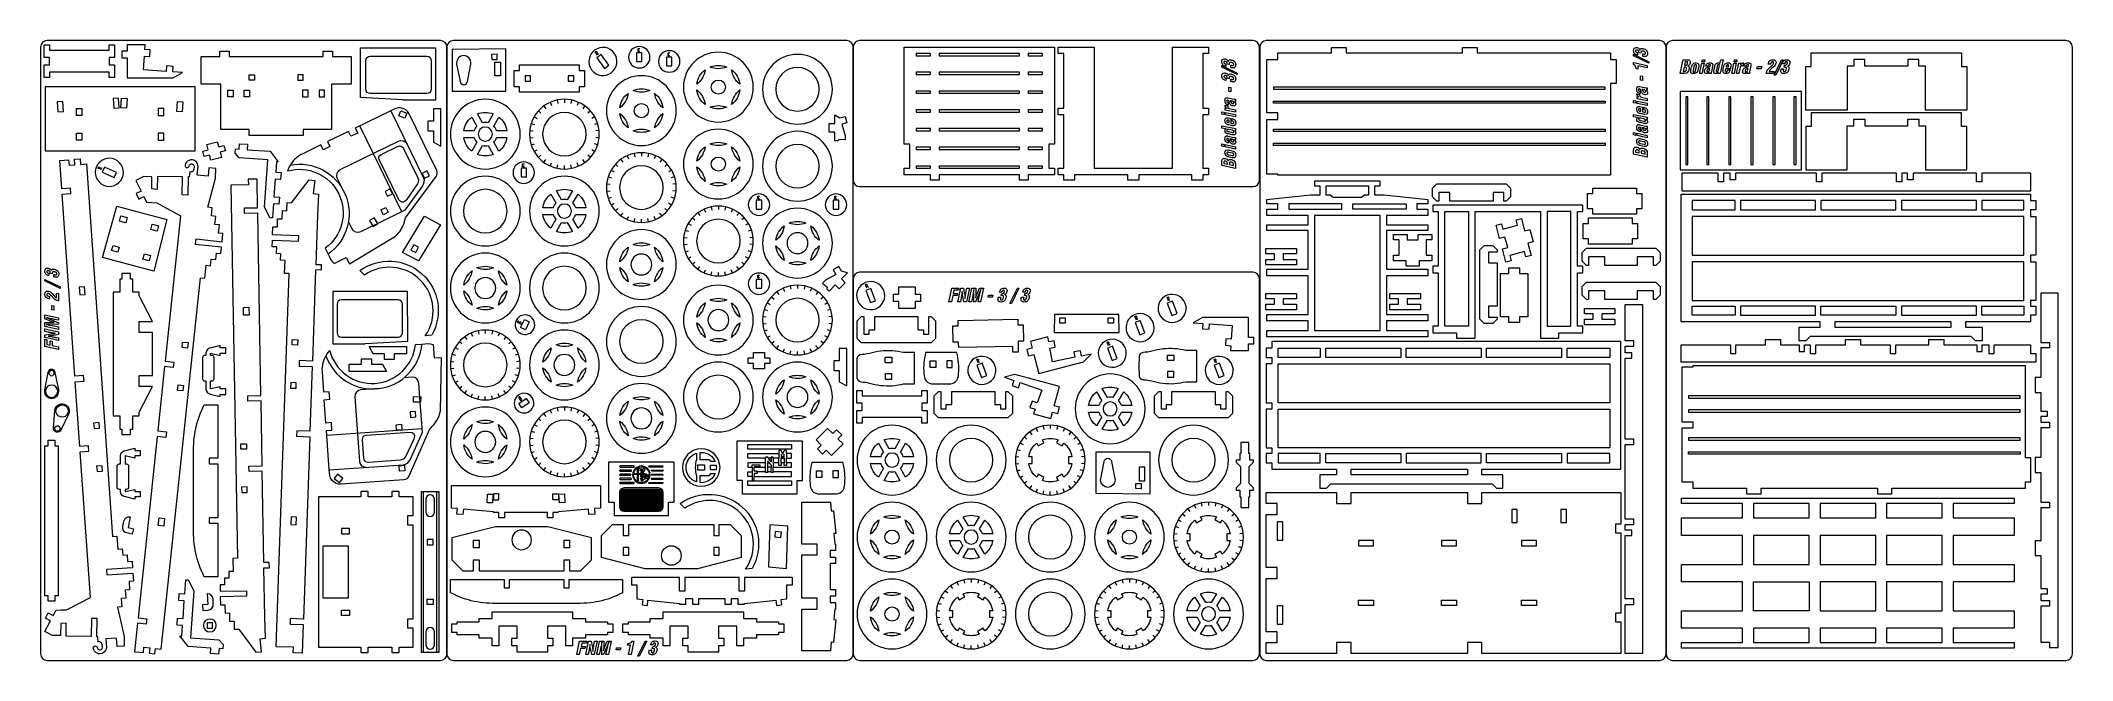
# Model space of a CAD drawing. Header units: centimetres. Extents: x -47.2 to 47.8, y -16.6 to 12.4.
import ezdxf

# ---------------------------------------------------------------- set-up
doc = ezdxf.new("R2010")
doc.units = ezdxf.units.CM
doc.header["$MEASUREMENT"] = 0
doc.layers.add('Camada 1', color=7, linetype='Continuous')

msp = doc.modelspace()

# ---------------------------------------------------------------- linework, layer by layer
at = {"layer": 'Camada 1', "color": 6, "lineweight": 9}
for points in [[(-46.9276, 12.40298), (-46.9276, 12.40298), (-28.5276, 12.40298), (-28.5276, 12.40298), (-28.5276, 12.40298), (-28.3626, 12.40298), (-28.2276, 12.26798), (-28.2276, 12.10298), (-28.2276, 12.10298), (-28.2276, 12.10298), (-28.2276, -16.29702), (-28.2276, -16.29702), (-28.2276, -16.29702), (-28.2276, -16.46202), (-28.3626, -16.59702), (-28.5276, -16.59702), (-28.5276, -16.59702), (-28.5276, -16.59702), (-46.9276, -16.59702), (-46.9276, -16.59702), (-46.9276, -16.59702), (-47.0926, -16.59702), (-47.2276, -16.46202), (-47.2276, -16.29702), (-47.2276, -16.29702), (-47.2276, -16.29702), (-47.2276, 12.10298), (-47.2276, 12.10298), (-47.2276, 12.10298), (-47.2276, 12.26798), (-47.0926, 12.40298), (-46.9276, 12.40298)], [(-27.9276, 12.40298), (-27.9276, 12.40298), (-9.5276, 12.40298), (-9.5276, 12.40298), (-9.5276, 12.40298), (-9.3626, 12.40298), (-9.2276, 12.26798), (-9.2276, 12.10298), (-9.2276, 12.10298), (-9.2276, 12.10298), (-9.2276, -16.29702), (-9.2276, -16.29702), (-9.2276, -16.29702), (-9.2276, -16.46202), (-9.3626, -16.59702), (-9.5276, -16.59702), (-9.5276, -16.59702), (-9.5276, -16.59702), (-27.9276, -16.59702), (-27.9276, -16.59702), (-27.9276, -16.59702), (-28.0926, -16.59702), (-28.2276, -16.46202), (-28.2276, -16.29702), (-28.2276, -16.29702), (-28.2276, -16.29702), (-28.2276, 12.10298), (-28.2276, 12.10298), (-28.2276, 12.10298), (-28.2276, 12.26798), (-28.0926, 12.40298), (-27.9276, 12.40298)], [(-8.9276, 12.40298), (-8.9276, 12.40298), (9.4724, 12.40298), (9.4724, 12.40298), (9.4724, 12.40298), (9.6374, 12.40298), (9.7724, 12.26798), (9.7724, 12.10298), (9.7724, 12.10298), (9.7724, 12.10298), (9.7724, 5.87038), (9.7724, 5.87038), (9.7724, 5.87038), (9.7724, 5.70538), (9.6374, 5.57038), (9.4724, 5.57038), (9.4724, 5.57038), (9.4724, 5.57038), (-8.9276, 5.57038), (-8.9276, 5.57038), (-8.9276, 5.57038), (-9.0926, 5.57038), (-9.2276, 5.70538), (-9.2276, 5.87038), (-9.2276, 5.87038), (-9.2276, 5.87038), (-9.2276, 12.10298), (-9.2276, 12.10298), (-9.2276, 12.10298), (-9.2276, 12.26798), (-9.0926, 12.40298), (-8.9276, 12.40298)], [(10.08972, 12.40298), (10.08972, 12.40298), (28.48972, 12.40298), (28.48972, 12.40298), (28.48972, 12.40298), (28.65472, 12.40298), (28.78972, 12.26798), (28.78972, 12.10298), (28.78972, 12.10298), (28.78972, 12.10298), (28.78972, -16.29702), (28.78972, -16.29702), (28.78972, -16.29702), (28.78972, -16.46202), (28.65472, -16.59702), (28.48972, -16.59702), (28.48972, -16.59702), (28.48972, -16.59702), (10.08972, -16.59702), (10.08972, -16.59702), (10.08972, -16.59702), (9.92472, -16.59702), (9.78972, -16.46202), (9.78972, -16.29702), (9.78972, -16.29702), (9.78972, -16.29702), (9.78972, 12.10298), (9.78972, 12.10298), (9.78972, 12.10298), (9.78972, 12.26798), (9.92472, 12.40298), (10.08972, 12.40298)], [(29.08972, 12.40298), (29.08972, 12.40298), (47.48972, 12.40298), (47.48972, 12.40298), (47.48972, 12.40298), (47.65472, 12.40298), (47.78972, 12.26798), (47.78972, 12.10298), (47.78972, 12.10298), (47.78972, 12.10298), (47.78972, -16.29702), (47.78972, -16.29702), (47.78972, -16.29702), (47.78972, -16.46202), (47.65472, -16.59702), (47.48972, -16.59702), (47.48972, -16.59702), (47.48972, -16.59702), (29.08972, -16.59702), (29.08972, -16.59702), (29.08972, -16.59702), (28.92472, -16.59702), (28.78972, -16.46202), (28.78972, -16.29702), (28.78972, -16.29702), (28.78972, -16.29702), (28.78972, 12.10298), (28.78972, 12.10298), (28.78972, 12.10298), (28.78972, 12.26798), (28.92472, 12.40298), (29.08972, 12.40298)], [(-8.92761, 1.56359), (-8.92761, 1.56359), (9.47241, 1.56359), (9.47241, 1.56359), (9.47241, 1.56359), (9.63741, 1.56359), (9.7724, 1.4286), (9.7724, 1.2636), (9.7724, 1.2636), (9.7724, 1.2636), (9.7724, -16.29702), (9.7724, -16.29702), (9.7724, -16.29702), (9.7724, -16.46202), (9.63741, -16.59701), (9.47241, -16.59701), (9.47241, -16.59701), (9.47241, -16.59701), (-8.92761, -16.59701), (-8.92761, -16.59701), (-8.92761, -16.59701), (-9.09261, -16.59701), (-9.2276, -16.46202), (-9.2276, -16.29702), (-9.2276, -16.29702), (-9.2276, -16.29702), (-9.2276, 1.2636), (-9.2276, 1.2636), (-9.2276, 1.2636), (-9.2276, 1.4286), (-9.09261, 1.56359), (-8.92761, 1.56359)]]:
    msp.add_open_spline(points, degree=3, knots=[0, 0, 0, 0, 0.11111111, 0.11111111, 0.11111111, 0.11111111, 0.22222222, 0.22222222, 0.22222222, 0.22222222, 0.33333333, 0.33333333, 0.33333333, 0.33333333, 0.44444444, 0.44444444, 0.44444444, 0.44444444, 0.55555556, 0.55555556, 0.55555556, 0.55555556, 0.66666667, 0.66666667, 0.66666667, 0.66666667, 0.77777778, 0.77777778, 0.77777778, 0.77777778, 1, 1, 1, 1], dxfattribs=at)
at = {"layer": 'Camada 1', "color": 250, "lineweight": 9}
for points, knots in [([(-44.02065, 10.67363), (-44.02065, 10.67363), (-43.76562, 10.67363), (-43.76562, 10.67363), (-43.76562, 10.67363), (-43.76562, 10.67363), (-43.76562, 11.26872), (-43.76562, 11.26872), (-43.76562, 11.26872), (-43.76562, 11.26872), (-44.02065, 11.26872), (-44.02065, 11.26872), (-44.02065, 11.26872), (-44.02065, 11.26872), (-44.02065, 11.60875), (-44.02065, 11.60875), (-44.02065, 11.60875), (-44.02065, 11.60875), (-43.76562, 11.60875), (-43.76562, 11.60875), (-43.76562, 11.60875), (-43.76562, 11.60875), (-43.76562, 12.20384), (-43.76562, 12.20384), (-43.76562, 12.20384), (-43.76562, 12.20384), (-44.02065, 12.20384), (-44.02065, 12.20384), (-44.02065, 12.20384), (-44.02065, 12.20384), (-44.02065, 11.94881), (-44.02065, 11.94881), (-44.02065, 11.94881), (-44.02065, 11.94881), (-46.80563, 11.94881), (-46.80563, 11.94881), (-46.80563, 11.94881), (-46.80563, 11.94881), (-46.80563, 12.20384), (-46.80563, 12.20384), (-46.80563, 12.20384), (-46.80563, 12.20384), (-47.06066, 12.20384), (-47.06066, 12.20384), (-47.06066, 12.20384), (-47.06066, 12.20384), (-47.06066, 11.60875), (-47.06066, 11.60875), (-47.06066, 11.60875), (-47.06066, 11.60875), (-46.80563, 11.60875), (-46.80563, 11.60875), (-46.80563, 11.60875), (-46.80563, 11.60875), (-46.80563, 11.26872), (-46.80563, 11.26872), (-46.80563, 11.26872), (-46.80563, 11.26872), (-47.06066, 11.26872), (-47.06066, 11.26872), (-47.06066, 11.26872), (-47.06066, 11.26872), (-47.06066, 10.67363), (-47.06066, 10.67363), (-47.06066, 10.67363), (-47.06066, 10.67363), (-46.80563, 10.67363), (-46.80563, 10.67363), (-46.80563, 10.67363), (-46.80563, 10.67363), (-46.80563, 10.92867), (-46.80563, 10.92867), (-46.80563, 10.92867), (-46.80563, 10.92867), (-44.02065, 10.92867), (-44.02065, 10.92867), (-44.02065, 10.92867), (-44.02065, 10.92867), (-44.02065, 10.67363), (-44.02065, 10.67363)], [0, 0, 0, 0, 0.04761905, 0.04761905, 0.04761905, 0.04761905, 0.0952381, 0.0952381, 0.0952381, 0.0952381, 0.14285714, 0.14285714, 0.14285714, 0.14285714, 0.19047619, 0.19047619, 0.19047619, 0.19047619, 0.23809524, 0.23809524, 0.23809524, 0.23809524, 0.28571429, 0.28571429, 0.28571429, 0.28571429, 0.33333333, 0.33333333, 0.33333333, 0.33333333, 0.38095238, 0.38095238, 0.38095238, 0.38095238, 0.42857143, 0.42857143, 0.42857143, 0.42857143, 0.47619048, 0.47619048, 0.47619048, 0.47619048, 0.52380952, 0.52380952, 0.52380952, 0.52380952, 0.57142857, 0.57142857, 0.57142857, 0.57142857, 0.61904762, 0.61904762, 0.61904762, 0.61904762, 0.66666667, 0.66666667, 0.66666667, 0.66666667, 0.71428571, 0.71428571, 0.71428571, 0.71428571, 0.76190476, 0.76190476, 0.76190476, 0.76190476, 0.80952381, 0.80952381, 0.80952381, 0.80952381, 0.85714286, 0.85714286, 0.85714286, 0.85714286, 0.9047619, 0.9047619, 0.9047619, 0.9047619, 1, 1, 1, 1]), ([(-42.35659, 11.98331), (-42.35659, 11.98331), (-42.10219, 11.96552), (-42.10219, 11.96552), (-42.10219, 11.96552), (-42.10219, 11.96552), (-42.12353, 11.66022), (-42.12353, 11.66022), (-42.12353, 11.66022), (-42.12353, 11.66022), (-42.37795, 11.67801), (-42.37795, 11.67801), (-42.37795, 11.67801), (-42.37795, 11.67801), (-42.42268, 11.03814), (-42.42268, 11.03814), (-42.42268, 11.03814), (-42.42268, 11.03814), (-41.35773, 10.96367), (-41.35773, 10.96367), (-41.35773, 10.96367), (-41.35773, 10.96367), (-41.33994, 11.21808), (-41.33994, 11.21808), (-41.33994, 11.21808), (-41.33994, 11.21808), (-41.03465, 11.19673), (-41.03465, 11.19673), (-41.03465, 11.19673), (-41.03465, 11.19673), (-41.05244, 10.94232), (-41.05244, 10.94232), (-41.05244, 10.94232), (-41.05244, 10.94232), (-40.59056, 10.91003), (-40.59056, 10.91003), (-40.59056, 10.91003), (-40.59056, 10.91003), (-41.02947, 10.6653), (-41.02947, 10.6653), (-41.02947, 10.6653), (-41.02947, 10.6653), (-43.18067, 10.6653), (-43.18067, 10.6653), (-43.18067, 10.6653), (-43.18067, 10.6653), (-43.18067, 11.59341), (-43.18067, 11.59341), (-43.18067, 11.59341), (-43.18067, 11.59341), (-43.43571, 11.59341), (-43.43571, 11.59341), (-43.43571, 11.59341), (-43.43571, 11.59341), (-43.43571, 11.90279), (-43.43571, 11.90279), (-43.43571, 11.90279), (-43.43571, 11.90279), (-43.18067, 11.90279), (-43.18067, 11.90279), (-43.18067, 11.90279), (-43.18067, 11.90279), (-43.18067, 12.21216), (-43.18067, 12.21216), (-43.18067, 12.21216), (-43.18067, 12.21216), (-42.34059, 12.21216), (-42.34059, 12.21216), (-42.34059, 12.21216), (-42.34059, 12.21216), (-42.35659, 11.98331), (-42.35659, 11.98331)], [0, 0, 0, 0, 0.05263158, 0.05263158, 0.05263158, 0.05263158, 0.10526316, 0.10526316, 0.10526316, 0.10526316, 0.15789474, 0.15789474, 0.15789474, 0.15789474, 0.21052632, 0.21052632, 0.21052632, 0.21052632, 0.26315789, 0.26315789, 0.26315789, 0.26315789, 0.31578947, 0.31578947, 0.31578947, 0.31578947, 0.36842105, 0.36842105, 0.36842105, 0.36842105, 0.42105263, 0.42105263, 0.42105263, 0.42105263, 0.47368421, 0.47368421, 0.47368421, 0.47368421, 0.52631579, 0.52631579, 0.52631579, 0.52631579, 0.57894737, 0.57894737, 0.57894737, 0.57894737, 0.63157895, 0.63157895, 0.63157895, 0.63157895, 0.68421053, 0.68421053, 0.68421053, 0.68421053, 0.73684211, 0.73684211, 0.73684211, 0.73684211, 0.78947368, 0.78947368, 0.78947368, 0.78947368, 0.84210526, 0.84210526, 0.84210526, 0.84210526, 0.89473684, 0.89473684, 0.89473684, 0.89473684, 1, 1, 1, 1]), ([(-33.5788, 11.659), (-33.5788, 11.659), (-33.5788, 11.91401), (-33.5788, 11.91401), (-33.5788, 11.91401), (-33.5788, 11.91401), (-34.01777, 11.91401), (-34.01777, 11.91401), (-34.01777, 11.91401), (-34.01777, 11.91401), (-34.01777, 11.659), (-34.01777, 11.659), (-34.01777, 11.659), (-34.01777, 11.659), (-38.40851, 11.659), (-38.40851, 11.659), (-38.40851, 11.659), (-38.40851, 11.659), (-38.40851, 11.91401), (-38.40851, 11.91401), (-38.40851, 11.91401), (-38.40851, 11.91401), (-38.84749, 11.91401), (-38.84749, 11.91401), (-38.84749, 11.91401), (-38.84749, 11.91401), (-38.84749, 11.659), (-38.84749, 11.659), (-38.84749, 11.659), (-38.84749, 11.659), (-39.72543, 11.659), (-39.72543, 11.659), (-39.72543, 11.659), (-39.72543, 11.659), (-39.72543, 10.3718), (-39.72543, 10.3718), (-39.72543, 10.3718), (-39.72543, 10.3718), (-38.8074, 10.3718), (-38.8074, 10.3718), (-38.8074, 10.3718), (-38.8074, 10.3718), (-38.8074, 8.23874), (-38.8074, 8.23874), (-38.8074, 8.23874), (-38.8074, 8.23874), (-37.47854, 8.23874), (-37.47854, 8.23874), (-37.47854, 8.23874), (-37.47854, 8.23874), (-37.47854, 7.96346), (-37.47854, 7.96346), (-37.47854, 7.96346), (-37.47854, 7.96346), (-34.94745, 7.96346), (-34.94745, 7.96346), (-34.94745, 7.96346), (-34.94745, 7.96346), (-34.94745, 8.23874), (-34.94745, 8.23874), (-34.94745, 8.23874), (-34.94745, 8.23874), (-33.61888, 8.23874), (-33.61888, 8.23874), (-33.61888, 8.23874), (-33.61888, 8.23874), (-33.61888, 10.3718), (-33.61888, 10.3718), (-33.61888, 10.3718), (-33.61888, 10.3718), (-32.70086, 10.3718), (-32.70086, 10.3718), (-32.70086, 10.3718), (-32.70086, 10.3718), (-32.70086, 11.659), (-32.70086, 11.659), (-32.70086, 11.659), (-32.70086, 11.659), (-33.5788, 11.659), (-33.5788, 11.659)], [0, 0, 0, 0, 0.04761905, 0.04761905, 0.04761905, 0.04761905, 0.0952381, 0.0952381, 0.0952381, 0.0952381, 0.14285714, 0.14285714, 0.14285714, 0.14285714, 0.19047619, 0.19047619, 0.19047619, 0.19047619, 0.23809524, 0.23809524, 0.23809524, 0.23809524, 0.28571429, 0.28571429, 0.28571429, 0.28571429, 0.33333333, 0.33333333, 0.33333333, 0.33333333, 0.38095238, 0.38095238, 0.38095238, 0.38095238, 0.42857143, 0.42857143, 0.42857143, 0.42857143, 0.47619048, 0.47619048, 0.47619048, 0.47619048, 0.52380952, 0.52380952, 0.52380952, 0.52380952, 0.57142857, 0.57142857, 0.57142857, 0.57142857, 0.61904762, 0.61904762, 0.61904762, 0.61904762, 0.66666667, 0.66666667, 0.66666667, 0.66666667, 0.71428571, 0.71428571, 0.71428571, 0.71428571, 0.76190476, 0.76190476, 0.76190476, 0.76190476, 0.80952381, 0.80952381, 0.80952381, 0.80952381, 0.85714286, 0.85714286, 0.85714286, 0.85714286, 0.9047619, 0.9047619, 0.9047619, 0.9047619, 1, 1, 1, 1]), ([(-28.76152, 9.61844), (-28.76152, 9.61844), (-28.76153, 12.05902), (-28.76153, 12.05902), (-28.76153, 12.05902), (-28.76153, 12.05902), (-32.26178, 12.059), (-32.26178, 12.059), (-32.26178, 12.059), (-32.26178, 12.059), (-32.26475, 9.74328), (-32.26475, 9.74328), (-32.26475, 9.74328), (-32.26475, 9.74328), (-30.28394, 9.63406), (-30.28394, 9.63406), (-30.28394, 9.63406), (-30.28394, 9.63406), (-30.26028, 9.6185), (-30.26028, 9.6185), (-30.26028, 9.6185), (-30.26028, 9.6185), (-28.76152, 9.61844), (-28.76152, 9.61844)], [0, 0, 0, 0, 0.14285714, 0.14285714, 0.14285714, 0.14285714, 0.28571429, 0.28571429, 0.28571429, 0.28571429, 0.42857143, 0.42857143, 0.42857143, 0.42857143, 0.57142857, 0.57142857, 0.57142857, 0.57142857, 0.71428571, 0.71428571, 0.71428571, 0.71428571, 1, 1, 1, 1]), ([(-27.98851, 11.98678), (-27.98851, 11.98678), (-25.47721, 12.01358), (-25.47721, 12.01358), (-25.47721, 12.01358), (-25.47721, 12.01358), (-25.47721, 10.03849), (-25.47721, 10.03849), (-25.47721, 10.03849), (-25.47721, 10.03849), (-27.98853, 10.0385), (-27.98853, 10.0385), (-27.98853, 10.0385), (-27.98853, 10.0385), (-27.98851, 11.98678), (-27.98851, 11.98678)], [0, 0, 0, 0, 0.2, 0.2, 0.2, 0.2, 0.4, 0.4, 0.4, 0.4, 0.6, 0.6, 0.6, 0.6, 1, 1, 1, 1]), ([(-21.31902, 11.95751), (-21.02549, 12.17077), (-20.61465, 12.1057), (-20.40139, 11.81218), (-20.40139, 11.81218), (-20.18813, 11.51865), (-20.2532, 11.10781), (-20.54672, 10.89455), (-20.54672, 10.89455), (-20.84025, 10.68129), (-21.25109, 10.74636), (-21.46435, 11.03988), (-21.46435, 11.03988), (-21.67761, 11.33341), (-21.61254, 11.74425), (-21.31902, 11.95751)], [0, 0, 0, 0, 0.2, 0.2, 0.2, 0.2, 0.4, 0.4, 0.4, 0.4, 0.6, 0.6, 0.6, 0.6, 1, 1, 1, 1]), ([(-19.23287, 12.12723), (-18.95606, 12.12723), (-18.73167, 11.90284), (-18.73167, 11.62604), (-18.73167, 11.62604), (-18.73167, 11.34923), (-18.95606, 11.12484), (-19.23287, 11.12484), (-19.23287, 11.12484), (-19.50968, 11.12484), (-19.73407, 11.34923), (-19.73407, 11.62604), (-19.73407, 11.62604), (-19.73407, 11.90284), (-19.50968, 12.12723), (-19.23287, 12.12723)], [0, 0, 0, 0, 0.2, 0.2, 0.2, 0.2, 0.4, 0.4, 0.4, 0.4, 0.6, 0.6, 0.6, 0.6, 1, 1, 1, 1]), ([(-17.83287, 11.92723), (-17.55606, 11.92723), (-17.33167, 11.70284), (-17.33167, 11.42604), (-17.33167, 11.42604), (-17.33167, 11.14923), (-17.55606, 10.92484), (-17.83287, 10.92484), (-17.83287, 10.92484), (-18.10968, 10.92484), (-18.33407, 11.14923), (-18.33407, 11.42604), (-18.33407, 11.42604), (-18.33407, 11.70284), (-18.10968, 11.92723), (-17.83287, 11.92723)], [0, 0, 0, 0, 0.2, 0.2, 0.2, 0.2, 0.4, 0.4, 0.4, 0.4, 0.6, 0.6, 0.6, 0.6, 1, 1, 1, 1]), ([(-15.53286, 11.85826), (-14.63141, 11.85826), (-13.90063, 11.12749), (-13.90063, 10.22603), (-13.90063, 10.22603), (-13.90063, 9.32457), (-14.63141, 8.5938), (-15.53286, 8.5938), (-15.53286, 8.5938), (-16.43432, 8.5938), (-17.1651, 9.32457), (-17.1651, 10.22603), (-17.1651, 10.22603), (-17.1651, 11.12749), (-16.43432, 11.85826), (-15.53286, 11.85826)], [0, 0, 0, 0, 0.2, 0.2, 0.2, 0.2, 0.4, 0.4, 0.4, 0.4, 0.6, 0.6, 0.6, 0.6, 1, 1, 1, 1]), ([(-11.83286, 11.75826), (-10.93141, 11.75826), (-10.20063, 11.02749), (-10.20063, 10.12603), (-10.20063, 10.12603), (-10.20063, 9.22457), (-10.93141, 8.49381), (-11.83286, 8.49381), (-11.83286, 8.49381), (-12.73432, 8.49381), (-13.4651, 9.22457), (-13.4651, 10.12603), (-13.4651, 10.12603), (-13.4651, 11.02749), (-12.73432, 11.75826), (-11.83286, 11.75826)], [0, 0, 0, 0, 0.2, 0.2, 0.2, 0.2, 0.4, 0.4, 0.4, 0.4, 0.6, 0.6, 0.6, 0.6, 1, 1, 1, 1]), ([(0.18205, 6.42991), (0.18205, 6.42991), (-0.07297, 6.42991), (-0.07297, 6.42991), (-0.07297, 6.42991), (-0.07297, 6.42991), (-0.07297, 7.55201), (-0.07297, 7.55201), (-0.07297, 7.55201), (-0.07297, 7.55201), (0.18205, 7.55201), (0.18205, 7.55201), (0.18205, 7.55201), (0.18205, 7.55201), (0.18205, 12.10299), (0.18205, 12.10299), (0.18205, 12.10299), (0.18205, 12.10299), (-6.83724, 12.10299), (-6.83724, 12.10299), (-6.83724, 12.10299), (-6.83724, 12.10299), (-6.83724, 7.55201), (-6.83724, 7.55201), (-6.83724, 7.55201), (-6.83724, 7.55201), (-6.58223, 7.55201), (-6.58223, 7.55201), (-6.58223, 7.55201), (-6.58223, 7.55201), (-6.58223, 6.42991), (-6.58223, 6.42991), (-6.58223, 6.42991), (-6.58223, 6.42991), (-6.83724, 6.42991), (-6.83724, 6.42991), (-6.83724, 6.42991), (-6.83724, 6.42991), (-6.83724, 6.1254), (-6.83724, 6.1254), (-6.83724, 6.1254), (-6.83724, 6.1254), (-5.61797, 6.1254), (-5.61797, 6.1254), (-5.61797, 6.1254), (-5.61797, 6.1254), (-5.61797, 5.87037), (-5.61797, 5.87037), (-5.61797, 5.87037), (-5.61797, 5.87037), (-5.20993, 5.87037), (-5.20993, 5.87037), (-5.20993, 5.87037), (-5.20993, 5.87037), (-5.20993, 6.1254), (-5.20993, 6.1254), (-5.20993, 6.1254), (-5.20993, 6.1254), (-1.44526, 6.1254), (-1.44526, 6.1254), (-1.44526, 6.1254), (-1.44526, 6.1254), (-1.44526, 5.87037), (-1.44526, 5.87037), (-1.44526, 5.87037), (-1.44526, 5.87037), (-1.03722, 5.87037), (-1.03722, 5.87037), (-1.03722, 5.87037), (-1.03722, 5.87037), (-1.03722, 6.1254), (-1.03722, 6.1254), (-1.03722, 6.1254), (-1.03722, 6.1254), (0.18205, 6.1254), (0.18205, 6.1254), (0.18205, 6.1254), (0.18205, 6.1254), (0.18205, 6.42991), (0.18205, 6.42991)], [0, 0, 0, 0, 0.04761905, 0.04761905, 0.04761905, 0.04761905, 0.0952381, 0.0952381, 0.0952381, 0.0952381, 0.14285714, 0.14285714, 0.14285714, 0.14285714, 0.19047619, 0.19047619, 0.19047619, 0.19047619, 0.23809524, 0.23809524, 0.23809524, 0.23809524, 0.28571429, 0.28571429, 0.28571429, 0.28571429, 0.33333333, 0.33333333, 0.33333333, 0.33333333, 0.38095238, 0.38095238, 0.38095238, 0.38095238, 0.42857143, 0.42857143, 0.42857143, 0.42857143, 0.47619048, 0.47619048, 0.47619048, 0.47619048, 0.52380952, 0.52380952, 0.52380952, 0.52380952, 0.57142857, 0.57142857, 0.57142857, 0.57142857, 0.61904762, 0.61904762, 0.61904762, 0.61904762, 0.66666667, 0.66666667, 0.66666667, 0.66666667, 0.71428571, 0.71428571, 0.71428571, 0.71428571, 0.76190476, 0.76190476, 0.76190476, 0.76190476, 0.80952381, 0.80952381, 0.80952381, 0.80952381, 0.85714286, 0.85714286, 0.85714286, 0.85714286, 0.9047619, 0.9047619, 0.9047619, 0.9047619, 1, 1, 1, 1]), ([(1.12783, 6.1254), (1.12783, 6.1254), (3.61738, 6.1254), (3.61738, 6.1254), (3.61738, 6.1254), (3.61738, 6.1254), (3.61738, 5.87038), (3.61738, 5.87038), (3.61738, 5.87038), (3.61738, 5.87038), (4.12743, 5.87038), (4.12743, 5.87038), (4.12743, 5.87038), (4.12743, 5.87038), (4.12743, 6.1254), (4.12743, 6.1254), (4.12743, 6.1254), (4.12743, 6.1254), (6.61699, 6.1254), (6.61699, 6.1254), (6.61699, 6.1254), (6.61699, 6.1254), (6.61699, 5.87038), (6.61699, 5.87038), (6.61699, 5.87038), (6.61699, 5.87038), (7.12703, 5.87038), (7.12703, 5.87038), (7.12703, 5.87038), (7.12703, 5.87038), (7.12703, 6.1254), (7.12703, 6.1254), (7.12703, 6.1254), (7.12703, 6.1254), (7.38205, 6.1254), (7.38205, 6.1254), (7.38205, 6.1254), (7.38205, 6.1254), (7.38205, 6.42991), (7.38205, 6.42991), (7.38205, 6.42991), (7.38205, 6.42991), (7.12703, 6.42991), (7.12703, 6.42991), (7.12703, 6.42991), (7.12703, 6.42991), (7.12703, 8.93236), (7.12703, 8.93236), (7.12703, 8.93236), (7.12703, 8.93236), (7.38205, 8.93236), (7.38205, 8.93236), (7.38205, 8.93236), (7.38205, 8.93236), (7.38205, 9.23839), (7.38205, 9.23839), (7.38205, 9.23839), (7.38205, 9.23839), (7.12703, 9.23839), (7.12703, 9.23839), (7.12703, 9.23839), (7.12703, 9.23839), (7.12703, 11.79696), (7.12703, 11.79696), (7.12703, 11.79696), (7.12703, 11.79696), (7.38205, 11.79696), (7.38205, 11.79696), (7.38205, 11.79696), (7.38205, 11.79696), (7.38205, 12.10299), (7.38205, 12.10299), (7.38205, 12.10299), (7.38205, 12.10299), (5.70858, 12.10299), (5.70858, 12.10299), (5.70858, 12.10299), (5.70858, 12.10299), (5.70858, 6.42991), (5.70858, 6.42991), (5.70858, 6.42991), (5.70858, 6.42991), (2.03623, 6.42991), (2.03623, 6.42991), (2.03623, 6.42991), (2.03623, 6.42991), (2.03623, 12.10299), (2.03623, 12.10299), (2.03623, 12.10299), (2.03623, 12.10299), (0.36276, 12.10299), (0.36276, 12.10299), (0.36276, 12.10299), (0.36276, 12.10299), (0.36276, 11.79696), (0.36276, 11.79696), (0.36276, 11.79696), (0.36276, 11.79696), (0.61778, 11.79696), (0.61778, 11.79696), (0.61778, 11.79696), (0.61778, 11.79696), (0.61778, 9.23839), (0.61778, 9.23839), (0.61778, 9.23839), (0.61778, 9.23839), (0.36276, 9.23839), (0.36276, 9.23839), (0.36276, 9.23839), (0.36276, 9.23839), (0.36276, 8.93236), (0.36276, 8.93236), (0.36276, 8.93236), (0.36276, 8.93236), (0.61778, 8.93236), (0.61778, 8.93236), (0.61778, 8.93236), (0.61778, 8.93236), (0.61778, 6.42991), (0.61778, 6.42991), (0.61778, 6.42991), (0.61778, 6.42991), (0.36276, 6.42991), (0.36276, 6.42991), (0.36276, 6.42991), (0.36276, 6.42991), (0.36276, 6.1254), (0.36276, 6.1254), (0.36276, 6.1254), (0.36276, 6.1254), (0.61778, 6.1254), (0.61778, 6.1254), (0.61778, 6.1254), (0.61778, 6.1254), (0.61778, 5.87038), (0.61778, 5.87038), (0.61778, 5.87038), (0.61778, 5.87038), (1.12783, 5.87038), (1.12783, 5.87038), (1.12783, 5.87038), (1.12783, 5.87038), (1.12783, 6.1254), (1.12783, 6.1254)], [0, 0, 0, 0, 0.02702703, 0.02702703, 0.02702703, 0.02702703, 0.05405405, 0.05405405, 0.05405405, 0.05405405, 0.08108108, 0.08108108, 0.08108108, 0.08108108, 0.10810811, 0.10810811, 0.10810811, 0.10810811, 0.13513514, 0.13513514, 0.13513514, 0.13513514, 0.16216216, 0.16216216, 0.16216216, 0.16216216, 0.18918919, 0.18918919, 0.18918919, 0.18918919, 0.21621622, 0.21621622, 0.21621622, 0.21621622, 0.24324324, 0.24324324, 0.24324324, 0.24324324, 0.27027027, 0.27027027, 0.27027027, 0.27027027, 0.2972973, 0.2972973, 0.2972973, 0.2972973, 0.32432432, 0.32432432, 0.32432432, 0.32432432, 0.35135135, 0.35135135, 0.35135135, 0.35135135, 0.37837838, 0.37837838, 0.37837838, 0.37837838, 0.40540541, 0.40540541, 0.40540541, 0.40540541, 0.43243243, 0.43243243, 0.43243243, 0.43243243, 0.45945946, 0.45945946, 0.45945946, 0.45945946, 0.48648649, 0.48648649, 0.48648649, 0.48648649, 0.51351351, 0.51351351, 0.51351351, 0.51351351, 0.54054054, 0.54054054, 0.54054054, 0.54054054, 0.56756757, 0.56756757, 0.56756757, 0.56756757, 0.59459459, 0.59459459, 0.59459459, 0.59459459, 0.62162162, 0.62162162, 0.62162162, 0.62162162, 0.64864865, 0.64864865, 0.64864865, 0.64864865, 0.67567568, 0.67567568, 0.67567568, 0.67567568, 0.7027027, 0.7027027, 0.7027027, 0.7027027, 0.72972973, 0.72972973, 0.72972973, 0.72972973, 0.75675676, 0.75675676, 0.75675676, 0.75675676, 0.78378378, 0.78378378, 0.78378378, 0.78378378, 0.81081081, 0.81081081, 0.81081081, 0.81081081, 0.83783784, 0.83783784, 0.83783784, 0.83783784, 0.86486486, 0.86486486, 0.86486486, 0.86486486, 0.89189189, 0.89189189, 0.89189189, 0.89189189, 0.91891892, 0.91891892, 0.91891892, 0.91891892, 0.94594595, 0.94594595, 0.94594595, 0.94594595, 1, 1, 1, 1]), ([(10.1215, 11.52017), (10.1215, 11.52017), (10.1215, 9.01772), (10.1215, 9.01772), (10.1215, 9.01772), (10.1215, 9.01772), (10.63155, 9.01772), (10.63155, 9.01772), (10.63155, 9.01772), (10.63155, 9.01772), (10.63155, 8.71169), (10.63155, 8.71169), (10.63155, 8.71169), (10.63155, 8.71169), (10.1215, 8.71169), (10.1215, 8.71169), (10.1215, 8.71169), (10.1215, 8.71169), (10.1215, 6.15313), (10.1215, 6.15313), (10.1215, 6.15313), (10.1215, 6.15313), (10.63155, 6.15313), (10.63155, 6.15313), (10.63155, 6.15313), (10.63155, 6.15313), (10.63155, 6.10213), (10.63155, 6.10213), (10.63155, 6.10213), (10.63155, 6.10213), (26.19229, 6.10213), (26.19229, 6.10213), (26.19229, 6.10213), (26.19229, 6.10213), (26.19229, 10.39807), (26.19229, 10.39807), (26.19229, 10.39807), (26.19229, 10.39807), (26.4473, 10.39807), (26.4473, 10.39807), (26.4473, 10.39807), (26.4473, 10.39807), (26.4473, 11.52017), (26.4473, 11.52017), (26.4473, 11.52017), (26.4473, 11.52017), (26.19229, 11.52017), (26.19229, 11.52017), (26.19229, 11.52017), (26.19229, 11.52017), (26.19229, 11.82469), (26.19229, 11.82469), (26.19229, 11.82469), (26.19229, 11.82469), (19.94841, 11.82469), (19.94841, 11.82469), (19.94841, 11.82469), (19.94841, 11.82469), (19.94841, 12.07971), (19.94841, 12.07971), (19.94841, 12.07971), (19.94841, 12.07971), (19.26834, 12.07971), (19.26834, 12.07971), (19.26834, 12.07971), (19.26834, 12.07971), (19.26834, 11.82469), (19.26834, 11.82469), (19.26834, 11.82469), (19.26834, 11.82469), (13.82784, 11.82469), (13.82784, 11.82469), (13.82784, 11.82469), (13.82784, 11.82469), (13.82784, 12.07971), (13.82784, 12.07971), (13.82784, 12.07971), (13.82784, 12.07971), (13.14778, 12.07971), (13.14778, 12.07971), (13.14778, 12.07971), (13.14778, 12.07971), (13.14778, 11.82469), (13.14778, 11.82469), (13.14778, 11.82469), (13.14778, 11.82469), (10.63155, 11.82469), (10.63155, 11.82469), (10.63155, 11.82469), (10.63155, 11.82469), (10.63155, 11.52017), (10.63155, 11.52017), (10.63155, 11.52017), (10.63155, 11.52017), (10.1215, 11.52017), (10.1215, 11.52017)], [0, 0, 0, 0, 0.04, 0.04, 0.04, 0.04, 0.08, 0.08, 0.08, 0.08, 0.12, 0.12, 0.12, 0.12, 0.16, 0.16, 0.16, 0.16, 0.2, 0.2, 0.2, 0.2, 0.24, 0.24, 0.24, 0.24, 0.28, 0.28, 0.28, 0.28, 0.32, 0.32, 0.32, 0.32, 0.36, 0.36, 0.36, 0.36, 0.4, 0.4, 0.4, 0.4, 0.44, 0.44, 0.44, 0.44, 0.48, 0.48, 0.48, 0.48, 0.52, 0.52, 0.52, 0.52, 0.56, 0.56, 0.56, 0.56, 0.6, 0.6, 0.6, 0.6, 0.64, 0.64, 0.64, 0.64, 0.68, 0.68, 0.68, 0.68, 0.72, 0.72, 0.72, 0.72, 0.76, 0.76, 0.76, 0.76, 0.8, 0.8, 0.8, 0.8, 0.84, 0.84, 0.84, 0.84, 0.88, 0.88, 0.88, 0.88, 0.92, 0.92, 0.92, 0.92, 1, 1, 1, 1]), ([(37.56975, 11.52058), (37.56975, 11.52058), (38.07979, 11.52058), (38.07979, 11.52058), (38.07979, 11.52058), (38.07979, 11.52058), (38.07979, 11.21455), (38.07979, 11.21455), (38.07979, 11.21455), (38.07979, 11.21455), (40.10063, 11.21455), (40.10063, 11.21455), (40.10063, 11.21455), (40.10063, 11.21455), (40.10063, 11.52058), (40.10063, 11.52058), (40.10063, 11.52058), (40.10063, 11.52058), (40.61067, 11.52058), (40.61067, 11.52058), (40.61067, 11.52058), (40.61067, 11.52058), (40.61067, 11.21455), (40.61067, 11.21455), (40.61067, 11.21455), (40.61067, 11.21455), (40.9167, 11.21455), (40.9167, 11.21455), (40.9167, 11.21455), (40.9167, 11.21455), (40.9167, 9.15136), (40.9167, 9.15136), (40.9167, 9.15136), (40.9167, 9.15136), (42.85488, 9.15136), (42.85488, 9.15136), (42.85488, 9.15136), (42.85488, 9.15136), (42.85488, 11.1899), (42.85488, 11.1899), (42.85488, 11.1899), (42.85488, 11.1899), (42.59986, 11.1899), (42.59986, 11.1899), (42.59986, 11.1899), (42.59986, 11.1899), (42.59986, 11.82661), (42.59986, 11.82661), (42.59986, 11.82661), (42.59986, 11.82661), (35.58057, 11.82661), (35.58057, 11.82661), (35.58057, 11.82661), (35.58057, 11.82661), (35.58057, 11.1899), (35.58057, 11.1899), (35.58057, 11.1899), (35.58057, 11.1899), (35.32554, 11.1899), (35.32554, 11.1899), (35.32554, 11.1899), (35.32554, 11.1899), (35.32554, 9.15136), (35.32554, 9.15136), (35.32554, 9.15136), (35.32554, 9.15136), (37.26372, 9.15136), (37.26372, 9.15136), (37.26372, 9.15136), (37.26372, 9.15136), (37.26372, 11.21455), (37.26372, 11.21455), (37.26372, 11.21455), (37.26372, 11.21455), (37.56975, 11.21455), (37.56975, 11.21455), (37.56975, 11.21455), (37.56975, 11.21455), (37.56975, 11.52058), (37.56975, 11.52058)], [0, 0, 0, 0, 0.04761905, 0.04761905, 0.04761905, 0.04761905, 0.0952381, 0.0952381, 0.0952381, 0.0952381, 0.14285714, 0.14285714, 0.14285714, 0.14285714, 0.19047619, 0.19047619, 0.19047619, 0.19047619, 0.23809524, 0.23809524, 0.23809524, 0.23809524, 0.28571429, 0.28571429, 0.28571429, 0.28571429, 0.33333333, 0.33333333, 0.33333333, 0.33333333, 0.38095238, 0.38095238, 0.38095238, 0.38095238, 0.42857143, 0.42857143, 0.42857143, 0.42857143, 0.47619048, 0.47619048, 0.47619048, 0.47619048, 0.52380952, 0.52380952, 0.52380952, 0.52380952, 0.57142857, 0.57142857, 0.57142857, 0.57142857, 0.61904762, 0.61904762, 0.61904762, 0.61904762, 0.66666667, 0.66666667, 0.66666667, 0.66666667, 0.71428571, 0.71428571, 0.71428571, 0.71428571, 0.76190476, 0.76190476, 0.76190476, 0.76190476, 0.80952381, 0.80952381, 0.80952381, 0.80952381, 0.85714286, 0.85714286, 0.85714286, 0.85714286, 0.9047619, 0.9047619, 0.9047619, 0.9047619, 1, 1, 1, 1]), ([(-22.04038, 10.24349), (-22.04038, 10.24349), (-21.78535, 10.24349), (-21.78535, 10.24349), (-21.78535, 10.24349), (-21.78535, 10.24349), (-21.78535, 11.0086), (-21.78535, 11.0086), (-21.78535, 11.0086), (-21.78535, 11.0086), (-22.04038, 11.0086), (-22.04038, 11.0086), (-22.04038, 11.0086), (-22.04038, 11.0086), (-22.04038, 11.26363), (-22.04038, 11.26363), (-22.04038, 11.26363), (-22.04038, 11.26363), (-24.82536, 11.26363), (-24.82536, 11.26363), (-24.82536, 11.26363), (-24.82536, 11.26363), (-24.82536, 11.0086), (-24.82536, 11.0086), (-24.82536, 11.0086), (-24.82536, 11.0086), (-25.08039, 11.0086), (-25.08039, 11.0086), (-25.08039, 11.0086), (-25.08039, 11.0086), (-25.08039, 10.24349), (-25.08039, 10.24349), (-25.08039, 10.24349), (-25.08039, 10.24349), (-24.82536, 10.24349), (-24.82536, 10.24349), (-24.82536, 10.24349), (-24.82536, 10.24349), (-24.82536, 9.98844), (-24.82536, 9.98844), (-24.82536, 9.98844), (-24.82536, 9.98844), (-22.04038, 9.98844), (-22.04038, 9.98844), (-22.04038, 9.98844), (-22.04038, 9.98844), (-22.04038, 10.24349), (-22.04038, 10.24349)], [0, 0, 0, 0, 0.07692308, 0.07692308, 0.07692308, 0.07692308, 0.15384615, 0.15384615, 0.15384615, 0.15384615, 0.23076923, 0.23076923, 0.23076923, 0.23076923, 0.30769231, 0.30769231, 0.30769231, 0.30769231, 0.38461538, 0.38461538, 0.38461538, 0.38461538, 0.46153846, 0.46153846, 0.46153846, 0.46153846, 0.53846154, 0.53846154, 0.53846154, 0.53846154, 0.61538462, 0.61538462, 0.61538462, 0.61538462, 0.69230769, 0.69230769, 0.69230769, 0.69230769, 0.76923077, 0.76923077, 0.76923077, 0.76923077, 0.84615385, 0.84615385, 0.84615385, 0.84615385, 1, 1, 1, 1]), ([(-19.13287, 10.75826), (-18.2314, 10.75826), (-17.50064, 10.02749), (-17.50064, 9.12603), (-17.50064, 9.12603), (-17.50064, 8.22457), (-18.2314, 7.4938), (-19.13287, 7.4938), (-19.13287, 7.4938), (-20.03433, 7.4938), (-20.76509, 8.22457), (-20.76509, 9.12603), (-20.76509, 9.12603), (-20.76509, 10.02749), (-20.03433, 10.75826), (-19.13287, 10.75826)], [0, 0, 0, 0, 0.2, 0.2, 0.2, 0.2, 0.4, 0.4, 0.4, 0.4, 0.6, 0.6, 0.6, 0.6, 1, 1, 1, 1]), ([(-47.02257, 10.23512), (-47.02257, 10.23512), (-40.00372, 10.23512), (-40.00372, 10.23512), (-40.00372, 10.23512), (-40.00372, 10.23512), (-40.00372, 7.24235), (-40.00372, 7.24235), (-40.00372, 7.24235), (-40.00372, 7.24235), (-47.02257, 7.24235), (-47.02257, 7.24235), (-47.02257, 7.24235), (-47.02257, 7.24235), (-47.02257, 10.23512), (-47.02257, 10.23512)], [0, 0, 0, 0, 0.2, 0.2, 0.2, 0.2, 0.4, 0.4, 0.4, 0.4, 0.6, 0.6, 0.6, 0.6, 1, 1, 1, 1]), ([(-26.43287, 9.65827), (-25.5314, 9.65827), (-24.80064, 8.92749), (-24.80064, 8.02603), (-24.80064, 8.02603), (-24.80064, 7.12457), (-25.5314, 6.3938), (-26.43287, 6.3938), (-26.43287, 6.3938), (-27.33433, 6.3938), (-28.06509, 7.12457), (-28.06509, 8.02603), (-28.06509, 8.02603), (-28.06509, 8.92749), (-27.33433, 9.65827), (-26.43287, 9.65827)], [0, 0, 0, 0, 0.2, 0.2, 0.2, 0.2, 0.4, 0.4, 0.4, 0.4, 0.6, 0.6, 0.6, 0.6, 1, 1, 1, 1]), ([(-22.73287, 9.65827), (-21.8314, 9.65827), (-21.10064, 8.92749), (-21.10064, 8.02603), (-21.10064, 8.02603), (-21.10064, 7.12457), (-21.8314, 6.3938), (-22.73287, 6.3938), (-22.73287, 6.3938), (-23.63433, 6.3938), (-24.36509, 7.12457), (-24.36509, 8.02603), (-24.36509, 8.02603), (-24.36509, 8.92749), (-23.63433, 9.65827), (-22.73287, 9.65827)], [0, 0, 0, 0, 0.2, 0.2, 0.2, 0.2, 0.4, 0.4, 0.4, 0.4, 0.6, 0.6, 0.6, 0.6, 1, 1, 1, 1]), ([(35.12675, 10.02515), (35.12675, 10.02515), (35.12675, 6.35281), (35.12675, 6.35281), (35.12675, 6.35281), (35.12675, 6.35281), (29.45368, 6.35281), (29.45368, 6.35281), (29.45368, 6.35281), (29.45368, 6.35281), (29.45368, 10.02515), (29.45368, 10.02515), (29.45368, 10.02515), (29.45368, 10.02515), (35.12675, 10.02515), (35.12675, 10.02515)], [0, 0, 0, 0, 0.2, 0.2, 0.2, 0.2, 0.4, 0.4, 0.4, 0.4, 0.6, 0.6, 0.6, 0.6, 1, 1, 1, 1]), ([(-35.60195, 6.49166), (-35.45253, 6.7796), (-35.26251, 6.96361), (-34.97269, 7.10835), (-34.97269, 7.10835), (-34.97269, 7.10835), (-34.12664, 7.521), (-34.12664, 7.521), (-34.12664, 7.521), (-34.12664, 7.521), (-34.01485, 7.29179), (-34.01485, 7.29179), (-34.01485, 7.29179), (-34.01485, 7.29179), (-33.69988, 7.44542), (-33.69988, 7.44542), (-33.69988, 7.44542), (-33.69988, 7.44542), (-33.81166, 7.67462), (-33.81166, 7.67462), (-33.81166, 7.67462), (-33.81166, 7.67462), (-32.82678, 8.15498), (-32.82678, 8.15498), (-32.82678, 8.15498), (-32.82678, 8.15498), (-32.715, 7.92577), (-32.715, 7.92577), (-32.715, 7.92577), (-32.715, 7.92577), (-32.40002, 8.0794), (-32.40002, 8.0794), (-32.40002, 8.0794), (-32.40002, 8.0794), (-32.51181, 8.3086), (-32.51181, 8.3086), (-32.51181, 8.3086), (-32.51181, 8.3086), (-30.85124, 9.1185), (-30.85124, 9.1185), (-30.85124, 9.1185), (-30.67939, 9.20232), (-30.54872, 9.28719), (-30.34847, 9.24646), (-30.34847, 9.24646), (-30.1893, 9.21408), (-30.06715, 9.11279), (-29.99176, 8.97026), (-29.99176, 8.97026), (-29.99176, 8.97026), (-28.70513, 6.33227), (-28.70513, 6.33227), (-28.70513, 6.33227), (-28.66494, 6.23691), (-28.67527, 6.12526), (-28.73228, 6.0389), (-28.73228, 6.0389), (-28.73228, 6.0389), (-30.16678, 4.10546), (-30.16678, 4.10546), (-30.16678, 4.10546), (-30.16678, 4.10546), (-30.20368, 3.94348), (-30.20368, 3.94348), (-30.20368, 3.94348), (-30.26178, 3.74075), (-30.38047, 3.52313), (-30.51944, 3.3645), (-30.51944, 3.3645), (-30.51944, 3.3645), (-30.63562, 3.24576), (-30.63562, 3.24576), (-30.63562, 3.24576), (-30.63562, 3.24576), (-32.78771, 1.95162), (-32.78771, 1.95162), (-32.78771, 1.95162), (-32.78771, 1.95162), (-32.93289, 2.24929), (-32.93289, 2.24929), (-32.93289, 2.24929), (-32.93289, 2.24929), (-33.49821, 1.97357), (-33.49821, 1.97357), (-33.49821, 1.97357), (-33.65081, 2.10071), (-33.69767, 2.24136), (-33.78267, 2.41564), (-33.78267, 2.41564), (-33.78267, 2.41564), (-33.91681, 2.69068), (-33.91681, 2.69068), (-33.91681, 2.69068), (-33.11763, 3.27354), (-32.85138, 4.34553), (-33.28499, 5.23457), (-33.28499, 5.23457), (-33.71861, 6.12361), (-34.72728, 6.57379), (-35.6786, 6.30286), (-35.6786, 6.30286), (-35.6786, 6.30286), (-35.60195, 6.49166), (-35.60195, 6.49166)], [0, 0, 0, 0, 0.03703704, 0.03703704, 0.03703704, 0.03703704, 0.07407407, 0.07407407, 0.07407407, 0.07407407, 0.11111111, 0.11111111, 0.11111111, 0.11111111, 0.14814815, 0.14814815, 0.14814815, 0.14814815, 0.18518519, 0.18518519, 0.18518519, 0.18518519, 0.22222222, 0.22222222, 0.22222222, 0.22222222, 0.25925926, 0.25925926, 0.25925926, 0.25925926, 0.2962963, 0.2962963, 0.2962963, 0.2962963, 0.33333333, 0.33333333, 0.33333333, 0.33333333, 0.37037037, 0.37037037, 0.37037037, 0.37037037, 0.40740741, 0.40740741, 0.40740741, 0.40740741, 0.44444444, 0.44444444, 0.44444444, 0.44444444, 0.48148148, 0.48148148, 0.48148148, 0.48148148, 0.51851852, 0.51851852, 0.51851852, 0.51851852, 0.55555556, 0.55555556, 0.55555556, 0.55555556, 0.59259259, 0.59259259, 0.59259259, 0.59259259, 0.62962963, 0.62962963, 0.62962963, 0.62962963, 0.66666667, 0.66666667, 0.66666667, 0.66666667, 0.7037037, 0.7037037, 0.7037037, 0.7037037, 0.74074074, 0.74074074, 0.74074074, 0.74074074, 0.77777778, 0.77777778, 0.77777778, 0.77777778, 0.81481481, 0.81481481, 0.81481481, 0.81481481, 0.85185185, 0.85185185, 0.85185185, 0.85185185, 0.88888889, 0.88888889, 0.88888889, 0.88888889, 0.92592593, 0.92592593, 0.92592593, 0.92592593, 1, 1, 1, 1]), ([(-28.85925, 8.63725), (-28.85925, 8.63725), (-28.85925, 9.21067), (-28.85925, 9.21067), (-28.85925, 9.21067), (-28.85925, 9.21067), (-28.51201, 9.21066), (-28.51201, 9.21066), (-28.51201, 9.21066), (-28.51201, 9.21066), (-28.51201, 7.46678), (-28.51201, 7.46678), (-28.51201, 7.46678), (-28.51201, 7.46678), (-28.85639, 7.65581), (-28.85639, 7.65581), (-28.85639, 7.65581), (-28.85639, 7.65581), (-28.85926, 7.65581), (-28.85926, 7.65581), (-28.85926, 7.65581), (-28.85926, 7.65581), (-28.85925, 8.17409), (-28.85925, 8.17409), (-28.85925, 8.17409), (-28.85925, 8.17409), (-29.11426, 8.17409), (-29.11426, 8.17409), (-29.11426, 8.17409), (-29.11426, 8.17409), (-29.11426, 8.63725), (-29.11426, 8.63725), (-29.11426, 8.63725), (-29.11426, 8.63725), (-28.85925, 8.63725), (-28.85925, 8.63725)], [0, 0, 0, 0, 0.1, 0.1, 0.1, 0.1, 0.2, 0.2, 0.2, 0.2, 0.3, 0.3, 0.3, 0.3, 0.4, 0.4, 0.4, 0.4, 0.5, 0.5, 0.5, 0.5, 0.6, 0.6, 0.6, 0.6, 0.7, 0.7, 0.7, 0.7, 0.8, 0.8, 0.8, 0.8, 1, 1, 1, 1]), ([(-9.76352, 8.489), (-9.76352, 8.489), (-9.51879, 8.56056), (-9.51879, 8.56056), (-9.51879, 8.56056), (-9.51879, 8.56056), (-9.6046, 8.85428), (-9.6046, 8.85428), (-9.6046, 8.85428), (-9.6046, 8.85428), (-9.84934, 8.78272), (-9.84934, 8.78272), (-9.84934, 8.78272), (-9.84934, 8.78272), (-10.09192, 8.93547), (-10.09192, 8.93547), (-10.09192, 8.93547), (-10.09192, 8.93547), (-10.09192, 8.5293), (-10.09192, 8.5293), (-10.09192, 8.5293), (-10.09192, 8.5293), (-10.34695, 8.5293), (-10.34695, 8.5293), (-10.34695, 8.5293), (-10.34695, 8.5293), (-10.34695, 8.12314), (-10.34695, 8.12314), (-10.34695, 8.12314), (-10.34695, 8.12314), (-10.09192, 8.12314), (-10.09192, 8.12314), (-10.09192, 8.12314), (-10.09192, 8.12314), (-10.09192, 7.71698), (-10.09192, 7.71698), (-10.09192, 7.71698), (-10.09192, 7.71698), (-9.93349, 7.71659), (-9.93349, 7.71659), (-9.93349, 7.71659), (-9.93349, 7.71659), (-9.89425, 7.7789), (-9.89425, 7.7789), (-9.89425, 7.7789), (-9.89425, 7.7789), (-9.60688, 7.76165), (-9.60688, 7.76165), (-9.60688, 7.76165), (-9.60688, 7.76165), (-9.60685, 7.95156), (-9.60685, 7.95156), (-9.60685, 7.95156), (-9.60685, 7.95156), (-9.76352, 8.489), (-9.76352, 8.489)], [0, 0, 0, 0, 0.06666667, 0.06666667, 0.06666667, 0.06666667, 0.13333333, 0.13333333, 0.13333333, 0.13333333, 0.2, 0.2, 0.2, 0.2, 0.26666667, 0.26666667, 0.26666667, 0.26666667, 0.33333333, 0.33333333, 0.33333333, 0.33333333, 0.4, 0.4, 0.4, 0.4, 0.46666667, 0.46666667, 0.46666667, 0.46666667, 0.53333333, 0.53333333, 0.53333333, 0.53333333, 0.6, 0.6, 0.6, 0.6, 0.66666667, 0.66666667, 0.66666667, 0.66666667, 0.73333333, 0.73333333, 0.73333333, 0.73333333, 0.8, 0.8, 0.8, 0.8, 0.86666667, 0.86666667, 0.86666667, 0.86666667, 1, 1, 1, 1]), ([(40.61067, 8.72058), (40.61067, 8.72058), (40.10062, 8.72058), (40.10062, 8.72058), (40.10062, 8.72058), (40.10062, 8.72058), (40.10062, 8.41455), (40.10062, 8.41455), (40.10062, 8.41455), (40.10062, 8.41455), (38.07979, 8.41455), (38.07979, 8.41455), (38.07979, 8.41455), (38.07979, 8.41455), (38.07979, 8.72058), (38.07979, 8.72058), (38.07979, 8.72058), (38.07979, 8.72058), (37.56974, 8.72058), (37.56974, 8.72058), (37.56974, 8.72058), (37.56974, 8.72058), (37.56974, 8.41455), (37.56974, 8.41455), (37.56974, 8.41455), (37.56974, 8.41455), (37.26372, 8.41455), (37.26372, 8.41455), (37.26372, 8.41455), (37.26372, 8.41455), (37.26372, 6.35136), (37.26372, 6.35136), (37.26372, 6.35136), (37.26372, 6.35136), (35.32554, 6.35136), (35.32554, 6.35136), (35.32554, 6.35136), (35.32554, 6.35136), (35.32554, 8.3899), (35.32554, 8.3899), (35.32554, 8.3899), (35.32554, 8.3899), (35.58055, 8.3899), (35.58055, 8.3899), (35.58055, 8.3899), (35.58055, 8.3899), (35.58055, 9.02661), (35.58055, 9.02661), (35.58055, 9.02661), (35.58055, 9.02661), (42.59985, 9.02661), (42.59985, 9.02661), (42.59985, 9.02661), (42.59985, 9.02661), (42.59985, 8.3899), (42.59985, 8.3899), (42.59985, 8.3899), (42.59985, 8.3899), (42.85488, 8.3899), (42.85488, 8.3899), (42.85488, 8.3899), (42.85488, 8.3899), (42.85488, 6.35136), (42.85488, 6.35136), (42.85488, 6.35136), (42.85488, 6.35136), (40.9167, 6.35136), (40.9167, 6.35136), (40.9167, 6.35136), (40.9167, 6.35136), (40.9167, 8.41455), (40.9167, 8.41455), (40.9167, 8.41455), (40.9167, 8.41455), (40.61067, 8.41455), (40.61067, 8.41455), (40.61067, 8.41455), (40.61067, 8.41455), (40.61067, 8.72058), (40.61067, 8.72058)], [0, 0, 0, 0, 0.04761905, 0.04761905, 0.04761905, 0.04761905, 0.0952381, 0.0952381, 0.0952381, 0.0952381, 0.14285714, 0.14285714, 0.14285714, 0.14285714, 0.19047619, 0.19047619, 0.19047619, 0.19047619, 0.23809524, 0.23809524, 0.23809524, 0.23809524, 0.28571429, 0.28571429, 0.28571429, 0.28571429, 0.33333333, 0.33333333, 0.33333333, 0.33333333, 0.38095238, 0.38095238, 0.38095238, 0.38095238, 0.42857143, 0.42857143, 0.42857143, 0.42857143, 0.47619048, 0.47619048, 0.47619048, 0.47619048, 0.52380952, 0.52380952, 0.52380952, 0.52380952, 0.57142857, 0.57142857, 0.57142857, 0.57142857, 0.61904762, 0.61904762, 0.61904762, 0.61904762, 0.66666667, 0.66666667, 0.66666667, 0.66666667, 0.71428571, 0.71428571, 0.71428571, 0.71428571, 0.76190476, 0.76190476, 0.76190476, 0.76190476, 0.80952381, 0.80952381, 0.80952381, 0.80952381, 0.85714286, 0.85714286, 0.85714286, 0.85714286, 0.9047619, 0.9047619, 0.9047619, 0.9047619, 1, 1, 1, 1]), ([(-39.63883, 7.22989), (-39.63883, 7.22989), (-39.57283, 6.98355), (-39.57283, 6.98355), (-39.57283, 6.98355), (-39.57283, 6.98355), (-39.32648, 7.04956), (-39.32648, 7.04956), (-39.32648, 7.04956), (-39.32648, 7.04956), (-39.26047, 6.80321), (-39.26047, 6.80321), (-39.26047, 6.80321), (-39.26047, 6.80321), (-38.76779, 6.93522), (-38.76779, 6.93522), (-38.76779, 6.93522), (-38.76779, 6.93522), (-38.8338, 7.18157), (-38.8338, 7.18157), (-38.8338, 7.18157), (-38.8338, 7.18157), (-38.58745, 7.24758), (-38.58745, 7.24758), (-38.58745, 7.24758), (-38.58745, 7.24758), (-38.65345, 7.49392), (-38.65345, 7.49392), (-38.65345, 7.49392), (-38.65345, 7.49392), (-38.8998, 7.42791), (-38.8998, 7.42791), (-38.8998, 7.42791), (-38.8998, 7.42791), (-38.96581, 7.67426), (-38.96581, 7.67426), (-38.96581, 7.67426), (-38.96581, 7.67426), (-39.45849, 7.54225), (-39.45849, 7.54225), (-39.45849, 7.54225), (-39.45849, 7.54225), (-39.39248, 7.2959), (-39.39248, 7.2959), (-39.39248, 7.2959), (-39.39248, 7.2959), (-39.63883, 7.22989), (-39.63883, 7.22989)], [0, 0, 0, 0, 0.07692308, 0.07692308, 0.07692308, 0.07692308, 0.15384615, 0.15384615, 0.15384615, 0.15384615, 0.23076923, 0.23076923, 0.23076923, 0.23076923, 0.30769231, 0.30769231, 0.30769231, 0.30769231, 0.38461538, 0.38461538, 0.38461538, 0.38461538, 0.46153846, 0.46153846, 0.46153846, 0.46153846, 0.53846154, 0.53846154, 0.53846154, 0.53846154, 0.61538462, 0.61538462, 0.61538462, 0.61538462, 0.69230769, 0.69230769, 0.69230769, 0.69230769, 0.76923077, 0.76923077, 0.76923077, 0.76923077, 0.84615385, 0.84615385, 0.84615385, 0.84615385, 1, 1, 1, 1]), ([(-15.53287, 8.25826), (-14.6314, 8.25826), (-13.90064, 7.52749), (-13.90064, 6.62603), (-13.90064, 6.62603), (-13.90064, 5.72457), (-14.6314, 4.9938), (-15.53287, 4.9938), (-15.53287, 4.9938), (-16.43433, 4.9938), (-17.16509, 5.72457), (-17.16509, 6.62603), (-17.16509, 6.62603), (-17.16509, 7.52749), (-16.43433, 8.25826), (-15.53287, 8.25826)], [0, 0, 0, 0, 0.2, 0.2, 0.2, 0.2, 0.4, 0.4, 0.4, 0.4, 0.6, 0.6, 0.6, 0.6, 1, 1, 1, 1]), ([(-11.83287, 8.15826), (-10.9314, 8.15826), (-10.20064, 7.42749), (-10.20064, 6.52603), (-10.20064, 6.52603), (-10.20064, 5.62457), (-10.9314, 4.89381), (-11.83287, 4.89381), (-11.83287, 4.89381), (-12.73433, 4.89381), (-13.46509, 5.62457), (-13.46509, 6.52603), (-13.46509, 6.52603), (-13.46509, 7.42749), (-12.73433, 8.15826), (-11.83287, 8.15826)], [0, 0, 0, 0, 0.2, 0.2, 0.2, 0.2, 0.4, 0.4, 0.4, 0.4, 0.6, 0.6, 0.6, 0.6, 1, 1, 1, 1]), ([(-44.49529, -15.72339), (-44.49529, -15.72339), (-44.46004, -15.72554), (-44.46004, -15.72554), (-44.46004, -15.72554), (-44.46004, -15.72554), (-44.42656, -15.73675), (-44.42656, -15.73675), (-44.42656, -15.73675), (-44.42656, -15.73675), (-44.39711, -15.75624), (-44.39711, -15.75624), (-44.39711, -15.75624), (-44.39711, -15.75624), (-44.37371, -15.78269), (-44.37371, -15.78269), (-44.37371, -15.78269), (-44.37371, -15.78269), (-44.35795, -15.81429), (-44.35795, -15.81429), (-44.35795, -15.81429), (-44.35795, -15.81429), (-44.35091, -15.8489), (-44.35091, -15.8489), (-44.35091, -15.8489), (-44.35091, -15.8489), (-44.34148, -15.98384), (-44.34148, -15.98384), (-44.34148, -15.98384), (-44.34148, -15.98384), (-44.346, -16.01699), (-44.346, -16.01699), (-44.346, -16.01699), (-44.346, -16.01699), (-44.35704, -16.04431), (-44.35704, -16.04431), (-44.35704, -16.04431), (-44.35704, -16.04431), (-44.37445, -16.06808), (-44.37445, -16.06808), (-44.37445, -16.06808), (-44.37445, -16.06808), (-44.39717, -16.08684), (-44.39717, -16.08684), (-44.39717, -16.08684), (-44.39717, -16.08684), (-44.42379, -16.09944), (-44.42379, -16.09944), (-44.42379, -16.09944), (-44.42379, -16.09944), (-44.45271, -16.10513), (-44.45271, -16.10513), (-44.45271, -16.10513), (-44.45271, -16.10513), (-44.48213, -16.10352), (-44.48213, -16.10352), (-44.48213, -16.10352), (-44.48213, -16.10352), (-44.51025, -16.09474), (-44.51025, -16.09474), (-44.51025, -16.09474), (-44.51025, -16.09474), (-44.53536, -16.07933), (-44.53536, -16.07933), (-44.53536, -16.07933), (-44.53536, -16.07933), (-44.5559, -16.05822), (-44.5559, -16.05822), (-44.5559, -16.05822), (-44.5559, -16.05822), (-44.57064, -16.0327), (-44.57064, -16.0327), (-44.57064, -16.0327), (-44.57064, -16.0327), (-44.57973, -16.0005), (-44.57973, -16.0005), (-44.57973, -16.0005), (-44.57973, -16.0005), (-44.58701, -15.97726), (-44.58701, -15.97726), (-44.58701, -15.97726), (-44.58701, -15.97726), (-44.60005, -15.95671), (-44.60005, -15.95671), (-44.60005, -15.95671), (-44.60005, -15.95671), (-44.61798, -15.94022), (-44.61798, -15.94022), (-44.61798, -15.94022), (-44.61798, -15.94022), (-44.63954, -15.92894), (-44.63954, -15.92894), (-44.63954, -15.92894), (-44.63954, -15.92894), (-44.66331, -15.92362), (-44.66331, -15.92362), (-44.66331, -15.92362), (-44.66331, -15.92362), (-44.68763, -15.92464), (-44.68763, -15.92464), (-44.68763, -15.92464), (-44.68763, -15.92464), (-44.71087, -15.93192), (-44.71087, -15.93192), (-44.71087, -15.93192), (-44.71087, -15.93192), (-44.73143, -15.94496), (-44.73143, -15.94496), (-44.73143, -15.94496), (-44.73143, -15.94496), (-44.74792, -15.96287), (-44.74792, -15.96287), (-44.74792, -15.96287), (-44.74792, -15.96287), (-44.7592, -15.98445), (-44.7592, -15.98445), (-44.7592, -15.98445), (-44.7592, -15.98445), (-44.76452, -16.00822), (-44.76452, -16.00822), (-44.76452, -16.00822), (-44.76452, -16.00822), (-44.7635, -16.03254), (-44.7635, -16.03254), (-44.7635, -16.03254), (-44.7635, -16.03254), (-44.74289, -16.10545), (-44.74289, -16.10545), (-44.74289, -16.10545), (-44.74289, -16.10545), (-44.70501, -16.17105), (-44.70501, -16.17105), (-44.70501, -16.17105), (-44.70501, -16.17105), (-44.65218, -16.22533), (-44.65218, -16.22533), (-44.65218, -16.22533), (-44.65218, -16.22533), (-44.58761, -16.26498), (-44.58761, -16.26498), (-44.58761, -16.26498), (-44.58761, -16.26498), (-44.5153, -16.28755), (-44.5153, -16.28755), (-44.5153, -16.28755), (-44.5153, -16.28755), (-44.43966, -16.29165), (-44.43966, -16.29165), (-44.43966, -16.29165), (-44.43966, -16.29165), (-44.36533, -16.27705), (-44.36533, -16.27705), (-44.36533, -16.27705), (-44.36533, -16.27705), (-44.29686, -16.24464), (-44.29686, -16.24464), (-44.29686, -16.24464), (-44.29686, -16.24464), (-44.23845, -16.19639), (-44.23845, -16.19639), (-44.23845, -16.19639), (-44.23845, -16.19639), (-44.19368, -16.13528), (-44.19368, -16.13528), (-44.19368, -16.13528), (-44.19368, -16.13528), (-44.1653, -16.06505), (-44.1653, -16.06505), (-44.1653, -16.06505), (-44.1653, -16.06505), (-44.15504, -15.98999), (-44.15504, -15.98999), (-44.15504, -15.98999), (-44.15504, -15.98999), (-44.18297, -15.5906), (-44.18297, -15.5906), (-44.18297, -15.5906), (-44.18297, -15.5906), (-43.6742, -15.55502), (-43.6742, -15.55502), (-43.6742, -15.55502), (-43.6742, -15.55502), (-43.64628, -15.9544), (-43.64628, -15.9544), (-43.64628, -15.9544), (-43.64628, -15.9544), (-43.32083, -15.93165), (-43.32083, -15.93165), (-43.32083, -15.93165), (-43.32083, -15.93165), (-43.31503, -15.47386), (-43.31503, -15.47386), (-43.31503, -15.47386), (-43.31503, -15.47386), (-43.63605, -14.09996), (-43.63605, -14.09996), (-43.63605, -14.09996), (-43.63605, -14.09996), (-43.42842, -14.08543), (-43.42842, -14.08543), (-43.42842, -14.08543), (-43.42842, -14.08543), (-43.4551, -13.70386), (-43.4551, -13.70386), (-43.4551, -13.70386), (-43.4551, -13.70386), (-43.24746, -13.68935), (-43.24746, -13.68935), (-43.24746, -13.68935), (-43.24746, -13.68935), (-43.27414, -13.30775), (-43.27414, -13.30775), (-43.27414, -13.30775), (-43.27414, -13.30775), (-43.06651, -13.29323), (-43.06651, -13.29323), (-43.06651, -13.29323), (-43.06651, -13.29323), (-43.09319, -12.91165), (-43.09319, -12.91165), (-43.09319, -12.91165), (-43.09319, -12.91165), (-42.88556, -12.89713), (-42.88556, -12.89713), (-42.88556, -12.89713), (-42.88556, -12.89713), (-42.91224, -12.51554), (-42.91224, -12.51554), (-42.91224, -12.51554), (-42.91224, -12.51554), (-44.13329, -12.60094), (-44.13329, -12.60094), (-44.13329, -12.60094), (-44.13329, -12.60094), (-44.15108, -12.34655), (-44.15108, -12.34655), (-44.15108, -12.34655), (-44.15108, -12.34655), (-42.93003, -12.26116), (-42.93003, -12.26116), (-42.93003, -12.26116), (-42.93003, -12.26116), (-42.95137, -11.9559), (-42.95137, -11.9559), (-42.95137, -11.9559), (-42.95137, -11.9559), (-43.159, -11.97042), (-43.159, -11.97042), (-43.159, -11.97042), (-43.159, -11.97042), (-43.18034, -11.66515), (-43.18034, -11.66515), (-43.18034, -11.66515), (-43.18034, -11.66515), (-43.38799, -11.67967), (-43.38799, -11.67967), (-43.38799, -11.67967), (-43.38799, -11.67967), (-43.40933, -11.37441), (-43.40933, -11.37441), (-43.40933, -11.37441), (-43.40933, -11.37441), (-43.61698, -11.38893), (-43.61698, -11.38893), (-43.61698, -11.38893), (-43.61698, -11.38893), (-43.65967, -10.7784), (-43.65967, -10.7784), (-43.65967, -10.7784), (-43.65967, -10.7784), (-43.86729, -10.79292), (-43.86729, -10.79292), (-43.86729, -10.79292), (-43.86729, -10.79292), (-45.08578, 6.6324), (-45.08578, 6.6324), (-45.08578, 6.6324), (-45.08578, 6.6324), (-45.35713, 6.61343), (-45.35713, 6.61343), (-45.35713, 6.61343), (-45.35713, 6.61343), (-45.37491, 6.86782), (-45.37491, 6.86782), (-45.37491, 6.86782), (-45.37491, 6.86782), (-45.64626, 6.84884), (-45.64626, 6.84884), (-45.64626, 6.84884), (-45.64626, 6.84884), (-45.62847, 6.59445), (-45.62847, 6.59445), (-45.62847, 6.59445), (-45.62847, 6.59445), (-45.89982, 6.57549), (-45.89982, 6.57549), (-45.89982, 6.57549), (-45.89982, 6.57549), (-45.91761, 6.82988), (-45.91761, 6.82988), (-45.91761, 6.82988), (-45.91761, 6.82988), (-46.33173, 6.80092), (-46.33173, 6.80092), (-46.33173, 6.80092), (-46.33173, 6.80092), (-46.23852, 5.46792), (-46.23852, 5.46792), (-46.23852, 5.46792), (-46.23852, 5.46792), (-45.82913, 5.49655), (-45.82913, 5.49655), (-45.82913, 5.49655), (-45.82913, 5.49655), (-45.81134, 5.24216), (-45.81134, 5.24216), (-45.81134, 5.24216), (-45.81134, 5.24216), (-46.22073, 5.21353), (-46.22073, 5.21353), (-46.22073, 5.21353), (-46.22073, 5.21353), (-45.62533, -3.30098), (-45.62533, -3.30098), (-45.62533, -3.30098), (-45.62533, -3.30098), (-45.21595, -3.27236), (-45.21595, -3.27236), (-45.21595, -3.27236), (-45.21595, -3.27236), (-45.1976, -3.53489), (-45.1976, -3.53489), (-45.1976, -3.53489), (-45.1976, -3.53489), (-45.60698, -3.56351), (-45.60698, -3.56351), (-45.60698, -3.56351), (-45.60698, -3.56351), (-45.39575, -6.58428), (-45.39575, -6.58428), (-45.39575, -6.58428), (-45.39575, -6.58428), (-44.98636, -6.55565), (-44.98636, -6.55565), (-44.98636, -6.55565), (-44.98636, -6.55565), (-44.96858, -6.81004), (-44.96858, -6.81004), (-44.96858, -6.81004), (-44.96858, -6.81004), (-45.37797, -6.83867), (-45.37797, -6.83867), (-45.37797, -6.83867), (-45.37797, -6.83867), (-44.90171, -13.64943), (-44.90171, -13.64943), (-44.90171, -13.64943), (-44.90171, -13.64943), (-46.01844, -14.23303), (-46.01844, -14.23303), (-46.01844, -14.23303), (-46.01844, -14.23303), (-46.27339, -14.22834), (-46.27339, -14.22834), (-46.27339, -14.22834), (-46.27339, -14.22834), (-46.5075, -14.24476), (-46.5075, -14.24476), (-46.5075, -14.24476), (-46.5075, -14.24476), (-46.64034, -14.4942), (-46.64034, -14.4942), (-46.64034, -14.4942), (-46.64034, -14.4942), (-46.86865, -14.37258), (-46.86865, -14.37258), (-46.86865, -14.37258), (-46.86865, -14.37258), (-47.0015, -14.62197), (-47.0015, -14.62197), (-47.0015, -14.62197), (-47.0015, -14.62197), (-46.7732, -14.74359), (-46.7732, -14.74359), (-46.7732, -14.74359), (-46.7732, -14.74359), (-47.03891, -15.24237), (-47.03891, -15.24237), (-47.03891, -15.24237), (-47.03891, -15.24237), (-46.67956, -15.43462), (-46.67956, -15.43462), (-46.67956, -15.43462), (-46.67956, -15.43462), (-46.29566, -15.43763), (-46.29566, -15.43763), (-46.29566, -15.43763), (-46.29566, -15.43763), (-46.28527, -14.87092), (-46.28527, -14.87092), (-46.28527, -14.87092), (-46.28527, -14.87092), (-46.02979, -14.85307), (-46.02979, -14.85307), (-46.02979, -14.85307), (-46.02979, -14.85307), (-46.04086, -15.46055), (-46.04086, -15.46055), (-46.04086, -15.46055), (-46.04086, -15.46055), (-44.86201, -15.48584), (-44.86201, -15.48584), (-44.86201, -15.48584), (-44.86201, -15.48584), (-44.84642, -14.63478), (-44.84642, -14.63478), (-44.84642, -14.63478), (-44.84642, -14.63478), (-44.59146, -14.63943), (-44.59146, -14.63943), (-44.59146, -14.63943), (-44.59146, -14.63943), (-44.60713, -15.49119), (-44.60713, -15.49119), (-44.60713, -15.49119), (-44.60713, -15.49119), (-44.55337, -15.49243), (-44.55337, -15.49243), (-44.55337, -15.49243), (-44.55337, -15.49243), (-44.53702, -15.7263), (-44.53702, -15.7263), (-44.53702, -15.7263), (-44.53702, -15.7263), (-44.49529, -15.72339), (-44.49529, -15.72339)], [0, 0, 0, 0, 0.00909091, 0.00909091, 0.00909091, 0.00909091, 0.01818182, 0.01818182, 0.01818182, 0.01818182, 0.02727273, 0.02727273, 0.02727273, 0.02727273, 0.03636364, 0.03636364, 0.03636364, 0.03636364, 0.04545455, 0.04545455, 0.04545455, 0.04545455, 0.05454545, 0.05454545, 0.05454545, 0.05454545, 0.06363636, 0.06363636, 0.06363636, 0.06363636, 0.07272727, 0.07272727, 0.07272727, 0.07272727, 0.08181818, 0.08181818, 0.08181818, 0.08181818, 0.09090909, 0.09090909, 0.09090909, 0.09090909, 0.1, 0.1, 0.1, 0.1, 0.10909091, 0.10909091, 0.10909091, 0.10909091, 0.11818182, 0.11818182, 0.11818182, 0.11818182, 0.12727273, 0.12727273, 0.12727273, 0.12727273, 0.13636364, 0.13636364, 0.13636364, 0.13636364, 0.14545455, 0.14545455, 0.14545455, 0.14545455, 0.15454545, 0.15454545, 0.15454545, 0.15454545, 0.16363636, 0.16363636, 0.16363636, 0.16363636, 0.17272727, 0.17272727, 0.17272727, 0.17272727, 0.18181818, 0.18181818, 0.18181818, 0.18181818, 0.19090909, 0.19090909, 0.19090909, 0.19090909, 0.2, 0.2, 0.2, 0.2, 0.20909091, 0.20909091, 0.20909091, 0.20909091, 0.21818182, 0.21818182, 0.21818182, 0.21818182, 0.22727273, 0.22727273, 0.22727273, 0.22727273, 0.23636364, 0.23636364, 0.23636364, 0.23636364, 0.24545455, 0.24545455, 0.24545455, 0.24545455, 0.25454545, 0.25454545, 0.25454545, 0.25454545, 0.26363636, 0.26363636, 0.26363636, 0.26363636, 0.27272727, 0.27272727, 0.27272727, 0.27272727, 0.28181818, 0.28181818, 0.28181818, 0.28181818, 0.29090909, 0.29090909, 0.29090909, 0.29090909, 0.3, 0.3, 0.3, 0.3, 0.30909091, 0.30909091, 0.30909091, 0.30909091, 0.31818182, 0.31818182, 0.31818182, 0.31818182, 0.32727273, 0.32727273, 0.32727273, 0.32727273, 0.33636364, 0.33636364, 0.33636364, 0.33636364, 0.34545455, 0.34545455, 0.34545455, 0.34545455, 0.35454545, 0.35454545, 0.35454545, 0.35454545, 0.36363636, 0.36363636, 0.36363636, 0.36363636, 0.37272727, 0.37272727, 0.37272727, 0.37272727, 0.38181818, 0.38181818, 0.38181818, 0.38181818, 0.39090909, 0.39090909, 0.39090909, 0.39090909, 0.4, 0.4, 0.4, 0.4, 0.40909091, 0.40909091, 0.40909091, 0.40909091, 0.41818182, 0.41818182, 0.41818182, 0.41818182, 0.42727273, 0.42727273, 0.42727273, 0.42727273, 0.43636364, 0.43636364, 0.43636364, 0.43636364, 0.44545455, 0.44545455, 0.44545455, 0.44545455, 0.45454545, 0.45454545, 0.45454545, 0.45454545, 0.46363636, 0.46363636, 0.46363636, 0.46363636, 0.47272727, 0.47272727, 0.47272727, 0.47272727, 0.48181818, 0.48181818, 0.48181818, 0.48181818, 0.49090909, 0.49090909, 0.49090909, 0.49090909, 0.5, 0.5, 0.5, 0.5, 0.50909091, 0.50909091, 0.50909091, 0.50909091, 0.51818182, 0.51818182, 0.51818182, 0.51818182, 0.52727273, 0.52727273, 0.52727273, 0.52727273, 0.53636364, 0.53636364, 0.53636364, 0.53636364, 0.54545455, 0.54545455, 0.54545455, 0.54545455, 0.55454545, 0.55454545, 0.55454545, 0.55454545, 0.56363636, 0.56363636, 0.56363636, 0.56363636, 0.57272727, 0.57272727, 0.57272727, 0.57272727, 0.58181818, 0.58181818, 0.58181818, 0.58181818, 0.59090909, 0.59090909, 0.59090909, 0.59090909, 0.6, 0.6, 0.6, 0.6, 0.60909091, 0.60909091, 0.60909091, 0.60909091, 0.61818182, 0.61818182, 0.61818182, 0.61818182, 0.62727273, 0.62727273, 0.62727273, 0.62727273, 0.63636364, 0.63636364, 0.63636364, 0.63636364, 0.64545455, 0.64545455, 0.64545455, 0.64545455, 0.65454545, 0.65454545, 0.65454545, 0.65454545, 0.66363636, 0.66363636, 0.66363636, 0.66363636, 0.67272727, 0.67272727, 0.67272727, 0.67272727, 0.68181818, 0.68181818, 0.68181818, 0.68181818, 0.69090909, 0.69090909, 0.69090909, 0.69090909, 0.7, 0.7, 0.7, 0.7, 0.70909091, 0.70909091, 0.70909091, 0.70909091, 0.71818182, 0.71818182, 0.71818182, 0.71818182, 0.72727273, 0.72727273, 0.72727273, 0.72727273, 0.73636364, 0.73636364, 0.73636364, 0.73636364, 0.74545455, 0.74545455, 0.74545455, 0.74545455, 0.75454545, 0.75454545, 0.75454545, 0.75454545, 0.76363636, 0.76363636, 0.76363636, 0.76363636, 0.77272727, 0.77272727, 0.77272727, 0.77272727, 0.78181818, 0.78181818, 0.78181818, 0.78181818, 0.79090909, 0.79090909, 0.79090909, 0.79090909, 0.8, 0.8, 0.8, 0.8, 0.80909091, 0.80909091, 0.80909091, 0.80909091, 0.81818182, 0.81818182, 0.81818182, 0.81818182, 0.82727273, 0.82727273, 0.82727273, 0.82727273, 0.83636364, 0.83636364, 0.83636364, 0.83636364, 0.84545455, 0.84545455, 0.84545455, 0.84545455, 0.85454545, 0.85454545, 0.85454545, 0.85454545, 0.86363636, 0.86363636, 0.86363636, 0.86363636, 0.87272727, 0.87272727, 0.87272727, 0.87272727, 0.88181818, 0.88181818, 0.88181818, 0.88181818, 0.89090909, 0.89090909, 0.89090909, 0.89090909, 0.9, 0.9, 0.9, 0.9, 0.90909091, 0.90909091, 0.90909091, 0.90909091, 0.91818182, 0.91818182, 0.91818182, 0.91818182, 0.92727273, 0.92727273, 0.92727273, 0.92727273, 0.93636364, 0.93636364, 0.93636364, 0.93636364, 0.94545455, 0.94545455, 0.94545455, 0.94545455, 0.95454545, 0.95454545, 0.95454545, 0.95454545, 0.96363636, 0.96363636, 0.96363636, 0.96363636, 0.97272727, 0.97272727, 0.97272727, 0.97272727, 0.98181818, 0.98181818, 0.98181818, 0.98181818, 1, 1, 1, 1]), ([(-44.61329, 6.50594), (-44.46572, 6.83739), (-44.07739, 6.98646), (-43.74593, 6.83888), (-43.74593, 6.83888), (-43.41448, 6.69131), (-43.26541, 6.30298), (-43.41299, 5.97152), (-43.41299, 5.97152), (-43.56056, 5.64007), (-43.94889, 5.491), (-44.28035, 5.63858), (-44.28035, 5.63858), (-44.6118, 5.78615), (-44.76087, 6.17448), (-44.61329, 6.50594)], [0, 0, 0, 0, 0.2, 0.2, 0.2, 0.2, 0.4, 0.4, 0.4, 0.4, 0.6, 0.6, 0.6, 0.6, 1, 1, 1, 1]), ([(-40.21339, 6.25515), (-40.21339, 6.25515), (-40.17809, 6.25608), (-40.17809, 6.25608), (-40.17809, 6.25608), (-40.17809, 6.25608), (-40.14423, 6.26612), (-40.14423, 6.26612), (-40.14423, 6.26612), (-40.14423, 6.26612), (-40.11412, 6.28456), (-40.11412, 6.28456), (-40.11412, 6.28456), (-40.11412, 6.28456), (-40.08981, 6.31018), (-40.08981, 6.31018), (-40.08981, 6.31018), (-40.08981, 6.31018), (-40.07296, 6.34121), (-40.07296, 6.34121), (-40.07296, 6.34121), (-40.07296, 6.34121), (-40.06472, 6.37555), (-40.06472, 6.37555), (-40.06472, 6.37555), (-40.06472, 6.37555), (-40.05058, 6.51008), (-40.05058, 6.51008), (-40.05058, 6.51008), (-40.05058, 6.51008), (-40.05395, 6.54337), (-40.05395, 6.54337), (-40.05395, 6.54337), (-40.05395, 6.54337), (-40.06403, 6.57106), (-40.06403, 6.57106), (-40.06403, 6.57106), (-40.06403, 6.57106), (-40.08059, 6.59542), (-40.08059, 6.59542), (-40.08059, 6.59542), (-40.08059, 6.59542), (-40.10264, 6.61496), (-40.10264, 6.61496), (-40.10264, 6.61496), (-40.10264, 6.61496), (-40.12881, 6.62849), (-40.12881, 6.62849), (-40.12881, 6.62849), (-40.12881, 6.62849), (-40.15751, 6.63518), (-40.15751, 6.63518), (-40.15751, 6.63518), (-40.15751, 6.63518), (-40.18697, 6.6346), (-40.18697, 6.6346), (-40.18697, 6.6346), (-40.18697, 6.6346), (-40.21538, 6.62681), (-40.21538, 6.62681), (-40.21538, 6.62681), (-40.21538, 6.62681), (-40.24101, 6.61228), (-40.24101, 6.61228), (-40.24101, 6.61228), (-40.24101, 6.61228), (-40.26228, 6.5919), (-40.26228, 6.5919), (-40.26228, 6.5919), (-40.26228, 6.5919), (-40.27789, 6.56691), (-40.27789, 6.56691), (-40.27789, 6.56691), (-40.27789, 6.56691), (-40.28811, 6.53505), (-40.28811, 6.53505), (-40.28811, 6.53505), (-40.28811, 6.53505), (-40.29619, 6.51208), (-40.29619, 6.51208), (-40.29619, 6.51208), (-40.29619, 6.51208), (-40.30994, 6.49199), (-40.30994, 6.49199), (-40.30994, 6.49199), (-40.30994, 6.49199), (-40.32844, 6.47614), (-40.32844, 6.47614), (-40.32844, 6.47614), (-40.32844, 6.47614), (-40.35038, 6.46562), (-40.35038, 6.46562), (-40.35038, 6.46562), (-40.35038, 6.46562), (-40.37432, 6.46113), (-40.37432, 6.46113), (-40.37432, 6.46113), (-40.37432, 6.46113), (-40.39859, 6.463), (-40.39859, 6.463), (-40.39859, 6.463), (-40.39859, 6.463), (-40.42156, 6.47109), (-40.42156, 6.47109), (-40.42156, 6.47109), (-40.42156, 6.47109), (-40.44165, 6.48483), (-40.44165, 6.48483), (-40.44165, 6.48483), (-40.44165, 6.48483), (-40.4575, 6.50331), (-40.4575, 6.50331), (-40.4575, 6.50331), (-40.4575, 6.50331), (-40.46803, 6.52527), (-40.46803, 6.52527), (-40.46803, 6.52527), (-40.46803, 6.52527), (-40.47251, 6.54921), (-40.47251, 6.54921), (-40.47251, 6.54921), (-40.47251, 6.54921), (-40.47064, 6.57348), (-40.47064, 6.57348), (-40.47064, 6.57348), (-40.47064, 6.57348), (-40.4475, 6.64563), (-40.4475, 6.64563), (-40.4475, 6.64563), (-40.4475, 6.64563), (-40.40736, 6.70986), (-40.40736, 6.70986), (-40.40736, 6.70986), (-40.40736, 6.70986), (-40.35266, 6.76227), (-40.35266, 6.76227), (-40.35266, 6.76227), (-40.35266, 6.76227), (-40.28676, 6.79964), (-40.28676, 6.79964), (-40.28676, 6.79964), (-40.28676, 6.79964), (-40.2137, 6.81967), (-40.2137, 6.81967), (-40.2137, 6.81967), (-40.2137, 6.81967), (-40.13796, 6.82113), (-40.13796, 6.82113), (-40.13796, 6.82113), (-40.13796, 6.82113), (-40.06419, 6.80394), (-40.06419, 6.80394), (-40.06419, 6.80394), (-40.06419, 6.80394), (-39.99689, 6.76917), (-39.99689, 6.76917), (-39.99689, 6.76917), (-39.99689, 6.76917), (-39.9402, 6.71891), (-39.9402, 6.71891), (-39.9402, 6.71891), (-39.9402, 6.71891), (-39.89759, 6.65627), (-39.89759, 6.65627), (-39.89759, 6.65627), (-39.89759, 6.65627), (-39.87168, 6.58509), (-39.87168, 6.58509), (-39.87168, 6.58509), (-39.87168, 6.58509), (-39.86404, 6.50972), (-39.86404, 6.50972), (-39.86404, 6.50972), (-39.86404, 6.50972), (-39.90589, 6.11155), (-39.90589, 6.11155), (-39.90589, 6.11155), (-39.90589, 6.11155), (-39.39868, 6.05824), (-39.39868, 6.05824), (-39.39868, 6.05824), (-39.39868, 6.05824), (-39.35683, 6.4564), (-39.35683, 6.4564), (-39.35683, 6.4564), (-39.35683, 6.4564), (-39.03238, 6.4223), (-39.03238, 6.4223), (-39.03238, 6.4223), (-39.03238, 6.4223), (-39.04256, 5.96459), (-39.04256, 5.96459), (-39.04256, 5.96459), (-39.04256, 5.96459), (-39.41133, 4.60272), (-39.41133, 4.60272), (-39.41133, 4.60272), (-39.41133, 4.60272), (-39.20433, 4.58097), (-39.20433, 4.58097), (-39.20433, 4.58097), (-39.20433, 4.58097), (-39.24431, 4.20055), (-39.24431, 4.20055), (-39.24431, 4.20055), (-39.24431, 4.20055), (-39.0373, 4.1788), (-39.0373, 4.1788), (-39.0373, 4.1788), (-39.0373, 4.1788), (-39.07729, 3.79837), (-39.07729, 3.79837), (-39.07729, 3.79837), (-39.07729, 3.79837), (-38.87029, 3.77661), (-38.87029, 3.77661), (-38.87029, 3.77661), (-38.87029, 3.77661), (-38.91027, 3.3962), (-38.91027, 3.3962), (-38.91027, 3.3962), (-38.91027, 3.3962), (-38.70327, 3.37444), (-38.70327, 3.37444), (-38.70327, 3.37444), (-38.70327, 3.37444), (-38.74326, 2.99402), (-38.74326, 2.99402), (-38.74326, 2.99402), (-38.74326, 2.99402), (-39.96058, 3.12197), (-39.96058, 3.12197), (-39.96058, 3.12197), (-39.96058, 3.12197), (-39.98723, 2.86836), (-39.98723, 2.86836), (-39.98723, 2.86836), (-39.98723, 2.86836), (-38.76991, 2.74042), (-38.76991, 2.74042), (-38.76991, 2.74042), (-38.76991, 2.74042), (-38.8019, 2.43608), (-38.8019, 2.43608), (-38.8019, 2.43608), (-38.8019, 2.43608), (-39.00889, 2.45784), (-39.00889, 2.45784), (-39.00889, 2.45784), (-39.00889, 2.45784), (-39.04087, 2.1535), (-39.04087, 2.1535), (-39.04087, 2.1535), (-39.04087, 2.1535), (-39.24788, 2.17526), (-39.24788, 2.17526), (-39.24788, 2.17526), (-39.24788, 2.17526), (-39.27987, 1.87093), (-39.27987, 1.87093), (-39.27987, 1.87093), (-39.27987, 1.87093), (-39.48688, 1.89269), (-39.48688, 1.89269), (-39.48688, 1.89269), (-39.48688, 1.89269), (-39.55085, 1.28402), (-39.55085, 1.28402), (-39.55085, 1.28402), (-39.55085, 1.28402), (-39.75784, 1.30577), (-39.75784, 1.30577), (-39.75784, 1.30577), (-39.75784, 1.30577), (-41.58372, -16.06641), (-41.58372, -16.06641), (-41.58372, -16.06641), (-41.58372, -16.06641), (-41.85424, -16.03797), (-41.85424, -16.03797), (-41.85424, -16.03797), (-41.85424, -16.03797), (-41.8809, -16.29159), (-41.8809, -16.29159), (-41.8809, -16.29159), (-41.8809, -16.29159), (-42.15142, -16.26315), (-42.15142, -16.26315), (-42.15142, -16.26315), (-42.15142, -16.26315), (-42.12476, -16.00954), (-42.12476, -16.00954), (-42.12476, -16.00954), (-42.12476, -16.00954), (-42.39528, -15.98112), (-42.39528, -15.98112), (-42.39528, -15.98112), (-42.39528, -15.98112), (-42.42194, -16.23473), (-42.42194, -16.23473), (-42.42194, -16.23473), (-42.42194, -16.23473), (-42.83479, -16.19134), (-42.83479, -16.19134), (-42.83479, -16.19134), (-42.83479, -16.19134), (-42.69512, -14.86241), (-42.69512, -14.86241), (-42.69512, -14.86241), (-42.69512, -14.86241), (-42.28698, -14.90531), (-42.28698, -14.90531), (-42.28698, -14.90531), (-42.28698, -14.90531), (-42.26032, -14.65169), (-42.26032, -14.65169), (-42.26032, -14.65169), (-42.26032, -14.65169), (-42.66846, -14.6088), (-42.66846, -14.6088), (-42.66846, -14.6088), (-42.66846, -14.6088), (-41.77628, -6.12024), (-41.77628, -6.12024), (-41.77628, -6.12024), (-41.77628, -6.12024), (-41.36815, -6.16314), (-41.36815, -6.16314), (-41.36815, -6.16314), (-41.36815, -6.16314), (-41.34064, -5.90141), (-41.34064, -5.90141), (-41.34064, -5.90141), (-41.34064, -5.90141), (-41.74877, -5.85851), (-41.74877, -5.85851), (-41.74877, -5.85851), (-41.74877, -5.85851), (-41.43225, -2.84696), (-41.43225, -2.84696), (-41.43225, -2.84696), (-41.43225, -2.84696), (-41.02411, -2.88986), (-41.02411, -2.88986), (-41.02411, -2.88986), (-41.02411, -2.88986), (-40.99746, -2.63625), (-40.99746, -2.63625), (-40.99746, -2.63625), (-40.99746, -2.63625), (-41.4056, -2.59335), (-41.4056, -2.59335), (-41.4056, -2.59335), (-41.4056, -2.59335), (-40.69194, 4.19665), (-40.69194, 4.19665), (-40.69194, 4.19665), (-40.69194, 4.19665), (-41.78763, 4.81885), (-41.78763, 4.81885), (-41.78763, 4.81885), (-41.78763, 4.81885), (-42.04258, 4.82307), (-42.04258, 4.82307), (-42.04258, 4.82307), (-42.04258, 4.82307), (-42.27598, 4.84765), (-42.27598, 4.84765), (-42.27598, 4.84765), (-42.27598, 4.84765), (-42.40003, 5.10157), (-42.40003, 5.10157), (-42.40003, 5.10157), (-42.40003, 5.10157), (-42.63244, 4.98799), (-42.63244, 4.98799), (-42.63244, 4.98799), (-42.63244, 4.98799), (-42.75652, 5.24187), (-42.75652, 5.24187), (-42.75652, 5.24187), (-42.75652, 5.24187), (-42.52411, 5.35545), (-42.52411, 5.35545), (-42.52411, 5.35545), (-42.52411, 5.35545), (-42.77225, 5.86319), (-42.77225, 5.86319), (-42.77225, 5.86319), (-42.77225, 5.86319), (-42.40641, 6.04279), (-42.40641, 6.04279), (-42.40641, 6.04279), (-42.40641, 6.04279), (-42.02263, 6.0324), (-42.02263, 6.0324), (-42.02263, 6.0324), (-42.02263, 6.0324), (-42.03203, 5.46568), (-42.03203, 5.46568), (-42.03203, 5.46568), (-42.03203, 5.46568), (-41.77732, 5.43892), (-41.77732, 5.43892), (-41.77732, 5.43892), (-41.77732, 5.43892), (-41.76719, 6.04642), (-41.76719, 6.04642), (-41.76719, 6.04642), (-41.76719, 6.04642), (-40.58818, 6.03055), (-40.58818, 6.03055), (-40.58818, 6.03055), (-40.58818, 6.03055), (-40.6023, 5.17945), (-40.6023, 5.17945), (-40.6023, 5.17945), (-40.6023, 5.17945), (-40.34732, 5.17522), (-40.34732, 5.17522), (-40.34732, 5.17522), (-40.34732, 5.17522), (-40.33326, 6.027), (-40.33326, 6.027), (-40.33326, 6.027), (-40.33326, 6.027), (-40.27949, 6.02637), (-40.27949, 6.02637), (-40.27949, 6.02637), (-40.27949, 6.02637), (-40.25499, 6.25953), (-40.25499, 6.25953), (-40.25499, 6.25953), (-40.25499, 6.25953), (-40.21339, 6.25515), (-40.21339, 6.25515)], [0, 0, 0, 0, 0.00909091, 0.00909091, 0.00909091, 0.00909091, 0.01818182, 0.01818182, 0.01818182, 0.01818182, 0.02727273, 0.02727273, 0.02727273, 0.02727273, 0.03636364, 0.03636364, 0.03636364, 0.03636364, 0.04545455, 0.04545455, 0.04545455, 0.04545455, 0.05454545, 0.05454545, 0.05454545, 0.05454545, 0.06363636, 0.06363636, 0.06363636, 0.06363636, 0.07272727, 0.07272727, 0.07272727, 0.07272727, 0.08181818, 0.08181818, 0.08181818, 0.08181818, 0.09090909, 0.09090909, 0.09090909, 0.09090909, 0.1, 0.1, 0.1, 0.1, 0.10909091, 0.10909091, 0.10909091, 0.10909091, 0.11818182, 0.11818182, 0.11818182, 0.11818182, 0.12727273, 0.12727273, 0.12727273, 0.12727273, 0.13636364, 0.13636364, 0.13636364, 0.13636364, 0.14545455, 0.14545455, 0.14545455, 0.14545455, 0.15454545, 0.15454545, 0.15454545, 0.15454545, 0.16363636, 0.16363636, 0.16363636, 0.16363636, 0.17272727, 0.17272727, 0.17272727, 0.17272727, 0.18181818, 0.18181818, 0.18181818, 0.18181818, 0.19090909, 0.19090909, 0.19090909, 0.19090909, 0.2, 0.2, 0.2, 0.2, 0.20909091, 0.20909091, 0.20909091, 0.20909091, 0.21818182, 0.21818182, 0.21818182, 0.21818182, 0.22727273, 0.22727273, 0.22727273, 0.22727273, 0.23636364, 0.23636364, 0.23636364, 0.23636364, 0.24545455, 0.24545455, 0.24545455, 0.24545455, 0.25454545, 0.25454545, 0.25454545, 0.25454545, 0.26363636, 0.26363636, 0.26363636, 0.26363636, 0.27272727, 0.27272727, 0.27272727, 0.27272727, 0.28181818, 0.28181818, 0.28181818, 0.28181818, 0.29090909, 0.29090909, 0.29090909, 0.29090909, 0.3, 0.3, 0.3, 0.3, 0.30909091, 0.30909091, 0.30909091, 0.30909091, 0.31818182, 0.31818182, 0.31818182, 0.31818182, 0.32727273, 0.32727273, 0.32727273, 0.32727273, 0.33636364, 0.33636364, 0.33636364, 0.33636364, 0.34545455, 0.34545455, 0.34545455, 0.34545455, 0.35454545, 0.35454545, 0.35454545, 0.35454545, 0.36363636, 0.36363636, 0.36363636, 0.36363636, 0.37272727, 0.37272727, 0.37272727, 0.37272727, 0.38181818, 0.38181818, 0.38181818, 0.38181818, 0.39090909, 0.39090909, 0.39090909, 0.39090909, 0.4, 0.4, 0.4, 0.4, 0.40909091, 0.40909091, 0.40909091, 0.40909091, 0.41818182, 0.41818182, 0.41818182, 0.41818182, 0.42727273, 0.42727273, 0.42727273, 0.42727273, 0.43636364, 0.43636364, 0.43636364, 0.43636364, 0.44545455, 0.44545455, 0.44545455, 0.44545455, 0.45454545, 0.45454545, 0.45454545, 0.45454545, 0.46363636, 0.46363636, 0.46363636, 0.46363636, 0.47272727, 0.47272727, 0.47272727, 0.47272727, 0.48181818, 0.48181818, 0.48181818, 0.48181818, 0.49090909, 0.49090909, 0.49090909, 0.49090909, 0.5, 0.5, 0.5, 0.5, 0.50909091, 0.50909091, 0.50909091, 0.50909091, 0.51818182, 0.51818182, 0.51818182, 0.51818182, 0.52727273, 0.52727273, 0.52727273, 0.52727273, 0.53636364, 0.53636364, 0.53636364, 0.53636364, 0.54545455, 0.54545455, 0.54545455, 0.54545455, 0.55454545, 0.55454545, 0.55454545, 0.55454545, 0.56363636, 0.56363636, 0.56363636, 0.56363636, 0.57272727, 0.57272727, 0.57272727, 0.57272727, 0.58181818, 0.58181818, 0.58181818, 0.58181818, 0.59090909, 0.59090909, 0.59090909, 0.59090909, 0.6, 0.6, 0.6, 0.6, 0.60909091, 0.60909091, 0.60909091, 0.60909091, 0.61818182, 0.61818182, 0.61818182, 0.61818182, 0.62727273, 0.62727273, 0.62727273, 0.62727273, 0.63636364, 0.63636364, 0.63636364, 0.63636364, 0.64545455, 0.64545455, 0.64545455, 0.64545455, 0.65454545, 0.65454545, 0.65454545, 0.65454545, 0.66363636, 0.66363636, 0.66363636, 0.66363636, 0.67272727, 0.67272727, 0.67272727, 0.67272727, 0.68181818, 0.68181818, 0.68181818, 0.68181818, 0.69090909, 0.69090909, 0.69090909, 0.69090909, 0.7, 0.7, 0.7, 0.7, 0.70909091, 0.70909091, 0.70909091, 0.70909091, 0.71818182, 0.71818182, 0.71818182, 0.71818182, 0.72727273, 0.72727273, 0.72727273, 0.72727273, 0.73636364, 0.73636364, 0.73636364, 0.73636364, 0.74545455, 0.74545455, 0.74545455, 0.74545455, 0.75454545, 0.75454545, 0.75454545, 0.75454545, 0.76363636, 0.76363636, 0.76363636, 0.76363636, 0.77272727, 0.77272727, 0.77272727, 0.77272727, 0.78181818, 0.78181818, 0.78181818, 0.78181818, 0.79090909, 0.79090909, 0.79090909, 0.79090909, 0.8, 0.8, 0.8, 0.8, 0.80909091, 0.80909091, 0.80909091, 0.80909091, 0.81818182, 0.81818182, 0.81818182, 0.81818182, 0.82727273, 0.82727273, 0.82727273, 0.82727273, 0.83636364, 0.83636364, 0.83636364, 0.83636364, 0.84545455, 0.84545455, 0.84545455, 0.84545455, 0.85454545, 0.85454545, 0.85454545, 0.85454545, 0.86363636, 0.86363636, 0.86363636, 0.86363636, 0.87272727, 0.87272727, 0.87272727, 0.87272727, 0.88181818, 0.88181818, 0.88181818, 0.88181818, 0.89090909, 0.89090909, 0.89090909, 0.89090909, 0.9, 0.9, 0.9, 0.9, 0.90909091, 0.90909091, 0.90909091, 0.90909091, 0.91818182, 0.91818182, 0.91818182, 0.91818182, 0.92727273, 0.92727273, 0.92727273, 0.92727273, 0.93636364, 0.93636364, 0.93636364, 0.93636364, 0.94545455, 0.94545455, 0.94545455, 0.94545455, 0.95454545, 0.95454545, 0.95454545, 0.95454545, 0.96363636, 0.96363636, 0.96363636, 0.96363636, 0.97272727, 0.97272727, 0.97272727, 0.97272727, 0.98181818, 0.98181818, 0.98181818, 0.98181818, 1, 1, 1, 1]), ([(-36.3384, 4.76203), (-36.3384, 4.76203), (-36.08401, 4.74425), (-36.08401, 4.74425), (-36.08401, 4.74425), (-36.08401, 4.74425), (-36.06098, 5.07353), (-36.06098, 5.07353), (-36.06098, 5.07353), (-36.06098, 5.07353), (-36.31537, 5.09132), (-36.31537, 5.09132), (-36.31537, 5.09132), (-36.31537, 5.09132), (-36.25781, 5.91454), (-36.25781, 5.91454), (-36.25781, 5.91454), (-36.25781, 5.91454), (-36.00342, 5.89675), (-36.00342, 5.89675), (-36.00342, 5.89675), (-36.00342, 5.89675), (-35.98039, 6.22605), (-35.98039, 6.22605), (-35.98039, 6.22605), (-35.98039, 6.22605), (-36.23478, 6.24384), (-36.23478, 6.24384), (-36.23478, 6.24384), (-36.23478, 6.24384), (-36.20024, 6.73776), (-36.20024, 6.73776), (-36.20024, 6.73776), (-36.20024, 6.73776), (-36.1117, 6.73157), (-36.1117, 6.73157), (-36.1117, 6.73157), (-36.1117, 6.73157), (-36.49327, 7.22407), (-36.49327, 7.22407), (-36.49327, 7.22407), (-36.49327, 7.22407), (-37.56455, 7.29899), (-37.56455, 7.29899), (-37.56455, 7.29899), (-37.56455, 7.29899), (-37.54676, 7.55337), (-37.54676, 7.55337), (-37.54676, 7.55337), (-37.54676, 7.55337), (-37.92325, 7.5797), (-37.92325, 7.5797), (-37.92325, 7.5797), (-37.92325, 7.5797), (-37.94104, 7.32531), (-37.94104, 7.32531), (-37.94104, 7.32531), (-37.94104, 7.32531), (-38.11402, 7.33741), (-38.11402, 7.33741), (-38.11402, 7.33741), (-38.11402, 7.33741), (-38.12825, 7.1339), (-38.12825, 7.1339), (-38.12825, 7.1339), (-38.12825, 7.1339), (-37.93897, 6.91615), (-37.93897, 6.91615), (-37.93897, 6.91615), (-37.93897, 6.91615), (-36.60331, 6.82275), (-36.60331, 6.82275), (-36.60331, 6.82275), (-36.60331, 6.82275), (-36.75705, 4.62408), (-36.75705, 4.62408), (-36.75705, 4.62408), (-36.75705, 4.62408), (-36.50429, 4.11184), (-36.50429, 4.11184), (-36.50429, 4.11184), (-36.50429, 4.11184), (-36.38445, 4.10346), (-36.38445, 4.10346), (-36.38445, 4.10346), (-36.38445, 4.10346), (-36.3384, 4.76203), (-36.3384, 4.76203)], [0, 0, 0, 0, 0.04347826, 0.04347826, 0.04347826, 0.04347826, 0.08695652, 0.08695652, 0.08695652, 0.08695652, 0.13043478, 0.13043478, 0.13043478, 0.13043478, 0.17391304, 0.17391304, 0.17391304, 0.17391304, 0.2173913, 0.2173913, 0.2173913, 0.2173913, 0.26086957, 0.26086957, 0.26086957, 0.26086957, 0.30434783, 0.30434783, 0.30434783, 0.30434783, 0.34782609, 0.34782609, 0.34782609, 0.34782609, 0.39130435, 0.39130435, 0.39130435, 0.39130435, 0.43478261, 0.43478261, 0.43478261, 0.43478261, 0.47826087, 0.47826087, 0.47826087, 0.47826087, 0.52173913, 0.52173913, 0.52173913, 0.52173913, 0.56521739, 0.56521739, 0.56521739, 0.56521739, 0.60869565, 0.60869565, 0.60869565, 0.60869565, 0.65217391, 0.65217391, 0.65217391, 0.65217391, 0.69565217, 0.69565217, 0.69565217, 0.69565217, 0.73913043, 0.73913043, 0.73913043, 0.73913043, 0.7826087, 0.7826087, 0.7826087, 0.7826087, 0.82608696, 0.82608696, 0.82608696, 0.82608696, 0.86956522, 0.86956522, 0.86956522, 0.86956522, 0.91304348, 0.91304348, 0.91304348, 0.91304348, 1, 1, 1, 1]), ([(-19.13287, 7.15827), (-18.2314, 7.15827), (-17.50064, 6.42749), (-17.50064, 5.52603), (-17.50064, 5.52603), (-17.50064, 4.62457), (-18.2314, 3.8938), (-19.13287, 3.8938), (-19.13287, 3.8938), (-20.03433, 3.8938), (-20.76509, 4.62457), (-20.76509, 5.52603), (-20.76509, 5.52603), (-20.76509, 6.42749), (-20.03433, 7.15827), (-19.13287, 7.15827)], [0, 0, 0, 0, 0.2, 0.2, 0.2, 0.2, 0.4, 0.4, 0.4, 0.4, 0.6, 0.6, 0.6, 0.6, 1, 1, 1, 1]), ([(-36.96683, -15.5895), (-36.96683, -15.5895), (-36.90261, -16.19403), (-36.90261, -16.19403), (-36.90261, -16.19403), (-36.90261, -16.19403), (-37.16941, -16.21949), (-37.16941, -16.21949), (-37.16941, -16.21949), (-37.16941, -16.21949), (-37.9659, -15.13554), (-37.9659, -15.13554), (-37.9659, -15.13554), (-37.9659, -15.13554), (-38.174, -15.13917), (-38.174, -15.13917), (-38.174, -15.13917), (-38.174, -15.13917), (-38.18067, -14.75673), (-38.18067, -14.75673), (-38.18067, -14.75673), (-38.18067, -14.75673), (-38.38878, -14.76035), (-38.38878, -14.76035), (-38.38878, -14.76035), (-38.38878, -14.76035), (-38.39546, -14.3779), (-38.39546, -14.3779), (-38.39546, -14.3779), (-38.39546, -14.3779), (-38.60356, -14.38154), (-38.60356, -14.38154), (-38.60356, -14.38154), (-38.60356, -14.38154), (-38.61024, -13.99909), (-38.61024, -13.99909), (-38.61024, -13.99909), (-38.61024, -13.99909), (-38.81834, -14.00272), (-38.81834, -14.00272), (-38.81834, -14.00272), (-38.81834, -14.00272), (-38.82501, -13.62028), (-38.82501, -13.62028), (-38.82501, -13.62028), (-38.82501, -13.62028), (-37.60118, -13.5989), (-37.60118, -13.5989), (-37.60118, -13.5989), (-37.60118, -13.5989), (-37.60563, -13.34393), (-37.60563, -13.34393), (-37.60563, -13.34393), (-37.60563, -13.34393), (-38.82946, -13.36531), (-38.82946, -13.36531), (-38.82946, -13.36531), (-38.82946, -13.36531), (-38.83481, -13.05933), (-38.83481, -13.05933), (-38.83481, -13.05933), (-38.83481, -13.05933), (-38.6267, -13.0557), (-38.6267, -13.0557), (-38.6267, -13.0557), (-38.6267, -13.0557), (-38.63204, -12.74974), (-38.63204, -12.74974), (-38.63204, -12.74974), (-38.63204, -12.74974), (-38.42393, -12.7461), (-38.42393, -12.7461), (-38.42393, -12.7461), (-38.42393, -12.7461), (-38.42927, -12.44014), (-38.42927, -12.44014), (-38.42927, -12.44014), (-38.42927, -12.44014), (-38.22116, -12.43651), (-38.22116, -12.43651), (-38.22116, -12.43651), (-38.22116, -12.43651), (-38.23184, -11.82459), (-38.23184, -11.82459), (-38.23184, -11.82459), (-38.23184, -11.82459), (-38.02373, -11.82096), (-38.02373, -11.82096), (-38.02373, -11.82096), (-38.02373, -11.82096), (-38.32849, 5.64415), (-38.32849, 5.64415), (-38.32849, 5.64415), (-38.32849, 5.64415), (-37.5126, 5.65838), (-37.5126, 5.65838), (-37.5126, 5.65838), (-37.5126, 5.65838), (-37.51705, 5.91335), (-37.51705, 5.91335), (-37.51705, 5.91335), (-37.51705, 5.91335), (-37.102, 5.92059), (-37.102, 5.92059), (-37.102, 5.92059), (-37.102, 5.92059), (-37.07869, 4.58455), (-37.07869, 4.58455), (-37.07869, 4.58455), (-37.07869, 4.58455), (-37.69533, 4.5738), (-37.69533, 4.5738), (-37.69533, 4.5738), (-37.69533, 4.5738), (-37.69088, 4.31883), (-37.69088, 4.31883), (-37.69088, 4.31883), (-37.69088, 4.31883), (-37.07424, 4.32958), (-37.07424, 4.32958), (-37.07424, 4.32958), (-37.07424, 4.32958), (-36.92531, -4.20437), (-36.92531, -4.20437), (-36.92531, -4.20437), (-36.92531, -4.20437), (-37.54197, -4.21512), (-37.54197, -4.21512), (-37.54197, -4.21512), (-37.54197, -4.21512), (-37.53752, -4.47009), (-37.53752, -4.47009), (-37.53752, -4.47009), (-37.53752, -4.47009), (-36.92087, -4.45934), (-36.92087, -4.45934), (-36.92087, -4.45934), (-36.92087, -4.45934), (-36.8679, -7.49515), (-36.8679, -7.49515), (-36.8679, -7.49515), (-36.8679, -7.49515), (-37.48455, -7.50591), (-37.48455, -7.50591), (-37.48455, -7.50591), (-37.48455, -7.50591), (-37.4801, -7.76087), (-37.4801, -7.76087), (-37.4801, -7.76087), (-37.4801, -7.76087), (-36.86345, -7.75012), (-36.86345, -7.75012), (-36.86345, -7.75012), (-36.86345, -7.75012), (-36.78901, -12.01549), (-36.78901, -12.01549), (-36.78901, -12.01549), (-36.78901, -12.01549), (-36.53405, -12.01104), (-36.53405, -12.01104), (-36.53405, -12.01104), (-36.53405, -12.01104), (-36.5296, -12.26601), (-36.5296, -12.26601), (-36.5296, -12.26601), (-36.5296, -12.26601), (-36.78457, -12.27046), (-36.78457, -12.27046), (-36.78457, -12.27046), (-36.78457, -12.27046), (-36.74433, -14.57642), (-36.74433, -14.57642), (-36.74433, -14.57642), (-36.74433, -14.57642), (-36.71325, -15.56262), (-36.71325, -15.56262), (-36.71325, -15.56262), (-36.71325, -15.56262), (-36.96683, -15.5895), (-36.96683, -15.5895)], [0, 0, 0, 0, 0.02173913, 0.02173913, 0.02173913, 0.02173913, 0.04347826, 0.04347826, 0.04347826, 0.04347826, 0.06521739, 0.06521739, 0.06521739, 0.06521739, 0.08695652, 0.08695652, 0.08695652, 0.08695652, 0.10869565, 0.10869565, 0.10869565, 0.10869565, 0.13043478, 0.13043478, 0.13043478, 0.13043478, 0.15217391, 0.15217391, 0.15217391, 0.15217391, 0.17391304, 0.17391304, 0.17391304, 0.17391304, 0.19565217, 0.19565217, 0.19565217, 0.19565217, 0.2173913, 0.2173913, 0.2173913, 0.2173913, 0.23913043, 0.23913043, 0.23913043, 0.23913043, 0.26086957, 0.26086957, 0.26086957, 0.26086957, 0.2826087, 0.2826087, 0.2826087, 0.2826087, 0.30434783, 0.30434783, 0.30434783, 0.30434783, 0.32608696, 0.32608696, 0.32608696, 0.32608696, 0.34782609, 0.34782609, 0.34782609, 0.34782609, 0.36956522, 0.36956522, 0.36956522, 0.36956522, 0.39130435, 0.39130435, 0.39130435, 0.39130435, 0.41304348, 0.41304348, 0.41304348, 0.41304348, 0.43478261, 0.43478261, 0.43478261, 0.43478261, 0.45652174, 0.45652174, 0.45652174, 0.45652174, 0.47826087, 0.47826087, 0.47826087, 0.47826087, 0.5, 0.5, 0.5, 0.5, 0.52173913, 0.52173913, 0.52173913, 0.52173913, 0.54347826, 0.54347826, 0.54347826, 0.54347826, 0.56521739, 0.56521739, 0.56521739, 0.56521739, 0.58695652, 0.58695652, 0.58695652, 0.58695652, 0.60869565, 0.60869565, 0.60869565, 0.60869565, 0.63043478, 0.63043478, 0.63043478, 0.63043478, 0.65217391, 0.65217391, 0.65217391, 0.65217391, 0.67391304, 0.67391304, 0.67391304, 0.67391304, 0.69565217, 0.69565217, 0.69565217, 0.69565217, 0.7173913, 0.7173913, 0.7173913, 0.7173913, 0.73913043, 0.73913043, 0.73913043, 0.73913043, 0.76086957, 0.76086957, 0.76086957, 0.76086957, 0.7826087, 0.7826087, 0.7826087, 0.7826087, 0.80434783, 0.80434783, 0.80434783, 0.80434783, 0.82608696, 0.82608696, 0.82608696, 0.82608696, 0.84782609, 0.84782609, 0.84782609, 0.84782609, 0.86956522, 0.86956522, 0.86956522, 0.86956522, 0.89130435, 0.89130435, 0.89130435, 0.89130435, 0.91304348, 0.91304348, 0.91304348, 0.91304348, 0.93478261, 0.93478261, 0.93478261, 0.93478261, 0.95652174, 0.95652174, 0.95652174, 0.95652174, 1, 1, 1, 1]), ([(-34.48496, 5.2506), (-34.48496, 5.2506), (-34.4102, 5.85392), (-34.4102, 5.85392), (-34.4102, 5.85392), (-34.4102, 5.85392), (-34.67651, 5.88403), (-34.67651, 5.88403), (-34.67651, 5.88403), (-34.67651, 5.88403), (-35.4918, 4.81414), (-35.4918, 4.81414), (-35.4918, 4.81414), (-35.4918, 4.81414), (-35.6998, 4.82141), (-35.6998, 4.82141), (-35.6998, 4.82141), (-35.6998, 4.82141), (-35.71315, 4.43913), (-35.71315, 4.43913), (-35.71315, 4.43913), (-35.71315, 4.43913), (-35.92117, 4.44639), (-35.92117, 4.44639), (-35.92117, 4.44639), (-35.92117, 4.44639), (-35.93452, 4.06412), (-35.93452, 4.06412), (-35.93452, 4.06412), (-35.93452, 4.06412), (-36.14253, 4.07138), (-36.14253, 4.07138), (-36.14253, 4.07138), (-36.14253, 4.07138), (-36.15588, 3.68911), (-36.15588, 3.68911), (-36.15588, 3.68911), (-36.15588, 3.68911), (-36.36388, 3.69638), (-36.36388, 3.69638), (-36.36388, 3.69638), (-36.36388, 3.69638), (-36.37723, 3.3141), (-36.37723, 3.3141), (-36.37723, 3.3141), (-36.37723, 3.3141), (-35.15396, 3.27137), (-35.15396, 3.27137), (-35.15396, 3.27137), (-35.15396, 3.27137), (-35.16286, 3.01653), (-35.16286, 3.01653), (-35.16286, 3.01653), (-35.16286, 3.01653), (-36.38613, 3.05924), (-36.38613, 3.05924), (-36.38613, 3.05924), (-36.38613, 3.05924), (-36.39681, 2.75342), (-36.39681, 2.75342), (-36.39681, 2.75342), (-36.39681, 2.75342), (-36.1888, 2.74616), (-36.1888, 2.74616), (-36.1888, 2.74616), (-36.1888, 2.74616), (-36.19948, 2.44033), (-36.19948, 2.44033), (-36.19948, 2.44033), (-36.19948, 2.44033), (-35.99146, 2.43307), (-35.99146, 2.43307), (-35.99146, 2.43307), (-35.99146, 2.43307), (-36.00214, 2.12725), (-36.00214, 2.12725), (-36.00214, 2.12725), (-36.00214, 2.12725), (-35.79413, 2.11998), (-35.79413, 2.11998), (-35.79413, 2.11998), (-35.79413, 2.11998), (-35.81549, 1.50834), (-35.81549, 1.50834), (-35.81549, 1.50834), (-35.81549, 1.50834), (-35.60747, 1.50108), (-35.60747, 1.50108), (-35.60747, 1.50108), (-35.60747, 1.50108), (-36.21699, -15.95605), (-36.21699, -15.95605), (-36.21699, -15.95605), (-36.21699, -15.95605), (-35.40148, -15.98452), (-35.40148, -15.98452), (-35.40148, -15.98452), (-35.40148, -15.98452), (-35.41038, -16.23937), (-35.41038, -16.23937), (-35.41038, -16.23937), (-35.41038, -16.23937), (-34.99551, -16.25385), (-34.99551, -16.25385), (-34.99551, -16.25385), (-34.99551, -16.25385), (-34.94889, -14.91843), (-34.94889, -14.91843), (-34.94889, -14.91843), (-34.94889, -14.91843), (-35.56525, -14.89691), (-35.56525, -14.89691), (-35.56525, -14.89691), (-35.56525, -14.89691), (-35.55635, -14.64206), (-35.55635, -14.64206), (-35.55635, -14.64206), (-35.55635, -14.64206), (-34.93999, -14.66357), (-34.93999, -14.66357), (-34.93999, -14.66357), (-34.93999, -14.66357), (-34.64215, -6.13352), (-34.64215, -6.13352), (-34.64215, -6.13352), (-34.64215, -6.13352), (-35.25853, -6.11201), (-35.25853, -6.11201), (-35.25853, -6.11201), (-35.25853, -6.11201), (-35.24963, -5.85715), (-35.24963, -5.85715), (-35.24963, -5.85715), (-35.24963, -5.85715), (-34.63326, -5.87866), (-34.63326, -5.87866), (-34.63326, -5.87866), (-34.63326, -5.87866), (-34.52732, -2.84424), (-34.52732, -2.84424), (-34.52732, -2.84424), (-34.52732, -2.84424), (-35.14368, -2.82272), (-35.14368, -2.82272), (-35.14368, -2.82272), (-35.14368, -2.82272), (-35.13478, -2.56787), (-35.13478, -2.56787), (-35.13478, -2.56787), (-35.13478, -2.56787), (-34.51842, -2.58939), (-34.51842, -2.58939), (-34.51842, -2.58939), (-34.51842, -2.58939), (-34.36954, 1.67403), (-34.36954, 1.67403), (-34.36954, 1.67403), (-34.36954, 1.67403), (-34.1147, 1.66513), (-34.1147, 1.66513), (-34.1147, 1.66513), (-34.1147, 1.66513), (-34.1058, 1.91999), (-34.1058, 1.91999), (-34.1058, 1.91999), (-34.1058, 1.91999), (-34.36065, 1.92889), (-34.36065, 1.92889), (-34.36065, 1.92889), (-34.36065, 1.92889), (-34.28018, 4.23379), (-34.28018, 4.23379), (-34.28018, 4.23379), (-34.28018, 4.23379), (-34.23189, 5.2193), (-34.23189, 5.2193), (-34.23189, 5.2193), (-34.23189, 5.2193), (-34.48496, 5.2506), (-34.48496, 5.2506)], [0, 0, 0, 0, 0.02173913, 0.02173913, 0.02173913, 0.02173913, 0.04347826, 0.04347826, 0.04347826, 0.04347826, 0.06521739, 0.06521739, 0.06521739, 0.06521739, 0.08695652, 0.08695652, 0.08695652, 0.08695652, 0.10869565, 0.10869565, 0.10869565, 0.10869565, 0.13043478, 0.13043478, 0.13043478, 0.13043478, 0.15217391, 0.15217391, 0.15217391, 0.15217391, 0.17391304, 0.17391304, 0.17391304, 0.17391304, 0.19565217, 0.19565217, 0.19565217, 0.19565217, 0.2173913, 0.2173913, 0.2173913, 0.2173913, 0.23913043, 0.23913043, 0.23913043, 0.23913043, 0.26086957, 0.26086957, 0.26086957, 0.26086957, 0.2826087, 0.2826087, 0.2826087, 0.2826087, 0.30434783, 0.30434783, 0.30434783, 0.30434783, 0.32608696, 0.32608696, 0.32608696, 0.32608696, 0.34782609, 0.34782609, 0.34782609, 0.34782609, 0.36956522, 0.36956522, 0.36956522, 0.36956522, 0.39130435, 0.39130435, 0.39130435, 0.39130435, 0.41304348, 0.41304348, 0.41304348, 0.41304348, 0.43478261, 0.43478261, 0.43478261, 0.43478261, 0.45652174, 0.45652174, 0.45652174, 0.45652174, 0.47826087, 0.47826087, 0.47826087, 0.47826087, 0.5, 0.5, 0.5, 0.5, 0.52173913, 0.52173913, 0.52173913, 0.52173913, 0.54347826, 0.54347826, 0.54347826, 0.54347826, 0.56521739, 0.56521739, 0.56521739, 0.56521739, 0.58695652, 0.58695652, 0.58695652, 0.58695652, 0.60869565, 0.60869565, 0.60869565, 0.60869565, 0.63043478, 0.63043478, 0.63043478, 0.63043478, 0.65217391, 0.65217391, 0.65217391, 0.65217391, 0.67391304, 0.67391304, 0.67391304, 0.67391304, 0.69565217, 0.69565217, 0.69565217, 0.69565217, 0.7173913, 0.7173913, 0.7173913, 0.7173913, 0.73913043, 0.73913043, 0.73913043, 0.73913043, 0.76086957, 0.76086957, 0.76086957, 0.76086957, 0.7826087, 0.7826087, 0.7826087, 0.7826087, 0.80434783, 0.80434783, 0.80434783, 0.80434783, 0.82608696, 0.82608696, 0.82608696, 0.82608696, 0.84782609, 0.84782609, 0.84782609, 0.84782609, 0.86956522, 0.86956522, 0.86956522, 0.86956522, 0.89130435, 0.89130435, 0.89130435, 0.89130435, 0.91304348, 0.91304348, 0.91304348, 0.91304348, 0.93478261, 0.93478261, 0.93478261, 0.93478261, 0.95652174, 0.95652174, 0.95652174, 0.95652174, 1, 1, 1, 1]), ([(-26.43287, 6.05826), (-25.5314, 6.05826), (-24.80064, 5.32749), (-24.80064, 4.42603), (-24.80064, 4.42603), (-24.80064, 3.52457), (-25.5314, 2.79381), (-26.43287, 2.79381), (-26.43287, 2.79381), (-27.33433, 2.79381), (-28.06509, 3.52457), (-28.06509, 4.42603), (-28.06509, 4.42603), (-28.06509, 5.32749), (-27.33433, 6.05826), (-26.43287, 6.05826)], [0, 0, 0, 0, 0.2, 0.2, 0.2, 0.2, 0.4, 0.4, 0.4, 0.4, 0.6, 0.6, 0.6, 0.6, 1, 1, 1, 1]), ([(-22.73287, 6.05827), (-21.8314, 6.05827), (-21.10064, 5.32749), (-21.10064, 4.42603), (-21.10064, 4.42603), (-21.10064, 3.52457), (-21.8314, 2.7938), (-22.73287, 2.7938), (-22.73287, 2.7938), (-23.63433, 2.7938), (-24.36509, 3.52457), (-24.36509, 4.42603), (-24.36509, 4.42603), (-24.36509, 5.32749), (-23.63433, 6.05827), (-22.73287, 6.05827)], [0, 0, 0, 0, 0.2, 0.2, 0.2, 0.2, 0.4, 0.4, 0.4, 0.4, 0.6, 0.6, 0.6, 0.6, 1, 1, 1, 1]), ([(17.64907, 4.9757), (17.64907, 4.9757), (15.60888, 5.17971), (15.60888, 5.17971), (15.60888, 5.17971), (15.60888, 5.17971), (15.14983, 5.17971), (15.14983, 5.17971), (15.14983, 5.17971), (15.14983, 5.17971), (15.14983, 5.58775), (15.14983, 5.58775), (15.14983, 5.58775), (15.14983, 5.58775), (15.40486, 5.58775), (15.40486, 5.58775), (15.40486, 5.58775), (15.40486, 5.58775), (15.40486, 5.84278), (15.40486, 5.84278), (15.40486, 5.84278), (15.40486, 5.84278), (12.36393, 5.84278), (12.36393, 5.84278), (12.36393, 5.84278), (12.36393, 5.84278), (12.36393, 5.58775), (12.36393, 5.58775), (12.36393, 5.58775), (12.36393, 5.58775), (12.61895, 5.58775), (12.61895, 5.58775), (12.61895, 5.58775), (12.61895, 5.58775), (12.61895, 5.17971), (12.61895, 5.17971), (12.61895, 5.17971), (12.61895, 5.17971), (12.15992, 5.17971), (12.15992, 5.17971), (12.15992, 5.17971), (12.15992, 5.17971), (10.11973, 4.9757), (10.11973, 4.9757), (10.11973, 4.9757), (10.11973, 4.9757), (10.11973, 4.77168), (10.11973, 4.77168), (10.11973, 4.77168), (10.11973, 4.77168), (10.62977, 4.77168), (10.62977, 4.77168), (10.62977, 4.77168), (10.62977, 4.77168), (10.62977, 4.51666), (10.62977, 4.51666), (10.62977, 4.51666), (10.62977, 4.51666), (10.11973, 4.51666), (10.11973, 4.51666), (10.11973, 4.51666), (10.11973, 4.51666), (10.11973, 4.21215), (10.11973, 4.21215), (10.11973, 4.21215), (10.11973, 4.21215), (12.04823, 4.21215), (12.04823, 4.21215), (12.04823, 4.21215), (12.04823, 4.21215), (12.04823, 3.7786), (12.04823, 3.7786), (12.04823, 3.7786), (12.04823, 3.7786), (10.11973, 3.7786), (10.11973, 3.7786), (10.11973, 3.7786), (10.11973, 3.7786), (10.11973, 3.52358), (10.11973, 3.52358), (10.11973, 3.52358), (10.11973, 3.52358), (12.04823, 3.52358), (12.04823, 3.52358), (12.04823, 3.52358), (12.04823, 3.52358), (12.04823, 1.70968), (12.04823, 1.70968), (12.04823, 1.70968), (12.04823, 1.70968), (10.11973, 1.70968), (10.11973, 1.70968), (10.11973, 1.70968), (10.11973, 1.70968), (10.11973, 1.40366), (10.11973, 1.40366), (10.11973, 1.40366), (10.11973, 1.40366), (12.04823, 1.40366), (12.04823, 1.40366), (12.04823, 1.40366), (12.04823, 1.40366), (12.04823, -0.41023), (12.04823, -0.41023), (12.04823, -0.41023), (12.04823, -0.41023), (10.11973, -0.41023), (10.11973, -0.41023), (10.11973, -0.41023), (10.11973, -0.41023), (10.11973, -0.71626), (10.11973, -0.71626), (10.11973, -0.71626), (10.11973, -0.71626), (12.04823, -0.71626), (12.04823, -0.71626), (12.04823, -0.71626), (12.04823, -0.71626), (12.04823, -1.1549), (12.04823, -1.1549), (12.04823, -1.1549), (12.04823, -1.1549), (10.11973, -1.1549), (10.11973, -1.1549), (10.11973, -1.1549), (10.11973, -1.1549), (10.11973, -1.46093), (10.11973, -1.46093), (10.11973, -1.46093), (10.11973, -1.46093), (17.64907, -1.46093), (17.64907, -1.46093), (17.64907, -1.46093), (17.64907, -1.46093), (17.64907, -1.1549), (17.64907, -1.1549), (17.64907, -1.1549), (17.64907, -1.1549), (15.72056, -1.1549), (15.72056, -1.1549), (15.72056, -1.1549), (15.72056, -1.1549), (15.72056, -0.71626), (15.72056, -0.71626), (15.72056, -0.71626), (15.72056, -0.71626), (17.64907, -0.71626), (17.64907, -0.71626), (17.64907, -0.71626), (17.64907, -0.71626), (17.64907, -0.41023), (17.64907, -0.41023), (17.64907, -0.41023), (17.64907, -0.41023), (15.72056, -0.41023), (15.72056, -0.41023), (15.72056, -0.41023), (15.72056, -0.41023), (15.72056, 1.40366), (15.72056, 1.40366), (15.72056, 1.40366), (15.72056, 1.40366), (17.64907, 1.40366), (17.64907, 1.40366), (17.64907, 1.40366), (17.64907, 1.40366), (17.64907, 1.70968), (17.64907, 1.70968), (17.64907, 1.70968), (17.64907, 1.70968), (15.72056, 1.70968), (15.72056, 1.70968), (15.72056, 1.70968), (15.72056, 1.70968), (15.72056, 3.52358), (15.72056, 3.52358), (15.72056, 3.52358), (15.72056, 3.52358), (17.64907, 3.52358), (17.64907, 3.52358), (17.64907, 3.52358), (17.64907, 3.52358), (17.64907, 3.7786), (17.64907, 3.7786), (17.64907, 3.7786), (17.64907, 3.7786), (15.72056, 3.7786), (15.72056, 3.7786), (15.72056, 3.7786), (15.72056, 3.7786), (15.72056, 4.21215), (15.72056, 4.21215), (15.72056, 4.21215), (15.72056, 4.21215), (17.64907, 4.21215), (17.64907, 4.21215), (17.64907, 4.21215), (17.64907, 4.21215), (17.64907, 4.51666), (17.64907, 4.51666), (17.64907, 4.51666), (17.64907, 4.51666), (17.13903, 4.51666), (17.13903, 4.51666), (17.13903, 4.51666), (17.13903, 4.51666), (17.13903, 4.77168), (17.13903, 4.77168), (17.13903, 4.77168), (17.13903, 4.77168), (17.64907, 4.77168), (17.64907, 4.77168), (17.64907, 4.77168), (17.64907, 4.77168), (17.64907, 4.9757), (17.64907, 4.9757)], [0, 0, 0, 0, 0.01818182, 0.01818182, 0.01818182, 0.01818182, 0.03636364, 0.03636364, 0.03636364, 0.03636364, 0.05454545, 0.05454545, 0.05454545, 0.05454545, 0.07272727, 0.07272727, 0.07272727, 0.07272727, 0.09090909, 0.09090909, 0.09090909, 0.09090909, 0.10909091, 0.10909091, 0.10909091, 0.10909091, 0.12727273, 0.12727273, 0.12727273, 0.12727273, 0.14545455, 0.14545455, 0.14545455, 0.14545455, 0.16363636, 0.16363636, 0.16363636, 0.16363636, 0.18181818, 0.18181818, 0.18181818, 0.18181818, 0.2, 0.2, 0.2, 0.2, 0.21818182, 0.21818182, 0.21818182, 0.21818182, 0.23636364, 0.23636364, 0.23636364, 0.23636364, 0.25454545, 0.25454545, 0.25454545, 0.25454545, 0.27272727, 0.27272727, 0.27272727, 0.27272727, 0.29090909, 0.29090909, 0.29090909, 0.29090909, 0.30909091, 0.30909091, 0.30909091, 0.30909091, 0.32727273, 0.32727273, 0.32727273, 0.32727273, 0.34545455, 0.34545455, 0.34545455, 0.34545455, 0.36363636, 0.36363636, 0.36363636, 0.36363636, 0.38181818, 0.38181818, 0.38181818, 0.38181818, 0.4, 0.4, 0.4, 0.4, 0.41818182, 0.41818182, 0.41818182, 0.41818182, 0.43636364, 0.43636364, 0.43636364, 0.43636364, 0.45454545, 0.45454545, 0.45454545, 0.45454545, 0.47272727, 0.47272727, 0.47272727, 0.47272727, 0.49090909, 0.49090909, 0.49090909, 0.49090909, 0.50909091, 0.50909091, 0.50909091, 0.50909091, 0.52727273, 0.52727273, 0.52727273, 0.52727273, 0.54545455, 0.54545455, 0.54545455, 0.54545455, 0.56363636, 0.56363636, 0.56363636, 0.56363636, 0.58181818, 0.58181818, 0.58181818, 0.58181818, 0.6, 0.6, 0.6, 0.6, 0.61818182, 0.61818182, 0.61818182, 0.61818182, 0.63636364, 0.63636364, 0.63636364, 0.63636364, 0.65454545, 0.65454545, 0.65454545, 0.65454545, 0.67272727, 0.67272727, 0.67272727, 0.67272727, 0.69090909, 0.69090909, 0.69090909, 0.69090909, 0.70909091, 0.70909091, 0.70909091, 0.70909091, 0.72727273, 0.72727273, 0.72727273, 0.72727273, 0.74545455, 0.74545455, 0.74545455, 0.74545455, 0.76363636, 0.76363636, 0.76363636, 0.76363636, 0.78181818, 0.78181818, 0.78181818, 0.78181818, 0.8, 0.8, 0.8, 0.8, 0.81818182, 0.81818182, 0.81818182, 0.81818182, 0.83636364, 0.83636364, 0.83636364, 0.83636364, 0.85454545, 0.85454545, 0.85454545, 0.85454545, 0.87272727, 0.87272727, 0.87272727, 0.87272727, 0.89090909, 0.89090909, 0.89090909, 0.89090909, 0.90909091, 0.90909091, 0.90909091, 0.90909091, 0.92727273, 0.92727273, 0.92727273, 0.92727273, 0.94545455, 0.94545455, 0.94545455, 0.94545455, 0.96363636, 0.96363636, 0.96363636, 0.96363636, 1, 1, 1, 1]), ([(40.34031, 5.89099), (40.34031, 5.89099), (40.34031, 6.19702), (40.34031, 6.19702), (40.34031, 6.19702), (40.34031, 6.19702), (43.30301, 6.19702), (43.30301, 6.19702), (43.30301, 6.19702), (43.30301, 6.19702), (43.30301, 5.78898), (43.30301, 5.78898), (43.30301, 5.78898), (43.30301, 5.78898), (43.55804, 5.78898), (43.55804, 5.78898), (43.55804, 5.78898), (43.55804, 5.78898), (43.55804, 6.19702), (43.55804, 6.19702), (43.55804, 6.19702), (43.55804, 6.19702), (45.85311, 6.19702), (45.85311, 6.19702), (45.85311, 6.19702), (45.85311, 6.19702), (45.85311, 5.38094), (45.85311, 5.38094), (45.85311, 5.38094), (45.85311, 5.38094), (29.52731, 5.38094), (29.52731, 5.38094), (29.52731, 5.38094), (29.52731, 5.38094), (29.52731, 6.19702), (29.52731, 6.19702), (29.52731, 6.19702), (29.52731, 6.19702), (31.22067, 6.19702), (31.22067, 6.19702), (31.22067, 6.19702), (31.22067, 6.19702), (31.22067, 5.78898), (31.22067, 5.78898), (31.22067, 5.78898), (31.22067, 5.78898), (31.47569, 5.78898), (31.47569, 5.78898), (31.47569, 5.78898), (31.47569, 5.78898), (31.47569, 6.19702), (31.47569, 6.19702), (31.47569, 6.19702), (31.47569, 6.19702), (31.78172, 6.19702), (31.78172, 6.19702), (31.78172, 6.19702), (31.78172, 6.19702), (31.78172, 5.89099), (31.78172, 5.89099), (31.78172, 5.89099), (31.78172, 5.89099), (32.03674, 5.89099), (32.03674, 5.89099), (32.03674, 5.89099), (32.03674, 5.89099), (32.03674, 6.19702), (32.03674, 6.19702), (32.03674, 6.19702), (32.03674, 6.19702), (35.82232, 6.19702), (35.82232, 6.19702), (35.82232, 6.19702), (35.82232, 6.19702), (35.82232, 5.78898), (35.82232, 5.78898), (35.82232, 5.78898), (35.82232, 5.78898), (36.07735, 5.78898), (36.07735, 5.78898), (36.07735, 5.78898), (36.07735, 5.78898), (36.07735, 6.19702), (36.07735, 6.19702), (36.07735, 6.19702), (36.07735, 6.19702), (39.56267, 6.19702), (39.56267, 6.19702), (39.56267, 6.19702), (39.56267, 6.19702), (39.56267, 5.78898), (39.56267, 5.78898), (39.56267, 5.78898), (39.56267, 5.78898), (39.81769, 5.78898), (39.81769, 5.78898), (39.81769, 5.78898), (39.81769, 5.78898), (39.81769, 6.19702), (39.81769, 6.19702), (39.81769, 6.19702), (39.81769, 6.19702), (40.08528, 6.19702), (40.08528, 6.19702), (40.08528, 6.19702), (40.08528, 6.19702), (40.08528, 5.89099), (40.08528, 5.89099), (40.08528, 5.89099), (40.08528, 5.89099), (40.34031, 5.89099), (40.34031, 5.89099)], [0, 0, 0, 0, 0.03448276, 0.03448276, 0.03448276, 0.03448276, 0.06896552, 0.06896552, 0.06896552, 0.06896552, 0.10344828, 0.10344828, 0.10344828, 0.10344828, 0.13793103, 0.13793103, 0.13793103, 0.13793103, 0.17241379, 0.17241379, 0.17241379, 0.17241379, 0.20689655, 0.20689655, 0.20689655, 0.20689655, 0.24137931, 0.24137931, 0.24137931, 0.24137931, 0.27586207, 0.27586207, 0.27586207, 0.27586207, 0.31034483, 0.31034483, 0.31034483, 0.31034483, 0.34482759, 0.34482759, 0.34482759, 0.34482759, 0.37931034, 0.37931034, 0.37931034, 0.37931034, 0.4137931, 0.4137931, 0.4137931, 0.4137931, 0.44827586, 0.44827586, 0.44827586, 0.44827586, 0.48275862, 0.48275862, 0.48275862, 0.48275862, 0.51724138, 0.51724138, 0.51724138, 0.51724138, 0.55172414, 0.55172414, 0.55172414, 0.55172414, 0.5862069, 0.5862069, 0.5862069, 0.5862069, 0.62068966, 0.62068966, 0.62068966, 0.62068966, 0.65517241, 0.65517241, 0.65517241, 0.65517241, 0.68965517, 0.68965517, 0.68965517, 0.68965517, 0.72413793, 0.72413793, 0.72413793, 0.72413793, 0.75862069, 0.75862069, 0.75862069, 0.75862069, 0.79310345, 0.79310345, 0.79310345, 0.79310345, 0.82758621, 0.82758621, 0.82758621, 0.82758621, 0.86206897, 0.86206897, 0.86206897, 0.86206897, 0.89655172, 0.89655172, 0.89655172, 0.89655172, 0.93103448, 0.93103448, 0.93103448, 0.93103448, 1, 1, 1, 1]), ([(-13.63287, 5.22723), (-13.35606, 5.22723), (-13.13167, 5.00284), (-13.13167, 4.72604), (-13.13167, 4.72604), (-13.13167, 4.44923), (-13.35606, 4.22484), (-13.63287, 4.22484), (-13.63287, 4.22484), (-13.90968, 4.22484), (-14.13407, 4.44923), (-14.13407, 4.72604), (-14.13407, 4.72604), (-14.13407, 5.00284), (-13.90968, 5.22723), (-13.63287, 5.22723)], [0, 0, 0, 0, 0.2, 0.2, 0.2, 0.2, 0.4, 0.4, 0.4, 0.4, 0.6, 0.6, 0.6, 0.6, 1, 1, 1, 1]), ([(-10.03287, 5.22723), (-9.75606, 5.22723), (-9.53167, 5.00284), (-9.53167, 4.72604), (-9.53167, 4.72604), (-9.53167, 4.44923), (-9.75606, 4.22484), (-10.03287, 4.22484), (-10.03287, 4.22484), (-10.30968, 4.22484), (-10.53407, 4.44923), (-10.53407, 4.72604), (-10.53407, 4.72604), (-10.53407, 5.00284), (-10.30968, 5.22723), (-10.03287, 5.22723)], [0, 0, 0, 0, 0.2, 0.2, 0.2, 0.2, 0.4, 0.4, 0.4, 0.4, 0.6, 0.6, 0.6, 0.6, 1, 1, 1, 1]), ([(18.16394, 5.29092), (18.16394, 5.29092), (18.67398, 5.29092), (18.67398, 5.29092), (18.67398, 5.29092), (18.67398, 5.29092), (18.67398, 4.88288), (18.67398, 4.88288), (18.67398, 4.88288), (18.67398, 4.88288), (20.69482, 4.88288), (20.69482, 4.88288), (20.69482, 4.88288), (20.69482, 4.88288), (20.69482, 5.29092), (20.69482, 5.29092), (20.69482, 5.29092), (20.69482, 5.29092), (21.20486, 5.29092), (21.20486, 5.29092), (21.20486, 5.29092), (21.20486, 5.29092), (21.20486, 4.88288), (21.20486, 4.88288), (21.20486, 4.88288), (21.20486, 4.88288), (21.30687, 4.88288), (21.30687, 4.88288), (21.30687, 4.88288), (21.30687, 4.88288), (21.51089, 5.0869), (21.51089, 5.0869), (21.51089, 5.0869), (21.51089, 5.0869), (21.51089, 5.49494), (21.51089, 5.49494), (21.51089, 5.49494), (21.51089, 5.49494), (21.30687, 5.69896), (21.30687, 5.69896), (21.30687, 5.69896), (21.30687, 5.69896), (18.06193, 5.69896), (18.06193, 5.69896), (18.06193, 5.69896), (18.06193, 5.69896), (17.85791, 5.49494), (17.85791, 5.49494), (17.85791, 5.49494), (17.85791, 5.49494), (17.85791, 5.0869), (17.85791, 5.0869), (17.85791, 5.0869), (17.85791, 5.0869), (18.06193, 4.88288), (18.06193, 4.88288), (18.06193, 4.88288), (18.06193, 4.88288), (18.16394, 4.88288), (18.16394, 4.88288), (18.16394, 4.88288), (18.16394, 4.88288), (18.16394, 5.29092), (18.16394, 5.29092)], [0, 0, 0, 0, 0.05882353, 0.05882353, 0.05882353, 0.05882353, 0.11764706, 0.11764706, 0.11764706, 0.11764706, 0.17647059, 0.17647059, 0.17647059, 0.17647059, 0.23529412, 0.23529412, 0.23529412, 0.23529412, 0.29411765, 0.29411765, 0.29411765, 0.29411765, 0.35294118, 0.35294118, 0.35294118, 0.35294118, 0.41176471, 0.41176471, 0.41176471, 0.41176471, 0.47058824, 0.47058824, 0.47058824, 0.47058824, 0.52941176, 0.52941176, 0.52941176, 0.52941176, 0.58823529, 0.58823529, 0.58823529, 0.58823529, 0.64705882, 0.64705882, 0.64705882, 0.64705882, 0.70588235, 0.70588235, 0.70588235, 0.70588235, 0.76470588, 0.76470588, 0.76470588, 0.76470588, 0.82352941, 0.82352941, 0.82352941, 0.82352941, 0.88235294, 0.88235294, 0.88235294, 0.88235294, 1, 1, 1, 1]), ([(25.36432, 4.53389), (25.36432, 4.53389), (25.36432, 4.27886), (25.36432, 4.27886), (25.36432, 4.27886), (25.36432, 4.27886), (27.4045, 4.27886), (27.4045, 4.27886), (27.4045, 4.27886), (27.4045, 4.27886), (27.4045, 4.53389), (27.4045, 4.53389), (27.4045, 4.53389), (27.4045, 4.53389), (27.65952, 4.53389), (27.65952, 4.53389), (27.65952, 4.53389), (27.65952, 4.53389), (27.65952, 5.24795), (27.65952, 5.24795), (27.65952, 5.24795), (27.65952, 5.24795), (27.4045, 5.24795), (27.4045, 5.24795), (27.4045, 5.24795), (27.4045, 5.24795), (27.4045, 5.50298), (27.4045, 5.50298), (27.4045, 5.50298), (27.4045, 5.50298), (25.36432, 5.50298), (25.36432, 5.50298), (25.36432, 5.50298), (25.36432, 5.50298), (25.36432, 5.24795), (25.36432, 5.24795), (25.36432, 5.24795), (25.36432, 5.24795), (25.10929, 5.24795), (25.10929, 5.24795), (25.10929, 5.24795), (25.10929, 5.24795), (25.10929, 4.53389), (25.10929, 4.53389), (25.10929, 4.53389), (25.10929, 4.53389), (25.36432, 4.53389), (25.36432, 4.53389)], [0, 0, 0, 0, 0.07692308, 0.07692308, 0.07692308, 0.07692308, 0.15384615, 0.15384615, 0.15384615, 0.15384615, 0.23076923, 0.23076923, 0.23076923, 0.23076923, 0.30769231, 0.30769231, 0.30769231, 0.30769231, 0.38461538, 0.38461538, 0.38461538, 0.38461538, 0.46153846, 0.46153846, 0.46153846, 0.46153846, 0.53846154, 0.53846154, 0.53846154, 0.53846154, 0.61538462, 0.61538462, 0.61538462, 0.61538462, 0.69230769, 0.69230769, 0.69230769, 0.69230769, 0.76923077, 0.76923077, 0.76923077, 0.76923077, 0.84615385, 0.84615385, 0.84615385, 0.84615385, 1, 1, 1, 1]), ([(29.4998, -0.75395), (29.4998, -0.75395), (35.99869, -0.75395), (35.99869, -0.75395), (35.99869, -0.75395), (35.99869, -0.75395), (35.99869, -1.00897), (35.99869, -1.00897), (35.99869, -1.00897), (35.99869, -1.00897), (35.0126, -1.00897), (35.0126, -1.00897), (35.0126, -1.00897), (35.0126, -1.00897), (35.0126, -1.64568), (35.0126, -1.64568), (35.0126, -1.64568), (35.0126, -1.64568), (35.31863, -1.64568), (35.31863, -1.64568), (35.31863, -1.64568), (35.31863, -1.64568), (35.52265, -1.44167), (35.52265, -1.44167), (35.52265, -1.44167), (35.52265, -1.44167), (43.06115, -1.44167), (43.06115, -1.44167), (43.06115, -1.44167), (43.06115, -1.44167), (43.26516, -1.64568), (43.26516, -1.64568), (43.26516, -1.64568), (43.26516, -1.64568), (43.57119, -1.64568), (43.57119, -1.64568), (43.57119, -1.64568), (43.57119, -1.64568), (43.57119, -1.00897), (43.57119, -1.00897), (43.57119, -1.00897), (43.57119, -1.00897), (42.79932, -1.00897), (42.79932, -1.00897), (42.79932, -1.00897), (42.79932, -1.00897), (42.79932, -0.75395), (42.79932, -0.75395), (42.79932, -0.75395), (42.79932, -0.75395), (45.8256, -0.75395), (45.8256, -0.75395), (45.8256, -0.75395), (45.8256, -0.75395), (45.8256, -0.44944), (45.8256, -0.44944), (45.8256, -0.44944), (45.8256, -0.44944), (46.08062, -0.44944), (46.08062, -0.44944), (46.08062, -0.44944), (46.08062, -0.44944), (46.08062, -0.0159), (46.08062, -0.0159), (46.08062, -0.0159), (46.08062, -0.0159), (45.8256, -0.0159), (45.8256, -0.0159), (45.8256, -0.0159), (45.8256, -0.0159), (45.8256, 0.23912), (45.8256, 0.23912), (45.8256, 0.23912), (45.8256, 0.23912), (46.08062, 0.23912), (46.08062, 0.23912), (46.08062, 0.23912), (46.08062, 0.23912), (46.08062, 2.05302), (46.08062, 2.05302), (46.08062, 2.05302), (46.08062, 2.05302), (45.8256, 2.05302), (45.8256, 2.05302), (45.8256, 2.05302), (45.8256, 2.05302), (45.8256, 2.35905), (45.8256, 2.35905), (45.8256, 2.35905), (45.8256, 2.35905), (46.08062, 2.35905), (46.08062, 2.35905), (46.08062, 2.35905), (46.08062, 2.35905), (46.08062, 4.17294), (46.08062, 4.17294), (46.08062, 4.17294), (46.08062, 4.17294), (45.8256, 4.17294), (45.8256, 4.17294), (45.8256, 4.17294), (45.8256, 4.17294), (45.8256, 4.47897), (45.8256, 4.47897), (45.8256, 4.47897), (45.8256, 4.47897), (46.08062, 4.47897), (46.08062, 4.47897), (46.08062, 4.47897), (46.08062, 4.47897), (46.08062, 4.91761), (46.08062, 4.91761), (46.08062, 4.91761), (46.08062, 4.91761), (45.8256, 4.91761), (45.8256, 4.91761), (45.8256, 4.91761), (45.8256, 4.91761), (45.8256, 5.22364), (45.8256, 5.22364), (45.8256, 5.22364), (45.8256, 5.22364), (29.4998, 5.22364), (29.4998, 5.22364), (29.4998, 5.22364), (29.4998, 5.22364), (29.4998, -0.75395), (29.4998, -0.75395)], [0, 0, 0, 0, 0.03030303, 0.03030303, 0.03030303, 0.03030303, 0.06060606, 0.06060606, 0.06060606, 0.06060606, 0.09090909, 0.09090909, 0.09090909, 0.09090909, 0.12121212, 0.12121212, 0.12121212, 0.12121212, 0.15151515, 0.15151515, 0.15151515, 0.15151515, 0.18181818, 0.18181818, 0.18181818, 0.18181818, 0.21212121, 0.21212121, 0.21212121, 0.21212121, 0.24242424, 0.24242424, 0.24242424, 0.24242424, 0.27272727, 0.27272727, 0.27272727, 0.27272727, 0.3030303, 0.3030303, 0.3030303, 0.3030303, 0.33333333, 0.33333333, 0.33333333, 0.33333333, 0.36363636, 0.36363636, 0.36363636, 0.36363636, 0.39393939, 0.39393939, 0.39393939, 0.39393939, 0.42424242, 0.42424242, 0.42424242, 0.42424242, 0.45454545, 0.45454545, 0.45454545, 0.45454545, 0.48484848, 0.48484848, 0.48484848, 0.48484848, 0.51515152, 0.51515152, 0.51515152, 0.51515152, 0.54545455, 0.54545455, 0.54545455, 0.54545455, 0.57575758, 0.57575758, 0.57575758, 0.57575758, 0.60606061, 0.60606061, 0.60606061, 0.60606061, 0.63636364, 0.63636364, 0.63636364, 0.63636364, 0.66666667, 0.66666667, 0.66666667, 0.66666667, 0.6969697, 0.6969697, 0.6969697, 0.6969697, 0.72727273, 0.72727273, 0.72727273, 0.72727273, 0.75757576, 0.75757576, 0.75757576, 0.75757576, 0.78787879, 0.78787879, 0.78787879, 0.78787879, 0.81818182, 0.81818182, 0.81818182, 0.81818182, 0.84848485, 0.84848485, 0.84848485, 0.84848485, 0.87878788, 0.87878788, 0.87878788, 0.87878788, 0.90909091, 0.90909091, 0.90909091, 0.90909091, 0.93939394, 0.93939394, 0.93939394, 0.93939394, 1, 1, 1, 1]), ([(-41.94084, 1.6191), (-41.94084, 1.6191), (-41.32337, 4.02544), (-41.32337, 4.02544), (-41.32337, 4.02544), (-41.32337, 4.02544), (-43.65998, 4.65154), (-43.65998, 4.65154), (-43.65998, 4.65154), (-43.65998, 4.65154), (-44.3284, 2.25885), (-44.3284, 2.25885), (-44.3284, 2.25885), (-44.3284, 2.25885), (-41.94084, 1.6191), (-41.94084, 1.6191)], [0, 0, 0, 0, 0.2, 0.2, 0.2, 0.2, 0.4, 0.4, 0.4, 0.4, 0.6, 0.6, 0.6, 0.6, 1, 1, 1, 1]), ([(-30.30196, 2.49171), (-30.30196, 2.49171), (-29.55497, 2.09431), (-29.55497, 2.09431), (-29.55497, 2.09431), (-29.55497, 2.09431), (-28.52424, 3.78591), (-28.52424, 3.78591), (-28.52424, 3.78591), (-28.52424, 3.78591), (-29.27186, 4.1811), (-29.27186, 4.1811), (-29.27186, 4.1811), (-29.27186, 4.1811), (-30.30196, 2.49171), (-30.30196, 2.49171)], [0, 0, 0, 0, 0.2, 0.2, 0.2, 0.2, 0.4, 0.4, 0.4, 0.4, 0.6, 0.6, 0.6, 0.6, 1, 1, 1, 1]), ([(-15.53287, 4.65827), (-14.6314, 4.65827), (-13.90064, 3.92749), (-13.90064, 3.02603), (-13.90064, 3.02603), (-13.90064, 2.12457), (-14.6314, 1.3938), (-15.53287, 1.3938), (-15.53287, 1.3938), (-16.43433, 1.3938), (-17.16509, 2.12457), (-17.16509, 3.02603), (-17.16509, 3.02603), (-17.16509, 3.92749), (-16.43433, 4.65827), (-15.53287, 4.65827)], [0, 0, 0, 0, 0.2, 0.2, 0.2, 0.2, 0.4, 0.4, 0.4, 0.4, 0.6, 0.6, 0.6, 0.6, 1, 1, 1, 1]), ([(-11.83287, 4.55826), (-10.9314, 4.55826), (-10.20064, 3.82749), (-10.20064, 2.92603), (-10.20064, 2.92603), (-10.20064, 2.02457), (-10.9314, 1.2938), (-11.83287, 1.2938), (-11.83287, 1.2938), (-12.73433, 1.2938), (-13.46509, 2.02457), (-13.46509, 2.92603), (-13.46509, 2.92603), (-13.46509, 3.82749), (-12.73433, 4.55826), (-11.83287, 4.55826)], [0, 0, 0, 0, 0.2, 0.2, 0.2, 0.2, 0.4, 0.4, 0.4, 0.4, 0.6, 0.6, 0.6, 0.6, 1, 1, 1, 1]), ([(19.85426, -1.52538), (19.85426, -1.52538), (18.99202, -1.52538), (18.99202, -1.52538), (18.99202, -1.52538), (18.99202, -1.52538), (18.99202, -1.27036), (18.99202, -1.27036), (18.99202, -1.27036), (18.99202, -1.27036), (17.87475, -1.27036), (17.87475, -1.27036), (17.87475, -1.27036), (17.87475, -1.27036), (17.87475, -0.96433), (17.87475, -0.96433), (17.87475, -0.96433), (17.87475, -0.96433), (18.12978, -0.96433), (18.12978, -0.96433), (18.12978, -0.96433), (18.12978, -0.96433), (18.12978, 1.53661), (18.12978, 1.53661), (18.12978, 1.53661), (18.12978, 1.53661), (17.87475, 1.53661), (17.87475, 1.53661), (17.87475, 1.53661), (17.87475, 1.53661), (17.87475, 1.84264), (17.87475, 1.84264), (17.87475, 1.84264), (17.87475, 1.84264), (18.12978, 1.84264), (18.12978, 1.84264), (18.12978, 1.84264), (18.12978, 1.84264), (18.12978, 4.4012), (18.12978, 4.4012), (18.12978, 4.4012), (18.12978, 4.4012), (17.87475, 4.4012), (17.87475, 4.4012), (17.87475, 4.4012), (17.87475, 4.4012), (17.87475, 4.70723), (17.87475, 4.70723), (17.87475, 4.70723), (17.87475, 4.70723), (24.89405, 4.70723), (24.89405, 4.70723), (24.89405, 4.70723), (24.89405, 4.70723), (24.89405, 4.4012), (24.89405, 4.4012), (24.89405, 4.4012), (24.89405, 4.4012), (24.63902, 4.4012), (24.63902, 4.4012), (24.63902, 4.4012), (24.63902, 4.4012), (24.63902, 1.84264), (24.63902, 1.84264), (24.63902, 1.84264), (24.63902, 1.84264), (24.89405, 1.84264), (24.89405, 1.84264), (24.89405, 1.84264), (24.89405, 1.84264), (24.89405, 1.53661), (24.89405, 1.53661), (24.89405, 1.53661), (24.89405, 1.53661), (24.63902, 1.53661), (24.63902, 1.53661), (24.63902, 1.53661), (24.63902, 1.53661), (24.63902, -0.96433), (24.63902, -0.96433), (24.63902, -0.96433), (24.63902, -0.96433), (24.89405, -0.96433), (24.89405, -0.96433), (24.89405, -0.96433), (24.89405, -0.96433), (24.89405, -1.27036), (24.89405, -1.27036), (24.89405, -1.27036), (24.89405, -1.27036), (23.77678, -1.27036), (23.77678, -1.27036), (23.77678, -1.27036), (23.77678, -1.27036), (23.77678, -1.52538), (23.77678, -1.52538), (23.77678, -1.52538), (23.77678, -1.52538), (22.91454, -1.52538), (22.91454, -1.52538), (22.91454, -1.52538), (22.91454, -1.52538), (22.91454, 4.4012), (22.91454, 4.4012), (22.91454, 4.4012), (22.91454, 4.4012), (19.85426, 4.4012), (19.85426, 4.4012), (19.85426, 4.4012), (19.85426, 4.4012), (19.85426, -1.52538), (19.85426, -1.52538)], [0, 0, 0, 0, 0.03448276, 0.03448276, 0.03448276, 0.03448276, 0.06896552, 0.06896552, 0.06896552, 0.06896552, 0.10344828, 0.10344828, 0.10344828, 0.10344828, 0.13793103, 0.13793103, 0.13793103, 0.13793103, 0.17241379, 0.17241379, 0.17241379, 0.17241379, 0.20689655, 0.20689655, 0.20689655, 0.20689655, 0.24137931, 0.24137931, 0.24137931, 0.24137931, 0.27586207, 0.27586207, 0.27586207, 0.27586207, 0.31034483, 0.31034483, 0.31034483, 0.31034483, 0.34482759, 0.34482759, 0.34482759, 0.34482759, 0.37931034, 0.37931034, 0.37931034, 0.37931034, 0.4137931, 0.4137931, 0.4137931, 0.4137931, 0.44827586, 0.44827586, 0.44827586, 0.44827586, 0.48275862, 0.48275862, 0.48275862, 0.48275862, 0.51724138, 0.51724138, 0.51724138, 0.51724138, 0.55172414, 0.55172414, 0.55172414, 0.55172414, 0.5862069, 0.5862069, 0.5862069, 0.5862069, 0.62068966, 0.62068966, 0.62068966, 0.62068966, 0.65517241, 0.65517241, 0.65517241, 0.65517241, 0.68965517, 0.68965517, 0.68965517, 0.68965517, 0.72413793, 0.72413793, 0.72413793, 0.72413793, 0.75862069, 0.75862069, 0.75862069, 0.75862069, 0.79310345, 0.79310345, 0.79310345, 0.79310345, 0.82758621, 0.82758621, 0.82758621, 0.82758621, 0.86206897, 0.86206897, 0.86206897, 0.86206897, 0.89655172, 0.89655172, 0.89655172, 0.89655172, 0.93103448, 0.93103448, 0.93103448, 0.93103448, 1, 1, 1, 1]), ([(22.23712, 2.28816), (22.23712, 2.28816), (22.48346, 2.35416), (22.48346, 2.35416), (22.48346, 2.35416), (22.48346, 2.35416), (22.32944, 2.92895), (22.32944, 2.92895), (22.32944, 2.92895), (22.32944, 2.92895), (22.57577, 2.99495), (22.57577, 2.99495), (22.57577, 2.99495), (22.57577, 2.99495), (22.42176, 3.56973), (22.42176, 3.56973), (22.42176, 3.56973), (22.42176, 3.56973), (22.17543, 3.50372), (22.17543, 3.50372), (22.17543, 3.50372), (22.17543, 3.50372), (22.02142, 4.0785), (22.02142, 4.0785), (22.02142, 4.0785), (22.02142, 4.0785), (21.77508, 4.01249), (21.77508, 4.01249), (21.77508, 4.01249), (21.77508, 4.01249), (21.84109, 3.76616), (21.84109, 3.76616), (21.84109, 3.76616), (21.84109, 3.76616), (21.15136, 3.58135), (21.15136, 3.58135), (21.15136, 3.58135), (21.15136, 3.58135), (21.08535, 3.82768), (21.08535, 3.82768), (21.08535, 3.82768), (21.08535, 3.82768), (20.83901, 3.76167), (20.83901, 3.76167), (20.83901, 3.76167), (20.83901, 3.76167), (21.00402, 3.14585), (21.00402, 3.14585), (21.00402, 3.14585), (21.00402, 3.14585), (21.25036, 3.21185), (21.25036, 3.21185), (21.25036, 3.21185), (21.25036, 3.21185), (21.38237, 2.71918), (21.38237, 2.71918), (21.38237, 2.71918), (21.38237, 2.71918), (21.13603, 2.65317), (21.13603, 2.65317), (21.13603, 2.65317), (21.13603, 2.65317), (21.30105, 2.03734), (21.30105, 2.03734), (21.30105, 2.03734), (21.30105, 2.03734), (21.54739, 2.10335), (21.54739, 2.10335), (21.54739, 2.10335), (21.54739, 2.10335), (21.48138, 2.34969), (21.48138, 2.34969), (21.48138, 2.34969), (21.48138, 2.34969), (22.17111, 2.5345), (22.17111, 2.5345), (22.17111, 2.5345), (22.17111, 2.5345), (22.23712, 2.28816), (22.23712, 2.28816)], [0, 0, 0, 0, 0.04761905, 0.04761905, 0.04761905, 0.04761905, 0.0952381, 0.0952381, 0.0952381, 0.0952381, 0.14285714, 0.14285714, 0.14285714, 0.14285714, 0.19047619, 0.19047619, 0.19047619, 0.19047619, 0.23809524, 0.23809524, 0.23809524, 0.23809524, 0.28571429, 0.28571429, 0.28571429, 0.28571429, 0.33333333, 0.33333333, 0.33333333, 0.33333333, 0.38095238, 0.38095238, 0.38095238, 0.38095238, 0.42857143, 0.42857143, 0.42857143, 0.42857143, 0.47619048, 0.47619048, 0.47619048, 0.47619048, 0.52380952, 0.52380952, 0.52380952, 0.52380952, 0.57142857, 0.57142857, 0.57142857, 0.57142857, 0.61904762, 0.61904762, 0.61904762, 0.61904762, 0.66666667, 0.66666667, 0.66666667, 0.66666667, 0.71428571, 0.71428571, 0.71428571, 0.71428571, 0.76190476, 0.76190476, 0.76190476, 0.76190476, 0.80952381, 0.80952381, 0.80952381, 0.80952381, 0.85714286, 0.85714286, 0.85714286, 0.85714286, 0.9047619, 0.9047619, 0.9047619, 0.9047619, 1, 1, 1, 1]), ([(27.20449, 2.87887), (27.20449, 2.87887), (27.20449, 3.13389), (27.20449, 3.13389), (27.20449, 3.13389), (27.20449, 3.13389), (27.45952, 3.13389), (27.45952, 3.13389), (27.45952, 3.13389), (27.45952, 3.13389), (27.45952, 3.84796), (27.45952, 3.84796), (27.45952, 3.84796), (27.45952, 3.84796), (27.20449, 3.84796), (27.20449, 3.84796), (27.20449, 3.84796), (27.20449, 3.84796), (27.20449, 4.10298), (27.20449, 4.10298), (27.20449, 4.10298), (27.20449, 4.10298), (25.1643, 4.10298), (25.1643, 4.10298), (25.1643, 4.10298), (25.1643, 4.10298), (25.1643, 3.84796), (25.1643, 3.84796), (25.1643, 3.84796), (25.1643, 3.84796), (24.90928, 3.84796), (24.90928, 3.84796), (24.90928, 3.84796), (24.90928, 3.84796), (24.90928, 3.13389), (24.90928, 3.13389), (24.90928, 3.13389), (24.90928, 3.13389), (25.1643, 3.13389), (25.1643, 3.13389), (25.1643, 3.13389), (25.1643, 3.13389), (25.1643, 2.87887), (25.1643, 2.87887), (25.1643, 2.87887), (25.1643, 2.87887), (27.20449, 2.87887), (27.20449, 2.87887)], [0, 0, 0, 0, 0.07692308, 0.07692308, 0.07692308, 0.07692308, 0.15384615, 0.15384615, 0.15384615, 0.15384615, 0.23076923, 0.23076923, 0.23076923, 0.23076923, 0.30769231, 0.30769231, 0.30769231, 0.30769231, 0.38461538, 0.38461538, 0.38461538, 0.38461538, 0.46153846, 0.46153846, 0.46153846, 0.46153846, 0.53846154, 0.53846154, 0.53846154, 0.53846154, 0.61538462, 0.61538462, 0.61538462, 0.61538462, 0.69230769, 0.69230769, 0.69230769, 0.69230769, 0.76923077, 0.76923077, 0.76923077, 0.76923077, 0.84615385, 0.84615385, 0.84615385, 0.84615385, 1, 1, 1, 1]), ([(-19.13287, 3.55827), (-18.2314, 3.55827), (-17.50064, 2.82749), (-17.50064, 1.92603), (-17.50064, 1.92603), (-17.50064, 1.02457), (-18.2314, 0.2938), (-19.13287, 0.2938), (-19.13287, 0.2938), (-20.03433, 0.2938), (-20.76509, 1.02457), (-20.76509, 1.92603), (-20.76509, 1.92603), (-20.76509, 2.82749), (-20.03433, 3.55827), (-19.13287, 3.55827)], [0, 0, 0, 0, 0.2, 0.2, 0.2, 0.2, 0.4, 0.4, 0.4, 0.4, 0.6, 0.6, 0.6, 0.6, 1, 1, 1, 1]), ([(16.04472, 2.35961), (16.04472, 2.35961), (16.04472, 2.10458), (16.04472, 2.10458), (16.04472, 2.10458), (16.04472, 2.10458), (16.63978, 2.10458), (16.63978, 2.10458), (16.63978, 2.10458), (16.63978, 2.10458), (16.63978, 1.84957), (16.63978, 1.84957), (16.63978, 1.84957), (16.63978, 1.84957), (17.23483, 1.84957), (17.23483, 1.84957), (17.23483, 1.84957), (17.23483, 1.84957), (17.23483, 2.10458), (17.23483, 2.10458), (17.23483, 2.10458), (17.23483, 2.10458), (17.82988, 2.10458), (17.82988, 2.10458), (17.82988, 2.10458), (17.82988, 2.10458), (17.82988, 2.35961), (17.82988, 2.35961), (17.82988, 2.35961), (17.82988, 2.35961), (17.57486, 2.35961), (17.57486, 2.35961), (17.57486, 2.35961), (17.57486, 2.35961), (17.57486, 3.07368), (17.57486, 3.07368), (17.57486, 3.07368), (17.57486, 3.07368), (17.82988, 3.07368), (17.82988, 3.07368), (17.82988, 3.07368), (17.82988, 3.07368), (17.82988, 3.3287), (17.82988, 3.3287), (17.82988, 3.3287), (17.82988, 3.3287), (17.19233, 3.3287), (17.19233, 3.3287), (17.19233, 3.3287), (17.19233, 3.3287), (17.19233, 3.07368), (17.19233, 3.07368), (17.19233, 3.07368), (17.19233, 3.07368), (16.68228, 3.07368), (16.68228, 3.07368), (16.68228, 3.07368), (16.68228, 3.07368), (16.68228, 3.3287), (16.68228, 3.3287), (16.68228, 3.3287), (16.68228, 3.3287), (16.04472, 3.3287), (16.04472, 3.3287), (16.04472, 3.3287), (16.04472, 3.3287), (16.04472, 3.07368), (16.04472, 3.07368), (16.04472, 3.07368), (16.04472, 3.07368), (16.29975, 3.07368), (16.29975, 3.07368), (16.29975, 3.07368), (16.29975, 3.07368), (16.29975, 2.35961), (16.29975, 2.35961), (16.29975, 2.35961), (16.29975, 2.35961), (16.04472, 2.35961), (16.04472, 2.35961)], [0, 0, 0, 0, 0.04761905, 0.04761905, 0.04761905, 0.04761905, 0.0952381, 0.0952381, 0.0952381, 0.0952381, 0.14285714, 0.14285714, 0.14285714, 0.14285714, 0.19047619, 0.19047619, 0.19047619, 0.19047619, 0.23809524, 0.23809524, 0.23809524, 0.23809524, 0.28571429, 0.28571429, 0.28571429, 0.28571429, 0.33333333, 0.33333333, 0.33333333, 0.33333333, 0.38095238, 0.38095238, 0.38095238, 0.38095238, 0.42857143, 0.42857143, 0.42857143, 0.42857143, 0.47619048, 0.47619048, 0.47619048, 0.47619048, 0.52380952, 0.52380952, 0.52380952, 0.52380952, 0.57142857, 0.57142857, 0.57142857, 0.57142857, 0.61904762, 0.61904762, 0.61904762, 0.61904762, 0.66666667, 0.66666667, 0.66666667, 0.66666667, 0.71428571, 0.71428571, 0.71428571, 0.71428571, 0.76190476, 0.76190476, 0.76190476, 0.76190476, 0.80952381, 0.80952381, 0.80952381, 0.80952381, 0.85714286, 0.85714286, 0.85714286, 0.85714286, 0.9047619, 0.9047619, 0.9047619, 0.9047619, 1, 1, 1, 1]), ([(-32.0821, 1.43251), (-31.27081, 1.9984), (-30.17053, 1.90114), (-29.4711, 1.2017), (-29.4711, 1.2017), (-28.77167, 0.50227), (-28.6744, -0.59801), (-29.24029, -1.4093), (-29.24029, -1.4093), (-29.24029, -1.4093), (-28.93575, -1.37939), (-28.93575, -1.37939), (-28.93575, -1.37939), (-28.39389, -0.43358), (-28.58528, 0.76209), (-29.39527, 1.49153), (-29.39527, 1.49153), (-30.20526, 2.22097), (-31.41439, 2.2865), (-32.29848, 1.64889), (-32.29848, 1.64889), (-32.29848, 1.64889), (-32.0821, 1.43251), (-32.0821, 1.43251)], [0, 0, 0, 0, 0.14285714, 0.14285714, 0.14285714, 0.14285714, 0.28571429, 0.28571429, 0.28571429, 0.28571429, 0.42857143, 0.42857143, 0.42857143, 0.42857143, 0.57142857, 0.57142857, 0.57142857, 0.57142857, 0.71428571, 0.71428571, 0.71428571, 0.71428571, 1, 1, 1, 1]), ([(-26.43287, 2.45826), (-25.53142, 2.45826), (-24.80064, 1.72749), (-24.80064, 0.82603), (-24.80064, 0.82603), (-24.80064, -0.07543), (-25.53142, -0.8062), (-26.43287, -0.8062), (-26.43287, -0.8062), (-27.33433, -0.8062), (-28.0651, -0.07543), (-28.0651, 0.82603), (-28.0651, 0.82603), (-28.0651, 1.72749), (-27.33433, 2.45826), (-26.43287, 2.45826)], [0, 0, 0, 0, 0.2, 0.2, 0.2, 0.2, 0.4, 0.4, 0.4, 0.4, 0.6, 0.6, 0.6, 0.6, 1, 1, 1, 1]), ([(-22.73287, 2.45826), (-21.83142, 2.45826), (-21.10064, 1.72749), (-21.10064, 0.82603), (-21.10064, 0.82603), (-21.10064, -0.07543), (-21.83142, -0.80619), (-22.73287, -0.80619), (-22.73287, -0.80619), (-23.63433, -0.80619), (-24.3651, -0.07543), (-24.3651, 0.82603), (-24.3651, 0.82603), (-24.3651, 1.72749), (-23.63433, 2.45826), (-22.73287, 2.45826)], [0, 0, 0, 0, 0.2, 0.2, 0.2, 0.2, 0.4, 0.4, 0.4, 0.4, 0.6, 0.6, 0.6, 0.6, 1, 1, 1, 1]), ([(10.88464, 2.41843), (10.88464, 2.41843), (11.50025, 2.41843), (11.50025, 2.41843), (11.50025, 2.41843), (11.50025, 2.41843), (11.50025, 2.67346), (11.50025, 2.67346), (11.50025, 2.67346), (11.50025, 2.67346), (10.06856, 2.67346), (10.06856, 2.67346), (10.06856, 2.67346), (10.06856, 2.67346), (10.06856, 2.41843), (10.06856, 2.41843), (10.06856, 2.41843), (10.06856, 2.41843), (10.47661, 2.41843), (10.47661, 2.41843), (10.47661, 2.41843), (10.47661, 2.41843), (10.47661, 2.16341), (10.47661, 2.16341), (10.47661, 2.16341), (10.47661, 2.16341), (10.06856, 2.16341), (10.06856, 2.16341), (10.06856, 2.16341), (10.06856, 2.16341), (10.06856, 1.90838), (10.06856, 1.90838), (10.06856, 1.90838), (10.06856, 1.90838), (11.50025, 1.90838), (11.50025, 1.90838), (11.50025, 1.90838), (11.50025, 1.90838), (11.50025, 2.16341), (11.50025, 2.16341), (11.50025, 2.16341), (11.50025, 2.16341), (10.88464, 2.16341), (10.88464, 2.16341), (10.88464, 2.16341), (10.88464, 2.16341), (10.88464, 2.41843), (10.88464, 2.41843)], [0, 0, 0, 0, 0.07692308, 0.07692308, 0.07692308, 0.07692308, 0.15384615, 0.15384615, 0.15384615, 0.15384615, 0.23076923, 0.23076923, 0.23076923, 0.23076923, 0.30769231, 0.30769231, 0.30769231, 0.30769231, 0.38461538, 0.38461538, 0.38461538, 0.38461538, 0.46153846, 0.46153846, 0.46153846, 0.46153846, 0.53846154, 0.53846154, 0.53846154, 0.53846154, 0.61538462, 0.61538462, 0.61538462, 0.61538462, 0.69230769, 0.69230769, 0.69230769, 0.69230769, 0.76923077, 0.76923077, 0.76923077, 0.76923077, 0.84615385, 0.84615385, 0.84615385, 0.84615385, 1, 1, 1, 1]), ([(20.4844, -0.52954), (20.4844, -0.52954), (20.4844, -0.0195), (20.4844, -0.0195), (20.4844, -0.0195), (20.4844, -0.0195), (20.89244, -0.0195), (20.89244, -0.0195), (20.89244, -0.0195), (20.89244, -0.0195), (20.89244, 2.00134), (20.89244, 2.00134), (20.89244, 2.00134), (20.89244, 2.00134), (20.4844, 2.00134), (20.4844, 2.00134), (20.4844, 2.00134), (20.4844, 2.00134), (20.4844, 2.51138), (20.4844, 2.51138), (20.4844, 2.51138), (20.4844, 2.51138), (20.89244, 2.51138), (20.89244, 2.51138), (20.89244, 2.51138), (20.89244, 2.51138), (20.89244, 2.61339), (20.89244, 2.61339), (20.89244, 2.61339), (20.89244, 2.61339), (20.68842, 2.81741), (20.68842, 2.81741), (20.68842, 2.81741), (20.68842, 2.81741), (20.28038, 2.81741), (20.28038, 2.81741), (20.28038, 2.81741), (20.28038, 2.81741), (20.07636, 2.61339), (20.07636, 2.61339), (20.07636, 2.61339), (20.07636, 2.61339), (20.07636, -0.63155), (20.07636, -0.63155), (20.07636, -0.63155), (20.07636, -0.63155), (20.28038, -0.83557), (20.28038, -0.83557), (20.28038, -0.83557), (20.28038, -0.83557), (20.68842, -0.83557), (20.68842, -0.83557), (20.68842, -0.83557), (20.68842, -0.83557), (20.89244, -0.63155), (20.89244, -0.63155), (20.89244, -0.63155), (20.89244, -0.63155), (20.89244, -0.52954), (20.89244, -0.52954), (20.89244, -0.52954), (20.89244, -0.52954), (20.4844, -0.52954), (20.4844, -0.52954)], [0, 0, 0, 0, 0.05882353, 0.05882353, 0.05882353, 0.05882353, 0.11764706, 0.11764706, 0.11764706, 0.11764706, 0.17647059, 0.17647059, 0.17647059, 0.17647059, 0.23529412, 0.23529412, 0.23529412, 0.23529412, 0.29411765, 0.29411765, 0.29411765, 0.29411765, 0.35294118, 0.35294118, 0.35294118, 0.35294118, 0.41176471, 0.41176471, 0.41176471, 0.41176471, 0.47058824, 0.47058824, 0.47058824, 0.47058824, 0.52941176, 0.52941176, 0.52941176, 0.52941176, 0.58823529, 0.58823529, 0.58823529, 0.58823529, 0.64705882, 0.64705882, 0.64705882, 0.64705882, 0.70588235, 0.70588235, 0.70588235, 0.70588235, 0.76470588, 0.76470588, 0.76470588, 0.76470588, 0.82352941, 0.82352941, 0.82352941, 0.82352941, 0.88235294, 0.88235294, 0.88235294, 0.88235294, 1, 1, 1, 1]), ([(25.16394, 2.29093), (25.16394, 2.29093), (25.92901, 2.29093), (25.92901, 2.29093), (25.92901, 2.29093), (25.92901, 2.29093), (25.92901, 1.88289), (25.92901, 1.88289), (25.92901, 1.88289), (25.92901, 1.88289), (27.4398, 1.88289), (27.4398, 1.88289), (27.4398, 1.88289), (27.4398, 1.88289), (27.4398, 2.29093), (27.4398, 2.29093), (27.4398, 2.29093), (27.4398, 2.29093), (28.20486, 2.29093), (28.20486, 2.29093), (28.20486, 2.29093), (28.20486, 2.29093), (28.20486, 1.88289), (28.20486, 1.88289), (28.20486, 1.88289), (28.20486, 1.88289), (28.30687, 1.88289), (28.30687, 1.88289), (28.30687, 1.88289), (28.30687, 1.88289), (28.51089, 2.08691), (28.51089, 2.08691), (28.51089, 2.08691), (28.51089, 2.08691), (28.51089, 2.49495), (28.51089, 2.49495), (28.51089, 2.49495), (28.51089, 2.49495), (28.30687, 2.69896), (28.30687, 2.69896), (28.30687, 2.69896), (28.30687, 2.69896), (25.06193, 2.69896), (25.06193, 2.69896), (25.06193, 2.69896), (25.06193, 2.69896), (24.85791, 2.49495), (24.85791, 2.49495), (24.85791, 2.49495), (24.85791, 2.49495), (24.85791, 2.08691), (24.85791, 2.08691), (24.85791, 2.08691), (24.85791, 2.08691), (25.06193, 1.88289), (25.06193, 1.88289), (25.06193, 1.88289), (25.06193, 1.88289), (25.16394, 1.88289), (25.16394, 1.88289), (25.16394, 1.88289), (25.16394, 1.88289), (25.16394, 2.29093), (25.16394, 2.29093)], [0, 0, 0, 0, 0.05882353, 0.05882353, 0.05882353, 0.05882353, 0.11764706, 0.11764706, 0.11764706, 0.11764706, 0.17647059, 0.17647059, 0.17647059, 0.17647059, 0.23529412, 0.23529412, 0.23529412, 0.23529412, 0.29411765, 0.29411765, 0.29411765, 0.29411765, 0.35294118, 0.35294118, 0.35294118, 0.35294118, 0.41176471, 0.41176471, 0.41176471, 0.41176471, 0.47058824, 0.47058824, 0.47058824, 0.47058824, 0.52941176, 0.52941176, 0.52941176, 0.52941176, 0.58823529, 0.58823529, 0.58823529, 0.58823529, 0.64705882, 0.64705882, 0.64705882, 0.64705882, 0.70588235, 0.70588235, 0.70588235, 0.70588235, 0.76470588, 0.76470588, 0.76470588, 0.76470588, 0.82352941, 0.82352941, 0.82352941, 0.82352941, 0.88235294, 0.88235294, 0.88235294, 0.88235294, 1, 1, 1, 1]), ([(-42.6122, -3.27174), (-42.6122, -3.27174), (-42.6122, -3.78181), (-42.6122, -3.78181), (-42.6122, -3.78181), (-42.6122, -3.78181), (-41.98992, -3.78181), (-41.98992, -3.78181), (-41.98992, -3.78181), (-41.98992, -3.78181), (-42.6122, -4.98556), (-42.6122, -4.98556), (-42.6122, -4.98556), (-42.6122, -4.98556), (-42.6122, -5.15899), (-42.6122, -5.15899), (-42.6122, -5.15899), (-42.6122, -5.15899), (-42.91825, -5.15899), (-42.91825, -5.15899), (-42.91825, -5.15899), (-42.91825, -5.15899), (-42.91825, -5.77107), (-42.91825, -5.77107), (-42.91825, -5.77107), (-42.91825, -5.77107), (-43.02026, -5.77107), (-43.02026, -5.77107), (-43.02026, -5.77107), (-43.02026, -5.77107), (-43.02026, -6.02611), (-43.02026, -6.02611), (-43.02026, -6.02611), (-43.02026, -6.02611), (-43.42832, -6.02611), (-43.42832, -6.02611), (-43.42832, -6.02611), (-43.42832, -6.02611), (-43.42832, -5.77107), (-43.42832, -5.77107), (-43.42832, -5.77107), (-43.42832, -5.77107), (-43.53033, -5.77107), (-43.53033, -5.77107), (-43.53033, -5.77107), (-43.53033, -5.77107), (-43.53033, -5.15899), (-43.53033, -5.15899), (-43.53033, -5.15899), (-43.53033, -5.15899), (-43.83637, -5.15899), (-43.83637, -5.15899), (-43.83637, -5.15899), (-43.83637, -5.15899), (-43.83637, 0.63645), (-43.83637, 0.63645), (-43.83637, 0.63645), (-43.83637, 0.63645), (-43.53033, 0.63645), (-43.53033, 0.63645), (-43.53033, 0.63645), (-43.53033, 0.63645), (-43.53033, 1.24854), (-43.53033, 1.24854), (-43.53033, 1.24854), (-43.53033, 1.24854), (-43.42832, 1.24854), (-43.42832, 1.24854), (-43.42832, 1.24854), (-43.42832, 1.24854), (-43.42832, 1.50358), (-43.42832, 1.50358), (-43.42832, 1.50358), (-43.42832, 1.50358), (-43.02026, 1.50358), (-43.02026, 1.50358), (-43.02026, 1.50358), (-43.02026, 1.50358), (-43.02026, 1.24854), (-43.02026, 1.24854), (-43.02026, 1.24854), (-43.02026, 1.24854), (-42.91825, 1.24854), (-42.91825, 1.24854), (-42.91825, 1.24854), (-42.91825, 1.24854), (-42.91825, 0.63645), (-42.91825, 0.63645), (-42.91825, 0.63645), (-42.91825, 0.63645), (-42.6122, 0.63645), (-42.6122, 0.63645), (-42.6122, 0.63645), (-42.6122, 0.63645), (-42.6122, 0.46303), (-42.6122, 0.46303), (-42.6122, 0.46303), (-42.6122, 0.46303), (-41.98992, -0.74073), (-41.98992, -0.74073), (-41.98992, -0.74073), (-41.98992, -0.74073), (-42.6122, -0.74073), (-42.6122, -0.74073), (-42.6122, -0.74073), (-42.6122, -0.74073), (-42.6122, -1.25081), (-42.6122, -1.25081), (-42.6122, -1.25081), (-42.6122, -1.25081), (-41.98992, -1.25081), (-41.98992, -1.25081), (-41.98992, -1.25081), (-41.98992, -1.25081), (-41.98992, -3.27174), (-41.98992, -3.27174), (-41.98992, -3.27174), (-41.98992, -3.27174), (-42.6122, -3.27174), (-42.6122, -3.27174)], [0, 0, 0, 0, 0.03225806, 0.03225806, 0.03225806, 0.03225806, 0.06451613, 0.06451613, 0.06451613, 0.06451613, 0.09677419, 0.09677419, 0.09677419, 0.09677419, 0.12903226, 0.12903226, 0.12903226, 0.12903226, 0.16129032, 0.16129032, 0.16129032, 0.16129032, 0.19354839, 0.19354839, 0.19354839, 0.19354839, 0.22580645, 0.22580645, 0.22580645, 0.22580645, 0.25806452, 0.25806452, 0.25806452, 0.25806452, 0.29032258, 0.29032258, 0.29032258, 0.29032258, 0.32258065, 0.32258065, 0.32258065, 0.32258065, 0.35483871, 0.35483871, 0.35483871, 0.35483871, 0.38709677, 0.38709677, 0.38709677, 0.38709677, 0.41935484, 0.41935484, 0.41935484, 0.41935484, 0.4516129, 0.4516129, 0.4516129, 0.4516129, 0.48387097, 0.48387097, 0.48387097, 0.48387097, 0.51612903, 0.51612903, 0.51612903, 0.51612903, 0.5483871, 0.5483871, 0.5483871, 0.5483871, 0.58064516, 0.58064516, 0.58064516, 0.58064516, 0.61290323, 0.61290323, 0.61290323, 0.61290323, 0.64516129, 0.64516129, 0.64516129, 0.64516129, 0.67741935, 0.67741935, 0.67741935, 0.67741935, 0.70967742, 0.70967742, 0.70967742, 0.70967742, 0.74193548, 0.74193548, 0.74193548, 0.74193548, 0.77419355, 0.77419355, 0.77419355, 0.77419355, 0.80645161, 0.80645161, 0.80645161, 0.80645161, 0.83870968, 0.83870968, 0.83870968, 0.83870968, 0.87096774, 0.87096774, 0.87096774, 0.87096774, 0.90322581, 0.90322581, 0.90322581, 0.90322581, 0.93548387, 0.93548387, 0.93548387, 0.93548387, 1, 1, 1, 1]), ([(-15.53287, 0.95827), (-14.63142, 0.95827), (-13.90064, 0.22749), (-13.90064, -0.67397), (-13.90064, -0.67397), (-13.90064, -1.57543), (-14.63142, -2.3062), (-15.53287, -2.3062), (-15.53287, -2.3062), (-16.43433, -2.3062), (-17.1651, -1.57543), (-17.1651, -0.67397), (-17.1651, -0.67397), (-17.1651, 0.22749), (-16.43433, 0.95827), (-15.53287, 0.95827)], [0, 0, 0, 0, 0.2, 0.2, 0.2, 0.2, 0.4, 0.4, 0.4, 0.4, 0.6, 0.6, 0.6, 0.6, 1, 1, 1, 1]), ([(-13.63287, 1.52723), (-13.35606, 1.52723), (-13.13167, 1.30284), (-13.13167, 1.02604), (-13.13167, 1.02604), (-13.13167, 0.74923), (-13.35606, 0.52484), (-13.63287, 0.52484), (-13.63287, 0.52484), (-13.90968, 0.52484), (-14.13407, 0.74923), (-14.13407, 1.02604), (-14.13407, 1.02604), (-14.13407, 1.30284), (-13.90968, 1.52723), (-13.63287, 1.52723)], [0, 0, 0, 0, 0.2, 0.2, 0.2, 0.2, 0.4, 0.4, 0.4, 0.4, 0.6, 0.6, 0.6, 0.6, 1, 1, 1, 1]), ([(-11.83287, 0.95827), (-10.93142, 0.95827), (-10.20064, 0.22749), (-10.20064, -0.67397), (-10.20064, -0.67397), (-10.20064, -1.57543), (-10.93142, -2.3062), (-11.83287, -2.3062), (-11.83287, -2.3062), (-12.73433, -2.3062), (-13.4651, -1.57543), (-13.4651, -0.67397), (-13.4651, -0.67397), (-13.4651, 0.22749), (-12.73433, 0.95827), (-11.83287, 0.95827)], [0, 0, 0, 0, 0.2, 0.2, 0.2, 0.2, 0.4, 0.4, 0.4, 0.4, 0.6, 0.6, 0.6, 0.6, 1, 1, 1, 1]), ([(-10.03738, 1.46102), (-10.03738, 1.46102), (-10.15983, 1.68467), (-10.15983, 1.68467), (-10.15983, 1.68467), (-10.15983, 1.68467), (-9.89146, 1.83168), (-9.89146, 1.83168), (-9.89146, 1.83168), (-9.89146, 1.83168), (-9.76901, 1.60802), (-9.76901, 1.60802), (-9.76901, 1.60802), (-9.76901, 1.60802), (-9.48947, 1.5445), (-9.48947, 1.5445), (-9.48947, 1.5445), (-9.48947, 1.5445), (-9.77667, 1.2573), (-9.77667, 1.2573), (-9.77667, 1.2573), (-9.77667, 1.2573), (-9.59634, 1.07696), (-9.59634, 1.07696), (-9.59634, 1.07696), (-9.59634, 1.07696), (-9.88354, 0.78977), (-9.88354, 0.78977), (-9.88354, 0.78977), (-9.88354, 0.78977), (-10.06387, 0.9701), (-10.06387, 0.9701), (-10.06387, 0.9701), (-10.06387, 0.9701), (-10.35107, 0.6829), (-10.35107, 0.6829), (-10.35107, 0.6829), (-10.35107, 0.6829), (-10.46337, 0.79465), (-10.46337, 0.79465), (-10.46337, 0.79465), (-10.46337, 0.79465), (-10.44706, 0.86646), (-10.44706, 0.86646), (-10.44706, 0.86646), (-10.44706, 0.86646), (-10.66246, 1.05746), (-10.66246, 1.05746), (-10.66246, 1.05746), (-10.66246, 1.05746), (-10.52819, 1.19177), (-10.52819, 1.19177), (-10.52819, 1.19177), (-10.52819, 1.19177), (-10.03738, 1.46102), (-10.03738, 1.46102)], [0, 0, 0, 0, 0.06666667, 0.06666667, 0.06666667, 0.06666667, 0.13333333, 0.13333333, 0.13333333, 0.13333333, 0.2, 0.2, 0.2, 0.2, 0.26666667, 0.26666667, 0.26666667, 0.26666667, 0.33333333, 0.33333333, 0.33333333, 0.33333333, 0.4, 0.4, 0.4, 0.4, 0.46666667, 0.46666667, 0.46666667, 0.46666667, 0.53333333, 0.53333333, 0.53333333, 0.53333333, 0.6, 0.6, 0.6, 0.6, 0.66666667, 0.66666667, 0.66666667, 0.66666667, 0.73333333, 0.73333333, 0.73333333, 0.73333333, 0.8, 0.8, 0.8, 0.8, 0.86666667, 0.86666667, 0.86666667, 0.86666667, 1, 1, 1, 1]), ([(-8.64543, 1.08615), (-8.30671, 1.21617), (-7.92671, 1.04698), (-7.79668, 0.70826), (-7.79668, 0.70826), (-7.66666, 0.36954), (-7.83585, -0.01046), (-8.17457, -0.14049), (-8.17457, -0.14049), (-8.51329, -0.27051), (-8.89329, -0.10132), (-9.02332, 0.2374), (-9.02332, 0.2374), (-9.15334, 0.57612), (-8.98415, 0.95612), (-8.64543, 1.08615)], [0, 0, 0, 0, 0.2, 0.2, 0.2, 0.2, 0.4, 0.4, 0.4, 0.4, 0.6, 0.6, 0.6, 0.6, 1, 1, 1, 1]), ([(21.42938, -0.78419), (21.42938, -0.78419), (21.93942, -0.78419), (21.93942, -0.78419), (21.93942, -0.78419), (21.93942, -0.78419), (21.93942, -0.52917), (21.93942, -0.52917), (21.93942, -0.52917), (21.93942, -0.52917), (22.32196, -0.52917), (22.32196, -0.52917), (22.32196, -0.52917), (22.32196, -0.52917), (22.32196, 1.51102), (22.32196, 1.51102), (22.32196, 1.51102), (22.32196, 1.51102), (21.93942, 1.51102), (21.93942, 1.51102), (21.93942, 1.51102), (21.93942, 1.51102), (21.93942, 1.76604), (21.93942, 1.76604), (21.93942, 1.76604), (21.93942, 1.76604), (21.42938, 1.76604), (21.42938, 1.76604), (21.42938, 1.76604), (21.42938, 1.76604), (21.42938, 1.51102), (21.42938, 1.51102), (21.42938, 1.51102), (21.42938, 1.51102), (21.04684, 1.51102), (21.04684, 1.51102), (21.04684, 1.51102), (21.04684, 1.51102), (21.04684, -0.52917), (21.04684, -0.52917), (21.04684, -0.52917), (21.04684, -0.52917), (21.42938, -0.52917), (21.42938, -0.52917), (21.42938, -0.52917), (21.42938, -0.52917), (21.42938, -0.78419), (21.42938, -0.78419)], [0, 0, 0, 0, 0.07692308, 0.07692308, 0.07692308, 0.07692308, 0.15384615, 0.15384615, 0.15384615, 0.15384615, 0.23076923, 0.23076923, 0.23076923, 0.23076923, 0.30769231, 0.30769231, 0.30769231, 0.30769231, 0.38461538, 0.38461538, 0.38461538, 0.38461538, 0.46153846, 0.46153846, 0.46153846, 0.46153846, 0.53846154, 0.53846154, 0.53846154, 0.53846154, 0.61538462, 0.61538462, 0.61538462, 0.61538462, 0.69230769, 0.69230769, 0.69230769, 0.69230769, 0.76923077, 0.76923077, 0.76923077, 0.76923077, 0.84615385, 0.84615385, 0.84615385, 0.84615385, 1, 1, 1, 1]), ([(25.16394, 0.69093), (25.16394, 0.69093), (25.92901, 0.69093), (25.92901, 0.69093), (25.92901, 0.69093), (25.92901, 0.69093), (25.92901, 0.28289), (25.92901, 0.28289), (25.92901, 0.28289), (25.92901, 0.28289), (27.4398, 0.28289), (27.4398, 0.28289), (27.4398, 0.28289), (27.4398, 0.28289), (27.4398, 0.69093), (27.4398, 0.69093), (27.4398, 0.69093), (27.4398, 0.69093), (28.20486, 0.69093), (28.20486, 0.69093), (28.20486, 0.69093), (28.20486, 0.69093), (28.20486, 0.28289), (28.20486, 0.28289), (28.20486, 0.28289), (28.20486, 0.28289), (28.30687, 0.28289), (28.30687, 0.28289), (28.30687, 0.28289), (28.30687, 0.28289), (28.51089, 0.48691), (28.51089, 0.48691), (28.51089, 0.48691), (28.51089, 0.48691), (28.51089, 0.89495), (28.51089, 0.89495), (28.51089, 0.89495), (28.51089, 0.89495), (28.30687, 1.09896), (28.30687, 1.09896), (28.30687, 1.09896), (28.30687, 1.09896), (25.06193, 1.09896), (25.06193, 1.09896), (25.06193, 1.09896), (25.06193, 1.09896), (24.85791, 0.89495), (24.85791, 0.89495), (24.85791, 0.89495), (24.85791, 0.89495), (24.85791, 0.48691), (24.85791, 0.48691), (24.85791, 0.48691), (24.85791, 0.48691), (25.06193, 0.28289), (25.06193, 0.28289), (25.06193, 0.28289), (25.06193, 0.28289), (25.16394, 0.28289), (25.16394, 0.28289), (25.16394, 0.28289), (25.16394, 0.28289), (25.16394, 0.69093), (25.16394, 0.69093)], [0, 0, 0, 0, 0.05882353, 0.05882353, 0.05882353, 0.05882353, 0.11764706, 0.11764706, 0.11764706, 0.11764706, 0.17647059, 0.17647059, 0.17647059, 0.17647059, 0.23529412, 0.23529412, 0.23529412, 0.23529412, 0.29411765, 0.29411765, 0.29411765, 0.29411765, 0.35294118, 0.35294118, 0.35294118, 0.35294118, 0.41176471, 0.41176471, 0.41176471, 0.41176471, 0.47058824, 0.47058824, 0.47058824, 0.47058824, 0.52941176, 0.52941176, 0.52941176, 0.52941176, 0.58823529, 0.58823529, 0.58823529, 0.58823529, 0.64705882, 0.64705882, 0.64705882, 0.64705882, 0.70588235, 0.70588235, 0.70588235, 0.70588235, 0.76470588, 0.76470588, 0.76470588, 0.76470588, 0.82352941, 0.82352941, 0.82352941, 0.82352941, 0.88235294, 0.88235294, 0.88235294, 0.88235294, 1, 1, 1, 1]), ([(-33.56475, -1.78156), (-33.56475, -1.78156), (-33.56474, 0.65902), (-33.56474, 0.65902), (-33.56474, 0.65902), (-33.56474, 0.65902), (-30.06449, 0.659), (-30.06449, 0.659), (-30.06449, 0.659), (-30.06449, 0.659), (-30.06152, -1.65672), (-30.06152, -1.65672), (-30.06152, -1.65672), (-30.06152, -1.65672), (-32.04233, -1.76594), (-32.04233, -1.76594), (-32.04233, -1.76594), (-32.04233, -1.76594), (-32.06599, -1.7815), (-32.06599, -1.7815), (-32.06599, -1.7815), (-32.06599, -1.7815), (-33.56475, -1.78156), (-33.56475, -1.78156)], [0, 0, 0, 0, 0.14285714, 0.14285714, 0.14285714, 0.14285714, 0.28571429, 0.28571429, 0.28571429, 0.28571429, 0.42857143, 0.42857143, 0.42857143, 0.42857143, 0.57142857, 0.57142857, 0.57142857, 0.57142857, 0.71428571, 0.71428571, 0.71428571, 0.71428571, 1, 1, 1, 1]), ([(-6.32744, 0.54286), (-6.32744, 0.54286), (-6.32744, 0.88291), (-6.32744, 0.88291), (-6.32744, 0.88291), (-6.32744, 0.88291), (-7.09255, 0.88291), (-7.09255, 0.88291), (-7.09255, 0.88291), (-7.09255, 0.88291), (-7.09255, 0.54286), (-7.09255, 0.54286), (-7.09255, 0.54286), (-7.09255, 0.54286), (-7.34759, 0.54286), (-7.34759, 0.54286), (-7.34759, 0.54286), (-7.34759, 0.54286), (-7.34759, 0.20281), (-7.34759, 0.20281), (-7.34759, 0.20281), (-7.34759, 0.20281), (-7.09255, 0.20281), (-7.09255, 0.20281), (-7.09255, 0.20281), (-7.09255, 0.20281), (-7.09255, -0.13724), (-7.09255, -0.13724), (-7.09255, -0.13724), (-7.09255, -0.13724), (-6.32744, -0.13724), (-6.32744, -0.13724), (-6.32744, -0.13724), (-6.32744, -0.13724), (-6.32744, 0.20281), (-6.32744, 0.20281), (-6.32744, 0.20281), (-6.32744, 0.20281), (-6.07241, 0.20281), (-6.07241, 0.20281), (-6.07241, 0.20281), (-6.07241, 0.20281), (-6.07241, 0.54286), (-6.07241, 0.54286), (-6.07241, 0.54286), (-6.07241, 0.54286), (-6.32744, 0.54286), (-6.32744, 0.54286)], [0, 0, 0, 0, 0.07692308, 0.07692308, 0.07692308, 0.07692308, 0.15384615, 0.15384615, 0.15384615, 0.15384615, 0.23076923, 0.23076923, 0.23076923, 0.23076923, 0.30769231, 0.30769231, 0.30769231, 0.30769231, 0.38461538, 0.38461538, 0.38461538, 0.38461538, 0.46153846, 0.46153846, 0.46153846, 0.46153846, 0.53846154, 0.53846154, 0.53846154, 0.53846154, 0.61538462, 0.61538462, 0.61538462, 0.61538462, 0.69230769, 0.69230769, 0.69230769, 0.69230769, 0.76923077, 0.76923077, 0.76923077, 0.76923077, 0.84615385, 0.84615385, 0.84615385, 0.84615385, 1, 1, 1, 1]), ([(5.45457, 0.48615), (5.79329, 0.61617), (6.17329, 0.44698), (6.30332, 0.10826), (6.30332, 0.10826), (6.43334, -0.23046), (6.26415, -0.61046), (5.92543, -0.74049), (5.92543, -0.74049), (5.58671, -0.87051), (5.20671, -0.70132), (5.07668, -0.3626), (5.07668, -0.3626), (4.94666, -0.02388), (5.11585, 0.35612), (5.45457, 0.48615)], [0, 0, 0, 0, 0.2, 0.2, 0.2, 0.2, 0.4, 0.4, 0.4, 0.4, 0.6, 0.6, 0.6, 0.6, 1, 1, 1, 1]), ([(10.88464, 0.31844), (10.88464, 0.31844), (11.50025, 0.31844), (11.50025, 0.31844), (11.50025, 0.31844), (11.50025, 0.31844), (11.50025, 0.57346), (11.50025, 0.57346), (11.50025, 0.57346), (11.50025, 0.57346), (10.06856, 0.57346), (10.06856, 0.57346), (10.06856, 0.57346), (10.06856, 0.57346), (10.06856, 0.31844), (10.06856, 0.31844), (10.06856, 0.31844), (10.06856, 0.31844), (10.4766, 0.31844), (10.4766, 0.31844), (10.4766, 0.31844), (10.4766, 0.31844), (10.4766, 0.06342), (10.4766, 0.06342), (10.4766, 0.06342), (10.4766, 0.06342), (10.06856, 0.06342), (10.06856, 0.06342), (10.06856, 0.06342), (10.06856, 0.06342), (10.06856, -0.19161), (10.06856, -0.19161), (10.06856, -0.19161), (10.06856, -0.19161), (11.50025, -0.19161), (11.50025, -0.19161), (11.50025, -0.19161), (11.50025, -0.19161), (11.50025, 0.06342), (11.50025, 0.06342), (11.50025, 0.06342), (11.50025, 0.06342), (10.88464, 0.06342), (10.88464, 0.06342), (10.88464, 0.06342), (10.88464, 0.06342), (10.88464, 0.31844), (10.88464, 0.31844)], [0, 0, 0, 0, 0.07692308, 0.07692308, 0.07692308, 0.07692308, 0.15384615, 0.15384615, 0.15384615, 0.15384615, 0.23076923, 0.23076923, 0.23076923, 0.23076923, 0.30769231, 0.30769231, 0.30769231, 0.30769231, 0.38461538, 0.38461538, 0.38461538, 0.38461538, 0.46153846, 0.46153846, 0.46153846, 0.46153846, 0.53846154, 0.53846154, 0.53846154, 0.53846154, 0.61538462, 0.61538462, 0.61538462, 0.61538462, 0.69230769, 0.69230769, 0.69230769, 0.69230769, 0.76923077, 0.76923077, 0.76923077, 0.76923077, 0.84615385, 0.84615385, 0.84615385, 0.84615385, 1, 1, 1, 1]), ([(16.68464, 0.31844), (16.68464, 0.31844), (17.30025, 0.31844), (17.30025, 0.31844), (17.30025, 0.31844), (17.30025, 0.31844), (17.30025, 0.57346), (17.30025, 0.57346), (17.30025, 0.57346), (17.30025, 0.57346), (15.86856, 0.57346), (15.86856, 0.57346), (15.86856, 0.57346), (15.86856, 0.57346), (15.86856, 0.31844), (15.86856, 0.31844), (15.86856, 0.31844), (15.86856, 0.31844), (16.27661, 0.31844), (16.27661, 0.31844), (16.27661, 0.31844), (16.27661, 0.31844), (16.27661, 0.06342), (16.27661, 0.06342), (16.27661, 0.06342), (16.27661, 0.06342), (15.86856, 0.06342), (15.86856, 0.06342), (15.86856, 0.06342), (15.86856, 0.06342), (15.86856, -0.19161), (15.86856, -0.19161), (15.86856, -0.19161), (15.86856, -0.19161), (17.30025, -0.19161), (17.30025, -0.19161), (17.30025, -0.19161), (17.30025, -0.19161), (17.30025, 0.06342), (17.30025, 0.06342), (17.30025, 0.06342), (17.30025, 0.06342), (16.68464, 0.06342), (16.68464, 0.06342), (16.68464, 0.06342), (16.68464, 0.06342), (16.68464, 0.31844), (16.68464, 0.31844)], [0, 0, 0, 0, 0.07692308, 0.07692308, 0.07692308, 0.07692308, 0.15384615, 0.15384615, 0.15384615, 0.15384615, 0.23076923, 0.23076923, 0.23076923, 0.23076923, 0.30769231, 0.30769231, 0.30769231, 0.30769231, 0.38461538, 0.38461538, 0.38461538, 0.38461538, 0.46153846, 0.46153846, 0.46153846, 0.46153846, 0.53846154, 0.53846154, 0.53846154, 0.53846154, 0.61538462, 0.61538462, 0.61538462, 0.61538462, 0.69230769, 0.69230769, 0.69230769, 0.69230769, 0.76923077, 0.76923077, 0.76923077, 0.76923077, 0.84615385, 0.84615385, 0.84615385, 0.84615385, 1, 1, 1, 1]), ([(27.18238, -10.75918), (27.18238, -10.75918), (26.87636, -10.75918), (26.87636, -10.75918), (26.87636, -10.75918), (26.87636, -10.75918), (26.87636, -13.72188), (26.87636, -13.72188), (26.87636, -13.72188), (26.87636, -13.72188), (27.28439, -13.72188), (27.28439, -13.72188), (27.28439, -13.72188), (27.28439, -13.72188), (27.28439, -13.97691), (27.28439, -13.97691), (27.28439, -13.97691), (27.28439, -13.97691), (26.87636, -13.97691), (26.87636, -13.97691), (26.87636, -13.97691), (26.87636, -13.97691), (26.87636, -16.27198), (26.87636, -16.27198), (26.87636, -16.27198), (26.87636, -16.27198), (27.69244, -16.27198), (27.69244, -16.27198), (27.69244, -16.27198), (27.69244, -16.27198), (27.69244, 0.05382), (27.69244, 0.05382), (27.69244, 0.05382), (27.69244, 0.05382), (26.87636, 0.05382), (26.87636, 0.05382), (26.87636, 0.05382), (26.87636, 0.05382), (26.87636, -1.63954), (26.87636, -1.63954), (26.87636, -1.63954), (26.87636, -1.63954), (27.28439, -1.63954), (27.28439, -1.63954), (27.28439, -1.63954), (27.28439, -1.63954), (27.28439, -1.89456), (27.28439, -1.89456), (27.28439, -1.89456), (27.28439, -1.89456), (26.87636, -1.89456), (26.87636, -1.89456), (26.87636, -1.89456), (26.87636, -1.89456), (26.87636, -2.20059), (26.87636, -2.20059), (26.87636, -2.20059), (26.87636, -2.20059), (27.18238, -2.20059), (27.18238, -2.20059), (27.18238, -2.20059), (27.18238, -2.20059), (27.18238, -2.45561), (27.18238, -2.45561), (27.18238, -2.45561), (27.18238, -2.45561), (26.87636, -2.45561), (26.87636, -2.45561), (26.87636, -2.45561), (26.87636, -2.45561), (26.87636, -6.24119), (26.87636, -6.24119), (26.87636, -6.24119), (26.87636, -6.24119), (27.28439, -6.24119), (27.28439, -6.24119), (27.28439, -6.24119), (27.28439, -6.24119), (27.28439, -6.49622), (27.28439, -6.49622), (27.28439, -6.49622), (27.28439, -6.49622), (26.87636, -6.49622), (26.87636, -6.49622), (26.87636, -6.49622), (26.87636, -6.49622), (26.87636, -9.98154), (26.87636, -9.98154), (26.87636, -9.98154), (26.87636, -9.98154), (27.28439, -9.98154), (27.28439, -9.98154), (27.28439, -9.98154), (27.28439, -9.98154), (27.28439, -10.23656), (27.28439, -10.23656), (27.28439, -10.23656), (27.28439, -10.23656), (26.87636, -10.23656), (26.87636, -10.23656), (26.87636, -10.23656), (26.87636, -10.23656), (26.87636, -10.50415), (26.87636, -10.50415), (26.87636, -10.50415), (26.87636, -10.50415), (27.18238, -10.50415), (27.18238, -10.50415), (27.18238, -10.50415), (27.18238, -10.50415), (27.18238, -10.75918), (27.18238, -10.75918)], [0, 0, 0, 0, 0.03448276, 0.03448276, 0.03448276, 0.03448276, 0.06896552, 0.06896552, 0.06896552, 0.06896552, 0.10344828, 0.10344828, 0.10344828, 0.10344828, 0.13793103, 0.13793103, 0.13793103, 0.13793103, 0.17241379, 0.17241379, 0.17241379, 0.17241379, 0.20689655, 0.20689655, 0.20689655, 0.20689655, 0.24137931, 0.24137931, 0.24137931, 0.24137931, 0.27586207, 0.27586207, 0.27586207, 0.27586207, 0.31034483, 0.31034483, 0.31034483, 0.31034483, 0.34482759, 0.34482759, 0.34482759, 0.34482759, 0.37931034, 0.37931034, 0.37931034, 0.37931034, 0.4137931, 0.4137931, 0.4137931, 0.4137931, 0.44827586, 0.44827586, 0.44827586, 0.44827586, 0.48275862, 0.48275862, 0.48275862, 0.48275862, 0.51724138, 0.51724138, 0.51724138, 0.51724138, 0.55172414, 0.55172414, 0.55172414, 0.55172414, 0.5862069, 0.5862069, 0.5862069, 0.5862069, 0.62068966, 0.62068966, 0.62068966, 0.62068966, 0.65517241, 0.65517241, 0.65517241, 0.65517241, 0.68965517, 0.68965517, 0.68965517, 0.68965517, 0.72413793, 0.72413793, 0.72413793, 0.72413793, 0.75862069, 0.75862069, 0.75862069, 0.75862069, 0.79310345, 0.79310345, 0.79310345, 0.79310345, 0.82758621, 0.82758621, 0.82758621, 0.82758621, 0.86206897, 0.86206897, 0.86206897, 0.86206897, 0.89655172, 0.89655172, 0.89655172, 0.89655172, 0.93103448, 0.93103448, 0.93103448, 0.93103448, 1, 1, 1, 1]), ([(46.30968, -4.9334), (46.30968, -4.9334), (46.30968, -4.06189), (46.30968, -4.06189), (46.30968, -4.06189), (46.30968, -4.06189), (46.05466, -4.06189), (46.05466, -4.06189), (46.05466, -4.06189), (46.05466, -4.06189), (46.05466, -3.36483), (46.05466, -3.36483), (46.05466, -3.36483), (46.05466, -3.36483), (46.30968, -3.36483), (46.30968, -3.36483), (46.30968, -3.36483), (46.30968, -3.36483), (46.30968, -1.9707), (46.30968, -1.9707), (46.30968, -1.9707), (46.30968, -1.9707), (46.71772, -1.9707), (46.71772, -1.9707), (46.71772, -1.9707), (46.71772, -1.9707), (46.71772, -1.71568), (46.71772, -1.71568), (46.71772, -1.71568), (46.71772, -1.71568), (46.30968, -1.71568), (46.30968, -1.71568), (46.30968, -1.71568), (46.30968, -1.71568), (46.30968, 0.5794), (46.30968, 0.5794), (46.30968, 0.5794), (46.30968, 0.5794), (47.12576, 0.5794), (47.12576, 0.5794), (47.12576, 0.5794), (47.12576, 0.5794), (47.12576, -16.00143), (47.12576, -16.00143), (47.12576, -16.00143), (47.12576, -16.00143), (46.71772, -16.00143), (46.71772, -16.00143), (46.71772, -16.00143), (46.71772, -16.00143), (46.71772, -15.7464), (46.71772, -15.7464), (46.71772, -15.7464), (46.71772, -15.7464), (46.30968, -15.7464), (46.30968, -15.7464), (46.30968, -15.7464), (46.30968, -15.7464), (46.30968, -14.05305), (46.30968, -14.05305), (46.30968, -14.05305), (46.30968, -14.05305), (46.71772, -14.05305), (46.71772, -14.05305), (46.71772, -14.05305), (46.71772, -14.05305), (46.71772, -13.79802), (46.71772, -13.79802), (46.71772, -13.79802), (46.71772, -13.79802), (46.30968, -13.79802), (46.30968, -13.79802), (46.30968, -13.79802), (46.30968, -13.79802), (46.30968, -13.492), (46.30968, -13.492), (46.30968, -13.492), (46.30968, -13.492), (46.61571, -13.492), (46.61571, -13.492), (46.61571, -13.492), (46.61571, -13.492), (46.61571, -13.23696), (46.61571, -13.23696), (46.61571, -13.23696), (46.61571, -13.23696), (46.30968, -13.23696), (46.30968, -13.23696), (46.30968, -13.23696), (46.30968, -13.23696), (46.30968, -11.69271), (46.30968, -11.69271), (46.30968, -11.69271), (46.30968, -11.69271), (46.05466, -11.69271), (46.05466, -11.69271), (46.05466, -11.69271), (46.05466, -11.69271), (46.05466, -10.99565), (46.05466, -10.99565), (46.05466, -10.99565), (46.05466, -10.99565), (46.30968, -10.99565), (46.30968, -10.99565), (46.30968, -10.99565), (46.30968, -10.99565), (46.30968, -9.45139), (46.30968, -9.45139), (46.30968, -9.45139), (46.30968, -9.45139), (46.71772, -9.45139), (46.71772, -9.45139), (46.71772, -9.45139), (46.71772, -9.45139), (46.71772, -9.19636), (46.71772, -9.19636), (46.71772, -9.19636), (46.71772, -9.19636), (46.30968, -9.19636), (46.30968, -9.19636), (46.30968, -9.19636), (46.30968, -9.19636), (46.30968, -7.80224), (46.30968, -7.80224), (46.30968, -7.80224), (46.30968, -7.80224), (46.05466, -7.80224), (46.05466, -7.80224), (46.05466, -7.80224), (46.05466, -7.80224), (46.05466, -7.10517), (46.05466, -7.10517), (46.05466, -7.10517), (46.05466, -7.10517), (46.30968, -7.10517), (46.30968, -7.10517), (46.30968, -7.10517), (46.30968, -7.10517), (46.30968, -5.71105), (46.30968, -5.71105), (46.30968, -5.71105), (46.30968, -5.71105), (46.71772, -5.71105), (46.71772, -5.71105), (46.71772, -5.71105), (46.71772, -5.71105), (46.71772, -5.45602), (46.71772, -5.45602), (46.71772, -5.45602), (46.71772, -5.45602), (46.30968, -5.45602), (46.30968, -5.45602), (46.30968, -5.45602), (46.30968, -5.45602), (46.30968, -5.18843), (46.30968, -5.18843), (46.30968, -5.18843), (46.30968, -5.18843), (46.61571, -5.18843), (46.61571, -5.18843), (46.61571, -5.18843), (46.61571, -5.18843), (46.61571, -4.9334), (46.61571, -4.9334), (46.61571, -4.9334), (46.61571, -4.9334), (46.30968, -4.9334), (46.30968, -4.9334)], [0, 0, 0, 0, 0.02325581, 0.02325581, 0.02325581, 0.02325581, 0.04651163, 0.04651163, 0.04651163, 0.04651163, 0.06976744, 0.06976744, 0.06976744, 0.06976744, 0.09302326, 0.09302326, 0.09302326, 0.09302326, 0.11627907, 0.11627907, 0.11627907, 0.11627907, 0.13953488, 0.13953488, 0.13953488, 0.13953488, 0.1627907, 0.1627907, 0.1627907, 0.1627907, 0.18604651, 0.18604651, 0.18604651, 0.18604651, 0.20930233, 0.20930233, 0.20930233, 0.20930233, 0.23255814, 0.23255814, 0.23255814, 0.23255814, 0.25581395, 0.25581395, 0.25581395, 0.25581395, 0.27906977, 0.27906977, 0.27906977, 0.27906977, 0.30232558, 0.30232558, 0.30232558, 0.30232558, 0.3255814, 0.3255814, 0.3255814, 0.3255814, 0.34883721, 0.34883721, 0.34883721, 0.34883721, 0.37209302, 0.37209302, 0.37209302, 0.37209302, 0.39534884, 0.39534884, 0.39534884, 0.39534884, 0.41860465, 0.41860465, 0.41860465, 0.41860465, 0.44186047, 0.44186047, 0.44186047, 0.44186047, 0.46511628, 0.46511628, 0.46511628, 0.46511628, 0.48837209, 0.48837209, 0.48837209, 0.48837209, 0.51162791, 0.51162791, 0.51162791, 0.51162791, 0.53488372, 0.53488372, 0.53488372, 0.53488372, 0.55813953, 0.55813953, 0.55813953, 0.55813953, 0.58139535, 0.58139535, 0.58139535, 0.58139535, 0.60465116, 0.60465116, 0.60465116, 0.60465116, 0.62790698, 0.62790698, 0.62790698, 0.62790698, 0.65116279, 0.65116279, 0.65116279, 0.65116279, 0.6744186, 0.6744186, 0.6744186, 0.6744186, 0.69767442, 0.69767442, 0.69767442, 0.69767442, 0.72093023, 0.72093023, 0.72093023, 0.72093023, 0.74418605, 0.74418605, 0.74418605, 0.74418605, 0.76744186, 0.76744186, 0.76744186, 0.76744186, 0.79069767, 0.79069767, 0.79069767, 0.79069767, 0.81395349, 0.81395349, 0.81395349, 0.81395349, 0.8372093, 0.8372093, 0.8372093, 0.8372093, 0.86046512, 0.86046512, 0.86046512, 0.86046512, 0.88372093, 0.88372093, 0.88372093, 0.88372093, 0.90697674, 0.90697674, 0.90697674, 0.90697674, 0.93023256, 0.93023256, 0.93023256, 0.93023256, 0.95348837, 0.95348837, 0.95348837, 0.95348837, 1, 1, 1, 1]), ([(-24.9931, -0.69754), (-24.88595, -0.46777), (-24.61282, -0.36835), (-24.38305, -0.4755), (-24.38305, -0.4755), (-24.15327, -0.58265), (-24.05385, -0.85578), (-24.161, -1.08556), (-24.161, -1.08556), (-24.26815, -1.31533), (-24.54128, -1.41475), (-24.77107, -1.3076), (-24.77107, -1.3076), (-25.00083, -1.20045), (-25.10025, -0.92732), (-24.9931, -0.69754)], [0, 0, 0, 0, 0.2, 0.2, 0.2, 0.2, 0.4, 0.4, 0.4, 0.4, 0.6, 0.6, 0.6, 0.6, 1, 1, 1, 1]), ([(-19.13287, -0.04174), (-18.23141, -0.04174), (-17.50064, -0.77251), (-17.50064, -1.67397), (-17.50064, -1.67397), (-17.50064, -2.57543), (-18.23141, -3.30619), (-19.13287, -3.30619), (-19.13287, -3.30619), (-20.03433, -3.30619), (-20.7651, -2.57543), (-20.7651, -1.67397), (-20.7651, -1.67397), (-20.7651, -0.77251), (-20.03433, -0.04174), (-19.13287, -0.04174)], [0, 0, 0, 0, 0.2, 0.2, 0.2, 0.2, 0.4, 0.4, 0.4, 0.4, 0.6, 0.6, 0.6, 0.6, 1, 1, 1, 1]), ([(-9.03658, -0.71556), (-9.03658, -0.71556), (-9.03658, -1.53877), (-9.03658, -1.53877), (-9.03658, -1.53877), (-9.03658, -1.53877), (-8.83255, -1.7428), (-8.83255, -1.7428), (-8.83255, -1.7428), (-8.83255, -1.7428), (-5.58745, -1.7428), (-5.58745, -1.7428), (-5.58745, -1.7428), (-5.58745, -1.7428), (-5.38343, -1.53877), (-5.38343, -1.53877), (-5.38343, -1.53877), (-5.38343, -1.53877), (-5.38343, -0.71556), (-5.38343, -0.71556), (-5.38343, -0.71556), (-5.38343, -0.71556), (-5.58745, -0.51153), (-5.58745, -0.51153), (-5.58745, -0.51153), (-5.58745, -0.51153), (-5.68947, -0.51153), (-5.68947, -0.51153), (-5.68947, -0.51153), (-5.68947, -0.51153), (-5.68947, -1.33238), (-5.68947, -1.33238), (-5.68947, -1.33238), (-5.68947, -1.33238), (-5.94451, -1.33238), (-5.94451, -1.33238), (-5.94451, -1.33238), (-5.94451, -1.33238), (-5.94451, -1.12598), (-5.94451, -1.12598), (-5.94451, -1.12598), (-5.94451, -1.12598), (-6.19954, -1.12598), (-6.19954, -1.12598), (-6.19954, -1.12598), (-6.19954, -1.12598), (-6.19954, -0.51153), (-6.19954, -0.51153), (-6.19954, -0.51153), (-6.19954, -0.51153), (-8.22047, -0.51153), (-8.22047, -0.51153), (-8.22047, -0.51153), (-8.22047, -0.51153), (-8.22047, -1.12598), (-8.22047, -1.12598), (-8.22047, -1.12598), (-8.22047, -1.12598), (-8.47551, -1.12598), (-8.47551, -1.12598), (-8.47551, -1.12598), (-8.47551, -1.12598), (-8.47551, -1.33238), (-8.47551, -1.33238), (-8.47551, -1.33238), (-8.47551, -1.33238), (-8.73054, -1.33238), (-8.73054, -1.33238), (-8.73054, -1.33238), (-8.73054, -1.33238), (-8.73054, -0.51153), (-8.73054, -0.51153), (-8.73054, -0.51153), (-8.73054, -0.51153), (-8.83255, -0.51153), (-8.83255, -0.51153), (-8.83255, -0.51153), (-8.83255, -0.51153), (-9.03658, -0.71556), (-9.03658, -0.71556)], [0, 0, 0, 0, 0.04761905, 0.04761905, 0.04761905, 0.04761905, 0.0952381, 0.0952381, 0.0952381, 0.0952381, 0.14285714, 0.14285714, 0.14285714, 0.14285714, 0.19047619, 0.19047619, 0.19047619, 0.19047619, 0.23809524, 0.23809524, 0.23809524, 0.23809524, 0.28571429, 0.28571429, 0.28571429, 0.28571429, 0.33333333, 0.33333333, 0.33333333, 0.33333333, 0.38095238, 0.38095238, 0.38095238, 0.38095238, 0.42857143, 0.42857143, 0.42857143, 0.42857143, 0.47619048, 0.47619048, 0.47619048, 0.47619048, 0.52380952, 0.52380952, 0.52380952, 0.52380952, 0.57142857, 0.57142857, 0.57142857, 0.57142857, 0.61904762, 0.61904762, 0.61904762, 0.61904762, 0.66666667, 0.66666667, 0.66666667, 0.66666667, 0.71428571, 0.71428571, 0.71428571, 0.71428571, 0.76190476, 0.76190476, 0.76190476, 0.76190476, 0.80952381, 0.80952381, 0.80952381, 0.80952381, 0.85714286, 0.85714286, 0.85714286, 0.85714286, 0.9047619, 0.9047619, 0.9047619, 0.9047619, 1, 1, 1, 1]), ([(-4.29783, -1.70647), (-4.29783, -1.70647), (-4.29338, -1.96146), (-4.29338, -1.96146), (-4.29338, -1.96146), (-4.29338, -1.96146), (-1.76382, -1.91731), (-1.76382, -1.91731), (-1.76382, -1.91731), (-1.76382, -1.91731), (-1.75937, -2.17231), (-1.75937, -2.17231), (-1.75937, -2.17231), (-1.75937, -2.17231), (-1.50437, -2.16786), (-1.50437, -2.16786), (-1.50437, -2.16786), (-1.50437, -2.16786), (-1.51327, -1.65787), (-1.51327, -1.65787), (-1.51327, -1.65787), (-1.51327, -1.65787), (-1.25828, -1.65342), (-1.25828, -1.65342), (-1.25828, -1.65342), (-1.25828, -1.65342), (-1.27163, -0.88843), (-1.27163, -0.88843), (-1.27163, -0.88843), (-1.27163, -0.88843), (-1.52662, -0.89289), (-1.52662, -0.89289), (-1.52662, -0.89289), (-1.52662, -0.89289), (-1.53107, -0.63788), (-1.53107, -0.63788), (-1.53107, -0.63788), (-1.53107, -0.63788), (-4.31563, -0.68649), (-4.31563, -0.68649), (-4.31563, -0.68649), (-4.31563, -0.68649), (-4.31118, -0.94149), (-4.31118, -0.94149), (-4.31118, -0.94149), (-4.31118, -0.94149), (-4.56617, -0.94594), (-4.56617, -0.94594), (-4.56617, -0.94594), (-4.56617, -0.94594), (-4.55282, -1.71092), (-4.55282, -1.71092), (-4.55282, -1.71092), (-4.55282, -1.71092), (-4.29783, -1.70647), (-4.29783, -1.70647)], [0, 0, 0, 0, 0.06666667, 0.06666667, 0.06666667, 0.06666667, 0.13333333, 0.13333333, 0.13333333, 0.13333333, 0.2, 0.2, 0.2, 0.2, 0.26666667, 0.26666667, 0.26666667, 0.26666667, 0.33333333, 0.33333333, 0.33333333, 0.33333333, 0.4, 0.4, 0.4, 0.4, 0.46666667, 0.46666667, 0.46666667, 0.46666667, 0.53333333, 0.53333333, 0.53333333, 0.53333333, 0.6, 0.6, 0.6, 0.6, 0.66666667, 0.66666667, 0.66666667, 0.66666667, 0.73333333, 0.73333333, 0.73333333, 0.73333333, 0.8, 0.8, 0.8, 0.8, 0.86666667, 0.86666667, 0.86666667, 0.86666667, 1, 1, 1, 1]), ([(0.18254, -0.40503), (0.18254, -0.40503), (3.19745, -0.40503), (3.19745, -0.40503), (3.19745, -0.40503), (3.19745, -0.40503), (3.20573, -1.2493), (3.20573, -1.2493), (3.20573, -1.2493), (3.20573, -1.2493), (0.17427, -1.2493), (0.17427, -1.2493), (0.17427, -1.2493), (0.17427, -1.2493), (0.18254, -0.40503), (0.18254, -0.40503)], [0, 0, 0, 0, 0.2, 0.2, 0.2, 0.2, 0.4, 0.4, 0.4, 0.4, 0.6, 0.6, 0.6, 0.6, 1, 1, 1, 1]), ([(3.95457, -0.41385), (4.29329, -0.28383), (4.67329, -0.45302), (4.80332, -0.79174), (4.80332, -0.79174), (4.93334, -1.13046), (4.76415, -1.51046), (4.42543, -1.64049), (4.42543, -1.64049), (4.08671, -1.77051), (3.70671, -1.60132), (3.57668, -1.2626), (3.57668, -1.2626), (3.44666, -0.92388), (3.61585, -0.54388), (3.95457, -0.41385)], [0, 0, 0, 0, 0.2, 0.2, 0.2, 0.2, 0.4, 0.4, 0.4, 0.4, 0.6, 0.6, 0.6, 0.6, 1, 1, 1, 1]), ([(8.43346, -1.87175), (8.43346, -1.87175), (8.17904, -1.85396), (8.17904, -1.85396), (8.17904, -1.85396), (8.17904, -1.85396), (8.2004, -1.54866), (8.2004, -1.54866), (8.2004, -1.54866), (8.2004, -1.54866), (8.45482, -1.56645), (8.45482, -1.56645), (8.45482, -1.56645), (8.45482, -1.56645), (8.49955, -0.92658), (8.49955, -0.92658), (8.49955, -0.92658), (8.49955, -0.92658), (7.4346, -0.85211), (7.4346, -0.85211), (7.4346, -0.85211), (7.4346, -0.85211), (7.41681, -1.10653), (7.41681, -1.10653), (7.41681, -1.10653), (7.41681, -1.10653), (7.11152, -1.08517), (7.11152, -1.08517), (7.11152, -1.08517), (7.11152, -1.08517), (7.12931, -0.83076), (7.12931, -0.83076), (7.12931, -0.83076), (7.12931, -0.83076), (6.66743, -0.79847), (6.66743, -0.79847), (6.66743, -0.79847), (6.66743, -0.79847), (7.10634, -0.55373), (7.10634, -0.55373), (7.10634, -0.55373), (7.10634, -0.55373), (9.25754, -0.55373), (9.25754, -0.55373), (9.25754, -0.55373), (9.25754, -0.55373), (9.25754, -1.48185), (9.25754, -1.48185), (9.25754, -1.48185), (9.25754, -1.48185), (9.51258, -1.48185), (9.51258, -1.48185), (9.51258, -1.48185), (9.51258, -1.48185), (9.51258, -1.79123), (9.51258, -1.79123), (9.51258, -1.79123), (9.51258, -1.79123), (9.25754, -1.79123), (9.25754, -1.79123), (9.25754, -1.79123), (9.25754, -1.79123), (9.25754, -2.1006), (9.25754, -2.1006), (9.25754, -2.1006), (9.25754, -2.1006), (8.41746, -2.1006), (8.41746, -2.1006), (8.41746, -2.1006), (8.41746, -2.1006), (8.43346, -1.87175), (8.43346, -1.87175)], [0, 0, 0, 0, 0.05263158, 0.05263158, 0.05263158, 0.05263158, 0.10526316, 0.10526316, 0.10526316, 0.10526316, 0.15789474, 0.15789474, 0.15789474, 0.15789474, 0.21052632, 0.21052632, 0.21052632, 0.21052632, 0.26315789, 0.26315789, 0.26315789, 0.26315789, 0.31578947, 0.31578947, 0.31578947, 0.31578947, 0.36842105, 0.36842105, 0.36842105, 0.36842105, 0.42105263, 0.42105263, 0.42105263, 0.42105263, 0.47368421, 0.47368421, 0.47368421, 0.47368421, 0.52631579, 0.52631579, 0.52631579, 0.52631579, 0.57894737, 0.57894737, 0.57894737, 0.57894737, 0.63157895, 0.63157895, 0.63157895, 0.63157895, 0.68421053, 0.68421053, 0.68421053, 0.68421053, 0.73684211, 0.73684211, 0.73684211, 0.73684211, 0.78947368, 0.78947368, 0.78947368, 0.78947368, 0.84210526, 0.84210526, 0.84210526, 0.84210526, 0.89473684, 0.89473684, 0.89473684, 0.89473684, 1, 1, 1, 1]), ([(25.78464, -0.38157), (25.78464, -0.38157), (26.40025, -0.38157), (26.40025, -0.38157), (26.40025, -0.38157), (26.40025, -0.38157), (26.40025, -0.12654), (26.40025, -0.12654), (26.40025, -0.12654), (26.40025, -0.12654), (24.96856, -0.12654), (24.96856, -0.12654), (24.96856, -0.12654), (24.96856, -0.12654), (24.96856, -0.38157), (24.96856, -0.38157), (24.96856, -0.38157), (24.96856, -0.38157), (25.3766, -0.38157), (25.3766, -0.38157), (25.3766, -0.38157), (25.3766, -0.38157), (25.3766, -0.63659), (25.3766, -0.63659), (25.3766, -0.63659), (25.3766, -0.63659), (24.96856, -0.63659), (24.96856, -0.63659), (24.96856, -0.63659), (24.96856, -0.63659), (24.96856, -0.89162), (24.96856, -0.89162), (24.96856, -0.89162), (24.96856, -0.89162), (26.40025, -0.89162), (26.40025, -0.89162), (26.40025, -0.89162), (26.40025, -0.89162), (26.40025, -0.63659), (26.40025, -0.63659), (26.40025, -0.63659), (26.40025, -0.63659), (25.78464, -0.63659), (25.78464, -0.63659), (25.78464, -0.63659), (25.78464, -0.63659), (25.78464, -0.38157), (25.78464, -0.38157)], [0, 0, 0, 0, 0.07692308, 0.07692308, 0.07692308, 0.07692308, 0.15384615, 0.15384615, 0.15384615, 0.15384615, 0.23076923, 0.23076923, 0.23076923, 0.23076923, 0.30769231, 0.30769231, 0.30769231, 0.30769231, 0.38461538, 0.38461538, 0.38461538, 0.38461538, 0.46153846, 0.46153846, 0.46153846, 0.46153846, 0.53846154, 0.53846154, 0.53846154, 0.53846154, 0.61538462, 0.61538462, 0.61538462, 0.61538462, 0.69230769, 0.69230769, 0.69230769, 0.69230769, 0.76923077, 0.76923077, 0.76923077, 0.76923077, 0.84615385, 0.84615385, 0.84615385, 0.84615385, 1, 1, 1, 1]), ([(-38.82753, -3.89546), (-38.82753, -3.89546), (-38.57253, -3.89546), (-38.57253, -3.89546), (-38.57253, -3.89546), (-38.57253, -3.89546), (-38.57253, -4.15047), (-38.57253, -4.15047), (-38.57253, -4.15047), (-38.57253, -4.15047), (-38.82753, -4.15047), (-38.82753, -4.15047), (-38.82753, -4.15047), (-38.82753, -4.15047), (-38.82753, -4.25247), (-38.82753, -4.25247), (-38.82753, -4.25247), (-38.82753, -4.25247), (-39.23914, -4.15047), (-39.23914, -4.15047), (-39.23914, -4.15047), (-39.23914, -4.15047), (-39.33673, -4.13106), (-39.33673, -4.13106), (-39.33673, -4.13106), (-39.33673, -4.13106), (-39.41946, -4.07578), (-39.41946, -4.07578), (-39.41946, -4.07578), (-39.41946, -4.07578), (-39.47474, -3.99305), (-39.47474, -3.99305), (-39.47474, -3.99305), (-39.47474, -3.99305), (-39.49415, -3.89546), (-39.49415, -3.89546), (-39.49415, -3.89546), (-39.49415, -3.89546), (-39.49415, -3.51805), (-39.49415, -3.51805), (-39.49415, -3.51805), (-39.49415, -3.51805), (-39.55176, -3.51805), (-39.55176, -3.51805), (-39.55176, -3.51805), (-39.55176, -3.51805), (-39.59079, -3.51029), (-39.59079, -3.51029), (-39.59079, -3.51029), (-39.59079, -3.51029), (-39.62388, -3.48818), (-39.62388, -3.48818), (-39.62388, -3.48818), (-39.62388, -3.48818), (-39.64599, -3.45508), (-39.64599, -3.45508), (-39.64599, -3.45508), (-39.64599, -3.45508), (-39.65376, -3.41605), (-39.65376, -3.41605), (-39.65376, -3.41605), (-39.65376, -3.41605), (-39.65376, -2.43108), (-39.65376, -2.43108), (-39.65376, -2.43108), (-39.65376, -2.43108), (-39.64599, -2.39204), (-39.64599, -2.39204), (-39.64599, -2.39204), (-39.64599, -2.39204), (-39.62388, -2.35895), (-39.62388, -2.35895), (-39.62388, -2.35895), (-39.62388, -2.35895), (-39.59079, -2.33684), (-39.59079, -2.33684), (-39.59079, -2.33684), (-39.59079, -2.33684), (-39.55176, -2.32907), (-39.55176, -2.32907), (-39.55176, -2.32907), (-39.55176, -2.32907), (-39.49415, -2.32907), (-39.49415, -2.32907), (-39.49415, -2.32907), (-39.49415, -2.32907), (-39.49415, -2.22707), (-39.49415, -2.22707), (-39.49415, -2.22707), (-39.49415, -2.22707), (-39.47474, -2.12949), (-39.47474, -2.12949), (-39.47474, -2.12949), (-39.47474, -2.12949), (-39.41946, -2.04676), (-39.41946, -2.04676), (-39.41946, -2.04676), (-39.41946, -2.04676), (-39.33673, -1.99148), (-39.33673, -1.99148), (-39.33673, -1.99148), (-39.33673, -1.99148), (-39.23914, -1.97206), (-39.23914, -1.97206), (-39.23914, -1.97206), (-39.23914, -1.97206), (-38.82753, -1.87006), (-38.82753, -1.87006), (-38.82753, -1.87006), (-38.82753, -1.87006), (-38.82753, -1.97206), (-38.82753, -1.97206), (-38.82753, -1.97206), (-38.82753, -1.97206), (-38.57253, -1.97206), (-38.57253, -1.97206), (-38.57253, -1.97206), (-38.57253, -1.97206), (-38.57253, -2.22707), (-38.57253, -2.22707), (-38.57253, -2.22707), (-38.57253, -2.22707), (-38.82753, -2.22707), (-38.82753, -2.22707), (-38.82753, -2.22707), (-38.82753, -2.22707), (-38.82753, -2.32907), (-38.82753, -2.32907), (-38.82753, -2.32907), (-38.82753, -2.32907), (-39.27694, -2.22707), (-39.27694, -2.22707), (-39.27694, -2.22707), (-39.27694, -2.22707), (-39.27694, -2.32907), (-39.27694, -2.32907), (-39.27694, -2.32907), (-39.27694, -2.32907), (-39.21934, -2.32907), (-39.21934, -2.32907), (-39.21934, -2.32907), (-39.21934, -2.32907), (-39.1803, -2.33684), (-39.1803, -2.33684), (-39.1803, -2.33684), (-39.1803, -2.33684), (-39.14721, -2.35895), (-39.14721, -2.35895), (-39.14721, -2.35895), (-39.14721, -2.35895), (-39.1251, -2.39204), (-39.1251, -2.39204), (-39.1251, -2.39204), (-39.1251, -2.39204), (-39.11734, -2.43108), (-39.11734, -2.43108), (-39.11734, -2.43108), (-39.11734, -2.43108), (-39.11734, -3.41605), (-39.11734, -3.41605), (-39.11734, -3.41605), (-39.11734, -3.41605), (-39.1251, -3.45508), (-39.1251, -3.45508), (-39.1251, -3.45508), (-39.1251, -3.45508), (-39.14721, -3.48818), (-39.14721, -3.48818), (-39.14721, -3.48818), (-39.14721, -3.48818), (-39.1803, -3.51029), (-39.1803, -3.51029), (-39.1803, -3.51029), (-39.1803, -3.51029), (-39.21934, -3.51805), (-39.21934, -3.51805), (-39.21934, -3.51805), (-39.21934, -3.51805), (-39.27694, -3.51805), (-39.27694, -3.51805), (-39.27694, -3.51805), (-39.27694, -3.51805), (-39.27694, -3.89546), (-39.27694, -3.89546), (-39.27694, -3.89546), (-39.27694, -3.89546), (-38.82753, -3.79346), (-38.82753, -3.79346), (-38.82753, -3.79346), (-38.82753, -3.79346), (-38.82753, -3.89546), (-38.82753, -3.89546)], [0, 0, 0, 0, 0.02040816, 0.02040816, 0.02040816, 0.02040816, 0.04081633, 0.04081633, 0.04081633, 0.04081633, 0.06122449, 0.06122449, 0.06122449, 0.06122449, 0.08163265, 0.08163265, 0.08163265, 0.08163265, 0.10204082, 0.10204082, 0.10204082, 0.10204082, 0.12244898, 0.12244898, 0.12244898, 0.12244898, 0.14285714, 0.14285714, 0.14285714, 0.14285714, 0.16326531, 0.16326531, 0.16326531, 0.16326531, 0.18367347, 0.18367347, 0.18367347, 0.18367347, 0.20408163, 0.20408163, 0.20408163, 0.20408163, 0.2244898, 0.2244898, 0.2244898, 0.2244898, 0.24489796, 0.24489796, 0.24489796, 0.24489796, 0.26530612, 0.26530612, 0.26530612, 0.26530612, 0.28571429, 0.28571429, 0.28571429, 0.28571429, 0.30612245, 0.30612245, 0.30612245, 0.30612245, 0.32653061, 0.32653061, 0.32653061, 0.32653061, 0.34693878, 0.34693878, 0.34693878, 0.34693878, 0.36734694, 0.36734694, 0.36734694, 0.36734694, 0.3877551, 0.3877551, 0.3877551, 0.3877551, 0.40816327, 0.40816327, 0.40816327, 0.40816327, 0.42857143, 0.42857143, 0.42857143, 0.42857143, 0.44897959, 0.44897959, 0.44897959, 0.44897959, 0.46938776, 0.46938776, 0.46938776, 0.46938776, 0.48979592, 0.48979592, 0.48979592, 0.48979592, 0.51020408, 0.51020408, 0.51020408, 0.51020408, 0.53061224, 0.53061224, 0.53061224, 0.53061224, 0.55102041, 0.55102041, 0.55102041, 0.55102041, 0.57142857, 0.57142857, 0.57142857, 0.57142857, 0.59183673, 0.59183673, 0.59183673, 0.59183673, 0.6122449, 0.6122449, 0.6122449, 0.6122449, 0.63265306, 0.63265306, 0.63265306, 0.63265306, 0.65306122, 0.65306122, 0.65306122, 0.65306122, 0.67346939, 0.67346939, 0.67346939, 0.67346939, 0.69387755, 0.69387755, 0.69387755, 0.69387755, 0.71428571, 0.71428571, 0.71428571, 0.71428571, 0.73469388, 0.73469388, 0.73469388, 0.73469388, 0.75510204, 0.75510204, 0.75510204, 0.75510204, 0.7755102, 0.7755102, 0.7755102, 0.7755102, 0.79591837, 0.79591837, 0.79591837, 0.79591837, 0.81632653, 0.81632653, 0.81632653, 0.81632653, 0.83673469, 0.83673469, 0.83673469, 0.83673469, 0.85714286, 0.85714286, 0.85714286, 0.85714286, 0.87755102, 0.87755102, 0.87755102, 0.87755102, 0.89795918, 0.89795918, 0.89795918, 0.89795918, 0.91836735, 0.91836735, 0.91836735, 0.91836735, 0.93877551, 0.93877551, 0.93877551, 0.93877551, 0.95918367, 0.95918367, 0.95918367, 0.95918367, 1, 1, 1, 1]), ([(-33.8328, -2.25654), (-34.00746, -2.52991), (-34.07181, -2.78648), (-34.05224, -3.10984), (-34.05224, -3.10984), (-34.05224, -3.10984), (-33.98658, -4.04886), (-33.98658, -4.04886), (-33.98658, -4.04886), (-33.98658, -4.04886), (-33.73219, -4.03108), (-33.73219, -4.03108), (-33.73219, -4.03108), (-33.73219, -4.03108), (-33.70775, -4.38066), (-33.70775, -4.38066), (-33.70775, -4.38066), (-33.70775, -4.38066), (-33.96214, -4.39845), (-33.96214, -4.39845), (-33.96214, -4.39845), (-33.96214, -4.39845), (-33.8857, -5.49156), (-33.8857, -5.49156), (-33.8857, -5.49156), (-33.8857, -5.49156), (-33.63131, -5.47376), (-33.63131, -5.47376), (-33.63131, -5.47376), (-33.63131, -5.47376), (-33.60686, -5.82336), (-33.60686, -5.82336), (-33.60686, -5.82336), (-33.60686, -5.82336), (-33.86125, -5.84115), (-33.86125, -5.84115), (-33.86125, -5.84115), (-33.86125, -5.84115), (-33.73236, -7.6842), (-33.73236, -7.6842), (-33.73236, -7.6842), (-33.71903, -7.87493), (-33.72719, -8.03053), (-33.5918, -8.18359), (-33.5918, -8.18359), (-33.48417, -8.30525), (-33.33537, -8.36038), (-33.17424, -8.35441), (-33.17424, -8.35441), (-33.17424, -8.35441), (-30.24636, -8.14967), (-30.24636, -8.14967), (-30.24636, -8.14967), (-30.14368, -8.1368), (-30.05216, -8.07202), (-30.00587, -7.97947), (-30.00587, -7.97947), (-30.00587, -7.97947), (-29.04871, -5.77043), (-29.04871, -5.77043), (-29.04871, -5.77043), (-29.04871, -5.77043), (-28.92688, -5.65749), (-28.92688, -5.65749), (-28.92688, -5.65749), (-28.78037, -5.50581), (-28.65124, -5.2942), (-28.58335, -5.09454), (-28.58335, -5.09454), (-28.58335, -5.09454), (-28.53861, -4.93455), (-28.53861, -4.93455), (-28.53861, -4.93455), (-28.53861, -4.93455), (-28.4939, -2.42373), (-28.4939, -2.42373), (-28.4939, -2.42373), (-28.4939, -2.42373), (-28.82428, -2.44683), (-28.82428, -2.44683), (-28.82428, -2.44683), (-28.82428, -2.44683), (-28.86815, -1.81938), (-28.86815, -1.81938), (-28.86815, -1.81938), (-29.05456, -1.7508), (-29.1998, -1.78054), (-29.39323, -1.79407), (-29.39323, -1.79407), (-29.39323, -1.79407), (-29.69849, -1.81542), (-29.69849, -1.81542), (-29.69849, -1.81542), (-29.80367, -2.79897), (-30.59891, -3.56554), (-31.58565, -3.63454), (-31.58565, -3.63454), (-32.5724, -3.70354), (-33.4666, -3.05509), (-33.70762, -2.09576), (-33.70762, -2.09576), (-33.70762, -2.09576), (-33.8328, -2.25654), (-33.8328, -2.25654)], [0, 0, 0, 0, 0.03703704, 0.03703704, 0.03703704, 0.03703704, 0.07407407, 0.07407407, 0.07407407, 0.07407407, 0.11111111, 0.11111111, 0.11111111, 0.11111111, 0.14814815, 0.14814815, 0.14814815, 0.14814815, 0.18518519, 0.18518519, 0.18518519, 0.18518519, 0.22222222, 0.22222222, 0.22222222, 0.22222222, 0.25925926, 0.25925926, 0.25925926, 0.25925926, 0.2962963, 0.2962963, 0.2962963, 0.2962963, 0.33333333, 0.33333333, 0.33333333, 0.33333333, 0.37037037, 0.37037037, 0.37037037, 0.37037037, 0.40740741, 0.40740741, 0.40740741, 0.40740741, 0.44444444, 0.44444444, 0.44444444, 0.44444444, 0.48148148, 0.48148148, 0.48148148, 0.48148148, 0.51851852, 0.51851852, 0.51851852, 0.51851852, 0.55555556, 0.55555556, 0.55555556, 0.55555556, 0.59259259, 0.59259259, 0.59259259, 0.59259259, 0.62962963, 0.62962963, 0.62962963, 0.62962963, 0.66666667, 0.66666667, 0.66666667, 0.66666667, 0.7037037, 0.7037037, 0.7037037, 0.7037037, 0.74074074, 0.74074074, 0.74074074, 0.74074074, 0.77777778, 0.77777778, 0.77777778, 0.77777778, 0.81481481, 0.81481481, 0.81481481, 0.81481481, 0.85185185, 0.85185185, 0.85185185, 0.85185185, 0.88888889, 0.88888889, 0.88888889, 0.88888889, 0.92592593, 0.92592593, 0.92592593, 0.92592593, 1, 1, 1, 1]), ([(-26.43287, -1.14173), (-25.53141, -1.14173), (-24.80064, -1.87251), (-24.80064, -2.77397), (-24.80064, -2.77397), (-24.80064, -3.67543), (-25.53141, -4.4062), (-26.43287, -4.4062), (-26.43287, -4.4062), (-27.33433, -4.4062), (-28.0651, -3.67543), (-28.0651, -2.77397), (-28.0651, -2.77397), (-28.0651, -1.87251), (-27.33433, -1.14173), (-26.43287, -1.14173)], [0, 0, 0, 0, 0.2, 0.2, 0.2, 0.2, 0.4, 0.4, 0.4, 0.4, 0.6, 0.6, 0.6, 0.6, 1, 1, 1, 1]), ([(-22.73287, -1.14174), (-21.83141, -1.14174), (-21.10064, -1.87251), (-21.10064, -2.77397), (-21.10064, -2.77397), (-21.10064, -3.67543), (-21.83141, -4.4062), (-22.73287, -4.4062), (-22.73287, -4.4062), (-23.63433, -4.4062), (-24.3651, -3.67543), (-24.3651, -2.77397), (-24.3651, -2.77397), (-24.3651, -1.87251), (-23.63433, -1.14174), (-22.73287, -1.14174)], [0, 0, 0, 0, 0.2, 0.2, 0.2, 0.2, 0.4, 0.4, 0.4, 0.4, 0.6, 0.6, 0.6, 0.6, 1, 1, 1, 1]), ([(-0.0827, -1.69005), (-0.0827, -1.69005), (0.16765, -1.64138), (0.16765, -1.64138), (0.16765, -1.64138), (0.16765, -1.64138), (0.22604, -1.9418), (0.22604, -1.9418), (0.22604, -1.9418), (0.22604, -1.9418), (-0.02432, -1.99048), (-0.02432, -1.99048), (-0.02432, -1.99048), (-0.02432, -1.99048), (0.09809, -2.62011), (0.09809, -2.62011), (0.09809, -2.62011), (0.09809, -2.62011), (1.14602, -2.41641), (1.14602, -2.41641), (1.14602, -2.41641), (1.14602, -2.41641), (1.09736, -2.16607), (1.09736, -2.16607), (1.09736, -2.16607), (1.09736, -2.16607), (1.39777, -2.10767), (1.39777, -2.10767), (1.39777, -2.10767), (1.39777, -2.10767), (1.44644, -2.35803), (1.44644, -2.35803), (1.44644, -2.35803), (1.44644, -2.35803), (1.90094, -2.26968), (1.90094, -2.26968), (1.90094, -2.26968), (1.90094, -2.26968), (1.54032, -2.61967), (1.54032, -2.61967), (1.54032, -2.61967), (1.54032, -2.61967), (-0.53758, -3.17644), (-0.53758, -3.17644), (-0.53758, -3.17644), (-0.53758, -3.17644), (-0.77779, -2.27994), (-0.77779, -2.27994), (-0.77779, -2.27994), (-0.77779, -2.27994), (-1.02414, -2.34595), (-1.02414, -2.34595), (-1.02414, -2.34595), (-1.02414, -2.34595), (-1.10421, -2.04711), (-1.10421, -2.04711), (-1.10421, -2.04711), (-1.10421, -2.04711), (-0.85786, -1.9811), (-0.85786, -1.9811), (-0.85786, -1.9811), (-0.85786, -1.9811), (-0.93794, -1.68228), (-0.93794, -1.68228), (-0.93794, -1.68228), (-0.93794, -1.68228), (-0.12648, -1.46485), (-0.12648, -1.46485), (-0.12648, -1.46485), (-0.12648, -1.46485), (-0.0827, -1.69005), (-0.0827, -1.69005)], [0, 0, 0, 0, 0.05263158, 0.05263158, 0.05263158, 0.05263158, 0.10526316, 0.10526316, 0.10526316, 0.10526316, 0.15789474, 0.15789474, 0.15789474, 0.15789474, 0.21052632, 0.21052632, 0.21052632, 0.21052632, 0.26315789, 0.26315789, 0.26315789, 0.26315789, 0.31578947, 0.31578947, 0.31578947, 0.31578947, 0.36842105, 0.36842105, 0.36842105, 0.36842105, 0.42105263, 0.42105263, 0.42105263, 0.42105263, 0.47368421, 0.47368421, 0.47368421, 0.47368421, 0.52631579, 0.52631579, 0.52631579, 0.52631579, 0.57894737, 0.57894737, 0.57894737, 0.57894737, 0.63157895, 0.63157895, 0.63157895, 0.63157895, 0.68421053, 0.68421053, 0.68421053, 0.68421053, 0.73684211, 0.73684211, 0.73684211, 0.73684211, 0.78947368, 0.78947368, 0.78947368, 0.78947368, 0.84210526, 0.84210526, 0.84210526, 0.84210526, 0.89473684, 0.89473684, 0.89473684, 0.89473684, 1, 1, 1, 1]), ([(2.65457, -1.61385), (2.99329, -1.48383), (3.37329, -1.65302), (3.50332, -1.99174), (3.50332, -1.99174), (3.63334, -2.33046), (3.46415, -2.71046), (3.12543, -2.84049), (3.12543, -2.84049), (2.78671, -2.97051), (2.40671, -2.80132), (2.27668, -2.4626), (2.27668, -2.4626), (2.14666, -2.12388), (2.31585, -1.74388), (2.65457, -1.61385)], [0, 0, 0, 0, 0.2, 0.2, 0.2, 0.2, 0.4, 0.4, 0.4, 0.4, 0.6, 0.6, 0.6, 0.6, 1, 1, 1, 1]), ([(26.67481, -7.65201), (26.67481, -7.65201), (20.17592, -7.65201), (20.17592, -7.65201), (20.17592, -7.65201), (20.17592, -7.65201), (20.17592, -7.90703), (20.17592, -7.90703), (20.17592, -7.90703), (20.17592, -7.90703), (21.16201, -7.90703), (21.16201, -7.90703), (21.16201, -7.90703), (21.16201, -7.90703), (21.16201, -8.54374), (21.16201, -8.54374), (21.16201, -8.54374), (21.16201, -8.54374), (20.85598, -8.54374), (20.85598, -8.54374), (20.85598, -8.54374), (20.85598, -8.54374), (20.65196, -8.33973), (20.65196, -8.33973), (20.65196, -8.33973), (20.65196, -8.33973), (13.11346, -8.33973), (13.11346, -8.33973), (13.11346, -8.33973), (13.11346, -8.33973), (12.90945, -8.54374), (12.90945, -8.54374), (12.90945, -8.54374), (12.90945, -8.54374), (12.60342, -8.54374), (12.60342, -8.54374), (12.60342, -8.54374), (12.60342, -8.54374), (12.60342, -7.90703), (12.60342, -7.90703), (12.60342, -7.90703), (12.60342, -7.90703), (13.37529, -7.90703), (13.37529, -7.90703), (13.37529, -7.90703), (13.37529, -7.90703), (13.37529, -7.65201), (13.37529, -7.65201), (13.37529, -7.65201), (13.37529, -7.65201), (10.34901, -7.65201), (10.34901, -7.65201), (10.34901, -7.65201), (10.34901, -7.65201), (10.34901, -7.3475), (10.34901, -7.3475), (10.34901, -7.3475), (10.34901, -7.3475), (10.09399, -7.3475), (10.09399, -7.3475), (10.09399, -7.3475), (10.09399, -7.3475), (10.09399, -6.91396), (10.09399, -6.91396), (10.09399, -6.91396), (10.09399, -6.91396), (10.34901, -6.91396), (10.34901, -6.91396), (10.34901, -6.91396), (10.34901, -6.91396), (10.34901, -6.65894), (10.34901, -6.65894), (10.34901, -6.65894), (10.34901, -6.65894), (10.09399, -6.65894), (10.09399, -6.65894), (10.09399, -6.65894), (10.09399, -6.65894), (10.09399, -4.84504), (10.09399, -4.84504), (10.09399, -4.84504), (10.09399, -4.84504), (10.34901, -4.84504), (10.34901, -4.84504), (10.34901, -4.84504), (10.34901, -4.84504), (10.34901, -4.53901), (10.34901, -4.53901), (10.34901, -4.53901), (10.34901, -4.53901), (10.09399, -4.53901), (10.09399, -4.53901), (10.09399, -4.53901), (10.09399, -4.53901), (10.09399, -2.72512), (10.09399, -2.72512), (10.09399, -2.72512), (10.09399, -2.72512), (10.34901, -2.72512), (10.34901, -2.72512), (10.34901, -2.72512), (10.34901, -2.72512), (10.34901, -2.41909), (10.34901, -2.41909), (10.34901, -2.41909), (10.34901, -2.41909), (10.09399, -2.41909), (10.09399, -2.41909), (10.09399, -2.41909), (10.09399, -2.41909), (10.09399, -1.98045), (10.09399, -1.98045), (10.09399, -1.98045), (10.09399, -1.98045), (10.34901, -1.98045), (10.34901, -1.98045), (10.34901, -1.98045), (10.34901, -1.98045), (10.34901, -1.67442), (10.34901, -1.67442), (10.34901, -1.67442), (10.34901, -1.67442), (26.67481, -1.67442), (26.67481, -1.67442), (26.67481, -1.67442), (26.67481, -1.67442), (26.67481, -7.65201), (26.67481, -7.65201)], [0, 0, 0, 0, 0.03030303, 0.03030303, 0.03030303, 0.03030303, 0.06060606, 0.06060606, 0.06060606, 0.06060606, 0.09090909, 0.09090909, 0.09090909, 0.09090909, 0.12121212, 0.12121212, 0.12121212, 0.12121212, 0.15151515, 0.15151515, 0.15151515, 0.15151515, 0.18181818, 0.18181818, 0.18181818, 0.18181818, 0.21212121, 0.21212121, 0.21212121, 0.21212121, 0.24242424, 0.24242424, 0.24242424, 0.24242424, 0.27272727, 0.27272727, 0.27272727, 0.27272727, 0.3030303, 0.3030303, 0.3030303, 0.3030303, 0.33333333, 0.33333333, 0.33333333, 0.33333333, 0.36363636, 0.36363636, 0.36363636, 0.36363636, 0.39393939, 0.39393939, 0.39393939, 0.39393939, 0.42424242, 0.42424242, 0.42424242, 0.42424242, 0.45454545, 0.45454545, 0.45454545, 0.45454545, 0.48484848, 0.48484848, 0.48484848, 0.48484848, 0.51515152, 0.51515152, 0.51515152, 0.51515152, 0.54545455, 0.54545455, 0.54545455, 0.54545455, 0.57575758, 0.57575758, 0.57575758, 0.57575758, 0.60606061, 0.60606061, 0.60606061, 0.60606061, 0.63636364, 0.63636364, 0.63636364, 0.63636364, 0.66666667, 0.66666667, 0.66666667, 0.66666667, 0.6969697, 0.6969697, 0.6969697, 0.6969697, 0.72727273, 0.72727273, 0.72727273, 0.72727273, 0.75757576, 0.75757576, 0.75757576, 0.75757576, 0.78787879, 0.78787879, 0.78787879, 0.78787879, 0.81818182, 0.81818182, 0.81818182, 0.81818182, 0.84848485, 0.84848485, 0.84848485, 0.84848485, 0.87878788, 0.87878788, 0.87878788, 0.87878788, 0.90909091, 0.90909091, 0.90909091, 0.90909091, 0.93939394, 0.93939394, 0.93939394, 0.93939394, 1, 1, 1, 1]), ([(35.01259, -1.83049), (35.01259, -1.83049), (34.14108, -1.83049), (34.14108, -1.83049), (34.14108, -1.83049), (34.14108, -1.83049), (34.14108, -1.57547), (34.14108, -1.57547), (34.14108, -1.57547), (34.14108, -1.57547), (33.44402, -1.57547), (33.44402, -1.57547), (33.44402, -1.57547), (33.44402, -1.57547), (33.44402, -1.83049), (33.44402, -1.83049), (33.44402, -1.83049), (33.44402, -1.83049), (32.04989, -1.83049), (32.04989, -1.83049), (32.04989, -1.83049), (32.04989, -1.83049), (32.04989, -2.23852), (32.04989, -2.23852), (32.04989, -2.23852), (32.04989, -2.23852), (31.79487, -2.23852), (31.79487, -2.23852), (31.79487, -2.23852), (31.79487, -2.23852), (31.79487, -1.83049), (31.79487, -1.83049), (31.79487, -1.83049), (31.79487, -1.83049), (29.49979, -1.83049), (29.49979, -1.83049), (29.49979, -1.83049), (29.49979, -1.83049), (29.49979, -2.64657), (29.49979, -2.64657), (29.49979, -2.64657), (29.49979, -2.64657), (46.08062, -2.64657), (46.08062, -2.64657), (46.08062, -2.64657), (46.08062, -2.64657), (46.08062, -2.23852), (46.08062, -2.23852), (46.08062, -2.23852), (46.08062, -2.23852), (45.82559, -2.23852), (45.82559, -2.23852), (45.82559, -2.23852), (45.82559, -2.23852), (45.82559, -1.83049), (45.82559, -1.83049), (45.82559, -1.83049), (45.82559, -1.83049), (44.13224, -1.83049), (44.13224, -1.83049), (44.13224, -1.83049), (44.13224, -1.83049), (44.13224, -2.23852), (44.13224, -2.23852), (44.13224, -2.23852), (44.13224, -2.23852), (43.87721, -2.23852), (43.87721, -2.23852), (43.87721, -2.23852), (43.87721, -2.23852), (43.87721, -1.83049), (43.87721, -1.83049), (43.87721, -1.83049), (43.87721, -1.83049), (43.57118, -1.83049), (43.57118, -1.83049), (43.57118, -1.83049), (43.57118, -1.83049), (43.57118, -2.13652), (43.57118, -2.13652), (43.57118, -2.13652), (43.57118, -2.13652), (43.31615, -2.13652), (43.31615, -2.13652), (43.31615, -2.13652), (43.31615, -2.13652), (43.31615, -1.83049), (43.31615, -1.83049), (43.31615, -1.83049), (43.31615, -1.83049), (41.7719, -1.83049), (41.7719, -1.83049), (41.7719, -1.83049), (41.7719, -1.83049), (41.7719, -1.57547), (41.7719, -1.57547), (41.7719, -1.57547), (41.7719, -1.57547), (41.07484, -1.57547), (41.07484, -1.57547), (41.07484, -1.57547), (41.07484, -1.57547), (41.07484, -1.83049), (41.07484, -1.83049), (41.07484, -1.83049), (41.07484, -1.83049), (39.53058, -1.83049), (39.53058, -1.83049), (39.53058, -1.83049), (39.53058, -1.83049), (39.53058, -2.23852), (39.53058, -2.23852), (39.53058, -2.23852), (39.53058, -2.23852), (39.27555, -2.23852), (39.27555, -2.23852), (39.27555, -2.23852), (39.27555, -2.23852), (39.27555, -1.83049), (39.27555, -1.83049), (39.27555, -1.83049), (39.27555, -1.83049), (37.88143, -1.83049), (37.88143, -1.83049), (37.88143, -1.83049), (37.88143, -1.83049), (37.88143, -1.57547), (37.88143, -1.57547), (37.88143, -1.57547), (37.88143, -1.57547), (37.18436, -1.57547), (37.18436, -1.57547), (37.18436, -1.57547), (37.18436, -1.57547), (37.18436, -1.83049), (37.18436, -1.83049), (37.18436, -1.83049), (37.18436, -1.83049), (35.79024, -1.83049), (35.79024, -1.83049), (35.79024, -1.83049), (35.79024, -1.83049), (35.79024, -2.23852), (35.79024, -2.23852), (35.79024, -2.23852), (35.79024, -2.23852), (35.53521, -2.23852), (35.53521, -2.23852), (35.53521, -2.23852), (35.53521, -2.23852), (35.53521, -1.83049), (35.53521, -1.83049), (35.53521, -1.83049), (35.53521, -1.83049), (35.26762, -1.83049), (35.26762, -1.83049), (35.26762, -1.83049), (35.26762, -1.83049), (35.26762, -2.13652), (35.26762, -2.13652), (35.26762, -2.13652), (35.26762, -2.13652), (35.01259, -2.13652), (35.01259, -2.13652), (35.01259, -2.13652), (35.01259, -2.13652), (35.01259, -1.83049), (35.01259, -1.83049)], [0, 0, 0, 0, 0.02325581, 0.02325581, 0.02325581, 0.02325581, 0.04651163, 0.04651163, 0.04651163, 0.04651163, 0.06976744, 0.06976744, 0.06976744, 0.06976744, 0.09302326, 0.09302326, 0.09302326, 0.09302326, 0.11627907, 0.11627907, 0.11627907, 0.11627907, 0.13953488, 0.13953488, 0.13953488, 0.13953488, 0.1627907, 0.1627907, 0.1627907, 0.1627907, 0.18604651, 0.18604651, 0.18604651, 0.18604651, 0.20930233, 0.20930233, 0.20930233, 0.20930233, 0.23255814, 0.23255814, 0.23255814, 0.23255814, 0.25581395, 0.25581395, 0.25581395, 0.25581395, 0.27906977, 0.27906977, 0.27906977, 0.27906977, 0.30232558, 0.30232558, 0.30232558, 0.30232558, 0.3255814, 0.3255814, 0.3255814, 0.3255814, 0.34883721, 0.34883721, 0.34883721, 0.34883721, 0.37209302, 0.37209302, 0.37209302, 0.37209302, 0.39534884, 0.39534884, 0.39534884, 0.39534884, 0.41860465, 0.41860465, 0.41860465, 0.41860465, 0.44186047, 0.44186047, 0.44186047, 0.44186047, 0.46511628, 0.46511628, 0.46511628, 0.46511628, 0.48837209, 0.48837209, 0.48837209, 0.48837209, 0.51162791, 0.51162791, 0.51162791, 0.51162791, 0.53488372, 0.53488372, 0.53488372, 0.53488372, 0.55813953, 0.55813953, 0.55813953, 0.55813953, 0.58139535, 0.58139535, 0.58139535, 0.58139535, 0.60465116, 0.60465116, 0.60465116, 0.60465116, 0.62790698, 0.62790698, 0.62790698, 0.62790698, 0.65116279, 0.65116279, 0.65116279, 0.65116279, 0.6744186, 0.6744186, 0.6744186, 0.6744186, 0.69767442, 0.69767442, 0.69767442, 0.69767442, 0.72093023, 0.72093023, 0.72093023, 0.72093023, 0.74418605, 0.74418605, 0.74418605, 0.74418605, 0.76744186, 0.76744186, 0.76744186, 0.76744186, 0.79069767, 0.79069767, 0.79069767, 0.79069767, 0.81395349, 0.81395349, 0.81395349, 0.81395349, 0.8372093, 0.8372093, 0.8372093, 0.8372093, 0.86046512, 0.86046512, 0.86046512, 0.86046512, 0.88372093, 0.88372093, 0.88372093, 0.88372093, 0.90697674, 0.90697674, 0.90697674, 0.90697674, 0.93023256, 0.93023256, 0.93023256, 0.93023256, 0.95348837, 0.95348837, 0.95348837, 0.95348837, 1, 1, 1, 1]), ([(-32.21785, -2.74001), (-32.21785, -2.74001), (-32.79127, -2.74001), (-32.79127, -2.74001), (-32.79127, -2.74001), (-32.79127, -2.74001), (-32.79126, -3.08725), (-32.79126, -3.08725), (-32.79126, -3.08725), (-32.79126, -3.08725), (-31.04738, -3.08725), (-31.04738, -3.08725), (-31.04738, -3.08725), (-31.04738, -3.08725), (-31.23641, -2.74287), (-31.23641, -2.74287), (-31.23641, -2.74287), (-31.23641, -2.74287), (-31.23641, -2.74), (-31.23641, -2.74), (-31.23641, -2.74), (-31.23641, -2.74), (-31.75469, -2.74001), (-31.75469, -2.74001), (-31.75469, -2.74001), (-31.75469, -2.74001), (-31.75469, -2.485), (-31.75469, -2.485), (-31.75469, -2.485), (-31.75469, -2.485), (-32.21785, -2.485), (-32.21785, -2.485), (-32.21785, -2.485), (-32.21785, -2.485), (-32.21785, -2.74001), (-32.21785, -2.74001)], [0, 0, 0, 0, 0.1, 0.1, 0.1, 0.1, 0.2, 0.2, 0.2, 0.2, 0.3, 0.3, 0.3, 0.3, 0.4, 0.4, 0.4, 0.4, 0.5, 0.5, 0.5, 0.5, 0.6, 0.6, 0.6, 0.6, 0.7, 0.7, 0.7, 0.7, 0.8, 0.8, 0.8, 0.8, 1, 1, 1, 1]), ([(-30.68946, -2.26074), (-30.68946, -2.26074), (-30.11604, -2.26074), (-30.11604, -2.26074), (-30.11604, -2.26074), (-30.11604, -2.26074), (-30.11605, -1.9135), (-30.11605, -1.9135), (-30.11605, -1.9135), (-30.11605, -1.9135), (-31.85993, -1.9135), (-31.85993, -1.9135), (-31.85993, -1.9135), (-31.85993, -1.9135), (-31.6709, -2.25788), (-31.6709, -2.25788), (-31.6709, -2.25788), (-31.6709, -2.25788), (-31.6709, -2.26075), (-31.6709, -2.26075), (-31.6709, -2.26075), (-31.6709, -2.26075), (-31.15262, -2.26074), (-31.15262, -2.26074), (-31.15262, -2.26074), (-31.15262, -2.26074), (-31.15262, -2.51575), (-31.15262, -2.51575), (-31.15262, -2.51575), (-31.15262, -2.51575), (-30.68946, -2.51575), (-30.68946, -2.51575), (-30.68946, -2.51575), (-30.68946, -2.51575), (-30.68946, -2.26074), (-30.68946, -2.26074)], [0, 0, 0, 0, 0.1, 0.1, 0.1, 0.1, 0.2, 0.2, 0.2, 0.2, 0.3, 0.3, 0.3, 0.3, 0.4, 0.4, 0.4, 0.4, 0.5, 0.5, 0.5, 0.5, 0.6, 0.6, 0.6, 0.6, 0.7, 0.7, 0.7, 0.7, 0.8, 0.8, 0.8, 0.8, 1, 1, 1, 1]), ([(-15.53287, -2.64174), (-14.63141, -2.64174), (-13.90064, -3.37251), (-13.90064, -4.27397), (-13.90064, -4.27397), (-13.90064, -5.17543), (-14.63141, -5.90619), (-15.53287, -5.90619), (-15.53287, -5.90619), (-16.43433, -5.90619), (-17.1651, -5.17543), (-17.1651, -4.27397), (-17.1651, -4.27397), (-17.1651, -3.37251), (-16.43433, -2.64174), (-15.53287, -2.64174)], [0, 0, 0, 0, 0.2, 0.2, 0.2, 0.2, 0.4, 0.4, 0.4, 0.4, 0.6, 0.6, 0.6, 0.6, 1, 1, 1, 1]), ([(-14.14294, -2.44645), (-14.14294, -2.44645), (-14.14294, -2.70148), (-14.14294, -2.70148), (-14.14294, -2.70148), (-14.14294, -2.70148), (-13.88791, -2.70148), (-13.88791, -2.70148), (-13.88791, -2.70148), (-13.88791, -2.70148), (-13.88791, -2.95652), (-13.88791, -2.95652), (-13.88791, -2.95652), (-13.88791, -2.95652), (-13.37784, -2.95652), (-13.37784, -2.95652), (-13.37784, -2.95652), (-13.37784, -2.95652), (-13.37784, -2.70148), (-13.37784, -2.70148), (-13.37784, -2.70148), (-13.37784, -2.70148), (-13.1228, -2.70148), (-13.1228, -2.70148), (-13.1228, -2.70148), (-13.1228, -2.70148), (-13.1228, -2.44645), (-13.1228, -2.44645), (-13.1228, -2.44645), (-13.1228, -2.44645), (-13.37784, -2.44645), (-13.37784, -2.44645), (-13.37784, -2.44645), (-13.37784, -2.44645), (-13.37784, -2.19142), (-13.37784, -2.19142), (-13.37784, -2.19142), (-13.37784, -2.19142), (-13.88791, -2.19142), (-13.88791, -2.19142), (-13.88791, -2.19142), (-13.88791, -2.19142), (-13.88791, -2.44645), (-13.88791, -2.44645), (-13.88791, -2.44645), (-13.88791, -2.44645), (-14.14294, -2.44645), (-14.14294, -2.44645)], [0, 0, 0, 0, 0.07692308, 0.07692308, 0.07692308, 0.07692308, 0.15384615, 0.15384615, 0.15384615, 0.15384615, 0.23076923, 0.23076923, 0.23076923, 0.23076923, 0.30769231, 0.30769231, 0.30769231, 0.30769231, 0.38461538, 0.38461538, 0.38461538, 0.38461538, 0.46153846, 0.46153846, 0.46153846, 0.46153846, 0.53846154, 0.53846154, 0.53846154, 0.53846154, 0.61538462, 0.61538462, 0.61538462, 0.61538462, 0.69230769, 0.69230769, 0.69230769, 0.69230769, 0.76923077, 0.76923077, 0.76923077, 0.76923077, 0.84615385, 0.84615385, 0.84615385, 0.84615385, 1, 1, 1, 1]), ([(-11.83287, -2.64173), (-10.93141, -2.64173), (-10.20064, -3.37251), (-10.20064, -4.27397), (-10.20064, -4.27397), (-10.20064, -5.17543), (-10.93141, -5.9062), (-11.83287, -5.9062), (-11.83287, -5.9062), (-12.73433, -5.9062), (-13.4651, -5.17543), (-13.4651, -4.27397), (-13.4651, -4.27397), (-13.4651, -3.37251), (-12.73433, -2.64173), (-11.83287, -2.64173)], [0, 0, 0, 0, 0.2, 0.2, 0.2, 0.2, 0.4, 0.4, 0.4, 0.4, 0.6, 0.6, 0.6, 0.6, 1, 1, 1, 1]), ([(-9.87899, -2.57544), (-9.87899, -2.57544), (-9.87899, -2.00202), (-9.87899, -2.00202), (-9.87899, -2.00202), (-9.87899, -2.00202), (-9.53175, -2.00203), (-9.53175, -2.00203), (-9.53175, -2.00203), (-9.53175, -2.00203), (-9.53175, -3.74591), (-9.53175, -3.74591), (-9.53175, -3.74591), (-9.53175, -3.74591), (-9.87613, -3.55688), (-9.87613, -3.55688), (-9.87613, -3.55688), (-9.87613, -3.55688), (-9.879, -3.55688), (-9.879, -3.55688), (-9.879, -3.55688), (-9.879, -3.55688), (-9.87899, -3.0386), (-9.87899, -3.0386), (-9.87899, -3.0386), (-9.87899, -3.0386), (-10.134, -3.0386), (-10.134, -3.0386), (-10.134, -3.0386), (-10.134, -3.0386), (-10.134, -2.57544), (-10.134, -2.57544), (-10.134, -2.57544), (-10.134, -2.57544), (-9.87899, -2.57544), (-9.87899, -2.57544)], [0, 0, 0, 0, 0.1, 0.1, 0.1, 0.1, 0.2, 0.2, 0.2, 0.2, 0.3, 0.3, 0.3, 0.3, 0.4, 0.4, 0.4, 0.4, 0.5, 0.5, 0.5, 0.5, 0.6, 0.6, 0.6, 0.6, 0.7, 0.7, 0.7, 0.7, 0.8, 0.8, 0.8, 0.8, 1, 1, 1, 1]), ([(-6.3593, -2.92717), (-6.3593, -2.92717), (-6.3593, -3.65625), (-6.3593, -3.65625), (-6.3593, -3.65625), (-6.3593, -3.65625), (-6.86936, -3.65625), (-6.86936, -3.65625), (-6.86936, -3.65625), (-6.86936, -3.65625), (-6.98803, -3.68487), (-6.98803, -3.68487), (-6.98803, -3.68487), (-7.34312, -3.76248), (-7.72142, -3.77061), (-8.07954, -3.70836), (-8.07954, -3.70836), (-8.26185, -3.67667), (-8.41599, -3.62186), (-8.57775, -3.59427), (-8.57775, -3.59427), (-8.68771, -3.57551), (-8.74476, -3.57678), (-8.84341, -3.56661), (-8.84341, -3.56661), (-8.95302, -3.55531), (-9.0379, -3.48842), (-9.05851, -3.38214), (-9.05851, -3.38214), (-9.05851, -3.38214), (-9.0607, -2.92717), (-9.0607, -2.92717), (-9.0607, -2.92717), (-9.0607, -2.92717), (-9.05851, -2.4722), (-9.05851, -2.4722), (-9.05851, -2.4722), (-9.0379, -2.36592), (-8.95302, -2.29903), (-8.84341, -2.28773), (-8.84341, -2.28773), (-8.74476, -2.27756), (-8.68771, -2.27883), (-8.57775, -2.26007), (-8.57775, -2.26007), (-8.41599, -2.23248), (-8.26185, -2.17767), (-8.07954, -2.14598), (-8.07954, -2.14598), (-7.72142, -2.08373), (-7.34312, -2.09186), (-6.98803, -2.16947), (-6.98803, -2.16947), (-6.98803, -2.16947), (-6.86936, -2.19809), (-6.86936, -2.19809), (-6.86936, -2.19809), (-6.86936, -2.19809), (-6.3593, -2.19809), (-6.3593, -2.19809), (-6.3593, -2.19809), (-6.3593, -2.19809), (-6.3593, -2.92717), (-6.3593, -2.92717)], [0, 0, 0, 0, 0.05882353, 0.05882353, 0.05882353, 0.05882353, 0.11764706, 0.11764706, 0.11764706, 0.11764706, 0.17647059, 0.17647059, 0.17647059, 0.17647059, 0.23529412, 0.23529412, 0.23529412, 0.23529412, 0.29411765, 0.29411765, 0.29411765, 0.29411765, 0.35294118, 0.35294118, 0.35294118, 0.35294118, 0.41176471, 0.41176471, 0.41176471, 0.41176471, 0.47058824, 0.47058824, 0.47058824, 0.47058824, 0.52941176, 0.52941176, 0.52941176, 0.52941176, 0.58823529, 0.58823529, 0.58823529, 0.58823529, 0.64705882, 0.64705882, 0.64705882, 0.64705882, 0.70588235, 0.70588235, 0.70588235, 0.70588235, 0.76470588, 0.76470588, 0.76470588, 0.76470588, 0.82352941, 0.82352941, 0.82352941, 0.82352941, 0.88235294, 0.88235294, 0.88235294, 0.88235294, 1, 1, 1, 1]), ([(-4.74546, -3.66167), (-4.74546, -3.66167), (-5.47454, -3.66167), (-5.47454, -3.66167), (-5.47454, -3.66167), (-5.60225, -3.66085), (-5.71127, -3.62537), (-5.80099, -3.52893), (-5.80099, -3.52893), (-5.90002, -3.42249), (-5.91094, -3.31153), (-5.92261, -3.17437), (-5.92261, -3.17437), (-5.95243, -2.82385), (-5.91983, -2.53237), (-5.83908, -2.19267), (-5.83908, -2.19267), (-5.83908, -2.19267), (-4.38092, -2.19267), (-4.38092, -2.19267), (-4.38092, -2.19267), (-4.30017, -2.53237), (-4.26756, -2.82385), (-4.29739, -3.17437), (-4.29739, -3.17437), (-4.31051, -3.32856), (-4.32661, -3.45575), (-4.45668, -3.56469), (-4.45668, -3.56469), (-4.55188, -3.64441), (-4.62971, -3.65295), (-4.74546, -3.66167)], [0, 0, 0, 0, 0.11111111, 0.11111111, 0.11111111, 0.11111111, 0.22222222, 0.22222222, 0.22222222, 0.22222222, 0.33333333, 0.33333333, 0.33333333, 0.33333333, 0.44444444, 0.44444444, 0.44444444, 0.44444444, 0.55555556, 0.55555556, 0.55555556, 0.55555556, 0.66666667, 0.66666667, 0.66666667, 0.66666667, 0.77777778, 0.77777778, 0.77777778, 0.77777778, 1, 1, 1, 1]), ([(-3.44543, -2.41385), (-3.10671, -2.28383), (-2.72671, -2.45302), (-2.59668, -2.79174), (-2.59668, -2.79174), (-2.46666, -3.13046), (-2.63585, -3.51046), (-2.97457, -3.64049), (-2.97457, -3.64049), (-3.31329, -3.77051), (-3.69329, -3.60132), (-3.82332, -3.2626), (-3.82332, -3.2626), (-3.95334, -2.92388), (-3.78415, -2.54388), (-3.44543, -2.41385)], [0, 0, 0, 0, 0.2, 0.2, 0.2, 0.2, 0.4, 0.4, 0.4, 0.4, 0.6, 0.6, 0.6, 0.6, 1, 1, 1, 1]), ([(6.8407, -2.82717), (6.8407, -2.82717), (6.8407, -3.55624), (6.8407, -3.55624), (6.8407, -3.55624), (6.8407, -3.55624), (6.33064, -3.55624), (6.33064, -3.55624), (6.33064, -3.55624), (6.33064, -3.55624), (6.21197, -3.58487), (6.21197, -3.58487), (6.21197, -3.58487), (5.85688, -3.66248), (5.47858, -3.67061), (5.12046, -3.60836), (5.12046, -3.60836), (4.93815, -3.57667), (4.78401, -3.52186), (4.62225, -3.49427), (4.62225, -3.49427), (4.51229, -3.47551), (4.45524, -3.47678), (4.35659, -3.46661), (4.35659, -3.46661), (4.24698, -3.45531), (4.1621, -3.38842), (4.14149, -3.28214), (4.14149, -3.28214), (4.14149, -3.28214), (4.1393, -2.82717), (4.1393, -2.82717), (4.1393, -2.82717), (4.1393, -2.82717), (4.14149, -2.3722), (4.14149, -2.3722), (4.14149, -2.3722), (4.1621, -2.26592), (4.24698, -2.19903), (4.35659, -2.18773), (4.35659, -2.18773), (4.45524, -2.17756), (4.51229, -2.17883), (4.62225, -2.16007), (4.62225, -2.16007), (4.78401, -2.13248), (4.93815, -2.07767), (5.12046, -2.04598), (5.12046, -2.04598), (5.47858, -1.98373), (5.85688, -1.99186), (6.21197, -2.06947), (6.21197, -2.06947), (6.21197, -2.06947), (6.33064, -2.09809), (6.33064, -2.09809), (6.33064, -2.09809), (6.33064, -2.09809), (6.8407, -2.09809), (6.8407, -2.09809), (6.8407, -2.09809), (6.8407, -2.09809), (6.8407, -2.82717), (6.8407, -2.82717)], [0, 0, 0, 0, 0.05882353, 0.05882353, 0.05882353, 0.05882353, 0.11764706, 0.11764706, 0.11764706, 0.11764706, 0.17647059, 0.17647059, 0.17647059, 0.17647059, 0.23529412, 0.23529412, 0.23529412, 0.23529412, 0.29411765, 0.29411765, 0.29411765, 0.29411765, 0.35294118, 0.35294118, 0.35294118, 0.35294118, 0.41176471, 0.41176471, 0.41176471, 0.41176471, 0.47058824, 0.47058824, 0.47058824, 0.47058824, 0.52941176, 0.52941176, 0.52941176, 0.52941176, 0.58823529, 0.58823529, 0.58823529, 0.58823529, 0.64705882, 0.64705882, 0.64705882, 0.64705882, 0.70588235, 0.70588235, 0.70588235, 0.70588235, 0.76470588, 0.76470588, 0.76470588, 0.76470588, 0.82352941, 0.82352941, 0.82352941, 0.82352941, 0.88235294, 0.88235294, 0.88235294, 0.88235294, 1, 1, 1, 1]), ([(7.65457, -2.41385), (7.99329, -2.28383), (8.37329, -2.45302), (8.50332, -2.79174), (8.50332, -2.79174), (8.63334, -3.13046), (8.46415, -3.51046), (8.12543, -3.64049), (8.12543, -3.64049), (7.78671, -3.77051), (7.40671, -3.60132), (7.27668, -3.2626), (7.27668, -3.2626), (7.14666, -2.92388), (7.31585, -2.54388), (7.65457, -2.41385)], [0, 0, 0, 0, 0.2, 0.2, 0.2, 0.2, 0.4, 0.4, 0.4, 0.4, 0.6, 0.6, 0.6, 0.6, 1, 1, 1, 1]), ([(29.52731, -8.24027), (29.52731, -8.24027), (29.52731, -5.73782), (29.52731, -5.73782), (29.52731, -5.73782), (29.52731, -5.73782), (30.03736, -5.73782), (30.03736, -5.73782), (30.03736, -5.73782), (30.03736, -5.73782), (30.03736, -5.43179), (30.03736, -5.43179), (30.03736, -5.43179), (30.03736, -5.43179), (29.52731, -5.43179), (29.52731, -5.43179), (29.52731, -5.43179), (29.52731, -5.43179), (29.52731, -2.87323), (29.52731, -2.87323), (29.52731, -2.87323), (29.52731, -2.87323), (30.03736, -2.87323), (30.03736, -2.87323), (30.03736, -2.87323), (30.03736, -2.87323), (30.03736, -2.82223), (30.03736, -2.82223), (30.03736, -2.82223), (30.03736, -2.82223), (45.5981, -2.82223), (45.5981, -2.82223), (45.5981, -2.82223), (45.5981, -2.82223), (45.5981, -7.11817), (45.5981, -7.11817), (45.5981, -7.11817), (45.5981, -7.11817), (45.85311, -7.11817), (45.85311, -7.11817), (45.85311, -7.11817), (45.85311, -7.11817), (45.85311, -8.24027), (45.85311, -8.24027), (45.85311, -8.24027), (45.85311, -8.24027), (45.5981, -8.24027), (45.5981, -8.24027), (45.5981, -8.24027), (45.5981, -8.24027), (45.5981, -8.54479), (45.5981, -8.54479), (45.5981, -8.54479), (45.5981, -8.54479), (39.35422, -8.54479), (39.35422, -8.54479), (39.35422, -8.54479), (39.35422, -8.54479), (39.35422, -8.79981), (39.35422, -8.79981), (39.35422, -8.79981), (39.35422, -8.79981), (38.67415, -8.79981), (38.67415, -8.79981), (38.67415, -8.79981), (38.67415, -8.79981), (38.67415, -8.54479), (38.67415, -8.54479), (38.67415, -8.54479), (38.67415, -8.54479), (33.23365, -8.54479), (33.23365, -8.54479), (33.23365, -8.54479), (33.23365, -8.54479), (33.23365, -8.79981), (33.23365, -8.79981), (33.23365, -8.79981), (33.23365, -8.79981), (32.55359, -8.79981), (32.55359, -8.79981), (32.55359, -8.79981), (32.55359, -8.79981), (32.55359, -8.54479), (32.55359, -8.54479), (32.55359, -8.54479), (32.55359, -8.54479), (30.03736, -8.54479), (30.03736, -8.54479), (30.03736, -8.54479), (30.03736, -8.54479), (30.03736, -8.24027), (30.03736, -8.24027), (30.03736, -8.24027), (30.03736, -8.24027), (29.52731, -8.24027), (29.52731, -8.24027)], [0, 0, 0, 0, 0.04, 0.04, 0.04, 0.04, 0.08, 0.08, 0.08, 0.08, 0.12, 0.12, 0.12, 0.12, 0.16, 0.16, 0.16, 0.16, 0.2, 0.2, 0.2, 0.2, 0.24, 0.24, 0.24, 0.24, 0.28, 0.28, 0.28, 0.28, 0.32, 0.32, 0.32, 0.32, 0.36, 0.36, 0.36, 0.36, 0.4, 0.4, 0.4, 0.4, 0.44, 0.44, 0.44, 0.44, 0.48, 0.48, 0.48, 0.48, 0.52, 0.52, 0.52, 0.52, 0.56, 0.56, 0.56, 0.56, 0.6, 0.6, 0.6, 0.6, 0.64, 0.64, 0.64, 0.64, 0.68, 0.68, 0.68, 0.68, 0.72, 0.72, 0.72, 0.72, 0.76, 0.76, 0.76, 0.76, 0.8, 0.8, 0.8, 0.8, 0.84, 0.84, 0.84, 0.84, 0.88, 0.88, 0.88, 0.88, 0.92, 0.92, 0.92, 0.92, 1, 1, 1, 1]), ([(-46.5404, -3.12673), (-46.5404, -3.12673), (-46.54042, -3.12662), (-46.54042, -3.12662), (-46.54042, -3.12662), (-46.54042, -3.12662), (-46.38194, -3.93849), (-46.38194, -3.93849), (-46.38194, -3.93849), (-46.37767, -3.95996), (-46.37541, -3.98216), (-46.37541, -4.00489), (-46.37541, -4.00489), (-46.37541, -4.19141), (-46.52662, -4.34262), (-46.71314, -4.34262), (-46.71314, -4.34262), (-46.89966, -4.34262), (-47.05087, -4.19141), (-47.05087, -4.00489), (-47.05087, -4.00489), (-47.05087, -3.98216), (-47.04862, -3.95996), (-47.04437, -3.93849), (-47.04437, -3.93849), (-47.04437, -3.93849), (-46.88588, -3.12662), (-46.88588, -3.12662), (-46.88588, -3.12662), (-46.87234, -3.04344), (-46.80016, -2.97992), (-46.71314, -2.97992), (-46.71314, -2.97992), (-46.62609, -2.97992), (-46.55388, -3.04349), (-46.5404, -3.12673)], [0, 0, 0, 0, 0.1, 0.1, 0.1, 0.1, 0.2, 0.2, 0.2, 0.2, 0.3, 0.3, 0.3, 0.3, 0.4, 0.4, 0.4, 0.4, 0.5, 0.5, 0.5, 0.5, 0.6, 0.6, 0.6, 0.6, 0.7, 0.7, 0.7, 0.7, 0.8, 0.8, 0.8, 0.8, 1, 1, 1, 1]), ([(-19.13287, -3.64174), (-18.23141, -3.64174), (-17.50064, -4.37251), (-17.50064, -5.27397), (-17.50064, -5.27397), (-17.50064, -6.17543), (-18.23141, -6.9062), (-19.13287, -6.9062), (-19.13287, -6.9062), (-20.03433, -6.9062), (-20.7651, -6.17543), (-20.7651, -5.27397), (-20.7651, -5.27397), (-20.7651, -4.37251), (-20.03433, -3.64174), (-19.13287, -3.64174)], [0, 0, 0, 0, 0.2, 0.2, 0.2, 0.2, 0.4, 0.4, 0.4, 0.4, 0.6, 0.6, 0.6, 0.6, 1, 1, 1, 1]), ([(-0.7192, -4.84209), (-0.7192, -4.84209), (-0.96033, -4.75907), (-0.96033, -4.75907), (-0.96033, -4.75907), (-0.96033, -4.75907), (-0.8607, -4.46969), (-0.8607, -4.46969), (-0.8607, -4.46969), (-0.8607, -4.46969), (-0.61955, -4.55273), (-0.61955, -4.55273), (-0.61955, -4.55273), (-0.61955, -4.55273), (-0.41074, -3.94624), (-0.41074, -3.94624), (-0.41074, -3.94624), (-0.41074, -3.94624), (-1.42013, -3.59867), (-1.42013, -3.59867), (-1.42013, -3.59867), (-1.42013, -3.59867), (-1.50316, -3.83981), (-1.50316, -3.83981), (-1.50316, -3.83981), (-1.50316, -3.83981), (-1.79252, -3.74017), (-1.79252, -3.74017), (-1.79252, -3.74017), (-1.79252, -3.74017), (-1.70948, -3.49903), (-1.70948, -3.49903), (-1.70948, -3.49903), (-1.70948, -3.49903), (-2.14727, -3.34829), (-2.14727, -3.34829), (-2.14727, -3.34829), (-2.14727, -3.34829), (-1.65997, -3.2255), (-1.65997, -3.2255), (-1.65997, -3.2255), (-1.65997, -3.2255), (0.41793, -3.78227), (0.41793, -3.78227), (0.41793, -3.78227), (0.41793, -3.78227), (0.17771, -4.67877), (0.17771, -4.67877), (0.17771, -4.67877), (0.17771, -4.67877), (0.42406, -4.74478), (0.42406, -4.74478), (0.42406, -4.74478), (0.42406, -4.74478), (0.34399, -5.04362), (0.34399, -5.04362), (0.34399, -5.04362), (0.34399, -5.04362), (0.09764, -4.97761), (0.09764, -4.97761), (0.09764, -4.97761), (0.09764, -4.97761), (0.01757, -5.27643), (0.01757, -5.27643), (0.01757, -5.27643), (0.01757, -5.27643), (-0.79389, -5.05901), (-0.79389, -5.05901), (-0.79389, -5.05901), (-0.79389, -5.05901), (-0.7192, -4.84209), (-0.7192, -4.84209)], [0, 0, 0, 0, 0.05263158, 0.05263158, 0.05263158, 0.05263158, 0.10526316, 0.10526316, 0.10526316, 0.10526316, 0.15789474, 0.15789474, 0.15789474, 0.15789474, 0.21052632, 0.21052632, 0.21052632, 0.21052632, 0.26315789, 0.26315789, 0.26315789, 0.26315789, 0.31578947, 0.31578947, 0.31578947, 0.31578947, 0.36842105, 0.36842105, 0.36842105, 0.36842105, 0.42105263, 0.42105263, 0.42105263, 0.42105263, 0.47368421, 0.47368421, 0.47368421, 0.47368421, 0.52631579, 0.52631579, 0.52631579, 0.52631579, 0.57894737, 0.57894737, 0.57894737, 0.57894737, 0.63157895, 0.63157895, 0.63157895, 0.63157895, 0.68421053, 0.68421053, 0.68421053, 0.68421053, 0.73684211, 0.73684211, 0.73684211, 0.73684211, 0.78947368, 0.78947368, 0.78947368, 0.78947368, 0.84210526, 0.84210526, 0.84210526, 0.84210526, 0.89473684, 0.89473684, 0.89473684, 0.89473684, 1, 1, 1, 1]), ([(2.79, -3.19493), (3.69146, -3.19493), (4.42223, -3.92571), (4.42223, -4.82717), (4.42223, -4.82717), (4.42223, -5.72863), (3.69146, -6.4594), (2.79, -6.4594), (2.79, -6.4594), (1.88854, -6.4594), (1.15777, -5.72863), (1.15777, -4.82717), (1.15777, -4.82717), (1.15777, -3.92571), (1.88854, -3.19493), (2.79, -3.19493)], [0, 0, 0, 0, 0.2, 0.2, 0.2, 0.2, 0.4, 0.4, 0.4, 0.4, 0.6, 0.6, 0.6, 0.6, 1, 1, 1, 1]), ([(-46.28464, -5.8223), (-46.28464, -5.8223), (-46.28468, -5.82241), (-46.28468, -5.82241), (-46.28468, -5.82241), (-46.28468, -5.82241), (-45.92148, -5.07922), (-45.92148, -5.07922), (-45.92148, -5.07922), (-45.91179, -5.05958), (-45.90387, -5.03873), (-45.89798, -5.01677), (-45.89798, -5.01677), (-45.84971, -4.83661), (-45.95663, -4.65141), (-46.13679, -4.60314), (-46.13679, -4.60314), (-46.31696, -4.55486), (-46.50215, -4.66178), (-46.55043, -4.84195), (-46.55043, -4.84195), (-46.55631, -4.8639), (-46.55988, -4.88593), (-46.56133, -4.90777), (-46.56133, -4.90777), (-46.56133, -4.90777), (-46.61837, -5.73299), (-46.61837, -5.73299), (-46.61837, -5.73299), (-46.62682, -5.81684), (-46.57354, -5.89688), (-46.48949, -5.9194), (-46.48949, -5.9194), (-46.4054, -5.94193), (-46.3192, -5.89922), (-46.28464, -5.8223)], [0, 0, 0, 0, 0.1, 0.1, 0.1, 0.1, 0.2, 0.2, 0.2, 0.2, 0.3, 0.3, 0.3, 0.3, 0.4, 0.4, 0.4, 0.4, 0.5, 0.5, 0.5, 0.5, 0.6, 0.6, 0.6, 0.6, 0.7, 0.7, 0.7, 0.7, 0.8, 0.8, 0.8, 0.8, 1, 1, 1, 1]), ([(-38.94702, -7.14172), (-38.94702, -7.14172), (-38.94702, -4.641), (-38.94702, -4.641), (-38.94702, -4.641), (-38.94702, -4.641), (-39.57451, -4.641), (-39.57451, -4.641), (-39.57451, -4.641), (-39.96999, -5.40723), (-40.07925, -6.05562), (-40.07925, -6.91791), (-40.07925, -6.91791), (-40.07925, -6.91791), (-40.07925, -10.40461), (-40.07925, -10.40461), (-40.07925, -10.40461), (-40.07925, -11.2669), (-39.97, -11.91528), (-39.57451, -12.68153), (-39.57451, -12.68153), (-39.57451, -12.68153), (-38.94702, -12.68153), (-38.94702, -12.68153), (-38.94702, -12.68153), (-38.94702, -12.68153), (-38.94702, -10.18081), (-38.94702, -10.18081), (-38.94702, -10.18081), (-38.94702, -10.18081), (-39.34738, -10.18081), (-39.34738, -10.18081), (-39.34738, -10.18081), (-39.34738, -10.18081), (-39.34738, -9.92745), (-39.34738, -9.92745), (-39.34738, -9.92745), (-39.34738, -9.92745), (-38.94702, -9.92745), (-38.94702, -9.92745), (-38.94702, -9.92745), (-38.94702, -9.92745), (-38.94702, -7.39508), (-38.94702, -7.39508), (-38.94702, -7.39508), (-38.94702, -7.39508), (-39.34738, -7.39508), (-39.34738, -7.39508), (-39.34738, -7.39508), (-39.34738, -7.39508), (-39.34738, -7.14172), (-39.34738, -7.14172), (-39.34738, -7.14172), (-39.34738, -7.14172), (-38.94702, -7.14172), (-38.94702, -7.14172)], [0, 0, 0, 0, 0.06666667, 0.06666667, 0.06666667, 0.06666667, 0.13333333, 0.13333333, 0.13333333, 0.13333333, 0.2, 0.2, 0.2, 0.2, 0.26666667, 0.26666667, 0.26666667, 0.26666667, 0.33333333, 0.33333333, 0.33333333, 0.33333333, 0.4, 0.4, 0.4, 0.4, 0.46666667, 0.46666667, 0.46666667, 0.46666667, 0.53333333, 0.53333333, 0.53333333, 0.53333333, 0.6, 0.6, 0.6, 0.6, 0.66666667, 0.66666667, 0.66666667, 0.66666667, 0.73333333, 0.73333333, 0.73333333, 0.73333333, 0.8, 0.8, 0.8, 0.8, 0.86666667, 0.86666667, 0.86666667, 0.86666667, 1, 1, 1, 1]), ([(-26.43287, -4.74173), (-25.53141, -4.74173), (-24.80064, -5.47251), (-24.80064, -6.37397), (-24.80064, -6.37397), (-24.80064, -7.27543), (-25.53141, -8.0062), (-26.43287, -8.0062), (-26.43287, -8.0062), (-27.33433, -8.0062), (-28.0651, -7.27543), (-28.0651, -6.37397), (-28.0651, -6.37397), (-28.0651, -5.47251), (-27.33433, -4.74173), (-26.43287, -4.74173)], [0, 0, 0, 0, 0.2, 0.2, 0.2, 0.2, 0.4, 0.4, 0.4, 0.4, 0.6, 0.6, 0.6, 0.6, 1, 1, 1, 1]), ([(-24.8854, -4.18345), (-24.67772, -4.03803), (-24.39147, -4.0885), (-24.24604, -4.29619), (-24.24604, -4.29619), (-24.10063, -4.50386), (-24.1511, -4.79011), (-24.35878, -4.93553), (-24.35878, -4.93553), (-24.56646, -5.08095), (-24.85271, -5.03048), (-24.99812, -4.8228), (-24.99812, -4.8228), (-25.14355, -4.61512), (-25.09308, -4.32887), (-24.8854, -4.18345)], [0, 0, 0, 0, 0.2, 0.2, 0.2, 0.2, 0.4, 0.4, 0.4, 0.4, 0.6, 0.6, 0.6, 0.6, 1, 1, 1, 1]), ([(-22.73287, -4.74173), (-21.83141, -4.74173), (-21.10064, -5.47251), (-21.10064, -6.37397), (-21.10064, -6.37397), (-21.10064, -7.27543), (-21.83141, -8.0062), (-22.73287, -8.0062), (-22.73287, -8.0062), (-23.63433, -8.0062), (-24.3651, -7.27543), (-24.3651, -6.37397), (-24.3651, -6.37397), (-24.3651, -5.47251), (-23.63433, -4.74173), (-22.73287, -4.74173)], [0, 0, 0, 0, 0.2, 0.2, 0.2, 0.2, 0.4, 0.4, 0.4, 0.4, 0.6, 0.6, 0.6, 0.6, 1, 1, 1, 1]), ([(-6.01751, -5.49228), (-6.01751, -5.49228), (-5.76248, -5.49228), (-5.76248, -5.49228), (-5.76248, -5.49228), (-5.76248, -5.49228), (-5.76248, -4.89719), (-5.76248, -4.89719), (-5.76248, -4.89719), (-5.76248, -4.89719), (-6.01751, -4.89719), (-6.01751, -4.89719), (-6.01751, -4.89719), (-6.01751, -4.89719), (-6.01751, -4.55715), (-6.01751, -4.55715), (-6.01751, -4.55715), (-6.01751, -4.55715), (-5.76248, -4.55715), (-5.76248, -4.55715), (-5.76248, -4.55715), (-5.76248, -4.55715), (-5.76248, -3.96206), (-5.76248, -3.96206), (-5.76248, -3.96206), (-5.76248, -3.96206), (-6.01751, -3.96206), (-6.01751, -3.96206), (-6.01751, -3.96206), (-6.01751, -3.96206), (-6.01751, -4.2171), (-6.01751, -4.2171), (-6.01751, -4.2171), (-6.01751, -4.2171), (-8.80249, -4.2171), (-8.80249, -4.2171), (-8.80249, -4.2171), (-8.80249, -4.2171), (-8.80249, -3.96206), (-8.80249, -3.96206), (-8.80249, -3.96206), (-8.80249, -3.96206), (-9.05752, -3.96206), (-9.05752, -3.96206), (-9.05752, -3.96206), (-9.05752, -3.96206), (-9.05752, -4.55715), (-9.05752, -4.55715), (-9.05752, -4.55715), (-9.05752, -4.55715), (-8.80249, -4.55715), (-8.80249, -4.55715), (-8.80249, -4.55715), (-8.80249, -4.55715), (-8.80249, -4.89719), (-8.80249, -4.89719), (-8.80249, -4.89719), (-8.80249, -4.89719), (-9.05752, -4.89719), (-9.05752, -4.89719), (-9.05752, -4.89719), (-9.05752, -4.89719), (-9.05752, -5.49228), (-9.05752, -5.49228), (-9.05752, -5.49228), (-9.05752, -5.49228), (-8.80249, -5.49228), (-8.80249, -5.49228), (-8.80249, -5.49228), (-8.80249, -5.49228), (-8.80249, -5.23724), (-8.80249, -5.23724), (-8.80249, -5.23724), (-8.80249, -5.23724), (-6.01751, -5.23724), (-6.01751, -5.23724), (-6.01751, -5.23724), (-6.01751, -5.23724), (-6.01751, -5.49228), (-6.01751, -5.49228)], [0, 0, 0, 0, 0.04761905, 0.04761905, 0.04761905, 0.04761905, 0.0952381, 0.0952381, 0.0952381, 0.0952381, 0.14285714, 0.14285714, 0.14285714, 0.14285714, 0.19047619, 0.19047619, 0.19047619, 0.19047619, 0.23809524, 0.23809524, 0.23809524, 0.23809524, 0.28571429, 0.28571429, 0.28571429, 0.28571429, 0.33333333, 0.33333333, 0.33333333, 0.33333333, 0.38095238, 0.38095238, 0.38095238, 0.38095238, 0.42857143, 0.42857143, 0.42857143, 0.42857143, 0.47619048, 0.47619048, 0.47619048, 0.47619048, 0.52380952, 0.52380952, 0.52380952, 0.52380952, 0.57142857, 0.57142857, 0.57142857, 0.57142857, 0.61904762, 0.61904762, 0.61904762, 0.61904762, 0.66666667, 0.66666667, 0.66666667, 0.66666667, 0.71428571, 0.71428571, 0.71428571, 0.71428571, 0.76190476, 0.76190476, 0.76190476, 0.76190476, 0.80952381, 0.80952381, 0.80952381, 0.80952381, 0.85714286, 0.85714286, 0.85714286, 0.85714286, 0.9047619, 0.9047619, 0.9047619, 0.9047619, 1, 1, 1, 1]), ([(-5.43658, -4.21556), (-5.43658, -4.21556), (-5.43658, -5.03878), (-5.43658, -5.03878), (-5.43658, -5.03878), (-5.43658, -5.03878), (-5.23255, -5.2428), (-5.23255, -5.2428), (-5.23255, -5.2428), (-5.23255, -5.2428), (-1.98745, -5.2428), (-1.98745, -5.2428), (-1.98745, -5.2428), (-1.98745, -5.2428), (-1.78343, -5.03878), (-1.78343, -5.03878), (-1.78343, -5.03878), (-1.78343, -5.03878), (-1.78343, -4.21556), (-1.78343, -4.21556), (-1.78343, -4.21556), (-1.78343, -4.21556), (-1.98745, -4.01154), (-1.98745, -4.01154), (-1.98745, -4.01154), (-1.98745, -4.01154), (-2.08947, -4.01154), (-2.08947, -4.01154), (-2.08947, -4.01154), (-2.08947, -4.01154), (-2.08947, -4.83238), (-2.08947, -4.83238), (-2.08947, -4.83238), (-2.08947, -4.83238), (-2.34451, -4.83238), (-2.34451, -4.83238), (-2.34451, -4.83238), (-2.34451, -4.83238), (-2.34451, -4.62599), (-2.34451, -4.62599), (-2.34451, -4.62599), (-2.34451, -4.62599), (-2.59954, -4.62599), (-2.59954, -4.62599), (-2.59954, -4.62599), (-2.59954, -4.62599), (-2.59954, -4.01154), (-2.59954, -4.01154), (-2.59954, -4.01154), (-2.59954, -4.01154), (-4.62047, -4.01154), (-4.62047, -4.01154), (-4.62047, -4.01154), (-4.62047, -4.01154), (-4.62047, -4.62599), (-4.62047, -4.62599), (-4.62047, -4.62599), (-4.62047, -4.62599), (-4.87551, -4.62599), (-4.87551, -4.62599), (-4.87551, -4.62599), (-4.87551, -4.62599), (-4.87551, -4.83238), (-4.87551, -4.83238), (-4.87551, -4.83238), (-4.87551, -4.83238), (-5.13054, -4.83238), (-5.13054, -4.83238), (-5.13054, -4.83238), (-5.13054, -4.83238), (-5.13054, -4.01154), (-5.13054, -4.01154), (-5.13054, -4.01154), (-5.13054, -4.01154), (-5.23255, -4.01154), (-5.23255, -4.01154), (-5.23255, -4.01154), (-5.23255, -4.01154), (-5.43658, -4.21556), (-5.43658, -4.21556)], [0, 0, 0, 0, 0.04761905, 0.04761905, 0.04761905, 0.04761905, 0.0952381, 0.0952381, 0.0952381, 0.0952381, 0.14285714, 0.14285714, 0.14285714, 0.14285714, 0.19047619, 0.19047619, 0.19047619, 0.19047619, 0.23809524, 0.23809524, 0.23809524, 0.23809524, 0.28571429, 0.28571429, 0.28571429, 0.28571429, 0.33333333, 0.33333333, 0.33333333, 0.33333333, 0.38095238, 0.38095238, 0.38095238, 0.38095238, 0.42857143, 0.42857143, 0.42857143, 0.42857143, 0.47619048, 0.47619048, 0.47619048, 0.47619048, 0.52380952, 0.52380952, 0.52380952, 0.52380952, 0.57142857, 0.57142857, 0.57142857, 0.57142857, 0.61904762, 0.61904762, 0.61904762, 0.61904762, 0.66666667, 0.66666667, 0.66666667, 0.66666667, 0.71428571, 0.71428571, 0.71428571, 0.71428571, 0.76190476, 0.76190476, 0.76190476, 0.76190476, 0.80952381, 0.80952381, 0.80952381, 0.80952381, 0.85714286, 0.85714286, 0.85714286, 0.85714286, 0.9047619, 0.9047619, 0.9047619, 0.9047619, 1, 1, 1, 1]), ([(4.86342, -4.21556), (4.86342, -4.21556), (4.86342, -5.03877), (4.86342, -5.03877), (4.86342, -5.03877), (4.86342, -5.03877), (5.06745, -5.2428), (5.06745, -5.2428), (5.06745, -5.2428), (5.06745, -5.2428), (8.31255, -5.2428), (8.31255, -5.2428), (8.31255, -5.2428), (8.31255, -5.2428), (8.51657, -5.03877), (8.51657, -5.03877), (8.51657, -5.03877), (8.51657, -5.03877), (8.51657, -4.21556), (8.51657, -4.21556), (8.51657, -4.21556), (8.51657, -4.21556), (8.31255, -4.01153), (8.31255, -4.01153), (8.31255, -4.01153), (8.31255, -4.01153), (8.21053, -4.01153), (8.21053, -4.01153), (8.21053, -4.01153), (8.21053, -4.01153), (8.21053, -4.83238), (8.21053, -4.83238), (8.21053, -4.83238), (8.21053, -4.83238), (7.95549, -4.83238), (7.95549, -4.83238), (7.95549, -4.83238), (7.95549, -4.83238), (7.95549, -4.62598), (7.95549, -4.62598), (7.95549, -4.62598), (7.95549, -4.62598), (7.70046, -4.62598), (7.70046, -4.62598), (7.70046, -4.62598), (7.70046, -4.62598), (7.70046, -4.01153), (7.70046, -4.01153), (7.70046, -4.01153), (7.70046, -4.01153), (5.67953, -4.01153), (5.67953, -4.01153), (5.67953, -4.01153), (5.67953, -4.01153), (5.67953, -4.62598), (5.67953, -4.62598), (5.67953, -4.62598), (5.67953, -4.62598), (5.42449, -4.62598), (5.42449, -4.62598), (5.42449, -4.62598), (5.42449, -4.62598), (5.42449, -4.83238), (5.42449, -4.83238), (5.42449, -4.83238), (5.42449, -4.83238), (5.16946, -4.83238), (5.16946, -4.83238), (5.16946, -4.83238), (5.16946, -4.83238), (5.16946, -4.01153), (5.16946, -4.01153), (5.16946, -4.01153), (5.16946, -4.01153), (5.06745, -4.01153), (5.06745, -4.01153), (5.06745, -4.01153), (5.06745, -4.01153), (4.86342, -4.21556), (4.86342, -4.21556)], [0, 0, 0, 0, 0.04761905, 0.04761905, 0.04761905, 0.04761905, 0.0952381, 0.0952381, 0.0952381, 0.0952381, 0.14285714, 0.14285714, 0.14285714, 0.14285714, 0.19047619, 0.19047619, 0.19047619, 0.19047619, 0.23809524, 0.23809524, 0.23809524, 0.23809524, 0.28571429, 0.28571429, 0.28571429, 0.28571429, 0.33333333, 0.33333333, 0.33333333, 0.33333333, 0.38095238, 0.38095238, 0.38095238, 0.38095238, 0.42857143, 0.42857143, 0.42857143, 0.42857143, 0.47619048, 0.47619048, 0.47619048, 0.47619048, 0.52380952, 0.52380952, 0.52380952, 0.52380952, 0.57142857, 0.57142857, 0.57142857, 0.57142857, 0.61904762, 0.61904762, 0.61904762, 0.61904762, 0.66666667, 0.66666667, 0.66666667, 0.66666667, 0.71428571, 0.71428571, 0.71428571, 0.71428571, 0.76190476, 0.76190476, 0.76190476, 0.76190476, 0.80952381, 0.80952381, 0.80952381, 0.80952381, 0.85714286, 0.85714286, 0.85714286, 0.85714286, 0.9047619, 0.9047619, 0.9047619, 0.9047619, 1, 1, 1, 1]), ([(-7.41, -5.59493), (-6.50853, -5.59493), (-5.77777, -6.32571), (-5.77777, -7.22717), (-5.77777, -7.22717), (-5.77777, -8.12863), (-6.50853, -8.8594), (-7.41, -8.8594), (-7.41, -8.8594), (-8.31146, -8.8594), (-9.04223, -8.12863), (-9.04223, -7.22717), (-9.04223, -7.22717), (-9.04223, -6.32571), (-8.31146, -5.59493), (-7.41, -5.59493)], [0, 0, 0, 0, 0.2, 0.2, 0.2, 0.2, 0.4, 0.4, 0.4, 0.4, 0.6, 0.6, 0.6, 0.6, 1, 1, 1, 1]), ([(-3.71, -5.59494), (-2.80853, -5.59494), (-2.07777, -6.32571), (-2.07777, -7.22717), (-2.07777, -7.22717), (-2.07777, -8.12863), (-2.80853, -8.85939), (-3.71, -8.85939), (-3.71, -8.85939), (-4.61146, -8.85939), (-5.34223, -8.12863), (-5.34223, -7.22717), (-5.34223, -7.22717), (-5.34223, -6.32571), (-4.61146, -5.59494), (-3.71, -5.59494)], [0, 0, 0, 0, 0.2, 0.2, 0.2, 0.2, 0.4, 0.4, 0.4, 0.4, 0.6, 0.6, 0.6, 0.6, 1, 1, 1, 1]), ([(-0.01, -5.59493), (0.89146, -5.59493), (1.62224, -6.32571), (1.62224, -7.22717), (1.62224, -7.22717), (1.62224, -8.12863), (0.89146, -8.8594), (-0.01, -8.8594), (-0.01, -8.8594), (-0.91146, -8.8594), (-1.64223, -8.12863), (-1.64223, -7.22717), (-1.64223, -7.22717), (-1.64223, -6.32571), (-0.91146, -5.59493), (-0.01, -5.59493)], [0, 0, 0, 0, 0.2, 0.2, 0.2, 0.2, 0.4, 0.4, 0.4, 0.4, 0.6, 0.6, 0.6, 0.6, 1, 1, 1, 1]), ([(6.69, -5.59494), (7.59147, -5.59494), (8.32223, -6.32571), (8.32223, -7.22717), (8.32223, -7.22717), (8.32223, -8.12863), (7.59147, -8.85939), (6.69, -8.85939), (6.69, -8.85939), (5.78854, -8.85939), (5.05778, -8.12863), (5.05778, -7.22717), (5.05778, -7.22717), (5.05778, -6.32571), (5.78854, -5.59494), (6.69, -5.59494)], [0, 0, 0, 0, 0.2, 0.2, 0.2, 0.2, 0.4, 0.4, 0.4, 0.4, 0.6, 0.6, 0.6, 0.6, 1, 1, 1, 1]), ([(-46.86889, -6.29684), (-46.86889, -6.29684), (-46.86889, -6.55184), (-46.86889, -6.55184), (-46.86889, -6.55184), (-46.86889, -6.55184), (-47.02465, -6.55184), (-47.02465, -6.55184), (-47.02465, -6.55184), (-47.02465, -6.55184), (-47.02465, -13.5707), (-47.02465, -13.5707), (-47.02465, -13.5707), (-47.02465, -13.5707), (-46.86889, -13.5707), (-46.86889, -13.5707), (-46.86889, -13.5707), (-46.86889, -13.5707), (-46.86889, -13.82571), (-46.86889, -13.82571), (-46.86889, -13.82571), (-46.86889, -13.82571), (-46.55738, -13.82571), (-46.55738, -13.82571), (-46.55738, -13.82571), (-46.55738, -13.82571), (-46.55738, -13.5707), (-46.55738, -13.5707), (-46.55738, -13.5707), (-46.55738, -13.5707), (-46.40163, -13.5707), (-46.40163, -13.5707), (-46.40163, -13.5707), (-46.40163, -13.5707), (-46.40163, -6.55184), (-46.40163, -6.55184), (-46.40163, -6.55184), (-46.40163, -6.55184), (-46.55738, -6.55184), (-46.55738, -6.55184), (-46.55738, -6.55184), (-46.55738, -6.55184), (-46.55738, -6.29684), (-46.55738, -6.29684), (-46.55738, -6.29684), (-46.55738, -6.29684), (-46.86889, -6.29684), (-46.86889, -6.29684)], [0, 0, 0, 0, 0.07692308, 0.07692308, 0.07692308, 0.07692308, 0.15384615, 0.15384615, 0.15384615, 0.15384615, 0.23076923, 0.23076923, 0.23076923, 0.23076923, 0.30769231, 0.30769231, 0.30769231, 0.30769231, 0.38461538, 0.38461538, 0.38461538, 0.38461538, 0.46153846, 0.46153846, 0.46153846, 0.46153846, 0.53846154, 0.53846154, 0.53846154, 0.53846154, 0.61538462, 0.61538462, 0.61538462, 0.61538462, 0.69230769, 0.69230769, 0.69230769, 0.69230769, 0.76923077, 0.76923077, 0.76923077, 0.76923077, 0.84615385, 0.84615385, 0.84615385, 0.84615385, 1, 1, 1, 1]), ([(-14.6585, -8.18739), (-14.6585, -8.18739), (-14.4099, -8.18739), (-14.4099, -8.18739), (-14.4099, -8.18739), (-14.4099, -8.18739), (-14.4099, -8.82422), (-14.4099, -8.82422), (-14.4099, -8.82422), (-14.4099, -8.82422), (-11.86891, -8.82422), (-11.86891, -8.82422), (-11.86891, -8.82422), (-11.86891, -8.82422), (-11.86891, -8.19025), (-11.86891, -8.19025), (-11.86891, -8.19025), (-11.86891, -8.19025), (-11.60724, -8.19025), (-11.60724, -8.19025), (-11.60724, -8.19025), (-11.60724, -8.19025), (-11.60724, -6.32372), (-11.60724, -6.32372), (-11.60724, -6.32372), (-11.60724, -6.32372), (-14.6585, -6.32372), (-14.6585, -6.32372), (-14.6585, -6.32372), (-14.6585, -6.32372), (-14.6585, -8.18739), (-14.6585, -8.18739)], [0, 0, 0, 0, 0.11111111, 0.11111111, 0.11111111, 0.11111111, 0.22222222, 0.22222222, 0.22222222, 0.22222222, 0.33333333, 0.33333333, 0.33333333, 0.33333333, 0.44444444, 0.44444444, 0.44444444, 0.44444444, 0.55555556, 0.55555556, 0.55555556, 0.55555556, 0.66666667, 0.66666667, 0.66666667, 0.66666667, 0.77777778, 0.77777778, 0.77777778, 0.77777778, 1, 1, 1, 1]), ([(-10.18258, -5.98322), (-10.18258, -5.98322), (-10.42303, -5.74277), (-10.42303, -5.74277), (-10.42303, -5.74277), (-10.42303, -5.74277), (-10.96405, -6.28379), (-10.96405, -6.28379), (-10.96405, -6.28379), (-10.96405, -6.28379), (-10.7236, -6.52424), (-10.7236, -6.52424), (-10.7236, -6.52424), (-10.7236, -6.52424), (-10.90394, -6.70458), (-10.90394, -6.70458), (-10.90394, -6.70458), (-10.90394, -6.70458), (-10.66349, -6.94504), (-10.66349, -6.94504), (-10.66349, -6.94504), (-10.66349, -6.94504), (-10.48315, -6.7647), (-10.48315, -6.7647), (-10.48315, -6.7647), (-10.48315, -6.7647), (-10.2427, -7.00515), (-10.2427, -7.00515), (-10.2427, -7.00515), (-10.2427, -7.00515), (-9.70168, -6.46413), (-9.70168, -6.46413), (-9.70168, -6.46413), (-9.70168, -6.46413), (-9.94213, -6.22367), (-9.94213, -6.22367), (-9.94213, -6.22367), (-9.94213, -6.22367), (-9.7618, -6.04334), (-9.7618, -6.04334), (-9.7618, -6.04334), (-9.7618, -6.04334), (-10.00225, -5.80289), (-10.00225, -5.80289), (-10.00225, -5.80289), (-10.00225, -5.80289), (-10.18258, -5.98322), (-10.18258, -5.98322)], [0, 0, 0, 0, 0.07692308, 0.07692308, 0.07692308, 0.07692308, 0.15384615, 0.15384615, 0.15384615, 0.15384615, 0.23076923, 0.23076923, 0.23076923, 0.23076923, 0.30769231, 0.30769231, 0.30769231, 0.30769231, 0.38461538, 0.38461538, 0.38461538, 0.38461538, 0.46153846, 0.46153846, 0.46153846, 0.46153846, 0.53846154, 0.53846154, 0.53846154, 0.53846154, 0.61538462, 0.61538462, 0.61538462, 0.61538462, 0.69230769, 0.69230769, 0.69230769, 0.69230769, 0.76923077, 0.76923077, 0.76923077, 0.76923077, 0.84615385, 0.84615385, 0.84615385, 0.84615385, 1, 1, 1, 1]), ([(9.294, -8.32551), (9.294, -8.32551), (9.49801, -8.52952), (9.49801, -8.52952), (9.49801, -8.52952), (9.49801, -8.52952), (9.49801, -8.63152), (9.49801, -8.63152), (9.49801, -8.63152), (9.49801, -8.63152), (9.32461, -8.63152), (9.32461, -8.63152), (9.32461, -8.63152), (9.32461, -8.63152), (9.32461, -8.93753), (9.32461, -8.93753), (9.32461, -8.93753), (9.32461, -8.93753), (9.2685, -8.93753), (9.2685, -8.93753), (9.2685, -8.93753), (9.2685, -8.93753), (9.2685, -9.44754), (9.2685, -9.44754), (9.2685, -9.44754), (9.2685, -9.44754), (8.90639, -9.44754), (8.90639, -9.44754), (8.90639, -9.44754), (8.90639, -9.44754), (8.90639, -8.93753), (8.90639, -8.93753), (8.90639, -8.93753), (8.90639, -8.93753), (8.85539, -8.93753), (8.85539, -8.93753), (8.85539, -8.93753), (8.85539, -8.93753), (8.85539, -8.63152), (8.85539, -8.63152), (8.85539, -8.63152), (8.85539, -8.63152), (8.68198, -8.63152), (8.68198, -8.63152), (8.68198, -8.63152), (8.68198, -8.63152), (8.68198, -8.52952), (8.68198, -8.52952), (8.68198, -8.52952), (8.68198, -8.52952), (8.88599, -8.32551), (8.88599, -8.32551), (8.88599, -8.32551), (8.88599, -8.32551), (8.88599, -7.52883), (8.88599, -7.52883), (8.88599, -7.52883), (8.88599, -7.52883), (8.68198, -7.32482), (8.68198, -7.32482), (8.68198, -7.32482), (8.68198, -7.32482), (8.68198, -7.22281), (8.68198, -7.22281), (8.68198, -7.22281), (8.68198, -7.22281), (8.85539, -7.22281), (8.85539, -7.22281), (8.85539, -7.22281), (8.85539, -7.22281), (8.85539, -6.91681), (8.85539, -6.91681), (8.85539, -6.91681), (8.85539, -6.91681), (8.90639, -6.91681), (8.90639, -6.91681), (8.90639, -6.91681), (8.90639, -6.91681), (8.90639, -6.40679), (8.90639, -6.40679), (8.90639, -6.40679), (8.90639, -6.40679), (9.2685, -6.40679), (9.2685, -6.40679), (9.2685, -6.40679), (9.2685, -6.40679), (9.2685, -6.91681), (9.2685, -6.91681), (9.2685, -6.91681), (9.2685, -6.91681), (9.32461, -6.91681), (9.32461, -6.91681), (9.32461, -6.91681), (9.32461, -6.91681), (9.32461, -7.22281), (9.32461, -7.22281), (9.32461, -7.22281), (9.32461, -7.22281), (9.49801, -7.22281), (9.49801, -7.22281), (9.49801, -7.22281), (9.49801, -7.22281), (9.49801, -7.32482), (9.49801, -7.32482), (9.49801, -7.32482), (9.49801, -7.32482), (9.294, -7.52883), (9.294, -7.52883), (9.294, -7.52883), (9.294, -7.52883), (9.294, -8.32551), (9.294, -8.32551)], [0, 0, 0, 0, 0.03448276, 0.03448276, 0.03448276, 0.03448276, 0.06896552, 0.06896552, 0.06896552, 0.06896552, 0.10344828, 0.10344828, 0.10344828, 0.10344828, 0.13793103, 0.13793103, 0.13793103, 0.13793103, 0.17241379, 0.17241379, 0.17241379, 0.17241379, 0.20689655, 0.20689655, 0.20689655, 0.20689655, 0.24137931, 0.24137931, 0.24137931, 0.24137931, 0.27586207, 0.27586207, 0.27586207, 0.27586207, 0.31034483, 0.31034483, 0.31034483, 0.31034483, 0.34482759, 0.34482759, 0.34482759, 0.34482759, 0.37931034, 0.37931034, 0.37931034, 0.37931034, 0.4137931, 0.4137931, 0.4137931, 0.4137931, 0.44827586, 0.44827586, 0.44827586, 0.44827586, 0.48275862, 0.48275862, 0.48275862, 0.48275862, 0.51724138, 0.51724138, 0.51724138, 0.51724138, 0.55172414, 0.55172414, 0.55172414, 0.55172414, 0.5862069, 0.5862069, 0.5862069, 0.5862069, 0.62068966, 0.62068966, 0.62068966, 0.62068966, 0.65517241, 0.65517241, 0.65517241, 0.65517241, 0.68965517, 0.68965517, 0.68965517, 0.68965517, 0.72413793, 0.72413793, 0.72413793, 0.72413793, 0.75862069, 0.75862069, 0.75862069, 0.75862069, 0.79310345, 0.79310345, 0.79310345, 0.79310345, 0.82758621, 0.82758621, 0.82758621, 0.82758621, 0.86206897, 0.86206897, 0.86206897, 0.86206897, 0.89655172, 0.89655172, 0.89655172, 0.89655172, 0.93103448, 0.93103448, 0.93103448, 0.93103448, 1, 1, 1, 1]), ([(-42.82752, -7.02708), (-42.82752, -7.02708), (-42.57252, -7.02708), (-42.57252, -7.02708), (-42.57252, -7.02708), (-42.57252, -7.02708), (-42.57252, -6.77207), (-42.57252, -6.77207), (-42.57252, -6.77207), (-42.57252, -6.77207), (-42.82752, -6.77207), (-42.82752, -6.77207), (-42.82752, -6.77207), (-42.82752, -6.77207), (-42.82752, -6.67007), (-42.82752, -6.67007), (-42.82752, -6.67007), (-42.82752, -6.67007), (-43.23913, -6.77207), (-43.23913, -6.77207), (-43.23913, -6.77207), (-43.23913, -6.77207), (-43.33672, -6.79148), (-43.33672, -6.79148), (-43.33672, -6.79148), (-43.33672, -6.79148), (-43.41945, -6.84676), (-43.41945, -6.84676), (-43.41945, -6.84676), (-43.41945, -6.84676), (-43.47473, -6.92949), (-43.47473, -6.92949), (-43.47473, -6.92949), (-43.47473, -6.92949), (-43.49414, -7.02708), (-43.49414, -7.02708), (-43.49414, -7.02708), (-43.49414, -7.02708), (-43.49414, -7.40449), (-43.49414, -7.40449), (-43.49414, -7.40449), (-43.49414, -7.40449), (-43.55175, -7.40449), (-43.55175, -7.40449), (-43.55175, -7.40449), (-43.55175, -7.40449), (-43.59078, -7.41225), (-43.59078, -7.41225), (-43.59078, -7.41225), (-43.59078, -7.41225), (-43.62387, -7.43436), (-43.62387, -7.43436), (-43.62387, -7.43436), (-43.62387, -7.43436), (-43.64598, -7.46746), (-43.64598, -7.46746), (-43.64598, -7.46746), (-43.64598, -7.46746), (-43.65375, -7.50649), (-43.65375, -7.50649), (-43.65375, -7.50649), (-43.65375, -7.50649), (-43.65375, -8.49146), (-43.65375, -8.49146), (-43.65375, -8.49146), (-43.65375, -8.49146), (-43.64598, -8.5305), (-43.64598, -8.5305), (-43.64598, -8.5305), (-43.64598, -8.5305), (-43.62387, -8.56359), (-43.62387, -8.56359), (-43.62387, -8.56359), (-43.62387, -8.56359), (-43.59078, -8.5857), (-43.59078, -8.5857), (-43.59078, -8.5857), (-43.59078, -8.5857), (-43.55175, -8.59347), (-43.55175, -8.59347), (-43.55175, -8.59347), (-43.55175, -8.59347), (-43.49414, -8.59347), (-43.49414, -8.59347), (-43.49414, -8.59347), (-43.49414, -8.59347), (-43.49414, -8.69547), (-43.49414, -8.69547), (-43.49414, -8.69547), (-43.49414, -8.69547), (-43.47473, -8.79305), (-43.47473, -8.79305), (-43.47473, -8.79305), (-43.47473, -8.79305), (-43.41945, -8.87578), (-43.41945, -8.87578), (-43.41945, -8.87578), (-43.41945, -8.87578), (-43.33672, -8.93106), (-43.33672, -8.93106), (-43.33672, -8.93106), (-43.33672, -8.93106), (-43.23913, -8.95048), (-43.23913, -8.95048), (-43.23913, -8.95048), (-43.23913, -8.95048), (-42.82752, -9.05248), (-42.82752, -9.05248), (-42.82752, -9.05248), (-42.82752, -9.05248), (-42.82752, -8.95048), (-42.82752, -8.95048), (-42.82752, -8.95048), (-42.82752, -8.95048), (-42.57252, -8.95048), (-42.57252, -8.95048), (-42.57252, -8.95048), (-42.57252, -8.95048), (-42.57252, -8.69547), (-42.57252, -8.69547), (-42.57252, -8.69547), (-42.57252, -8.69547), (-42.82752, -8.69547), (-42.82752, -8.69547), (-42.82752, -8.69547), (-42.82752, -8.69547), (-42.82752, -8.59347), (-42.82752, -8.59347), (-42.82752, -8.59347), (-42.82752, -8.59347), (-43.27693, -8.69547), (-43.27693, -8.69547), (-43.27693, -8.69547), (-43.27693, -8.69547), (-43.27693, -8.59347), (-43.27693, -8.59347), (-43.27693, -8.59347), (-43.27693, -8.59347), (-43.21933, -8.59347), (-43.21933, -8.59347), (-43.21933, -8.59347), (-43.21933, -8.59347), (-43.18029, -8.5857), (-43.18029, -8.5857), (-43.18029, -8.5857), (-43.18029, -8.5857), (-43.1472, -8.56359), (-43.1472, -8.56359), (-43.1472, -8.56359), (-43.1472, -8.56359), (-43.12509, -8.5305), (-43.12509, -8.5305), (-43.12509, -8.5305), (-43.12509, -8.5305), (-43.11733, -8.49146), (-43.11733, -8.49146), (-43.11733, -8.49146), (-43.11733, -8.49146), (-43.11733, -7.50649), (-43.11733, -7.50649), (-43.11733, -7.50649), (-43.11733, -7.50649), (-43.12509, -7.46746), (-43.12509, -7.46746), (-43.12509, -7.46746), (-43.12509, -7.46746), (-43.1472, -7.43436), (-43.1472, -7.43436), (-43.1472, -7.43436), (-43.1472, -7.43436), (-43.18029, -7.41225), (-43.18029, -7.41225), (-43.18029, -7.41225), (-43.18029, -7.41225), (-43.21933, -7.40449), (-43.21933, -7.40449), (-43.21933, -7.40449), (-43.21933, -7.40449), (-43.27693, -7.40449), (-43.27693, -7.40449), (-43.27693, -7.40449), (-43.27693, -7.40449), (-43.27693, -7.02708), (-43.27693, -7.02708), (-43.27693, -7.02708), (-43.27693, -7.02708), (-42.82752, -7.12908), (-42.82752, -7.12908), (-42.82752, -7.12908), (-42.82752, -7.12908), (-42.82752, -7.02708), (-42.82752, -7.02708)], [0, 0, 0, 0, 0.02040816, 0.02040816, 0.02040816, 0.02040816, 0.04081633, 0.04081633, 0.04081633, 0.04081633, 0.06122449, 0.06122449, 0.06122449, 0.06122449, 0.08163265, 0.08163265, 0.08163265, 0.08163265, 0.10204082, 0.10204082, 0.10204082, 0.10204082, 0.12244898, 0.12244898, 0.12244898, 0.12244898, 0.14285714, 0.14285714, 0.14285714, 0.14285714, 0.16326531, 0.16326531, 0.16326531, 0.16326531, 0.18367347, 0.18367347, 0.18367347, 0.18367347, 0.20408163, 0.20408163, 0.20408163, 0.20408163, 0.2244898, 0.2244898, 0.2244898, 0.2244898, 0.24489796, 0.24489796, 0.24489796, 0.24489796, 0.26530612, 0.26530612, 0.26530612, 0.26530612, 0.28571429, 0.28571429, 0.28571429, 0.28571429, 0.30612245, 0.30612245, 0.30612245, 0.30612245, 0.32653061, 0.32653061, 0.32653061, 0.32653061, 0.34693878, 0.34693878, 0.34693878, 0.34693878, 0.36734694, 0.36734694, 0.36734694, 0.36734694, 0.3877551, 0.3877551, 0.3877551, 0.3877551, 0.40816327, 0.40816327, 0.40816327, 0.40816327, 0.42857143, 0.42857143, 0.42857143, 0.42857143, 0.44897959, 0.44897959, 0.44897959, 0.44897959, 0.46938776, 0.46938776, 0.46938776, 0.46938776, 0.48979592, 0.48979592, 0.48979592, 0.48979592, 0.51020408, 0.51020408, 0.51020408, 0.51020408, 0.53061224, 0.53061224, 0.53061224, 0.53061224, 0.55102041, 0.55102041, 0.55102041, 0.55102041, 0.57142857, 0.57142857, 0.57142857, 0.57142857, 0.59183673, 0.59183673, 0.59183673, 0.59183673, 0.6122449, 0.6122449, 0.6122449, 0.6122449, 0.63265306, 0.63265306, 0.63265306, 0.63265306, 0.65306122, 0.65306122, 0.65306122, 0.65306122, 0.67346939, 0.67346939, 0.67346939, 0.67346939, 0.69387755, 0.69387755, 0.69387755, 0.69387755, 0.71428571, 0.71428571, 0.71428571, 0.71428571, 0.73469388, 0.73469388, 0.73469388, 0.73469388, 0.75510204, 0.75510204, 0.75510204, 0.75510204, 0.7755102, 0.7755102, 0.7755102, 0.7755102, 0.79591837, 0.79591837, 0.79591837, 0.79591837, 0.81632653, 0.81632653, 0.81632653, 0.81632653, 0.83673469, 0.83673469, 0.83673469, 0.83673469, 0.85714286, 0.85714286, 0.85714286, 0.85714286, 0.87755102, 0.87755102, 0.87755102, 0.87755102, 0.89795918, 0.89795918, 0.89795918, 0.89795918, 0.91836735, 0.91836735, 0.91836735, 0.91836735, 0.93877551, 0.93877551, 0.93877551, 0.93877551, 0.95918367, 0.95918367, 0.95918367, 0.95918367, 1, 1, 1, 1]), ([(-20.66596, -7.32295), (-20.66596, -7.32295), (-17.59977, -7.32297), (-17.59977, -7.32297), (-17.59977, -7.32297), (-17.59977, -7.32297), (-17.59977, -9.19063), (-17.59977, -9.19063), (-17.59977, -9.19063), (-17.59977, -9.19063), (-17.8616, -9.19064), (-17.8616, -9.19064), (-17.8616, -9.19064), (-17.8616, -9.19064), (-17.8616, -9.82499), (-17.8616, -9.82499), (-17.8616, -9.82499), (-17.8616, -9.82499), (-20.40414, -9.82498), (-20.40414, -9.82498), (-20.40414, -9.82498), (-20.40414, -9.82498), (-20.40415, -9.19062), (-20.40415, -9.19062), (-20.40415, -9.19062), (-20.40415, -9.19062), (-20.66597, -9.19063), (-20.66597, -9.19063), (-20.66597, -9.19063), (-20.66597, -9.19063), (-20.66596, -7.32295), (-20.66596, -7.32295)], [0, 0, 0, 0, 0.11111111, 0.11111111, 0.11111111, 0.11111111, 0.22222222, 0.22222222, 0.22222222, 0.22222222, 0.33333333, 0.33333333, 0.33333333, 0.33333333, 0.44444444, 0.44444444, 0.44444444, 0.44444444, 0.55555556, 0.55555556, 0.55555556, 0.55555556, 0.66666667, 0.66666667, 0.66666667, 0.66666667, 0.77777778, 0.77777778, 0.77777778, 0.77777778, 1, 1, 1, 1]), ([(-16.33287, -6.69693), (-15.84849, -6.69693), (-15.45583, -7.08959), (-15.45583, -7.57397), (-15.45583, -7.57397), (-15.45583, -8.05834), (-15.84849, -8.451), (-16.33287, -8.451), (-16.33287, -8.451), (-16.81724, -8.451), (-17.2099, -8.05834), (-17.2099, -7.57397), (-17.2099, -7.57397), (-17.2099, -7.08959), (-16.81724, -6.69693), (-16.33287, -6.69693)], [0, 0, 0, 0, 0.2, 0.2, 0.2, 0.2, 0.4, 0.4, 0.4, 0.4, 0.6, 0.6, 0.6, 0.6, 1, 1, 1, 1]), ([(-10.06833, -8.80847), (-10.06833, -8.80847), (-10.79741, -8.80847), (-10.79741, -8.80847), (-10.79741, -8.80847), (-10.92512, -8.80765), (-11.03414, -8.77217), (-11.12386, -8.67573), (-11.12386, -8.67573), (-11.22289, -8.56929), (-11.23381, -8.45833), (-11.24548, -8.32117), (-11.24548, -8.32117), (-11.2753, -7.97065), (-11.2427, -7.67917), (-11.16195, -7.33947), (-11.16195, -7.33947), (-11.16195, -7.33947), (-9.70379, -7.33947), (-9.70379, -7.33947), (-9.70379, -7.33947), (-9.62304, -7.67917), (-9.59043, -7.97065), (-9.62026, -8.32117), (-9.62026, -8.32117), (-9.63338, -8.47536), (-9.64948, -8.60255), (-9.77955, -8.71149), (-9.77955, -8.71149), (-9.87475, -8.79121), (-9.95258, -8.79975), (-10.06833, -8.80847)], [0, 0, 0, 0, 0.11111111, 0.11111111, 0.11111111, 0.11111111, 0.22222222, 0.22222222, 0.22222222, 0.22222222, 0.33333333, 0.33333333, 0.33333333, 0.33333333, 0.44444444, 0.44444444, 0.44444444, 0.44444444, 0.55555556, 0.55555556, 0.55555556, 0.55555556, 0.66666667, 0.66666667, 0.66666667, 0.66666667, 0.77777778, 0.77777778, 0.77777778, 0.77777778, 1, 1, 1, 1]), ([(2.13436, -8.78791), (2.13436, -8.78791), (4.64566, -8.81471), (4.64566, -8.81471), (4.64566, -8.81471), (4.64566, -8.81471), (4.64566, -6.83962), (4.64566, -6.83962), (4.64566, -6.83962), (4.64566, -6.83962), (2.13434, -6.83963), (2.13434, -6.83963), (2.13434, -6.83963), (2.13434, -6.83963), (2.13436, -8.78791), (2.13436, -8.78791)], [0, 0, 0, 0, 0.2, 0.2, 0.2, 0.2, 0.4, 0.4, 0.4, 0.4, 0.6, 0.6, 0.6, 0.6, 1, 1, 1, 1]), ([(-21.30711, -9.75004), (-21.30711, -9.75004), (-21.33018, -9.49609), (-21.33018, -9.49609), (-21.33018, -9.49609), (-21.33018, -9.49609), (-21.0494, -9.4705), (-21.0494, -9.4705), (-21.0494, -9.4705), (-21.0494, -9.4705), (-21.04889, -8.41691), (-21.04889, -8.41691), (-21.04889, -8.41691), (-21.04889, -8.41691), (-28.01685, -8.41691), (-28.01685, -8.41691), (-28.01685, -8.41691), (-28.01685, -8.41691), (-28.01638, -9.4705), (-28.01638, -9.4705), (-28.01638, -9.4705), (-28.01638, -9.4705), (-27.73559, -9.49609), (-27.73559, -9.49609), (-27.73559, -9.49609), (-27.73559, -9.49609), (-27.75867, -9.75004), (-27.75867, -9.75004), (-27.75867, -9.75004), (-27.75867, -9.75004), (-27.47788, -9.77562), (-27.47788, -9.77562), (-27.47788, -9.77562), (-27.47788, -9.77562), (-27.45479, -9.52168), (-27.45479, -9.52168), (-27.45479, -9.52168), (-27.45479, -9.52168), (-26.05078, -9.64963), (-26.05078, -9.64963), (-26.05078, -9.64963), (-26.05078, -9.64963), (-26.04631, -9.67682), (-26.04631, -9.67682), (-26.04631, -9.67682), (-26.04631, -9.67682), (-25.79407, -9.67623), (-25.79407, -9.67623), (-25.79407, -9.67623), (-25.79407, -9.67623), (-25.79342, -9.93054), (-25.79342, -9.93054), (-25.79342, -9.93054), (-25.79342, -9.93054), (-25.54119, -9.92993), (-25.54119, -9.92993), (-25.54119, -9.92993), (-25.54119, -9.92993), (-25.54183, -9.6756), (-25.54183, -9.6756), (-25.54183, -9.6756), (-25.54183, -9.6756), (-23.52391, -9.6756), (-23.52391, -9.6756), (-23.52391, -9.6756), (-23.52391, -9.6756), (-23.52457, -9.93042), (-23.52457, -9.93042), (-23.52457, -9.93042), (-23.52457, -9.93042), (-23.27233, -9.93103), (-23.27233, -9.93103), (-23.27233, -9.93103), (-23.27233, -9.93103), (-23.27167, -9.6748), (-23.27167, -9.6748), (-23.27167, -9.6748), (-23.27167, -9.6748), (-23.01944, -9.6754), (-23.01944, -9.6754), (-23.01944, -9.6754), (-23.01944, -9.6754), (-23.01494, -9.64963), (-23.01494, -9.64963), (-23.01494, -9.64963), (-23.01494, -9.64963), (-21.61098, -9.52168), (-21.61098, -9.52168), (-21.61098, -9.52168), (-21.61098, -9.52168), (-21.5879, -9.77562), (-21.5879, -9.77562), (-21.5879, -9.77562), (-21.5879, -9.77562), (-21.30711, -9.75004), (-21.30711, -9.75004)], [0, 0, 0, 0, 0.04, 0.04, 0.04, 0.04, 0.08, 0.08, 0.08, 0.08, 0.12, 0.12, 0.12, 0.12, 0.16, 0.16, 0.16, 0.16, 0.2, 0.2, 0.2, 0.2, 0.24, 0.24, 0.24, 0.24, 0.28, 0.28, 0.28, 0.28, 0.32, 0.32, 0.32, 0.32, 0.36, 0.36, 0.36, 0.36, 0.4, 0.4, 0.4, 0.4, 0.44, 0.44, 0.44, 0.44, 0.48, 0.48, 0.48, 0.48, 0.52, 0.52, 0.52, 0.52, 0.56, 0.56, 0.56, 0.56, 0.6, 0.6, 0.6, 0.6, 0.64, 0.64, 0.64, 0.64, 0.68, 0.68, 0.68, 0.68, 0.72, 0.72, 0.72, 0.72, 0.76, 0.76, 0.76, 0.76, 0.8, 0.8, 0.8, 0.8, 0.84, 0.84, 0.84, 0.84, 0.88, 0.88, 0.88, 0.88, 0.92, 0.92, 0.92, 0.92, 1, 1, 1, 1]), ([(-30.05468, -10.26408), (-30.05468, -10.26408), (-29.79967, -10.26408), (-29.79967, -10.26408), (-29.79967, -10.26408), (-29.79967, -10.26408), (-29.79967, -14.65378), (-29.79967, -14.65378), (-29.79967, -14.65378), (-29.79967, -14.65378), (-30.05468, -14.65378), (-30.05468, -14.65378), (-30.05468, -14.65378), (-30.05468, -14.65378), (-30.05468, -15.09276), (-30.05468, -15.09276), (-30.05468, -15.09276), (-30.05468, -15.09276), (-29.79967, -15.09276), (-29.79967, -15.09276), (-29.79967, -15.09276), (-29.79967, -15.09276), (-29.79967, -15.9707), (-29.79967, -15.9707), (-29.79967, -15.9707), (-29.79967, -15.9707), (-30.45613, -15.9707), (-30.45613, -15.9707), (-30.45613, -15.9707), (-30.45613, -15.9707), (-30.45613, -16.22571), (-30.45613, -16.22571), (-30.45613, -16.22571), (-30.45613, -16.22571), (-30.80658, -16.22571), (-30.80658, -16.22571), (-30.80658, -16.22571), (-30.80658, -16.22571), (-30.80658, -15.9707), (-30.80658, -15.9707), (-30.80658, -15.9707), (-30.80658, -15.9707), (-31.90235, -15.9707), (-31.90235, -15.9707), (-31.90235, -15.9707), (-31.90235, -15.9707), (-31.90235, -16.22571), (-31.90235, -16.22571), (-31.90235, -16.22571), (-31.90235, -16.22571), (-32.25279, -16.22571), (-32.25279, -16.22571), (-32.25279, -16.22571), (-32.25279, -16.22571), (-32.25279, -15.9707), (-32.25279, -15.9707), (-32.25279, -15.9707), (-32.25279, -15.9707), (-34.22661, -15.9707), (-34.22661, -15.9707), (-34.22661, -15.9707), (-34.22661, -15.9707), (-34.22661, -8.95185), (-34.22661, -8.95185), (-34.22661, -8.95185), (-34.22661, -8.95185), (-32.25279, -8.95185), (-32.25279, -8.95185), (-32.25279, -8.95185), (-32.25279, -8.95185), (-32.25279, -8.69684), (-32.25279, -8.69684), (-32.25279, -8.69684), (-32.25279, -8.69684), (-31.90235, -8.69684), (-31.90235, -8.69684), (-31.90235, -8.69684), (-31.90235, -8.69684), (-31.90235, -8.95185), (-31.90235, -8.95185), (-31.90235, -8.95185), (-31.90235, -8.95185), (-30.80658, -8.95185), (-30.80658, -8.95185), (-30.80658, -8.95185), (-30.80658, -8.95185), (-30.80658, -8.69684), (-30.80658, -8.69684), (-30.80658, -8.69684), (-30.80658, -8.69684), (-30.45613, -8.69684), (-30.45613, -8.69684), (-30.45613, -8.69684), (-30.45613, -8.69684), (-30.45613, -8.95185), (-30.45613, -8.95185), (-30.45613, -8.95185), (-30.45613, -8.95185), (-29.79967, -8.95185), (-29.79967, -8.95185), (-29.79967, -8.95185), (-29.79967, -8.95185), (-29.79967, -9.82511), (-29.79967, -9.82511), (-29.79967, -9.82511), (-29.79967, -9.82511), (-30.05468, -9.82511), (-30.05468, -9.82511), (-30.05468, -9.82511), (-30.05468, -9.82511), (-30.05468, -10.26408), (-30.05468, -10.26408)], [0, 0, 0, 0, 0.03448276, 0.03448276, 0.03448276, 0.03448276, 0.06896552, 0.06896552, 0.06896552, 0.06896552, 0.10344828, 0.10344828, 0.10344828, 0.10344828, 0.13793103, 0.13793103, 0.13793103, 0.13793103, 0.17241379, 0.17241379, 0.17241379, 0.17241379, 0.20689655, 0.20689655, 0.20689655, 0.20689655, 0.24137931, 0.24137931, 0.24137931, 0.24137931, 0.27586207, 0.27586207, 0.27586207, 0.27586207, 0.31034483, 0.31034483, 0.31034483, 0.31034483, 0.34482759, 0.34482759, 0.34482759, 0.34482759, 0.37931034, 0.37931034, 0.37931034, 0.37931034, 0.4137931, 0.4137931, 0.4137931, 0.4137931, 0.44827586, 0.44827586, 0.44827586, 0.44827586, 0.48275862, 0.48275862, 0.48275862, 0.48275862, 0.51724138, 0.51724138, 0.51724138, 0.51724138, 0.55172414, 0.55172414, 0.55172414, 0.55172414, 0.5862069, 0.5862069, 0.5862069, 0.5862069, 0.62068966, 0.62068966, 0.62068966, 0.62068966, 0.65517241, 0.65517241, 0.65517241, 0.65517241, 0.68965517, 0.68965517, 0.68965517, 0.68965517, 0.72413793, 0.72413793, 0.72413793, 0.72413793, 0.75862069, 0.75862069, 0.75862069, 0.75862069, 0.79310345, 0.79310345, 0.79310345, 0.79310345, 0.82758621, 0.82758621, 0.82758621, 0.82758621, 0.86206897, 0.86206897, 0.86206897, 0.86206897, 0.89655172, 0.89655172, 0.89655172, 0.89655172, 0.93103448, 0.93103448, 0.93103448, 0.93103448, 1, 1, 1, 1]), ([(-28.60509, -8.69643), (-28.60509, -8.69643), (-29.4212, -8.69643), (-29.4212, -8.69643), (-29.4212, -8.69643), (-29.4212, -8.69643), (-29.4212, -16.22611), (-29.4212, -16.22611), (-29.4212, -16.22611), (-29.4212, -16.22611), (-28.60509, -16.22611), (-28.60509, -16.22611), (-28.60509, -16.22611), (-28.60509, -16.22611), (-28.60509, -8.69643), (-28.60509, -8.69643)], [0, 0, 0, 0, 0.2, 0.2, 0.2, 0.2, 0.4, 0.4, 0.4, 0.4, 0.6, 0.6, 0.6, 0.6, 1, 1, 1, 1]), ([(-17.10183, -9.48019), (-16.29054, -8.9143), (-15.19026, -9.01156), (-14.49083, -9.711), (-14.49083, -9.711), (-13.7914, -10.41043), (-13.69413, -11.51071), (-14.26002, -12.322), (-14.26002, -12.322), (-14.26002, -12.322), (-13.95548, -12.29209), (-13.95548, -12.29209), (-13.95548, -12.29209), (-13.41362, -11.34628), (-13.60501, -10.15061), (-14.415, -9.42117), (-14.415, -9.42117), (-15.22499, -8.69173), (-16.43412, -8.6262), (-17.31821, -9.26381), (-17.31821, -9.26381), (-17.31821, -9.26381), (-17.10183, -9.48019), (-17.10183, -9.48019)], [0, 0, 0, 0, 0.14285714, 0.14285714, 0.14285714, 0.14285714, 0.28571429, 0.28571429, 0.28571429, 0.28571429, 0.42857143, 0.42857143, 0.42857143, 0.42857143, 0.57142857, 0.57142857, 0.57142857, 0.57142857, 0.71428571, 0.71428571, 0.71428571, 0.71428571, 1, 1, 1, 1]), ([(-10.30907, -11.76302), (-10.30907, -11.76302), (-10.3091, -11.45965), (-10.3091, -11.45965), (-10.3091, -11.45965), (-10.3091, -11.45965), (-10.05419, -11.45949), (-10.05419, -11.45949), (-10.05419, -11.45949), (-10.05419, -11.45949), (-10.05403, -11.15324), (-10.05403, -11.15324), (-10.05403, -11.15324), (-10.05403, -11.15324), (-10.08356, -11.15313), (-10.08356, -11.15313), (-10.08356, -11.15313), (-10.08356, -11.15313), (-10.13596, -10.66633), (-10.13596, -10.66633), (-10.13596, -10.66633), (-10.13596, -10.66633), (-10.03454, -10.65542), (-10.03454, -10.65542), (-10.03454, -10.65542), (-10.03454, -10.65542), (-10.14904, -9.59166), (-10.14904, -9.59166), (-10.14904, -9.59166), (-10.14904, -9.59166), (-10.25046, -9.60257), (-10.25046, -9.60257), (-10.25046, -9.60257), (-10.25046, -9.60257), (-10.29468, -9.19175), (-10.29468, -9.19175), (-10.29468, -9.19175), (-10.29468, -9.19175), (-11.62996, -9.19108), (-11.62996, -9.19108), (-11.62996, -9.19108), (-11.62996, -9.19108), (-11.63094, -11.15279), (-11.63094, -11.15279), (-11.63094, -11.15279), (-11.63094, -11.15279), (-10.91692, -11.15315), (-10.91692, -11.15315), (-10.91692, -11.15315), (-10.91692, -11.15315), (-10.91718, -11.66314), (-10.91718, -11.66314), (-10.91718, -11.66314), (-10.91718, -11.66314), (-11.6312, -11.66278), (-11.6312, -11.66278), (-11.6312, -11.66278), (-11.6312, -11.66278), (-11.6312, -13.68517), (-11.6312, -13.68517), (-11.6312, -13.68517), (-11.6312, -13.68517), (-10.91718, -13.68481), (-10.91718, -13.68481), (-10.91718, -13.68481), (-10.91718, -13.68481), (-10.91692, -14.19481), (-10.91692, -14.19481), (-10.91692, -14.19481), (-10.91692, -14.19481), (-11.63094, -14.19517), (-11.63094, -14.19517), (-11.63094, -14.19517), (-11.63094, -14.19517), (-11.62996, -16.15687), (-11.62996, -16.15687), (-11.62996, -16.15687), (-11.62996, -16.15687), (-10.29468, -16.15621), (-10.29468, -16.15621), (-10.29468, -16.15621), (-10.29468, -16.15621), (-10.25046, -15.74539), (-10.25046, -15.74539), (-10.25046, -15.74539), (-10.25046, -15.74539), (-10.14904, -15.75631), (-10.14904, -15.75631), (-10.14904, -15.75631), (-10.14904, -15.75631), (-10.03454, -14.69254), (-10.03454, -14.69254), (-10.03454, -14.69254), (-10.03454, -14.69254), (-10.13596, -14.68163), (-10.13596, -14.68163), (-10.13596, -14.68163), (-10.13596, -14.68163), (-10.08356, -14.19482), (-10.08356, -14.19482), (-10.08356, -14.19482), (-10.08356, -14.19482), (-10.05403, -14.19471), (-10.05403, -14.19471), (-10.05403, -14.19471), (-10.05403, -14.19471), (-10.05419, -13.88846), (-10.05419, -13.88846), (-10.05419, -13.88846), (-10.05419, -13.88846), (-10.3091, -13.88827), (-10.3091, -13.88827), (-10.3091, -13.88827), (-10.3091, -13.88827), (-10.30907, -13.5849), (-10.30907, -13.5849), (-10.30907, -13.5849), (-10.30907, -13.5849), (-10.05404, -13.58493), (-10.05404, -13.58493), (-10.05404, -13.58493), (-10.05404, -13.58493), (-10.05401, -13.28157), (-10.05401, -13.28157), (-10.05401, -13.28157), (-10.05401, -13.28157), (-10.30904, -13.28155), (-10.30904, -13.28155), (-10.30904, -13.28155), (-10.30904, -13.28155), (-10.30904, -12.06639), (-10.30904, -12.06639), (-10.30904, -12.06639), (-10.30904, -12.06639), (-10.05401, -12.06638), (-10.05401, -12.06638), (-10.05401, -12.06638), (-10.05401, -12.06638), (-10.05404, -11.76302), (-10.05404, -11.76302), (-10.05404, -11.76302), (-10.05404, -11.76302), (-10.30907, -11.76302), (-10.30907, -11.76302)], [0, 0, 0, 0, 0.02702703, 0.02702703, 0.02702703, 0.02702703, 0.05405405, 0.05405405, 0.05405405, 0.05405405, 0.08108108, 0.08108108, 0.08108108, 0.08108108, 0.10810811, 0.10810811, 0.10810811, 0.10810811, 0.13513514, 0.13513514, 0.13513514, 0.13513514, 0.16216216, 0.16216216, 0.16216216, 0.16216216, 0.18918919, 0.18918919, 0.18918919, 0.18918919, 0.21621622, 0.21621622, 0.21621622, 0.21621622, 0.24324324, 0.24324324, 0.24324324, 0.24324324, 0.27027027, 0.27027027, 0.27027027, 0.27027027, 0.2972973, 0.2972973, 0.2972973, 0.2972973, 0.32432432, 0.32432432, 0.32432432, 0.32432432, 0.35135135, 0.35135135, 0.35135135, 0.35135135, 0.37837838, 0.37837838, 0.37837838, 0.37837838, 0.40540541, 0.40540541, 0.40540541, 0.40540541, 0.43243243, 0.43243243, 0.43243243, 0.43243243, 0.45945946, 0.45945946, 0.45945946, 0.45945946, 0.48648649, 0.48648649, 0.48648649, 0.48648649, 0.51351351, 0.51351351, 0.51351351, 0.51351351, 0.54054054, 0.54054054, 0.54054054, 0.54054054, 0.56756757, 0.56756757, 0.56756757, 0.56756757, 0.59459459, 0.59459459, 0.59459459, 0.59459459, 0.62162162, 0.62162162, 0.62162162, 0.62162162, 0.64864865, 0.64864865, 0.64864865, 0.64864865, 0.67567568, 0.67567568, 0.67567568, 0.67567568, 0.7027027, 0.7027027, 0.7027027, 0.7027027, 0.72972973, 0.72972973, 0.72972973, 0.72972973, 0.75675676, 0.75675676, 0.75675676, 0.75675676, 0.78378378, 0.78378378, 0.78378378, 0.78378378, 0.81081081, 0.81081081, 0.81081081, 0.81081081, 0.83783784, 0.83783784, 0.83783784, 0.83783784, 0.86486486, 0.86486486, 0.86486486, 0.86486486, 0.89189189, 0.89189189, 0.89189189, 0.89189189, 0.91891892, 0.91891892, 0.91891892, 0.91891892, 0.94594595, 0.94594595, 0.94594595, 0.94594595, 1, 1, 1, 1]), ([(-7.41, -9.19494), (-6.50853, -9.19494), (-5.77777, -9.92571), (-5.77777, -10.82717), (-5.77777, -10.82717), (-5.77777, -11.72863), (-6.50853, -12.4594), (-7.41, -12.4594), (-7.41, -12.4594), (-8.31146, -12.4594), (-9.04223, -11.72863), (-9.04223, -10.82717), (-9.04223, -10.82717), (-9.04223, -9.92571), (-8.31146, -9.19494), (-7.41, -9.19494)], [0, 0, 0, 0, 0.2, 0.2, 0.2, 0.2, 0.4, 0.4, 0.4, 0.4, 0.6, 0.6, 0.6, 0.6, 1, 1, 1, 1]), ([(-3.70999, -9.19493), (-2.80854, -9.19493), (-2.07776, -9.92571), (-2.07776, -10.82717), (-2.07776, -10.82717), (-2.07776, -11.72863), (-2.80854, -12.4594), (-3.70999, -12.4594), (-3.70999, -12.4594), (-4.61145, -12.4594), (-5.34223, -11.72863), (-5.34223, -10.82717), (-5.34223, -10.82717), (-5.34223, -9.92571), (-4.61145, -9.19493), (-3.70999, -9.19493)], [0, 0, 0, 0, 0.2, 0.2, 0.2, 0.2, 0.4, 0.4, 0.4, 0.4, 0.6, 0.6, 0.6, 0.6, 1, 1, 1, 1]), ([(-0.01, -9.19494), (0.89146, -9.19494), (1.62223, -9.92571), (1.62223, -10.82717), (1.62223, -10.82717), (1.62223, -11.72863), (0.89146, -12.45939), (-0.01, -12.45939), (-0.01, -12.45939), (-0.91146, -12.45939), (-1.64223, -11.72863), (-1.64223, -10.82717), (-1.64223, -10.82717), (-1.64223, -9.92571), (-0.91146, -9.19494), (-0.01, -9.19494)], [0, 0, 0, 0, 0.2, 0.2, 0.2, 0.2, 0.4, 0.4, 0.4, 0.4, 0.6, 0.6, 0.6, 0.6, 1, 1, 1, 1]), ([(3.69, -9.19494), (4.59146, -9.19494), (5.32223, -9.92571), (5.32223, -10.82717), (5.32223, -10.82717), (5.32223, -11.72863), (4.59146, -12.4594), (3.69, -12.4594), (3.69, -12.4594), (2.78854, -12.4594), (2.05777, -11.72863), (2.05777, -10.82717), (2.05777, -10.82717), (2.05777, -9.92571), (2.78854, -9.19494), (3.69, -9.19494)], [0, 0, 0, 0, 0.2, 0.2, 0.2, 0.2, 0.4, 0.4, 0.4, 0.4, 0.6, 0.6, 0.6, 0.6, 1, 1, 1, 1]), ([(7.39, -9.19493), (8.29146, -9.19493), (9.02224, -9.92571), (9.02224, -10.82717), (9.02224, -10.82717), (9.02224, -11.72863), (8.29146, -12.4594), (7.39, -12.4594), (7.39, -12.4594), (6.48854, -12.4594), (5.75777, -11.72863), (5.75777, -10.82717), (5.75777, -10.82717), (5.75777, -9.92571), (6.48854, -9.19493), (7.39, -9.19493)], [0, 0, 0, 0, 0.2, 0.2, 0.2, 0.2, 0.4, 0.4, 0.4, 0.4, 0.6, 0.6, 0.6, 0.6, 1, 1, 1, 1]), ([(10.09399, -12.25405), (10.09399, -12.25405), (10.60404, -12.25405), (10.60404, -12.25405), (10.60404, -12.25405), (10.60404, -12.25405), (10.60404, -12.76409), (10.60404, -12.76409), (10.60404, -12.76409), (10.60404, -12.76409), (10.09399, -12.76409), (10.09399, -12.76409), (10.09399, -12.76409), (10.09399, -12.76409), (10.09399, -15.25365), (10.09399, -15.25365), (10.09399, -15.25365), (10.09399, -15.25365), (10.60404, -15.25365), (10.60404, -15.25365), (10.60404, -15.25365), (10.60404, -15.25365), (10.60404, -15.76369), (10.60404, -15.76369), (10.60404, -15.76369), (10.60404, -15.76369), (10.09399, -15.76369), (10.09399, -15.76369), (10.09399, -15.76369), (10.09399, -15.76369), (10.09399, -16.27375), (10.09399, -16.27375), (10.09399, -16.27375), (10.09399, -16.27375), (13.3753, -16.27375), (13.3753, -16.27375), (13.3753, -16.27375), (13.3753, -16.27375), (13.3753, -15.76369), (13.3753, -15.76369), (13.3753, -15.76369), (13.3753, -15.76369), (14.05536, -15.76369), (14.05536, -15.76369), (14.05536, -15.76369), (14.05536, -15.76369), (14.05536, -16.27375), (14.05536, -16.27375), (14.05536, -16.27375), (14.05536, -16.27375), (19.49586, -16.27375), (19.49586, -16.27375), (19.49586, -16.27375), (19.49586, -16.27375), (19.49586, -15.76369), (19.49586, -15.76369), (19.49586, -15.76369), (19.49586, -15.76369), (20.17592, -15.76369), (20.17592, -15.76369), (20.17592, -15.76369), (20.17592, -15.76369), (20.17592, -16.27375), (20.17592, -16.27375), (20.17592, -16.27375), (20.17592, -16.27375), (26.67482, -16.27375), (26.67482, -16.27375), (26.67482, -16.27375), (26.67482, -16.27375), (26.67482, -14.79944), (26.67482, -14.79944), (26.67482, -14.79944), (26.67482, -14.79944), (26.4198, -14.79944), (26.4198, -14.79944), (26.4198, -14.79944), (26.4198, -14.79944), (26.4198, -14.39141), (26.4198, -14.39141), (26.4198, -14.39141), (26.4198, -14.39141), (26.67482, -14.39141), (26.67482, -14.39141), (26.67482, -14.39141), (26.67482, -14.39141), (26.67482, -10.62673), (26.67482, -10.62673), (26.67482, -10.62673), (26.67482, -10.62673), (26.4198, -10.62673), (26.4198, -10.62673), (26.4198, -10.62673), (26.4198, -10.62673), (26.4198, -10.2187), (26.4198, -10.2187), (26.4198, -10.2187), (26.4198, -10.2187), (26.67482, -10.2187), (26.67482, -10.2187), (26.67482, -10.2187), (26.67482, -10.2187), (26.67482, -8.7444), (26.67482, -8.7444), (26.67482, -8.7444), (26.67482, -8.7444), (20.17592, -8.7444), (20.17592, -8.7444), (20.17592, -8.7444), (20.17592, -8.7444), (20.17592, -9.25445), (20.17592, -9.25445), (20.17592, -9.25445), (20.17592, -9.25445), (19.49586, -9.25445), (19.49586, -9.25445), (19.49586, -9.25445), (19.49586, -9.25445), (19.49586, -8.7444), (19.49586, -8.7444), (19.49586, -8.7444), (19.49586, -8.7444), (14.05536, -8.7444), (14.05536, -8.7444), (14.05536, -8.7444), (14.05536, -8.7444), (14.05536, -9.25445), (14.05536, -9.25445), (14.05536, -9.25445), (14.05536, -9.25445), (13.3753, -9.25445), (13.3753, -9.25445), (13.3753, -9.25445), (13.3753, -9.25445), (13.3753, -8.7444), (13.3753, -8.7444), (13.3753, -8.7444), (13.3753, -8.7444), (10.09399, -8.7444), (10.09399, -8.7444), (10.09399, -8.7444), (10.09399, -8.7444), (10.09399, -9.25445), (10.09399, -9.25445), (10.09399, -9.25445), (10.09399, -9.25445), (10.60404, -9.25445), (10.60404, -9.25445), (10.60404, -9.25445), (10.60404, -9.25445), (10.60404, -9.76449), (10.60404, -9.76449), (10.60404, -9.76449), (10.60404, -9.76449), (10.09399, -9.76449), (10.09399, -9.76449), (10.09399, -9.76449), (10.09399, -9.76449), (10.09399, -12.25405), (10.09399, -12.25405)], [0, 0, 0, 0, 0.02439024, 0.02439024, 0.02439024, 0.02439024, 0.04878049, 0.04878049, 0.04878049, 0.04878049, 0.07317073, 0.07317073, 0.07317073, 0.07317073, 0.09756098, 0.09756098, 0.09756098, 0.09756098, 0.12195122, 0.12195122, 0.12195122, 0.12195122, 0.14634146, 0.14634146, 0.14634146, 0.14634146, 0.17073171, 0.17073171, 0.17073171, 0.17073171, 0.19512195, 0.19512195, 0.19512195, 0.19512195, 0.2195122, 0.2195122, 0.2195122, 0.2195122, 0.24390244, 0.24390244, 0.24390244, 0.24390244, 0.26829268, 0.26829268, 0.26829268, 0.26829268, 0.29268293, 0.29268293, 0.29268293, 0.29268293, 0.31707317, 0.31707317, 0.31707317, 0.31707317, 0.34146341, 0.34146341, 0.34146341, 0.34146341, 0.36585366, 0.36585366, 0.36585366, 0.36585366, 0.3902439, 0.3902439, 0.3902439, 0.3902439, 0.41463415, 0.41463415, 0.41463415, 0.41463415, 0.43902439, 0.43902439, 0.43902439, 0.43902439, 0.46341463, 0.46341463, 0.46341463, 0.46341463, 0.48780488, 0.48780488, 0.48780488, 0.48780488, 0.51219512, 0.51219512, 0.51219512, 0.51219512, 0.53658537, 0.53658537, 0.53658537, 0.53658537, 0.56097561, 0.56097561, 0.56097561, 0.56097561, 0.58536585, 0.58536585, 0.58536585, 0.58536585, 0.6097561, 0.6097561, 0.6097561, 0.6097561, 0.63414634, 0.63414634, 0.63414634, 0.63414634, 0.65853659, 0.65853659, 0.65853659, 0.65853659, 0.68292683, 0.68292683, 0.68292683, 0.68292683, 0.70731707, 0.70731707, 0.70731707, 0.70731707, 0.73170732, 0.73170732, 0.73170732, 0.73170732, 0.75609756, 0.75609756, 0.75609756, 0.75609756, 0.7804878, 0.7804878, 0.7804878, 0.7804878, 0.80487805, 0.80487805, 0.80487805, 0.80487805, 0.82926829, 0.82926829, 0.82926829, 0.82926829, 0.85365854, 0.85365854, 0.85365854, 0.85365854, 0.87804878, 0.87804878, 0.87804878, 0.87804878, 0.90243902, 0.90243902, 0.90243902, 0.90243902, 0.92682927, 0.92682927, 0.92682927, 0.92682927, 0.95121951, 0.95121951, 0.95121951, 0.95121951, 1, 1, 1, 1]), ([(42.21346, -15.0888), (42.21346, -15.0888), (45.07058, -15.0888), (45.07058, -15.0888), (45.07058, -15.0888), (45.07058, -15.0888), (45.07058, -14.27273), (45.07058, -14.27273), (45.07058, -14.27273), (45.07058, -14.27273), (42.21346, -14.27273), (42.21346, -14.27273), (42.21346, -14.27273), (42.21346, -14.27273), (42.21346, -12.91905), (42.21346, -12.91905), (42.21346, -12.91905), (42.21346, -12.91905), (45.07058, -12.91905), (45.07058, -12.91905), (45.07058, -12.91905), (45.07058, -12.91905), (45.07058, -12.10297), (45.07058, -12.10297), (45.07058, -12.10297), (45.07058, -12.10297), (42.21346, -12.10297), (42.21346, -12.10297), (42.21346, -12.10297), (42.21346, -12.10297), (42.21346, -10.7493), (42.21346, -10.7493), (42.21346, -10.7493), (42.21346, -10.7493), (45.07058, -10.7493), (45.07058, -10.7493), (45.07058, -10.7493), (45.07058, -10.7493), (45.07058, -9.93323), (45.07058, -9.93323), (45.07058, -9.93323), (45.07058, -9.93323), (42.21346, -9.93323), (42.21346, -9.93323), (42.21346, -9.93323), (42.21346, -9.93323), (42.21346, -9.25639), (42.21346, -9.25639), (42.21346, -9.25639), (42.21346, -9.25639), (45.07058, -9.25639), (45.07058, -9.25639), (45.07058, -9.25639), (45.07058, -9.25639), (45.07058, -9.00137), (45.07058, -9.00137), (45.07058, -9.00137), (45.07058, -9.00137), (29.50984, -9.00137), (29.50984, -9.00137), (29.50984, -9.00137), (29.50984, -9.00137), (29.50984, -9.25639), (29.50984, -9.25639), (29.50984, -9.25639), (29.50984, -9.25639), (32.36697, -9.25639), (32.36697, -9.25639), (32.36697, -9.25639), (32.36697, -9.25639), (32.36697, -9.93323), (32.36697, -9.93323), (32.36697, -9.93323), (32.36697, -9.93323), (29.50984, -9.93323), (29.50984, -9.93323), (29.50984, -9.93323), (29.50984, -9.93323), (29.50984, -10.7493), (29.50984, -10.7493), (29.50984, -10.7493), (29.50984, -10.7493), (32.36697, -10.7493), (32.36697, -10.7493), (32.36697, -10.7493), (32.36697, -10.7493), (32.36697, -12.10297), (32.36697, -12.10297), (32.36697, -12.10297), (32.36697, -12.10297), (29.50984, -12.10297), (29.50984, -12.10297), (29.50984, -12.10297), (29.50984, -12.10297), (29.50984, -12.91905), (29.50984, -12.91905), (29.50984, -12.91905), (29.50984, -12.91905), (32.36697, -12.91905), (32.36697, -12.91905), (32.36697, -12.91905), (32.36697, -12.91905), (32.36697, -14.27273), (32.36697, -14.27273), (32.36697, -14.27273), (32.36697, -14.27273), (29.50984, -14.27273), (29.50984, -14.27273), (29.50984, -14.27273), (29.50984, -14.27273), (29.50984, -15.0888), (29.50984, -15.0888), (29.50984, -15.0888), (29.50984, -15.0888), (32.36697, -15.0888), (32.36697, -15.0888), (32.36697, -15.0888), (32.36697, -15.0888), (32.36697, -15.76564), (32.36697, -15.76564), (32.36697, -15.76564), (32.36697, -15.76564), (29.50984, -15.76564), (29.50984, -15.76564), (29.50984, -15.76564), (29.50984, -15.76564), (29.50984, -16.02066), (29.50984, -16.02066), (29.50984, -16.02066), (29.50984, -16.02066), (45.07058, -16.02066), (45.07058, -16.02066), (45.07058, -16.02066), (45.07058, -16.02066), (45.07058, -15.76564), (45.07058, -15.76564), (45.07058, -15.76564), (45.07058, -15.76564), (42.21346, -15.76564), (42.21346, -15.76564), (42.21346, -15.76564), (42.21346, -15.76564), (42.21346, -15.0888), (42.21346, -15.0888)], [0, 0, 0, 0, 0.02702703, 0.02702703, 0.02702703, 0.02702703, 0.05405405, 0.05405405, 0.05405405, 0.05405405, 0.08108108, 0.08108108, 0.08108108, 0.08108108, 0.10810811, 0.10810811, 0.10810811, 0.10810811, 0.13513514, 0.13513514, 0.13513514, 0.13513514, 0.16216216, 0.16216216, 0.16216216, 0.16216216, 0.18918919, 0.18918919, 0.18918919, 0.18918919, 0.21621622, 0.21621622, 0.21621622, 0.21621622, 0.24324324, 0.24324324, 0.24324324, 0.24324324, 0.27027027, 0.27027027, 0.27027027, 0.27027027, 0.2972973, 0.2972973, 0.2972973, 0.2972973, 0.32432432, 0.32432432, 0.32432432, 0.32432432, 0.35135135, 0.35135135, 0.35135135, 0.35135135, 0.37837838, 0.37837838, 0.37837838, 0.37837838, 0.40540541, 0.40540541, 0.40540541, 0.40540541, 0.43243243, 0.43243243, 0.43243243, 0.43243243, 0.45945946, 0.45945946, 0.45945946, 0.45945946, 0.48648649, 0.48648649, 0.48648649, 0.48648649, 0.51351351, 0.51351351, 0.51351351, 0.51351351, 0.54054054, 0.54054054, 0.54054054, 0.54054054, 0.56756757, 0.56756757, 0.56756757, 0.56756757, 0.59459459, 0.59459459, 0.59459459, 0.59459459, 0.62162162, 0.62162162, 0.62162162, 0.62162162, 0.64864865, 0.64864865, 0.64864865, 0.64864865, 0.67567568, 0.67567568, 0.67567568, 0.67567568, 0.7027027, 0.7027027, 0.7027027, 0.7027027, 0.72972973, 0.72972973, 0.72972973, 0.72972973, 0.75675676, 0.75675676, 0.75675676, 0.75675676, 0.78378378, 0.78378378, 0.78378378, 0.78378378, 0.81081081, 0.81081081, 0.81081081, 0.81081081, 0.83783784, 0.83783784, 0.83783784, 0.83783784, 0.86486486, 0.86486486, 0.86486486, 0.86486486, 0.89189189, 0.89189189, 0.89189189, 0.89189189, 0.91891892, 0.91891892, 0.91891892, 0.91891892, 0.94594595, 0.94594595, 0.94594595, 0.94594595, 1, 1, 1, 1]), ([(-42.94324, -10.68844), (-42.94324, -10.68844), (-42.89022, -10.439), (-42.89022, -10.439), (-42.89022, -10.439), (-42.89022, -10.439), (-43.13965, -10.38598), (-43.13965, -10.38598), (-43.13965, -10.38598), (-43.13965, -10.38598), (-43.03361, -9.88712), (-43.03361, -9.88712), (-43.03361, -9.88712), (-43.03361, -9.88712), (-43.03851, -9.88608), (-43.03851, -9.88608), (-43.03851, -9.88608), (-43.17301, -9.85749), (-43.30644, -9.94414), (-43.33502, -10.07863), (-43.33502, -10.07863), (-43.33502, -10.07863), (-43.39013, -10.33787), (-43.39013, -10.33787), (-43.39013, -10.33787), (-43.41872, -10.47236), (-43.33206, -10.60579), (-43.19757, -10.63438), (-43.19757, -10.63438), (-43.19757, -10.63438), (-42.94324, -10.68844), (-42.94324, -10.68844)], [0, 0, 0, 0, 0.11111111, 0.11111111, 0.11111111, 0.11111111, 0.22222222, 0.22222222, 0.22222222, 0.22222222, 0.33333333, 0.33333333, 0.33333333, 0.33333333, 0.44444444, 0.44444444, 0.44444444, 0.44444444, 0.55555556, 0.55555556, 0.55555556, 0.55555556, 0.66666667, 0.66666667, 0.66666667, 0.66666667, 0.77777778, 0.77777778, 0.77777778, 0.77777778, 1, 1, 1, 1]), ([(-27.99827, -10.85814), (-27.99827, -10.85814), (-25.9586, -10.34231), (-25.9586, -10.34231), (-25.9586, -10.34231), (-25.9586, -10.34231), (-23.50715, -10.34231), (-23.50715, -10.34231), (-23.50715, -10.34231), (-23.50715, -10.34231), (-21.46747, -10.85814), (-21.46747, -10.85814), (-21.46747, -10.85814), (-21.46747, -10.85814), (-21.46747, -11.89571), (-21.46747, -11.89571), (-21.46747, -11.89571), (-21.46747, -11.89571), (-21.97739, -12.40563), (-21.97739, -12.40563), (-21.97739, -12.40563), (-21.97739, -12.40563), (-22.4873, -12.40563), (-22.4873, -12.40563), (-22.4873, -12.40563), (-22.4873, -12.40563), (-22.4873, -11.89571), (-22.4873, -11.89571), (-22.4873, -11.89571), (-22.4873, -11.89571), (-22.74227, -11.89571), (-22.74227, -11.89571), (-22.74227, -11.89571), (-22.74227, -11.89571), (-22.74227, -12.40563), (-22.74227, -12.40563), (-22.74227, -12.40563), (-22.74227, -12.40563), (-26.72348, -12.40563), (-26.72348, -12.40563), (-26.72348, -12.40563), (-26.72348, -12.40563), (-26.72348, -11.89571), (-26.72348, -11.89571), (-26.72348, -11.89571), (-26.72348, -11.89571), (-26.97844, -11.89571), (-26.97844, -11.89571), (-26.97844, -11.89571), (-26.97844, -11.89571), (-26.97844, -12.40563), (-26.97844, -12.40563), (-26.97844, -12.40563), (-26.97844, -12.40563), (-27.48836, -12.40563), (-27.48836, -12.40563), (-27.48836, -12.40563), (-27.48836, -12.40563), (-27.99827, -11.89571), (-27.99827, -11.89571), (-27.99827, -11.89571), (-27.99827, -11.89571), (-27.99827, -10.85814), (-27.99827, -10.85814)], [0, 0, 0, 0, 0.05882353, 0.05882353, 0.05882353, 0.05882353, 0.11764706, 0.11764706, 0.11764706, 0.11764706, 0.17647059, 0.17647059, 0.17647059, 0.17647059, 0.23529412, 0.23529412, 0.23529412, 0.23529412, 0.29411765, 0.29411765, 0.29411765, 0.29411765, 0.35294118, 0.35294118, 0.35294118, 0.35294118, 0.41176471, 0.41176471, 0.41176471, 0.41176471, 0.47058824, 0.47058824, 0.47058824, 0.47058824, 0.52941176, 0.52941176, 0.52941176, 0.52941176, 0.58823529, 0.58823529, 0.58823529, 0.58823529, 0.64705882, 0.64705882, 0.64705882, 0.64705882, 0.70588235, 0.70588235, 0.70588235, 0.70588235, 0.76470588, 0.76470588, 0.76470588, 0.76470588, 0.82352941, 0.82352941, 0.82352941, 0.82352941, 0.88235294, 0.88235294, 0.88235294, 0.88235294, 1, 1, 1, 1]), ([(-20.99827, -11.7898), (-20.99827, -11.7898), (-18.9586, -12.30563), (-18.9586, -12.30563), (-18.9586, -12.30563), (-18.9586, -12.30563), (-16.50715, -12.30563), (-16.50715, -12.30563), (-16.50715, -12.30563), (-16.50715, -12.30563), (-14.46747, -11.7898), (-14.46747, -11.7898), (-14.46747, -11.7898), (-14.46747, -11.7898), (-14.46747, -10.75223), (-14.46747, -10.75223), (-14.46747, -10.75223), (-14.46747, -10.75223), (-14.97739, -10.24231), (-14.97739, -10.24231), (-14.97739, -10.24231), (-14.97739, -10.24231), (-15.4873, -10.24231), (-15.4873, -10.24231), (-15.4873, -10.24231), (-15.4873, -10.24231), (-15.4873, -10.75223), (-15.4873, -10.75223), (-15.4873, -10.75223), (-15.4873, -10.75223), (-15.74227, -10.75223), (-15.74227, -10.75223), (-15.74227, -10.75223), (-15.74227, -10.75223), (-15.74227, -10.24231), (-15.74227, -10.24231), (-15.74227, -10.24231), (-15.74227, -10.24231), (-19.72348, -10.24231), (-19.72348, -10.24231), (-19.72348, -10.24231), (-19.72348, -10.24231), (-19.72348, -10.75223), (-19.72348, -10.75223), (-19.72348, -10.75223), (-19.72348, -10.75223), (-19.97844, -10.75223), (-19.97844, -10.75223), (-19.97844, -10.75223), (-19.97844, -10.75223), (-19.97844, -10.24231), (-19.97844, -10.24231), (-19.97844, -10.24231), (-19.97844, -10.24231), (-20.48836, -10.24231), (-20.48836, -10.24231), (-20.48836, -10.24231), (-20.48836, -10.24231), (-20.99827, -10.75223), (-20.99827, -10.75223), (-20.99827, -10.75223), (-20.99827, -10.75223), (-20.99827, -11.7898), (-20.99827, -11.7898)], [0, 0, 0, 0, 0.05882353, 0.05882353, 0.05882353, 0.05882353, 0.11764706, 0.11764706, 0.11764706, 0.11764706, 0.17647059, 0.17647059, 0.17647059, 0.17647059, 0.23529412, 0.23529412, 0.23529412, 0.23529412, 0.29411765, 0.29411765, 0.29411765, 0.29411765, 0.35294118, 0.35294118, 0.35294118, 0.35294118, 0.41176471, 0.41176471, 0.41176471, 0.41176471, 0.47058824, 0.47058824, 0.47058824, 0.47058824, 0.52941176, 0.52941176, 0.52941176, 0.52941176, 0.58823529, 0.58823529, 0.58823529, 0.58823529, 0.64705882, 0.64705882, 0.64705882, 0.64705882, 0.70588235, 0.70588235, 0.70588235, 0.70588235, 0.76470588, 0.76470588, 0.76470588, 0.76470588, 0.82352941, 0.82352941, 0.82352941, 0.82352941, 0.88235294, 0.88235294, 0.88235294, 0.88235294, 1, 1, 1, 1]), ([(-13.1259, -10.24726), (-13.1259, -10.24726), (-12.28298, -10.32081), (-12.28298, -10.32081), (-12.28298, -10.32081), (-12.28298, -10.32081), (-12.33986, -12.30088), (-12.33986, -12.30088), (-12.33986, -12.30088), (-12.33986, -12.30088), (-13.1821, -12.22513), (-13.1821, -12.22513), (-13.1821, -12.22513), (-13.1821, -12.22513), (-13.1259, -10.24726), (-13.1259, -10.24726)], [0, 0, 0, 0, 0.2, 0.2, 0.2, 0.2, 0.4, 0.4, 0.4, 0.4, 0.6, 0.6, 0.6, 0.6, 1, 1, 1, 1]), ([(-40.48789, -13.48456), (-40.48789, -13.48456), (-40.74228, -13.46677), (-40.74228, -13.46677), (-40.74228, -13.46677), (-40.74228, -13.46677), (-40.7653, -13.79606), (-40.7653, -13.79606), (-40.7653, -13.79606), (-40.7653, -13.79606), (-40.51092, -13.81385), (-40.51092, -13.81385), (-40.51092, -13.81385), (-40.51092, -13.81385), (-40.56848, -14.63708), (-40.56848, -14.63708), (-40.56848, -14.63708), (-40.56848, -14.63708), (-40.82287, -14.61928), (-40.82287, -14.61928), (-40.82287, -14.61928), (-40.82287, -14.61928), (-40.8459, -14.94859), (-40.8459, -14.94859), (-40.8459, -14.94859), (-40.8459, -14.94859), (-40.59151, -14.96636), (-40.59151, -14.96636), (-40.59151, -14.96636), (-40.59151, -14.96636), (-40.62605, -15.46029), (-40.62605, -15.46029), (-40.62605, -15.46029), (-40.62605, -15.46029), (-40.71459, -15.4541), (-40.71459, -15.4541), (-40.71459, -15.4541), (-40.71459, -15.4541), (-40.33302, -15.9466), (-40.33302, -15.9466), (-40.33302, -15.9466), (-40.33302, -15.9466), (-39.26174, -16.02152), (-39.26174, -16.02152), (-39.26174, -16.02152), (-39.26174, -16.02152), (-39.27953, -16.2759), (-39.27953, -16.2759), (-39.27953, -16.2759), (-39.27953, -16.2759), (-38.90304, -16.30223), (-38.90304, -16.30223), (-38.90304, -16.30223), (-38.90304, -16.30223), (-38.88525, -16.04784), (-38.88525, -16.04784), (-38.88525, -16.04784), (-38.88525, -16.04784), (-38.71227, -16.05994), (-38.71227, -16.05994), (-38.71227, -16.05994), (-38.71227, -16.05994), (-38.69804, -15.85642), (-38.69804, -15.85642), (-38.69804, -15.85642), (-38.69804, -15.85642), (-38.88731, -15.63868), (-38.88731, -15.63868), (-38.88731, -15.63868), (-38.88731, -15.63868), (-40.22298, -15.54528), (-40.22298, -15.54528), (-40.22298, -15.54528), (-40.22298, -15.54528), (-40.06924, -13.34661), (-40.06924, -13.34661), (-40.06924, -13.34661), (-40.06924, -13.34661), (-40.322, -12.83437), (-40.322, -12.83437), (-40.322, -12.83437), (-40.322, -12.83437), (-40.44184, -12.82599), (-40.44184, -12.82599), (-40.44184, -12.82599), (-40.44184, -12.82599), (-40.48789, -13.48456), (-40.48789, -13.48456)], [0, 0, 0, 0, 0.04347826, 0.04347826, 0.04347826, 0.04347826, 0.08695652, 0.08695652, 0.08695652, 0.08695652, 0.13043478, 0.13043478, 0.13043478, 0.13043478, 0.17391304, 0.17391304, 0.17391304, 0.17391304, 0.2173913, 0.2173913, 0.2173913, 0.2173913, 0.26086957, 0.26086957, 0.26086957, 0.26086957, 0.30434783, 0.30434783, 0.30434783, 0.30434783, 0.34782609, 0.34782609, 0.34782609, 0.34782609, 0.39130435, 0.39130435, 0.39130435, 0.39130435, 0.43478261, 0.43478261, 0.43478261, 0.43478261, 0.47826087, 0.47826087, 0.47826087, 0.47826087, 0.52173913, 0.52173913, 0.52173913, 0.52173913, 0.56521739, 0.56521739, 0.56521739, 0.56521739, 0.60869565, 0.60869565, 0.60869565, 0.60869565, 0.65217391, 0.65217391, 0.65217391, 0.65217391, 0.69565217, 0.69565217, 0.69565217, 0.69565217, 0.73913043, 0.73913043, 0.73913043, 0.73913043, 0.7826087, 0.7826087, 0.7826087, 0.7826087, 0.82608696, 0.82608696, 0.82608696, 0.82608696, 0.86956522, 0.86956522, 0.86956522, 0.86956522, 0.91304348, 0.91304348, 0.91304348, 0.91304348, 1, 1, 1, 1]), ([(-25.55242, -12.80785), (-25.55242, -12.80785), (-28.05314, -12.80785), (-28.05314, -12.80785), (-28.05314, -12.80785), (-28.05314, -12.80785), (-28.05314, -13.43534), (-28.05314, -13.43534), (-28.05314, -13.43534), (-27.28691, -13.83082), (-26.63852, -13.94008), (-25.77623, -13.94008), (-25.77623, -13.94008), (-25.77623, -13.94008), (-22.28953, -13.94008), (-22.28953, -13.94008), (-22.28953, -13.94008), (-21.42724, -13.94008), (-20.77886, -13.83083), (-20.01261, -13.43534), (-20.01261, -13.43534), (-20.01261, -13.43534), (-20.01261, -12.80785), (-20.01261, -12.80785), (-20.01261, -12.80785), (-20.01261, -12.80785), (-22.51333, -12.80785), (-22.51333, -12.80785), (-22.51333, -12.80785), (-22.51333, -12.80785), (-22.51333, -13.20821), (-22.51333, -13.20821), (-22.51333, -13.20821), (-22.51333, -13.20821), (-22.76669, -13.20821), (-22.76669, -13.20821), (-22.76669, -13.20821), (-22.76669, -13.20821), (-22.76669, -12.80785), (-22.76669, -12.80785), (-22.76669, -12.80785), (-22.76669, -12.80785), (-25.29906, -12.80785), (-25.29906, -12.80785), (-25.29906, -12.80785), (-25.29906, -12.80785), (-25.29906, -13.20821), (-25.29906, -13.20821), (-25.29906, -13.20821), (-25.29906, -13.20821), (-25.55242, -13.20821), (-25.55242, -13.20821), (-25.55242, -13.20821), (-25.55242, -13.20821), (-25.55242, -12.80785), (-25.55242, -12.80785)], [0, 0, 0, 0, 0.06666667, 0.06666667, 0.06666667, 0.06666667, 0.13333333, 0.13333333, 0.13333333, 0.13333333, 0.2, 0.2, 0.2, 0.2, 0.26666667, 0.26666667, 0.26666667, 0.26666667, 0.33333333, 0.33333333, 0.33333333, 0.33333333, 0.4, 0.4, 0.4, 0.4, 0.46666667, 0.46666667, 0.46666667, 0.46666667, 0.53333333, 0.53333333, 0.53333333, 0.53333333, 0.6, 0.6, 0.6, 0.6, 0.66666667, 0.66666667, 0.66666667, 0.66666667, 0.73333333, 0.73333333, 0.73333333, 0.73333333, 0.8, 0.8, 0.8, 0.8, 0.86666667, 0.86666667, 0.86666667, 0.86666667, 1, 1, 1, 1]), ([(-17.3542, -12.71963), (-17.3542, -12.71963), (-17.35388, -13.36226), (-17.35388, -13.36226), (-17.35388, -13.36226), (-17.35388, -13.36226), (-17.09887, -13.36214), (-17.09887, -13.36214), (-17.09887, -13.36214), (-17.09887, -13.36214), (-17.09919, -12.7195), (-17.09919, -12.7195), (-17.09919, -12.7195), (-17.09919, -12.7195), (-14.56654, -12.7195), (-14.56654, -12.7195), (-14.56654, -12.7195), (-14.56654, -12.7195), (-14.56686, -13.36214), (-14.56686, -13.36214), (-14.56686, -13.36214), (-14.56686, -13.36214), (-14.31186, -13.36226), (-14.31186, -13.36226), (-14.31186, -13.36226), (-14.31186, -13.36226), (-14.31153, -12.71963), (-14.31153, -12.71963), (-14.31153, -12.71963), (-14.31153, -12.71963), (-12.0691, -12.72077), (-12.0691, -12.72077), (-12.0691, -12.72077), (-12.0691, -12.72077), (-12.06926, -13.0546), (-12.06926, -13.0546), (-12.06926, -13.0546), (-12.06926, -13.0546), (-12.3246, -13.05447), (-12.3246, -13.05447), (-12.3246, -13.05447), (-12.3246, -13.05447), (-12.32524, -13.71927), (-12.32524, -13.71927), (-12.32524, -13.71927), (-12.32524, -13.71927), (-12.59674, -13.74849), (-12.59674, -13.74849), (-12.59674, -13.74849), (-12.59674, -13.74849), (-12.56945, -14.00204), (-12.56945, -14.00204), (-12.56945, -14.00204), (-12.56945, -14.00204), (-12.81462, -14.02843), (-12.81462, -14.02843), (-12.81462, -14.02843), (-12.81462, -14.02843), (-12.84191, -13.77489), (-12.84191, -13.77489), (-12.84191, -13.77489), (-12.84191, -13.77489), (-14.31295, -13.93321), (-14.31295, -13.93321), (-14.31295, -13.93321), (-14.31295, -13.93321), (-14.31306, -13.96274), (-14.31306, -13.96274), (-14.31306, -13.96274), (-14.31306, -13.96274), (-14.61932, -13.96258), (-14.61932, -13.96258), (-14.61932, -13.96258), (-14.61932, -13.96258), (-14.61946, -13.7076), (-14.61946, -13.7076), (-14.61946, -13.7076), (-14.61946, -13.7076), (-14.92284, -13.70765), (-14.92284, -13.70765), (-14.92284, -13.70765), (-14.92284, -13.70765), (-14.92283, -13.96272), (-14.92283, -13.96272), (-14.92283, -13.96272), (-14.92283, -13.96272), (-15.22621, -13.96276), (-15.22621, -13.96276), (-15.22621, -13.96276), (-15.22621, -13.96276), (-15.22621, -13.7077), (-15.22621, -13.7077), (-15.22621, -13.7077), (-15.22621, -13.7077), (-16.43951, -13.7077), (-16.43951, -13.7077), (-16.43951, -13.7077), (-16.43951, -13.7077), (-16.43953, -13.96276), (-16.43953, -13.96276), (-16.43953, -13.96276), (-16.43953, -13.96276), (-16.74289, -13.96272), (-16.74289, -13.96272), (-16.74289, -13.96272), (-16.74289, -13.96272), (-16.74286, -13.70765), (-16.74286, -13.70765), (-16.74286, -13.70765), (-16.74286, -13.70765), (-17.04623, -13.7076), (-17.04623, -13.7076), (-17.04623, -13.7076), (-17.04623, -13.7076), (-17.04642, -13.96258), (-17.04642, -13.96258), (-17.04642, -13.96258), (-17.04642, -13.96258), (-17.35267, -13.96274), (-17.35267, -13.96274), (-17.35267, -13.96274), (-17.35267, -13.96274), (-17.35279, -13.93321), (-17.35279, -13.93321), (-17.35279, -13.93321), (-17.35279, -13.93321), (-18.82384, -13.77489), (-18.82384, -13.77489), (-18.82384, -13.77489), (-18.82384, -13.77489), (-18.85113, -14.02843), (-18.85113, -14.02843), (-18.85113, -14.02843), (-18.85113, -14.02843), (-19.0963, -14.00204), (-19.0963, -14.00204), (-19.0963, -14.00204), (-19.0963, -14.00204), (-19.06901, -13.74849), (-19.06901, -13.74849), (-19.06901, -13.74849), (-19.06901, -13.74849), (-19.34051, -13.71927), (-19.34051, -13.71927), (-19.34051, -13.71927), (-19.34051, -13.71927), (-19.34114, -13.05447), (-19.34114, -13.05447), (-19.34114, -13.05447), (-19.34114, -13.05447), (-19.59648, -13.0546), (-19.59648, -13.0546), (-19.59648, -13.0546), (-19.59648, -13.0546), (-19.59665, -12.72077), (-19.59665, -12.72077), (-19.59665, -12.72077), (-19.59665, -12.72077), (-17.3542, -12.71963), (-17.3542, -12.71963)], [0, 0, 0, 0, 0.02439024, 0.02439024, 0.02439024, 0.02439024, 0.04878049, 0.04878049, 0.04878049, 0.04878049, 0.07317073, 0.07317073, 0.07317073, 0.07317073, 0.09756098, 0.09756098, 0.09756098, 0.09756098, 0.12195122, 0.12195122, 0.12195122, 0.12195122, 0.14634146, 0.14634146, 0.14634146, 0.14634146, 0.17073171, 0.17073171, 0.17073171, 0.17073171, 0.19512195, 0.19512195, 0.19512195, 0.19512195, 0.2195122, 0.2195122, 0.2195122, 0.2195122, 0.24390244, 0.24390244, 0.24390244, 0.24390244, 0.26829268, 0.26829268, 0.26829268, 0.26829268, 0.29268293, 0.29268293, 0.29268293, 0.29268293, 0.31707317, 0.31707317, 0.31707317, 0.31707317, 0.34146341, 0.34146341, 0.34146341, 0.34146341, 0.36585366, 0.36585366, 0.36585366, 0.36585366, 0.3902439, 0.3902439, 0.3902439, 0.3902439, 0.41463415, 0.41463415, 0.41463415, 0.41463415, 0.43902439, 0.43902439, 0.43902439, 0.43902439, 0.46341463, 0.46341463, 0.46341463, 0.46341463, 0.48780488, 0.48780488, 0.48780488, 0.48780488, 0.51219512, 0.51219512, 0.51219512, 0.51219512, 0.53658537, 0.53658537, 0.53658537, 0.53658537, 0.56097561, 0.56097561, 0.56097561, 0.56097561, 0.58536585, 0.58536585, 0.58536585, 0.58536585, 0.6097561, 0.6097561, 0.6097561, 0.6097561, 0.63414634, 0.63414634, 0.63414634, 0.63414634, 0.65853659, 0.65853659, 0.65853659, 0.65853659, 0.68292683, 0.68292683, 0.68292683, 0.68292683, 0.70731707, 0.70731707, 0.70731707, 0.70731707, 0.73170732, 0.73170732, 0.73170732, 0.73170732, 0.75609756, 0.75609756, 0.75609756, 0.75609756, 0.7804878, 0.7804878, 0.7804878, 0.7804878, 0.80487805, 0.80487805, 0.80487805, 0.80487805, 0.82926829, 0.82926829, 0.82926829, 0.82926829, 0.85365854, 0.85365854, 0.85365854, 0.85365854, 0.87804878, 0.87804878, 0.87804878, 0.87804878, 0.90243902, 0.90243902, 0.90243902, 0.90243902, 0.92682927, 0.92682927, 0.92682927, 0.92682927, 0.95121951, 0.95121951, 0.95121951, 0.95121951, 1, 1, 1, 1]), ([(-7.41, -12.79494), (-6.50854, -12.79494), (-5.77776, -13.52571), (-5.77776, -14.42717), (-5.77776, -14.42717), (-5.77776, -15.32863), (-6.50854, -16.0594), (-7.41, -16.0594), (-7.41, -16.0594), (-8.31146, -16.0594), (-9.04223, -15.32863), (-9.04223, -14.42717), (-9.04223, -14.42717), (-9.04223, -13.52571), (-8.31146, -12.79494), (-7.41, -12.79494)], [0, 0, 0, 0, 0.2, 0.2, 0.2, 0.2, 0.4, 0.4, 0.4, 0.4, 0.6, 0.6, 0.6, 0.6, 1, 1, 1, 1]), ([(-3.71, -12.79493), (-2.80854, -12.79493), (-2.07776, -13.52571), (-2.07776, -14.42717), (-2.07776, -14.42717), (-2.07776, -15.32863), (-2.80854, -16.0594), (-3.71, -16.0594), (-3.71, -16.0594), (-4.61146, -16.0594), (-5.34223, -15.32863), (-5.34223, -14.42717), (-5.34223, -14.42717), (-5.34223, -13.52571), (-4.61146, -12.79493), (-3.71, -12.79493)], [0, 0, 0, 0, 0.2, 0.2, 0.2, 0.2, 0.4, 0.4, 0.4, 0.4, 0.6, 0.6, 0.6, 0.6, 1, 1, 1, 1]), ([(-0.01, -12.79494), (0.89146, -12.79494), (1.62224, -13.52571), (1.62224, -14.42717), (1.62224, -14.42717), (1.62224, -15.32863), (0.89146, -16.05939), (-0.01, -16.05939), (-0.01, -16.05939), (-0.91146, -16.05939), (-1.64223, -15.32863), (-1.64223, -14.42717), (-1.64223, -14.42717), (-1.64223, -13.52571), (-0.91146, -12.79494), (-0.01, -12.79494)], [0, 0, 0, 0, 0.2, 0.2, 0.2, 0.2, 0.4, 0.4, 0.4, 0.4, 0.6, 0.6, 0.6, 0.6, 1, 1, 1, 1]), ([(3.69, -12.79493), (4.59146, -12.79493), (5.32224, -13.52571), (5.32224, -14.42717), (5.32224, -14.42717), (5.32224, -15.32863), (4.59146, -16.0594), (3.69, -16.0594), (3.69, -16.0594), (2.78854, -16.0594), (2.05777, -15.32863), (2.05777, -14.42717), (2.05777, -14.42717), (2.05777, -13.52571), (2.78854, -12.79493), (3.69, -12.79493)], [0, 0, 0, 0, 0.2, 0.2, 0.2, 0.2, 0.4, 0.4, 0.4, 0.4, 0.6, 0.6, 0.6, 0.6, 1, 1, 1, 1]), ([(7.39, -12.79493), (8.29146, -12.79493), (9.02224, -13.52571), (9.02224, -14.42717), (9.02224, -14.42717), (9.02224, -15.32863), (8.29146, -16.0594), (7.39, -16.0594), (7.39, -16.0594), (6.48854, -16.0594), (5.75777, -15.32863), (5.75777, -14.42717), (5.75777, -14.42717), (5.75777, -13.52571), (6.48854, -12.79493), (7.39, -12.79493)], [0, 0, 0, 0, 0.2, 0.2, 0.2, 0.2, 0.4, 0.4, 0.4, 0.4, 0.6, 0.6, 0.6, 0.6, 1, 1, 1, 1]), ([(-39.64778, -14.2566), (-39.64778, -14.2566), (-39.66113, -14.00194), (-39.66113, -14.00194), (-39.66113, -14.00194), (-39.66113, -14.00194), (-39.40648, -13.9886), (-39.40648, -13.9886), (-39.40648, -13.9886), (-39.40648, -13.9886), (-39.43317, -13.47928), (-39.43317, -13.47928), (-39.43317, -13.47928), (-39.43317, -13.47928), (-39.42817, -13.47902), (-39.42817, -13.47902), (-39.42817, -13.47902), (-39.29085, -13.47183), (-39.17262, -13.57828), (-39.16543, -13.71559), (-39.16543, -13.71559), (-39.16543, -13.71559), (-39.15155, -13.98026), (-39.15155, -13.98026), (-39.15155, -13.98026), (-39.14436, -14.11756), (-39.25082, -14.2358), (-39.38813, -14.24299), (-39.38813, -14.24299), (-39.38813, -14.24299), (-39.64778, -14.2566), (-39.64778, -14.2566)], [0, 0, 0, 0, 0.11111111, 0.11111111, 0.11111111, 0.11111111, 0.22222222, 0.22222222, 0.22222222, 0.22222222, 0.33333333, 0.33333333, 0.33333333, 0.33333333, 0.44444444, 0.44444444, 0.44444444, 0.44444444, 0.55555556, 0.55555556, 0.55555556, 0.55555556, 0.66666667, 0.66666667, 0.66666667, 0.66666667, 0.77777778, 0.77777778, 0.77777778, 0.77777778, 1, 1, 1, 1]), ([(-39.31313, -14.66127), (-39.14745, -14.66127), (-39.01314, -14.79558), (-39.01314, -14.96126), (-39.01314, -14.96126), (-39.01314, -15.12694), (-39.14745, -15.26126), (-39.31313, -15.26126), (-39.31313, -15.26126), (-39.47881, -15.26126), (-39.61313, -15.12694), (-39.61313, -14.96126), (-39.61313, -14.96126), (-39.61313, -14.79558), (-39.47881, -14.66127), (-39.31313, -14.66127)], [0, 0, 0, 0, 0.2, 0.2, 0.2, 0.2, 0.4, 0.4, 0.4, 0.4, 0.6, 0.6, 0.6, 0.6, 1, 1, 1, 1]), ([(-27.74157, -15.29946), (-27.74157, -15.29946), (-27.74157, -15.40144), (-27.74157, -15.40144), (-27.74157, -15.40144), (-27.74157, -15.40144), (-26.72175, -15.40144), (-26.72175, -15.40144), (-26.72175, -15.40144), (-26.72175, -15.40144), (-26.72175, -15.55442), (-26.72175, -15.55442), (-26.72175, -15.55442), (-26.72175, -15.55442), (-26.10986, -15.55442), (-26.10986, -15.55442), (-26.10986, -15.55442), (-26.10986, -15.55442), (-26.10986, -15.91136), (-26.10986, -15.91136), (-26.10986, -15.91136), (-26.10986, -15.91136), (-25.80391, -15.91136), (-25.80391, -15.91136), (-25.80391, -15.91136), (-25.80391, -15.91136), (-25.80391, -14.99352), (-25.80391, -14.99352), (-25.80391, -14.99352), (-25.80391, -14.99352), (-24.93707, -14.99352), (-24.93707, -14.99352), (-24.93707, -14.99352), (-24.93707, -14.99352), (-24.93707, -15.55442), (-24.93707, -15.55442), (-24.93707, -15.55442), (-24.93707, -15.55442), (-25.19202, -15.55442), (-25.19202, -15.55442), (-25.19202, -15.55442), (-25.19202, -15.55442), (-25.19202, -15.91136), (-25.19202, -15.91136), (-25.19202, -15.91136), (-25.19202, -15.91136), (-24.93707, -15.91136), (-24.93707, -15.91136), (-24.93707, -15.91136), (-24.93707, -15.91136), (-24.93707, -16.2173), (-24.93707, -16.2173), (-24.93707, -16.2173), (-24.93707, -16.2173), (-23.52867, -16.2173), (-23.52867, -16.2173), (-23.52867, -16.2173), (-23.52867, -16.2173), (-23.52867, -15.91136), (-23.52867, -15.91136), (-23.52867, -15.91136), (-23.52867, -15.91136), (-23.27372, -15.91136), (-23.27372, -15.91136), (-23.27372, -15.91136), (-23.27372, -15.91136), (-23.27372, -15.55442), (-23.27372, -15.55442), (-23.27372, -15.55442), (-23.27372, -15.55442), (-23.52867, -15.55442), (-23.52867, -15.55442), (-23.52867, -15.55442), (-23.52867, -15.55442), (-23.52867, -14.99352), (-23.52867, -14.99352), (-23.52867, -14.99352), (-23.52867, -14.99352), (-22.66183, -14.99352), (-22.66183, -14.99352), (-22.66183, -14.99352), (-22.66183, -14.99352), (-22.66183, -15.91136), (-22.66183, -15.91136), (-22.66183, -15.91136), (-22.66183, -15.91136), (-22.35588, -15.91136), (-22.35588, -15.91136), (-22.35588, -15.91136), (-22.35588, -15.91136), (-22.35588, -15.55442), (-22.35588, -15.55442), (-22.35588, -15.55442), (-22.35588, -15.55442), (-21.74399, -15.55442), (-21.74399, -15.55442), (-21.74399, -15.55442), (-21.74399, -15.55442), (-21.74399, -15.40144), (-21.74399, -15.40144), (-21.74399, -15.40144), (-21.74399, -15.40144), (-20.72417, -15.40144), (-20.72417, -15.40144), (-20.72417, -15.40144), (-20.72417, -15.40144), (-20.72417, -15.29946), (-20.72417, -15.29946), (-20.72417, -15.29946), (-20.72417, -15.29946), (-20.46922, -15.29946), (-20.46922, -15.29946), (-20.46922, -15.29946), (-20.46922, -15.29946), (-20.46922, -14.89154), (-20.46922, -14.89154), (-20.46922, -14.89154), (-20.46922, -14.89154), (-20.72417, -14.89154), (-20.72417, -14.89154), (-20.72417, -14.89154), (-20.72417, -14.89154), (-20.72417, -14.78956), (-20.72417, -14.78956), (-20.72417, -14.78956), (-20.72417, -14.78956), (-21.74399, -14.78956), (-21.74399, -14.78956), (-21.74399, -14.78956), (-21.74399, -14.78956), (-21.74399, -14.63658), (-21.74399, -14.63658), (-21.74399, -14.63658), (-21.74399, -14.63658), (-22.35588, -14.63658), (-22.35588, -14.63658), (-22.35588, -14.63658), (-22.35588, -14.63658), (-22.35588, -14.33064), (-22.35588, -14.33064), (-22.35588, -14.33064), (-22.35588, -14.33064), (-26.10986, -14.33064), (-26.10986, -14.33064), (-26.10986, -14.33064), (-26.10986, -14.33064), (-26.10986, -14.63658), (-26.10986, -14.63658), (-26.10986, -14.63658), (-26.10986, -14.63658), (-26.72175, -14.63658), (-26.72175, -14.63658), (-26.72175, -14.63658), (-26.72175, -14.63658), (-26.72175, -14.78956), (-26.72175, -14.78956), (-26.72175, -14.78956), (-26.72175, -14.78956), (-27.74157, -14.78956), (-27.74157, -14.78956), (-27.74157, -14.78956), (-27.74157, -14.78956), (-27.74157, -14.89154), (-27.74157, -14.89154), (-27.74157, -14.89154), (-27.74157, -14.89154), (-27.99652, -14.89154), (-27.99652, -14.89154), (-27.99652, -14.89154), (-27.99652, -14.89154), (-27.99652, -15.29946), (-27.99652, -15.29946), (-27.99652, -15.29946), (-27.99652, -15.29946), (-27.74157, -15.29946), (-27.74157, -15.29946)], [0, 0, 0, 0, 0.02222222, 0.02222222, 0.02222222, 0.02222222, 0.04444444, 0.04444444, 0.04444444, 0.04444444, 0.06666667, 0.06666667, 0.06666667, 0.06666667, 0.08888889, 0.08888889, 0.08888889, 0.08888889, 0.11111111, 0.11111111, 0.11111111, 0.11111111, 0.13333333, 0.13333333, 0.13333333, 0.13333333, 0.15555556, 0.15555556, 0.15555556, 0.15555556, 0.17777778, 0.17777778, 0.17777778, 0.17777778, 0.2, 0.2, 0.2, 0.2, 0.22222222, 0.22222222, 0.22222222, 0.22222222, 0.24444444, 0.24444444, 0.24444444, 0.24444444, 0.26666667, 0.26666667, 0.26666667, 0.26666667, 0.28888889, 0.28888889, 0.28888889, 0.28888889, 0.31111111, 0.31111111, 0.31111111, 0.31111111, 0.33333333, 0.33333333, 0.33333333, 0.33333333, 0.35555556, 0.35555556, 0.35555556, 0.35555556, 0.37777778, 0.37777778, 0.37777778, 0.37777778, 0.4, 0.4, 0.4, 0.4, 0.42222222, 0.42222222, 0.42222222, 0.42222222, 0.44444444, 0.44444444, 0.44444444, 0.44444444, 0.46666667, 0.46666667, 0.46666667, 0.46666667, 0.48888889, 0.48888889, 0.48888889, 0.48888889, 0.51111111, 0.51111111, 0.51111111, 0.51111111, 0.53333333, 0.53333333, 0.53333333, 0.53333333, 0.55555556, 0.55555556, 0.55555556, 0.55555556, 0.57777778, 0.57777778, 0.57777778, 0.57777778, 0.6, 0.6, 0.6, 0.6, 0.62222222, 0.62222222, 0.62222222, 0.62222222, 0.64444444, 0.64444444, 0.64444444, 0.64444444, 0.66666667, 0.66666667, 0.66666667, 0.66666667, 0.68888889, 0.68888889, 0.68888889, 0.68888889, 0.71111111, 0.71111111, 0.71111111, 0.71111111, 0.73333333, 0.73333333, 0.73333333, 0.73333333, 0.75555556, 0.75555556, 0.75555556, 0.75555556, 0.77777778, 0.77777778, 0.77777778, 0.77777778, 0.8, 0.8, 0.8, 0.8, 0.82222222, 0.82222222, 0.82222222, 0.82222222, 0.84444444, 0.84444444, 0.84444444, 0.84444444, 0.86666667, 0.86666667, 0.86666667, 0.86666667, 0.88888889, 0.88888889, 0.88888889, 0.88888889, 0.91111111, 0.91111111, 0.91111111, 0.91111111, 0.93333333, 0.93333333, 0.93333333, 0.93333333, 0.95555556, 0.95555556, 0.95555556, 0.95555556, 1, 1, 1, 1]), ([(-19.74157, -15.29946), (-19.74157, -15.29946), (-19.74157, -15.40144), (-19.74157, -15.40144), (-19.74157, -15.40144), (-19.74157, -15.40144), (-18.72175, -15.40144), (-18.72175, -15.40144), (-18.72175, -15.40144), (-18.72175, -15.40144), (-18.72175, -15.55442), (-18.72175, -15.55442), (-18.72175, -15.55442), (-18.72175, -15.55442), (-18.10986, -15.55442), (-18.10986, -15.55442), (-18.10986, -15.55442), (-18.10986, -15.55442), (-18.10986, -15.91136), (-18.10986, -15.91136), (-18.10986, -15.91136), (-18.10986, -15.91136), (-17.80391, -15.91136), (-17.80391, -15.91136), (-17.80391, -15.91136), (-17.80391, -15.91136), (-17.80391, -14.99352), (-17.80391, -14.99352), (-17.80391, -14.99352), (-17.80391, -14.99352), (-16.93707, -14.99352), (-16.93707, -14.99352), (-16.93707, -14.99352), (-16.93707, -14.99352), (-16.93707, -15.55442), (-16.93707, -15.55442), (-16.93707, -15.55442), (-16.93707, -15.55442), (-17.19202, -15.55442), (-17.19202, -15.55442), (-17.19202, -15.55442), (-17.19202, -15.55442), (-17.19202, -15.91136), (-17.19202, -15.91136), (-17.19202, -15.91136), (-17.19202, -15.91136), (-16.93707, -15.91136), (-16.93707, -15.91136), (-16.93707, -15.91136), (-16.93707, -15.91136), (-16.93707, -16.2173), (-16.93707, -16.2173), (-16.93707, -16.2173), (-16.93707, -16.2173), (-15.52867, -16.2173), (-15.52867, -16.2173), (-15.52867, -16.2173), (-15.52867, -16.2173), (-15.52867, -15.91136), (-15.52867, -15.91136), (-15.52867, -15.91136), (-15.52867, -15.91136), (-15.27372, -15.91136), (-15.27372, -15.91136), (-15.27372, -15.91136), (-15.27372, -15.91136), (-15.27372, -15.55442), (-15.27372, -15.55442), (-15.27372, -15.55442), (-15.27372, -15.55442), (-15.52867, -15.55442), (-15.52867, -15.55442), (-15.52867, -15.55442), (-15.52867, -15.55442), (-15.52867, -14.99352), (-15.52867, -14.99352), (-15.52867, -14.99352), (-15.52867, -14.99352), (-14.66183, -14.99352), (-14.66183, -14.99352), (-14.66183, -14.99352), (-14.66183, -14.99352), (-14.66183, -15.91136), (-14.66183, -15.91136), (-14.66183, -15.91136), (-14.66183, -15.91136), (-14.35588, -15.91136), (-14.35588, -15.91136), (-14.35588, -15.91136), (-14.35588, -15.91136), (-14.35588, -15.55442), (-14.35588, -15.55442), (-14.35588, -15.55442), (-14.35588, -15.55442), (-13.74399, -15.55442), (-13.74399, -15.55442), (-13.74399, -15.55442), (-13.74399, -15.55442), (-13.74399, -15.40144), (-13.74399, -15.40144), (-13.74399, -15.40144), (-13.74399, -15.40144), (-12.72417, -15.40144), (-12.72417, -15.40144), (-12.72417, -15.40144), (-12.72417, -15.40144), (-12.72417, -15.29946), (-12.72417, -15.29946), (-12.72417, -15.29946), (-12.72417, -15.29946), (-12.46922, -15.29946), (-12.46922, -15.29946), (-12.46922, -15.29946), (-12.46922, -15.29946), (-12.46922, -14.89154), (-12.46922, -14.89154), (-12.46922, -14.89154), (-12.46922, -14.89154), (-12.72417, -14.89154), (-12.72417, -14.89154), (-12.72417, -14.89154), (-12.72417, -14.89154), (-12.72417, -14.78956), (-12.72417, -14.78956), (-12.72417, -14.78956), (-12.72417, -14.78956), (-13.74399, -14.78956), (-13.74399, -14.78956), (-13.74399, -14.78956), (-13.74399, -14.78956), (-13.74399, -14.63658), (-13.74399, -14.63658), (-13.74399, -14.63658), (-13.74399, -14.63658), (-14.35588, -14.63658), (-14.35588, -14.63658), (-14.35588, -14.63658), (-14.35588, -14.63658), (-14.35588, -14.33064), (-14.35588, -14.33064), (-14.35588, -14.33064), (-14.35588, -14.33064), (-18.10986, -14.33064), (-18.10986, -14.33064), (-18.10986, -14.33064), (-18.10986, -14.33064), (-18.10986, -14.63658), (-18.10986, -14.63658), (-18.10986, -14.63658), (-18.10986, -14.63658), (-18.72175, -14.63658), (-18.72175, -14.63658), (-18.72175, -14.63658), (-18.72175, -14.63658), (-18.72175, -14.78956), (-18.72175, -14.78956), (-18.72175, -14.78956), (-18.72175, -14.78956), (-19.74157, -14.78956), (-19.74157, -14.78956), (-19.74157, -14.78956), (-19.74157, -14.78956), (-19.74157, -14.89154), (-19.74157, -14.89154), (-19.74157, -14.89154), (-19.74157, -14.89154), (-19.99652, -14.89154), (-19.99652, -14.89154), (-19.99652, -14.89154), (-19.99652, -14.89154), (-19.99652, -15.29946), (-19.99652, -15.29946), (-19.99652, -15.29946), (-19.99652, -15.29946), (-19.74157, -15.29946), (-19.74157, -15.29946)], [0, 0, 0, 0, 0.02222222, 0.02222222, 0.02222222, 0.02222222, 0.04444444, 0.04444444, 0.04444444, 0.04444444, 0.06666667, 0.06666667, 0.06666667, 0.06666667, 0.08888889, 0.08888889, 0.08888889, 0.08888889, 0.11111111, 0.11111111, 0.11111111, 0.11111111, 0.13333333, 0.13333333, 0.13333333, 0.13333333, 0.15555556, 0.15555556, 0.15555556, 0.15555556, 0.17777778, 0.17777778, 0.17777778, 0.17777778, 0.2, 0.2, 0.2, 0.2, 0.22222222, 0.22222222, 0.22222222, 0.22222222, 0.24444444, 0.24444444, 0.24444444, 0.24444444, 0.26666667, 0.26666667, 0.26666667, 0.26666667, 0.28888889, 0.28888889, 0.28888889, 0.28888889, 0.31111111, 0.31111111, 0.31111111, 0.31111111, 0.33333333, 0.33333333, 0.33333333, 0.33333333, 0.35555556, 0.35555556, 0.35555556, 0.35555556, 0.37777778, 0.37777778, 0.37777778, 0.37777778, 0.4, 0.4, 0.4, 0.4, 0.42222222, 0.42222222, 0.42222222, 0.42222222, 0.44444444, 0.44444444, 0.44444444, 0.44444444, 0.46666667, 0.46666667, 0.46666667, 0.46666667, 0.48888889, 0.48888889, 0.48888889, 0.48888889, 0.51111111, 0.51111111, 0.51111111, 0.51111111, 0.53333333, 0.53333333, 0.53333333, 0.53333333, 0.55555556, 0.55555556, 0.55555556, 0.55555556, 0.57777778, 0.57777778, 0.57777778, 0.57777778, 0.6, 0.6, 0.6, 0.6, 0.62222222, 0.62222222, 0.62222222, 0.62222222, 0.64444444, 0.64444444, 0.64444444, 0.64444444, 0.66666667, 0.66666667, 0.66666667, 0.66666667, 0.68888889, 0.68888889, 0.68888889, 0.68888889, 0.71111111, 0.71111111, 0.71111111, 0.71111111, 0.73333333, 0.73333333, 0.73333333, 0.73333333, 0.75555556, 0.75555556, 0.75555556, 0.75555556, 0.77777778, 0.77777778, 0.77777778, 0.77777778, 0.8, 0.8, 0.8, 0.8, 0.82222222, 0.82222222, 0.82222222, 0.82222222, 0.84444444, 0.84444444, 0.84444444, 0.84444444, 0.86666667, 0.86666667, 0.86666667, 0.86666667, 0.88888889, 0.88888889, 0.88888889, 0.88888889, 0.91111111, 0.91111111, 0.91111111, 0.91111111, 0.93333333, 0.93333333, 0.93333333, 0.93333333, 0.95555556, 0.95555556, 0.95555556, 0.95555556, 1, 1, 1, 1])]:
    msp.add_open_spline(points, degree=3, knots=knots, dxfattribs=at)
at = {"layer": 'Camada 1', "color": 114, "lineweight": 9}
for points, knots in [([(-29.16665, 11.6743), (-29.16665, 11.6743), (-31.81514, 11.67446), (-31.81514, 11.67446), (-31.81514, 11.67446), (-31.93315, 11.67447), (-32.01919, 11.58852), (-32.01932, 11.47052), (-32.01932, 11.47052), (-32.01932, 11.47052), (-32.02082, 10.129), (-32.02082, 10.129), (-32.02082, 10.129), (-32.02095, 10.01102), (-31.93509, 9.92504), (-31.8171, 9.92504), (-31.8171, 9.92504), (-31.8171, 9.92504), (-29.16665, 9.92489), (-29.16665, 9.92489), (-29.16665, 9.92489), (-29.04867, 9.92489), (-28.96269, 10.01085), (-28.9627, 10.12883), (-28.9627, 10.12883), (-28.9627, 10.12883), (-28.9627, 11.47035), (-28.9627, 11.47035), (-28.9627, 11.47035), (-28.96272, 11.5902), (-29.02923, 11.6743), (-29.16665, 11.6743)], [0, 0, 0, 0, 0.11111111, 0.11111111, 0.11111111, 0.11111111, 0.22222222, 0.22222222, 0.22222222, 0.22222222, 0.33333333, 0.33333333, 0.33333333, 0.33333333, 0.44444444, 0.44444444, 0.44444444, 0.44444444, 0.55555556, 0.55555556, 0.55555556, 0.55555556, 0.66666667, 0.66666667, 0.66666667, 0.66666667, 0.77777778, 0.77777778, 0.77777778, 0.77777778, 1, 1, 1, 1]), ([(-27.61384, 10.4833), (-27.61384, 10.4833), (-27.61382, 10.48319), (-27.61382, 10.48319), (-27.61382, 10.48319), (-27.61382, 10.48319), (-27.7723, 11.29506), (-27.7723, 11.29506), (-27.7723, 11.29506), (-27.77657, 11.31653), (-27.77883, 11.33873), (-27.77883, 11.36146), (-27.77883, 11.36146), (-27.77883, 11.54798), (-27.62762, 11.69919), (-27.4411, 11.69919), (-27.4411, 11.69919), (-27.25458, 11.69919), (-27.10337, 11.54798), (-27.10337, 11.36146), (-27.10337, 11.36146), (-27.10337, 11.33873), (-27.10562, 11.31653), (-27.10987, 11.29506), (-27.10987, 11.29506), (-27.10987, 11.29506), (-27.26836, 10.48319), (-27.26836, 10.48319), (-27.26836, 10.48319), (-27.2819, 10.40001), (-27.35408, 10.33649), (-27.4411, 10.33649), (-27.4411, 10.33649), (-27.52815, 10.33649), (-27.60036, 10.40006), (-27.61384, 10.4833)], [0, 0, 0, 0, 0.1, 0.1, 0.1, 0.1, 0.2, 0.2, 0.2, 0.2, 0.3, 0.3, 0.3, 0.3, 0.4, 0.4, 0.4, 0.4, 0.5, 0.5, 0.5, 0.5, 0.6, 0.6, 0.6, 0.6, 0.7, 0.7, 0.7, 0.7, 0.8, 0.8, 0.8, 0.8, 1, 1, 1, 1]), ([(-25.87709, 11.51608), (-25.87709, 11.51608), (-26.1321, 11.51334), (-26.1321, 11.51334), (-26.1321, 11.51334), (-26.1321, 11.51334), (-26.13474, 11.75993), (-26.13474, 11.75993), (-26.13474, 11.75993), (-26.13474, 11.75993), (-25.87974, 11.76267), (-25.87974, 11.76267), (-25.87974, 11.76267), (-25.87974, 11.76267), (-25.87709, 11.51608), (-25.87709, 11.51608)], [0, 0, 0, 0, 0.2, 0.2, 0.2, 0.2, 0.4, 0.4, 0.4, 0.4, 0.6, 0.6, 0.6, 0.6, 1, 1, 1, 1]), ([(-21.21584, 11.59862), (-21.21584, 11.59862), (-21.00957, 11.74848), (-21.00957, 11.74848), (-21.00957, 11.74848), (-21.00957, 11.74848), (-20.6499, 11.25344), (-20.6499, 11.25344), (-20.6499, 11.25344), (-20.6499, 11.25344), (-20.85617, 11.10358), (-20.85617, 11.10358), (-20.85617, 11.10358), (-20.85617, 11.10358), (-21.21584, 11.59862), (-21.21584, 11.59862)], [0, 0, 0, 0, 0.2, 0.2, 0.2, 0.2, 0.4, 0.4, 0.4, 0.4, 0.6, 0.6, 0.6, 0.6, 1, 1, 1, 1]), ([(-19.10517, 11.83055), (-19.10517, 11.83055), (-19.10517, 11.4225), (-19.10517, 11.4225), (-19.10517, 11.4225), (-19.10517, 11.4225), (-19.3602, 11.4225), (-19.3602, 11.4225), (-19.3602, 11.4225), (-19.3602, 11.4225), (-19.3602, 11.83055), (-19.3602, 11.83055), (-19.3602, 11.83055), (-19.3602, 11.83055), (-19.10517, 11.83055), (-19.10517, 11.83055)], [0, 0, 0, 0, 0.2, 0.2, 0.2, 0.2, 0.4, 0.4, 0.4, 0.4, 0.6, 0.6, 0.6, 0.6, 1, 1, 1, 1]), ([(-17.70517, 11.63055), (-17.70517, 11.63055), (-17.70517, 11.2225), (-17.70517, 11.2225), (-17.70517, 11.2225), (-17.70517, 11.2225), (-17.9602, 11.2225), (-17.9602, 11.2225), (-17.9602, 11.2225), (-17.9602, 11.2225), (-17.9602, 11.63055), (-17.9602, 11.63055), (-17.9602, 11.63055), (-17.9602, 11.63055), (-17.70517, 11.63055), (-17.70517, 11.63055)], [0, 0, 0, 0, 0.2, 0.2, 0.2, 0.2, 0.4, 0.4, 0.4, 0.4, 0.6, 0.6, 0.6, 0.6, 1, 1, 1, 1]), ([(-6.27619, 11.69495), (-6.27619, 11.69495), (-6.27619, 11.79696), (-6.27619, 11.79696), (-6.27619, 11.79696), (-6.27619, 11.79696), (-5.61797, 11.79696), (-5.61797, 11.79696), (-5.61797, 11.79696), (-5.61797, 11.79696), (-5.61797, 11.69495), (-5.61797, 11.69495), (-5.61797, 11.69495), (-5.61797, 11.69495), (-6.27619, 11.69495), (-6.27619, 11.69495)], [0, 0, 0, 0, 0.2, 0.2, 0.2, 0.2, 0.4, 0.4, 0.4, 0.4, 0.6, 0.6, 0.6, 0.6, 1, 1, 1, 1]), ([(-1.44526, 11.79696), (-1.44526, 11.79696), (-1.44526, 11.69495), (-1.44526, 11.69495), (-1.44526, 11.69495), (-1.44526, 11.69495), (-5.20993, 11.69495), (-5.20993, 11.69495), (-5.20993, 11.69495), (-5.20993, 11.69495), (-5.20993, 11.79696), (-5.20993, 11.79696), (-5.20993, 11.79696), (-5.20993, 11.79696), (-1.44526, 11.79696), (-1.44526, 11.79696)], [0, 0, 0, 0, 0.2, 0.2, 0.2, 0.2, 0.4, 0.4, 0.4, 0.4, 0.6, 0.6, 0.6, 0.6, 1, 1, 1, 1]), ([(-0.379, 11.79696), (-0.379, 11.79696), (-0.379, 11.69495), (-0.379, 11.69495), (-0.379, 11.69495), (-0.379, 11.69495), (-1.03722, 11.69495), (-1.03722, 11.69495), (-1.03722, 11.69495), (-1.03722, 11.69495), (-1.03722, 11.79696), (-1.03722, 11.79696), (-1.03722, 11.79696), (-1.03722, 11.79696), (-0.379, 11.79696), (-0.379, 11.79696)], [0, 0, 0, 0, 0.2, 0.2, 0.2, 0.2, 0.4, 0.4, 0.4, 0.4, 0.6, 0.6, 0.6, 0.6, 1, 1, 1, 1]), ([(-37.2235, 10.80007), (-37.2235, 10.80007), (-37.4785, 10.80007), (-37.4785, 10.80007), (-37.4785, 10.80007), (-37.4785, 10.80007), (-37.4785, 10.54506), (-37.4785, 10.54506), (-37.4785, 10.54506), (-37.4785, 10.54506), (-37.2235, 10.54506), (-37.2235, 10.54506), (-37.2235, 10.54506), (-37.2235, 10.54506), (-37.2235, 10.80007), (-37.2235, 10.80007)], [0, 0, 0, 0, 0.2, 0.2, 0.2, 0.2, 0.4, 0.4, 0.4, 0.4, 0.6, 0.6, 0.6, 0.6, 1, 1, 1, 1]), ([(-35.20279, 10.54506), (-35.20279, 10.54506), (-35.20279, 10.80007), (-35.20279, 10.80007), (-35.20279, 10.80007), (-35.20279, 10.80007), (-34.94778, 10.80007), (-34.94778, 10.80007), (-34.94778, 10.80007), (-34.94778, 10.80007), (-34.94778, 10.54506), (-34.94778, 10.54506), (-34.94778, 10.54506), (-34.94778, 10.54506), (-35.20279, 10.54506), (-35.20279, 10.54506)], [0, 0, 0, 0, 0.2, 0.2, 0.2, 0.2, 0.4, 0.4, 0.4, 0.4, 0.6, 0.6, 0.6, 0.6, 1, 1, 1, 1]), ([(-25.71372, 11.38897), (-25.71372, 11.38897), (-25.97894, 11.38897), (-25.97894, 11.38897), (-25.97894, 11.38897), (-25.97894, 11.38897), (-25.97894, 10.75654), (-25.97894, 10.75654), (-25.97894, 10.75654), (-25.97894, 10.75654), (-25.71372, 10.75654), (-25.71372, 10.75654), (-25.71372, 10.75654), (-25.71372, 10.75654), (-25.71372, 11.38897), (-25.71372, 11.38897)], [0, 0, 0, 0, 0.2, 0.2, 0.2, 0.2, 0.4, 0.4, 0.4, 0.4, 0.6, 0.6, 0.6, 0.6, 1, 1, 1, 1]), ([(-24.57032, 10.49852), (-24.57032, 10.49852), (-24.57032, 10.75355), (-24.57032, 10.75355), (-24.57032, 10.75355), (-24.57032, 10.75355), (-24.31529, 10.75355), (-24.31529, 10.75355), (-24.31529, 10.75355), (-24.31529, 10.75355), (-24.31529, 10.49852), (-24.31529, 10.49852), (-24.31529, 10.49852), (-24.31529, 10.49852), (-24.57032, 10.49852), (-24.57032, 10.49852)], [0, 0, 0, 0, 0.2, 0.2, 0.2, 0.2, 0.4, 0.4, 0.4, 0.4, 0.6, 0.6, 0.6, 0.6, 1, 1, 1, 1]), ([(-22.55045, 10.75355), (-22.55045, 10.75355), (-22.29541, 10.75355), (-22.29541, 10.75355), (-22.29541, 10.75355), (-22.29541, 10.75355), (-22.29541, 10.49852), (-22.29541, 10.49852), (-22.29541, 10.49852), (-22.29541, 10.49852), (-22.55045, 10.49852), (-22.55045, 10.49852), (-22.55045, 10.49852), (-22.55045, 10.49852), (-22.55045, 10.75355), (-22.55045, 10.75355)], [0, 0, 0, 0, 0.2, 0.2, 0.2, 0.2, 0.4, 0.4, 0.4, 0.4, 0.6, 0.6, 0.6, 0.6, 1, 1, 1, 1]), ([(-16.15309, 11.03433), (-16.36746, 10.86984), (-16.50772, 10.62694), (-16.54299, 10.35903), (-16.54299, 10.35903), (-16.32862, 10.52353), (-16.18837, 10.76644), (-16.15309, 11.03433)], [0, 0, 0, 0, 0.33333333, 0.33333333, 0.33333333, 0.33333333, 1, 1, 1, 1]), ([(-15.14299, 11.16731), (-15.39263, 11.27071), (-15.67313, 11.27071), (-15.92277, 11.16731), (-15.92277, 11.16731), (-15.67313, 11.06392), (-15.39263, 11.06392), (-15.14299, 11.16731)], [0, 0, 0, 0, 0.33333333, 0.33333333, 0.33333333, 0.33333333, 1, 1, 1, 1]), ([(-15.53286, 10.55617), (-15.7152, 10.55617), (-15.863, 10.40837), (-15.863, 10.22603), (-15.863, 10.22603), (-15.863, 10.04371), (-15.7152, 9.89591), (-15.53286, 9.89591), (-15.53286, 9.89591), (-15.35054, 9.89591), (-15.20274, 10.04371), (-15.20274, 10.22603), (-15.20274, 10.22603), (-15.20274, 10.40837), (-15.35054, 10.55617), (-15.53286, 10.55617)], [0, 0, 0, 0, 0.2, 0.2, 0.2, 0.2, 0.4, 0.4, 0.4, 0.4, 0.6, 0.6, 0.6, 0.6, 1, 1, 1, 1]), ([(-14.52275, 10.35902), (-14.55802, 10.62691), (-14.69827, 10.86984), (-14.91264, 11.03434), (-14.91264, 11.03434), (-14.87737, 10.76644), (-14.73712, 10.52353), (-14.52275, 10.35902)], [0, 0, 0, 0, 0.33333333, 0.33333333, 0.33333333, 0.33333333, 1, 1, 1, 1]), ([(-11.83285, 11.14488), (-11.27018, 11.14488), (-10.81403, 10.68873), (-10.81403, 10.12604), (-10.81403, 10.12604), (-10.81403, 9.56337), (-11.27018, 9.10722), (-11.83285, 9.10722), (-11.83285, 9.10722), (-12.39554, 9.10722), (-12.85169, 9.56337), (-12.85169, 10.12604), (-12.85169, 10.12604), (-12.85169, 10.68873), (-12.39554, 11.14488), (-11.83285, 11.14488)], [0, 0, 0, 0, 0.2, 0.2, 0.2, 0.2, 0.4, 0.4, 0.4, 0.4, 0.6, 0.6, 0.6, 0.6, 1, 1, 1, 1]), ([(-6.27619, 10.81744), (-6.27619, 10.81744), (-6.27619, 10.91945), (-6.27619, 10.91945), (-6.27619, 10.91945), (-6.27619, 10.91945), (-5.61797, 10.91945), (-5.61797, 10.91945), (-5.61797, 10.91945), (-5.61797, 10.91945), (-5.61797, 10.81744), (-5.61797, 10.81744), (-5.61797, 10.81744), (-5.61797, 10.81744), (-6.27619, 10.81744), (-6.27619, 10.81744)], [0, 0, 0, 0, 0.2, 0.2, 0.2, 0.2, 0.4, 0.4, 0.4, 0.4, 0.6, 0.6, 0.6, 0.6, 1, 1, 1, 1]), ([(-1.44526, 10.91945), (-1.44526, 10.91945), (-1.44526, 10.81744), (-1.44526, 10.81744), (-1.44526, 10.81744), (-1.44526, 10.81744), (-5.20993, 10.81744), (-5.20993, 10.81744), (-5.20993, 10.81744), (-5.20993, 10.81744), (-5.20993, 10.91945), (-5.20993, 10.91945), (-5.20993, 10.91945), (-5.20993, 10.91945), (-1.44526, 10.91945), (-1.44526, 10.91945)], [0, 0, 0, 0, 0.2, 0.2, 0.2, 0.2, 0.4, 0.4, 0.4, 0.4, 0.6, 0.6, 0.6, 0.6, 1, 1, 1, 1]), ([(-0.379, 10.91945), (-0.379, 10.91945), (-0.379, 10.81744), (-0.379, 10.81744), (-0.379, 10.81744), (-0.379, 10.81744), (-1.03722, 10.81744), (-1.03722, 10.81744), (-1.03722, 10.81744), (-1.03722, 10.81744), (-1.03722, 10.91945), (-1.03722, 10.91945), (-1.03722, 10.91945), (-1.03722, 10.91945), (-0.379, 10.91945), (-0.379, 10.91945)], [0, 0, 0, 0, 0.2, 0.2, 0.2, 0.2, 0.4, 0.4, 0.4, 0.4, 0.6, 0.6, 0.6, 0.6, 1, 1, 1, 1]), ([(-46.4489, 9.53398), (-46.4489, 9.53398), (-46.1944, 9.55022), (-46.1944, 9.55022), (-46.1944, 9.55022), (-46.1944, 9.55022), (-46.16492, 9.08801), (-46.16492, 9.08801), (-46.16492, 9.08801), (-46.16492, 9.08801), (-46.41941, 9.07178), (-46.41941, 9.07178), (-46.41941, 9.07178), (-46.41941, 9.07178), (-46.4489, 9.53398), (-46.4489, 9.53398)], [0, 0, 0, 0, 0.2, 0.2, 0.2, 0.2, 0.4, 0.4, 0.4, 0.4, 0.6, 0.6, 0.6, 0.6, 1, 1, 1, 1]), ([(-43.84039, 9.70065), (-43.84039, 9.70065), (-43.5859, 9.71688), (-43.5859, 9.71688), (-43.5859, 9.71688), (-43.5859, 9.71688), (-43.55641, 9.25467), (-43.55641, 9.25467), (-43.55641, 9.25467), (-43.55641, 9.25467), (-43.81091, 9.23844), (-43.81091, 9.23844), (-43.81091, 9.23844), (-43.81091, 9.23844), (-43.84039, 9.70065), (-43.84039, 9.70065)], [0, 0, 0, 0, 0.2, 0.2, 0.2, 0.2, 0.4, 0.4, 0.4, 0.4, 0.6, 0.6, 0.6, 0.6, 1, 1, 1, 1]), ([(-43.18589, 9.70065), (-43.18589, 9.70065), (-43.44039, 9.71688), (-43.44039, 9.71688), (-43.44039, 9.71688), (-43.44039, 9.71688), (-43.46987, 9.25467), (-43.46987, 9.25467), (-43.46987, 9.25467), (-43.46987, 9.25467), (-43.21538, 9.23844), (-43.21538, 9.23844), (-43.21538, 9.23844), (-43.21538, 9.23844), (-43.18589, 9.70065), (-43.18589, 9.70065)], [0, 0, 0, 0, 0.2, 0.2, 0.2, 0.2, 0.4, 0.4, 0.4, 0.4, 0.6, 0.6, 0.6, 0.6, 1, 1, 1, 1]), ([(-40.60687, 9.07178), (-40.60687, 9.07178), (-40.57739, 9.53398), (-40.57739, 9.53398), (-40.57739, 9.53398), (-40.57739, 9.53398), (-40.83188, 9.55022), (-40.83188, 9.55022), (-40.83188, 9.55022), (-40.83188, 9.55022), (-40.86137, 9.08801), (-40.86137, 9.08801), (-40.86137, 9.08801), (-40.86137, 9.08801), (-40.60687, 9.07178), (-40.60687, 9.07178)], [0, 0, 0, 0, 0.2, 0.2, 0.2, 0.2, 0.4, 0.4, 0.4, 0.4, 0.6, 0.6, 0.6, 0.6, 1, 1, 1, 1]), ([(-38.47939, 10.08857), (-38.47939, 10.08857), (-38.47939, 9.77924), (-38.47939, 9.77924), (-38.47939, 9.77924), (-38.47939, 9.77924), (-38.22438, 9.77924), (-38.22438, 9.77924), (-38.22438, 9.77924), (-38.22438, 9.77924), (-38.22438, 10.08857), (-38.22438, 10.08857), (-38.22438, 10.08857), (-38.22438, 10.08857), (-38.47939, 10.08857), (-38.47939, 10.08857)], [0, 0, 0, 0, 0.2, 0.2, 0.2, 0.2, 0.4, 0.4, 0.4, 0.4, 0.6, 0.6, 0.6, 0.6, 1, 1, 1, 1]), ([(-37.45237, 9.77924), (-37.45237, 9.77924), (-37.45237, 10.08857), (-37.45237, 10.08857), (-37.45237, 10.08857), (-37.45237, 10.08857), (-37.70738, 10.08857), (-37.70738, 10.08857), (-37.70738, 10.08857), (-37.70738, 10.08857), (-37.70738, 9.77924), (-37.70738, 9.77924), (-37.70738, 9.77924), (-37.70738, 9.77924), (-37.45237, 9.77924), (-37.45237, 9.77924)], [0, 0, 0, 0, 0.2, 0.2, 0.2, 0.2, 0.4, 0.4, 0.4, 0.4, 0.6, 0.6, 0.6, 0.6, 1, 1, 1, 1]), ([(-34.71891, 9.77924), (-34.71891, 9.77924), (-34.97392, 9.77924), (-34.97392, 9.77924), (-34.97392, 9.77924), (-34.97392, 9.77924), (-34.97392, 10.08857), (-34.97392, 10.08857), (-34.97392, 10.08857), (-34.97392, 10.08857), (-34.71891, 10.08857), (-34.71891, 10.08857), (-34.71891, 10.08857), (-34.71891, 10.08857), (-34.71891, 9.77924), (-34.71891, 9.77924)], [0, 0, 0, 0, 0.2, 0.2, 0.2, 0.2, 0.4, 0.4, 0.4, 0.4, 0.6, 0.6, 0.6, 0.6, 1, 1, 1, 1]), ([(-33.9469, 9.77924), (-33.9469, 9.77924), (-34.2019, 9.77924), (-34.2019, 9.77924), (-34.2019, 9.77924), (-34.2019, 9.77924), (-34.2019, 10.08857), (-34.2019, 10.08857), (-34.2019, 10.08857), (-34.2019, 10.08857), (-33.9469, 10.08857), (-33.9469, 10.08857), (-33.9469, 10.08857), (-33.9469, 10.08857), (-33.9469, 9.77924), (-33.9469, 9.77924)], [0, 0, 0, 0, 0.2, 0.2, 0.2, 0.2, 0.4, 0.4, 0.4, 0.4, 0.6, 0.6, 0.6, 0.6, 1, 1, 1, 1]), ([(-19.75309, 9.93433), (-19.96745, 9.76984), (-20.10771, 9.52694), (-20.14298, 9.25903), (-20.14298, 9.25903), (-19.92861, 9.42353), (-19.78836, 9.66644), (-19.75309, 9.93433)], [0, 0, 0, 0, 0.33333333, 0.33333333, 0.33333333, 0.33333333, 1, 1, 1, 1]), ([(-18.74299, 10.06731), (-18.99262, 10.17071), (-19.27312, 10.17071), (-19.52277, 10.06731), (-19.52277, 10.06731), (-19.27312, 9.96392), (-18.99262, 9.96392), (-18.74299, 10.06731)], [0, 0, 0, 0, 0.33333333, 0.33333333, 0.33333333, 0.33333333, 1, 1, 1, 1]), ([(-18.12276, 9.25902), (-18.15803, 9.52691), (-18.29828, 9.76984), (-18.51263, 9.93434), (-18.51263, 9.93434), (-18.47737, 9.66644), (-18.33712, 9.42353), (-18.12276, 9.25902)], [0, 0, 0, 0, 0.33333333, 0.33333333, 0.33333333, 0.33333333, 1, 1, 1, 1]), ([(-16.54297, 10.09305), (-16.50772, 9.82516), (-16.36748, 9.58223), (-16.1531, 9.41775), (-16.1531, 9.41775), (-16.18838, 9.68563), (-16.32863, 9.92856), (-16.54297, 10.09305)], [0, 0, 0, 0, 0.33333333, 0.33333333, 0.33333333, 0.33333333, 1, 1, 1, 1]), ([(-14.91265, 9.41775), (-14.69827, 9.58223), (-14.55802, 9.82515), (-14.52274, 10.09304), (-14.52274, 10.09304), (-14.73711, 9.92856), (-14.87736, 9.68563), (-14.91265, 9.41775)], [0, 0, 0, 0, 0.33333333, 0.33333333, 0.33333333, 0.33333333, 1, 1, 1, 1]), ([(-6.27619, 9.93994), (-6.27619, 9.93994), (-6.27619, 10.04195), (-6.27619, 10.04195), (-6.27619, 10.04195), (-6.27619, 10.04195), (-5.61797, 10.04195), (-5.61797, 10.04195), (-5.61797, 10.04195), (-5.61797, 10.04195), (-5.61797, 9.93994), (-5.61797, 9.93994), (-5.61797, 9.93994), (-5.61797, 9.93994), (-6.27619, 9.93994), (-6.27619, 9.93994)], [0, 0, 0, 0, 0.2, 0.2, 0.2, 0.2, 0.4, 0.4, 0.4, 0.4, 0.6, 0.6, 0.6, 0.6, 1, 1, 1, 1]), ([(-1.44526, 10.04195), (-1.44526, 10.04195), (-1.44526, 9.93994), (-1.44526, 9.93994), (-1.44526, 9.93994), (-1.44526, 9.93994), (-5.20993, 9.93994), (-5.20993, 9.93994), (-5.20993, 9.93994), (-5.20993, 9.93994), (-5.20993, 10.04195), (-5.20993, 10.04195), (-5.20993, 10.04195), (-5.20993, 10.04195), (-1.44526, 10.04195), (-1.44526, 10.04195)], [0, 0, 0, 0, 0.2, 0.2, 0.2, 0.2, 0.4, 0.4, 0.4, 0.4, 0.6, 0.6, 0.6, 0.6, 1, 1, 1, 1]), ([(-0.379, 10.04195), (-0.379, 10.04195), (-0.379, 9.93994), (-0.379, 9.93994), (-0.379, 9.93994), (-0.379, 9.93994), (-1.03722, 9.93994), (-1.03722, 9.93994), (-1.03722, 9.93994), (-1.03722, 9.93994), (-1.03722, 10.04195), (-1.03722, 10.04195), (-1.03722, 10.04195), (-1.03722, 10.04195), (-0.379, 10.04195), (-0.379, 10.04195)], [0, 0, 0, 0, 0.2, 0.2, 0.2, 0.2, 0.4, 0.4, 0.4, 0.4, 0.6, 0.6, 0.6, 0.6, 1, 1, 1, 1]), ([(10.42753, 10.22698), (10.42753, 10.22698), (25.93726, 10.22698), (25.93726, 10.22698), (25.93726, 10.22698), (25.93726, 10.22698), (25.93726, 10.12497), (25.93726, 10.12497), (25.93726, 10.12497), (25.93726, 10.12497), (10.42753, 10.12497), (10.42753, 10.12497), (10.42753, 10.12497), (10.42753, 10.12497), (10.42753, 10.22698), (10.42753, 10.22698)], [0, 0, 0, 0, 0.2, 0.2, 0.2, 0.2, 0.4, 0.4, 0.4, 0.4, 0.6, 0.6, 0.6, 0.6, 1, 1, 1, 1]), ([(10.42753, 9.46933), (10.42753, 9.46933), (25.93726, 9.46933), (25.93726, 9.46933), (25.93726, 9.46933), (25.93726, 9.46933), (25.93726, 9.57134), (25.93726, 9.57134), (25.93726, 9.57134), (25.93726, 9.57134), (10.42753, 9.57134), (10.42753, 9.57134), (10.42753, 9.57134), (10.42753, 9.57134), (10.42753, 9.46933), (10.42753, 9.46933)], [0, 0, 0, 0, 0.2, 0.2, 0.2, 0.2, 0.4, 0.4, 0.4, 0.4, 0.6, 0.6, 0.6, 0.6, 1, 1, 1, 1]), ([(29.81071, 6.60784), (29.81071, 6.60784), (29.7087, 6.60784), (29.7087, 6.60784), (29.7087, 6.60784), (29.7087, 6.60784), (29.7087, 9.77013), (29.7087, 9.77013), (29.7087, 9.77013), (29.7087, 9.77013), (29.81071, 9.77013), (29.81071, 9.77013), (29.81071, 9.77013), (29.81071, 9.77013), (29.81071, 6.60784), (29.81071, 6.60784)], [0, 0, 0, 0, 0.2, 0.2, 0.2, 0.2, 0.4, 0.4, 0.4, 0.4, 0.6, 0.6, 0.6, 0.6, 1, 1, 1, 1]), ([(30.6903, 9.77005), (30.6903, 9.77005), (30.79231, 9.77013), (30.79231, 9.77013), (30.79231, 9.77013), (30.79231, 9.77013), (30.79231, 6.60784), (30.79231, 6.60784), (30.79231, 6.60784), (30.79231, 6.60784), (30.6903, 6.60776), (30.6903, 6.60776), (30.6903, 6.60776), (30.6903, 6.60776), (30.6903, 9.77005), (30.6903, 9.77005)], [0, 0, 0, 0, 0.2, 0.2, 0.2, 0.2, 0.4, 0.4, 0.4, 0.4, 0.6, 0.6, 0.6, 0.6, 1, 1, 1, 1]), ([(31.72291, 9.77005), (31.72291, 9.77005), (31.82491, 9.77013), (31.82491, 9.77013), (31.82491, 9.77013), (31.82491, 9.77013), (31.82491, 6.60784), (31.82491, 6.60784), (31.82491, 6.60784), (31.82491, 6.60784), (31.72291, 6.60776), (31.72291, 6.60776), (31.72291, 6.60776), (31.72291, 6.60776), (31.72291, 9.77005), (31.72291, 9.77005)], [0, 0, 0, 0, 0.2, 0.2, 0.2, 0.2, 0.4, 0.4, 0.4, 0.4, 0.6, 0.6, 0.6, 0.6, 1, 1, 1, 1]), ([(32.85752, 9.77013), (32.85752, 9.77013), (32.85752, 6.60784), (32.85752, 6.60784), (32.85752, 6.60784), (32.85752, 6.60784), (32.75551, 6.60776), (32.75551, 6.60776), (32.75551, 6.60776), (32.75551, 6.60776), (32.75551, 9.77005), (32.75551, 9.77005), (32.75551, 9.77005), (32.75551, 9.77005), (32.85752, 9.77013), (32.85752, 9.77013)], [0, 0, 0, 0, 0.2, 0.2, 0.2, 0.2, 0.4, 0.4, 0.4, 0.4, 0.6, 0.6, 0.6, 0.6, 1, 1, 1, 1]), ([(33.89013, 9.77013), (33.89013, 9.77013), (33.89013, 6.60784), (33.89013, 6.60784), (33.89013, 6.60784), (33.89013, 6.60784), (33.78812, 6.60776), (33.78812, 6.60776), (33.78812, 6.60776), (33.78812, 6.60776), (33.78812, 9.77005), (33.78812, 9.77005), (33.78812, 9.77005), (33.78812, 9.77005), (33.89013, 9.77013), (33.89013, 9.77013)], [0, 0, 0, 0, 0.2, 0.2, 0.2, 0.2, 0.4, 0.4, 0.4, 0.4, 0.6, 0.6, 0.6, 0.6, 1, 1, 1, 1]), ([(34.76972, 6.60784), (34.76972, 6.60784), (34.76972, 9.77013), (34.76972, 9.77013), (34.76972, 9.77013), (34.76972, 9.77013), (34.87173, 9.77013), (34.87173, 9.77013), (34.87173, 9.77013), (34.87173, 9.77013), (34.87173, 6.60784), (34.87173, 6.60784), (34.87173, 6.60784), (34.87173, 6.60784), (34.76972, 6.60784), (34.76972, 6.60784)], [0, 0, 0, 0, 0.2, 0.2, 0.2, 0.2, 0.4, 0.4, 0.4, 0.4, 0.6, 0.6, 0.6, 0.6, 1, 1, 1, 1]), ([(-45.30074, 8.89281), (-45.30074, 8.89281), (-45.30074, 9.2229), (-45.30074, 9.2229), (-45.30074, 9.2229), (-45.30074, 9.2229), (-45.55575, 9.2229), (-45.55575, 9.2229), (-45.55575, 9.2229), (-45.55575, 9.2229), (-45.55575, 8.89281), (-45.55575, 8.89281), (-45.55575, 8.89281), (-45.55575, 8.89281), (-45.30074, 8.89281), (-45.30074, 8.89281)], [0, 0, 0, 0, 0.2, 0.2, 0.2, 0.2, 0.4, 0.4, 0.4, 0.4, 0.6, 0.6, 0.6, 0.6, 1, 1, 1, 1]), ([(-41.47054, 9.2229), (-41.47054, 9.2229), (-41.47054, 8.89281), (-41.47054, 8.89281), (-41.47054, 8.89281), (-41.47054, 8.89281), (-41.72555, 8.89281), (-41.72555, 8.89281), (-41.72555, 8.89281), (-41.72555, 8.89281), (-41.72555, 9.2229), (-41.72555, 9.2229), (-41.72555, 9.2229), (-41.72555, 9.2229), (-41.47054, 9.2229), (-41.47054, 9.2229)], [0, 0, 0, 0, 0.2, 0.2, 0.2, 0.2, 0.4, 0.4, 0.4, 0.4, 0.6, 0.6, 0.6, 0.6, 1, 1, 1, 1]), ([(-30.3853, 9.12177), (-30.3853, 9.12177), (-30.48179, 8.88572), (-30.48179, 8.88572), (-30.48179, 8.88572), (-30.48179, 8.88572), (-30.19343, 8.76786), (-30.19343, 8.76786), (-30.19343, 8.76786), (-30.19343, 8.76786), (-30.09696, 9.00391), (-30.09696, 9.00391), (-30.09696, 9.00391), (-30.09696, 9.00391), (-30.3853, 9.12177), (-30.3853, 9.12177)], [0, 0, 0, 0, 0.2, 0.2, 0.2, 0.2, 0.4, 0.4, 0.4, 0.4, 0.6, 0.6, 0.6, 0.6, 1, 1, 1, 1]), ([(-26.96008, 8.17907), (-26.93508, 8.26537), (-26.88948, 8.3429), (-26.82893, 8.40599), (-26.82893, 8.40599), (-26.82893, 8.40599), (-27.069, 8.82182), (-27.069, 8.82182), (-27.069, 8.82182), (-27.26457, 8.66527), (-27.40122, 8.43818), (-27.44024, 8.17907), (-27.44024, 8.17907), (-27.44024, 8.17907), (-26.96008, 8.17907), (-26.96008, 8.17907)], [0, 0, 0, 0, 0.2, 0.2, 0.2, 0.2, 0.4, 0.4, 0.4, 0.4, 0.6, 0.6, 0.6, 0.6, 1, 1, 1, 1]), ([(-26.43287, 8.57489), (-26.38768, 8.57489), (-26.34381, 8.56939), (-26.3018, 8.5591), (-26.3018, 8.5591), (-26.3018, 8.5591), (-26.06162, 8.9751), (-26.06162, 8.9751), (-26.06162, 8.9751), (-26.29936, 9.06816), (-26.56638, 9.0682), (-26.80411, 8.9751), (-26.80411, 8.9751), (-26.80411, 8.9751), (-26.56394, 8.5591), (-26.56394, 8.5591), (-26.56394, 8.5591), (-26.52192, 8.56939), (-26.47805, 8.57489), (-26.43287, 8.57489)], [0, 0, 0, 0, 0.16666667, 0.16666667, 0.16666667, 0.16666667, 0.33333333, 0.33333333, 0.33333333, 0.33333333, 0.5, 0.5, 0.5, 0.5, 0.66666667, 0.66666667, 0.66666667, 0.66666667, 1, 1, 1, 1]), ([(-26.0368, 8.40599), (-25.97625, 8.34291), (-25.93065, 8.26537), (-25.90565, 8.17907), (-25.90565, 8.17907), (-25.90565, 8.17907), (-25.42547, 8.17907), (-25.42547, 8.17907), (-25.42547, 8.17907), (-25.4645, 8.43818), (-25.60115, 8.6653), (-25.79672, 8.82183), (-25.79672, 8.82183), (-25.79672, 8.82183), (-26.0368, 8.40599), (-26.0368, 8.40599)], [0, 0, 0, 0, 0.2, 0.2, 0.2, 0.2, 0.4, 0.4, 0.4, 0.4, 0.6, 0.6, 0.6, 0.6, 1, 1, 1, 1]), ([(-22.73286, 9.04487), (-22.17017, 9.04487), (-21.71402, 8.58873), (-21.71402, 8.02604), (-21.71402, 8.02604), (-21.71402, 7.46336), (-22.17017, 7.00722), (-22.73286, 7.00722), (-22.73286, 7.00722), (-23.29553, 7.00722), (-23.75168, 7.46336), (-23.75168, 8.02604), (-23.75168, 8.02604), (-23.75168, 8.58873), (-23.29553, 9.04487), (-22.73286, 9.04487)], [0, 0, 0, 0, 0.2, 0.2, 0.2, 0.2, 0.4, 0.4, 0.4, 0.4, 0.6, 0.6, 0.6, 0.6, 1, 1, 1, 1]), ([(-20.14297, 8.99305), (-20.10771, 8.72516), (-19.96747, 8.48223), (-19.75311, 8.31775), (-19.75311, 8.31775), (-19.78838, 8.58563), (-19.92863, 8.82856), (-20.14297, 8.99305)], [0, 0, 0, 0, 0.33333333, 0.33333333, 0.33333333, 0.33333333, 1, 1, 1, 1]), ([(-19.13287, 9.45617), (-19.3152, 9.45617), (-19.463, 9.30837), (-19.463, 9.12603), (-19.463, 9.12603), (-19.463, 8.94371), (-19.3152, 8.79591), (-19.13287, 8.79591), (-19.13287, 8.79591), (-18.95053, 8.79591), (-18.80273, 8.94371), (-18.80273, 9.12603), (-18.80273, 9.12603), (-18.80273, 9.30837), (-18.95053, 9.45617), (-19.13287, 9.45617)], [0, 0, 0, 0, 0.2, 0.2, 0.2, 0.2, 0.4, 0.4, 0.4, 0.4, 0.6, 0.6, 0.6, 0.6, 1, 1, 1, 1]), ([(-18.51264, 8.31775), (-18.29828, 8.48223), (-18.15802, 8.72515), (-18.12275, 8.99304), (-18.12275, 8.99304), (-18.3371, 8.82856), (-18.47735, 8.58563), (-18.51264, 8.31775)], [0, 0, 0, 0, 0.33333333, 0.33333333, 0.33333333, 0.33333333, 1, 1, 1, 1]), ([(-15.92276, 9.28476), (-15.67313, 9.18135), (-15.39261, 9.18134), (-15.14299, 9.28475), (-15.14299, 9.28475), (-15.39261, 9.38815), (-15.67311, 9.38815), (-15.92276, 9.28476)], [0, 0, 0, 0, 0.33333333, 0.33333333, 0.33333333, 0.33333333, 1, 1, 1, 1]), ([(-6.27619, 9.06243), (-6.27619, 9.06243), (-6.27619, 9.16444), (-6.27619, 9.16444), (-6.27619, 9.16444), (-6.27619, 9.16444), (-5.61797, 9.16444), (-5.61797, 9.16444), (-5.61797, 9.16444), (-5.61797, 9.16444), (-5.61797, 9.06243), (-5.61797, 9.06243), (-5.61797, 9.06243), (-5.61797, 9.06243), (-6.27619, 9.06243), (-6.27619, 9.06243)], [0, 0, 0, 0, 0.2, 0.2, 0.2, 0.2, 0.4, 0.4, 0.4, 0.4, 0.6, 0.6, 0.6, 0.6, 1, 1, 1, 1]), ([(-1.44526, 9.16444), (-1.44526, 9.16444), (-1.44526, 9.06243), (-1.44526, 9.06243), (-1.44526, 9.06243), (-1.44526, 9.06243), (-5.20993, 9.06243), (-5.20993, 9.06243), (-5.20993, 9.06243), (-5.20993, 9.06243), (-5.20993, 9.16444), (-5.20993, 9.16444), (-5.20993, 9.16444), (-5.20993, 9.16444), (-1.44526, 9.16444), (-1.44526, 9.16444)], [0, 0, 0, 0, 0.2, 0.2, 0.2, 0.2, 0.4, 0.4, 0.4, 0.4, 0.6, 0.6, 0.6, 0.6, 1, 1, 1, 1]), ([(-0.379, 9.16444), (-0.379, 9.16444), (-0.379, 9.06243), (-0.379, 9.06243), (-0.379, 9.06243), (-0.379, 9.06243), (-1.03722, 9.06243), (-1.03722, 9.06243), (-1.03722, 9.06243), (-1.03722, 9.06243), (-1.03722, 9.16444), (-1.03722, 9.16444), (-1.03722, 9.16444), (-1.03722, 9.16444), (-0.379, 9.16444), (-0.379, 9.16444)], [0, 0, 0, 0, 0.2, 0.2, 0.2, 0.2, 0.4, 0.4, 0.4, 0.4, 0.6, 0.6, 0.6, 0.6, 1, 1, 1, 1]), ([(-45.55575, 7.73749), (-45.55575, 7.73749), (-45.30074, 7.73749), (-45.30074, 7.73749), (-45.30074, 7.73749), (-45.30074, 7.73749), (-45.30074, 8.06758), (-45.30074, 8.06758), (-45.30074, 8.06758), (-45.30074, 8.06758), (-45.55575, 8.06758), (-45.55575, 8.06758), (-45.55575, 8.06758), (-45.55575, 8.06758), (-45.55575, 7.73749), (-45.55575, 7.73749)], [0, 0, 0, 0, 0.2, 0.2, 0.2, 0.2, 0.4, 0.4, 0.4, 0.4, 0.6, 0.6, 0.6, 0.6, 1, 1, 1, 1]), ([(-41.47054, 8.06758), (-41.47054, 8.06758), (-41.47054, 7.73749), (-41.47054, 7.73749), (-41.47054, 7.73749), (-41.47054, 7.73749), (-41.72555, 7.73749), (-41.72555, 7.73749), (-41.72555, 7.73749), (-41.72555, 7.73749), (-41.72555, 8.06758), (-41.72555, 8.06758), (-41.72555, 8.06758), (-41.72555, 8.06758), (-41.47054, 8.06758), (-41.47054, 8.06758)], [0, 0, 0, 0, 0.2, 0.2, 0.2, 0.2, 0.4, 0.4, 0.4, 0.4, 0.6, 0.6, 0.6, 0.6, 1, 1, 1, 1]), ([(-26.82893, 7.64609), (-26.88948, 7.70919), (-26.93508, 7.78672), (-26.96008, 7.87302), (-26.96008, 7.87302), (-26.96008, 7.87302), (-27.44024, 7.87302), (-27.44024, 7.87302), (-27.44024, 7.87302), (-27.40121, 7.61392), (-27.26457, 7.3868), (-27.069, 7.23027), (-27.069, 7.23027), (-27.069, 7.23027), (-26.82893, 7.64609), (-26.82893, 7.64609)], [0, 0, 0, 0, 0.2, 0.2, 0.2, 0.2, 0.4, 0.4, 0.4, 0.4, 0.6, 0.6, 0.6, 0.6, 1, 1, 1, 1]), ([(-26.43287, 8.35617), (-26.25053, 8.35617), (-26.10273, 8.20837), (-26.10273, 8.02604), (-26.10273, 8.02604), (-26.10273, 7.84372), (-26.25053, 7.69592), (-26.43287, 7.69592), (-26.43287, 7.69592), (-26.6152, 7.69592), (-26.763, 7.84372), (-26.763, 8.02604), (-26.763, 8.02604), (-26.763, 8.20837), (-26.6152, 8.35617), (-26.43287, 8.35617)], [0, 0, 0, 0, 0.2, 0.2, 0.2, 0.2, 0.4, 0.4, 0.4, 0.4, 0.6, 0.6, 0.6, 0.6, 1, 1, 1, 1]), ([(-25.90565, 7.87302), (-25.93065, 7.78673), (-25.97627, 7.70919), (-26.0368, 7.64609), (-26.0368, 7.64609), (-26.0368, 7.64609), (-25.79672, 7.23025), (-25.79672, 7.23025), (-25.79672, 7.23025), (-25.60115, 7.3868), (-25.46449, 7.61391), (-25.42547, 7.87302), (-25.42547, 7.87302), (-25.42547, 7.87302), (-25.90565, 7.87302), (-25.90565, 7.87302)], [0, 0, 0, 0, 0.2, 0.2, 0.2, 0.2, 0.4, 0.4, 0.4, 0.4, 0.6, 0.6, 0.6, 0.6, 1, 1, 1, 1]), ([(-19.52275, 8.18476), (-19.27312, 8.08135), (-18.99262, 8.08134), (-18.74299, 8.18475), (-18.74299, 8.18475), (-18.99262, 8.28815), (-19.27312, 8.28815), (-19.52275, 8.18476)], [0, 0, 0, 0, 0.33333333, 0.33333333, 0.33333333, 0.33333333, 1, 1, 1, 1]), ([(-15.14299, 7.56731), (-15.39262, 7.67071), (-15.67312, 7.67071), (-15.92276, 7.56731), (-15.92276, 7.56731), (-15.67312, 7.46392), (-15.39262, 7.46392), (-15.14299, 7.56731)], [0, 0, 0, 0, 0.33333333, 0.33333333, 0.33333333, 0.33333333, 1, 1, 1, 1]), ([(-6.27619, 8.18492), (-6.27619, 8.18492), (-6.27619, 8.28693), (-6.27619, 8.28693), (-6.27619, 8.28693), (-6.27619, 8.28693), (-5.61797, 8.28693), (-5.61797, 8.28693), (-5.61797, 8.28693), (-5.61797, 8.28693), (-5.61797, 8.18492), (-5.61797, 8.18492), (-5.61797, 8.18492), (-5.61797, 8.18492), (-6.27619, 8.18492), (-6.27619, 8.18492)], [0, 0, 0, 0, 0.2, 0.2, 0.2, 0.2, 0.4, 0.4, 0.4, 0.4, 0.6, 0.6, 0.6, 0.6, 1, 1, 1, 1]), ([(-1.44526, 8.28693), (-1.44526, 8.28693), (-1.44526, 8.18492), (-1.44526, 8.18492), (-1.44526, 8.18492), (-1.44526, 8.18492), (-5.20993, 8.18492), (-5.20993, 8.18492), (-5.20993, 8.18492), (-5.20993, 8.18492), (-5.20993, 8.28693), (-5.20993, 8.28693), (-5.20993, 8.28693), (-5.20993, 8.28693), (-1.44526, 8.28693), (-1.44526, 8.28693)], [0, 0, 0, 0, 0.2, 0.2, 0.2, 0.2, 0.4, 0.4, 0.4, 0.4, 0.6, 0.6, 0.6, 0.6, 1, 1, 1, 1]), ([(-0.379, 8.28693), (-0.379, 8.28693), (-0.379, 8.18492), (-0.379, 8.18492), (-0.379, 8.18492), (-0.379, 8.18492), (-1.03722, 8.18492), (-1.03722, 8.18492), (-1.03722, 8.18492), (-1.03722, 8.18492), (-1.03722, 8.28693), (-1.03722, 8.28693), (-1.03722, 8.28693), (-1.03722, 8.28693), (-0.379, 8.28693), (-0.379, 8.28693)], [0, 0, 0, 0, 0.2, 0.2, 0.2, 0.2, 0.4, 0.4, 0.4, 0.4, 0.6, 0.6, 0.6, 0.6, 1, 1, 1, 1]), ([(10.42753, 8.15806), (10.42753, 8.15806), (25.93726, 8.15806), (25.93726, 8.15806), (25.93726, 8.15806), (25.93726, 8.15806), (25.93726, 8.26007), (25.93726, 8.26007), (25.93726, 8.26007), (25.93726, 8.26007), (10.42753, 8.26007), (10.42753, 8.26007), (10.42753, 8.26007), (10.42753, 8.26007), (10.42753, 8.15806), (10.42753, 8.15806)], [0, 0, 0, 0, 0.2, 0.2, 0.2, 0.2, 0.4, 0.4, 0.4, 0.4, 0.6, 0.6, 0.6, 0.6, 1, 1, 1, 1]), ([(10.42753, 7.50243), (10.42753, 7.50243), (25.93726, 7.50243), (25.93726, 7.50243), (25.93726, 7.50243), (25.93726, 7.50243), (25.93726, 7.60444), (25.93726, 7.60444), (25.93726, 7.60444), (25.93726, 7.60444), (10.42753, 7.60444), (10.42753, 7.60444), (10.42753, 7.60444), (10.42753, 7.60444), (10.42753, 7.50243), (10.42753, 7.50243)], [0, 0, 0, 0, 0.2, 0.2, 0.2, 0.2, 0.4, 0.4, 0.4, 0.4, 0.6, 0.6, 0.6, 0.6, 1, 1, 1, 1]), ([(-29.60187, 6.00995), (-29.60187, 6.00995), (-30.25472, 7.34847), (-30.25472, 7.34847), (-30.25472, 7.34847), (-30.30968, 7.46116), (-30.41852, 7.5056), (-30.53257, 7.44997), (-30.53257, 7.44997), (-30.53257, 7.44997), (-31.30268, 7.07437), (-31.30268, 7.07437), (-31.30268, 7.07437), (-31.41188, 7.02111), (-31.43568, 6.91569), (-31.38486, 6.81151), (-31.38486, 6.81151), (-31.38486, 6.81151), (-30.49057, 4.97792), (-30.49057, 4.97792), (-30.49057, 4.97792), (-30.40998, 4.81271), (-30.23034, 4.79948), (-30.12444, 4.94975), (-30.12444, 4.94975), (-30.12444, 4.94975), (-29.6001, 5.69374), (-29.6001, 5.69374), (-29.6001, 5.69374), (-29.53453, 5.78678), (-29.55424, 5.91228), (-29.60187, 6.00995)], [0, 0, 0, 0, 0.11111111, 0.11111111, 0.11111111, 0.11111111, 0.22222222, 0.22222222, 0.22222222, 0.22222222, 0.33333333, 0.33333333, 0.33333333, 0.33333333, 0.44444444, 0.44444444, 0.44444444, 0.44444444, 0.55555556, 0.55555556, 0.55555556, 0.55555556, 0.66666667, 0.66666667, 0.66666667, 0.66666667, 0.77777778, 0.77777778, 0.77777778, 0.77777778, 1, 1, 1, 1]), ([(-26.3018, 7.49298), (-26.38778, 7.47193), (-26.47795, 7.47193), (-26.56394, 7.49298), (-26.56394, 7.49298), (-26.56394, 7.49298), (-26.80411, 7.07699), (-26.80411, 7.07699), (-26.80411, 7.07699), (-26.56635, 6.9839), (-26.29939, 6.98391), (-26.06162, 7.07699), (-26.06162, 7.07699), (-26.06162, 7.07699), (-26.3018, 7.49298), (-26.3018, 7.49298)], [0, 0, 0, 0, 0.2, 0.2, 0.2, 0.2, 0.4, 0.4, 0.4, 0.4, 0.6, 0.6, 0.6, 0.6, 1, 1, 1, 1]), ([(-24.63287, 6.72723), (-24.35606, 6.72723), (-24.13167, 6.50284), (-24.13167, 6.22604), (-24.13167, 6.22604), (-24.13167, 5.94923), (-24.35606, 5.72484), (-24.63287, 5.72484), (-24.63287, 5.72484), (-24.90968, 5.72484), (-25.13407, 5.94923), (-25.13407, 6.22604), (-25.13407, 6.22604), (-25.13407, 6.50284), (-24.90968, 6.72723), (-24.63287, 6.72723)], [0, 0, 0, 0, 0.2, 0.2, 0.2, 0.2, 0.4, 0.4, 0.4, 0.4, 0.6, 0.6, 0.6, 0.6, 1, 1, 1, 1]), ([(-16.15308, 7.43433), (-16.36745, 7.26984), (-16.50771, 7.02694), (-16.54298, 6.75903), (-16.54298, 6.75903), (-16.32861, 6.92353), (-16.18836, 7.16644), (-16.15308, 7.43433)], [0, 0, 0, 0, 0.33333333, 0.33333333, 0.33333333, 0.33333333, 1, 1, 1, 1]), ([(-15.53287, 6.95617), (-15.71519, 6.95617), (-15.86299, 6.80837), (-15.86299, 6.62603), (-15.86299, 6.62603), (-15.86299, 6.44371), (-15.71519, 6.29591), (-15.53287, 6.29591), (-15.53287, 6.29591), (-15.35053, 6.29591), (-15.20273, 6.44371), (-15.20273, 6.62603), (-15.20273, 6.62603), (-15.20273, 6.80837), (-15.35053, 6.95617), (-15.53287, 6.95617)], [0, 0, 0, 0, 0.2, 0.2, 0.2, 0.2, 0.4, 0.4, 0.4, 0.4, 0.6, 0.6, 0.6, 0.6, 1, 1, 1, 1]), ([(-14.52276, 6.75902), (-14.55803, 7.02691), (-14.69828, 7.26984), (-14.91263, 7.43434), (-14.91263, 7.43434), (-14.87736, 7.16644), (-14.73711, 6.92353), (-14.52276, 6.75902)], [0, 0, 0, 0, 0.33333333, 0.33333333, 0.33333333, 0.33333333, 1, 1, 1, 1]), ([(-11.83286, 7.54488), (-11.27017, 7.54488), (-10.81402, 7.08873), (-10.81402, 6.52604), (-10.81402, 6.52604), (-10.81402, 5.96337), (-11.27017, 5.50722), (-11.83286, 5.50722), (-11.83286, 5.50722), (-12.39553, 5.50722), (-12.85168, 5.96337), (-12.85168, 6.52604), (-12.85168, 6.52604), (-12.85168, 7.08873), (-12.39553, 7.54488), (-11.83286, 7.54488)], [0, 0, 0, 0, 0.2, 0.2, 0.2, 0.2, 0.4, 0.4, 0.4, 0.4, 0.6, 0.6, 0.6, 0.6, 1, 1, 1, 1]), ([(-6.27619, 7.30742), (-6.27619, 7.30742), (-6.27619, 7.40943), (-6.27619, 7.40943), (-6.27619, 7.40943), (-6.27619, 7.40943), (-5.61797, 7.40943), (-5.61797, 7.40943), (-5.61797, 7.40943), (-5.61797, 7.40943), (-5.61797, 7.30742), (-5.61797, 7.30742), (-5.61797, 7.30742), (-5.61797, 7.30742), (-6.27619, 7.30742), (-6.27619, 7.30742)], [0, 0, 0, 0, 0.2, 0.2, 0.2, 0.2, 0.4, 0.4, 0.4, 0.4, 0.6, 0.6, 0.6, 0.6, 1, 1, 1, 1]), ([(-1.44526, 7.40943), (-1.44526, 7.40943), (-1.44526, 7.30742), (-1.44526, 7.30742), (-1.44526, 7.30742), (-1.44526, 7.30742), (-5.20993, 7.30742), (-5.20993, 7.30742), (-5.20993, 7.30742), (-5.20993, 7.30742), (-5.20993, 7.40943), (-5.20993, 7.40943), (-5.20993, 7.40943), (-5.20993, 7.40943), (-1.44526, 7.40943), (-1.44526, 7.40943)], [0, 0, 0, 0, 0.2, 0.2, 0.2, 0.2, 0.4, 0.4, 0.4, 0.4, 0.6, 0.6, 0.6, 0.6, 1, 1, 1, 1]), ([(-0.379, 7.40943), (-0.379, 7.40943), (-0.379, 7.30742), (-0.379, 7.30742), (-0.379, 7.30742), (-0.379, 7.30742), (-1.03722, 7.30742), (-1.03722, 7.30742), (-1.03722, 7.30742), (-1.03722, 7.30742), (-1.03722, 7.40943), (-1.03722, 7.40943), (-1.03722, 7.40943), (-1.03722, 7.40943), (-0.379, 7.40943), (-0.379, 7.40943)], [0, 0, 0, 0, 0.2, 0.2, 0.2, 0.2, 0.4, 0.4, 0.4, 0.4, 0.6, 0.6, 0.6, 0.6, 1, 1, 1, 1]), ([(-44.34449, 6.24671), (-44.34449, 6.24671), (-44.24079, 6.47963), (-44.24079, 6.47963), (-44.24079, 6.47963), (-44.24079, 6.47963), (-43.68179, 6.23075), (-43.68179, 6.23075), (-43.68179, 6.23075), (-43.68179, 6.23075), (-43.78549, 5.99783), (-43.78549, 5.99783), (-43.78549, 5.99783), (-43.78549, 5.99783), (-44.34449, 6.24671), (-44.34449, 6.24671)], [0, 0, 0, 0, 0.2, 0.2, 0.2, 0.2, 0.4, 0.4, 0.4, 0.4, 0.6, 0.6, 0.6, 0.6, 1, 1, 1, 1]), ([(-29.38936, 6.19217), (-29.38936, 6.19217), (-29.16016, 6.30395), (-29.16016, 6.30395), (-29.16016, 6.30395), (-29.16016, 6.30395), (-29.04838, 6.07475), (-29.04838, 6.07475), (-29.04838, 6.07475), (-29.04838, 6.07475), (-29.27757, 5.96297), (-29.27757, 5.96297), (-29.27757, 5.96297), (-29.27757, 5.96297), (-29.38936, 6.19217), (-29.38936, 6.19217)], [0, 0, 0, 0, 0.2, 0.2, 0.2, 0.2, 0.4, 0.4, 0.4, 0.4, 0.6, 0.6, 0.6, 0.6, 1, 1, 1, 1]), ([(-24.50516, 6.43055), (-24.50516, 6.43055), (-24.50516, 6.0225), (-24.50516, 6.0225), (-24.50516, 6.0225), (-24.50516, 6.0225), (-24.7602, 6.0225), (-24.7602, 6.0225), (-24.7602, 6.0225), (-24.7602, 6.0225), (-24.7602, 6.43055), (-24.7602, 6.43055), (-24.7602, 6.43055), (-24.7602, 6.43055), (-24.50516, 6.43055), (-24.50516, 6.43055)], [0, 0, 0, 0, 0.2, 0.2, 0.2, 0.2, 0.4, 0.4, 0.4, 0.4, 0.6, 0.6, 0.6, 0.6, 1, 1, 1, 1]), ([(-19.13286, 6.54487), (-18.57017, 6.54487), (-18.11402, 6.08873), (-18.11402, 5.52604), (-18.11402, 5.52604), (-18.11402, 4.96336), (-18.57017, 4.50722), (-19.13286, 4.50722), (-19.13286, 4.50722), (-19.69553, 4.50722), (-20.15168, 4.96336), (-20.15168, 5.52604), (-20.15168, 5.52604), (-20.15168, 6.08873), (-19.69553, 6.54487), (-19.13286, 6.54487)], [0, 0, 0, 0, 0.2, 0.2, 0.2, 0.2, 0.4, 0.4, 0.4, 0.4, 0.6, 0.6, 0.6, 0.6, 1, 1, 1, 1]), ([(-16.54297, 6.49305), (-16.50771, 6.22516), (-16.36747, 5.98223), (-16.15311, 5.81775), (-16.15311, 5.81775), (-16.18837, 6.08563), (-16.32862, 6.32856), (-16.54297, 6.49305)], [0, 0, 0, 0, 0.33333333, 0.33333333, 0.33333333, 0.33333333, 1, 1, 1, 1]), ([(-15.92275, 5.68476), (-15.67312, 5.58135), (-15.39262, 5.58134), (-15.14299, 5.68475), (-15.14299, 5.68475), (-15.39262, 5.78815), (-15.67312, 5.78815), (-15.92275, 5.68476)], [0, 0, 0, 0, 0.33333333, 0.33333333, 0.33333333, 0.33333333, 1, 1, 1, 1]), ([(-14.91264, 5.81775), (-14.69828, 5.98223), (-14.55802, 6.22515), (-14.52275, 6.49304), (-14.52275, 6.49304), (-14.7371, 6.32856), (-14.87735, 6.08563), (-14.91264, 5.81775)], [0, 0, 0, 0, 0.33333333, 0.33333333, 0.33333333, 0.33333333, 1, 1, 1, 1]), ([(-6.27619, 6.42991), (-6.27619, 6.42991), (-6.27619, 6.53192), (-6.27619, 6.53192), (-6.27619, 6.53192), (-6.27619, 6.53192), (-5.61797, 6.53192), (-5.61797, 6.53192), (-5.61797, 6.53192), (-5.61797, 6.53192), (-5.61797, 6.42991), (-5.61797, 6.42991), (-5.61797, 6.42991), (-5.61797, 6.42991), (-6.27619, 6.42991), (-6.27619, 6.42991)], [0, 0, 0, 0, 0.2, 0.2, 0.2, 0.2, 0.4, 0.4, 0.4, 0.4, 0.6, 0.6, 0.6, 0.6, 1, 1, 1, 1]), ([(-1.44526, 6.53192), (-1.44526, 6.53192), (-1.44526, 6.42991), (-1.44526, 6.42991), (-1.44526, 6.42991), (-1.44526, 6.42991), (-5.20993, 6.42991), (-5.20993, 6.42991), (-5.20993, 6.42991), (-5.20993, 6.42991), (-5.20993, 6.53192), (-5.20993, 6.53192), (-5.20993, 6.53192), (-5.20993, 6.53192), (-1.44526, 6.53192), (-1.44526, 6.53192)], [0, 0, 0, 0, 0.2, 0.2, 0.2, 0.2, 0.4, 0.4, 0.4, 0.4, 0.6, 0.6, 0.6, 0.6, 1, 1, 1, 1]), ([(-0.379, 6.53192), (-0.379, 6.53192), (-0.379, 6.42991), (-0.379, 6.42991), (-0.379, 6.42991), (-0.379, 6.42991), (-1.03722, 6.42991), (-1.03722, 6.42991), (-1.03722, 6.42991), (-1.03722, 6.42991), (-1.03722, 6.53192), (-1.03722, 6.53192), (-1.03722, 6.53192), (-1.03722, 6.53192), (-0.379, 6.53192), (-0.379, 6.53192)], [0, 0, 0, 0, 0.2, 0.2, 0.2, 0.2, 0.4, 0.4, 0.4, 0.4, 0.6, 0.6, 0.6, 0.6, 1, 1, 1, 1]), ([(-31.1181, 5.34901), (-31.1181, 5.34901), (-30.8889, 5.46079), (-30.8889, 5.46079), (-30.8889, 5.46079), (-30.8889, 5.46079), (-30.77711, 5.23159), (-30.77711, 5.23159), (-30.77711, 5.23159), (-30.77711, 5.23159), (-31.00631, 5.1198), (-31.00631, 5.1198), (-31.00631, 5.1198), (-31.00631, 5.1198), (-31.1181, 5.34901), (-31.1181, 5.34901)], [0, 0, 0, 0, 0.2, 0.2, 0.2, 0.2, 0.4, 0.4, 0.4, 0.4, 0.6, 0.6, 0.6, 0.6, 1, 1, 1, 1]), ([(-26.43286, 5.44488), (-25.87017, 5.44488), (-25.41402, 4.98873), (-25.41402, 4.42604), (-25.41402, 4.42604), (-25.41402, 3.86337), (-25.87017, 3.40722), (-26.43286, 3.40722), (-26.43286, 3.40722), (-26.99553, 3.40722), (-27.45168, 3.86337), (-27.45168, 4.42604), (-27.45168, 4.42604), (-27.45168, 4.98873), (-26.99553, 5.44488), (-26.43286, 5.44488)], [0, 0, 0, 0, 0.2, 0.2, 0.2, 0.2, 0.4, 0.4, 0.4, 0.4, 0.6, 0.6, 0.6, 0.6, 1, 1, 1, 1]), ([(-23.26008, 4.57907), (-23.23508, 4.66537), (-23.18947, 4.7429), (-23.12893, 4.80599), (-23.12893, 4.80599), (-23.12893, 4.80599), (-23.36899, 5.22182), (-23.36899, 5.22182), (-23.36899, 5.22182), (-23.56457, 5.06527), (-23.70122, 4.83818), (-23.74024, 4.57907), (-23.74024, 4.57907), (-23.74024, 4.57907), (-23.26008, 4.57907), (-23.26008, 4.57907)], [0, 0, 0, 0, 0.2, 0.2, 0.2, 0.2, 0.4, 0.4, 0.4, 0.4, 0.6, 0.6, 0.6, 0.6, 1, 1, 1, 1]), ([(-22.73287, 4.97489), (-22.68768, 4.97489), (-22.64381, 4.96939), (-22.6018, 4.9591), (-22.6018, 4.9591), (-22.6018, 4.9591), (-22.36162, 5.3751), (-22.36162, 5.3751), (-22.36162, 5.3751), (-22.59936, 5.46816), (-22.86638, 5.4682), (-23.1041, 5.3751), (-23.1041, 5.3751), (-23.1041, 5.3751), (-22.86394, 4.9591), (-22.86394, 4.9591), (-22.86394, 4.9591), (-22.82192, 4.96939), (-22.77805, 4.97489), (-22.73287, 4.97489)], [0, 0, 0, 0, 0.16666667, 0.16666667, 0.16666667, 0.16666667, 0.33333333, 0.33333333, 0.33333333, 0.33333333, 0.5, 0.5, 0.5, 0.5, 0.66666667, 0.66666667, 0.66666667, 0.66666667, 1, 1, 1, 1]), ([(-22.73287, 4.75617), (-22.55053, 4.75617), (-22.40273, 4.60837), (-22.40273, 4.42604), (-22.40273, 4.42604), (-22.40273, 4.24372), (-22.55053, 4.09592), (-22.73287, 4.09592), (-22.73287, 4.09592), (-22.91519, 4.09592), (-23.06299, 4.24372), (-23.06299, 4.42604), (-23.06299, 4.42604), (-23.06299, 4.60837), (-22.91519, 4.75617), (-22.73287, 4.75617)], [0, 0, 0, 0, 0.2, 0.2, 0.2, 0.2, 0.4, 0.4, 0.4, 0.4, 0.6, 0.6, 0.6, 0.6, 1, 1, 1, 1]), ([(-22.33681, 4.80599), (-22.27625, 4.74291), (-22.23065, 4.66537), (-22.20565, 4.57907), (-22.20565, 4.57907), (-22.20565, 4.57907), (-21.72546, 4.57907), (-21.72546, 4.57907), (-21.72546, 4.57907), (-21.7645, 4.83818), (-21.90115, 5.0653), (-22.09672, 5.22183), (-22.09672, 5.22183), (-22.09672, 5.22183), (-22.33681, 4.80599), (-22.33681, 4.80599)], [0, 0, 0, 0, 0.2, 0.2, 0.2, 0.2, 0.4, 0.4, 0.4, 0.4, 0.6, 0.6, 0.6, 0.6, 1, 1, 1, 1]), ([(-13.50517, 4.93055), (-13.50517, 4.93055), (-13.50517, 4.5225), (-13.50517, 4.5225), (-13.50517, 4.5225), (-13.50517, 4.5225), (-13.7602, 4.5225), (-13.7602, 4.5225), (-13.7602, 4.5225), (-13.7602, 4.5225), (-13.7602, 4.93055), (-13.7602, 4.93055), (-13.7602, 4.93055), (-13.7602, 4.93055), (-13.50517, 4.93055), (-13.50517, 4.93055)], [0, 0, 0, 0, 0.2, 0.2, 0.2, 0.2, 0.4, 0.4, 0.4, 0.4, 0.6, 0.6, 0.6, 0.6, 1, 1, 1, 1]), ([(-9.90517, 4.93055), (-9.90517, 4.93055), (-9.90517, 4.5225), (-9.90517, 4.5225), (-9.90517, 4.5225), (-9.90517, 4.5225), (-10.1602, 4.5225), (-10.1602, 4.5225), (-10.1602, 4.5225), (-10.1602, 4.5225), (-10.1602, 4.93055), (-10.1602, 4.93055), (-10.1602, 4.93055), (-10.1602, 4.93055), (-9.90517, 4.93055), (-9.90517, 4.93055)], [0, 0, 0, 0, 0.2, 0.2, 0.2, 0.2, 0.4, 0.4, 0.4, 0.4, 0.6, 0.6, 0.6, 0.6, 1, 1, 1, 1]), ([(11.13982, 4.77168), (11.13982, 4.77168), (13.62937, 4.77168), (13.62937, 4.77168), (13.62937, 4.77168), (13.62937, 4.77168), (13.62937, 4.51666), (13.62937, 4.51666), (13.62937, 4.51666), (13.62937, 4.51666), (11.13982, 4.51666), (11.13982, 4.51666), (11.13982, 4.51666), (11.13982, 4.51666), (11.13982, 4.77168), (11.13982, 4.77168)], [0, 0, 0, 0, 0.2, 0.2, 0.2, 0.2, 0.4, 0.4, 0.4, 0.4, 0.6, 0.6, 0.6, 0.6, 1, 1, 1, 1]), ([(12.87398, 5.58775), (12.87398, 5.58775), (14.89482, 5.58775), (14.89482, 5.58775), (14.89482, 5.58775), (14.89482, 5.58775), (14.89482, 5.17971), (14.89482, 5.17971), (14.89482, 5.17971), (14.89482, 5.17971), (14.6908, 5.17971), (14.6908, 5.17971), (14.6908, 5.17971), (14.6908, 5.17971), (14.55144, 5.07771), (14.55144, 5.07771), (14.55144, 5.07771), (14.55144, 5.07771), (13.21735, 5.07771), (13.21735, 5.07771), (13.21735, 5.07771), (13.21735, 5.07771), (13.078, 5.17971), (13.078, 5.17971), (13.078, 5.17971), (13.078, 5.17971), (12.87398, 5.17971), (12.87398, 5.17971), (12.87398, 5.17971), (12.87398, 5.17971), (12.87398, 5.58775), (12.87398, 5.58775)], [0, 0, 0, 0, 0.11111111, 0.11111111, 0.11111111, 0.11111111, 0.22222222, 0.22222222, 0.22222222, 0.22222222, 0.33333333, 0.33333333, 0.33333333, 0.33333333, 0.44444444, 0.44444444, 0.44444444, 0.44444444, 0.55555556, 0.55555556, 0.55555556, 0.55555556, 0.66666667, 0.66666667, 0.66666667, 0.66666667, 0.77777778, 0.77777778, 0.77777778, 0.77777778, 1, 1, 1, 1]), ([(16.62897, 4.51666), (16.62897, 4.51666), (16.62897, 4.77168), (16.62897, 4.77168), (16.62897, 4.77168), (16.62897, 4.77168), (14.13942, 4.77168), (14.13942, 4.77168), (14.13942, 4.77168), (14.13942, 4.77168), (14.13942, 4.51666), (14.13942, 4.51666), (14.13942, 4.51666), (14.13942, 4.51666), (16.62897, 4.51666), (16.62897, 4.51666)], [0, 0, 0, 0, 0.2, 0.2, 0.2, 0.2, 0.4, 0.4, 0.4, 0.4, 0.6, 0.6, 0.6, 0.6, 1, 1, 1, 1]), ([(30.00984, 4.47897), (30.00984, 4.47897), (30.00984, 4.91761), (30.00984, 4.91761), (30.00984, 4.91761), (30.00984, 4.91761), (32.01808, 4.91761), (32.01808, 4.91761), (32.01808, 4.91761), (32.01808, 4.91761), (32.01808, 4.47897), (32.01808, 4.47897), (32.01808, 4.47897), (32.01808, 4.47897), (30.00984, 4.47897), (30.00984, 4.47897)], [0, 0, 0, 0, 0.2, 0.2, 0.2, 0.2, 0.4, 0.4, 0.4, 0.4, 0.6, 0.6, 0.6, 0.6, 1, 1, 1, 1]), ([(35.77882, 4.47897), (35.77882, 4.47897), (32.2731, 4.47897), (32.2731, 4.47897), (32.2731, 4.47897), (32.2731, 4.47897), (32.2731, 4.91761), (32.2731, 4.91761), (32.2731, 4.91761), (32.2731, 4.91761), (35.77882, 4.91761), (35.77882, 4.91761), (35.77882, 4.91761), (35.77882, 4.91761), (35.77882, 4.47897), (35.77882, 4.47897)], [0, 0, 0, 0, 0.2, 0.2, 0.2, 0.2, 0.4, 0.4, 0.4, 0.4, 0.6, 0.6, 0.6, 0.6, 1, 1, 1, 1]), ([(39.53957, 4.47897), (39.53957, 4.47897), (36.03385, 4.47897), (36.03385, 4.47897), (36.03385, 4.47897), (36.03385, 4.47897), (36.03385, 4.91761), (36.03385, 4.91761), (36.03385, 4.91761), (36.03385, 4.91761), (39.53957, 4.91761), (39.53957, 4.91761), (39.53957, 4.91761), (39.53957, 4.91761), (39.53957, 4.47897), (39.53957, 4.47897)], [0, 0, 0, 0, 0.2, 0.2, 0.2, 0.2, 0.4, 0.4, 0.4, 0.4, 0.6, 0.6, 0.6, 0.6, 1, 1, 1, 1]), ([(43.30032, 4.91761), (43.30032, 4.91761), (43.30032, 4.47897), (43.30032, 4.47897), (43.30032, 4.47897), (43.30032, 4.47897), (39.7946, 4.47897), (39.7946, 4.47897), (39.7946, 4.47897), (39.7946, 4.47897), (39.7946, 4.91761), (39.7946, 4.91761), (39.7946, 4.91761), (39.7946, 4.91761), (43.30032, 4.91761), (43.30032, 4.91761)], [0, 0, 0, 0, 0.2, 0.2, 0.2, 0.2, 0.4, 0.4, 0.4, 0.4, 0.6, 0.6, 0.6, 0.6, 1, 1, 1, 1]), ([(45.51957, 4.47897), (45.51957, 4.47897), (43.55535, 4.47897), (43.55535, 4.47897), (43.55535, 4.47897), (43.55535, 4.47897), (43.55535, 4.91761), (43.55535, 4.91761), (43.55535, 4.91761), (43.55535, 4.91761), (45.51957, 4.91761), (45.51957, 4.91761), (45.51957, 4.91761), (45.51957, 4.91761), (45.51957, 4.47897), (45.51957, 4.47897)], [0, 0, 0, 0, 0.2, 0.2, 0.2, 0.2, 0.4, 0.4, 0.4, 0.4, 0.6, 0.6, 0.6, 0.6, 1, 1, 1, 1]), ([(-43.46947, 4.2061), (-43.46947, 4.2061), (-43.53545, 3.95986), (-43.53545, 3.95986), (-43.53545, 3.95986), (-43.53545, 3.95986), (-43.24239, 3.88133), (-43.24239, 3.88133), (-43.24239, 3.88133), (-43.24239, 3.88133), (-43.17635, 4.12765), (-43.17635, 4.12765), (-43.17635, 4.12765), (-43.17635, 4.12765), (-43.46947, 4.2061), (-43.46947, 4.2061)], [0, 0, 0, 0, 0.2, 0.2, 0.2, 0.2, 0.4, 0.4, 0.4, 0.4, 0.6, 0.6, 0.6, 0.6, 1, 1, 1, 1]), ([(-42.00444, 3.81355), (-42.00444, 3.81355), (-42.07042, 3.5673), (-42.07042, 3.5673), (-42.07042, 3.5673), (-42.07042, 3.5673), (-41.77736, 3.48878), (-41.77736, 3.48878), (-41.77736, 3.48878), (-41.77736, 3.48878), (-41.71133, 3.7351), (-41.71133, 3.7351), (-41.71133, 3.7351), (-41.71133, 3.7351), (-42.00444, 3.81355), (-42.00444, 3.81355)], [0, 0, 0, 0, 0.2, 0.2, 0.2, 0.2, 0.4, 0.4, 0.4, 0.4, 0.6, 0.6, 0.6, 0.6, 1, 1, 1, 1]), ([(-31.848, 3.98546), (-31.848, 3.98546), (-31.62951, 4.11699), (-31.62951, 4.11699), (-31.62951, 4.11699), (-31.62951, 4.11699), (-31.4649, 3.84361), (-31.4649, 3.84361), (-31.4649, 3.84361), (-31.4649, 3.84361), (-31.45732, 3.83104), (-31.45732, 3.83104), (-31.45732, 3.83104), (-31.45732, 3.83104), (-31.67579, 3.69951), (-31.67579, 3.69951), (-31.67579, 3.69951), (-31.67579, 3.69951), (-31.848, 3.98546), (-31.848, 3.98546)], [0, 0, 0, 0, 0.16666667, 0.16666667, 0.16666667, 0.16666667, 0.33333333, 0.33333333, 0.33333333, 0.33333333, 0.5, 0.5, 0.5, 0.5, 0.66666667, 0.66666667, 0.66666667, 0.66666667, 1, 1, 1, 1]), ([(-31.08207, 4.59876), (-31.08207, 4.59876), (-31.31127, 4.48697), (-31.31127, 4.48697), (-31.31127, 4.48697), (-31.31127, 4.48697), (-31.19948, 4.25777), (-31.19948, 4.25777), (-31.19948, 4.25777), (-31.19948, 4.25777), (-30.97028, 4.36956), (-30.97028, 4.36956), (-30.97028, 4.36956), (-30.97028, 4.36956), (-31.08207, 4.59876), (-31.08207, 4.59876)], [0, 0, 0, 0, 0.2, 0.2, 0.2, 0.2, 0.4, 0.4, 0.4, 0.4, 0.6, 0.6, 0.6, 0.6, 1, 1, 1, 1]), ([(-23.12893, 4.04609), (-23.18947, 4.10919), (-23.23508, 4.18672), (-23.26008, 4.27302), (-23.26008, 4.27302), (-23.26008, 4.27302), (-23.74024, 4.27302), (-23.74024, 4.27302), (-23.74024, 4.27302), (-23.7012, 4.01392), (-23.56458, 3.7868), (-23.36899, 3.63027), (-23.36899, 3.63027), (-23.36899, 3.63027), (-23.12893, 4.04609), (-23.12893, 4.04609)], [0, 0, 0, 0, 0.2, 0.2, 0.2, 0.2, 0.4, 0.4, 0.4, 0.4, 0.6, 0.6, 0.6, 0.6, 1, 1, 1, 1]), ([(-22.6018, 3.89298), (-22.68778, 3.87193), (-22.77795, 3.87193), (-22.86394, 3.89298), (-22.86394, 3.89298), (-22.86394, 3.89298), (-23.1041, 3.47699), (-23.1041, 3.47699), (-23.1041, 3.47699), (-22.86635, 3.3839), (-22.59939, 3.38391), (-22.36162, 3.47699), (-22.36162, 3.47699), (-22.36162, 3.47699), (-22.6018, 3.89298), (-22.6018, 3.89298)], [0, 0, 0, 0, 0.2, 0.2, 0.2, 0.2, 0.4, 0.4, 0.4, 0.4, 0.6, 0.6, 0.6, 0.6, 1, 1, 1, 1]), ([(-22.20565, 4.27302), (-22.23065, 4.18673), (-22.27626, 4.10919), (-22.33681, 4.04609), (-22.33681, 4.04609), (-22.33681, 4.04609), (-22.09672, 3.63025), (-22.09672, 3.63025), (-22.09672, 3.63025), (-21.90115, 3.7868), (-21.76449, 4.01391), (-21.72546, 4.27302), (-21.72546, 4.27302), (-21.72546, 4.27302), (-22.20565, 4.27302), (-22.20565, 4.27302)], [0, 0, 0, 0, 0.2, 0.2, 0.2, 0.2, 0.4, 0.4, 0.4, 0.4, 0.6, 0.6, 0.6, 0.6, 1, 1, 1, 1]), ([(-15.53286, 4.04487), (-14.97017, 4.04487), (-14.51402, 3.58873), (-14.51402, 3.02604), (-14.51402, 3.02604), (-14.51402, 2.46336), (-14.97017, 2.00722), (-15.53286, 2.00722), (-15.53286, 2.00722), (-16.09553, 2.00722), (-16.55168, 2.46336), (-16.55168, 3.02604), (-16.55168, 3.02604), (-16.55168, 3.58873), (-16.09553, 4.04487), (-15.53286, 4.04487)], [0, 0, 0, 0, 0.2, 0.2, 0.2, 0.2, 0.4, 0.4, 0.4, 0.4, 0.6, 0.6, 0.6, 0.6, 1, 1, 1, 1]), ([(-11.44298, 3.86731), (-11.69262, 3.97071), (-11.97312, 3.97071), (-12.22276, 3.86731), (-12.22276, 3.86731), (-11.97312, 3.76392), (-11.69262, 3.76392), (-11.44298, 3.86731)], [0, 0, 0, 0, 0.33333333, 0.33333333, 0.33333333, 0.33333333, 1, 1, 1, 1]), ([(15.41453, -1.1549), (15.41453, -1.1549), (12.35425, -1.1549), (12.35425, -1.1549), (12.35425, -1.1549), (12.35425, -1.1549), (12.35425, 4.21215), (12.35425, 4.21215), (12.35425, 4.21215), (12.35425, 4.21215), (15.41453, 4.21215), (15.41453, 4.21215), (15.41453, 4.21215), (15.41453, 4.21215), (15.41453, -1.1549), (15.41453, -1.1549)], [0, 0, 0, 0, 0.2, 0.2, 0.2, 0.2, 0.4, 0.4, 0.4, 0.4, 0.6, 0.6, 0.6, 0.6, 1, 1, 1, 1]), ([(18.4358, -0.96433), (18.4358, -0.96433), (19.54823, -0.96433), (19.54823, -0.96433), (19.54823, -0.96433), (19.54823, -0.96433), (19.54823, 4.4012), (19.54823, 4.4012), (19.54823, 4.4012), (19.54823, 4.4012), (18.4358, 4.4012), (18.4358, 4.4012), (18.4358, 4.4012), (18.4358, 4.4012), (18.4358, -0.96433), (18.4358, -0.96433)], [0, 0, 0, 0, 0.2, 0.2, 0.2, 0.2, 0.4, 0.4, 0.4, 0.4, 0.6, 0.6, 0.6, 0.6, 1, 1, 1, 1]), ([(24.33299, -0.96433), (24.33299, -0.96433), (23.22057, -0.96433), (23.22057, -0.96433), (23.22057, -0.96433), (23.22057, -0.96433), (23.22057, 4.4012), (23.22057, 4.4012), (23.22057, 4.4012), (23.22057, 4.4012), (24.33299, 4.4012), (24.33299, 4.4012), (24.33299, 4.4012), (24.33299, 4.4012), (24.33299, -0.96433), (24.33299, -0.96433)], [0, 0, 0, 0, 0.2, 0.2, 0.2, 0.2, 0.4, 0.4, 0.4, 0.4, 0.6, 0.6, 0.6, 0.6, 1, 1, 1, 1]), ([(30.00984, 2.35905), (30.00984, 2.35905), (30.00984, 4.17294), (30.00984, 4.17294), (30.00984, 4.17294), (30.00984, 4.17294), (45.51957, 4.17294), (45.51957, 4.17294), (45.51957, 4.17294), (45.51957, 4.17294), (45.51957, 2.35905), (45.51957, 2.35905), (45.51957, 2.35905), (45.51957, 2.35905), (30.00984, 2.35905), (30.00984, 2.35905)], [0, 0, 0, 0, 0.2, 0.2, 0.2, 0.2, 0.4, 0.4, 0.4, 0.4, 0.6, 0.6, 0.6, 0.6, 1, 1, 1, 1]), ([(-29.68273, 2.48399), (-29.68273, 2.48399), (-29.90782, 2.60368), (-29.90782, 2.60368), (-29.90782, 2.60368), (-29.90782, 2.60368), (-29.77547, 2.85265), (-29.77547, 2.85265), (-29.77547, 2.85265), (-29.77547, 2.85265), (-29.55035, 2.73295), (-29.55035, 2.73295), (-29.55035, 2.73295), (-29.55035, 2.73295), (-29.68273, 2.48399), (-29.68273, 2.48399)], [0, 0, 0, 0, 0.2, 0.2, 0.2, 0.2, 0.4, 0.4, 0.4, 0.4, 0.6, 0.6, 0.6, 0.6, 1, 1, 1, 1]), ([(-18.74298, 2.86732), (-18.99262, 2.97071), (-19.27312, 2.97071), (-19.52276, 2.86732), (-19.52276, 2.86732), (-19.27312, 2.76392), (-18.99262, 2.76392), (-18.74298, 2.86732)], [0, 0, 0, 0, 0.33333333, 0.33333333, 0.33333333, 0.33333333, 1, 1, 1, 1]), ([(-12.45308, 3.73433), (-12.66745, 3.56984), (-12.80771, 3.32694), (-12.84298, 3.05903), (-12.84298, 3.05903), (-12.62861, 3.22353), (-12.48836, 3.46644), (-12.45308, 3.73433)], [0, 0, 0, 0, 0.33333333, 0.33333333, 0.33333333, 0.33333333, 1, 1, 1, 1]), ([(-11.83287, 3.41568), (-11.56245, 3.41568), (-11.34322, 3.19645), (-11.34322, 2.92603), (-11.34322, 2.92603), (-11.34322, 2.65561), (-11.56245, 2.4364), (-11.83287, 2.4364), (-11.83287, 2.4364), (-12.10328, 2.4364), (-12.3225, 2.65561), (-12.3225, 2.92603), (-12.3225, 2.92603), (-12.3225, 3.19645), (-12.10328, 3.41568), (-11.83287, 3.41568)], [0, 0, 0, 0, 0.2, 0.2, 0.2, 0.2, 0.4, 0.4, 0.4, 0.4, 0.6, 0.6, 0.6, 0.6, 1, 1, 1, 1]), ([(-10.82276, 3.05902), (-10.85803, 3.32691), (-10.99828, 3.56984), (-11.21263, 3.73434), (-11.21263, 3.73434), (-11.17736, 3.46644), (-11.03711, 3.22353), (-10.82276, 3.05902)], [0, 0, 0, 0, 0.33333333, 0.33333333, 0.33333333, 0.33333333, 1, 1, 1, 1]), ([(-43.90655, 2.57487), (-43.90655, 2.57487), (-43.61349, 2.49635), (-43.61349, 2.49635), (-43.61349, 2.49635), (-43.61349, 2.49635), (-43.54746, 2.74268), (-43.54746, 2.74268), (-43.54746, 2.74268), (-43.54746, 2.74268), (-43.84057, 2.82113), (-43.84057, 2.82113), (-43.84057, 2.82113), (-43.84057, 2.82113), (-43.90655, 2.57487), (-43.90655, 2.57487)], [0, 0, 0, 0, 0.2, 0.2, 0.2, 0.2, 0.4, 0.4, 0.4, 0.4, 0.6, 0.6, 0.6, 0.6, 1, 1, 1, 1]), ([(-42.08244, 2.35013), (-42.08244, 2.35013), (-42.37554, 2.42857), (-42.37554, 2.42857), (-42.37554, 2.42857), (-42.37554, 2.42857), (-42.44152, 2.18232), (-42.44152, 2.18232), (-42.44152, 2.18232), (-42.44152, 2.18232), (-42.14846, 2.10379), (-42.14846, 2.10379), (-42.14846, 2.10379), (-42.14846, 2.10379), (-42.08244, 2.35013), (-42.08244, 2.35013)], [0, 0, 0, 0, 0.2, 0.2, 0.2, 0.2, 0.4, 0.4, 0.4, 0.4, 0.6, 0.6, 0.6, 0.6, 1, 1, 1, 1]), ([(-19.75308, 2.73433), (-19.96745, 2.56984), (-20.10771, 2.32694), (-20.14298, 2.05903), (-20.14298, 2.05903), (-19.92861, 2.22353), (-19.78836, 2.46644), (-19.75308, 2.73433)], [0, 0, 0, 0, 0.33333333, 0.33333333, 0.33333333, 0.33333333, 1, 1, 1, 1]), ([(-19.13287, 2.41568), (-18.86245, 2.41568), (-18.64322, 2.19645), (-18.64322, 1.92603), (-18.64322, 1.92603), (-18.64322, 1.65561), (-18.86245, 1.4364), (-19.13287, 1.4364), (-19.13287, 1.4364), (-19.40328, 1.4364), (-19.6225, 1.65561), (-19.6225, 1.92603), (-19.6225, 1.92603), (-19.6225, 2.19645), (-19.40328, 2.41568), (-19.13287, 2.41568)], [0, 0, 0, 0, 0.2, 0.2, 0.2, 0.2, 0.4, 0.4, 0.4, 0.4, 0.6, 0.6, 0.6, 0.6, 1, 1, 1, 1]), ([(-18.12276, 2.05902), (-18.15803, 2.32691), (-18.29828, 2.56984), (-18.51263, 2.73434), (-18.51263, 2.73434), (-18.47736, 2.46644), (-18.33711, 2.22353), (-18.12276, 2.05902)], [0, 0, 0, 0, 0.33333333, 0.33333333, 0.33333333, 0.33333333, 1, 1, 1, 1]), ([(-12.84298, 2.79305), (-12.80771, 2.52516), (-12.66747, 2.28223), (-12.45311, 2.11775), (-12.45311, 2.11775), (-12.48837, 2.38563), (-12.62862, 2.62856), (-12.84298, 2.79305)], [0, 0, 0, 0, 0.33333333, 0.33333333, 0.33333333, 0.33333333, 1, 1, 1, 1]), ([(-12.22275, 1.98476), (-11.97312, 1.88135), (-11.69262, 1.88134), (-11.44298, 1.98475), (-11.44298, 1.98475), (-11.69262, 2.08815), (-11.97312, 2.08815), (-12.22275, 1.98476)], [0, 0, 0, 0, 0.33333333, 0.33333333, 0.33333333, 0.33333333, 1, 1, 1, 1]), ([(-11.21264, 2.11775), (-10.99828, 2.28223), (-10.85801, 2.52515), (-10.82275, 2.79304), (-10.82275, 2.79304), (-11.0371, 2.62856), (-11.17735, 2.38563), (-11.21264, 2.11775)], [0, 0, 0, 0, 0.33333333, 0.33333333, 0.33333333, 0.33333333, 1, 1, 1, 1]), ([(30.00984, 0.23912), (30.00984, 0.23912), (30.00984, 2.05302), (30.00984, 2.05302), (30.00984, 2.05302), (30.00984, 2.05302), (45.51957, 2.05302), (45.51957, 2.05302), (45.51957, 2.05302), (45.51957, 2.05302), (45.51957, 0.23912), (45.51957, 0.23912), (45.51957, 0.23912), (45.51957, 0.23912), (30.00984, 0.23912), (30.00984, 0.23912)], [0, 0, 0, 0, 0.2, 0.2, 0.2, 0.2, 0.4, 0.4, 0.4, 0.4, 0.6, 0.6, 0.6, 0.6, 1, 1, 1, 1]), ([(-27.05309, 1.63433), (-27.26747, 1.46984), (-27.40772, 1.22694), (-27.443, 0.95903), (-27.443, 0.95903), (-27.22862, 1.12353), (-27.08837, 1.36644), (-27.05309, 1.63433)], [0, 0, 0, 0, 0.33333333, 0.33333333, 0.33333333, 0.33333333, 1, 1, 1, 1]), ([(-26.43287, 1.31568), (-26.16245, 1.31568), (-25.94323, 1.09645), (-25.94323, 0.82603), (-25.94323, 0.82603), (-25.94323, 0.55561), (-26.16245, 0.3364), (-26.43287, 0.3364), (-26.43287, 0.3364), (-26.7033, 0.3364), (-26.92251, 0.55561), (-26.92251, 0.82603), (-26.92251, 0.82603), (-26.92251, 1.09645), (-26.7033, 1.31568), (-26.43287, 1.31568)], [0, 0, 0, 0, 0.2, 0.2, 0.2, 0.2, 0.4, 0.4, 0.4, 0.4, 0.6, 0.6, 0.6, 0.6, 1, 1, 1, 1]), ([(-26.04299, 1.76731), (-26.29264, 1.87071), (-26.57314, 1.87071), (-26.82277, 1.76731), (-26.82277, 1.76731), (-26.57314, 1.66392), (-26.29264, 1.66392), (-26.04299, 1.76731)], [0, 0, 0, 0, 0.33333333, 0.33333333, 0.33333333, 0.33333333, 1, 1, 1, 1]), ([(-25.42276, 0.95902), (-25.45803, 1.22691), (-25.59828, 1.46984), (-25.81264, 1.63434), (-25.81264, 1.63434), (-25.77737, 1.36644), (-25.63712, 1.12353), (-25.42276, 0.95902)], [0, 0, 0, 0, 0.33333333, 0.33333333, 0.33333333, 0.33333333, 1, 1, 1, 1]), ([(-22.73286, 1.84488), (-22.17018, 1.84488), (-21.71403, 1.38873), (-21.71403, 0.82604), (-21.71403, 0.82604), (-21.71403, 0.26337), (-22.17018, -0.19278), (-22.73286, -0.19278), (-22.73286, -0.19278), (-23.29554, -0.19278), (-23.75169, 0.26337), (-23.75169, 0.82604), (-23.75169, 0.82604), (-23.75169, 1.38873), (-23.29554, 1.84488), (-22.73286, 1.84488)], [0, 0, 0, 0, 0.2, 0.2, 0.2, 0.2, 0.4, 0.4, 0.4, 0.4, 0.6, 0.6, 0.6, 0.6, 1, 1, 1, 1]), ([(-20.14298, 1.79306), (-20.10771, 1.52516), (-19.96747, 1.28223), (-19.75311, 1.11775), (-19.75311, 1.11775), (-19.78837, 1.38563), (-19.92862, 1.62856), (-20.14298, 1.79306)], [0, 0, 0, 0, 0.33333333, 0.33333333, 0.33333333, 0.33333333, 1, 1, 1, 1]), ([(-19.52275, 0.98476), (-19.27312, 0.88135), (-18.99262, 0.88134), (-18.74298, 0.98474), (-18.74298, 0.98474), (-18.99262, 1.08815), (-19.27312, 1.08815), (-19.52275, 0.98476)], [0, 0, 0, 0, 0.33333333, 0.33333333, 0.33333333, 0.33333333, 1, 1, 1, 1]), ([(-18.51264, 1.11775), (-18.29828, 1.28223), (-18.15801, 1.52515), (-18.12275, 1.79304), (-18.12275, 1.79304), (-18.3371, 1.62856), (-18.47735, 1.38563), (-18.51264, 1.11775)], [0, 0, 0, 0, 0.33333333, 0.33333333, 0.33333333, 0.33333333, 1, 1, 1, 1]), ([(-13.50516, 1.23055), (-13.50516, 1.23055), (-13.50516, 0.8225), (-13.50516, 0.8225), (-13.50516, 0.8225), (-13.50516, 0.8225), (-13.7602, 0.8225), (-13.7602, 0.8225), (-13.7602, 0.8225), (-13.7602, 0.8225), (-13.7602, 1.23055), (-13.7602, 1.23055), (-13.7602, 1.23055), (-13.7602, 1.23055), (-13.50516, 1.23055), (-13.50516, 1.23055)], [0, 0, 0, 0, 0.2, 0.2, 0.2, 0.2, 0.4, 0.4, 0.4, 0.4, 0.6, 0.6, 0.6, 0.6, 1, 1, 1, 1]), ([(-45.14755, 0.51888), (-45.14755, 0.51888), (-45.40194, 0.5011), (-45.40194, 0.5011), (-45.40194, 0.5011), (-45.40194, 0.5011), (-45.4272, 0.86233), (-45.4272, 0.86233), (-45.4272, 0.86233), (-45.4272, 0.86233), (-45.17281, 0.88012), (-45.17281, 0.88012), (-45.17281, 0.88012), (-45.17281, 0.88012), (-45.14755, 0.51888), (-45.14755, 0.51888)], [0, 0, 0, 0, 0.2, 0.2, 0.2, 0.2, 0.4, 0.4, 0.4, 0.4, 0.6, 0.6, 0.6, 0.6, 1, 1, 1, 1]), ([(-33.15962, 0.2743), (-33.15962, 0.2743), (-30.51113, 0.27446), (-30.51113, 0.27446), (-30.51113, 0.27446), (-30.39312, 0.27447), (-30.30708, 0.18852), (-30.30695, 0.07052), (-30.30695, 0.07052), (-30.30695, 0.07052), (-30.30545, -1.271), (-30.30545, -1.271), (-30.30545, -1.271), (-30.30532, -1.38898), (-30.39118, -1.47496), (-30.50917, -1.47496), (-30.50917, -1.47496), (-30.50917, -1.47496), (-33.15962, -1.47511), (-33.15962, -1.47511), (-33.15962, -1.47511), (-33.2776, -1.47511), (-33.36358, -1.38915), (-33.36357, -1.27117), (-33.36357, -1.27117), (-33.36357, -1.27117), (-33.36357, 0.07035), (-33.36357, 0.07035), (-33.36357, 0.07035), (-33.36355, 0.1902), (-33.29704, 0.2743), (-33.15962, 0.2743)], [0, 0, 0, 0, 0.11111111, 0.11111111, 0.11111111, 0.11111111, 0.22222222, 0.22222222, 0.22222222, 0.22222222, 0.33333333, 0.33333333, 0.33333333, 0.33333333, 0.44444444, 0.44444444, 0.44444444, 0.44444444, 0.55555556, 0.55555556, 0.55555556, 0.55555556, 0.66666667, 0.66666667, 0.66666667, 0.66666667, 0.77777778, 0.77777778, 0.77777778, 0.77777778, 1, 1, 1, 1]), ([(-27.44299, 0.69305), (-27.40772, 0.42516), (-27.26748, 0.18223), (-27.05311, 0.01775), (-27.05311, 0.01775), (-27.08838, 0.28563), (-27.22863, 0.52856), (-27.44299, 0.69305)], [0, 0, 0, 0, 0.33333333, 0.33333333, 0.33333333, 0.33333333, 1, 1, 1, 1]), ([(-25.81265, 0.01775), (-25.59828, 0.18223), (-25.45802, 0.42515), (-25.42275, 0.69304), (-25.42275, 0.69304), (-25.63711, 0.52856), (-25.77736, 0.28563), (-25.81265, 0.01775)], [0, 0, 0, 0, 0.33333333, 0.33333333, 0.33333333, 0.33333333, 1, 1, 1, 1]), ([(-16.15309, 0.13433), (-16.36747, -0.03016), (-16.50772, -0.27306), (-16.543, -0.54097), (-16.543, -0.54097), (-16.32862, -0.37647), (-16.18837, -0.13356), (-16.15309, 0.13433)], [0, 0, 0, 0, 0.33333333, 0.33333333, 0.33333333, 0.33333333, 1, 1, 1, 1]), ([(-15.14299, 0.26732), (-15.39264, 0.37071), (-15.67314, 0.37071), (-15.92277, 0.26732), (-15.92277, 0.26732), (-15.67314, 0.16392), (-15.39264, 0.16392), (-15.14299, 0.26732)], [0, 0, 0, 0, 0.33333333, 0.33333333, 0.33333333, 0.33333333, 1, 1, 1, 1]), ([(-14.52276, -0.54098), (-14.55803, -0.27309), (-14.69828, -0.03016), (-14.91264, 0.13434), (-14.91264, 0.13434), (-14.87737, -0.13356), (-14.73712, -0.37647), (-14.52276, -0.54098)], [0, 0, 0, 0, 0.33333333, 0.33333333, 0.33333333, 0.33333333, 1, 1, 1, 1]), ([(-11.83286, 0.34487), (-11.27018, 0.34487), (-10.81403, -0.11127), (-10.81403, -0.67396), (-10.81403, -0.67396), (-10.81403, -1.23664), (-11.27018, -1.69278), (-11.83286, -1.69278), (-11.83286, -1.69278), (-12.39554, -1.69278), (-12.85169, -1.23664), (-12.85169, -0.67396), (-12.85169, -0.67396), (-12.85169, -0.11127), (-12.39554, 0.34487), (-11.83286, 0.34487)], [0, 0, 0, 0, 0.2, 0.2, 0.2, 0.2, 0.4, 0.4, 0.4, 0.4, 0.6, 0.6, 0.6, 0.6, 1, 1, 1, 1]), ([(-8.63866, 0.71277), (-8.63866, 0.71277), (-8.40063, 0.80414), (-8.40063, 0.80414), (-8.40063, 0.80414), (-8.40063, 0.80414), (-8.18134, 0.23289), (-8.18134, 0.23289), (-8.18134, 0.23289), (-8.18134, 0.23289), (-8.41937, 0.14152), (-8.41937, 0.14152), (-8.41937, 0.14152), (-8.41937, 0.14152), (-8.63866, 0.71277), (-8.63866, 0.71277)], [0, 0, 0, 0, 0.2, 0.2, 0.2, 0.2, 0.4, 0.4, 0.4, 0.4, 0.6, 0.6, 0.6, 0.6, 1, 1, 1, 1]), ([(5.46134, 0.11277), (5.46134, 0.11277), (5.69937, 0.20414), (5.69937, 0.20414), (5.69937, 0.20414), (5.69937, 0.20414), (5.91866, -0.36711), (5.91866, -0.36711), (5.91866, -0.36711), (5.91866, -0.36711), (5.68063, -0.45848), (5.68063, -0.45848), (5.68063, -0.45848), (5.68063, -0.45848), (5.46134, 0.11277), (5.46134, 0.11277)], [0, 0, 0, 0, 0.2, 0.2, 0.2, 0.2, 0.4, 0.4, 0.4, 0.4, 0.6, 0.6, 0.6, 0.6, 1, 1, 1, 1]), ([(-37.47921, -0.43625), (-37.47921, -0.43625), (-37.48553, -0.0742), (-37.48553, -0.0742), (-37.48553, -0.0742), (-37.48553, -0.0742), (-37.74049, -0.07865), (-37.74049, -0.07865), (-37.74049, -0.07865), (-37.74049, -0.07865), (-37.73417, -0.4407), (-37.73417, -0.4407), (-37.73417, -0.4407), (-37.73417, -0.4407), (-37.47921, -0.43625), (-37.47921, -0.43625)], [0, 0, 0, 0, 0.2, 0.2, 0.2, 0.2, 0.4, 0.4, 0.4, 0.4, 0.6, 0.6, 0.6, 0.6, 1, 1, 1, 1]), ([(-26.82276, -0.11524), (-26.57314, -0.21865), (-26.29262, -0.21866), (-26.04299, -0.11525), (-26.04299, -0.11525), (-26.29262, -0.01185), (-26.57312, -0.01185), (-26.82276, -0.11524)], [0, 0, 0, 0, 0.33333333, 0.33333333, 0.33333333, 0.33333333, 1, 1, 1, 1]), ([(-24.6064, -0.65274), (-24.6064, -0.65274), (-24.77886, -1.02257), (-24.77886, -1.02257), (-24.77886, -1.02257), (-24.77886, -1.02257), (-24.54771, -1.13035), (-24.54771, -1.13035), (-24.54771, -1.13035), (-24.54771, -1.13035), (-24.37526, -0.76052), (-24.37526, -0.76052), (-24.37526, -0.76052), (-24.37526, -0.76052), (-24.6064, -0.65274), (-24.6064, -0.65274)], [0, 0, 0, 0, 0.2, 0.2, 0.2, 0.2, 0.4, 0.4, 0.4, 0.4, 0.6, 0.6, 0.6, 0.6, 1, 1, 1, 1]), ([(-19.13286, -0.65512), (-18.57019, -0.65512), (-18.11404, -1.11127), (-18.11404, -1.67396), (-18.11404, -1.67396), (-18.11404, -2.23663), (-18.57019, -2.69278), (-19.13286, -2.69278), (-19.13286, -2.69278), (-19.69555, -2.69278), (-20.1517, -2.23663), (-20.1517, -1.67396), (-20.1517, -1.67396), (-20.1517, -1.11127), (-19.69555, -0.65512), (-19.13286, -0.65512)], [0, 0, 0, 0, 0.2, 0.2, 0.2, 0.2, 0.4, 0.4, 0.4, 0.4, 0.6, 0.6, 0.6, 0.6, 1, 1, 1, 1]), ([(-16.54299, -0.80694), (-16.50772, -1.07484), (-16.36748, -1.31777), (-16.15311, -1.48225), (-16.15311, -1.48225), (-16.18838, -1.21437), (-16.32863, -0.97144), (-16.54299, -0.80694)], [0, 0, 0, 0, 0.33333333, 0.33333333, 0.33333333, 0.33333333, 1, 1, 1, 1]), ([(-15.53287, -0.18432), (-15.26245, -0.18432), (-15.04323, -0.40355), (-15.04323, -0.67397), (-15.04323, -0.67397), (-15.04323, -0.94439), (-15.26245, -1.1636), (-15.53287, -1.1636), (-15.53287, -1.1636), (-15.8033, -1.1636), (-16.02251, -0.94439), (-16.02251, -0.67397), (-16.02251, -0.67397), (-16.02251, -0.40355), (-15.8033, -0.18432), (-15.53287, -0.18432)], [0, 0, 0, 0, 0.2, 0.2, 0.2, 0.2, 0.4, 0.4, 0.4, 0.4, 0.6, 0.6, 0.6, 0.6, 1, 1, 1, 1]), ([(-14.91265, -1.48225), (-14.69828, -1.31777), (-14.55802, -1.07485), (-14.52275, -0.80696), (-14.52275, -0.80696), (-14.73711, -0.97144), (-14.87736, -1.21437), (-14.91265, -1.48225)], [0, 0, 0, 0, 0.33333333, 0.33333333, 0.33333333, 0.33333333, 1, 1, 1, 1]), ([(0.68452, -0.82373), (0.68452, -0.82373), (0.68452, -0.56872), (0.68452, -0.56872), (0.68452, -0.56872), (0.68452, -0.56872), (0.42951, -0.56872), (0.42951, -0.56872), (0.42951, -0.56872), (0.42951, -0.56872), (0.42951, -0.82373), (0.42951, -0.82373), (0.42951, -0.82373), (0.42951, -0.82373), (0.68452, -0.82373), (0.68452, -0.82373)], [0, 0, 0, 0, 0.2, 0.2, 0.2, 0.2, 0.4, 0.4, 0.4, 0.4, 0.6, 0.6, 0.6, 0.6, 1, 1, 1, 1]), ([(2.69823, -0.82372), (2.69823, -0.82372), (2.95055, -0.82372), (2.95055, -0.82372), (2.95055, -0.82372), (2.95055, -0.82372), (2.95054, -0.56879), (2.95054, -0.56879), (2.95054, -0.56879), (2.95054, -0.56879), (2.69823, -0.56868), (2.69823, -0.56868), (2.69823, -0.56868), (2.69823, -0.56868), (2.69823, -0.82372), (2.69823, -0.82372)], [0, 0, 0, 0, 0.2, 0.2, 0.2, 0.2, 0.4, 0.4, 0.4, 0.4, 0.6, 0.6, 0.6, 0.6, 1, 1, 1, 1]), ([(3.96134, -0.78723), (3.96134, -0.78723), (4.19937, -0.69586), (4.19937, -0.69586), (4.19937, -0.69586), (4.19937, -0.69586), (4.41866, -1.26711), (4.41866, -1.26711), (4.41866, -1.26711), (4.41866, -1.26711), (4.18063, -1.35848), (4.18063, -1.35848), (4.18063, -1.35848), (4.18063, -1.35848), (3.96134, -0.78723), (3.96134, -0.78723)], [0, 0, 0, 0, 0.2, 0.2, 0.2, 0.2, 0.4, 0.4, 0.4, 0.4, 0.6, 0.6, 0.6, 0.6, 1, 1, 1, 1]), ([(32.01808, -0.0159), (32.01808, -0.0159), (30.00984, -0.0159), (30.00984, -0.0159), (30.00984, -0.0159), (30.00984, -0.0159), (30.00984, -0.44944), (30.00984, -0.44944), (30.00984, -0.44944), (30.00984, -0.44944), (32.01808, -0.44944), (32.01808, -0.44944), (32.01808, -0.44944), (32.01808, -0.44944), (32.01808, -0.0159), (32.01808, -0.0159)], [0, 0, 0, 0, 0.2, 0.2, 0.2, 0.2, 0.4, 0.4, 0.4, 0.4, 0.6, 0.6, 0.6, 0.6, 1, 1, 1, 1]), ([(32.2731, -0.0159), (32.2731, -0.0159), (35.77882, -0.0159), (35.77882, -0.0159), (35.77882, -0.0159), (35.77882, -0.0159), (35.77882, -0.44944), (35.77882, -0.44944), (35.77882, -0.44944), (35.77882, -0.44944), (32.2731, -0.44944), (32.2731, -0.44944), (32.2731, -0.44944), (32.2731, -0.44944), (32.2731, -0.0159), (32.2731, -0.0159)], [0, 0, 0, 0, 0.2, 0.2, 0.2, 0.2, 0.4, 0.4, 0.4, 0.4, 0.6, 0.6, 0.6, 0.6, 1, 1, 1, 1]), ([(39.53957, -0.44944), (39.53957, -0.44944), (39.53957, -0.0159), (39.53957, -0.0159), (39.53957, -0.0159), (39.53957, -0.0159), (36.03385, -0.0159), (36.03385, -0.0159), (36.03385, -0.0159), (36.03385, -0.0159), (36.03385, -0.44944), (36.03385, -0.44944), (36.03385, -0.44944), (36.03385, -0.44944), (39.53957, -0.44944), (39.53957, -0.44944)], [0, 0, 0, 0, 0.2, 0.2, 0.2, 0.2, 0.4, 0.4, 0.4, 0.4, 0.6, 0.6, 0.6, 0.6, 1, 1, 1, 1]), ([(42.11926, -0.75395), (42.11926, -0.75395), (42.11926, -1.00897), (42.11926, -1.00897), (42.11926, -1.00897), (42.11926, -1.00897), (36.67876, -1.00897), (36.67876, -1.00897), (36.67876, -1.00897), (36.67876, -1.00897), (36.67876, -0.75395), (36.67876, -0.75395), (36.67876, -0.75395), (36.67876, -0.75395), (42.11926, -0.75395), (42.11926, -0.75395)], [0, 0, 0, 0, 0.2, 0.2, 0.2, 0.2, 0.4, 0.4, 0.4, 0.4, 0.6, 0.6, 0.6, 0.6, 1, 1, 1, 1]), ([(39.7946, -0.0159), (39.7946, -0.0159), (43.30032, -0.0159), (43.30032, -0.0159), (43.30032, -0.0159), (43.30032, -0.0159), (43.30032, -0.44944), (43.30032, -0.44944), (43.30032, -0.44944), (43.30032, -0.44944), (39.7946, -0.44944), (39.7946, -0.44944), (39.7946, -0.44944), (39.7946, -0.44944), (39.7946, -0.0159), (39.7946, -0.0159)], [0, 0, 0, 0, 0.2, 0.2, 0.2, 0.2, 0.4, 0.4, 0.4, 0.4, 0.6, 0.6, 0.6, 0.6, 1, 1, 1, 1]), ([(45.51957, -0.44944), (45.51957, -0.44944), (45.51957, -0.0159), (45.51957, -0.0159), (45.51957, -0.0159), (45.51957, -0.0159), (43.55535, -0.0159), (43.55535, -0.0159), (43.55535, -0.0159), (43.55535, -0.0159), (43.55535, -0.44944), (43.55535, -0.44944), (43.55535, -0.44944), (43.55535, -0.44944), (45.51957, -0.44944), (45.51957, -0.44944)], [0, 0, 0, 0, 0.2, 0.2, 0.2, 0.2, 0.4, 0.4, 0.4, 0.4, 0.6, 0.6, 0.6, 0.6, 1, 1, 1, 1]), ([(-40.61329, -1.954), (-40.61329, -1.954), (-40.35967, -1.98065), (-40.35967, -1.98065), (-40.35967, -1.98065), (-40.35967, -1.98065), (-40.33302, -1.72704), (-40.33302, -1.72704), (-40.33302, -1.72704), (-40.33302, -1.72704), (-40.58663, -1.70038), (-40.58663, -1.70038), (-40.58663, -1.70038), (-40.58663, -1.70038), (-40.61329, -1.954), (-40.61329, -1.954)], [0, 0, 0, 0, 0.2, 0.2, 0.2, 0.2, 0.4, 0.4, 0.4, 0.4, 0.6, 0.6, 0.6, 0.6, 1, 1, 1, 1]), ([(-35.46886, -1.83709), (-35.46886, -1.83709), (-35.21401, -1.84599), (-35.21401, -1.84599), (-35.21401, -1.84599), (-35.21401, -1.84599), (-35.20512, -1.59114), (-35.20512, -1.59114), (-35.20512, -1.59114), (-35.20512, -1.59114), (-35.45996, -1.58225), (-35.45996, -1.58225), (-35.45996, -1.58225), (-35.45996, -1.58225), (-35.46886, -1.83709), (-35.46886, -1.83709)], [0, 0, 0, 0, 0.2, 0.2, 0.2, 0.2, 0.4, 0.4, 0.4, 0.4, 0.6, 0.6, 0.6, 0.6, 1, 1, 1, 1]), ([(-26.43286, -1.75513), (-25.87019, -1.75513), (-25.41404, -2.21127), (-25.41404, -2.77396), (-25.41404, -2.77396), (-25.41404, -3.33664), (-25.87019, -3.79278), (-26.43286, -3.79278), (-26.43286, -3.79278), (-26.99555, -3.79278), (-27.4517, -3.33664), (-27.4517, -2.77396), (-27.4517, -2.77396), (-27.4517, -2.21127), (-26.99555, -1.75513), (-26.43286, -1.75513)], [0, 0, 0, 0, 0.2, 0.2, 0.2, 0.2, 0.4, 0.4, 0.4, 0.4, 0.6, 0.6, 0.6, 0.6, 1, 1, 1, 1]), ([(-22.34299, -1.83269), (-22.59263, -1.72929), (-22.87313, -1.72929), (-23.12277, -1.83269), (-23.12277, -1.83269), (-22.87313, -1.93608), (-22.59263, -1.93608), (-22.34299, -1.83269)], [0, 0, 0, 0, 0.33333333, 0.33333333, 0.33333333, 0.33333333, 1, 1, 1, 1]), ([(-15.92276, -1.61524), (-15.67314, -1.71865), (-15.39262, -1.71866), (-15.14299, -1.61526), (-15.14299, -1.61526), (-15.39262, -1.51185), (-15.67312, -1.51185), (-15.92276, -1.61524)], [0, 0, 0, 0, 0.33333333, 0.33333333, 0.33333333, 0.33333333, 1, 1, 1, 1]), ([(2.66134, -1.98723), (2.66134, -1.98723), (2.89937, -1.89586), (2.89937, -1.89586), (2.89937, -1.89586), (2.89937, -1.89586), (3.11866, -2.46711), (3.11866, -2.46711), (3.11866, -2.46711), (3.11866, -2.46711), (2.88063, -2.55848), (2.88063, -2.55848), (2.88063, -2.55848), (2.88063, -2.55848), (2.66134, -1.98723), (2.66134, -1.98723)], [0, 0, 0, 0, 0.2, 0.2, 0.2, 0.2, 0.4, 0.4, 0.4, 0.4, 0.6, 0.6, 0.6, 0.6, 1, 1, 1, 1]), ([(-23.35309, -1.96567), (-23.56746, -2.13016), (-23.70773, -2.37306), (-23.74299, -2.64097), (-23.74299, -2.64097), (-23.52863, -2.47647), (-23.38838, -2.23356), (-23.35309, -1.96567)], [0, 0, 0, 0, 0.33333333, 0.33333333, 0.33333333, 0.33333333, 1, 1, 1, 1]), ([(-22.73287, -2.28432), (-22.46245, -2.28432), (-22.24323, -2.50355), (-22.24323, -2.77397), (-22.24323, -2.77397), (-22.24323, -3.04439), (-22.46245, -3.2636), (-22.73287, -3.2636), (-22.73287, -3.2636), (-23.00329, -3.2636), (-23.22252, -3.04439), (-23.22252, -2.77397), (-23.22252, -2.77397), (-23.22252, -2.50355), (-23.00329, -2.28432), (-22.73287, -2.28432)], [0, 0, 0, 0, 0.2, 0.2, 0.2, 0.2, 0.4, 0.4, 0.4, 0.4, 0.6, 0.6, 0.6, 0.6, 1, 1, 1, 1]), ([(-21.72276, -2.64098), (-21.75803, -2.37309), (-21.89828, -2.13016), (-22.11264, -1.96566), (-22.11264, -1.96566), (-22.07737, -2.23356), (-21.93712, -2.47647), (-21.72276, -2.64098)], [0, 0, 0, 0, 0.33333333, 0.33333333, 0.33333333, 0.33333333, 1, 1, 1, 1]), ([(-7.73289, -2.4136), (-7.73289, -2.4136), (-7.73289, -2.66863), (-7.73289, -2.66863), (-7.73289, -2.66863), (-7.73289, -2.66863), (-7.42686, -2.66863), (-7.42686, -2.66863), (-7.42686, -2.66863), (-7.42686, -2.66863), (-7.42686, -2.4136), (-7.42686, -2.4136), (-7.42686, -2.4136), (-7.42686, -2.4136), (-7.73289, -2.4136), (-7.73289, -2.4136)], [0, 0, 0, 0, 0.2, 0.2, 0.2, 0.2, 0.4, 0.4, 0.4, 0.4, 0.6, 0.6, 0.6, 0.6, 1, 1, 1, 1]), ([(-5.62357, -2.57907), (-5.62357, -2.57907), (-5.62357, -2.8851), (-5.62357, -2.8851), (-5.62357, -2.8851), (-5.62357, -2.8851), (-5.36853, -2.8851), (-5.36853, -2.8851), (-5.36853, -2.8851), (-5.36853, -2.8851), (-5.36853, -2.57907), (-5.36853, -2.57907), (-5.36853, -2.57907), (-5.36853, -2.57907), (-5.62357, -2.57907), (-5.62357, -2.57907)], [0, 0, 0, 0, 0.2, 0.2, 0.2, 0.2, 0.4, 0.4, 0.4, 0.4, 0.6, 0.6, 0.6, 0.6, 1, 1, 1, 1]), ([(-4.85147, -2.57907), (-4.85147, -2.57907), (-4.59643, -2.57907), (-4.59643, -2.57907), (-4.59643, -2.57907), (-4.59643, -2.57907), (-4.59643, -2.8851), (-4.59643, -2.8851), (-4.59643, -2.8851), (-4.59643, -2.8851), (-4.85147, -2.8851), (-4.85147, -2.8851), (-4.85147, -2.8851), (-4.85147, -2.8851), (-4.85147, -2.57907), (-4.85147, -2.57907)], [0, 0, 0, 0, 0.2, 0.2, 0.2, 0.2, 0.4, 0.4, 0.4, 0.4, 0.6, 0.6, 0.6, 0.6, 1, 1, 1, 1]), ([(-3.43866, -2.78723), (-3.43866, -2.78723), (-3.20063, -2.69586), (-3.20063, -2.69586), (-3.20063, -2.69586), (-3.20063, -2.69586), (-2.98134, -3.26711), (-2.98134, -3.26711), (-2.98134, -3.26711), (-2.98134, -3.26711), (-3.21937, -3.35848), (-3.21937, -3.35848), (-3.21937, -3.35848), (-3.21937, -3.35848), (-3.43866, -2.78723), (-3.43866, -2.78723)], [0, 0, 0, 0, 0.2, 0.2, 0.2, 0.2, 0.4, 0.4, 0.4, 0.4, 0.6, 0.6, 0.6, 0.6, 1, 1, 1, 1]), ([(5.46711, -2.3136), (5.46711, -2.3136), (5.46711, -2.56863), (5.46711, -2.56863), (5.46711, -2.56863), (5.46711, -2.56863), (5.77314, -2.56863), (5.77314, -2.56863), (5.77314, -2.56863), (5.77314, -2.56863), (5.77314, -2.3136), (5.77314, -2.3136), (5.77314, -2.3136), (5.77314, -2.3136), (5.46711, -2.3136), (5.46711, -2.3136)], [0, 0, 0, 0, 0.2, 0.2, 0.2, 0.2, 0.4, 0.4, 0.4, 0.4, 0.6, 0.6, 0.6, 0.6, 1, 1, 1, 1]), ([(7.66134, -2.78723), (7.66134, -2.78723), (7.89937, -2.69586), (7.89937, -2.69586), (7.89937, -2.69586), (7.89937, -2.69586), (8.11866, -3.26711), (8.11866, -3.26711), (8.11866, -3.26711), (8.11866, -3.26711), (7.88063, -3.35848), (7.88063, -3.35848), (7.88063, -3.35848), (7.88063, -3.35848), (7.66134, -2.78723), (7.66134, -2.78723)], [0, 0, 0, 0, 0.2, 0.2, 0.2, 0.2, 0.4, 0.4, 0.4, 0.4, 0.6, 0.6, 0.6, 0.6, 1, 1, 1, 1]), ([(10.65504, -2.41909), (10.65504, -2.41909), (12.61926, -2.41909), (12.61926, -2.41909), (12.61926, -2.41909), (12.61926, -2.41909), (12.61926, -1.98045), (12.61926, -1.98045), (12.61926, -1.98045), (12.61926, -1.98045), (10.65504, -1.98045), (10.65504, -1.98045), (10.65504, -1.98045), (10.65504, -1.98045), (10.65504, -2.41909), (10.65504, -2.41909)], [0, 0, 0, 0, 0.2, 0.2, 0.2, 0.2, 0.4, 0.4, 0.4, 0.4, 0.6, 0.6, 0.6, 0.6, 1, 1, 1, 1]), ([(26.16477, -4.53901), (26.16477, -4.53901), (26.16477, -2.72512), (26.16477, -2.72512), (26.16477, -2.72512), (26.16477, -2.72512), (10.65504, -2.72512), (10.65504, -2.72512), (10.65504, -2.72512), (10.65504, -2.72512), (10.65504, -4.53901), (10.65504, -4.53901), (10.65504, -4.53901), (10.65504, -4.53901), (26.16477, -4.53901), (26.16477, -4.53901)], [0, 0, 0, 0, 0.2, 0.2, 0.2, 0.2, 0.4, 0.4, 0.4, 0.4, 0.6, 0.6, 0.6, 0.6, 1, 1, 1, 1]), ([(12.87429, -1.98045), (12.87429, -1.98045), (12.87429, -2.41909), (12.87429, -2.41909), (12.87429, -2.41909), (12.87429, -2.41909), (16.38001, -2.41909), (16.38001, -2.41909), (16.38001, -2.41909), (16.38001, -2.41909), (16.38001, -1.98045), (16.38001, -1.98045), (16.38001, -1.98045), (16.38001, -1.98045), (12.87429, -1.98045), (12.87429, -1.98045)], [0, 0, 0, 0, 0.2, 0.2, 0.2, 0.2, 0.4, 0.4, 0.4, 0.4, 0.6, 0.6, 0.6, 0.6, 1, 1, 1, 1]), ([(16.63504, -2.41909), (16.63504, -2.41909), (20.14076, -2.41909), (20.14076, -2.41909), (20.14076, -2.41909), (20.14076, -2.41909), (20.14076, -1.98045), (20.14076, -1.98045), (20.14076, -1.98045), (20.14076, -1.98045), (16.63504, -1.98045), (16.63504, -1.98045), (16.63504, -1.98045), (16.63504, -1.98045), (16.63504, -2.41909), (16.63504, -2.41909)], [0, 0, 0, 0, 0.2, 0.2, 0.2, 0.2, 0.4, 0.4, 0.4, 0.4, 0.6, 0.6, 0.6, 0.6, 1, 1, 1, 1]), ([(20.39579, -2.41909), (20.39579, -2.41909), (23.90151, -2.41909), (23.90151, -2.41909), (23.90151, -2.41909), (23.90151, -2.41909), (23.90151, -1.98045), (23.90151, -1.98045), (23.90151, -1.98045), (23.90151, -1.98045), (20.39579, -1.98045), (20.39579, -1.98045), (20.39579, -1.98045), (20.39579, -1.98045), (20.39579, -2.41909), (20.39579, -2.41909)], [0, 0, 0, 0, 0.2, 0.2, 0.2, 0.2, 0.4, 0.4, 0.4, 0.4, 0.6, 0.6, 0.6, 0.6, 1, 1, 1, 1]), ([(26.16477, -2.41909), (26.16477, -2.41909), (26.16477, -1.98045), (26.16477, -1.98045), (26.16477, -1.98045), (26.16477, -1.98045), (24.15653, -1.98045), (24.15653, -1.98045), (24.15653, -1.98045), (24.15653, -1.98045), (24.15653, -2.41909), (24.15653, -2.41909), (24.15653, -2.41909), (24.15653, -2.41909), (26.16477, -2.41909), (26.16477, -2.41909)], [0, 0, 0, 0, 0.2, 0.2, 0.2, 0.2, 0.4, 0.4, 0.4, 0.4, 0.6, 0.6, 0.6, 0.6, 1, 1, 1, 1]), ([(-40.8244, -3.96259), (-40.8244, -3.96259), (-40.57079, -3.98925), (-40.57079, -3.98925), (-40.57079, -3.98925), (-40.57079, -3.98925), (-40.54413, -3.73563), (-40.54413, -3.73563), (-40.54413, -3.73563), (-40.54413, -3.73563), (-40.79774, -3.70898), (-40.79774, -3.70898), (-40.79774, -3.70898), (-40.79774, -3.70898), (-40.8244, -3.96259), (-40.8244, -3.96259)], [0, 0, 0, 0, 0.2, 0.2, 0.2, 0.2, 0.4, 0.4, 0.4, 0.4, 0.6, 0.6, 0.6, 0.6, 1, 1, 1, 1]), ([(-35.53934, -3.85552), (-35.53934, -3.85552), (-35.53044, -3.60067), (-35.53044, -3.60067), (-35.53044, -3.60067), (-35.53044, -3.60067), (-35.27558, -3.60957), (-35.27558, -3.60957), (-35.27558, -3.60957), (-35.27558, -3.60957), (-35.28448, -3.86442), (-35.28448, -3.86442), (-35.28448, -3.86442), (-35.28448, -3.86442), (-35.53934, -3.85552), (-35.53934, -3.85552)], [0, 0, 0, 0, 0.2, 0.2, 0.2, 0.2, 0.4, 0.4, 0.4, 0.4, 0.6, 0.6, 0.6, 0.6, 1, 1, 1, 1]), ([(-23.74298, -2.90695), (-23.70773, -3.17484), (-23.56749, -3.41777), (-23.35311, -3.58225), (-23.35311, -3.58225), (-23.38838, -3.31437), (-23.52863, -3.07144), (-23.74298, -2.90695)], [0, 0, 0, 0, 0.33333333, 0.33333333, 0.33333333, 0.33333333, 1, 1, 1, 1]), ([(-23.12277, -3.71524), (-22.87313, -3.81865), (-22.59262, -3.81866), (-22.34299, -3.71525), (-22.34299, -3.71525), (-22.59262, -3.61185), (-22.87312, -3.61185), (-23.12277, -3.71524)], [0, 0, 0, 0, 0.33333333, 0.33333333, 0.33333333, 0.33333333, 1, 1, 1, 1]), ([(-22.11266, -3.58225), (-21.89828, -3.41777), (-21.75802, -3.17485), (-21.72275, -2.90696), (-21.72275, -2.90696), (-21.93712, -3.07144), (-22.07737, -3.31437), (-22.11266, -3.58225)], [0, 0, 0, 0, 0.33333333, 0.33333333, 0.33333333, 0.33333333, 1, 1, 1, 1]), ([(-15.53286, -3.25512), (-14.97018, -3.25512), (-14.51403, -3.71127), (-14.51403, -4.27396), (-14.51403, -4.27396), (-14.51403, -4.83663), (-14.97018, -5.29278), (-15.53286, -5.29278), (-15.53286, -5.29278), (-16.09555, -5.29278), (-16.55169, -4.83663), (-16.55169, -4.27396), (-16.55169, -4.27396), (-16.55169, -3.71127), (-16.09555, -3.25512), (-15.53286, -3.25512)], [0, 0, 0, 0, 0.2, 0.2, 0.2, 0.2, 0.4, 0.4, 0.4, 0.4, 0.6, 0.6, 0.6, 0.6, 1, 1, 1, 1]), ([(-12.45309, -3.46567), (-12.66746, -3.63016), (-12.80773, -3.87306), (-12.84299, -4.14097), (-12.84299, -4.14097), (-12.62863, -3.97647), (-12.48838, -3.73356), (-12.45309, -3.46567)], [0, 0, 0, 0, 0.33333333, 0.33333333, 0.33333333, 0.33333333, 1, 1, 1, 1]), ([(-11.83287, -3.78432), (-11.56245, -3.78432), (-11.34323, -4.00355), (-11.34323, -4.27397), (-11.34323, -4.27397), (-11.34323, -4.54439), (-11.56245, -4.7636), (-11.83287, -4.7636), (-11.83287, -4.7636), (-12.10329, -4.7636), (-12.32252, -4.54439), (-12.32252, -4.27397), (-12.32252, -4.27397), (-12.32252, -4.00355), (-12.10329, -3.78432), (-11.83287, -3.78432)], [0, 0, 0, 0, 0.2, 0.2, 0.2, 0.2, 0.4, 0.4, 0.4, 0.4, 0.6, 0.6, 0.6, 0.6, 1, 1, 1, 1]), ([(-11.44299, -3.33268), (-11.69263, -3.22929), (-11.97313, -3.22929), (-12.22277, -3.33268), (-12.22277, -3.33268), (-11.97313, -3.43608), (-11.69263, -3.43608), (-11.44299, -3.33268)], [0, 0, 0, 0, 0.33333333, 0.33333333, 0.33333333, 0.33333333, 1, 1, 1, 1]), ([(-10.82276, -4.14098), (-10.85803, -3.87309), (-10.99828, -3.63016), (-11.21264, -3.46566), (-11.21264, -3.46566), (-11.17737, -3.73356), (-11.03712, -3.97647), (-10.82276, -4.14098)], [0, 0, 0, 0, 0.33333333, 0.33333333, 0.33333333, 0.33333333, 1, 1, 1, 1]), ([(-7.73289, -3.44074), (-7.73289, -3.44074), (-7.73289, -3.1857), (-7.73289, -3.1857), (-7.73289, -3.1857), (-7.73289, -3.1857), (-7.42686, -3.1857), (-7.42686, -3.1857), (-7.42686, -3.1857), (-7.42686, -3.1857), (-7.42686, -3.44074), (-7.42686, -3.44074), (-7.42686, -3.44074), (-7.42686, -3.44074), (-7.73289, -3.44074), (-7.73289, -3.44074)], [0, 0, 0, 0, 0.2, 0.2, 0.2, 0.2, 0.4, 0.4, 0.4, 0.4, 0.6, 0.6, 0.6, 0.6, 1, 1, 1, 1]), ([(2.79, -4.27831), (2.83518, -4.27831), (2.87906, -4.28381), (2.92107, -4.2941), (2.92107, -4.2941), (2.92107, -4.2941), (3.16125, -3.8781), (3.16125, -3.8781), (3.16125, -3.8781), (2.9235, -3.78504), (2.65649, -3.785), (2.41877, -3.8781), (2.41877, -3.8781), (2.41877, -3.8781), (2.65893, -4.2941), (2.65893, -4.2941), (2.65893, -4.2941), (2.70094, -4.28381), (2.74482, -4.27831), (2.79, -4.27831)], [0, 0, 0, 0, 0.16666667, 0.16666667, 0.16666667, 0.16666667, 0.33333333, 0.33333333, 0.33333333, 0.33333333, 0.5, 0.5, 0.5, 0.5, 0.66666667, 0.66666667, 0.66666667, 0.66666667, 1, 1, 1, 1]), ([(5.46711, -3.34074), (5.46711, -3.34074), (5.46711, -3.0857), (5.46711, -3.0857), (5.46711, -3.0857), (5.46711, -3.0857), (5.77314, -3.0857), (5.77314, -3.0857), (5.77314, -3.0857), (5.77314, -3.0857), (5.77314, -3.34074), (5.77314, -3.34074), (5.77314, -3.34074), (5.77314, -3.34074), (5.46711, -3.34074), (5.46711, -3.34074)], [0, 0, 0, 0, 0.2, 0.2, 0.2, 0.2, 0.4, 0.4, 0.4, 0.4, 0.6, 0.6, 0.6, 0.6, 1, 1, 1, 1]), ([(-29.7854, -4.25446), (-29.7854, -4.25446), (-29.79006, -4.50944), (-29.79006, -4.50944), (-29.79006, -4.50944), (-29.79006, -4.50944), (-29.471, -4.51531), (-29.471, -4.51531), (-29.471, -4.51531), (-29.471, -4.51531), (-29.45633, -4.51559), (-29.45633, -4.51559), (-29.45633, -4.51559), (-29.45633, -4.51559), (-29.45165, -4.26062), (-29.45165, -4.26062), (-29.45165, -4.26062), (-29.45165, -4.26062), (-29.7854, -4.25446), (-29.7854, -4.25446)], [0, 0, 0, 0, 0.16666667, 0.16666667, 0.16666667, 0.16666667, 0.33333333, 0.33333333, 0.33333333, 0.33333333, 0.5, 0.5, 0.5, 0.5, 0.66666667, 0.66666667, 0.66666667, 0.66666667, 1, 1, 1, 1]), ([(-24.5281, -4.338), (-24.5281, -4.338), (-24.86236, -4.57206), (-24.86236, -4.57206), (-24.86236, -4.57206), (-24.86236, -4.57206), (-24.71607, -4.78098), (-24.71607, -4.78098), (-24.71607, -4.78098), (-24.71607, -4.78098), (-24.38181, -4.54693), (-24.38181, -4.54693), (-24.38181, -4.54693), (-24.38181, -4.54693), (-24.5281, -4.338), (-24.5281, -4.338)], [0, 0, 0, 0, 0.2, 0.2, 0.2, 0.2, 0.4, 0.4, 0.4, 0.4, 0.6, 0.6, 0.6, 0.6, 1, 1, 1, 1]), ([(-19.75309, -4.46567), (-19.96747, -4.63016), (-20.10773, -4.87306), (-20.14299, -5.14097), (-20.14299, -5.14097), (-19.92862, -4.97647), (-19.78837, -4.73356), (-19.75309, -4.46567)], [0, 0, 0, 0, 0.33333333, 0.33333333, 0.33333333, 0.33333333, 1, 1, 1, 1]), ([(-18.743, -4.33269), (-18.99263, -4.22929), (-19.27313, -4.22929), (-19.52277, -4.33269), (-19.52277, -4.33269), (-19.27313, -4.43608), (-18.99263, -4.43608), (-18.743, -4.33269)], [0, 0, 0, 0, 0.33333333, 0.33333333, 0.33333333, 0.33333333, 1, 1, 1, 1]), ([(-18.12276, -5.14098), (-18.15803, -4.87309), (-18.29828, -4.63016), (-18.51264, -4.46566), (-18.51264, -4.46566), (-18.47737, -4.73356), (-18.33712, -4.97647), (-18.12276, -5.14098)], [0, 0, 0, 0, 0.33333333, 0.33333333, 0.33333333, 0.33333333, 1, 1, 1, 1]), ([(-12.84298, -4.40694), (-12.80773, -4.67484), (-12.66749, -4.91777), (-12.45311, -5.08225), (-12.45311, -5.08225), (-12.48838, -4.81437), (-12.62863, -4.57144), (-12.84298, -4.40694)], [0, 0, 0, 0, 0.33333333, 0.33333333, 0.33333333, 0.33333333, 1, 1, 1, 1]), ([(-11.21266, -5.08225), (-10.99828, -4.91777), (-10.85802, -4.67485), (-10.82275, -4.40696), (-10.82275, -4.40696), (-11.03712, -4.57144), (-11.17737, -4.81437), (-11.21266, -5.08225)], [0, 0, 0, 0, 0.33333333, 0.33333333, 0.33333333, 0.33333333, 1, 1, 1, 1]), ([(2.26279, -4.67413), (2.2878, -4.58783), (2.3334, -4.5103), (2.39394, -4.44721), (2.39394, -4.44721), (2.39394, -4.44721), (2.15388, -4.03138), (2.15388, -4.03138), (2.15388, -4.03138), (1.9583, -4.18793), (1.82166, -4.41502), (1.78262, -4.67413), (1.78262, -4.67413), (1.78262, -4.67413), (2.26279, -4.67413), (2.26279, -4.67413)], [0, 0, 0, 0, 0.2, 0.2, 0.2, 0.2, 0.4, 0.4, 0.4, 0.4, 0.6, 0.6, 0.6, 0.6, 1, 1, 1, 1]), ([(2.79, -4.49703), (2.97234, -4.49703), (3.12014, -4.64483), (3.12014, -4.82716), (3.12014, -4.82716), (3.12014, -5.00948), (2.97234, -5.15728), (2.79, -5.15728), (2.79, -5.15728), (2.60768, -5.15728), (2.45988, -5.00948), (2.45988, -4.82716), (2.45988, -4.82716), (2.45988, -4.64483), (2.60768, -4.49703), (2.79, -4.49703)], [0, 0, 0, 0, 0.2, 0.2, 0.2, 0.2, 0.4, 0.4, 0.4, 0.4, 0.6, 0.6, 0.6, 0.6, 1, 1, 1, 1]), ([(3.18606, -4.44721), (3.24662, -4.51029), (3.29222, -4.58783), (3.31721, -4.67413), (3.31721, -4.67413), (3.31721, -4.67413), (3.79741, -4.67413), (3.79741, -4.67413), (3.79741, -4.67413), (3.75836, -4.41502), (3.62172, -4.1879), (3.42614, -4.03137), (3.42614, -4.03137), (3.42614, -4.03137), (3.18606, -4.44721), (3.18606, -4.44721)], [0, 0, 0, 0, 0.2, 0.2, 0.2, 0.2, 0.4, 0.4, 0.4, 0.4, 0.6, 0.6, 0.6, 0.6, 1, 1, 1, 1]), ([(29.83334, -4.22253), (29.83334, -4.22253), (45.34307, -4.22253), (45.34307, -4.22253), (45.34307, -4.22253), (45.34307, -4.22253), (45.34307, -4.32454), (45.34307, -4.32454), (45.34307, -4.32454), (45.34307, -4.32454), (29.83334, -4.32454), (29.83334, -4.32454), (29.83334, -4.32454), (29.83334, -4.32454), (29.83334, -4.22253), (29.83334, -4.22253)], [0, 0, 0, 0, 0.2, 0.2, 0.2, 0.2, 0.4, 0.4, 0.4, 0.4, 0.6, 0.6, 0.6, 0.6, 1, 1, 1, 1]), ([(-44.74933, -5.49054), (-44.74933, -5.49054), (-44.49495, -5.47275), (-44.49495, -5.47275), (-44.49495, -5.47275), (-44.49495, -5.47275), (-44.47716, -5.72714), (-44.47716, -5.72714), (-44.47716, -5.72714), (-44.47716, -5.72714), (-44.73155, -5.74493), (-44.73155, -5.74493), (-44.73155, -5.74493), (-44.73155, -5.74493), (-44.74933, -5.49054), (-44.74933, -5.49054)], [0, 0, 0, 0, 0.2, 0.2, 0.2, 0.2, 0.4, 0.4, 0.4, 0.4, 0.6, 0.6, 0.6, 0.6, 1, 1, 1, 1]), ([(-30.60131, -5.56834), (-30.60131, -5.56834), (-30.58352, -5.82273), (-30.58352, -5.82273), (-30.58352, -5.82273), (-30.58352, -5.82273), (-30.32913, -5.80494), (-30.32913, -5.80494), (-30.32913, -5.80494), (-30.32913, -5.80494), (-30.34692, -5.55055), (-30.34692, -5.55055), (-30.34692, -5.55055), (-30.34692, -5.55055), (-30.60131, -5.56834), (-30.60131, -5.56834)], [0, 0, 0, 0, 0.2, 0.2, 0.2, 0.2, 0.4, 0.4, 0.4, 0.4, 0.6, 0.6, 0.6, 0.6, 1, 1, 1, 1]), ([(-29.93357, -5.22442), (-29.93357, -5.22442), (-29.95135, -4.97004), (-29.95135, -4.97004), (-29.95135, -4.97004), (-29.95135, -4.97004), (-29.69697, -4.95225), (-29.69697, -4.95225), (-29.69697, -4.95225), (-29.69697, -4.95225), (-29.67918, -5.20664), (-29.67918, -5.20664), (-29.67918, -5.20664), (-29.67918, -5.20664), (-29.93357, -5.22442), (-29.93357, -5.22442)], [0, 0, 0, 0, 0.2, 0.2, 0.2, 0.2, 0.4, 0.4, 0.4, 0.4, 0.6, 0.6, 0.6, 0.6, 1, 1, 1, 1]), ([(-27.05309, -5.56567), (-27.26747, -5.73016), (-27.40773, -5.97306), (-27.44299, -6.24097), (-27.44299, -6.24097), (-27.22862, -6.07647), (-27.08837, -5.83356), (-27.05309, -5.56567)], [0, 0, 0, 0, 0.33333333, 0.33333333, 0.33333333, 0.33333333, 1, 1, 1, 1]), ([(-26.043, -5.43268), (-26.29263, -5.32929), (-26.57313, -5.32929), (-26.82277, -5.43268), (-26.82277, -5.43268), (-26.57313, -5.53608), (-26.29263, -5.53608), (-26.043, -5.43268)], [0, 0, 0, 0, 0.33333333, 0.33333333, 0.33333333, 0.33333333, 1, 1, 1, 1]), ([(-25.42276, -6.24098), (-25.45803, -5.97309), (-25.59828, -5.73016), (-25.81264, -5.56566), (-25.81264, -5.56566), (-25.77737, -5.83356), (-25.63712, -6.07647), (-25.42276, -6.24098)], [0, 0, 0, 0, 0.33333333, 0.33333333, 0.33333333, 0.33333333, 1, 1, 1, 1]), ([(-22.73286, -5.35513), (-22.17018, -5.35513), (-21.71403, -5.81127), (-21.71403, -6.37396), (-21.71403, -6.37396), (-21.71403, -6.93664), (-22.17018, -7.39278), (-22.73286, -7.39278), (-22.73286, -7.39278), (-23.29555, -7.39278), (-23.75169, -6.93664), (-23.75169, -6.37396), (-23.75169, -6.37396), (-23.75169, -5.81127), (-23.29555, -5.35513), (-22.73286, -5.35513)], [0, 0, 0, 0, 0.2, 0.2, 0.2, 0.2, 0.4, 0.4, 0.4, 0.4, 0.6, 0.6, 0.6, 0.6, 1, 1, 1, 1]), ([(-20.14298, -5.40695), (-20.10773, -5.67484), (-19.96748, -5.91777), (-19.75312, -6.08225), (-19.75312, -6.08225), (-19.78838, -5.81437), (-19.92863, -5.57144), (-20.14298, -5.40695)], [0, 0, 0, 0, 0.33333333, 0.33333333, 0.33333333, 0.33333333, 1, 1, 1, 1]), ([(-19.13287, -4.78432), (-18.86245, -4.78432), (-18.64323, -5.00355), (-18.64323, -5.27397), (-18.64323, -5.27397), (-18.64323, -5.54439), (-18.86245, -5.7636), (-19.13287, -5.7636), (-19.13287, -5.7636), (-19.40329, -5.7636), (-19.62251, -5.54439), (-19.62251, -5.27397), (-19.62251, -5.27397), (-19.62251, -5.00355), (-19.40329, -4.78432), (-19.13287, -4.78432)], [0, 0, 0, 0, 0.2, 0.2, 0.2, 0.2, 0.4, 0.4, 0.4, 0.4, 0.6, 0.6, 0.6, 0.6, 1, 1, 1, 1]), ([(-18.51265, -6.08225), (-18.29828, -5.91777), (-18.15803, -5.67485), (-18.12275, -5.40696), (-18.12275, -5.40696), (-18.33711, -5.57144), (-18.47736, -5.81437), (-18.51265, -6.08225)], [0, 0, 0, 0, 0.33333333, 0.33333333, 0.33333333, 0.33333333, 1, 1, 1, 1]), ([(-12.22277, -5.21524), (-11.97313, -5.31865), (-11.69262, -5.31866), (-11.44299, -5.21526), (-11.44299, -5.21526), (-11.69262, -5.11185), (-11.97312, -5.11185), (-12.22277, -5.21524)], [0, 0, 0, 0, 0.33333333, 0.33333333, 0.33333333, 0.33333333, 1, 1, 1, 1]), ([(2.39394, -5.20711), (2.3334, -5.14401), (2.2878, -5.06648), (2.26279, -4.98018), (2.26279, -4.98018), (2.26279, -4.98018), (1.78262, -4.98018), (1.78262, -4.98018), (1.78262, -4.98018), (1.82167, -5.23928), (1.95829, -5.4664), (2.15388, -5.62293), (2.15388, -5.62293), (2.15388, -5.62293), (2.39394, -5.20711), (2.39394, -5.20711)], [0, 0, 0, 0, 0.2, 0.2, 0.2, 0.2, 0.4, 0.4, 0.4, 0.4, 0.6, 0.6, 0.6, 0.6, 1, 1, 1, 1]), ([(2.92107, -5.36022), (2.83509, -5.38127), (2.74491, -5.38127), (2.65893, -5.36022), (2.65893, -5.36022), (2.65893, -5.36022), (2.41877, -5.77621), (2.41877, -5.77621), (2.41877, -5.77621), (2.65653, -5.8693), (2.92348, -5.86929), (3.16125, -5.77621), (3.16125, -5.77621), (3.16125, -5.77621), (2.92107, -5.36022), (2.92107, -5.36022)], [0, 0, 0, 0, 0.2, 0.2, 0.2, 0.2, 0.4, 0.4, 0.4, 0.4, 0.6, 0.6, 0.6, 0.6, 1, 1, 1, 1]), ([(3.31721, -4.98018), (3.29222, -5.06647), (3.24661, -5.14401), (3.18606, -5.20711), (3.18606, -5.20711), (3.18606, -5.20711), (3.42614, -5.62295), (3.42614, -5.62295), (3.42614, -5.62295), (3.62172, -5.4664), (3.75837, -5.23929), (3.79741, -4.98018), (3.79741, -4.98018), (3.79741, -4.98018), (3.31721, -4.98018), (3.31721, -4.98018)], [0, 0, 0, 0, 0.2, 0.2, 0.2, 0.2, 0.4, 0.4, 0.4, 0.4, 0.6, 0.6, 0.6, 0.6, 1, 1, 1, 1]), ([(26.16477, -6.65894), (26.16477, -6.65894), (26.16477, -4.84504), (26.16477, -4.84504), (26.16477, -4.84504), (26.16477, -4.84504), (10.65504, -4.84504), (10.65504, -4.84504), (10.65504, -4.84504), (10.65504, -4.84504), (10.65504, -6.65894), (10.65504, -6.65894), (10.65504, -6.65894), (10.65504, -6.65894), (26.16477, -6.65894), (26.16477, -6.65894)], [0, 0, 0, 0, 0.2, 0.2, 0.2, 0.2, 0.4, 0.4, 0.4, 0.4, 0.6, 0.6, 0.6, 0.6, 1, 1, 1, 1]), ([(29.83334, -4.87816), (29.83334, -4.87816), (45.34307, -4.87816), (45.34307, -4.87816), (45.34307, -4.87816), (45.34307, -4.87816), (45.34307, -4.98017), (45.34307, -4.98017), (45.34307, -4.98017), (45.34307, -4.98017), (29.83334, -4.98017), (29.83334, -4.98017), (29.83334, -4.98017), (29.83334, -4.98017), (29.83334, -4.87816), (29.83334, -4.87816)], [0, 0, 0, 0, 0.2, 0.2, 0.2, 0.2, 0.4, 0.4, 0.4, 0.4, 0.6, 0.6, 0.6, 0.6, 1, 1, 1, 1]), ([(-37.86212, -6.46636), (-37.86212, -6.46636), (-37.85767, -6.72133), (-37.85767, -6.72133), (-37.85767, -6.72133), (-37.85767, -6.72133), (-37.6027, -6.71688), (-37.6027, -6.71688), (-37.6027, -6.71688), (-37.6027, -6.71688), (-37.60715, -6.46191), (-37.60715, -6.46191), (-37.60715, -6.46191), (-37.60715, -6.46191), (-37.86212, -6.46636), (-37.86212, -6.46636)], [0, 0, 0, 0, 0.2, 0.2, 0.2, 0.2, 0.4, 0.4, 0.4, 0.4, 0.6, 0.6, 0.6, 0.6, 1, 1, 1, 1]), ([(-30.41559, -7.2119), (-30.41559, -7.2119), (-31.90121, -7.31579), (-31.90121, -7.31579), (-31.90121, -7.31579), (-32.02629, -7.32453), (-32.11919, -7.25249), (-32.12804, -7.12591), (-32.12804, -7.12591), (-32.12804, -7.12591), (-32.18781, -6.27117), (-32.18781, -6.27117), (-32.18781, -6.27117), (-32.19628, -6.14997), (-32.11689, -6.07665), (-32.00126, -6.06857), (-32.00126, -6.06857), (-32.00126, -6.06857), (-29.96618, -5.92626), (-29.96618, -5.92626), (-29.96618, -5.92626), (-29.78281, -5.91344), (-29.68153, -6.06239), (-29.75872, -6.22925), (-29.75872, -6.22925), (-29.75872, -6.22925), (-30.14086, -7.05533), (-30.14086, -7.05533), (-30.14086, -7.05533), (-30.18865, -7.15864), (-30.3072, -7.20432), (-30.41559, -7.2119)], [0, 0, 0, 0, 0.11111111, 0.11111111, 0.11111111, 0.11111111, 0.22222222, 0.22222222, 0.22222222, 0.22222222, 0.33333333, 0.33333333, 0.33333333, 0.33333333, 0.44444444, 0.44444444, 0.44444444, 0.44444444, 0.55555556, 0.55555556, 0.55555556, 0.55555556, 0.66666667, 0.66666667, 0.66666667, 0.66666667, 0.77777778, 0.77777778, 0.77777778, 0.77777778, 1, 1, 1, 1]), ([(-27.44298, -6.50694), (-27.40773, -6.77484), (-27.26748, -7.01777), (-27.05312, -7.18225), (-27.05312, -7.18225), (-27.08838, -6.91437), (-27.22863, -6.67144), (-27.44298, -6.50694)], [0, 0, 0, 0, 0.33333333, 0.33333333, 0.33333333, 0.33333333, 1, 1, 1, 1]), ([(-26.43287, -5.88432), (-26.16245, -5.88432), (-25.94323, -6.10355), (-25.94323, -6.37397), (-25.94323, -6.37397), (-25.94323, -6.64439), (-26.16245, -6.8636), (-26.43287, -6.8636), (-26.43287, -6.8636), (-26.70329, -6.8636), (-26.92251, -6.64439), (-26.92251, -6.37397), (-26.92251, -6.37397), (-26.92251, -6.10355), (-26.70329, -5.88432), (-26.43287, -5.88432)], [0, 0, 0, 0, 0.2, 0.2, 0.2, 0.2, 0.4, 0.4, 0.4, 0.4, 0.6, 0.6, 0.6, 0.6, 1, 1, 1, 1]), ([(-25.81265, -7.18225), (-25.59828, -7.01777), (-25.45803, -6.77485), (-25.42275, -6.50696), (-25.42275, -6.50696), (-25.63711, -6.67144), (-25.77736, -6.91437), (-25.81265, -7.18225)], [0, 0, 0, 0, 0.33333333, 0.33333333, 0.33333333, 0.33333333, 1, 1, 1, 1]), ([(-19.52276, -6.21524), (-19.27313, -6.31865), (-18.99262, -6.31866), (-18.743, -6.21525), (-18.743, -6.21525), (-18.99262, -6.11185), (-19.27312, -6.11185), (-19.52276, -6.21524)], [0, 0, 0, 0, 0.33333333, 0.33333333, 0.33333333, 0.33333333, 1, 1, 1, 1]), ([(-14.15943, -6.49374), (-14.15943, -6.49374), (-14.15943, -6.70734), (-14.15943, -6.70734), (-14.15943, -6.70734), (-14.15943, -6.70734), (-12.11937, -6.70734), (-12.11937, -6.70734), (-12.11937, -6.70734), (-12.11937, -6.70734), (-12.11937, -6.49374), (-12.11937, -6.49374), (-12.11937, -6.49374), (-12.11937, -6.49374), (-14.15943, -6.49374), (-14.15943, -6.49374)], [0, 0, 0, 0, 0.2, 0.2, 0.2, 0.2, 0.4, 0.4, 0.4, 0.4, 0.6, 0.6, 0.6, 0.6, 1, 1, 1, 1]), ([(-7.93721, -7.07413), (-7.91221, -6.98783), (-7.86661, -6.9103), (-7.80606, -6.84721), (-7.80606, -6.84721), (-7.80606, -6.84721), (-8.04613, -6.43138), (-8.04613, -6.43138), (-8.04613, -6.43138), (-8.2417, -6.58793), (-8.37835, -6.81502), (-8.41738, -7.07413), (-8.41738, -7.07413), (-8.41738, -7.07413), (-7.93721, -7.07413), (-7.93721, -7.07413)], [0, 0, 0, 0, 0.2, 0.2, 0.2, 0.2, 0.4, 0.4, 0.4, 0.4, 0.6, 0.6, 0.6, 0.6, 1, 1, 1, 1]), ([(-7.41, -6.67831), (-7.36481, -6.67831), (-7.32094, -6.68381), (-7.27893, -6.6941), (-7.27893, -6.6941), (-7.27893, -6.6941), (-7.03876, -6.2781), (-7.03876, -6.2781), (-7.03876, -6.2781), (-7.27649, -6.18504), (-7.54351, -6.185), (-7.78124, -6.2781), (-7.78124, -6.2781), (-7.78124, -6.2781), (-7.54107, -6.6941), (-7.54107, -6.6941), (-7.54107, -6.6941), (-7.49905, -6.68381), (-7.45518, -6.67831), (-7.41, -6.67831)], [0, 0, 0, 0, 0.16666667, 0.16666667, 0.16666667, 0.16666667, 0.33333333, 0.33333333, 0.33333333, 0.33333333, 0.5, 0.5, 0.5, 0.5, 0.66666667, 0.66666667, 0.66666667, 0.66666667, 1, 1, 1, 1]), ([(-7.01393, -6.84721), (-6.95339, -6.91029), (-6.90779, -6.98783), (-6.88279, -7.07413), (-6.88279, -7.07413), (-6.88279, -7.07413), (-6.4026, -7.07413), (-6.4026, -7.07413), (-6.4026, -7.07413), (-6.44164, -6.81502), (-6.57828, -6.5879), (-6.77386, -6.43137), (-6.77386, -6.43137), (-6.77386, -6.43137), (-7.01393, -6.84721), (-7.01393, -6.84721)], [0, 0, 0, 0, 0.2, 0.2, 0.2, 0.2, 0.4, 0.4, 0.4, 0.4, 0.6, 0.6, 0.6, 0.6, 1, 1, 1, 1]), ([(-3.70999, -6.20832), (-3.14731, -6.20832), (-2.69116, -6.66447), (-2.69116, -7.22716), (-2.69116, -7.22716), (-2.69116, -7.78983), (-3.14731, -8.24598), (-3.70999, -8.24598), (-3.70999, -8.24598), (-4.27267, -8.24598), (-4.72882, -7.78983), (-4.72882, -7.22716), (-4.72882, -7.22716), (-4.72882, -6.66447), (-4.27267, -6.20832), (-3.70999, -6.20832)], [0, 0, 0, 0, 0.2, 0.2, 0.2, 0.2, 0.4, 0.4, 0.4, 0.4, 0.6, 0.6, 0.6, 0.6, 1, 1, 1, 1]), ([(-0.56899, -6.56495), (-0.56899, -6.56495), (-0.64534, -6.43271), (-0.64534, -6.43271), (-0.64534, -6.43271), (-0.84048, -6.58898), (-0.97681, -6.81562), (-1.01583, -7.07416), (-1.01583, -7.07416), (-1.01583, -7.07416), (-0.86298, -7.07416), (-0.86298, -7.07416), (-0.86298, -7.07416), (-0.86298, -7.07416), (-0.86298, -7.38017), (-0.86298, -7.38017), (-0.86298, -7.38017), (-0.86298, -7.38017), (-1.01583, -7.38017), (-1.01583, -7.38017), (-1.01583, -7.38017), (-0.97683, -7.63873), (-0.84048, -7.86536), (-0.64534, -8.02162), (-0.64534, -8.02162), (-0.64534, -8.02162), (-0.56899, -7.88938), (-0.56899, -7.88938), (-0.56899, -7.88938), (-0.56899, -7.88938), (-0.30398, -8.04239), (-0.30398, -8.04239), (-0.30398, -8.04239), (-0.30398, -8.04239), (-0.38046, -8.17486), (-0.38046, -8.17486), (-0.38046, -8.17486), (-0.26566, -8.21978), (-0.14071, -8.24445), (-0.01, -8.24445), (-0.01, -8.24445), (0.12072, -8.24445), (0.24569, -8.21978), (0.36049, -8.17485), (0.36049, -8.17485), (0.36049, -8.17485), (0.28401, -8.04239), (0.28401, -8.04239), (0.28401, -8.04239), (0.28401, -8.04239), (0.54902, -7.88939), (0.54902, -7.88939), (0.54902, -7.88939), (0.54902, -7.88939), (0.62535, -8.02161), (0.62535, -8.02161), (0.62535, -8.02161), (0.82048, -7.86535), (0.95682, -7.63872), (0.99584, -7.38017), (0.99584, -7.38017), (0.99584, -7.38017), (0.84302, -7.38017), (0.84302, -7.38017), (0.84302, -7.38017), (0.84302, -7.38017), (0.84302, -7.07416), (0.84302, -7.07416), (0.84302, -7.07416), (0.84302, -7.07416), (0.99584, -7.07416), (0.99584, -7.07416), (0.99584, -7.07416), (0.95684, -6.81561), (0.82049, -6.58899), (0.62536, -6.43273), (0.62536, -6.43273), (0.62536, -6.43273), (0.54902, -6.56495), (0.54902, -6.56495), (0.54902, -6.56495), (0.54902, -6.56495), (0.28401, -6.41195), (0.28401, -6.41195), (0.28401, -6.41195), (0.28401, -6.41195), (0.36049, -6.27948), (0.36049, -6.27948), (0.36049, -6.27948), (0.24568, -6.23456), (0.12073, -6.20988), (-0.01, -6.20988), (-0.01, -6.20988), (-0.14072, -6.20988), (-0.26567, -6.23455), (-0.38046, -6.27947), (-0.38046, -6.27947), (-0.38046, -6.27947), (-0.30397, -6.41195), (-0.30397, -6.41195), (-0.30397, -6.41195), (-0.30397, -6.41195), (-0.56899, -6.56495), (-0.56899, -6.56495)], [0, 0, 0, 0, 0.03703704, 0.03703704, 0.03703704, 0.03703704, 0.07407407, 0.07407407, 0.07407407, 0.07407407, 0.11111111, 0.11111111, 0.11111111, 0.11111111, 0.14814815, 0.14814815, 0.14814815, 0.14814815, 0.18518519, 0.18518519, 0.18518519, 0.18518519, 0.22222222, 0.22222222, 0.22222222, 0.22222222, 0.25925926, 0.25925926, 0.25925926, 0.25925926, 0.2962963, 0.2962963, 0.2962963, 0.2962963, 0.33333333, 0.33333333, 0.33333333, 0.33333333, 0.37037037, 0.37037037, 0.37037037, 0.37037037, 0.40740741, 0.40740741, 0.40740741, 0.40740741, 0.44444444, 0.44444444, 0.44444444, 0.44444444, 0.48148148, 0.48148148, 0.48148148, 0.48148148, 0.51851852, 0.51851852, 0.51851852, 0.51851852, 0.55555556, 0.55555556, 0.55555556, 0.55555556, 0.59259259, 0.59259259, 0.59259259, 0.59259259, 0.62962963, 0.62962963, 0.62962963, 0.62962963, 0.66666667, 0.66666667, 0.66666667, 0.66666667, 0.7037037, 0.7037037, 0.7037037, 0.7037037, 0.74074074, 0.74074074, 0.74074074, 0.74074074, 0.77777778, 0.77777778, 0.77777778, 0.77777778, 0.81481481, 0.81481481, 0.81481481, 0.81481481, 0.85185185, 0.85185185, 0.85185185, 0.85185185, 0.88888889, 0.88888889, 0.88888889, 0.88888889, 0.92592593, 0.92592593, 0.92592593, 0.92592593, 1, 1, 1, 1]), ([(6.69001, -6.20832), (7.2527, -6.20832), (7.70885, -6.66447), (7.70885, -7.22716), (7.70885, -7.22716), (7.70885, -7.78983), (7.2527, -8.24598), (6.69001, -8.24598), (6.69001, -8.24598), (6.12734, -8.24598), (5.67119, -7.78983), (5.67119, -7.22716), (5.67119, -7.22716), (5.67119, -6.66447), (6.12734, -6.20832), (6.69001, -6.20832)], [0, 0, 0, 0, 0.2, 0.2, 0.2, 0.2, 0.4, 0.4, 0.4, 0.4, 0.6, 0.6, 0.6, 0.6, 1, 1, 1, 1]), ([(29.83334, -6.18943), (29.83334, -6.18943), (45.34307, -6.18943), (45.34307, -6.18943), (45.34307, -6.18943), (45.34307, -6.18943), (45.34307, -6.29144), (45.34307, -6.29144), (45.34307, -6.29144), (45.34307, -6.29144), (29.83334, -6.29144), (29.83334, -6.29144), (29.83334, -6.29144), (29.83334, -6.29144), (29.83334, -6.18943), (29.83334, -6.18943)], [0, 0, 0, 0, 0.2, 0.2, 0.2, 0.2, 0.4, 0.4, 0.4, 0.4, 0.6, 0.6, 0.6, 0.6, 1, 1, 1, 1]), ([(-44.60845, -7.50528), (-44.60845, -7.50528), (-44.35406, -7.48749), (-44.35406, -7.48749), (-44.35406, -7.48749), (-44.35406, -7.48749), (-44.33627, -7.74188), (-44.33627, -7.74188), (-44.33627, -7.74188), (-44.33627, -7.74188), (-44.59066, -7.75967), (-44.59066, -7.75967), (-44.59066, -7.75967), (-44.59066, -7.75967), (-44.60845, -7.50528), (-44.60845, -7.50528)], [0, 0, 0, 0, 0.2, 0.2, 0.2, 0.2, 0.4, 0.4, 0.4, 0.4, 0.6, 0.6, 0.6, 0.6, 1, 1, 1, 1]), ([(-30.46714, -7.48706), (-30.46714, -7.48706), (-30.44935, -7.74144), (-30.44935, -7.74144), (-30.44935, -7.74144), (-30.44935, -7.74144), (-30.19497, -7.72365), (-30.19497, -7.72365), (-30.19497, -7.72365), (-30.19497, -7.72365), (-30.21275, -7.46927), (-30.21275, -7.46927), (-30.21275, -7.46927), (-30.21275, -7.46927), (-30.46714, -7.48706), (-30.46714, -7.48706)], [0, 0, 0, 0, 0.2, 0.2, 0.2, 0.2, 0.4, 0.4, 0.4, 0.4, 0.6, 0.6, 0.6, 0.6, 1, 1, 1, 1]), ([(-26.82276, -7.31524), (-26.57313, -7.41865), (-26.29262, -7.41866), (-26.043, -7.31526), (-26.043, -7.31526), (-26.29262, -7.21185), (-26.57312, -7.21185), (-26.82276, -7.31524)], [0, 0, 0, 0, 0.33333333, 0.33333333, 0.33333333, 0.33333333, 1, 1, 1, 1]), ([(-16.55976, -7.93984), (-16.62749, -7.70063), (-16.62749, -7.44731), (-16.55976, -7.2081), (-16.55976, -7.2081), (-16.55976, -7.2081), (-16.55976, -6.90377), (-16.55976, -6.90377), (-16.55976, -6.90377), (-16.83913, -6.99832), (-17.04023, -7.26267), (-17.04023, -7.57397), (-17.04023, -7.57397), (-17.04023, -7.88527), (-16.83913, -8.14961), (-16.55976, -8.24416), (-16.55976, -8.24416), (-16.55976, -8.24416), (-16.55976, -7.93984), (-16.55976, -7.93984)], [0, 0, 0, 0, 0.16666667, 0.16666667, 0.16666667, 0.16666667, 0.33333333, 0.33333333, 0.33333333, 0.33333333, 0.5, 0.5, 0.5, 0.5, 0.66666667, 0.66666667, 0.66666667, 0.66666667, 1, 1, 1, 1]), ([(-16.17984, -7.44646), (-16.17984, -7.44646), (-16.48589, -7.44646), (-16.48589, -7.44646), (-16.48589, -7.44646), (-16.48589, -7.44646), (-16.48589, -7.70149), (-16.48589, -7.70149), (-16.48589, -7.70149), (-16.48589, -7.70149), (-16.17984, -7.70149), (-16.17984, -7.70149), (-16.17984, -7.70149), (-16.17984, -7.70149), (-16.17984, -7.44646), (-16.17984, -7.44646)], [0, 0, 0, 0, 0.2, 0.2, 0.2, 0.2, 0.4, 0.4, 0.4, 0.4, 0.6, 0.6, 0.6, 0.6, 1, 1, 1, 1]), ([(-16.39043, -6.86894), (-16.39043, -6.86894), (-16.39043, -7.2081), (-16.39043, -7.2081), (-16.39043, -7.2081), (-16.39043, -7.2081), (-15.98145, -7.2081), (-15.98145, -7.2081), (-15.98145, -7.2081), (-15.94098, -7.2081), (-15.90787, -7.24122), (-15.90787, -7.28169), (-15.90787, -7.28169), (-15.90787, -7.28169), (-15.90787, -7.29277), (-15.90787, -7.29277), (-15.90787, -7.29277), (-15.90787, -7.29277), (-15.68365, -7.29277), (-15.68365, -7.29277), (-15.68365, -7.29277), (-15.79241, -7.04202), (-16.04214, -6.8666), (-16.33287, -6.8666), (-16.33287, -6.8666), (-16.35225, -6.8666), (-16.37144, -6.86742), (-16.39043, -6.86894)], [0, 0, 0, 0, 0.125, 0.125, 0.125, 0.125, 0.25, 0.25, 0.25, 0.25, 0.375, 0.375, 0.375, 0.375, 0.5, 0.5, 0.5, 0.5, 0.625, 0.625, 0.625, 0.625, 0.75, 0.75, 0.75, 0.75, 1, 1, 1, 1]), ([(-15.90787, -7.68585), (-15.90787, -7.68585), (-15.63434, -7.68585), (-15.63434, -7.68585), (-15.63434, -7.68585), (-15.62856, -7.64941), (-15.6255, -7.61205), (-15.6255, -7.57397), (-15.6255, -7.57397), (-15.6255, -7.53589), (-15.62855, -7.49853), (-15.63434, -7.46209), (-15.63434, -7.46209), (-15.63434, -7.46209), (-15.90787, -7.46209), (-15.90787, -7.46209), (-15.90787, -7.46209), (-15.90787, -7.46209), (-15.90787, -7.68585), (-15.90787, -7.68585)], [0, 0, 0, 0, 0.16666667, 0.16666667, 0.16666667, 0.16666667, 0.33333333, 0.33333333, 0.33333333, 0.33333333, 0.5, 0.5, 0.5, 0.5, 0.66666667, 0.66666667, 0.66666667, 0.66666667, 1, 1, 1, 1]), ([(-12.70293, -7.13456), (-12.70293, -7.13456), (-12.70293, -6.92096), (-12.70293, -6.92096), (-12.70293, -6.92096), (-12.70293, -6.92096), (-14.15943, -6.92096), (-14.15943, -6.92096), (-14.15943, -6.92096), (-14.15943, -6.92096), (-14.15943, -7.13456), (-14.15943, -7.13456), (-14.15943, -7.13456), (-14.15943, -7.13456), (-13.32108, -7.13456), (-13.32108, -7.13456), (-13.32108, -7.13456), (-13.32108, -7.13456), (-13.32108, -7.08744), (-13.32108, -7.08744), (-13.32108, -7.08744), (-13.32108, -7.08744), (-13.21908, -7.08744), (-13.21908, -7.08744), (-13.21908, -7.08744), (-13.21908, -7.08744), (-13.1854, -7.13456), (-13.1854, -7.13456), (-13.1854, -7.13456), (-13.1854, -7.13456), (-13.06606, -7.13456), (-13.06606, -7.13456), (-13.06606, -7.13456), (-13.06606, -7.13456), (-13.06606, -7.08744), (-13.06606, -7.08744), (-13.06606, -7.08744), (-13.06606, -7.08744), (-12.96406, -7.08744), (-12.96406, -7.08744), (-12.96406, -7.08744), (-12.96406, -7.08744), (-12.96406, -7.13456), (-12.96406, -7.13456), (-12.96406, -7.13456), (-12.96406, -7.13456), (-12.70293, -7.13456), (-12.70293, -7.13456)], [0, 0, 0, 0, 0.07692308, 0.07692308, 0.07692308, 0.07692308, 0.15384615, 0.15384615, 0.15384615, 0.15384615, 0.23076923, 0.23076923, 0.23076923, 0.23076923, 0.30769231, 0.30769231, 0.30769231, 0.30769231, 0.38461538, 0.38461538, 0.38461538, 0.38461538, 0.46153846, 0.46153846, 0.46153846, 0.46153846, 0.53846154, 0.53846154, 0.53846154, 0.53846154, 0.61538462, 0.61538462, 0.61538462, 0.61538462, 0.69230769, 0.69230769, 0.69230769, 0.69230769, 0.76923077, 0.76923077, 0.76923077, 0.76923077, 0.84615385, 0.84615385, 0.84615385, 0.84615385, 1, 1, 1, 1]), ([(-13.32107, -7.56178), (-13.32107, -7.56178), (-13.85236, -7.56178), (-13.85236, -7.56178), (-13.85236, -7.56178), (-13.85236, -7.56178), (-13.85236, -7.54645), (-13.85236, -7.54645), (-13.85236, -7.54645), (-13.85236, -7.54645), (-13.59735, -7.54645), (-13.59735, -7.54645), (-13.59735, -7.54645), (-13.59735, -7.54645), (-13.59735, -7.44445), (-13.59735, -7.44445), (-13.59735, -7.44445), (-13.59735, -7.44445), (-13.95436, -7.44445), (-13.95436, -7.44445), (-13.95436, -7.44445), (-13.95436, -7.44445), (-13.95436, -7.56178), (-13.95436, -7.56178), (-13.95436, -7.56178), (-13.95436, -7.56178), (-14.15943, -7.56178), (-14.15943, -7.56178), (-14.15943, -7.56178), (-14.15943, -7.56178), (-14.15943, -7.34817), (-14.15943, -7.34817), (-14.15943, -7.34817), (-14.15943, -7.34817), (-13.32107, -7.34817), (-13.32107, -7.34817), (-13.32107, -7.34817), (-13.32107, -7.34817), (-13.32107, -7.56178), (-13.32107, -7.56178)], [0, 0, 0, 0, 0.09090909, 0.09090909, 0.09090909, 0.09090909, 0.18181818, 0.18181818, 0.18181818, 0.18181818, 0.27272727, 0.27272727, 0.27272727, 0.27272727, 0.36363636, 0.36363636, 0.36363636, 0.36363636, 0.45454545, 0.45454545, 0.45454545, 0.45454545, 0.54545455, 0.54545455, 0.54545455, 0.54545455, 0.63636364, 0.63636364, 0.63636364, 0.63636364, 0.72727273, 0.72727273, 0.72727273, 0.72727273, 0.81818182, 0.81818182, 0.81818182, 0.81818182, 1, 1, 1, 1]), ([(-13.06606, -7.47714), (-13.06606, -7.47714), (-13.15819, -7.34817), (-13.15819, -7.34817), (-13.15819, -7.34817), (-13.15819, -7.34817), (-13.21907, -7.34817), (-13.21907, -7.34817), (-13.21907, -7.34817), (-13.21907, -7.34817), (-13.21907, -7.56178), (-13.21907, -7.56178), (-13.21907, -7.56178), (-13.21907, -7.56178), (-13.06606, -7.56178), (-13.06606, -7.56178), (-13.06606, -7.56178), (-13.06606, -7.56178), (-13.06606, -7.47714), (-13.06606, -7.47714)], [0, 0, 0, 0, 0.16666667, 0.16666667, 0.16666667, 0.16666667, 0.33333333, 0.33333333, 0.33333333, 0.33333333, 0.5, 0.5, 0.5, 0.5, 0.66666667, 0.66666667, 0.66666667, 0.66666667, 1, 1, 1, 1]), ([(-12.70292, -7.4853), (-12.70292, -7.4853), (-12.60092, -7.4853), (-12.60092, -7.4853), (-12.60092, -7.4853), (-12.60092, -7.4853), (-12.60092, -7.34817), (-12.60092, -7.34817), (-12.60092, -7.34817), (-12.60092, -7.34817), (-12.44792, -7.34817), (-12.44792, -7.34817), (-12.44792, -7.34817), (-12.44792, -7.34817), (-12.44792, -7.4853), (-12.44792, -7.4853), (-12.44792, -7.4853), (-12.44792, -7.4853), (-12.34592, -7.4853), (-12.34592, -7.4853), (-12.34592, -7.4853), (-12.34592, -7.4853), (-12.34592, -7.34817), (-12.34592, -7.34817), (-12.34592, -7.34817), (-12.34592, -7.34817), (-12.11937, -7.34817), (-12.11937, -7.34817), (-12.11937, -7.34817), (-12.11937, -7.34817), (-12.11937, -7.56178), (-12.11937, -7.56178), (-12.11937, -7.56178), (-12.11937, -7.56178), (-12.96406, -7.56178), (-12.96406, -7.56178), (-12.96406, -7.56178), (-12.96406, -7.56178), (-12.96406, -7.34817), (-12.96406, -7.34817), (-12.96406, -7.34817), (-12.96406, -7.34817), (-12.70292, -7.34817), (-12.70292, -7.34817), (-12.70292, -7.34817), (-12.70292, -7.34817), (-12.70292, -7.4853), (-12.70292, -7.4853)], [0, 0, 0, 0, 0.07692308, 0.07692308, 0.07692308, 0.07692308, 0.15384615, 0.15384615, 0.15384615, 0.15384615, 0.23076923, 0.23076923, 0.23076923, 0.23076923, 0.30769231, 0.30769231, 0.30769231, 0.30769231, 0.38461538, 0.38461538, 0.38461538, 0.38461538, 0.46153846, 0.46153846, 0.46153846, 0.46153846, 0.53846154, 0.53846154, 0.53846154, 0.53846154, 0.61538462, 0.61538462, 0.61538462, 0.61538462, 0.69230769, 0.69230769, 0.69230769, 0.69230769, 0.76923077, 0.76923077, 0.76923077, 0.76923077, 0.84615385, 0.84615385, 0.84615385, 0.84615385, 1, 1, 1, 1]), ([(-12.52442, -7.13456), (-12.52442, -7.13456), (-12.60092, -7.13456), (-12.60092, -7.13456), (-12.60092, -7.13456), (-12.60092, -7.13456), (-12.60092, -6.9588), (-12.60092, -6.9588), (-12.60092, -6.9588), (-12.60092, -6.9588), (-12.52442, -7.13456), (-12.52442, -7.13456), (-12.52442, -7.13456), (-12.52442, -7.13456), (-12.44792, -6.9588), (-12.44792, -6.9588), (-12.44792, -6.9588), (-12.44792, -6.9588), (-12.44792, -7.13456), (-12.44792, -7.13456), (-12.44792, -7.13456), (-12.44792, -7.13456), (-12.52442, -7.13456), (-12.52442, -7.13456)], [0, 0, 0, 0, 0.14285714, 0.14285714, 0.14285714, 0.14285714, 0.28571429, 0.28571429, 0.28571429, 0.28571429, 0.42857143, 0.42857143, 0.42857143, 0.42857143, 0.57142857, 0.57142857, 0.57142857, 0.57142857, 0.71428571, 0.71428571, 0.71428571, 0.71428571, 1, 1, 1, 1]), ([(-12.52442, -6.94978), (-12.52442, -6.94978), (-12.53678, -6.92096), (-12.53678, -6.92096), (-12.53678, -6.92096), (-12.53678, -6.92096), (-12.51206, -6.92096), (-12.51206, -6.92096), (-12.51206, -6.92096), (-12.51206, -6.92096), (-12.52442, -6.94978), (-12.52442, -6.94978)], [0, 0, 0, 0, 0.25, 0.25, 0.25, 0.25, 0.5, 0.5, 0.5, 0.5, 1, 1, 1, 1]), ([(-12.11937, -7.13456), (-12.11937, -7.13456), (-12.34592, -7.13456), (-12.34592, -7.13456), (-12.34592, -7.13456), (-12.34592, -7.13456), (-12.34592, -6.92096), (-12.34592, -6.92096), (-12.34592, -6.92096), (-12.34592, -6.92096), (-12.11937, -6.92096), (-12.11937, -6.92096), (-12.11937, -6.92096), (-12.11937, -6.92096), (-12.11937, -7.13456), (-12.11937, -7.13456)], [0, 0, 0, 0, 0.2, 0.2, 0.2, 0.2, 0.4, 0.4, 0.4, 0.4, 0.6, 0.6, 0.6, 0.6, 1, 1, 1, 1]), ([(-7.80606, -7.60711), (-7.86661, -7.54401), (-7.91221, -7.46648), (-7.93721, -7.38018), (-7.93721, -7.38018), (-7.93721, -7.38018), (-8.41738, -7.38018), (-8.41738, -7.38018), (-8.41738, -7.38018), (-8.37834, -7.63928), (-8.2417, -7.8664), (-8.04613, -8.02293), (-8.04613, -8.02293), (-8.04613, -8.02293), (-7.80606, -7.60711), (-7.80606, -7.60711)], [0, 0, 0, 0, 0.2, 0.2, 0.2, 0.2, 0.4, 0.4, 0.4, 0.4, 0.6, 0.6, 0.6, 0.6, 1, 1, 1, 1]), ([(-7.41, -6.89703), (-7.22767, -6.89703), (-7.07987, -7.04483), (-7.07987, -7.22716), (-7.07987, -7.22716), (-7.07987, -7.40948), (-7.22767, -7.55728), (-7.41, -7.55728), (-7.41, -7.55728), (-7.59233, -7.55728), (-7.74013, -7.40948), (-7.74013, -7.22716), (-7.74013, -7.22716), (-7.74013, -7.04483), (-7.59233, -6.89703), (-7.41, -6.89703)], [0, 0, 0, 0, 0.2, 0.2, 0.2, 0.2, 0.4, 0.4, 0.4, 0.4, 0.6, 0.6, 0.6, 0.6, 1, 1, 1, 1]), ([(-6.88279, -7.38018), (-6.90779, -7.46647), (-6.9534, -7.54401), (-7.01393, -7.60711), (-7.01393, -7.60711), (-7.01393, -7.60711), (-6.77386, -8.02295), (-6.77386, -8.02295), (-6.77386, -8.02295), (-6.57828, -7.8664), (-6.44162, -7.63929), (-6.4026, -7.38018), (-6.4026, -7.38018), (-6.4026, -7.38018), (-6.88279, -7.38018), (-6.88279, -7.38018)], [0, 0, 0, 0, 0.2, 0.2, 0.2, 0.2, 0.4, 0.4, 0.4, 0.4, 0.6, 0.6, 0.6, 0.6, 1, 1, 1, 1]), ([(2.50903, -7.28443), (2.50903, -7.28443), (2.50905, -7.28432), (2.50905, -7.28432), (2.50905, -7.28432), (2.50905, -7.28432), (2.35057, -8.09619), (2.35057, -8.09619), (2.35057, -8.09619), (2.3463, -8.11766), (2.34404, -8.13986), (2.34404, -8.16259), (2.34404, -8.16259), (2.34404, -8.34911), (2.49525, -8.50032), (2.68177, -8.50032), (2.68177, -8.50032), (2.86829, -8.50032), (3.0195, -8.34911), (3.0195, -8.16259), (3.0195, -8.16259), (3.0195, -8.13986), (3.01725, -8.11766), (3.013, -8.09619), (3.013, -8.09619), (3.013, -8.09619), (2.85451, -7.28432), (2.85451, -7.28432), (2.85451, -7.28432), (2.84097, -7.20114), (2.76879, -7.13762), (2.68177, -7.13762), (2.68177, -7.13762), (2.59472, -7.13762), (2.52251, -7.20119), (2.50903, -7.28443)], [0, 0, 0, 0, 0.1, 0.1, 0.1, 0.1, 0.2, 0.2, 0.2, 0.2, 0.3, 0.3, 0.3, 0.3, 0.4, 0.4, 0.4, 0.4, 0.5, 0.5, 0.5, 0.5, 0.6, 0.6, 0.6, 0.6, 0.7, 0.7, 0.7, 0.7, 0.8, 0.8, 0.8, 0.8, 1, 1, 1, 1]), ([(4.40915, -8.1901), (4.40915, -8.1901), (4.14393, -8.1901), (4.14393, -8.1901), (4.14393, -8.1901), (4.14393, -8.1901), (4.14393, -7.55767), (4.14393, -7.55767), (4.14393, -7.55767), (4.14393, -7.55767), (4.40915, -7.55767), (4.40915, -7.55767), (4.40915, -7.55767), (4.40915, -7.55767), (4.40915, -8.1901), (4.40915, -8.1901)], [0, 0, 0, 0, 0.2, 0.2, 0.2, 0.2, 0.4, 0.4, 0.4, 0.4, 0.6, 0.6, 0.6, 0.6, 1, 1, 1, 1]), ([(10.65504, -7.3475), (10.65504, -7.3475), (10.65504, -6.91396), (10.65504, -6.91396), (10.65504, -6.91396), (10.65504, -6.91396), (12.61926, -6.91396), (12.61926, -6.91396), (12.61926, -6.91396), (12.61926, -6.91396), (12.61926, -7.3475), (12.61926, -7.3475), (12.61926, -7.3475), (12.61926, -7.3475), (10.65504, -7.3475), (10.65504, -7.3475)], [0, 0, 0, 0, 0.2, 0.2, 0.2, 0.2, 0.4, 0.4, 0.4, 0.4, 0.6, 0.6, 0.6, 0.6, 1, 1, 1, 1]), ([(16.38001, -6.91396), (16.38001, -6.91396), (12.87429, -6.91396), (12.87429, -6.91396), (12.87429, -6.91396), (12.87429, -6.91396), (12.87429, -7.3475), (12.87429, -7.3475), (12.87429, -7.3475), (12.87429, -7.3475), (16.38001, -7.3475), (16.38001, -7.3475), (16.38001, -7.3475), (16.38001, -7.3475), (16.38001, -6.91396), (16.38001, -6.91396)], [0, 0, 0, 0, 0.2, 0.2, 0.2, 0.2, 0.4, 0.4, 0.4, 0.4, 0.6, 0.6, 0.6, 0.6, 1, 1, 1, 1]), ([(16.63504, -7.3475), (16.63504, -7.3475), (16.63504, -6.91396), (16.63504, -6.91396), (16.63504, -6.91396), (16.63504, -6.91396), (20.14076, -6.91396), (20.14076, -6.91396), (20.14076, -6.91396), (20.14076, -6.91396), (20.14076, -7.3475), (20.14076, -7.3475), (20.14076, -7.3475), (20.14076, -7.3475), (16.63504, -7.3475), (16.63504, -7.3475)], [0, 0, 0, 0, 0.2, 0.2, 0.2, 0.2, 0.4, 0.4, 0.4, 0.4, 0.6, 0.6, 0.6, 0.6, 1, 1, 1, 1]), ([(23.90151, -6.91396), (23.90151, -6.91396), (20.39579, -6.91396), (20.39579, -6.91396), (20.39579, -6.91396), (20.39579, -6.91396), (20.39579, -7.3475), (20.39579, -7.3475), (20.39579, -7.3475), (20.39579, -7.3475), (23.90151, -7.3475), (23.90151, -7.3475), (23.90151, -7.3475), (23.90151, -7.3475), (23.90151, -6.91396), (23.90151, -6.91396)], [0, 0, 0, 0, 0.2, 0.2, 0.2, 0.2, 0.4, 0.4, 0.4, 0.4, 0.6, 0.6, 0.6, 0.6, 1, 1, 1, 1]), ([(24.15653, -6.91396), (24.15653, -6.91396), (26.16477, -6.91396), (26.16477, -6.91396), (26.16477, -6.91396), (26.16477, -6.91396), (26.16477, -7.3475), (26.16477, -7.3475), (26.16477, -7.3475), (26.16477, -7.3475), (24.15653, -7.3475), (24.15653, -7.3475), (24.15653, -7.3475), (24.15653, -7.3475), (24.15653, -6.91396), (24.15653, -6.91396)], [0, 0, 0, 0, 0.2, 0.2, 0.2, 0.2, 0.4, 0.4, 0.4, 0.4, 0.6, 0.6, 0.6, 0.6, 1, 1, 1, 1]), ([(29.83334, -6.94708), (29.83334, -6.94708), (45.34307, -6.94708), (45.34307, -6.94708), (45.34307, -6.94708), (45.34307, -6.94708), (45.34307, -6.84507), (45.34307, -6.84507), (45.34307, -6.84507), (45.34307, -6.84507), (29.83334, -6.84507), (29.83334, -6.84507), (29.83334, -6.84507), (29.83334, -6.84507), (29.83334, -6.94708), (29.83334, -6.94708)], [0, 0, 0, 0, 0.2, 0.2, 0.2, 0.2, 0.4, 0.4, 0.4, 0.4, 0.6, 0.6, 0.6, 0.6, 1, 1, 1, 1]), ([(-37.82688, -8.48572), (-37.82688, -8.48572), (-37.57191, -8.48127), (-37.57191, -8.48127), (-37.57191, -8.48127), (-37.57191, -8.48127), (-37.56747, -8.73624), (-37.56747, -8.73624), (-37.56747, -8.73624), (-37.56747, -8.73624), (-37.82243, -8.74068), (-37.82243, -8.74068), (-37.82243, -8.74068), (-37.82243, -8.74068), (-37.82688, -8.48572), (-37.82688, -8.48572)], [0, 0, 0, 0, 0.2, 0.2, 0.2, 0.2, 0.4, 0.4, 0.4, 0.4, 0.6, 0.6, 0.6, 0.6, 1, 1, 1, 1]), ([(-33.50222, -8.08934), (-33.50222, -8.08934), (-33.34604, -7.88775), (-33.34604, -7.88775), (-33.34604, -7.88775), (-33.34604, -7.88775), (-33.09979, -8.07855), (-33.09979, -8.07855), (-33.09979, -8.07855), (-33.09979, -8.07855), (-33.25598, -8.28013), (-33.25598, -8.28013), (-33.25598, -8.28013), (-33.25598, -8.28013), (-33.50222, -8.08934), (-33.50222, -8.08934)], [0, 0, 0, 0, 0.2, 0.2, 0.2, 0.2, 0.4, 0.4, 0.4, 0.4, 0.6, 0.6, 0.6, 0.6, 1, 1, 1, 1]), ([(-16.39043, -7.93984), (-16.39043, -7.93984), (-16.39043, -8.27899), (-16.39043, -8.27899), (-16.39043, -8.27899), (-16.37144, -8.28052), (-16.35225, -8.28133), (-16.33287, -8.28133), (-16.33287, -8.28133), (-16.04215, -8.28133), (-15.79241, -8.10592), (-15.68366, -7.85517), (-15.68366, -7.85517), (-15.68366, -7.85517), (-15.90787, -7.85517), (-15.90787, -7.85517), (-15.90787, -7.85517), (-15.90787, -7.85517), (-15.90787, -7.86625), (-15.90787, -7.86625), (-15.90787, -7.86625), (-15.90787, -7.90673), (-15.94098, -7.93984), (-15.98145, -7.93984), (-15.98145, -7.93984), (-15.98145, -7.93984), (-16.39043, -7.93984), (-16.39043, -7.93984)], [0, 0, 0, 0, 0.125, 0.125, 0.125, 0.125, 0.25, 0.25, 0.25, 0.25, 0.375, 0.375, 0.375, 0.375, 0.5, 0.5, 0.5, 0.5, 0.625, 0.625, 0.625, 0.625, 0.75, 0.75, 0.75, 0.75, 1, 1, 1, 1]), ([(-13.95436, -7.77538), (-13.95436, -7.77538), (-14.15943, -7.77538), (-14.15943, -7.77538), (-14.15943, -7.77538), (-14.15943, -7.77538), (-14.15943, -7.98899), (-14.15943, -7.98899), (-14.15943, -7.98899), (-14.15943, -7.98899), (-13.95436, -7.98899), (-13.95436, -7.98899), (-13.95436, -7.98899), (-13.95436, -7.98899), (-13.95436, -7.77538), (-13.95436, -7.77538)], [0, 0, 0, 0, 0.2, 0.2, 0.2, 0.2, 0.4, 0.4, 0.4, 0.4, 0.6, 0.6, 0.6, 0.6, 1, 1, 1, 1]), ([(-14.15943, -8.4162), (-14.15943, -8.4162), (-12.11937, -8.4162), (-12.11937, -8.4162), (-12.11937, -8.4162), (-12.11937, -8.4162), (-12.11937, -8.2026), (-12.11937, -8.2026), (-12.11937, -8.2026), (-12.11937, -8.2026), (-14.15943, -8.2026), (-14.15943, -8.2026), (-14.15943, -8.2026), (-14.15943, -8.2026), (-14.15943, -8.4162), (-14.15943, -8.4162)], [0, 0, 0, 0, 0.2, 0.2, 0.2, 0.2, 0.4, 0.4, 0.4, 0.4, 0.6, 0.6, 0.6, 0.6, 1, 1, 1, 1]), ([(-12.96406, -7.80146), (-12.96406, -7.80146), (-12.96406, -7.77538), (-12.96406, -7.77538), (-12.96406, -7.77538), (-12.96406, -7.77538), (-12.11937, -7.77538), (-12.11937, -7.77538), (-12.11937, -7.77538), (-12.11937, -7.77538), (-12.11937, -7.98899), (-12.11937, -7.98899), (-12.11937, -7.98899), (-12.11937, -7.98899), (-13.85236, -7.98899), (-13.85236, -7.98899), (-13.85236, -7.98899), (-13.85236, -7.98899), (-13.85236, -7.85246), (-13.85236, -7.85246), (-13.85236, -7.85246), (-13.85236, -7.85246), (-13.72485, -7.85246), (-13.72485, -7.85246), (-13.72485, -7.85246), (-13.72485, -7.85246), (-13.72485, -7.77538), (-13.72485, -7.77538), (-13.72485, -7.77538), (-13.72485, -7.77538), (-13.32107, -7.77538), (-13.32107, -7.77538), (-13.32107, -7.77538), (-13.32107, -7.77538), (-13.32107, -7.80146), (-13.32107, -7.80146), (-13.32107, -7.80146), (-13.32107, -7.80146), (-13.21907, -7.80146), (-13.21907, -7.80146), (-13.21907, -7.80146), (-13.21907, -7.80146), (-13.21907, -7.77538), (-13.21907, -7.77538), (-13.21907, -7.77538), (-13.21907, -7.77538), (-13.06606, -7.77538), (-13.06606, -7.77538), (-13.06606, -7.77538), (-13.06606, -7.77538), (-13.06606, -7.80146), (-13.06606, -7.80146), (-13.06606, -7.80146), (-13.06606, -7.80146), (-12.96406, -7.80146), (-12.96406, -7.80146)], [0, 0, 0, 0, 0.06666667, 0.06666667, 0.06666667, 0.06666667, 0.13333333, 0.13333333, 0.13333333, 0.13333333, 0.2, 0.2, 0.2, 0.2, 0.26666667, 0.26666667, 0.26666667, 0.26666667, 0.33333333, 0.33333333, 0.33333333, 0.33333333, 0.4, 0.4, 0.4, 0.4, 0.46666667, 0.46666667, 0.46666667, 0.46666667, 0.53333333, 0.53333333, 0.53333333, 0.53333333, 0.6, 0.6, 0.6, 0.6, 0.66666667, 0.66666667, 0.66666667, 0.66666667, 0.73333333, 0.73333333, 0.73333333, 0.73333333, 0.8, 0.8, 0.8, 0.8, 0.86666667, 0.86666667, 0.86666667, 0.86666667, 1, 1, 1, 1]), ([(-10.94644, -7.72587), (-10.94644, -7.72587), (-10.94644, -8.0319), (-10.94644, -8.0319), (-10.94644, -8.0319), (-10.94644, -8.0319), (-10.6914, -8.0319), (-10.6914, -8.0319), (-10.6914, -8.0319), (-10.6914, -8.0319), (-10.6914, -7.72587), (-10.6914, -7.72587), (-10.6914, -7.72587), (-10.6914, -7.72587), (-10.94644, -7.72587), (-10.94644, -7.72587)], [0, 0, 0, 0, 0.2, 0.2, 0.2, 0.2, 0.4, 0.4, 0.4, 0.4, 0.6, 0.6, 0.6, 0.6, 1, 1, 1, 1]), ([(-10.17434, -7.72587), (-10.17434, -7.72587), (-9.9193, -7.72587), (-9.9193, -7.72587), (-9.9193, -7.72587), (-9.9193, -7.72587), (-9.9193, -8.0319), (-9.9193, -8.0319), (-9.9193, -8.0319), (-9.9193, -8.0319), (-10.17434, -8.0319), (-10.17434, -8.0319), (-10.17434, -8.0319), (-10.17434, -8.0319), (-10.17434, -7.72587), (-10.17434, -7.72587)], [0, 0, 0, 0, 0.2, 0.2, 0.2, 0.2, 0.4, 0.4, 0.4, 0.4, 0.6, 0.6, 0.6, 0.6, 1, 1, 1, 1]), ([(-7.27893, -7.76022), (-7.36491, -7.78127), (-7.45508, -7.78127), (-7.54107, -7.76022), (-7.54107, -7.76022), (-7.54107, -7.76022), (-7.78124, -8.17621), (-7.78124, -8.17621), (-7.78124, -8.17621), (-7.54348, -8.2693), (-7.27653, -8.26929), (-7.03876, -8.17621), (-7.03876, -8.17621), (-7.03876, -8.17621), (-7.27893, -7.76022), (-7.27893, -7.76022)], [0, 0, 0, 0, 0.2, 0.2, 0.2, 0.2, 0.4, 0.4, 0.4, 0.4, 0.6, 0.6, 0.6, 0.6, 1, 1, 1, 1]), ([(4.24578, -8.31721), (4.24578, -8.31721), (3.99077, -8.31447), (3.99077, -8.31447), (3.99077, -8.31447), (3.99077, -8.31447), (3.98813, -8.56106), (3.98813, -8.56106), (3.98813, -8.56106), (3.98813, -8.56106), (4.24313, -8.5638), (4.24313, -8.5638), (4.24313, -8.5638), (4.24313, -8.5638), (4.24578, -8.31721), (4.24578, -8.31721)], [0, 0, 0, 0, 0.2, 0.2, 0.2, 0.2, 0.4, 0.4, 0.4, 0.4, 0.6, 0.6, 0.6, 0.6, 1, 1, 1, 1]), ([(14.05535, -7.65201), (14.05535, -7.65201), (14.05535, -7.90703), (14.05535, -7.90703), (14.05535, -7.90703), (14.05535, -7.90703), (19.49585, -7.90703), (19.49585, -7.90703), (19.49585, -7.90703), (19.49585, -7.90703), (19.49585, -7.65201), (19.49585, -7.65201), (19.49585, -7.65201), (19.49585, -7.65201), (14.05535, -7.65201), (14.05535, -7.65201)], [0, 0, 0, 0, 0.2, 0.2, 0.2, 0.2, 0.4, 0.4, 0.4, 0.4, 0.6, 0.6, 0.6, 0.6, 1, 1, 1, 1]), ([(-26.0928, -9.22795), (-26.0928, -9.22795), (-26.07596, -8.82216), (-26.07596, -8.82216), (-26.07596, -8.82216), (-26.07596, -8.82216), (-26.33075, -8.81159), (-26.33075, -8.81159), (-26.33075, -8.81159), (-26.33075, -8.81159), (-26.34759, -9.21736), (-26.34759, -9.21736), (-26.34759, -9.21736), (-26.34759, -9.21736), (-26.0928, -9.22795), (-26.0928, -9.22795)], [0, 0, 0, 0, 0.2, 0.2, 0.2, 0.2, 0.4, 0.4, 0.4, 0.4, 0.6, 0.6, 0.6, 0.6, 1, 1, 1, 1]), ([(-26.05423, -8.80198), (-26.05423, -8.80198), (-25.79935, -8.80198), (-25.79935, -8.80198), (-25.79935, -8.80198), (-25.79935, -8.80198), (-25.79935, -9.08455), (-25.79935, -9.08455), (-25.79935, -9.08455), (-25.79935, -9.08455), (-26.05423, -9.08455), (-26.05423, -9.08455), (-26.05423, -9.08455), (-26.05423, -9.08455), (-26.05423, -8.80198), (-26.05423, -8.80198)], [0, 0, 0, 0, 0.2, 0.2, 0.2, 0.2, 0.4, 0.4, 0.4, 0.4, 0.6, 0.6, 0.6, 0.6, 1, 1, 1, 1]), ([(-23.26845, -9.08455), (-23.26845, -9.08455), (-23.01368, -9.08455), (-23.01368, -9.08455), (-23.01368, -9.08455), (-23.01368, -9.08455), (-23.01368, -8.80198), (-23.01368, -8.80198), (-23.01368, -8.80198), (-23.01368, -8.80198), (-23.26845, -8.80198), (-23.26845, -8.80198), (-23.26845, -8.80198), (-23.26845, -8.80198), (-23.26845, -9.08455), (-23.26845, -9.08455)], [0, 0, 0, 0, 0.2, 0.2, 0.2, 0.2, 0.4, 0.4, 0.4, 0.4, 0.6, 0.6, 0.6, 0.6, 1, 1, 1, 1]), ([(-22.73171, -8.80846), (-22.73171, -8.80846), (-22.98636, -8.82205), (-22.98636, -8.82205), (-22.98636, -8.82205), (-22.98636, -8.82205), (-22.96494, -9.22338), (-22.96494, -9.22338), (-22.96494, -9.22338), (-22.96494, -9.22338), (-22.7103, -9.2098), (-22.7103, -9.2098), (-22.7103, -9.2098), (-22.7103, -9.2098), (-22.73171, -8.80846), (-22.73171, -8.80846)], [0, 0, 0, 0, 0.2, 0.2, 0.2, 0.2, 0.4, 0.4, 0.4, 0.4, 0.6, 0.6, 0.6, 0.6, 1, 1, 1, 1]), ([(35.47912, -9.25639), (35.47912, -9.25639), (35.47912, -9.93323), (35.47912, -9.93323), (35.47912, -9.93323), (35.47912, -9.93323), (32.87702, -9.93323), (32.87702, -9.93323), (32.87702, -9.93323), (32.87702, -9.93323), (32.87702, -9.25639), (32.87702, -9.25639), (32.87702, -9.25639), (32.87702, -9.25639), (35.47912, -9.25639), (35.47912, -9.25639)], [0, 0, 0, 0, 0.2, 0.2, 0.2, 0.2, 0.4, 0.4, 0.4, 0.4, 0.6, 0.6, 0.6, 0.6, 1, 1, 1, 1]), ([(38.59126, -9.25639), (38.59126, -9.25639), (38.59126, -9.93323), (38.59126, -9.93323), (38.59126, -9.93323), (38.59126, -9.93323), (35.98916, -9.93323), (35.98916, -9.93323), (35.98916, -9.93323), (35.98916, -9.93323), (35.98916, -9.25639), (35.98916, -9.25639), (35.98916, -9.25639), (35.98916, -9.25639), (38.59126, -9.25639), (38.59126, -9.25639)], [0, 0, 0, 0, 0.2, 0.2, 0.2, 0.2, 0.4, 0.4, 0.4, 0.4, 0.6, 0.6, 0.6, 0.6, 1, 1, 1, 1]), ([(41.70341, -9.25639), (41.70341, -9.25639), (41.70341, -9.93323), (41.70341, -9.93323), (41.70341, -9.93323), (41.70341, -9.93323), (39.10131, -9.93323), (39.10131, -9.93323), (39.10131, -9.93323), (39.10131, -9.93323), (39.10131, -9.25639), (39.10131, -9.25639), (39.10131, -9.25639), (39.10131, -9.25639), (41.70341, -9.25639), (41.70341, -9.25639)], [0, 0, 0, 0, 0.2, 0.2, 0.2, 0.2, 0.4, 0.4, 0.4, 0.4, 0.6, 0.6, 0.6, 0.6, 1, 1, 1, 1]), ([(-41.4321, -9.95445), (-41.4321, -9.95445), (-41.68571, -9.92781), (-41.68571, -9.92781), (-41.68571, -9.92781), (-41.68571, -9.92781), (-41.72356, -10.28793), (-41.72356, -10.28793), (-41.72356, -10.28793), (-41.72356, -10.28793), (-41.46995, -10.31459), (-41.46995, -10.31459), (-41.46995, -10.31459), (-41.46995, -10.31459), (-41.4321, -9.95445), (-41.4321, -9.95445)], [0, 0, 0, 0, 0.2, 0.2, 0.2, 0.2, 0.4, 0.4, 0.4, 0.4, 0.6, 0.6, 0.6, 0.6, 1, 1, 1, 1]), ([(-35.26173, -9.8914), (-35.26173, -9.8914), (-35.27436, -10.25329), (-35.27436, -10.25329), (-35.27436, -10.25329), (-35.27436, -10.25329), (-35.52921, -10.24439), (-35.52921, -10.24439), (-35.52921, -10.24439), (-35.52921, -10.24439), (-35.51657, -9.8825), (-35.51657, -9.8825), (-35.51657, -9.8825), (-35.51657, -9.8825), (-35.26173, -9.8914), (-35.26173, -9.8914)], [0, 0, 0, 0, 0.2, 0.2, 0.2, 0.2, 0.4, 0.4, 0.4, 0.4, 0.6, 0.6, 0.6, 0.6, 1, 1, 1, 1]), ([(-33.15272, -10.67368), (-33.15272, -10.67368), (-33.15272, -10.41867), (-33.15272, -10.41867), (-33.15272, -10.41867), (-33.15272, -10.41867), (-32.77532, -10.41867), (-32.77532, -10.41867), (-32.77532, -10.41867), (-32.77532, -10.41867), (-32.77532, -10.67368), (-32.77532, -10.67368), (-32.77532, -10.67368), (-32.77532, -10.67368), (-33.15272, -10.67368), (-33.15272, -10.67368)], [0, 0, 0, 0, 0.2, 0.2, 0.2, 0.2, 0.4, 0.4, 0.4, 0.4, 0.6, 0.6, 0.6, 0.6, 1, 1, 1, 1]), ([(-8.03022, -10.01887), (-8.24459, -10.18336), (-8.38485, -10.42626), (-8.42011, -10.69417), (-8.42011, -10.69417), (-8.20575, -10.52967), (-8.0655, -10.28676), (-8.03022, -10.01887)], [0, 0, 0, 0, 0.33333333, 0.33333333, 0.33333333, 0.33333333, 1, 1, 1, 1]), ([(-7.02012, -9.88589), (-7.26975, -9.78249), (-7.55025, -9.78249), (-7.7999, -9.88589), (-7.7999, -9.88589), (-7.55025, -9.98928), (-7.26975, -9.98928), (-7.02012, -9.88589)], [0, 0, 0, 0, 0.33333333, 0.33333333, 0.33333333, 0.33333333, 1, 1, 1, 1]), ([(-6.39989, -10.69418), (-6.43516, -10.42629), (-6.57541, -10.18336), (-6.78977, -10.01886), (-6.78977, -10.01886), (-6.7545, -10.28676), (-6.61425, -10.52967), (-6.39989, -10.69418)], [0, 0, 0, 0, 0.33333333, 0.33333333, 0.33333333, 0.33333333, 1, 1, 1, 1]), ([(-4.2372, -10.67413), (-4.21221, -10.58783), (-4.16661, -10.5103), (-4.10605, -10.44721), (-4.10605, -10.44721), (-4.10605, -10.44721), (-4.34613, -10.03138), (-4.34613, -10.03138), (-4.34613, -10.03138), (-4.54169, -10.18793), (-4.67835, -10.41502), (-4.71738, -10.67413), (-4.71738, -10.67413), (-4.71738, -10.67413), (-4.2372, -10.67413), (-4.2372, -10.67413)], [0, 0, 0, 0, 0.2, 0.2, 0.2, 0.2, 0.4, 0.4, 0.4, 0.4, 0.6, 0.6, 0.6, 0.6, 1, 1, 1, 1]), ([(-3.70999, -10.27831), (-3.66481, -10.27831), (-3.62093, -10.28381), (-3.57892, -10.2941), (-3.57892, -10.2941), (-3.57892, -10.2941), (-3.33876, -9.8781), (-3.33876, -9.8781), (-3.33876, -9.8781), (-3.5765, -9.78504), (-3.8435, -9.785), (-4.08124, -9.8781), (-4.08124, -9.8781), (-4.08124, -9.8781), (-3.84106, -10.2941), (-3.84106, -10.2941), (-3.84106, -10.2941), (-3.79906, -10.28381), (-3.75517, -10.27831), (-3.70999, -10.27831)], [0, 0, 0, 0, 0.16666667, 0.16666667, 0.16666667, 0.16666667, 0.33333333, 0.33333333, 0.33333333, 0.33333333, 0.5, 0.5, 0.5, 0.5, 0.66666667, 0.66666667, 0.66666667, 0.66666667, 1, 1, 1, 1]), ([(-3.31394, -10.44721), (-3.25339, -10.51029), (-3.20779, -10.58783), (-3.18279, -10.67413), (-3.18279, -10.67413), (-3.18279, -10.67413), (-2.7026, -10.67413), (-2.7026, -10.67413), (-2.7026, -10.67413), (-2.74164, -10.41502), (-2.87827, -10.1879), (-3.07386, -10.03137), (-3.07386, -10.03137), (-3.07386, -10.03137), (-3.31394, -10.44721), (-3.31394, -10.44721)], [0, 0, 0, 0, 0.2, 0.2, 0.2, 0.2, 0.4, 0.4, 0.4, 0.4, 0.6, 0.6, 0.6, 0.6, 1, 1, 1, 1]), ([(-0.00999, -9.80832), (0.5527, -9.80832), (1.00885, -10.26447), (1.00885, -10.82716), (1.00885, -10.82716), (1.00885, -11.38983), (0.5527, -11.84598), (-0.00999, -11.84598), (-0.00999, -11.84598), (-0.57266, -11.84598), (-1.02881, -11.38983), (-1.02881, -10.82716), (-1.02881, -10.82716), (-1.02881, -10.26447), (-0.57266, -9.80832), (-0.00999, -9.80832)], [0, 0, 0, 0, 0.2, 0.2, 0.2, 0.2, 0.4, 0.4, 0.4, 0.4, 0.6, 0.6, 0.6, 0.6, 1, 1, 1, 1]), ([(3.06979, -10.01887), (2.85541, -10.18336), (2.71516, -10.42626), (2.67988, -10.69417), (2.67988, -10.69417), (2.89426, -10.52967), (3.03451, -10.28676), (3.06979, -10.01887)], [0, 0, 0, 0, 0.33333333, 0.33333333, 0.33333333, 0.33333333, 1, 1, 1, 1]), ([(4.07988, -9.88589), (3.83024, -9.78249), (3.54974, -9.78249), (3.30011, -9.88589), (3.30011, -9.88589), (3.54974, -9.98928), (3.83024, -9.98928), (4.07988, -9.88589)], [0, 0, 0, 0, 0.33333333, 0.33333333, 0.33333333, 0.33333333, 1, 1, 1, 1]), ([(4.70011, -10.69418), (4.66484, -10.42629), (4.52459, -10.18336), (4.31023, -10.01886), (4.31023, -10.01886), (4.34551, -10.28676), (4.48576, -10.52967), (4.70011, -10.69418)], [0, 0, 0, 0, 0.33333333, 0.33333333, 0.33333333, 0.33333333, 1, 1, 1, 1]), ([(6.83101, -10.16495), (6.83101, -10.16495), (6.75466, -10.03271), (6.75466, -10.03271), (6.75466, -10.03271), (6.55952, -10.18898), (6.42319, -10.41562), (6.38417, -10.67416), (6.38417, -10.67416), (6.38417, -10.67416), (6.53702, -10.67416), (6.53702, -10.67416), (6.53702, -10.67416), (6.53702, -10.67416), (6.53702, -10.98017), (6.53702, -10.98017), (6.53702, -10.98017), (6.53702, -10.98017), (6.38417, -10.98017), (6.38417, -10.98017), (6.38417, -10.98017), (6.42317, -11.23873), (6.55952, -11.46536), (6.75466, -11.62162), (6.75466, -11.62162), (6.75466, -11.62162), (6.83101, -11.48938), (6.83101, -11.48938), (6.83101, -11.48938), (6.83101, -11.48938), (7.09602, -11.64239), (7.09602, -11.64239), (7.09602, -11.64239), (7.09602, -11.64239), (7.01954, -11.77486), (7.01954, -11.77486), (7.01954, -11.77486), (7.13434, -11.81978), (7.25929, -11.84445), (7.39, -11.84445), (7.39, -11.84445), (7.52072, -11.84445), (7.64569, -11.81978), (7.76049, -11.77485), (7.76049, -11.77485), (7.76049, -11.77485), (7.68401, -11.64239), (7.68401, -11.64239), (7.68401, -11.64239), (7.68401, -11.64239), (7.94902, -11.48939), (7.94902, -11.48939), (7.94902, -11.48939), (7.94902, -11.48939), (8.02535, -11.62161), (8.02535, -11.62161), (8.02535, -11.62161), (8.22048, -11.46535), (8.35682, -11.23872), (8.39584, -10.98017), (8.39584, -10.98017), (8.39584, -10.98017), (8.24302, -10.98017), (8.24302, -10.98017), (8.24302, -10.98017), (8.24302, -10.98017), (8.24302, -10.67416), (8.24302, -10.67416), (8.24302, -10.67416), (8.24302, -10.67416), (8.39584, -10.67416), (8.39584, -10.67416), (8.39584, -10.67416), (8.35684, -10.41561), (8.22049, -10.18899), (8.02536, -10.03273), (8.02536, -10.03273), (8.02536, -10.03273), (7.94902, -10.16495), (7.94902, -10.16495), (7.94902, -10.16495), (7.94902, -10.16495), (7.68401, -10.01195), (7.68401, -10.01195), (7.68401, -10.01195), (7.68401, -10.01195), (7.76049, -9.87948), (7.76049, -9.87948), (7.76049, -9.87948), (7.64568, -9.83456), (7.52073, -9.80988), (7.39, -9.80988), (7.39, -9.80988), (7.25928, -9.80988), (7.13433, -9.83455), (7.01954, -9.87947), (7.01954, -9.87947), (7.01954, -9.87947), (7.09603, -10.01195), (7.09603, -10.01195), (7.09603, -10.01195), (7.09603, -10.01195), (6.83101, -10.16495), (6.83101, -10.16495)], [0, 0, 0, 0, 0.03703704, 0.03703704, 0.03703704, 0.03703704, 0.07407407, 0.07407407, 0.07407407, 0.07407407, 0.11111111, 0.11111111, 0.11111111, 0.11111111, 0.14814815, 0.14814815, 0.14814815, 0.14814815, 0.18518519, 0.18518519, 0.18518519, 0.18518519, 0.22222222, 0.22222222, 0.22222222, 0.22222222, 0.25925926, 0.25925926, 0.25925926, 0.25925926, 0.2962963, 0.2962963, 0.2962963, 0.2962963, 0.33333333, 0.33333333, 0.33333333, 0.33333333, 0.37037037, 0.37037037, 0.37037037, 0.37037037, 0.40740741, 0.40740741, 0.40740741, 0.40740741, 0.44444444, 0.44444444, 0.44444444, 0.44444444, 0.48148148, 0.48148148, 0.48148148, 0.48148148, 0.51851852, 0.51851852, 0.51851852, 0.51851852, 0.55555556, 0.55555556, 0.55555556, 0.55555556, 0.59259259, 0.59259259, 0.59259259, 0.59259259, 0.62962963, 0.62962963, 0.62962963, 0.62962963, 0.66666667, 0.66666667, 0.66666667, 0.66666667, 0.7037037, 0.7037037, 0.7037037, 0.7037037, 0.74074074, 0.74074074, 0.74074074, 0.74074074, 0.77777778, 0.77777778, 0.77777778, 0.77777778, 0.81481481, 0.81481481, 0.81481481, 0.81481481, 0.85185185, 0.85185185, 0.85185185, 0.85185185, 0.88888889, 0.88888889, 0.88888889, 0.88888889, 0.92592593, 0.92592593, 0.92592593, 0.92592593, 1, 1, 1, 1]), ([(10.85907, -10.11669), (10.85907, -10.11669), (10.85907, -10.97893), (10.85907, -10.97893), (10.85907, -10.97893), (10.85907, -10.97893), (10.60404, -10.97893), (10.60404, -10.97893), (10.60404, -10.97893), (10.60404, -10.97893), (10.60404, -10.11669), (10.60404, -10.11669), (10.60404, -10.11669), (10.60404, -10.11669), (10.85907, -10.11669), (10.85907, -10.11669)], [0, 0, 0, 0, 0.2, 0.2, 0.2, 0.2, 0.4, 0.4, 0.4, 0.4, 0.6, 0.6, 0.6, 0.6, 1, 1, 1, 1]), ([(21.57449, -10.13853), (21.57449, -10.13853), (21.57449, -9.54347), (21.57449, -9.54347), (21.57449, -9.54347), (21.57449, -9.54347), (21.82951, -9.54347), (21.82951, -9.54347), (21.82951, -9.54347), (21.82951, -9.54347), (21.82951, -10.13853), (21.82951, -10.13853), (21.82951, -10.13853), (21.82951, -10.13853), (21.57449, -10.13853), (21.57449, -10.13853)], [0, 0, 0, 0, 0.2, 0.2, 0.2, 0.2, 0.4, 0.4, 0.4, 0.4, 0.6, 0.6, 0.6, 0.6, 1, 1, 1, 1]), ([(24.12472, -9.54347), (24.12472, -9.54347), (24.12472, -10.13853), (24.12472, -10.13853), (24.12472, -10.13853), (24.12472, -10.13853), (23.8697, -10.13853), (23.8697, -10.13853), (23.8697, -10.13853), (23.8697, -10.13853), (23.8697, -9.54347), (23.8697, -9.54347), (23.8697, -9.54347), (23.8697, -9.54347), (24.12472, -9.54347), (24.12472, -9.54347)], [0, 0, 0, 0, 0.2, 0.2, 0.2, 0.2, 0.4, 0.4, 0.4, 0.4, 0.6, 0.6, 0.6, 0.6, 1, 1, 1, 1]), ([(-32.83785, -11.23165), (-32.83785, -11.23165), (-34.01089, -11.23165), (-34.01089, -11.23165), (-34.01089, -11.23165), (-34.01089, -11.23165), (-34.01089, -13.6909), (-34.01089, -13.6909), (-34.01089, -13.6909), (-34.01089, -13.6909), (-32.83785, -13.6909), (-32.83785, -13.6909), (-32.83785, -13.6909), (-32.83785, -13.6909), (-32.83785, -11.23165), (-32.83785, -11.23165)], [0, 0, 0, 0, 0.2, 0.2, 0.2, 0.2, 0.4, 0.4, 0.4, 0.4, 0.6, 0.6, 0.6, 0.6, 1, 1, 1, 1]), ([(-28.87713, -11.19577), (-28.87713, -11.19577), (-29.14917, -11.19577), (-29.14917, -11.19577), (-29.14917, -11.19577), (-29.14917, -11.19577), (-29.14917, -10.94073), (-29.14917, -10.94073), (-29.14917, -10.94073), (-29.14917, -10.94073), (-28.87713, -10.94073), (-28.87713, -10.94073), (-28.87713, -10.94073), (-28.87713, -10.94073), (-28.87713, -11.19577), (-28.87713, -11.19577)], [0, 0, 0, 0, 0.2, 0.2, 0.2, 0.2, 0.4, 0.4, 0.4, 0.4, 0.6, 0.6, 0.6, 0.6, 1, 1, 1, 1]), ([(-26.72348, -11.3348), (-26.72348, -11.3348), (-26.72348, -10.97786), (-26.72348, -10.97786), (-26.72348, -10.97786), (-26.72348, -10.97786), (-26.97844, -10.97786), (-26.97844, -10.97786), (-26.97844, -10.97786), (-26.97844, -10.97786), (-26.97844, -11.3348), (-26.97844, -11.3348), (-26.97844, -11.3348), (-26.97844, -11.3348), (-26.72348, -11.3348), (-26.72348, -11.3348)], [0, 0, 0, 0, 0.2, 0.2, 0.2, 0.2, 0.4, 0.4, 0.4, 0.4, 0.6, 0.6, 0.6, 0.6, 1, 1, 1, 1]), ([(-24.73288, -10.49884), (-24.47943, -10.49884), (-24.27396, -10.70431), (-24.27396, -10.95776), (-24.27396, -10.95776), (-24.27396, -11.21121), (-24.47943, -11.41668), (-24.73288, -11.41668), (-24.73288, -11.41668), (-24.98633, -11.41668), (-25.1918, -11.21121), (-25.1918, -10.95776), (-25.1918, -10.95776), (-25.1918, -10.70431), (-24.98633, -10.49884), (-24.73288, -10.49884)], [0, 0, 0, 0, 0.2, 0.2, 0.2, 0.2, 0.4, 0.4, 0.4, 0.4, 0.6, 0.6, 0.6, 0.6, 1, 1, 1, 1]), ([(-22.4873, -11.3348), (-22.4873, -11.3348), (-22.4873, -10.97786), (-22.4873, -10.97786), (-22.4873, -10.97786), (-22.4873, -10.97786), (-22.74227, -10.97786), (-22.74227, -10.97786), (-22.74227, -10.97786), (-22.74227, -10.97786), (-22.74227, -11.3348), (-22.74227, -11.3348), (-22.74227, -11.3348), (-22.74227, -11.3348), (-22.4873, -11.3348), (-22.4873, -11.3348)], [0, 0, 0, 0, 0.2, 0.2, 0.2, 0.2, 0.4, 0.4, 0.4, 0.4, 0.6, 0.6, 0.6, 0.6, 1, 1, 1, 1]), ([(-19.72348, -11.31314), (-19.72348, -11.31314), (-19.72348, -11.67008), (-19.72348, -11.67008), (-19.72348, -11.67008), (-19.72348, -11.67008), (-19.97844, -11.67008), (-19.97844, -11.67008), (-19.97844, -11.67008), (-19.97844, -11.67008), (-19.97844, -11.31314), (-19.97844, -11.31314), (-19.97844, -11.31314), (-19.97844, -11.31314), (-19.72348, -11.31314), (-19.72348, -11.31314)], [0, 0, 0, 0, 0.2, 0.2, 0.2, 0.2, 0.4, 0.4, 0.4, 0.4, 0.6, 0.6, 0.6, 0.6, 1, 1, 1, 1]), ([(-17.73288, -12.1491), (-17.47943, -12.1491), (-17.27396, -11.94363), (-17.27396, -11.69018), (-17.27396, -11.69018), (-17.27396, -11.43673), (-17.47943, -11.23126), (-17.73288, -11.23126), (-17.73288, -11.23126), (-17.98633, -11.23126), (-18.1918, -11.43673), (-18.1918, -11.69018), (-18.1918, -11.69018), (-18.1918, -11.94363), (-17.98633, -12.1491), (-17.73288, -12.1491)], [0, 0, 0, 0, 0.2, 0.2, 0.2, 0.2, 0.4, 0.4, 0.4, 0.4, 0.6, 0.6, 0.6, 0.6, 1, 1, 1, 1]), ([(-15.4873, -11.31314), (-15.4873, -11.31314), (-15.4873, -11.67008), (-15.4873, -11.67008), (-15.4873, -11.67008), (-15.4873, -11.67008), (-15.74227, -11.67008), (-15.74227, -11.67008), (-15.74227, -11.67008), (-15.74227, -11.67008), (-15.74227, -11.31314), (-15.74227, -11.31314), (-15.74227, -11.31314), (-15.74227, -11.31314), (-15.4873, -11.31314), (-15.4873, -11.31314)], [0, 0, 0, 0, 0.2, 0.2, 0.2, 0.2, 0.4, 0.4, 0.4, 0.4, 0.6, 0.6, 0.6, 0.6, 1, 1, 1, 1]), ([(-12.60237, -10.57805), (-12.60237, -10.57805), (-12.85634, -10.55583), (-12.85634, -10.55583), (-12.85634, -10.55583), (-12.85634, -10.55583), (-12.88093, -10.83671), (-12.88093, -10.83671), (-12.88093, -10.83671), (-12.88093, -10.83671), (-12.62694, -10.85893), (-12.62694, -10.85893), (-12.62694, -10.85893), (-12.62694, -10.85893), (-12.60237, -10.57805), (-12.60237, -10.57805)], [0, 0, 0, 0, 0.2, 0.2, 0.2, 0.2, 0.4, 0.4, 0.4, 0.4, 0.6, 0.6, 0.6, 0.6, 1, 1, 1, 1]), ([(-8.4201, -10.96015), (-8.38485, -11.22804), (-8.24461, -11.47097), (-8.03024, -11.63545), (-8.03024, -11.63545), (-8.06551, -11.36757), (-8.20576, -11.12464), (-8.4201, -10.96015)], [0, 0, 0, 0, 0.33333333, 0.33333333, 0.33333333, 0.33333333, 1, 1, 1, 1]), ([(-7.41, -10.49703), (-7.59233, -10.49703), (-7.74013, -10.64483), (-7.74013, -10.82717), (-7.74013, -10.82717), (-7.74013, -11.00949), (-7.59233, -11.15729), (-7.41, -11.15729), (-7.41, -11.15729), (-7.22767, -11.15729), (-7.07987, -11.00949), (-7.07987, -10.82717), (-7.07987, -10.82717), (-7.07987, -10.64483), (-7.22767, -10.49703), (-7.41, -10.49703)], [0, 0, 0, 0, 0.2, 0.2, 0.2, 0.2, 0.4, 0.4, 0.4, 0.4, 0.6, 0.6, 0.6, 0.6, 1, 1, 1, 1]), ([(-6.78978, -11.63545), (-6.57541, -11.47097), (-6.43515, -11.22805), (-6.39988, -10.96016), (-6.39988, -10.96016), (-6.61424, -11.12464), (-6.75449, -11.36757), (-6.78978, -11.63545)], [0, 0, 0, 0, 0.33333333, 0.33333333, 0.33333333, 0.33333333, 1, 1, 1, 1]), ([(-4.10605, -11.20711), (-4.16661, -11.14401), (-4.21221, -11.06648), (-4.2372, -10.98018), (-4.2372, -10.98018), (-4.2372, -10.98018), (-4.71738, -10.98018), (-4.71738, -10.98018), (-4.71738, -10.98018), (-4.67834, -11.23928), (-4.5417, -11.4664), (-4.34613, -11.62293), (-4.34613, -11.62293), (-4.34613, -11.62293), (-4.10605, -11.20711), (-4.10605, -11.20711)], [0, 0, 0, 0, 0.2, 0.2, 0.2, 0.2, 0.4, 0.4, 0.4, 0.4, 0.6, 0.6, 0.6, 0.6, 1, 1, 1, 1]), ([(-3.57892, -11.36022), (-3.6649, -11.38127), (-3.75508, -11.38127), (-3.84106, -11.36022), (-3.84106, -11.36022), (-3.84106, -11.36022), (-4.08124, -11.77621), (-4.08124, -11.77621), (-4.08124, -11.77621), (-3.84348, -11.8693), (-3.57653, -11.86929), (-3.33876, -11.77621), (-3.33876, -11.77621), (-3.33876, -11.77621), (-3.57892, -11.36022), (-3.57892, -11.36022)], [0, 0, 0, 0, 0.2, 0.2, 0.2, 0.2, 0.4, 0.4, 0.4, 0.4, 0.6, 0.6, 0.6, 0.6, 1, 1, 1, 1]), ([(-3.70999, -10.49703), (-3.52767, -10.49703), (-3.37987, -10.64483), (-3.37987, -10.82716), (-3.37987, -10.82716), (-3.37987, -11.00948), (-3.52767, -11.15728), (-3.70999, -11.15728), (-3.70999, -11.15728), (-3.89233, -11.15728), (-4.04013, -11.00948), (-4.04013, -10.82716), (-4.04013, -10.82716), (-4.04013, -10.64483), (-3.89233, -10.49703), (-3.70999, -10.49703)], [0, 0, 0, 0, 0.2, 0.2, 0.2, 0.2, 0.4, 0.4, 0.4, 0.4, 0.6, 0.6, 0.6, 0.6, 1, 1, 1, 1]), ([(-3.18279, -10.98018), (-3.20779, -11.06647), (-3.2534, -11.14401), (-3.31394, -11.20711), (-3.31394, -11.20711), (-3.31394, -11.20711), (-3.07386, -11.62295), (-3.07386, -11.62295), (-3.07386, -11.62295), (-2.87827, -11.4664), (-2.74163, -11.23929), (-2.7026, -10.98018), (-2.7026, -10.98018), (-2.7026, -10.98018), (-3.18279, -10.98018), (-3.18279, -10.98018)], [0, 0, 0, 0, 0.2, 0.2, 0.2, 0.2, 0.4, 0.4, 0.4, 0.4, 0.6, 0.6, 0.6, 0.6, 1, 1, 1, 1]), ([(2.67989, -10.96015), (2.71516, -11.22804), (2.8554, -11.47097), (3.06976, -11.63545), (3.06976, -11.63545), (3.0345, -11.36757), (2.89425, -11.12464), (2.67989, -10.96015)], [0, 0, 0, 0, 0.33333333, 0.33333333, 0.33333333, 0.33333333, 1, 1, 1, 1]), ([(3.69, -10.49703), (3.50768, -10.49703), (3.35988, -10.64483), (3.35988, -10.82717), (3.35988, -10.82717), (3.35988, -11.00949), (3.50768, -11.15729), (3.69, -11.15729), (3.69, -11.15729), (3.87234, -11.15729), (4.02014, -11.00949), (4.02014, -10.82717), (4.02014, -10.82717), (4.02014, -10.64483), (3.87234, -10.49703), (3.69, -10.49703)], [0, 0, 0, 0, 0.2, 0.2, 0.2, 0.2, 0.4, 0.4, 0.4, 0.4, 0.6, 0.6, 0.6, 0.6, 1, 1, 1, 1]), ([(4.31023, -11.63545), (4.52459, -11.47097), (4.66485, -11.22805), (4.70012, -10.96016), (4.70012, -10.96016), (4.48577, -11.12464), (4.34552, -11.36757), (4.31023, -11.63545)], [0, 0, 0, 0, 0.33333333, 0.33333333, 0.33333333, 0.33333333, 1, 1, 1, 1]), ([(14.40271, -10.9886), (14.40271, -10.9886), (15.09977, -10.9886), (15.09977, -10.9886), (15.09977, -10.9886), (15.09977, -10.9886), (15.09977, -11.24363), (15.09977, -11.24363), (15.09977, -11.24363), (15.09977, -11.24363), (14.40271, -11.24363), (14.40271, -11.24363), (14.40271, -11.24363), (14.40271, -11.24363), (14.40271, -10.9886), (14.40271, -10.9886)], [0, 0, 0, 0, 0.2, 0.2, 0.2, 0.2, 0.4, 0.4, 0.4, 0.4, 0.6, 0.6, 0.6, 0.6, 1, 1, 1, 1]), ([(18.29318, -11.24363), (18.29318, -11.24363), (18.29318, -10.9886), (18.29318, -10.9886), (18.29318, -10.9886), (18.29318, -10.9886), (18.99025, -10.9886), (18.99025, -10.9886), (18.99025, -10.9886), (18.99025, -10.9886), (18.99025, -11.24363), (18.99025, -11.24363), (18.99025, -11.24363), (18.99025, -11.24363), (18.29318, -11.24363), (18.29318, -11.24363)], [0, 0, 0, 0, 0.2, 0.2, 0.2, 0.2, 0.4, 0.4, 0.4, 0.4, 0.6, 0.6, 0.6, 0.6, 1, 1, 1, 1]), ([(22.03352, -10.9886), (22.03352, -10.9886), (22.73059, -10.9886), (22.73059, -10.9886), (22.73059, -10.9886), (22.73059, -10.9886), (22.73059, -11.24363), (22.73059, -11.24363), (22.73059, -11.24363), (22.73059, -11.24363), (22.03352, -11.24363), (22.03352, -11.24363), (22.03352, -11.24363), (22.03352, -11.24363), (22.03352, -10.9886), (22.03352, -10.9886)], [0, 0, 0, 0, 0.2, 0.2, 0.2, 0.2, 0.4, 0.4, 0.4, 0.4, 0.6, 0.6, 0.6, 0.6, 1, 1, 1, 1]), ([(35.47912, -12.10297), (35.47912, -12.10297), (32.87702, -12.10297), (32.87702, -12.10297), (32.87702, -12.10297), (32.87702, -12.10297), (32.87702, -10.7493), (32.87702, -10.7493), (32.87702, -10.7493), (32.87702, -10.7493), (35.47912, -10.7493), (35.47912, -10.7493), (35.47912, -10.7493), (35.47912, -10.7493), (35.47912, -12.10297), (35.47912, -12.10297)], [0, 0, 0, 0, 0.2, 0.2, 0.2, 0.2, 0.4, 0.4, 0.4, 0.4, 0.6, 0.6, 0.6, 0.6, 1, 1, 1, 1]), ([(35.98916, -12.10297), (35.98916, -12.10297), (35.98916, -10.7493), (35.98916, -10.7493), (35.98916, -10.7493), (35.98916, -10.7493), (38.59126, -10.7493), (38.59126, -10.7493), (38.59126, -10.7493), (38.59126, -10.7493), (38.59126, -12.10297), (38.59126, -12.10297), (38.59126, -12.10297), (38.59126, -12.10297), (35.98916, -12.10297), (35.98916, -12.10297)], [0, 0, 0, 0, 0.2, 0.2, 0.2, 0.2, 0.4, 0.4, 0.4, 0.4, 0.6, 0.6, 0.6, 0.6, 1, 1, 1, 1]), ([(41.70341, -12.10297), (41.70341, -12.10297), (39.10131, -12.10297), (39.10131, -12.10297), (39.10131, -12.10297), (39.10131, -12.10297), (39.10131, -10.7493), (39.10131, -10.7493), (39.10131, -10.7493), (39.10131, -10.7493), (41.70341, -10.7493), (41.70341, -10.7493), (41.70341, -10.7493), (41.70341, -10.7493), (41.70341, -12.10297), (41.70341, -12.10297)], [0, 0, 0, 0, 0.2, 0.2, 0.2, 0.2, 0.4, 0.4, 0.4, 0.4, 0.6, 0.6, 0.6, 0.6, 1, 1, 1, 1]), ([(-7.79989, -11.76844), (-7.55025, -11.87185), (-7.26975, -11.87186), (-7.02012, -11.76845), (-7.02012, -11.76845), (-7.26975, -11.66505), (-7.55025, -11.66505), (-7.79989, -11.76844)], [0, 0, 0, 0, 0.33333333, 0.33333333, 0.33333333, 0.33333333, 1, 1, 1, 1]), ([(3.30012, -11.76844), (3.54974, -11.87185), (3.83025, -11.87186), (4.07988, -11.76845), (4.07988, -11.76845), (3.83025, -11.66505), (3.54975, -11.66505), (3.30012, -11.76844)], [0, 0, 0, 0, 0.33333333, 0.33333333, 0.33333333, 0.33333333, 1, 1, 1, 1]), ([(32.87702, -14.27273), (32.87702, -14.27273), (35.47912, -14.27273), (35.47912, -14.27273), (35.47912, -14.27273), (35.47912, -14.27273), (35.47912, -12.91905), (35.47912, -12.91905), (35.47912, -12.91905), (35.47912, -12.91905), (32.87702, -12.91905), (32.87702, -12.91905), (32.87702, -12.91905), (32.87702, -12.91905), (32.87702, -14.27273), (32.87702, -14.27273)], [0, 0, 0, 0, 0.2, 0.2, 0.2, 0.2, 0.4, 0.4, 0.4, 0.4, 0.6, 0.6, 0.6, 0.6, 1, 1, 1, 1]), ([(35.98916, -14.27273), (35.98916, -14.27273), (35.98916, -12.91905), (35.98916, -12.91905), (35.98916, -12.91905), (35.98916, -12.91905), (38.59126, -12.91905), (38.59126, -12.91905), (38.59126, -12.91905), (38.59126, -12.91905), (38.59126, -14.27273), (38.59126, -14.27273), (38.59126, -14.27273), (38.59126, -14.27273), (35.98916, -14.27273), (35.98916, -14.27273)], [0, 0, 0, 0, 0.2, 0.2, 0.2, 0.2, 0.4, 0.4, 0.4, 0.4, 0.6, 0.6, 0.6, 0.6, 1, 1, 1, 1]), ([(41.70341, -12.91905), (41.70341, -12.91905), (41.70341, -14.27273), (41.70341, -14.27273), (41.70341, -14.27273), (41.70341, -14.27273), (39.10131, -14.27273), (39.10131, -14.27273), (39.10131, -14.27273), (39.10131, -14.27273), (39.10131, -12.91905), (39.10131, -12.91905), (39.10131, -12.91905), (39.10131, -12.91905), (41.70341, -12.91905), (41.70341, -12.91905)], [0, 0, 0, 0, 0.2, 0.2, 0.2, 0.2, 0.4, 0.4, 0.4, 0.4, 0.6, 0.6, 0.6, 0.6, 1, 1, 1, 1]), ([(-33.15272, -14.50388), (-33.15272, -14.50388), (-32.77532, -14.50388), (-32.77532, -14.50388), (-32.77532, -14.50388), (-32.77532, -14.50388), (-32.77532, -14.24887), (-32.77532, -14.24887), (-32.77532, -14.24887), (-32.77532, -14.24887), (-33.15272, -14.24887), (-33.15272, -14.24887), (-33.15272, -14.24887), (-33.15272, -14.24887), (-33.15272, -14.50388), (-33.15272, -14.50388)], [0, 0, 0, 0, 0.2, 0.2, 0.2, 0.2, 0.4, 0.4, 0.4, 0.4, 0.6, 0.6, 0.6, 0.6, 1, 1, 1, 1]), ([(-29.14917, -13.72676), (-29.14917, -13.72676), (-29.14917, -13.9818), (-29.14917, -13.9818), (-29.14917, -13.9818), (-29.14917, -13.9818), (-28.87713, -13.9818), (-28.87713, -13.9818), (-28.87713, -13.9818), (-28.87713, -13.9818), (-28.87713, -13.72676), (-28.87713, -13.72676), (-28.87713, -13.72676), (-28.87713, -13.72676), (-29.14917, -13.72676), (-29.14917, -13.72676)], [0, 0, 0, 0, 0.2, 0.2, 0.2, 0.2, 0.4, 0.4, 0.4, 0.4, 0.6, 0.6, 0.6, 0.6, 1, 1, 1, 1]), ([(-8.03022, -13.61887), (-8.24459, -13.78336), (-8.38485, -14.02626), (-8.42012, -14.29417), (-8.42012, -14.29417), (-8.20575, -14.12967), (-8.0655, -13.88676), (-8.03022, -13.61887)], [0, 0, 0, 0, 0.33333333, 0.33333333, 0.33333333, 0.33333333, 1, 1, 1, 1]), ([(-7.02012, -13.4859), (-7.26976, -13.38249), (-7.55026, -13.38249), (-7.7999, -13.4859), (-7.7999, -13.4859), (-7.55026, -13.58928), (-7.26976, -13.58928), (-7.02012, -13.4859)], [0, 0, 0, 0, 0.33333333, 0.33333333, 0.33333333, 0.33333333, 1, 1, 1, 1]), ([(-7.41, -14.09703), (-7.59233, -14.09703), (-7.74013, -14.24483), (-7.74013, -14.42717), (-7.74013, -14.42717), (-7.74013, -14.60949), (-7.59233, -14.75729), (-7.41, -14.75729), (-7.41, -14.75729), (-7.22767, -14.75729), (-7.07987, -14.60949), (-7.07987, -14.42717), (-7.07987, -14.42717), (-7.07987, -14.24483), (-7.22767, -14.09703), (-7.41, -14.09703)], [0, 0, 0, 0, 0.2, 0.2, 0.2, 0.2, 0.4, 0.4, 0.4, 0.4, 0.6, 0.6, 0.6, 0.6, 1, 1, 1, 1]), ([(-6.39989, -14.29418), (-6.43515, -14.0263), (-6.5754, -13.78336), (-6.78977, -13.61887), (-6.78977, -13.61887), (-6.7545, -13.88676), (-6.61425, -14.12967), (-6.39989, -14.29418)], [0, 0, 0, 0, 0.33333333, 0.33333333, 0.33333333, 0.33333333, 1, 1, 1, 1]), ([(-4.26899, -13.76495), (-4.26899, -13.76495), (-4.34534, -13.63271), (-4.34534, -13.63271), (-4.34534, -13.63271), (-4.54048, -13.78898), (-4.67681, -14.01562), (-4.71583, -14.27416), (-4.71583, -14.27416), (-4.71583, -14.27416), (-4.56298, -14.27416), (-4.56298, -14.27416), (-4.56298, -14.27416), (-4.56298, -14.27416), (-4.56298, -14.58017), (-4.56298, -14.58017), (-4.56298, -14.58017), (-4.56298, -14.58017), (-4.71583, -14.58017), (-4.71583, -14.58017), (-4.71583, -14.58017), (-4.67683, -14.83873), (-4.54048, -15.06536), (-4.34534, -15.22163), (-4.34534, -15.22163), (-4.34534, -15.22163), (-4.26899, -15.08938), (-4.26899, -15.08938), (-4.26899, -15.08938), (-4.26899, -15.08938), (-4.00398, -15.24239), (-4.00398, -15.24239), (-4.00398, -15.24239), (-4.00398, -15.24239), (-4.08046, -15.37486), (-4.08046, -15.37486), (-4.08046, -15.37486), (-3.96566, -15.41978), (-3.84071, -15.44445), (-3.71, -15.44445), (-3.71, -15.44445), (-3.57928, -15.44445), (-3.45431, -15.41978), (-3.33951, -15.37485), (-3.33951, -15.37485), (-3.33951, -15.37485), (-3.41599, -15.24239), (-3.41599, -15.24239), (-3.41599, -15.24239), (-3.41599, -15.24239), (-3.15098, -15.08939), (-3.15098, -15.08939), (-3.15098, -15.08939), (-3.15098, -15.08939), (-3.07465, -15.22161), (-3.07465, -15.22161), (-3.07465, -15.22161), (-2.87952, -15.06535), (-2.74318, -14.83872), (-2.70416, -14.58017), (-2.70416, -14.58017), (-2.70416, -14.58017), (-2.85698, -14.58017), (-2.85698, -14.58017), (-2.85698, -14.58017), (-2.85698, -14.58017), (-2.85698, -14.27416), (-2.85698, -14.27416), (-2.85698, -14.27416), (-2.85698, -14.27416), (-2.70416, -14.27416), (-2.70416, -14.27416), (-2.70416, -14.27416), (-2.74316, -14.01561), (-2.87951, -13.78899), (-3.07464, -13.63273), (-3.07464, -13.63273), (-3.07464, -13.63273), (-3.15098, -13.76495), (-3.15098, -13.76495), (-3.15098, -13.76495), (-3.15098, -13.76495), (-3.41599, -13.61195), (-3.41599, -13.61195), (-3.41599, -13.61195), (-3.41599, -13.61195), (-3.33951, -13.47948), (-3.33951, -13.47948), (-3.33951, -13.47948), (-3.45432, -13.43456), (-3.57927, -13.40988), (-3.71, -13.40988), (-3.71, -13.40988), (-3.84072, -13.40988), (-3.96567, -13.43456), (-4.08046, -13.47947), (-4.08046, -13.47947), (-4.08046, -13.47947), (-4.00397, -13.61195), (-4.00397, -13.61195), (-4.00397, -13.61195), (-4.00397, -13.61195), (-4.26899, -13.76495), (-4.26899, -13.76495)], [0, 0, 0, 0, 0.03703704, 0.03703704, 0.03703704, 0.03703704, 0.07407407, 0.07407407, 0.07407407, 0.07407407, 0.11111111, 0.11111111, 0.11111111, 0.11111111, 0.14814815, 0.14814815, 0.14814815, 0.14814815, 0.18518519, 0.18518519, 0.18518519, 0.18518519, 0.22222222, 0.22222222, 0.22222222, 0.22222222, 0.25925926, 0.25925926, 0.25925926, 0.25925926, 0.2962963, 0.2962963, 0.2962963, 0.2962963, 0.33333333, 0.33333333, 0.33333333, 0.33333333, 0.37037037, 0.37037037, 0.37037037, 0.37037037, 0.40740741, 0.40740741, 0.40740741, 0.40740741, 0.44444444, 0.44444444, 0.44444444, 0.44444444, 0.48148148, 0.48148148, 0.48148148, 0.48148148, 0.51851852, 0.51851852, 0.51851852, 0.51851852, 0.55555556, 0.55555556, 0.55555556, 0.55555556, 0.59259259, 0.59259259, 0.59259259, 0.59259259, 0.62962963, 0.62962963, 0.62962963, 0.62962963, 0.66666667, 0.66666667, 0.66666667, 0.66666667, 0.7037037, 0.7037037, 0.7037037, 0.7037037, 0.74074074, 0.74074074, 0.74074074, 0.74074074, 0.77777778, 0.77777778, 0.77777778, 0.77777778, 0.81481481, 0.81481481, 0.81481481, 0.81481481, 0.85185185, 0.85185185, 0.85185185, 0.85185185, 0.88888889, 0.88888889, 0.88888889, 0.88888889, 0.92592593, 0.92592593, 0.92592593, 0.92592593, 1, 1, 1, 1]), ([(-0.00999, -13.40832), (0.55269, -13.40832), (1.00884, -13.86447), (1.00884, -14.42716), (1.00884, -14.42716), (1.00884, -14.98984), (0.55269, -15.44598), (-0.00999, -15.44598), (-0.00999, -15.44598), (-0.57267, -15.44598), (-1.02882, -14.98984), (-1.02882, -14.42716), (-1.02882, -14.42716), (-1.02882, -13.86447), (-0.57267, -13.40832), (-0.00999, -13.40832)], [0, 0, 0, 0, 0.2, 0.2, 0.2, 0.2, 0.4, 0.4, 0.4, 0.4, 0.6, 0.6, 0.6, 0.6, 1, 1, 1, 1]), ([(3.13101, -13.76495), (3.13101, -13.76495), (3.05466, -13.63271), (3.05466, -13.63271), (3.05466, -13.63271), (2.85952, -13.78898), (2.72319, -14.01562), (2.68417, -14.27416), (2.68417, -14.27416), (2.68417, -14.27416), (2.83702, -14.27416), (2.83702, -14.27416), (2.83702, -14.27416), (2.83702, -14.27416), (2.83702, -14.58017), (2.83702, -14.58017), (2.83702, -14.58017), (2.83702, -14.58017), (2.68417, -14.58017), (2.68417, -14.58017), (2.68417, -14.58017), (2.72317, -14.83873), (2.85952, -15.06536), (3.05466, -15.22163), (3.05466, -15.22163), (3.05466, -15.22163), (3.13101, -15.08938), (3.13101, -15.08938), (3.13101, -15.08938), (3.13101, -15.08938), (3.39602, -15.24239), (3.39602, -15.24239), (3.39602, -15.24239), (3.39602, -15.24239), (3.31954, -15.37486), (3.31954, -15.37486), (3.31954, -15.37486), (3.43434, -15.41978), (3.55929, -15.44445), (3.69, -15.44445), (3.69, -15.44445), (3.82072, -15.44445), (3.94569, -15.41978), (4.06049, -15.37485), (4.06049, -15.37485), (4.06049, -15.37485), (3.98401, -15.24239), (3.98401, -15.24239), (3.98401, -15.24239), (3.98401, -15.24239), (4.24902, -15.08939), (4.24902, -15.08939), (4.24902, -15.08939), (4.24902, -15.08939), (4.32535, -15.22161), (4.32535, -15.22161), (4.32535, -15.22161), (4.52048, -15.06535), (4.65682, -14.83872), (4.69584, -14.58017), (4.69584, -14.58017), (4.69584, -14.58017), (4.54302, -14.58017), (4.54302, -14.58017), (4.54302, -14.58017), (4.54302, -14.58017), (4.54302, -14.27416), (4.54302, -14.27416), (4.54302, -14.27416), (4.54302, -14.27416), (4.69584, -14.27416), (4.69584, -14.27416), (4.69584, -14.27416), (4.65684, -14.01561), (4.52049, -13.78899), (4.32536, -13.63273), (4.32536, -13.63273), (4.32536, -13.63273), (4.24902, -13.76495), (4.24902, -13.76495), (4.24902, -13.76495), (4.24902, -13.76495), (3.98401, -13.61195), (3.98401, -13.61195), (3.98401, -13.61195), (3.98401, -13.61195), (4.06049, -13.47948), (4.06049, -13.47948), (4.06049, -13.47948), (3.94568, -13.43456), (3.82073, -13.40988), (3.69, -13.40988), (3.69, -13.40988), (3.55928, -13.40988), (3.43433, -13.43456), (3.31954, -13.47947), (3.31954, -13.47947), (3.31954, -13.47947), (3.39603, -13.61195), (3.39603, -13.61195), (3.39603, -13.61195), (3.39603, -13.61195), (3.13101, -13.76495), (3.13101, -13.76495)], [0, 0, 0, 0, 0.03703704, 0.03703704, 0.03703704, 0.03703704, 0.07407407, 0.07407407, 0.07407407, 0.07407407, 0.11111111, 0.11111111, 0.11111111, 0.11111111, 0.14814815, 0.14814815, 0.14814815, 0.14814815, 0.18518519, 0.18518519, 0.18518519, 0.18518519, 0.22222222, 0.22222222, 0.22222222, 0.22222222, 0.25925926, 0.25925926, 0.25925926, 0.25925926, 0.2962963, 0.2962963, 0.2962963, 0.2962963, 0.33333333, 0.33333333, 0.33333333, 0.33333333, 0.37037037, 0.37037037, 0.37037037, 0.37037037, 0.40740741, 0.40740741, 0.40740741, 0.40740741, 0.44444444, 0.44444444, 0.44444444, 0.44444444, 0.48148148, 0.48148148, 0.48148148, 0.48148148, 0.51851852, 0.51851852, 0.51851852, 0.51851852, 0.55555556, 0.55555556, 0.55555556, 0.55555556, 0.59259259, 0.59259259, 0.59259259, 0.59259259, 0.62962963, 0.62962963, 0.62962963, 0.62962963, 0.66666667, 0.66666667, 0.66666667, 0.66666667, 0.7037037, 0.7037037, 0.7037037, 0.7037037, 0.74074074, 0.74074074, 0.74074074, 0.74074074, 0.77777778, 0.77777778, 0.77777778, 0.77777778, 0.81481481, 0.81481481, 0.81481481, 0.81481481, 0.85185185, 0.85185185, 0.85185185, 0.85185185, 0.88888889, 0.88888889, 0.88888889, 0.88888889, 0.92592593, 0.92592593, 0.92592593, 0.92592593, 1, 1, 1, 1]), ([(6.8628, -14.27414), (6.88779, -14.18783), (6.93339, -14.1103), (6.99394, -14.04722), (6.99394, -14.04722), (6.99394, -14.04722), (6.75387, -13.63138), (6.75387, -13.63138), (6.75387, -13.63138), (6.5583, -13.78793), (6.42165, -14.01502), (6.38262, -14.27414), (6.38262, -14.27414), (6.38262, -14.27414), (6.8628, -14.27414), (6.8628, -14.27414)], [0, 0, 0, 0, 0.2, 0.2, 0.2, 0.2, 0.4, 0.4, 0.4, 0.4, 0.6, 0.6, 0.6, 0.6, 1, 1, 1, 1]), ([(7.39, -13.87831), (7.43518, -13.87831), (7.47906, -13.88381), (7.52107, -13.8941), (7.52107, -13.8941), (7.52107, -13.8941), (7.76124, -13.47811), (7.76124, -13.47811), (7.76124, -13.47811), (7.5235, -13.38504), (7.25649, -13.385), (7.01876, -13.47811), (7.01876, -13.47811), (7.01876, -13.47811), (7.25893, -13.8941), (7.25893, -13.8941), (7.25893, -13.8941), (7.30094, -13.88381), (7.34482, -13.87831), (7.39, -13.87831)], [0, 0, 0, 0, 0.16666667, 0.16666667, 0.16666667, 0.16666667, 0.33333333, 0.33333333, 0.33333333, 0.33333333, 0.5, 0.5, 0.5, 0.5, 0.66666667, 0.66666667, 0.66666667, 0.66666667, 1, 1, 1, 1]), ([(7.39, -14.09703), (7.57233, -14.09703), (7.72013, -14.24483), (7.72013, -14.42716), (7.72013, -14.42716), (7.72013, -14.60949), (7.57233, -14.75729), (7.39, -14.75729), (7.39, -14.75729), (7.20767, -14.75729), (7.05987, -14.60949), (7.05987, -14.42716), (7.05987, -14.42716), (7.05987, -14.24483), (7.20767, -14.09703), (7.39, -14.09703)], [0, 0, 0, 0, 0.2, 0.2, 0.2, 0.2, 0.4, 0.4, 0.4, 0.4, 0.6, 0.6, 0.6, 0.6, 1, 1, 1, 1]), ([(7.78606, -14.04722), (7.84661, -14.11029), (7.89221, -14.18783), (7.91721, -14.27414), (7.91721, -14.27414), (7.91721, -14.27414), (8.3974, -14.27414), (8.3974, -14.27414), (8.3974, -14.27414), (8.35836, -14.01502), (8.22172, -13.7879), (8.02614, -13.63137), (8.02614, -13.63137), (8.02614, -13.63137), (7.78606, -14.04722), (7.78606, -14.04722)], [0, 0, 0, 0, 0.2, 0.2, 0.2, 0.2, 0.4, 0.4, 0.4, 0.4, 0.6, 0.6, 0.6, 0.6, 1, 1, 1, 1]), ([(10.85907, -14.03921), (10.85907, -14.03921), (10.85907, -14.90145), (10.85907, -14.90145), (10.85907, -14.90145), (10.85907, -14.90145), (10.60404, -14.90145), (10.60404, -14.90145), (10.60404, -14.90145), (10.60404, -14.90145), (10.60404, -14.03921), (10.60404, -14.03921), (10.60404, -14.03921), (10.60404, -14.03921), (10.85907, -14.03921), (10.85907, -14.03921)], [0, 0, 0, 0, 0.2, 0.2, 0.2, 0.2, 0.4, 0.4, 0.4, 0.4, 0.6, 0.6, 0.6, 0.6, 1, 1, 1, 1]), ([(14.40271, -13.77451), (14.40271, -13.77451), (14.40271, -14.02954), (14.40271, -14.02954), (14.40271, -14.02954), (14.40271, -14.02954), (15.09977, -14.02954), (15.09977, -14.02954), (15.09977, -14.02954), (15.09977, -14.02954), (15.09977, -13.77451), (15.09977, -13.77451), (15.09977, -13.77451), (15.09977, -13.77451), (14.40271, -13.77451), (14.40271, -13.77451)], [0, 0, 0, 0, 0.2, 0.2, 0.2, 0.2, 0.4, 0.4, 0.4, 0.4, 0.6, 0.6, 0.6, 0.6, 1, 1, 1, 1]), ([(18.99025, -13.77451), (18.99025, -13.77451), (18.29318, -13.77451), (18.29318, -13.77451), (18.29318, -13.77451), (18.29318, -13.77451), (18.29318, -14.02954), (18.29318, -14.02954), (18.29318, -14.02954), (18.29318, -14.02954), (18.99025, -14.02954), (18.99025, -14.02954), (18.99025, -14.02954), (18.99025, -14.02954), (18.99025, -13.77451), (18.99025, -13.77451)], [0, 0, 0, 0, 0.2, 0.2, 0.2, 0.2, 0.4, 0.4, 0.4, 0.4, 0.6, 0.6, 0.6, 0.6, 1, 1, 1, 1]), ([(22.73059, -14.02954), (22.73059, -14.02954), (22.73059, -13.77451), (22.73059, -13.77451), (22.73059, -13.77451), (22.73059, -13.77451), (22.03352, -13.77451), (22.03352, -13.77451), (22.03352, -13.77451), (22.03352, -13.77451), (22.03352, -14.02954), (22.03352, -14.02954), (22.03352, -14.02954), (22.03352, -14.02954), (22.73059, -14.02954), (22.73059, -14.02954)], [0, 0, 0, 0, 0.2, 0.2, 0.2, 0.2, 0.4, 0.4, 0.4, 0.4, 0.6, 0.6, 0.6, 0.6, 1, 1, 1, 1]), ([(-39.18561, -14.83374), (-39.18561, -14.83374), (-39.18561, -15.08878), (-39.18561, -15.08878), (-39.18561, -15.08878), (-39.18561, -15.08878), (-39.44065, -15.08878), (-39.44065, -15.08878), (-39.44065, -15.08878), (-39.44065, -15.08878), (-39.44065, -14.83374), (-39.44065, -14.83374), (-39.44065, -14.83374), (-39.44065, -14.83374), (-39.18561, -14.83374), (-39.18561, -14.83374)], [0, 0, 0, 0, 0.2, 0.2, 0.2, 0.2, 0.4, 0.4, 0.4, 0.4, 0.6, 0.6, 0.6, 0.6, 1, 1, 1, 1]), ([(-8.42011, -14.56015), (-8.38485, -14.82805), (-8.24461, -15.07097), (-8.03024, -15.23545), (-8.03024, -15.23545), (-8.06551, -14.96757), (-8.20576, -14.72464), (-8.42011, -14.56015)], [0, 0, 0, 0, 0.33333333, 0.33333333, 0.33333333, 0.33333333, 1, 1, 1, 1]), ([(-6.78978, -15.23545), (-6.5754, -15.07097), (-6.43515, -14.82805), (-6.39988, -14.56017), (-6.39988, -14.56017), (-6.61424, -14.72464), (-6.75449, -14.96757), (-6.78978, -15.23545)], [0, 0, 0, 0, 0.33333333, 0.33333333, 0.33333333, 0.33333333, 1, 1, 1, 1]), ([(6.99394, -14.80712), (6.93339, -14.74401), (6.88779, -14.66648), (6.8628, -14.58018), (6.8628, -14.58018), (6.8628, -14.58018), (6.38262, -14.58018), (6.38262, -14.58018), (6.38262, -14.58018), (6.42166, -14.83928), (6.55829, -15.0664), (6.75387, -15.22293), (6.75387, -15.22293), (6.75387, -15.22293), (6.99394, -14.80712), (6.99394, -14.80712)], [0, 0, 0, 0, 0.2, 0.2, 0.2, 0.2, 0.4, 0.4, 0.4, 0.4, 0.6, 0.6, 0.6, 0.6, 1, 1, 1, 1]), ([(7.52107, -14.96023), (7.43509, -14.98127), (7.34491, -14.98127), (7.25893, -14.96023), (7.25893, -14.96023), (7.25893, -14.96023), (7.01876, -15.37621), (7.01876, -15.37621), (7.01876, -15.37621), (7.25652, -15.4693), (7.52347, -15.46929), (7.76124, -15.37621), (7.76124, -15.37621), (7.76124, -15.37621), (7.52107, -14.96023), (7.52107, -14.96023)], [0, 0, 0, 0, 0.2, 0.2, 0.2, 0.2, 0.4, 0.4, 0.4, 0.4, 0.6, 0.6, 0.6, 0.6, 1, 1, 1, 1]), ([(7.91721, -14.58018), (7.89221, -14.66647), (7.8466, -14.74401), (7.78606, -14.80712), (7.78606, -14.80712), (7.78606, -14.80712), (8.02614, -15.22295), (8.02614, -15.22295), (8.02614, -15.22295), (8.22172, -15.0664), (8.35837, -14.83929), (8.3974, -14.58018), (8.3974, -14.58018), (8.3974, -14.58018), (7.91721, -14.58018), (7.91721, -14.58018)], [0, 0, 0, 0, 0.2, 0.2, 0.2, 0.2, 0.4, 0.4, 0.4, 0.4, 0.6, 0.6, 0.6, 0.6, 1, 1, 1, 1]), ([(32.87702, -15.0888), (32.87702, -15.0888), (35.47912, -15.0888), (35.47912, -15.0888), (35.47912, -15.0888), (35.47912, -15.0888), (35.47912, -15.76564), (35.47912, -15.76564), (35.47912, -15.76564), (35.47912, -15.76564), (32.87702, -15.76564), (32.87702, -15.76564), (32.87702, -15.76564), (32.87702, -15.76564), (32.87702, -15.0888), (32.87702, -15.0888)], [0, 0, 0, 0, 0.2, 0.2, 0.2, 0.2, 0.4, 0.4, 0.4, 0.4, 0.6, 0.6, 0.6, 0.6, 1, 1, 1, 1]), ([(38.59126, -15.76564), (38.59126, -15.76564), (35.98916, -15.76564), (35.98916, -15.76564), (35.98916, -15.76564), (35.98916, -15.76564), (35.98916, -15.0888), (35.98916, -15.0888), (35.98916, -15.0888), (35.98916, -15.0888), (38.59126, -15.0888), (38.59126, -15.0888), (38.59126, -15.0888), (38.59126, -15.0888), (38.59126, -15.76564), (38.59126, -15.76564)], [0, 0, 0, 0, 0.2, 0.2, 0.2, 0.2, 0.4, 0.4, 0.4, 0.4, 0.6, 0.6, 0.6, 0.6, 1, 1, 1, 1]), ([(39.10131, -15.76564), (39.10131, -15.76564), (39.10131, -15.0888), (39.10131, -15.0888), (39.10131, -15.0888), (39.10131, -15.0888), (41.70341, -15.0888), (41.70341, -15.0888), (41.70341, -15.0888), (41.70341, -15.0888), (41.70341, -15.76564), (41.70341, -15.76564), (41.70341, -15.76564), (41.70341, -15.76564), (39.10131, -15.76564), (39.10131, -15.76564)], [0, 0, 0, 0, 0.2, 0.2, 0.2, 0.2, 0.4, 0.4, 0.4, 0.4, 0.6, 0.6, 0.6, 0.6, 1, 1, 1, 1]), ([(-7.79989, -15.36844), (-7.55026, -15.47185), (-7.26975, -15.47186), (-7.02012, -15.36845), (-7.02012, -15.36845), (-7.26975, -15.26505), (-7.55025, -15.26505), (-7.79989, -15.36844)], [0, 0, 0, 0, 0.33333333, 0.33333333, 0.33333333, 0.33333333, 1, 1, 1, 1])]:
    msp.add_open_spline(points, degree=3, knots=knots, dxfattribs=at)
at = {"layer": 'Camada 1', "color": 5, "lineweight": 9}
for points, knots in [([(-21.1888, 11.71957), (-21.1888, 11.71957), (-21.29961, 11.87209), (-21.29961, 11.87209), (-21.29961, 11.87209), (-21.28739, 11.89116), (-21.26398, 11.89979), (-21.2423, 11.89322), (-21.2423, 11.89322), (-21.22063, 11.88663), (-21.20597, 11.86645), (-21.2064, 11.8438), (-21.2064, 11.8438), (-21.20684, 11.82115), (-21.22228, 11.80156), (-21.2442, 11.79583)], [0, 0, 0, 0, 0.2, 0.2, 0.2, 0.2, 0.4, 0.4, 0.4, 0.4, 0.6, 0.6, 0.6, 0.6, 1, 1, 1, 1]), ([(-19.20271, 11.89828), (-19.20271, 11.89828), (-19.28539, 11.89828), (-19.28539, 11.89828), (-19.28539, 11.89828), (-19.28539, 11.89828), (-19.28539, 12.03223), (-19.28539, 12.03223), (-19.28539, 12.03223), (-19.28539, 12.03223), (-19.20271, 12.03223), (-19.20271, 12.03223)], [0, 0, 0, 0, 0.25, 0.25, 0.25, 0.25, 0.5, 0.5, 0.5, 0.5, 1, 1, 1, 1]), ([(-17.80271, 11.69828), (-17.80271, 11.69828), (-17.88539, 11.69828), (-17.88539, 11.69828), (-17.88539, 11.69828), (-17.88539, 11.69828), (-17.88539, 11.83223), (-17.88539, 11.83223), (-17.88539, 11.83223), (-17.88539, 11.83223), (-17.80271, 11.83223), (-17.80271, 11.83223)], [0, 0, 0, 0, 0.25, 0.25, 0.25, 0.25, 0.5, 0.5, 0.5, 0.5, 1, 1, 1, 1]), ([(8.35698, 11.2799), (8.35698, 11.30643), (8.35853, 11.32816), (8.36164, 11.3451), (8.36164, 11.3451), (8.36474, 11.36203), (8.37166, 11.37388), (8.38238, 11.38066), (8.38238, 11.38066), (8.38746, 11.38404), (8.39536, 11.38574), (8.40609, 11.38574), (8.40609, 11.38574), (8.41738, 11.38574), (8.43177, 11.38376), (8.44927, 11.37981), (8.44927, 11.37981), (8.44927, 11.37981), (8.4535, 11.37896), (8.4535, 11.37896), (8.4535, 11.37896), (8.47326, 11.37501), (8.48906, 11.37134), (8.50092, 11.36796), (8.50092, 11.36796), (8.51277, 11.36457), (8.52406, 11.35977), (8.53478, 11.35356), (8.53478, 11.35356), (8.54551, 11.34736), (8.55397, 11.33917), (8.56018, 11.32901), (8.56018, 11.32901), (8.56639, 11.31885), (8.5695, 11.30615), (8.5695, 11.29091), (8.5695, 11.29091), (8.5695, 11.27228), (8.56498, 11.25916), (8.55595, 11.25154), (8.55595, 11.25154), (8.54692, 11.24392), (8.53422, 11.24011), (8.51785, 11.24011), (8.51785, 11.24011), (8.50656, 11.24011), (8.48793, 11.24265), (8.46197, 11.24773), (8.46197, 11.24773), (8.4535, 11.24942), (8.44588, 11.25084), (8.43911, 11.25196), (8.43911, 11.25196), (8.43911, 11.25196), (8.43911, 11.14105), (8.43911, 11.14105), (8.43911, 11.14105), (8.43911, 11.14105), (8.47636, 11.13343), (8.47636, 11.13343), (8.47636, 11.13343), (8.50063, 11.12722), (8.52237, 11.12412), (8.54156, 11.12412), (8.54156, 11.12412), (8.55793, 11.12412), (8.57317, 11.12637), (8.58728, 11.13089), (8.58728, 11.13089), (8.60139, 11.13541), (8.61409, 11.14303), (8.62538, 11.15375), (8.62538, 11.15375), (8.63667, 11.16447), (8.6457, 11.17929), (8.65247, 11.1982), (8.65247, 11.1982), (8.65924, 11.21711), (8.66263, 11.24068), (8.66263, 11.2689), (8.66263, 11.2689), (8.66263, 11.33212), (8.64541, 11.38235), (8.61098, 11.4196), (8.61098, 11.4196), (8.57655, 11.45686), (8.52716, 11.48226), (8.46282, 11.49581), (8.46282, 11.49581), (8.44137, 11.50089), (8.42189, 11.50343), (8.4044, 11.50343), (8.4044, 11.50343), (8.37561, 11.50343), (8.35317, 11.49708), (8.33709, 11.48437), (8.33709, 11.48437), (8.321, 11.47167), (8.31154, 11.4546), (8.30872, 11.43315), (8.30872, 11.43315), (8.30872, 11.43315), (8.30703, 11.43315), (8.30703, 11.43315), (8.30703, 11.43315), (8.30251, 11.4625), (8.28756, 11.48663), (8.26216, 11.50554), (8.26216, 11.50554), (8.23676, 11.52445), (8.20797, 11.53729), (8.17579, 11.54407), (8.17579, 11.54407), (8.1583, 11.54802), (8.14221, 11.54999), (8.12753, 11.54999), (8.12753, 11.54999), (8.09085, 11.54999), (8.06248, 11.53814), (8.04244, 11.51443), (8.04244, 11.51443), (8.02241, 11.49072), (8.01239, 11.4546), (8.01239, 11.40606), (8.01239, 11.40606), (8.01239, 11.34679), (8.02862, 11.29994), (8.06107, 11.26551), (8.06107, 11.26551), (8.09353, 11.23108), (8.13995, 11.20907), (8.20035, 11.19947), (8.20035, 11.19947), (8.20035, 11.19947), (8.20035, 11.31038), (8.20035, 11.31038), (8.20035, 11.31038), (8.20035, 11.31038), (8.15547, 11.3197), (8.15547, 11.3197), (8.15547, 11.3197), (8.13685, 11.32421), (8.12387, 11.33282), (8.11653, 11.34552), (8.11653, 11.34552), (8.10919, 11.35822), (8.10552, 11.37219), (8.10552, 11.38743), (8.10552, 11.38743), (8.10552, 11.41735), (8.11991, 11.4323), (8.1487, 11.4323), (8.1487, 11.4323), (8.1566, 11.4323), (8.16592, 11.43118), (8.17664, 11.42892), (8.17664, 11.42892), (8.19527, 11.42497), (8.21121, 11.41918), (8.22448, 11.41156), (8.22448, 11.41156), (8.23774, 11.40394), (8.24776, 11.39195), (8.25454, 11.37558), (8.25454, 11.37558), (8.25962, 11.36316), (8.26244, 11.34397), (8.263, 11.318), (8.263, 11.318), (8.263, 11.30954), (8.263, 11.30333), (8.263, 11.29938), (8.263, 11.29938), (8.263, 11.29938), (8.35698, 11.2799), (8.35698, 11.2799)], [0, 0, 0, 0, 0.02222222, 0.02222222, 0.02222222, 0.02222222, 0.04444444, 0.04444444, 0.04444444, 0.04444444, 0.06666667, 0.06666667, 0.06666667, 0.06666667, 0.08888889, 0.08888889, 0.08888889, 0.08888889, 0.11111111, 0.11111111, 0.11111111, 0.11111111, 0.13333333, 0.13333333, 0.13333333, 0.13333333, 0.15555556, 0.15555556, 0.15555556, 0.15555556, 0.17777778, 0.17777778, 0.17777778, 0.17777778, 0.2, 0.2, 0.2, 0.2, 0.22222222, 0.22222222, 0.22222222, 0.22222222, 0.24444444, 0.24444444, 0.24444444, 0.24444444, 0.26666667, 0.26666667, 0.26666667, 0.26666667, 0.28888889, 0.28888889, 0.28888889, 0.28888889, 0.31111111, 0.31111111, 0.31111111, 0.31111111, 0.33333333, 0.33333333, 0.33333333, 0.33333333, 0.35555556, 0.35555556, 0.35555556, 0.35555556, 0.37777778, 0.37777778, 0.37777778, 0.37777778, 0.4, 0.4, 0.4, 0.4, 0.42222222, 0.42222222, 0.42222222, 0.42222222, 0.44444444, 0.44444444, 0.44444444, 0.44444444, 0.46666667, 0.46666667, 0.46666667, 0.46666667, 0.48888889, 0.48888889, 0.48888889, 0.48888889, 0.51111111, 0.51111111, 0.51111111, 0.51111111, 0.53333333, 0.53333333, 0.53333333, 0.53333333, 0.55555556, 0.55555556, 0.55555556, 0.55555556, 0.57777778, 0.57777778, 0.57777778, 0.57777778, 0.6, 0.6, 0.6, 0.6, 0.62222222, 0.62222222, 0.62222222, 0.62222222, 0.64444444, 0.64444444, 0.64444444, 0.64444444, 0.66666667, 0.66666667, 0.66666667, 0.66666667, 0.68888889, 0.68888889, 0.68888889, 0.68888889, 0.71111111, 0.71111111, 0.71111111, 0.71111111, 0.73333333, 0.73333333, 0.73333333, 0.73333333, 0.75555556, 0.75555556, 0.75555556, 0.75555556, 0.77777778, 0.77777778, 0.77777778, 0.77777778, 0.8, 0.8, 0.8, 0.8, 0.82222222, 0.82222222, 0.82222222, 0.82222222, 0.84444444, 0.84444444, 0.84444444, 0.84444444, 0.86666667, 0.86666667, 0.86666667, 0.86666667, 0.88888889, 0.88888889, 0.88888889, 0.88888889, 0.91111111, 0.91111111, 0.91111111, 0.91111111, 0.93333333, 0.93333333, 0.93333333, 0.93333333, 0.95555556, 0.95555556, 0.95555556, 0.95555556, 1, 1, 1, 1]), ([(27.61526, 11.80962), (27.61526, 11.83615), (27.61681, 11.85788), (27.61992, 11.87482), (27.61992, 11.87482), (27.62302, 11.89175), (27.62994, 11.9036), (27.64066, 11.91038), (27.64066, 11.91038), (27.64574, 11.91376), (27.65364, 11.91546), (27.66437, 11.91546), (27.66437, 11.91546), (27.67566, 11.91546), (27.69005, 11.91348), (27.70755, 11.90953), (27.70755, 11.90953), (27.70755, 11.90953), (27.71178, 11.90868), (27.71178, 11.90868), (27.71178, 11.90868), (27.73154, 11.90473), (27.74734, 11.90106), (27.7592, 11.89768), (27.7592, 11.89768), (27.77105, 11.89429), (27.78234, 11.88949), (27.79306, 11.88328), (27.79306, 11.88328), (27.80379, 11.87708), (27.81225, 11.86889), (27.81846, 11.85873), (27.81846, 11.85873), (27.82467, 11.84857), (27.82778, 11.83587), (27.82778, 11.82063), (27.82778, 11.82063), (27.82778, 11.802), (27.82326, 11.78888), (27.81423, 11.78126), (27.81423, 11.78126), (27.8052, 11.77364), (27.7925, 11.76983), (27.77613, 11.76983), (27.77613, 11.76983), (27.76484, 11.76983), (27.74621, 11.77237), (27.72025, 11.77745), (27.72025, 11.77745), (27.71178, 11.77914), (27.70416, 11.78056), (27.69739, 11.78168), (27.69739, 11.78168), (27.69739, 11.78168), (27.69739, 11.67077), (27.69739, 11.67077), (27.69739, 11.67077), (27.69739, 11.67077), (27.73464, 11.66315), (27.73464, 11.66315), (27.73464, 11.66315), (27.75891, 11.65694), (27.78065, 11.65384), (27.79984, 11.65384), (27.79984, 11.65384), (27.81621, 11.65384), (27.83145, 11.65609), (27.84556, 11.66061), (27.84556, 11.66061), (27.85967, 11.66513), (27.87237, 11.67275), (27.88366, 11.68347), (27.88366, 11.68347), (27.89495, 11.69419), (27.90398, 11.70901), (27.91075, 11.72792), (27.91075, 11.72792), (27.91752, 11.74683), (27.92091, 11.7704), (27.92091, 11.79862), (27.92091, 11.79862), (27.92091, 11.86184), (27.90369, 11.91207), (27.86926, 11.94932), (27.86926, 11.94932), (27.83483, 11.98658), (27.78544, 12.01198), (27.7211, 12.02553), (27.7211, 12.02553), (27.69965, 12.03061), (27.68017, 12.03315), (27.66268, 12.03315), (27.66268, 12.03315), (27.63389, 12.03315), (27.61145, 12.0268), (27.59537, 12.01409), (27.59537, 12.01409), (27.57928, 12.00139), (27.56982, 11.98432), (27.567, 11.96287), (27.567, 11.96287), (27.567, 11.96287), (27.56531, 11.96287), (27.56531, 11.96287), (27.56531, 11.96287), (27.56079, 11.99222), (27.54584, 12.01635), (27.52044, 12.03526), (27.52044, 12.03526), (27.49504, 12.05417), (27.46625, 12.06701), (27.43407, 12.07379), (27.43407, 12.07379), (27.41658, 12.07774), (27.40049, 12.07971), (27.38581, 12.07971), (27.38581, 12.07971), (27.34913, 12.07971), (27.32076, 12.06786), (27.30072, 12.04415), (27.30072, 12.04415), (27.28069, 12.02044), (27.27067, 11.98432), (27.27067, 11.93578), (27.27067, 11.93578), (27.27067, 11.87651), (27.2869, 11.82966), (27.31935, 11.79523), (27.31935, 11.79523), (27.35181, 11.7608), (27.39823, 11.73879), (27.45863, 11.72919), (27.45863, 11.72919), (27.45863, 11.72919), (27.45863, 11.8401), (27.45863, 11.8401), (27.45863, 11.8401), (27.45863, 11.8401), (27.41375, 11.84942), (27.41375, 11.84942), (27.41375, 11.84942), (27.39513, 11.85393), (27.38215, 11.86254), (27.37481, 11.87524), (27.37481, 11.87524), (27.36747, 11.88794), (27.3638, 11.90191), (27.3638, 11.91715), (27.3638, 11.91715), (27.3638, 11.94707), (27.37819, 11.96202), (27.40698, 11.96202), (27.40698, 11.96202), (27.41488, 11.96202), (27.4242, 11.9609), (27.43492, 11.95864), (27.43492, 11.95864), (27.45355, 11.95469), (27.46949, 11.9489), (27.48276, 11.94128), (27.48276, 11.94128), (27.49602, 11.93366), (27.50604, 11.92167), (27.51282, 11.9053), (27.51282, 11.9053), (27.5179, 11.89288), (27.52072, 11.87369), (27.52128, 11.84772), (27.52128, 11.84772), (27.52128, 11.83926), (27.52128, 11.83305), (27.52128, 11.8291), (27.52128, 11.8291), (27.52128, 11.8291), (27.61526, 11.80962), (27.61526, 11.80962)], [0, 0, 0, 0, 0.02222222, 0.02222222, 0.02222222, 0.02222222, 0.04444444, 0.04444444, 0.04444444, 0.04444444, 0.06666667, 0.06666667, 0.06666667, 0.06666667, 0.08888889, 0.08888889, 0.08888889, 0.08888889, 0.11111111, 0.11111111, 0.11111111, 0.11111111, 0.13333333, 0.13333333, 0.13333333, 0.13333333, 0.15555556, 0.15555556, 0.15555556, 0.15555556, 0.17777778, 0.17777778, 0.17777778, 0.17777778, 0.2, 0.2, 0.2, 0.2, 0.22222222, 0.22222222, 0.22222222, 0.22222222, 0.24444444, 0.24444444, 0.24444444, 0.24444444, 0.26666667, 0.26666667, 0.26666667, 0.26666667, 0.28888889, 0.28888889, 0.28888889, 0.28888889, 0.31111111, 0.31111111, 0.31111111, 0.31111111, 0.33333333, 0.33333333, 0.33333333, 0.33333333, 0.35555556, 0.35555556, 0.35555556, 0.35555556, 0.37777778, 0.37777778, 0.37777778, 0.37777778, 0.4, 0.4, 0.4, 0.4, 0.42222222, 0.42222222, 0.42222222, 0.42222222, 0.44444444, 0.44444444, 0.44444444, 0.44444444, 0.46666667, 0.46666667, 0.46666667, 0.46666667, 0.48888889, 0.48888889, 0.48888889, 0.48888889, 0.51111111, 0.51111111, 0.51111111, 0.51111111, 0.53333333, 0.53333333, 0.53333333, 0.53333333, 0.55555556, 0.55555556, 0.55555556, 0.55555556, 0.57777778, 0.57777778, 0.57777778, 0.57777778, 0.6, 0.6, 0.6, 0.6, 0.62222222, 0.62222222, 0.62222222, 0.62222222, 0.64444444, 0.64444444, 0.64444444, 0.64444444, 0.66666667, 0.66666667, 0.66666667, 0.66666667, 0.68888889, 0.68888889, 0.68888889, 0.68888889, 0.71111111, 0.71111111, 0.71111111, 0.71111111, 0.73333333, 0.73333333, 0.73333333, 0.73333333, 0.75555556, 0.75555556, 0.75555556, 0.75555556, 0.77777778, 0.77777778, 0.77777778, 0.77777778, 0.8, 0.8, 0.8, 0.8, 0.82222222, 0.82222222, 0.82222222, 0.82222222, 0.84444444, 0.84444444, 0.84444444, 0.84444444, 0.86666667, 0.86666667, 0.86666667, 0.86666667, 0.88888889, 0.88888889, 0.88888889, 0.88888889, 0.91111111, 0.91111111, 0.91111111, 0.91111111, 0.93333333, 0.93333333, 0.93333333, 0.93333333, 0.95555556, 0.95555556, 0.95555556, 0.95555556, 1, 1, 1, 1]), ([(27.9878, 11.34057), (27.9878, 11.34057), (27.9878, 11.41423), (27.9878, 11.41423), (27.9878, 11.41423), (27.9878, 11.41423), (27.27321, 11.7656), (27.27321, 11.7656), (27.27321, 11.7656), (27.27321, 11.7656), (27.27321, 11.69194), (27.27321, 11.69194), (27.27321, 11.69194), (27.27321, 11.69194), (27.9878, 11.34057), (27.9878, 11.34057)], [0, 0, 0, 0, 0.2, 0.2, 0.2, 0.2, 0.4, 0.4, 0.4, 0.4, 0.6, 0.6, 0.6, 0.6, 1, 1, 1, 1]), ([(29.66281, 10.87192), (29.70514, 10.87192), (29.74042, 10.88095), (29.76864, 10.89901), (29.76864, 10.89901), (29.79687, 10.91708), (29.8217, 10.94614), (29.84315, 10.98622), (29.84315, 10.98622), (29.85331, 11.00767), (29.8615, 11.03363), (29.86771, 11.06411), (29.86771, 11.06411), (29.87279, 11.08613), (29.87533, 11.1056), (29.87533, 11.12253), (29.87533, 11.12253), (29.87533, 11.14793), (29.86982, 11.16825), (29.85882, 11.18349), (29.85882, 11.18349), (29.84781, 11.19873), (29.83045, 11.20805), (29.80674, 11.21143), (29.80674, 11.21143), (29.80674, 11.21143), (29.80759, 11.21313), (29.80759, 11.21313), (29.80759, 11.21313), (29.8392, 11.22385), (29.86277, 11.24064), (29.87829, 11.2635), (29.87829, 11.2635), (29.89381, 11.28636), (29.90496, 11.31388), (29.91173, 11.34606), (29.91173, 11.34606), (29.91681, 11.3692), (29.91935, 11.38811), (29.91935, 11.40278), (29.91935, 11.40278), (29.91935, 11.42423), (29.91455, 11.44342), (29.90496, 11.46036), (29.90496, 11.46036), (29.89367, 11.47955), (29.87787, 11.49211), (29.85755, 11.49803), (29.85755, 11.49803), (29.83723, 11.50396), (29.81126, 11.50692), (29.77965, 11.50692), (29.77965, 11.50692), (29.77965, 11.50692), (29.5883, 11.50692), (29.5883, 11.50692), (29.5883, 11.50692), (29.5883, 11.50692), (29.45368, 10.87192), (29.45368, 10.87192), (29.45368, 10.87192), (29.45368, 10.87192), (29.66281, 10.87192), (29.66281, 10.87192)], [0, 0, 0, 0, 0.05882353, 0.05882353, 0.05882353, 0.05882353, 0.11764706, 0.11764706, 0.11764706, 0.11764706, 0.17647059, 0.17647059, 0.17647059, 0.17647059, 0.23529412, 0.23529412, 0.23529412, 0.23529412, 0.29411765, 0.29411765, 0.29411765, 0.29411765, 0.35294118, 0.35294118, 0.35294118, 0.35294118, 0.41176471, 0.41176471, 0.41176471, 0.41176471, 0.47058824, 0.47058824, 0.47058824, 0.47058824, 0.52941176, 0.52941176, 0.52941176, 0.52941176, 0.58823529, 0.58823529, 0.58823529, 0.58823529, 0.64705882, 0.64705882, 0.64705882, 0.64705882, 0.70588235, 0.70588235, 0.70588235, 0.70588235, 0.76470588, 0.76470588, 0.76470588, 0.76470588, 0.82352941, 0.82352941, 0.82352941, 0.82352941, 0.88235294, 0.88235294, 0.88235294, 0.88235294, 1, 1, 1, 1]), ([(29.65265, 11.25038), (29.65265, 11.25038), (29.68736, 11.41379), (29.68736, 11.41379), (29.68736, 11.41379), (29.68736, 11.41379), (29.7424, 11.41379), (29.7424, 11.41379), (29.7424, 11.41379), (29.76159, 11.41322), (29.77528, 11.4097), (29.78346, 11.40321), (29.78346, 11.40321), (29.79165, 11.39671), (29.79574, 11.3867), (29.79574, 11.37315), (29.79574, 11.37315), (29.79574, 11.36468), (29.79433, 11.35396), (29.7915, 11.34098), (29.7915, 11.34098), (29.78755, 11.32404), (29.7836, 11.31021), (29.77965, 11.29949), (29.77965, 11.29949), (29.7757, 11.28876), (29.77062, 11.27973), (29.76441, 11.27239), (29.76441, 11.27239), (29.75482, 11.2628), (29.74324, 11.25673), (29.7297, 11.25419), (29.7297, 11.25419), (29.71615, 11.25165), (29.69781, 11.25038), (29.67466, 11.25038), (29.67466, 11.25038), (29.67466, 11.25038), (29.65265, 11.25038), (29.65265, 11.25038)], [0, 0, 0, 0, 0.09090909, 0.09090909, 0.09090909, 0.09090909, 0.18181818, 0.18181818, 0.18181818, 0.18181818, 0.27272727, 0.27272727, 0.27272727, 0.27272727, 0.36363636, 0.36363636, 0.36363636, 0.36363636, 0.45454545, 0.45454545, 0.45454545, 0.45454545, 0.54545455, 0.54545455, 0.54545455, 0.54545455, 0.63636364, 0.63636364, 0.63636364, 0.63636364, 0.72727273, 0.72727273, 0.72727273, 0.72727273, 0.81818182, 0.81818182, 0.81818182, 0.81818182, 1, 1, 1, 1]), ([(30.57891, 11.40702), (30.57891, 11.40702), (30.60008, 11.50692), (30.60008, 11.50692), (30.60008, 11.50692), (30.60008, 11.50692), (30.49001, 11.50692), (30.49001, 11.50692), (30.49001, 11.50692), (30.49001, 11.50692), (30.46885, 11.40702), (30.46885, 11.40702), (30.46885, 11.40702), (30.46885, 11.40702), (30.57891, 11.40702), (30.57891, 11.40702)], [0, 0, 0, 0, 0.2, 0.2, 0.2, 0.2, 0.4, 0.4, 0.4, 0.4, 0.6, 0.6, 0.6, 0.6, 1, 1, 1, 1]), ([(31.20799, 10.87192), (31.20799, 10.87192), (31.31806, 10.87192), (31.31806, 10.87192), (31.31806, 10.87192), (31.31806, 10.87192), (31.45268, 11.50692), (31.45268, 11.50692), (31.45268, 11.50692), (31.45268, 11.50692), (31.34261, 11.50692), (31.34261, 11.50692), (31.34261, 11.50692), (31.34261, 11.50692), (31.3079, 11.34352), (31.3079, 11.34352), (31.3079, 11.34352), (31.30508, 11.32828), (31.30338, 11.31416), (31.30282, 11.30118), (31.30282, 11.30118), (31.30282, 11.30118), (31.30112, 11.30118), (31.30112, 11.30118), (31.30112, 11.30118), (31.29492, 11.3232), (31.28518, 11.33886), (31.27191, 11.34817), (31.27191, 11.34817), (31.25865, 11.35749), (31.23988, 11.36214), (31.21561, 11.36214), (31.21561, 11.36214), (31.17779, 11.36101), (31.14675, 11.34817), (31.12248, 11.32362), (31.12248, 11.32362), (31.09821, 11.29907), (31.07901, 11.25546), (31.0649, 11.19281), (31.0649, 11.19281), (31.0649, 11.19281), (31.02765, 11.02009), (31.02765, 11.02009), (31.02765, 11.02009), (31.0237, 10.99638), (31.02172, 10.97578), (31.02172, 10.95828), (31.02172, 10.95828), (31.02172, 10.92836), (31.02836, 10.90438), (31.04162, 10.88631), (31.04162, 10.88631), (31.05488, 10.86825), (31.07732, 10.85922), (31.10893, 10.85922), (31.10893, 10.85922), (31.13264, 10.86035), (31.15282, 10.86543), (31.16947, 10.87446), (31.16947, 10.87446), (31.18612, 10.88349), (31.20206, 10.89958), (31.2173, 10.92272), (31.2173, 10.92272), (31.2173, 10.92272), (31.219, 10.92272), (31.219, 10.92272), (31.219, 10.92272), (31.219, 10.92272), (31.20799, 10.87192), (31.20799, 10.87192)], [0, 0, 0, 0, 0.05263158, 0.05263158, 0.05263158, 0.05263158, 0.10526316, 0.10526316, 0.10526316, 0.10526316, 0.15789474, 0.15789474, 0.15789474, 0.15789474, 0.21052632, 0.21052632, 0.21052632, 0.21052632, 0.26315789, 0.26315789, 0.26315789, 0.26315789, 0.31578947, 0.31578947, 0.31578947, 0.31578947, 0.36842105, 0.36842105, 0.36842105, 0.36842105, 0.42105263, 0.42105263, 0.42105263, 0.42105263, 0.47368421, 0.47368421, 0.47368421, 0.47368421, 0.52631579, 0.52631579, 0.52631579, 0.52631579, 0.57894737, 0.57894737, 0.57894737, 0.57894737, 0.63157895, 0.63157895, 0.63157895, 0.63157895, 0.68421053, 0.68421053, 0.68421053, 0.68421053, 0.73684211, 0.73684211, 0.73684211, 0.73684211, 0.78947368, 0.78947368, 0.78947368, 0.78947368, 0.84210526, 0.84210526, 0.84210526, 0.84210526, 0.89473684, 0.89473684, 0.89473684, 0.89473684, 1, 1, 1, 1]), ([(32.0843, 11.40702), (32.0843, 11.40702), (32.10547, 11.50692), (32.10547, 11.50692), (32.10547, 11.50692), (32.10547, 11.50692), (31.9954, 11.50692), (31.9954, 11.50692), (31.9954, 11.50692), (31.9954, 11.50692), (31.97424, 11.40702), (31.97424, 11.40702), (31.97424, 11.40702), (31.97424, 11.40702), (32.0843, 11.40702), (32.0843, 11.40702)], [0, 0, 0, 0, 0.2, 0.2, 0.2, 0.2, 0.4, 0.4, 0.4, 0.4, 0.6, 0.6, 0.6, 0.6, 1, 1, 1, 1]), ([(33.81829, 10.87192), (33.81829, 10.87192), (33.83776, 10.96505), (33.83776, 10.96505), (33.83776, 10.96505), (33.83776, 10.96505), (33.61678, 10.96505), (33.61678, 10.96505), (33.61678, 10.96505), (33.6213, 10.98424), (33.63146, 11.00287), (33.64726, 11.02093), (33.64726, 11.02093), (33.66307, 11.039), (33.68141, 11.05706), (33.70229, 11.07512), (33.70229, 11.07512), (33.70229, 11.07512), (33.81575, 11.17164), (33.81575, 11.17164), (33.81575, 11.17164), (33.84679, 11.19761), (33.87149, 11.22442), (33.88983, 11.25207), (33.88983, 11.25207), (33.90818, 11.27973), (33.92102, 11.31078), (33.92836, 11.34521), (33.92836, 11.34521), (33.93118, 11.35988), (33.93259, 11.37343), (33.93259, 11.38585), (33.93259, 11.38585), (33.93259, 11.42423), (33.92017, 11.45429), (33.89534, 11.47602), (33.89534, 11.47602), (33.8705, 11.49775), (33.83635, 11.5089), (33.79289, 11.50946), (33.79289, 11.50946), (33.75112, 11.50946), (33.71612, 11.50269), (33.6879, 11.48914), (33.6879, 11.48914), (33.65968, 11.4756), (33.63781, 11.45852), (33.62228, 11.43792), (33.62228, 11.43792), (33.60676, 11.41732), (33.59561, 11.39742), (33.58884, 11.37823), (33.58884, 11.37823), (33.58207, 11.35904), (33.57614, 11.33815), (33.57106, 11.31558), (33.57106, 11.31558), (33.57106, 11.31558), (33.57106, 11.31304), (33.57106, 11.31304), (33.57106, 11.31304), (33.57106, 11.31304), (33.56683, 11.29526), (33.56683, 11.29526), (33.56683, 11.29526), (33.56683, 11.29526), (33.67774, 11.29526), (33.67774, 11.29526), (33.67774, 11.29526), (33.67887, 11.29921), (33.68028, 11.3057), (33.68197, 11.31473), (33.68197, 11.31473), (33.68536, 11.32997), (33.68875, 11.34309), (33.69213, 11.3541), (33.69213, 11.3541), (33.69552, 11.36511), (33.70032, 11.37541), (33.70653, 11.385), (33.70653, 11.385), (33.71274, 11.39629), (33.7212, 11.40433), (33.73193, 11.40913), (33.73193, 11.40913), (33.74265, 11.41393), (33.75479, 11.41633), (33.76833, 11.41633), (33.76833, 11.41633), (33.78245, 11.41633), (33.79331, 11.41294), (33.80093, 11.40617), (33.80093, 11.40617), (33.80855, 11.3994), (33.81236, 11.38782), (33.81236, 11.37146), (33.81236, 11.37146), (33.81236, 11.36299), (33.81123, 11.35283), (33.80897, 11.34098), (33.80897, 11.34098), (33.80333, 11.31445), (33.795, 11.29384), (33.784, 11.27917), (33.784, 11.27917), (33.77299, 11.26449), (33.75451, 11.24558), (33.72854, 11.22244), (33.72854, 11.22244), (33.72854, 11.22244), (33.72431, 11.21905), (33.72431, 11.21905), (33.72431, 11.21905), (33.72431, 11.21905), (33.65403, 11.15809), (33.65403, 11.15809), (33.65403, 11.15809), (33.61114, 11.12084), (33.57769, 11.08754), (33.5537, 11.05819), (33.5537, 11.05819), (33.52971, 11.02884), (33.5132, 11.00259), (33.50417, 10.97945), (33.50417, 10.97945), (33.49796, 10.96251), (33.4919, 10.94417), (33.48597, 10.92441), (33.48597, 10.92441), (33.48004, 10.90466), (33.4751, 10.88716), (33.47115, 10.87192), (33.47115, 10.87192), (33.47115, 10.87192), (33.81829, 10.87192), (33.81829, 10.87192)], [0, 0, 0, 0, 0.02857143, 0.02857143, 0.02857143, 0.02857143, 0.05714286, 0.05714286, 0.05714286, 0.05714286, 0.08571429, 0.08571429, 0.08571429, 0.08571429, 0.11428571, 0.11428571, 0.11428571, 0.11428571, 0.14285714, 0.14285714, 0.14285714, 0.14285714, 0.17142857, 0.17142857, 0.17142857, 0.17142857, 0.2, 0.2, 0.2, 0.2, 0.22857143, 0.22857143, 0.22857143, 0.22857143, 0.25714286, 0.25714286, 0.25714286, 0.25714286, 0.28571429, 0.28571429, 0.28571429, 0.28571429, 0.31428571, 0.31428571, 0.31428571, 0.31428571, 0.34285714, 0.34285714, 0.34285714, 0.34285714, 0.37142857, 0.37142857, 0.37142857, 0.37142857, 0.4, 0.4, 0.4, 0.4, 0.42857143, 0.42857143, 0.42857143, 0.42857143, 0.45714286, 0.45714286, 0.45714286, 0.45714286, 0.48571429, 0.48571429, 0.48571429, 0.48571429, 0.51428571, 0.51428571, 0.51428571, 0.51428571, 0.54285714, 0.54285714, 0.54285714, 0.54285714, 0.57142857, 0.57142857, 0.57142857, 0.57142857, 0.6, 0.6, 0.6, 0.6, 0.62857143, 0.62857143, 0.62857143, 0.62857143, 0.65714286, 0.65714286, 0.65714286, 0.65714286, 0.68571429, 0.68571429, 0.68571429, 0.68571429, 0.71428571, 0.71428571, 0.71428571, 0.71428571, 0.74285714, 0.74285714, 0.74285714, 0.74285714, 0.77142857, 0.77142857, 0.77142857, 0.77142857, 0.8, 0.8, 0.8, 0.8, 0.82857143, 0.82857143, 0.82857143, 0.82857143, 0.85714286, 0.85714286, 0.85714286, 0.85714286, 0.88571429, 0.88571429, 0.88571429, 0.88571429, 0.91428571, 0.91428571, 0.91428571, 0.91428571, 0.94285714, 0.94285714, 0.94285714, 0.94285714, 1, 1, 1, 1]), ([(33.84115, 10.79233), (33.84115, 10.79233), (33.91481, 10.79233), (33.91481, 10.79233), (33.91481, 10.79233), (33.91481, 10.79233), (34.26618, 11.50692), (34.26618, 11.50692), (34.26618, 11.50692), (34.26618, 11.50692), (34.19252, 11.50692), (34.19252, 11.50692), (34.19252, 11.50692), (34.19252, 11.50692), (33.84115, 10.79233), (33.84115, 10.79233)], [0, 0, 0, 0, 0.2, 0.2, 0.2, 0.2, 0.4, 0.4, 0.4, 0.4, 0.6, 0.6, 0.6, 0.6, 1, 1, 1, 1]), ([(34.3102, 11.16487), (34.33673, 11.16487), (34.35846, 11.16332), (34.3754, 11.16021), (34.3754, 11.16021), (34.39233, 11.15711), (34.40418, 11.15019), (34.41096, 11.13947), (34.41096, 11.13947), (34.41434, 11.13439), (34.41604, 11.12649), (34.41604, 11.11576), (34.41604, 11.11576), (34.41604, 11.10447), (34.41406, 11.09008), (34.41011, 11.07258), (34.41011, 11.07258), (34.41011, 11.07258), (34.40926, 11.06835), (34.40926, 11.06835), (34.40926, 11.06835), (34.40531, 11.04859), (34.40164, 11.03279), (34.39826, 11.02093), (34.39826, 11.02093), (34.39487, 11.00908), (34.39007, 10.99779), (34.38386, 10.98707), (34.38386, 10.98707), (34.37766, 10.97634), (34.36947, 10.96788), (34.35931, 10.96167), (34.35931, 10.96167), (34.34915, 10.95546), (34.33645, 10.95235), (34.32121, 10.95235), (34.32121, 10.95235), (34.30258, 10.95235), (34.28946, 10.95687), (34.28184, 10.9659), (34.28184, 10.9659), (34.27422, 10.97493), (34.27041, 10.98763), (34.27041, 11.004), (34.27041, 11.004), (34.27041, 11.01529), (34.27295, 11.03392), (34.27803, 11.05988), (34.27803, 11.05988), (34.27972, 11.06835), (34.28114, 11.07597), (34.28226, 11.08274), (34.28226, 11.08274), (34.28226, 11.08274), (34.17135, 11.08274), (34.17135, 11.08274), (34.17135, 11.08274), (34.17135, 11.08274), (34.16373, 11.04549), (34.16373, 11.04549), (34.16373, 11.04549), (34.15752, 11.02122), (34.15442, 10.99948), (34.15442, 10.98029), (34.15442, 10.98029), (34.15442, 10.96392), (34.15667, 10.94868), (34.16119, 10.93457), (34.16119, 10.93457), (34.16571, 10.92046), (34.17333, 10.90776), (34.18405, 10.89647), (34.18405, 10.89647), (34.19477, 10.88518), (34.20959, 10.87615), (34.2285, 10.86938), (34.2285, 10.86938), (34.24741, 10.86261), (34.27098, 10.85922), (34.2992, 10.85922), (34.2992, 10.85922), (34.36242, 10.85922), (34.41265, 10.87644), (34.4499, 10.91087), (34.4499, 10.91087), (34.48716, 10.9453), (34.51256, 10.99469), (34.52611, 11.05903), (34.52611, 11.05903), (34.53119, 11.08048), (34.53373, 11.09996), (34.53373, 11.11745), (34.53373, 11.11745), (34.53373, 11.14624), (34.52738, 11.16868), (34.51467, 11.18476), (34.51467, 11.18476), (34.50197, 11.20085), (34.4849, 11.21031), (34.46345, 11.21313), (34.46345, 11.21313), (34.46345, 11.21313), (34.46345, 11.21482), (34.46345, 11.21482), (34.46345, 11.21482), (34.4928, 11.21934), (34.51693, 11.23429), (34.53584, 11.25969), (34.53584, 11.25969), (34.55475, 11.28509), (34.56759, 11.31388), (34.57437, 11.34606), (34.57437, 11.34606), (34.57832, 11.36355), (34.58029, 11.37964), (34.58029, 11.39432), (34.58029, 11.39432), (34.58029, 11.431), (34.56844, 11.45937), (34.54473, 11.47941), (34.54473, 11.47941), (34.52102, 11.49944), (34.4849, 11.50946), (34.43636, 11.50946), (34.43636, 11.50946), (34.37709, 11.50946), (34.33024, 11.49323), (34.29581, 11.46078), (34.29581, 11.46078), (34.26138, 11.42832), (34.23937, 11.3819), (34.22977, 11.3215), (34.22977, 11.3215), (34.22977, 11.3215), (34.34068, 11.3215), (34.34068, 11.3215), (34.34068, 11.3215), (34.34068, 11.3215), (34.35, 11.36638), (34.35, 11.36638), (34.35, 11.36638), (34.35451, 11.385), (34.36312, 11.39798), (34.37582, 11.40532), (34.37582, 11.40532), (34.38852, 11.41266), (34.40249, 11.41633), (34.41773, 11.41633), (34.41773, 11.41633), (34.44765, 11.41633), (34.4626, 11.40194), (34.4626, 11.37315), (34.4626, 11.37315), (34.4626, 11.36525), (34.46148, 11.35593), (34.45922, 11.34521), (34.45922, 11.34521), (34.45527, 11.32658), (34.44948, 11.31064), (34.44186, 11.29737), (34.44186, 11.29737), (34.43424, 11.28411), (34.42225, 11.27409), (34.40588, 11.26731), (34.40588, 11.26731), (34.39346, 11.26223), (34.37427, 11.25941), (34.3483, 11.25885), (34.3483, 11.25885), (34.33984, 11.25885), (34.33363, 11.25885), (34.32968, 11.25885), (34.32968, 11.25885), (34.32968, 11.25885), (34.3102, 11.16487), (34.3102, 11.16487)], [0, 0, 0, 0, 0.02222222, 0.02222222, 0.02222222, 0.02222222, 0.04444444, 0.04444444, 0.04444444, 0.04444444, 0.06666667, 0.06666667, 0.06666667, 0.06666667, 0.08888889, 0.08888889, 0.08888889, 0.08888889, 0.11111111, 0.11111111, 0.11111111, 0.11111111, 0.13333333, 0.13333333, 0.13333333, 0.13333333, 0.15555556, 0.15555556, 0.15555556, 0.15555556, 0.17777778, 0.17777778, 0.17777778, 0.17777778, 0.2, 0.2, 0.2, 0.2, 0.22222222, 0.22222222, 0.22222222, 0.22222222, 0.24444444, 0.24444444, 0.24444444, 0.24444444, 0.26666667, 0.26666667, 0.26666667, 0.26666667, 0.28888889, 0.28888889, 0.28888889, 0.28888889, 0.31111111, 0.31111111, 0.31111111, 0.31111111, 0.33333333, 0.33333333, 0.33333333, 0.33333333, 0.35555556, 0.35555556, 0.35555556, 0.35555556, 0.37777778, 0.37777778, 0.37777778, 0.37777778, 0.4, 0.4, 0.4, 0.4, 0.42222222, 0.42222222, 0.42222222, 0.42222222, 0.44444444, 0.44444444, 0.44444444, 0.44444444, 0.46666667, 0.46666667, 0.46666667, 0.46666667, 0.48888889, 0.48888889, 0.48888889, 0.48888889, 0.51111111, 0.51111111, 0.51111111, 0.51111111, 0.53333333, 0.53333333, 0.53333333, 0.53333333, 0.55555556, 0.55555556, 0.55555556, 0.55555556, 0.57777778, 0.57777778, 0.57777778, 0.57777778, 0.6, 0.6, 0.6, 0.6, 0.62222222, 0.62222222, 0.62222222, 0.62222222, 0.64444444, 0.64444444, 0.64444444, 0.64444444, 0.66666667, 0.66666667, 0.66666667, 0.66666667, 0.68888889, 0.68888889, 0.68888889, 0.68888889, 0.71111111, 0.71111111, 0.71111111, 0.71111111, 0.73333333, 0.73333333, 0.73333333, 0.73333333, 0.75555556, 0.75555556, 0.75555556, 0.75555556, 0.77777778, 0.77777778, 0.77777778, 0.77777778, 0.8, 0.8, 0.8, 0.8, 0.82222222, 0.82222222, 0.82222222, 0.82222222, 0.84444444, 0.84444444, 0.84444444, 0.84444444, 0.86666667, 0.86666667, 0.86666667, 0.86666667, 0.88888889, 0.88888889, 0.88888889, 0.88888889, 0.91111111, 0.91111111, 0.91111111, 0.91111111, 0.93333333, 0.93333333, 0.93333333, 0.93333333, 0.95555556, 0.95555556, 0.95555556, 0.95555556, 1, 1, 1, 1]), ([(8.35698, 10.62119), (8.35698, 10.64772), (8.35853, 10.66945), (8.36164, 10.68639), (8.36164, 10.68639), (8.36474, 10.70332), (8.37166, 10.71517), (8.38238, 10.72195), (8.38238, 10.72195), (8.38746, 10.72533), (8.39536, 10.72703), (8.40609, 10.72703), (8.40609, 10.72703), (8.41738, 10.72703), (8.43177, 10.72505), (8.44927, 10.7211), (8.44927, 10.7211), (8.44927, 10.7211), (8.4535, 10.72025), (8.4535, 10.72025), (8.4535, 10.72025), (8.47326, 10.7163), (8.48906, 10.71263), (8.50092, 10.70925), (8.50092, 10.70925), (8.51277, 10.70586), (8.52406, 10.70106), (8.53478, 10.69485), (8.53478, 10.69485), (8.54551, 10.68865), (8.55397, 10.68046), (8.56018, 10.6703), (8.56018, 10.6703), (8.56639, 10.66014), (8.5695, 10.64744), (8.5695, 10.6322), (8.5695, 10.6322), (8.5695, 10.61357), (8.56498, 10.60045), (8.55595, 10.59283), (8.55595, 10.59283), (8.54692, 10.58521), (8.53422, 10.5814), (8.51785, 10.5814), (8.51785, 10.5814), (8.50656, 10.5814), (8.48793, 10.58394), (8.46197, 10.58902), (8.46197, 10.58902), (8.4535, 10.59071), (8.44588, 10.59213), (8.43911, 10.59325), (8.43911, 10.59325), (8.43911, 10.59325), (8.43911, 10.48234), (8.43911, 10.48234), (8.43911, 10.48234), (8.43911, 10.48234), (8.47636, 10.47472), (8.47636, 10.47472), (8.47636, 10.47472), (8.50063, 10.46851), (8.52237, 10.46541), (8.54156, 10.46541), (8.54156, 10.46541), (8.55793, 10.46541), (8.57317, 10.46766), (8.58728, 10.47218), (8.58728, 10.47218), (8.60139, 10.4767), (8.61409, 10.48432), (8.62538, 10.49504), (8.62538, 10.49504), (8.63667, 10.50576), (8.6457, 10.52058), (8.65247, 10.53949), (8.65247, 10.53949), (8.65924, 10.5584), (8.66263, 10.58197), (8.66263, 10.61019), (8.66263, 10.61019), (8.66263, 10.67341), (8.64541, 10.72364), (8.61098, 10.76089), (8.61098, 10.76089), (8.57655, 10.79815), (8.52716, 10.82355), (8.46282, 10.8371), (8.46282, 10.8371), (8.44137, 10.84218), (8.42189, 10.84472), (8.4044, 10.84472), (8.4044, 10.84472), (8.37561, 10.84472), (8.35317, 10.83837), (8.33709, 10.82566), (8.33709, 10.82566), (8.321, 10.81296), (8.31154, 10.79589), (8.30872, 10.77444), (8.30872, 10.77444), (8.30872, 10.77444), (8.30703, 10.77444), (8.30703, 10.77444), (8.30703, 10.77444), (8.30251, 10.80379), (8.28756, 10.82792), (8.26216, 10.84683), (8.26216, 10.84683), (8.23676, 10.86574), (8.20797, 10.87858), (8.17579, 10.88536), (8.17579, 10.88536), (8.1583, 10.88931), (8.14221, 10.89128), (8.12753, 10.89128), (8.12753, 10.89128), (8.09085, 10.89128), (8.06248, 10.87943), (8.04244, 10.85572), (8.04244, 10.85572), (8.02241, 10.83201), (8.01239, 10.79589), (8.01239, 10.74735), (8.01239, 10.74735), (8.01239, 10.68808), (8.02862, 10.64123), (8.06107, 10.6068), (8.06107, 10.6068), (8.09353, 10.57237), (8.13995, 10.55036), (8.20035, 10.54076), (8.20035, 10.54076), (8.20035, 10.54076), (8.20035, 10.65167), (8.20035, 10.65167), (8.20035, 10.65167), (8.20035, 10.65167), (8.15547, 10.66099), (8.15547, 10.66099), (8.15547, 10.66099), (8.13685, 10.6655), (8.12387, 10.67411), (8.11653, 10.68681), (8.11653, 10.68681), (8.10919, 10.69951), (8.10552, 10.71348), (8.10552, 10.72872), (8.10552, 10.72872), (8.10552, 10.75864), (8.11991, 10.77359), (8.1487, 10.77359), (8.1487, 10.77359), (8.1566, 10.77359), (8.16592, 10.77247), (8.17664, 10.77021), (8.17664, 10.77021), (8.19527, 10.76626), (8.21121, 10.76047), (8.22448, 10.75285), (8.22448, 10.75285), (8.23774, 10.74523), (8.24776, 10.73324), (8.25454, 10.71687), (8.25454, 10.71687), (8.25962, 10.70445), (8.26244, 10.68526), (8.263, 10.65929), (8.263, 10.65929), (8.263, 10.65083), (8.263, 10.64462), (8.263, 10.64067), (8.263, 10.64067), (8.263, 10.64067), (8.35698, 10.62119), (8.35698, 10.62119)], [0, 0, 0, 0, 0.02222222, 0.02222222, 0.02222222, 0.02222222, 0.04444444, 0.04444444, 0.04444444, 0.04444444, 0.06666667, 0.06666667, 0.06666667, 0.06666667, 0.08888889, 0.08888889, 0.08888889, 0.08888889, 0.11111111, 0.11111111, 0.11111111, 0.11111111, 0.13333333, 0.13333333, 0.13333333, 0.13333333, 0.15555556, 0.15555556, 0.15555556, 0.15555556, 0.17777778, 0.17777778, 0.17777778, 0.17777778, 0.2, 0.2, 0.2, 0.2, 0.22222222, 0.22222222, 0.22222222, 0.22222222, 0.24444444, 0.24444444, 0.24444444, 0.24444444, 0.26666667, 0.26666667, 0.26666667, 0.26666667, 0.28888889, 0.28888889, 0.28888889, 0.28888889, 0.31111111, 0.31111111, 0.31111111, 0.31111111, 0.33333333, 0.33333333, 0.33333333, 0.33333333, 0.35555556, 0.35555556, 0.35555556, 0.35555556, 0.37777778, 0.37777778, 0.37777778, 0.37777778, 0.4, 0.4, 0.4, 0.4, 0.42222222, 0.42222222, 0.42222222, 0.42222222, 0.44444444, 0.44444444, 0.44444444, 0.44444444, 0.46666667, 0.46666667, 0.46666667, 0.46666667, 0.48888889, 0.48888889, 0.48888889, 0.48888889, 0.51111111, 0.51111111, 0.51111111, 0.51111111, 0.53333333, 0.53333333, 0.53333333, 0.53333333, 0.55555556, 0.55555556, 0.55555556, 0.55555556, 0.57777778, 0.57777778, 0.57777778, 0.57777778, 0.6, 0.6, 0.6, 0.6, 0.62222222, 0.62222222, 0.62222222, 0.62222222, 0.64444444, 0.64444444, 0.64444444, 0.64444444, 0.66666667, 0.66666667, 0.66666667, 0.66666667, 0.68888889, 0.68888889, 0.68888889, 0.68888889, 0.71111111, 0.71111111, 0.71111111, 0.71111111, 0.73333333, 0.73333333, 0.73333333, 0.73333333, 0.75555556, 0.75555556, 0.75555556, 0.75555556, 0.77777778, 0.77777778, 0.77777778, 0.77777778, 0.8, 0.8, 0.8, 0.8, 0.82222222, 0.82222222, 0.82222222, 0.82222222, 0.84444444, 0.84444444, 0.84444444, 0.84444444, 0.86666667, 0.86666667, 0.86666667, 0.86666667, 0.88888889, 0.88888889, 0.88888889, 0.88888889, 0.91111111, 0.91111111, 0.91111111, 0.91111111, 0.93333333, 0.93333333, 0.93333333, 0.93333333, 0.95555556, 0.95555556, 0.95555556, 0.95555556, 1, 1, 1, 1]), ([(8.72952, 10.81085), (8.72952, 10.81085), (8.72952, 10.88451), (8.72952, 10.88451), (8.72952, 10.88451), (8.72952, 10.88451), (8.01493, 11.23588), (8.01493, 11.23588), (8.01493, 11.23588), (8.01493, 11.23588), (8.01493, 11.16222), (8.01493, 11.16222), (8.01493, 11.16222), (8.01493, 11.16222), (8.72952, 10.81085), (8.72952, 10.81085)], [0, 0, 0, 0, 0.2, 0.2, 0.2, 0.2, 0.4, 0.4, 0.4, 0.4, 0.6, 0.6, 0.6, 0.6, 1, 1, 1, 1]), ([(27.90821, 11.12382), (27.90821, 11.12382), (27.90821, 11.24235), (27.90821, 11.24235), (27.90821, 11.24235), (27.90821, 11.24235), (27.27321, 11.37698), (27.27321, 11.37698), (27.27321, 11.37698), (27.27321, 11.37698), (27.27321, 11.28977), (27.27321, 11.28977), (27.27321, 11.28977), (27.31385, 11.27058), (27.34221, 11.24433), (27.3583, 11.21103), (27.3583, 11.21103), (27.37438, 11.17773), (27.38271, 11.13821), (27.38327, 11.09249), (27.38327, 11.09249), (27.38327, 11.09249), (27.46794, 11.07471), (27.46794, 11.07471), (27.46794, 11.07471), (27.46794, 11.07471), (27.46794, 11.2178), (27.46794, 11.2178), (27.46794, 11.2178), (27.46794, 11.2178), (27.90821, 11.12382), (27.90821, 11.12382)], [0, 0, 0, 0, 0.11111111, 0.11111111, 0.11111111, 0.11111111, 0.22222222, 0.22222222, 0.22222222, 0.22222222, 0.33333333, 0.33333333, 0.33333333, 0.33333333, 0.44444444, 0.44444444, 0.44444444, 0.44444444, 0.55555556, 0.55555556, 0.55555556, 0.55555556, 0.66666667, 0.66666667, 0.66666667, 0.66666667, 0.77777778, 0.77777778, 0.77777778, 0.77777778, 1, 1, 1, 1]), ([(27.69231, 10.73774), (27.69231, 10.73774), (27.59494, 10.7589), (27.59494, 10.7589), (27.59494, 10.7589), (27.59494, 10.7589), (27.59494, 10.5574), (27.59494, 10.5574), (27.59494, 10.5574), (27.59494, 10.5574), (27.69231, 10.53623), (27.69231, 10.53623), (27.69231, 10.53623), (27.69231, 10.53623), (27.69231, 10.73774), (27.69231, 10.73774)], [0, 0, 0, 0, 0.2, 0.2, 0.2, 0.2, 0.4, 0.4, 0.4, 0.4, 0.6, 0.6, 0.6, 0.6, 1, 1, 1, 1]), ([(29.59169, 10.96505), (29.59169, 10.96505), (29.63318, 11.15725), (29.63318, 11.15725), (29.63318, 11.15725), (29.63318, 11.15725), (29.6789, 11.15725), (29.6789, 11.15725), (29.6789, 11.15725), (29.70543, 11.15725), (29.72405, 11.1533), (29.73478, 11.14539), (29.73478, 11.14539), (29.7455, 11.13749), (29.75086, 11.12423), (29.75086, 11.1056), (29.75086, 11.1056), (29.75086, 11.09431), (29.74889, 11.07907), (29.74494, 11.05988), (29.74494, 11.05988), (29.74099, 11.039), (29.73478, 11.02065), (29.72631, 11.00485), (29.72631, 11.00485), (29.71784, 10.98904), (29.70571, 10.97804), (29.6899, 10.97183), (29.6899, 10.97183), (29.68257, 10.969), (29.67424, 10.96717), (29.66493, 10.96632), (29.66493, 10.96632), (29.65561, 10.96548), (29.63967, 10.96505), (29.61709, 10.96505), (29.61709, 10.96505), (29.61709, 10.96505), (29.59169, 10.96505), (29.59169, 10.96505)], [0, 0, 0, 0, 0.09090909, 0.09090909, 0.09090909, 0.09090909, 0.18181818, 0.18181818, 0.18181818, 0.18181818, 0.27272727, 0.27272727, 0.27272727, 0.27272727, 0.36363636, 0.36363636, 0.36363636, 0.36363636, 0.45454545, 0.45454545, 0.45454545, 0.45454545, 0.54545455, 0.54545455, 0.54545455, 0.54545455, 0.63636364, 0.63636364, 0.63636364, 0.63636364, 0.72727273, 0.72727273, 0.72727273, 0.72727273, 0.81818182, 0.81818182, 0.81818182, 0.81818182, 1, 1, 1, 1]), ([(30.08022, 10.85922), (30.11578, 10.85922), (30.14541, 10.86374), (30.16912, 10.87277), (30.16912, 10.87277), (30.19283, 10.8818), (30.21244, 10.89563), (30.22796, 10.91425), (30.22796, 10.91425), (30.24349, 10.93288), (30.25633, 10.95645), (30.26649, 10.98495), (30.26649, 10.98495), (30.27665, 11.01346), (30.28624, 11.04972), (30.29528, 11.09375), (30.29528, 11.09375), (30.30374, 11.13495), (30.30981, 11.16684), (30.31348, 11.18942), (30.31348, 11.18942), (30.31715, 11.212), (30.31898, 11.2326), (30.31898, 11.25123), (30.31898, 11.25123), (30.31898, 11.28848), (30.3091, 11.31628), (30.28935, 11.33463), (30.28935, 11.33463), (30.26959, 11.35297), (30.23544, 11.36214), (30.1869, 11.36214), (30.1869, 11.36214), (30.14683, 11.36214), (30.11395, 11.35607), (30.08826, 11.34394), (30.08826, 11.34394), (30.06258, 11.3318), (30.04226, 11.31445), (30.0273, 11.29187), (30.0273, 11.29187), (30.01235, 11.26929), (30.00049, 11.24361), (29.99174, 11.21482), (29.99174, 11.21482), (29.98299, 11.18603), (29.97298, 11.14568), (29.96169, 11.09375), (29.96169, 11.09375), (29.94983, 11.03956), (29.94391, 10.99751), (29.94391, 10.96759), (29.94391, 10.96759), (29.94391, 10.92978), (29.95407, 10.90226), (29.97439, 10.88504), (29.97439, 10.88504), (29.99471, 10.86783), (30.02999, 10.85922), (30.08022, 10.85922)], [0, 0, 0, 0, 0.0625, 0.0625, 0.0625, 0.0625, 0.125, 0.125, 0.125, 0.125, 0.1875, 0.1875, 0.1875, 0.1875, 0.25, 0.25, 0.25, 0.25, 0.3125, 0.3125, 0.3125, 0.3125, 0.375, 0.375, 0.375, 0.375, 0.4375, 0.4375, 0.4375, 0.4375, 0.5, 0.5, 0.5, 0.5, 0.5625, 0.5625, 0.5625, 0.5625, 0.625, 0.625, 0.625, 0.625, 0.6875, 0.6875, 0.6875, 0.6875, 0.75, 0.75, 0.75, 0.75, 0.8125, 0.8125, 0.8125, 0.8125, 0.875, 0.875, 0.875, 0.875, 1, 1, 1, 1]), ([(30.09123, 11.18688), (30.09461, 11.20156), (30.09772, 11.21369), (30.10054, 11.22329), (30.10054, 11.22329), (30.10336, 11.23288), (30.10746, 11.24177), (30.11282, 11.24996), (30.11282, 11.24996), (30.11818, 11.25814), (30.12538, 11.26477), (30.13441, 11.26985), (30.13441, 11.26985), (30.14344, 11.27493), (30.15501, 11.27747), (30.16912, 11.27747), (30.16912, 11.27747), (30.18493, 11.27747), (30.19607, 11.27395), (30.20256, 11.26689), (30.20256, 11.26689), (30.20906, 11.25984), (30.2123, 11.24982), (30.2123, 11.23683), (30.2123, 11.23683), (30.2123, 11.22724), (30.20976, 11.21087), (30.20468, 11.18773), (30.20468, 11.18773), (30.20468, 11.18773), (30.20468, 11.18688), (30.20468, 11.18688), (30.20468, 11.18688), (30.20468, 11.18688), (30.17081, 11.02771), (30.17081, 11.02771), (30.17081, 11.02771), (30.16404, 10.99553), (30.15614, 10.97352), (30.14711, 10.96167), (30.14711, 10.96167), (30.13808, 10.94981), (30.12171, 10.94389), (30.098, 10.94389), (30.098, 10.94389), (30.0805, 10.94389), (30.06823, 10.94685), (30.06117, 10.95278), (30.06117, 10.95278), (30.05412, 10.9587), (30.05059, 10.96788), (30.05059, 10.98029), (30.05059, 10.98029), (30.05059, 10.99045), (30.05285, 11.00626), (30.05736, 11.02771), (30.05736, 11.02771), (30.05736, 11.02771), (30.09123, 11.18688), (30.09123, 11.18688)], [0, 0, 0, 0, 0.0625, 0.0625, 0.0625, 0.0625, 0.125, 0.125, 0.125, 0.125, 0.1875, 0.1875, 0.1875, 0.1875, 0.25, 0.25, 0.25, 0.25, 0.3125, 0.3125, 0.3125, 0.3125, 0.375, 0.375, 0.375, 0.375, 0.4375, 0.4375, 0.4375, 0.4375, 0.5, 0.5, 0.5, 0.5, 0.5625, 0.5625, 0.5625, 0.5625, 0.625, 0.625, 0.625, 0.625, 0.6875, 0.6875, 0.6875, 0.6875, 0.75, 0.75, 0.75, 0.75, 0.8125, 0.8125, 0.8125, 0.8125, 0.875, 0.875, 0.875, 0.875, 1, 1, 1, 1]), ([(30.46546, 10.87192), (30.46546, 10.87192), (30.56706, 11.34944), (30.56706, 11.34944), (30.56706, 11.34944), (30.56706, 11.34944), (30.45699, 11.34944), (30.45699, 11.34944), (30.45699, 11.34944), (30.45699, 11.34944), (30.35539, 10.87192), (30.35539, 10.87192), (30.35539, 10.87192), (30.35539, 10.87192), (30.46546, 10.87192), (30.46546, 10.87192)], [0, 0, 0, 0, 0.2, 0.2, 0.2, 0.2, 0.4, 0.4, 0.4, 0.4, 0.6, 0.6, 0.6, 0.6, 1, 1, 1, 1]), ([(30.90064, 10.87192), (30.90064, 10.87361), (30.90064, 10.87615), (30.90064, 10.87954), (30.90064, 10.87954), (30.90064, 10.88462), (30.90064, 10.88716), (30.90064, 10.88716), (30.90064, 10.88716), (30.90064, 10.90466), (30.90234, 10.92187), (30.90572, 10.93881), (30.90572, 10.93881), (30.90572, 10.93881), (30.96584, 11.22075), (30.96584, 11.22075), (30.96584, 11.22075), (30.97092, 11.24163), (30.97346, 11.25913), (30.97346, 11.27324), (30.97346, 11.27324), (30.97346, 11.28622), (30.97134, 11.29794), (30.96711, 11.30838), (30.96711, 11.30838), (30.96288, 11.31882), (30.95568, 11.32813), (30.94552, 11.33632), (30.94552, 11.33632), (30.93536, 11.3445), (30.92153, 11.35085), (30.90403, 11.35537), (30.90403, 11.35537), (30.88653, 11.35988), (30.86452, 11.36214), (30.83799, 11.36214), (30.83799, 11.36214), (30.80469, 11.36214), (30.77618, 11.35847), (30.75248, 11.35114), (30.75248, 11.35114), (30.72877, 11.3438), (30.70944, 11.33336), (30.69448, 11.31981), (30.69448, 11.31981), (30.67952, 11.30626), (30.66767, 11.29046), (30.65892, 11.27239), (30.65892, 11.27239), (30.65017, 11.25433), (30.64326, 11.23288), (30.63818, 11.20805), (30.63818, 11.20805), (30.63818, 11.20805), (30.74316, 11.20805), (30.74316, 11.20805), (30.74316, 11.20805), (30.74824, 11.23175), (30.75586, 11.24925), (30.76602, 11.26054), (30.76602, 11.26054), (30.77618, 11.27183), (30.79284, 11.27747), (30.81598, 11.27747), (30.81598, 11.27747), (30.83235, 11.27747), (30.84406, 11.27592), (30.85111, 11.27282), (30.85111, 11.27282), (30.85817, 11.26971), (30.86198, 11.26308), (30.86254, 11.25292), (30.86254, 11.25292), (30.86254, 11.23373), (30.85704, 11.21807), (30.84603, 11.20593), (30.84603, 11.20593), (30.83503, 11.1938), (30.81682, 11.18293), (30.79142, 11.17333), (30.79142, 11.17333), (30.79142, 11.17333), (30.77872, 11.16825), (30.77872, 11.16825), (30.77872, 11.16825), (30.74937, 11.15753), (30.72595, 11.14822), (30.70845, 11.14031), (30.70845, 11.14031), (30.69095, 11.13241), (30.67416, 11.12253), (30.65807, 11.11068), (30.65807, 11.11068), (30.64199, 11.09883), (30.62816, 11.08401), (30.61659, 11.06623), (30.61659, 11.06623), (30.60502, 11.04845), (30.59669, 11.02714), (30.59161, 11.00231), (30.59161, 11.00231), (30.58709, 10.98199), (30.58484, 10.96421), (30.58484, 10.94897), (30.58484, 10.94897), (30.58484, 10.88914), (30.61955, 10.85922), (30.68898, 10.85922), (30.68898, 10.85922), (30.70704, 10.85922), (30.72567, 10.86458), (30.74486, 10.87531), (30.74486, 10.87531), (30.76236, 10.8849), (30.78014, 10.90014), (30.7982, 10.92103), (30.7982, 10.92103), (30.7982, 10.92103), (30.79989, 10.92103), (30.79989, 10.92103), (30.79989, 10.92103), (30.79594, 10.90861), (30.79396, 10.8976), (30.79396, 10.88801), (30.79396, 10.88801), (30.79396, 10.88236), (30.79481, 10.877), (30.7965, 10.87192), (30.7965, 10.87192), (30.7965, 10.87192), (30.90064, 10.87192), (30.90064, 10.87192)], [0, 0, 0, 0, 0.02941176, 0.02941176, 0.02941176, 0.02941176, 0.05882353, 0.05882353, 0.05882353, 0.05882353, 0.08823529, 0.08823529, 0.08823529, 0.08823529, 0.11764706, 0.11764706, 0.11764706, 0.11764706, 0.14705882, 0.14705882, 0.14705882, 0.14705882, 0.17647059, 0.17647059, 0.17647059, 0.17647059, 0.20588235, 0.20588235, 0.20588235, 0.20588235, 0.23529412, 0.23529412, 0.23529412, 0.23529412, 0.26470588, 0.26470588, 0.26470588, 0.26470588, 0.29411765, 0.29411765, 0.29411765, 0.29411765, 0.32352941, 0.32352941, 0.32352941, 0.32352941, 0.35294118, 0.35294118, 0.35294118, 0.35294118, 0.38235294, 0.38235294, 0.38235294, 0.38235294, 0.41176471, 0.41176471, 0.41176471, 0.41176471, 0.44117647, 0.44117647, 0.44117647, 0.44117647, 0.47058824, 0.47058824, 0.47058824, 0.47058824, 0.5, 0.5, 0.5, 0.5, 0.52941176, 0.52941176, 0.52941176, 0.52941176, 0.55882353, 0.55882353, 0.55882353, 0.55882353, 0.58823529, 0.58823529, 0.58823529, 0.58823529, 0.61764706, 0.61764706, 0.61764706, 0.61764706, 0.64705882, 0.64705882, 0.64705882, 0.64705882, 0.67647059, 0.67647059, 0.67647059, 0.67647059, 0.70588235, 0.70588235, 0.70588235, 0.70588235, 0.73529412, 0.73529412, 0.73529412, 0.73529412, 0.76470588, 0.76470588, 0.76470588, 0.76470588, 0.79411765, 0.79411765, 0.79411765, 0.79411765, 0.82352941, 0.82352941, 0.82352941, 0.82352941, 0.85294118, 0.85294118, 0.85294118, 0.85294118, 0.88235294, 0.88235294, 0.88235294, 0.88235294, 0.91176471, 0.91176471, 0.91176471, 0.91176471, 0.94117647, 0.94117647, 0.94117647, 0.94117647, 1, 1, 1, 1]), ([(30.8236, 11.07173), (30.82247, 11.06665), (30.82078, 11.05875), (30.81852, 11.04803), (30.81852, 11.04803), (30.81513, 11.03166), (30.81174, 11.01825), (30.80836, 11.00781), (30.80836, 11.00781), (30.80497, 10.99737), (30.8006, 10.98721), (30.79523, 10.97733), (30.79523, 10.97733), (30.78987, 10.96745), (30.78268, 10.95941), (30.77364, 10.9532), (30.77364, 10.9532), (30.76461, 10.94699), (30.75361, 10.94389), (30.74062, 10.94389), (30.74062, 10.94389), (30.72595, 10.94389), (30.71537, 10.94699), (30.70887, 10.9532), (30.70887, 10.9532), (30.70238, 10.95941), (30.69914, 10.96872), (30.69914, 10.98114), (30.69914, 10.98114), (30.69914, 10.98791), (30.69998, 10.99582), (30.70168, 11.00485), (30.70168, 11.00485), (30.7045, 11.01727), (30.70831, 11.02841), (30.71311, 11.03829), (30.71311, 11.03829), (30.71791, 11.04817), (30.72454, 11.05621), (30.733, 11.06242), (30.733, 11.06242), (30.74824, 11.07315), (30.77139, 11.08726), (30.80243, 11.10475), (30.80243, 11.10475), (30.81654, 11.11266), (30.82727, 11.11887), (30.8346, 11.12338), (30.8346, 11.12338), (30.8346, 11.12338), (30.8236, 11.07173), (30.8236, 11.07173)], [0, 0, 0, 0, 0.07142857, 0.07142857, 0.07142857, 0.07142857, 0.14285714, 0.14285714, 0.14285714, 0.14285714, 0.21428571, 0.21428571, 0.21428571, 0.21428571, 0.28571429, 0.28571429, 0.28571429, 0.28571429, 0.35714286, 0.35714286, 0.35714286, 0.35714286, 0.42857143, 0.42857143, 0.42857143, 0.42857143, 0.5, 0.5, 0.5, 0.5, 0.57142857, 0.57142857, 0.57142857, 0.57142857, 0.64285714, 0.64285714, 0.64285714, 0.64285714, 0.71428571, 0.71428571, 0.71428571, 0.71428571, 0.78571429, 0.78571429, 0.78571429, 0.78571429, 0.85714286, 0.85714286, 0.85714286, 0.85714286, 1, 1, 1, 1]), ([(31.24101, 11.02855), (31.22916, 10.97211), (31.20545, 10.94389), (31.16989, 10.94389), (31.16989, 10.94389), (31.15804, 10.94389), (31.14943, 10.94812), (31.14407, 10.95659), (31.14407, 10.95659), (31.13871, 10.96505), (31.13602, 10.97691), (31.13602, 10.99215), (31.13602, 10.99215), (31.13602, 11.00231), (31.13715, 11.0136), (31.13941, 11.02601), (31.13941, 11.02601), (31.13941, 11.02601), (31.17328, 11.18519), (31.17328, 11.18519), (31.17328, 11.18519), (31.17328, 11.18519), (31.17751, 11.20297), (31.17751, 11.20297), (31.17751, 11.20297), (31.18428, 11.22837), (31.19176, 11.24714), (31.19995, 11.25927), (31.19995, 11.25927), (31.20813, 11.27141), (31.22238, 11.27747), (31.2427, 11.27747), (31.2427, 11.27747), (31.25625, 11.27747), (31.26599, 11.2731), (31.27191, 11.26435), (31.27191, 11.26435), (31.27784, 11.2556), (31.2808, 11.24389), (31.2808, 11.22921), (31.2808, 11.22921), (31.2808, 11.22018), (31.27996, 11.21073), (31.27826, 11.20085), (31.27826, 11.20085), (31.27657, 11.19097), (31.27431, 11.18124), (31.27149, 11.17164), (31.27149, 11.17164), (31.27149, 11.17164), (31.24101, 11.02855), (31.24101, 11.02855)], [0, 0, 0, 0, 0.07142857, 0.07142857, 0.07142857, 0.07142857, 0.14285714, 0.14285714, 0.14285714, 0.14285714, 0.21428571, 0.21428571, 0.21428571, 0.21428571, 0.28571429, 0.28571429, 0.28571429, 0.28571429, 0.35714286, 0.35714286, 0.35714286, 0.35714286, 0.42857143, 0.42857143, 0.42857143, 0.42857143, 0.5, 0.5, 0.5, 0.5, 0.57142857, 0.57142857, 0.57142857, 0.57142857, 0.64285714, 0.64285714, 0.64285714, 0.64285714, 0.71428571, 0.71428571, 0.71428571, 0.71428571, 0.78571429, 0.78571429, 0.78571429, 0.78571429, 0.85714286, 0.85714286, 0.85714286, 0.85714286, 1, 1, 1, 1]), ([(31.45946, 11.05988), (31.45212, 11.02884), (31.44845, 11.00146), (31.44845, 10.97775), (31.44845, 10.97775), (31.44845, 10.93711), (31.46016, 10.9072), (31.48359, 10.88801), (31.48359, 10.88801), (31.50701, 10.86882), (31.54356, 10.85922), (31.59323, 10.85922), (31.59323, 10.85922), (31.64742, 10.85922), (31.69017, 10.87446), (31.7215, 10.90494), (31.7215, 10.90494), (31.75283, 10.93542), (31.77329, 10.97832), (31.78288, 11.03363), (31.78288, 11.03363), (31.78288, 11.03363), (31.67282, 11.03363), (31.67282, 11.03363), (31.67282, 11.03363), (31.66717, 11.00259), (31.65899, 10.97987), (31.64826, 10.96548), (31.64826, 10.96548), (31.63754, 10.95108), (31.6223, 10.94389), (31.60254, 10.94389), (31.60254, 10.94389), (31.58787, 10.94389), (31.57672, 10.94699), (31.5691, 10.9532), (31.5691, 10.9532), (31.56148, 10.95941), (31.55767, 10.9707), (31.55767, 10.98707), (31.55767, 10.98707), (31.55767, 10.99553), (31.5588, 11.00598), (31.56106, 11.01839), (31.56106, 11.01839), (31.56106, 11.01839), (31.57545, 11.08782), (31.57545, 11.08782), (31.57545, 11.08782), (31.57545, 11.08782), (31.79558, 11.08782), (31.79558, 11.08782), (31.79558, 11.08782), (31.79558, 11.08782), (31.80913, 11.15217), (31.80913, 11.15217), (31.80913, 11.15217), (31.81873, 11.19732), (31.82353, 11.23175), (31.82353, 11.25546), (31.82353, 11.25546), (31.82353, 11.29159), (31.81322, 11.3184), (31.79262, 11.3359), (31.79262, 11.3359), (31.77202, 11.35339), (31.73604, 11.36214), (31.68467, 11.36214), (31.68467, 11.36214), (31.63048, 11.36214), (31.58632, 11.34676), (31.55217, 11.316), (31.55217, 11.316), (31.51802, 11.28524), (31.49615, 11.24163), (31.48655, 11.18519), (31.48655, 11.18519), (31.48655, 11.18519), (31.45946, 11.05988), (31.45946, 11.05988)], [0, 0, 0, 0, 0.04761905, 0.04761905, 0.04761905, 0.04761905, 0.0952381, 0.0952381, 0.0952381, 0.0952381, 0.14285714, 0.14285714, 0.14285714, 0.14285714, 0.19047619, 0.19047619, 0.19047619, 0.19047619, 0.23809524, 0.23809524, 0.23809524, 0.23809524, 0.28571429, 0.28571429, 0.28571429, 0.28571429, 0.33333333, 0.33333333, 0.33333333, 0.33333333, 0.38095238, 0.38095238, 0.38095238, 0.38095238, 0.42857143, 0.42857143, 0.42857143, 0.42857143, 0.47619048, 0.47619048, 0.47619048, 0.47619048, 0.52380952, 0.52380952, 0.52380952, 0.52380952, 0.57142857, 0.57142857, 0.57142857, 0.57142857, 0.61904762, 0.61904762, 0.61904762, 0.61904762, 0.66666667, 0.66666667, 0.66666667, 0.66666667, 0.71428571, 0.71428571, 0.71428571, 0.71428571, 0.76190476, 0.76190476, 0.76190476, 0.76190476, 0.80952381, 0.80952381, 0.80952381, 0.80952381, 0.85714286, 0.85714286, 0.85714286, 0.85714286, 0.9047619, 0.9047619, 0.9047619, 0.9047619, 1, 1, 1, 1]), ([(31.59408, 11.17249), (31.59408, 11.17249), (31.59746, 11.19196), (31.59746, 11.19196), (31.59746, 11.19196), (31.59746, 11.19196), (31.59916, 11.19789), (31.59916, 11.19789), (31.59916, 11.19789), (31.6048, 11.22442), (31.61186, 11.24431), (31.62032, 11.25758), (31.62032, 11.25758), (31.62879, 11.27084), (31.64488, 11.27747), (31.66858, 11.27747), (31.66858, 11.27747), (31.68552, 11.27747), (31.69765, 11.27479), (31.70499, 11.26943), (31.70499, 11.26943), (31.71233, 11.26407), (31.716, 11.2549), (31.716, 11.24191), (31.716, 11.24191), (31.716, 11.23458), (31.71487, 11.22526), (31.71261, 11.21397), (31.71261, 11.21397), (31.71261, 11.21397), (31.70414, 11.17249), (31.70414, 11.17249), (31.70414, 11.17249), (31.70414, 11.17249), (31.59408, 11.17249), (31.59408, 11.17249)], [0, 0, 0, 0, 0.1, 0.1, 0.1, 0.1, 0.2, 0.2, 0.2, 0.2, 0.3, 0.3, 0.3, 0.3, 0.4, 0.4, 0.4, 0.4, 0.5, 0.5, 0.5, 0.5, 0.6, 0.6, 0.6, 0.6, 0.7, 0.7, 0.7, 0.7, 0.8, 0.8, 0.8, 0.8, 1, 1, 1, 1]), ([(31.97085, 10.87192), (31.97085, 10.87192), (32.07245, 11.34944), (32.07245, 11.34944), (32.07245, 11.34944), (32.07245, 11.34944), (31.96238, 11.34944), (31.96238, 11.34944), (31.96238, 11.34944), (31.96238, 11.34944), (31.86078, 10.87192), (31.86078, 10.87192), (31.86078, 10.87192), (31.86078, 10.87192), (31.97085, 10.87192), (31.97085, 10.87192)], [0, 0, 0, 0, 0.2, 0.2, 0.2, 0.2, 0.4, 0.4, 0.4, 0.4, 0.6, 0.6, 0.6, 0.6, 1, 1, 1, 1]), ([(32.29173, 11.34944), (32.29173, 11.34944), (32.1859, 11.34944), (32.1859, 11.34944), (32.1859, 11.34944), (32.1859, 11.34944), (32.0843, 10.87192), (32.0843, 10.87192), (32.0843, 10.87192), (32.0843, 10.87192), (32.19437, 10.87192), (32.19437, 10.87192), (32.19437, 10.87192), (32.19437, 10.87192), (32.25279, 11.14793), (32.25279, 11.14793), (32.25279, 11.14793), (32.25956, 11.17672), (32.27198, 11.19732), (32.29004, 11.20974), (32.29004, 11.20974), (32.3081, 11.22216), (32.3304, 11.22837), (32.35693, 11.22837), (32.35693, 11.22837), (32.35862, 11.22837), (32.36229, 11.22837), (32.36793, 11.22837), (32.36793, 11.22837), (32.37245, 11.2278), (32.37612, 11.22752), (32.37894, 11.22752), (32.37894, 11.22752), (32.37894, 11.22752), (32.40688, 11.35791), (32.40688, 11.35791), (32.40688, 11.35791), (32.40688, 11.35791), (32.40265, 11.35791), (32.40265, 11.35791), (32.40265, 11.35791), (32.39136, 11.35734), (32.38063, 11.35565), (32.37047, 11.35283), (32.37047, 11.35283), (32.36031, 11.35001), (32.3479, 11.34323), (32.33322, 11.33251), (32.33322, 11.33251), (32.32306, 11.32574), (32.31347, 11.31699), (32.30443, 11.30626), (32.30443, 11.30626), (32.2954, 11.29554), (32.28581, 11.28171), (32.27565, 11.26477), (32.27565, 11.26477), (32.27565, 11.26477), (32.27395, 11.26477), (32.27395, 11.26477), (32.27395, 11.26477), (32.27395, 11.26477), (32.29173, 11.34944), (32.29173, 11.34944)], [0, 0, 0, 0, 0.05882353, 0.05882353, 0.05882353, 0.05882353, 0.11764706, 0.11764706, 0.11764706, 0.11764706, 0.17647059, 0.17647059, 0.17647059, 0.17647059, 0.23529412, 0.23529412, 0.23529412, 0.23529412, 0.29411765, 0.29411765, 0.29411765, 0.29411765, 0.35294118, 0.35294118, 0.35294118, 0.35294118, 0.41176471, 0.41176471, 0.41176471, 0.41176471, 0.47058824, 0.47058824, 0.47058824, 0.47058824, 0.52941176, 0.52941176, 0.52941176, 0.52941176, 0.58823529, 0.58823529, 0.58823529, 0.58823529, 0.64705882, 0.64705882, 0.64705882, 0.64705882, 0.70588235, 0.70588235, 0.70588235, 0.70588235, 0.76470588, 0.76470588, 0.76470588, 0.76470588, 0.82352941, 0.82352941, 0.82352941, 0.82352941, 0.88235294, 0.88235294, 0.88235294, 0.88235294, 1, 1, 1, 1]), ([(32.68797, 10.87192), (32.68797, 10.87361), (32.68797, 10.87615), (32.68797, 10.87954), (32.68797, 10.87954), (32.68797, 10.88462), (32.68797, 10.88716), (32.68797, 10.88716), (32.68797, 10.88716), (32.68797, 10.90466), (32.68967, 10.92187), (32.69305, 10.93881), (32.69305, 10.93881), (32.69305, 10.93881), (32.75317, 11.22075), (32.75317, 11.22075), (32.75317, 11.22075), (32.75825, 11.24163), (32.76079, 11.25913), (32.76079, 11.27324), (32.76079, 11.27324), (32.76079, 11.28622), (32.75867, 11.29794), (32.75444, 11.30838), (32.75444, 11.30838), (32.75021, 11.31882), (32.74301, 11.32813), (32.73285, 11.33632), (32.73285, 11.33632), (32.72269, 11.3445), (32.70886, 11.35085), (32.69136, 11.35537), (32.69136, 11.35537), (32.67386, 11.35988), (32.65185, 11.36214), (32.62532, 11.36214), (32.62532, 11.36214), (32.59202, 11.36214), (32.56351, 11.35847), (32.53981, 11.35114), (32.53981, 11.35114), (32.5161, 11.3438), (32.49677, 11.33336), (32.48181, 11.31981), (32.48181, 11.31981), (32.46685, 11.30626), (32.455, 11.29046), (32.44625, 11.27239), (32.44625, 11.27239), (32.4375, 11.25433), (32.43059, 11.23288), (32.42551, 11.20805), (32.42551, 11.20805), (32.42551, 11.20805), (32.53049, 11.20805), (32.53049, 11.20805), (32.53049, 11.20805), (32.53557, 11.23175), (32.54319, 11.24925), (32.55335, 11.26054), (32.55335, 11.26054), (32.56351, 11.27183), (32.58017, 11.27747), (32.60331, 11.27747), (32.60331, 11.27747), (32.61968, 11.27747), (32.63139, 11.27592), (32.63844, 11.27282), (32.63844, 11.27282), (32.6455, 11.26971), (32.64931, 11.26308), (32.64987, 11.25292), (32.64987, 11.25292), (32.64987, 11.23373), (32.64437, 11.21807), (32.63336, 11.20593), (32.63336, 11.20593), (32.62236, 11.1938), (32.60415, 11.18293), (32.57875, 11.17333), (32.57875, 11.17333), (32.57875, 11.17333), (32.56605, 11.16825), (32.56605, 11.16825), (32.56605, 11.16825), (32.5367, 11.15753), (32.51328, 11.14822), (32.49578, 11.14031), (32.49578, 11.14031), (32.47828, 11.13241), (32.46149, 11.12253), (32.4454, 11.11068), (32.4454, 11.11068), (32.42932, 11.09883), (32.41549, 11.08401), (32.40392, 11.06623), (32.40392, 11.06623), (32.39235, 11.04845), (32.38402, 11.02714), (32.37894, 11.00231), (32.37894, 11.00231), (32.37442, 10.98199), (32.37217, 10.96421), (32.37217, 10.94897), (32.37217, 10.94897), (32.37217, 10.88914), (32.40688, 10.85922), (32.47631, 10.85922), (32.47631, 10.85922), (32.49437, 10.85922), (32.513, 10.86458), (32.53219, 10.87531), (32.53219, 10.87531), (32.54969, 10.8849), (32.56747, 10.90014), (32.58553, 10.92103), (32.58553, 10.92103), (32.58553, 10.92103), (32.58722, 10.92103), (32.58722, 10.92103), (32.58722, 10.92103), (32.58327, 10.90861), (32.58129, 10.8976), (32.58129, 10.88801), (32.58129, 10.88801), (32.58129, 10.88236), (32.58214, 10.877), (32.58383, 10.87192), (32.58383, 10.87192), (32.58383, 10.87192), (32.68797, 10.87192), (32.68797, 10.87192)], [0, 0, 0, 0, 0.02941176, 0.02941176, 0.02941176, 0.02941176, 0.05882353, 0.05882353, 0.05882353, 0.05882353, 0.08823529, 0.08823529, 0.08823529, 0.08823529, 0.11764706, 0.11764706, 0.11764706, 0.11764706, 0.14705882, 0.14705882, 0.14705882, 0.14705882, 0.17647059, 0.17647059, 0.17647059, 0.17647059, 0.20588235, 0.20588235, 0.20588235, 0.20588235, 0.23529412, 0.23529412, 0.23529412, 0.23529412, 0.26470588, 0.26470588, 0.26470588, 0.26470588, 0.29411765, 0.29411765, 0.29411765, 0.29411765, 0.32352941, 0.32352941, 0.32352941, 0.32352941, 0.35294118, 0.35294118, 0.35294118, 0.35294118, 0.38235294, 0.38235294, 0.38235294, 0.38235294, 0.41176471, 0.41176471, 0.41176471, 0.41176471, 0.44117647, 0.44117647, 0.44117647, 0.44117647, 0.47058824, 0.47058824, 0.47058824, 0.47058824, 0.5, 0.5, 0.5, 0.5, 0.52941176, 0.52941176, 0.52941176, 0.52941176, 0.55882353, 0.55882353, 0.55882353, 0.55882353, 0.58823529, 0.58823529, 0.58823529, 0.58823529, 0.61764706, 0.61764706, 0.61764706, 0.61764706, 0.64705882, 0.64705882, 0.64705882, 0.64705882, 0.67647059, 0.67647059, 0.67647059, 0.67647059, 0.70588235, 0.70588235, 0.70588235, 0.70588235, 0.73529412, 0.73529412, 0.73529412, 0.73529412, 0.76470588, 0.76470588, 0.76470588, 0.76470588, 0.79411765, 0.79411765, 0.79411765, 0.79411765, 0.82352941, 0.82352941, 0.82352941, 0.82352941, 0.85294118, 0.85294118, 0.85294118, 0.85294118, 0.88235294, 0.88235294, 0.88235294, 0.88235294, 0.91176471, 0.91176471, 0.91176471, 0.91176471, 0.94117647, 0.94117647, 0.94117647, 0.94117647, 1, 1, 1, 1]), ([(32.61093, 11.07173), (32.6098, 11.06665), (32.60811, 11.05875), (32.60585, 11.04803), (32.60585, 11.04803), (32.60246, 11.03166), (32.59907, 11.01825), (32.59569, 11.00781), (32.59569, 11.00781), (32.5923, 10.99737), (32.58793, 10.98721), (32.58256, 10.97733), (32.58256, 10.97733), (32.5772, 10.96745), (32.57001, 10.95941), (32.56097, 10.9532), (32.56097, 10.9532), (32.55194, 10.94699), (32.54094, 10.94389), (32.52795, 10.94389), (32.52795, 10.94389), (32.51328, 10.94389), (32.5027, 10.94699), (32.4962, 10.9532), (32.4962, 10.9532), (32.48971, 10.95941), (32.48647, 10.96872), (32.48647, 10.98114), (32.48647, 10.98114), (32.48647, 10.98791), (32.48731, 10.99582), (32.48901, 11.00485), (32.48901, 11.00485), (32.49183, 11.01727), (32.49564, 11.02841), (32.50044, 11.03829), (32.50044, 11.03829), (32.50524, 11.04817), (32.51187, 11.05621), (32.52033, 11.06242), (32.52033, 11.06242), (32.53557, 11.07315), (32.55872, 11.08726), (32.58976, 11.10475), (32.58976, 11.10475), (32.60387, 11.11266), (32.6146, 11.11887), (32.62193, 11.12338), (32.62193, 11.12338), (32.62193, 11.12338), (32.61093, 11.07173), (32.61093, 11.07173)], [0, 0, 0, 0, 0.07142857, 0.07142857, 0.07142857, 0.07142857, 0.14285714, 0.14285714, 0.14285714, 0.14285714, 0.21428571, 0.21428571, 0.21428571, 0.21428571, 0.28571429, 0.28571429, 0.28571429, 0.28571429, 0.35714286, 0.35714286, 0.35714286, 0.35714286, 0.42857143, 0.42857143, 0.42857143, 0.42857143, 0.5, 0.5, 0.5, 0.5, 0.57142857, 0.57142857, 0.57142857, 0.57142857, 0.64285714, 0.64285714, 0.64285714, 0.64285714, 0.71428571, 0.71428571, 0.71428571, 0.71428571, 0.78571429, 0.78571429, 0.78571429, 0.78571429, 0.85714286, 0.85714286, 0.85714286, 0.85714286, 1, 1, 1, 1]), ([(33.23832, 11.08782), (33.23832, 11.08782), (33.25948, 11.18519), (33.25948, 11.18519), (33.25948, 11.18519), (33.25948, 11.18519), (33.05798, 11.18519), (33.05798, 11.18519), (33.05798, 11.18519), (33.05798, 11.18519), (33.03681, 11.08782), (33.03681, 11.08782), (33.03681, 11.08782), (33.03681, 11.08782), (33.23832, 11.08782), (33.23832, 11.08782)], [0, 0, 0, 0, 0.2, 0.2, 0.2, 0.2, 0.4, 0.4, 0.4, 0.4, 0.6, 0.6, 0.6, 0.6, 1, 1, 1, 1]), ([(8.64993, 9.65767), (8.64824, 9.65767), (8.6457, 9.65767), (8.64231, 9.65767), (8.64231, 9.65767), (8.63723, 9.65767), (8.63469, 9.65767), (8.63469, 9.65767), (8.63469, 9.65767), (8.61719, 9.65767), (8.59998, 9.65937), (8.58304, 9.66275), (8.58304, 9.66275), (8.58304, 9.66275), (8.3011, 9.72287), (8.3011, 9.72287), (8.3011, 9.72287), (8.28022, 9.72795), (8.26272, 9.73049), (8.24861, 9.73049), (8.24861, 9.73049), (8.23563, 9.73049), (8.22391, 9.72837), (8.21347, 9.72414), (8.21347, 9.72414), (8.20303, 9.71991), (8.19372, 9.71271), (8.18553, 9.70255), (8.18553, 9.70255), (8.17735, 9.69239), (8.171, 9.67856), (8.16648, 9.66106), (8.16648, 9.66106), (8.16197, 9.64356), (8.15971, 9.62155), (8.15971, 9.59502), (8.15971, 9.59502), (8.15971, 9.56172), (8.16338, 9.53321), (8.17071, 9.50951), (8.17071, 9.50951), (8.17805, 9.4858), (8.18849, 9.46647), (8.20204, 9.45151), (8.20204, 9.45151), (8.21559, 9.43655), (8.23139, 9.4247), (8.24946, 9.41595), (8.24946, 9.41595), (8.26752, 9.4072), (8.28897, 9.40029), (8.3138, 9.39521), (8.3138, 9.39521), (8.3138, 9.39521), (8.3138, 9.50019), (8.3138, 9.50019), (8.3138, 9.50019), (8.2901, 9.50527), (8.2726, 9.51289), (8.26131, 9.52305), (8.26131, 9.52305), (8.25002, 9.53321), (8.24438, 9.54987), (8.24438, 9.57301), (8.24438, 9.57301), (8.24438, 9.58938), (8.24593, 9.60109), (8.24903, 9.60814), (8.24903, 9.60814), (8.25214, 9.6152), (8.25877, 9.61901), (8.26893, 9.61957), (8.26893, 9.61957), (8.28812, 9.61957), (8.30378, 9.61407), (8.31592, 9.60306), (8.31592, 9.60306), (8.32805, 9.59206), (8.33892, 9.57385), (8.34852, 9.54845), (8.34852, 9.54845), (8.34852, 9.54845), (8.3536, 9.53575), (8.3536, 9.53575), (8.3536, 9.53575), (8.36432, 9.5064), (8.37363, 9.48298), (8.38154, 9.46548), (8.38154, 9.46548), (8.38944, 9.44798), (8.39932, 9.43119), (8.41117, 9.4151), (8.41117, 9.4151), (8.42302, 9.39902), (8.43784, 9.38519), (8.45562, 9.37362), (8.45562, 9.37362), (8.4734, 9.36205), (8.49471, 9.35372), (8.51954, 9.34864), (8.51954, 9.34864), (8.53986, 9.34412), (8.55764, 9.34187), (8.57288, 9.34187), (8.57288, 9.34187), (8.63271, 9.34187), (8.66263, 9.37658), (8.66263, 9.44601), (8.66263, 9.44601), (8.66263, 9.46407), (8.65727, 9.4827), (8.64654, 9.50189), (8.64654, 9.50189), (8.63695, 9.51939), (8.62171, 9.53717), (8.60082, 9.55523), (8.60082, 9.55523), (8.60082, 9.55523), (8.60082, 9.55692), (8.60082, 9.55692), (8.60082, 9.55692), (8.61324, 9.55297), (8.62425, 9.55099), (8.63384, 9.55099), (8.63384, 9.55099), (8.63949, 9.55099), (8.64485, 9.55184), (8.64993, 9.55353), (8.64993, 9.55353), (8.64993, 9.55353), (8.64993, 9.65767), (8.64993, 9.65767)], [0, 0, 0, 0, 0.02941176, 0.02941176, 0.02941176, 0.02941176, 0.05882353, 0.05882353, 0.05882353, 0.05882353, 0.08823529, 0.08823529, 0.08823529, 0.08823529, 0.11764706, 0.11764706, 0.11764706, 0.11764706, 0.14705882, 0.14705882, 0.14705882, 0.14705882, 0.17647059, 0.17647059, 0.17647059, 0.17647059, 0.20588235, 0.20588235, 0.20588235, 0.20588235, 0.23529412, 0.23529412, 0.23529412, 0.23529412, 0.26470588, 0.26470588, 0.26470588, 0.26470588, 0.29411765, 0.29411765, 0.29411765, 0.29411765, 0.32352941, 0.32352941, 0.32352941, 0.32352941, 0.35294118, 0.35294118, 0.35294118, 0.35294118, 0.38235294, 0.38235294, 0.38235294, 0.38235294, 0.41176471, 0.41176471, 0.41176471, 0.41176471, 0.44117647, 0.44117647, 0.44117647, 0.44117647, 0.47058824, 0.47058824, 0.47058824, 0.47058824, 0.5, 0.5, 0.5, 0.5, 0.52941176, 0.52941176, 0.52941176, 0.52941176, 0.55882353, 0.55882353, 0.55882353, 0.55882353, 0.58823529, 0.58823529, 0.58823529, 0.58823529, 0.61764706, 0.61764706, 0.61764706, 0.61764706, 0.64705882, 0.64705882, 0.64705882, 0.64705882, 0.67647059, 0.67647059, 0.67647059, 0.67647059, 0.70588235, 0.70588235, 0.70588235, 0.70588235, 0.73529412, 0.73529412, 0.73529412, 0.73529412, 0.76470588, 0.76470588, 0.76470588, 0.76470588, 0.79411765, 0.79411765, 0.79411765, 0.79411765, 0.82352941, 0.82352941, 0.82352941, 0.82352941, 0.85294118, 0.85294118, 0.85294118, 0.85294118, 0.88235294, 0.88235294, 0.88235294, 0.88235294, 0.91176471, 0.91176471, 0.91176471, 0.91176471, 0.94117647, 0.94117647, 0.94117647, 0.94117647, 1, 1, 1, 1]), ([(8.43403, 10.20802), (8.43403, 10.20802), (8.33666, 10.22918), (8.33666, 10.22918), (8.33666, 10.22918), (8.33666, 10.22918), (8.33666, 10.02768), (8.33666, 10.02768), (8.33666, 10.02768), (8.33666, 10.02768), (8.43403, 10.00651), (8.43403, 10.00651), (8.43403, 10.00651), (8.43403, 10.00651), (8.43403, 10.20802), (8.43403, 10.20802)], [0, 0, 0, 0, 0.2, 0.2, 0.2, 0.2, 0.4, 0.4, 0.4, 0.4, 0.6, 0.6, 0.6, 0.6, 1, 1, 1, 1]), ([(8.45012, 9.58063), (8.4552, 9.5795), (8.4631, 9.57781), (8.47382, 9.57555), (8.47382, 9.57555), (8.49019, 9.57216), (8.5036, 9.56877), (8.51404, 9.56539), (8.51404, 9.56539), (8.52448, 9.562), (8.53464, 9.55763), (8.54452, 9.55226), (8.54452, 9.55226), (8.5544, 9.5469), (8.56244, 9.53971), (8.56865, 9.53067), (8.56865, 9.53067), (8.57486, 9.52164), (8.57796, 9.51064), (8.57796, 9.49765), (8.57796, 9.49765), (8.57796, 9.48298), (8.57486, 9.4724), (8.56865, 9.4659), (8.56865, 9.4659), (8.56244, 9.45941), (8.55313, 9.45617), (8.54071, 9.45617), (8.54071, 9.45617), (8.53394, 9.45617), (8.52603, 9.45701), (8.517, 9.45871), (8.517, 9.45871), (8.50458, 9.46153), (8.49344, 9.46534), (8.48356, 9.47014), (8.48356, 9.47014), (8.47368, 9.47494), (8.46564, 9.48157), (8.45943, 9.49003), (8.45943, 9.49003), (8.4487, 9.50527), (8.43459, 9.52842), (8.4171, 9.55946), (8.4171, 9.55946), (8.40919, 9.57357), (8.40298, 9.5843), (8.39847, 9.59163), (8.39847, 9.59163), (8.39847, 9.59163), (8.45012, 9.58063), (8.45012, 9.58063)], [0, 0, 0, 0, 0.07142857, 0.07142857, 0.07142857, 0.07142857, 0.14285714, 0.14285714, 0.14285714, 0.14285714, 0.21428571, 0.21428571, 0.21428571, 0.21428571, 0.28571429, 0.28571429, 0.28571429, 0.28571429, 0.35714286, 0.35714286, 0.35714286, 0.35714286, 0.42857143, 0.42857143, 0.42857143, 0.42857143, 0.5, 0.5, 0.5, 0.5, 0.57142857, 0.57142857, 0.57142857, 0.57142857, 0.64285714, 0.64285714, 0.64285714, 0.64285714, 0.71428571, 0.71428571, 0.71428571, 0.71428571, 0.78571429, 0.78571429, 0.78571429, 0.78571429, 0.85714286, 0.85714286, 0.85714286, 0.85714286, 1, 1, 1, 1]), ([(27.37311, 9.58372), (27.37311, 9.58372), (27.27321, 9.60489), (27.27321, 9.60489), (27.27321, 9.60489), (27.27321, 9.60489), (27.27321, 9.49482), (27.27321, 9.49482), (27.27321, 9.49482), (27.27321, 9.49482), (27.37311, 9.47366), (27.37311, 9.47366), (27.37311, 9.47366), (27.37311, 9.47366), (27.37311, 9.58372), (27.37311, 9.58372)], [0, 0, 0, 0, 0.2, 0.2, 0.2, 0.2, 0.4, 0.4, 0.4, 0.4, 0.6, 0.6, 0.6, 0.6, 1, 1, 1, 1]), ([(27.90821, 10.18739), (27.90652, 10.18739), (27.90398, 10.18739), (27.90059, 10.18739), (27.90059, 10.18739), (27.89551, 10.18739), (27.89297, 10.18739), (27.89297, 10.18739), (27.89297, 10.18739), (27.87547, 10.18739), (27.85826, 10.18909), (27.84132, 10.19247), (27.84132, 10.19247), (27.84132, 10.19247), (27.55938, 10.25259), (27.55938, 10.25259), (27.55938, 10.25259), (27.5385, 10.25767), (27.521, 10.26021), (27.50689, 10.26021), (27.50689, 10.26021), (27.49391, 10.26021), (27.48219, 10.25809), (27.47175, 10.25386), (27.47175, 10.25386), (27.46131, 10.24963), (27.452, 10.24243), (27.44381, 10.23227), (27.44381, 10.23227), (27.43563, 10.22211), (27.42928, 10.20828), (27.42476, 10.19078), (27.42476, 10.19078), (27.42025, 10.17328), (27.41799, 10.15127), (27.41799, 10.12474), (27.41799, 10.12474), (27.41799, 10.09144), (27.42166, 10.06293), (27.42899, 10.03923), (27.42899, 10.03923), (27.43633, 10.01552), (27.44677, 9.99619), (27.46032, 9.98123), (27.46032, 9.98123), (27.47387, 9.96627), (27.48967, 9.95442), (27.50774, 9.94567), (27.50774, 9.94567), (27.5258, 9.93692), (27.54725, 9.93001), (27.57208, 9.92493), (27.57208, 9.92493), (27.57208, 9.92493), (27.57208, 10.02991), (27.57208, 10.02991), (27.57208, 10.02991), (27.54838, 10.03499), (27.53088, 10.04261), (27.51959, 10.05277), (27.51959, 10.05277), (27.5083, 10.06293), (27.50266, 10.07959), (27.50266, 10.10273), (27.50266, 10.10273), (27.50266, 10.1191), (27.50421, 10.13081), (27.50731, 10.13786), (27.50731, 10.13786), (27.51042, 10.14492), (27.51705, 10.14873), (27.52721, 10.14929), (27.52721, 10.14929), (27.5464, 10.14929), (27.56206, 10.14379), (27.5742, 10.13278), (27.5742, 10.13278), (27.58633, 10.12178), (27.5972, 10.10357), (27.6068, 10.07817), (27.6068, 10.07817), (27.6068, 10.07817), (27.61188, 10.06547), (27.61188, 10.06547), (27.61188, 10.06547), (27.6226, 10.03612), (27.63191, 10.0127), (27.63982, 9.9952), (27.63982, 9.9952), (27.64772, 9.9777), (27.6576, 9.96091), (27.66945, 9.94482), (27.66945, 9.94482), (27.6813, 9.92874), (27.69612, 9.91491), (27.7139, 9.90334), (27.7139, 9.90334), (27.73168, 9.89177), (27.75299, 9.88344), (27.77782, 9.87836), (27.77782, 9.87836), (27.79814, 9.87384), (27.81592, 9.87159), (27.83116, 9.87159), (27.83116, 9.87159), (27.89099, 9.87159), (27.92091, 9.9063), (27.92091, 9.97573), (27.92091, 9.97573), (27.92091, 9.99379), (27.91555, 10.01242), (27.90482, 10.03161), (27.90482, 10.03161), (27.89523, 10.04911), (27.87999, 10.06689), (27.8591, 10.08495), (27.8591, 10.08495), (27.8591, 10.08495), (27.8591, 10.08664), (27.8591, 10.08664), (27.8591, 10.08664), (27.87152, 10.08269), (27.88253, 10.08071), (27.89212, 10.08071), (27.89212, 10.08071), (27.89777, 10.08071), (27.90313, 10.08156), (27.90821, 10.08325), (27.90821, 10.08325), (27.90821, 10.08325), (27.90821, 10.18739), (27.90821, 10.18739)], [0, 0, 0, 0, 0.02941176, 0.02941176, 0.02941176, 0.02941176, 0.05882353, 0.05882353, 0.05882353, 0.05882353, 0.08823529, 0.08823529, 0.08823529, 0.08823529, 0.11764706, 0.11764706, 0.11764706, 0.11764706, 0.14705882, 0.14705882, 0.14705882, 0.14705882, 0.17647059, 0.17647059, 0.17647059, 0.17647059, 0.20588235, 0.20588235, 0.20588235, 0.20588235, 0.23529412, 0.23529412, 0.23529412, 0.23529412, 0.26470588, 0.26470588, 0.26470588, 0.26470588, 0.29411765, 0.29411765, 0.29411765, 0.29411765, 0.32352941, 0.32352941, 0.32352941, 0.32352941, 0.35294118, 0.35294118, 0.35294118, 0.35294118, 0.38235294, 0.38235294, 0.38235294, 0.38235294, 0.41176471, 0.41176471, 0.41176471, 0.41176471, 0.44117647, 0.44117647, 0.44117647, 0.44117647, 0.47058824, 0.47058824, 0.47058824, 0.47058824, 0.5, 0.5, 0.5, 0.5, 0.52941176, 0.52941176, 0.52941176, 0.52941176, 0.55882353, 0.55882353, 0.55882353, 0.55882353, 0.58823529, 0.58823529, 0.58823529, 0.58823529, 0.61764706, 0.61764706, 0.61764706, 0.61764706, 0.64705882, 0.64705882, 0.64705882, 0.64705882, 0.67647059, 0.67647059, 0.67647059, 0.67647059, 0.70588235, 0.70588235, 0.70588235, 0.70588235, 0.73529412, 0.73529412, 0.73529412, 0.73529412, 0.76470588, 0.76470588, 0.76470588, 0.76470588, 0.79411765, 0.79411765, 0.79411765, 0.79411765, 0.82352941, 0.82352941, 0.82352941, 0.82352941, 0.85294118, 0.85294118, 0.85294118, 0.85294118, 0.88235294, 0.88235294, 0.88235294, 0.88235294, 0.91176471, 0.91176471, 0.91176471, 0.91176471, 0.94117647, 0.94117647, 0.94117647, 0.94117647, 1, 1, 1, 1]), ([(27.43069, 9.79115), (27.43069, 9.79115), (27.43069, 9.68532), (27.43069, 9.68532), (27.43069, 9.68532), (27.43069, 9.68532), (27.90821, 9.58372), (27.90821, 9.58372), (27.90821, 9.58372), (27.90821, 9.58372), (27.90821, 9.69379), (27.90821, 9.69379), (27.90821, 9.69379), (27.90821, 9.69379), (27.6322, 9.75221), (27.6322, 9.75221), (27.6322, 9.75221), (27.60341, 9.75898), (27.58281, 9.7714), (27.57039, 9.78946), (27.57039, 9.78946), (27.55797, 9.80752), (27.55176, 9.82982), (27.55176, 9.85635), (27.55176, 9.85635), (27.55176, 9.85804), (27.55176, 9.86171), (27.55176, 9.86735), (27.55176, 9.86735), (27.55233, 9.87187), (27.55261, 9.87554), (27.55261, 9.87836), (27.55261, 9.87836), (27.55261, 9.87836), (27.42222, 9.9063), (27.42222, 9.9063), (27.42222, 9.9063), (27.42222, 9.9063), (27.42222, 9.90207), (27.42222, 9.90207), (27.42222, 9.90207), (27.42279, 9.89078), (27.42448, 9.88005), (27.4273, 9.86989), (27.4273, 9.86989), (27.43012, 9.85973), (27.4369, 9.84732), (27.44762, 9.83264), (27.44762, 9.83264), (27.45439, 9.82248), (27.46314, 9.81289), (27.47387, 9.80385), (27.47387, 9.80385), (27.48459, 9.79482), (27.49842, 9.78523), (27.51536, 9.77507), (27.51536, 9.77507), (27.51536, 9.77507), (27.51536, 9.77337), (27.51536, 9.77337), (27.51536, 9.77337), (27.51536, 9.77337), (27.43069, 9.79115), (27.43069, 9.79115)], [0, 0, 0, 0, 0.05882353, 0.05882353, 0.05882353, 0.05882353, 0.11764706, 0.11764706, 0.11764706, 0.11764706, 0.17647059, 0.17647059, 0.17647059, 0.17647059, 0.23529412, 0.23529412, 0.23529412, 0.23529412, 0.29411765, 0.29411765, 0.29411765, 0.29411765, 0.35294118, 0.35294118, 0.35294118, 0.35294118, 0.41176471, 0.41176471, 0.41176471, 0.41176471, 0.47058824, 0.47058824, 0.47058824, 0.47058824, 0.52941176, 0.52941176, 0.52941176, 0.52941176, 0.58823529, 0.58823529, 0.58823529, 0.58823529, 0.64705882, 0.64705882, 0.64705882, 0.64705882, 0.70588235, 0.70588235, 0.70588235, 0.70588235, 0.76470588, 0.76470588, 0.76470588, 0.76470588, 0.82352941, 0.82352941, 0.82352941, 0.82352941, 0.88235294, 0.88235294, 0.88235294, 0.88235294, 1, 1, 1, 1]), ([(27.90821, 9.47027), (27.90821, 9.47027), (27.43069, 9.57187), (27.43069, 9.57187), (27.43069, 9.57187), (27.43069, 9.57187), (27.43069, 9.4618), (27.43069, 9.4618), (27.43069, 9.4618), (27.43069, 9.4618), (27.90821, 9.3602), (27.90821, 9.3602), (27.90821, 9.3602), (27.90821, 9.3602), (27.90821, 9.47027), (27.90821, 9.47027)], [0, 0, 0, 0, 0.2, 0.2, 0.2, 0.2, 0.4, 0.4, 0.4, 0.4, 0.6, 0.6, 0.6, 0.6, 1, 1, 1, 1]), ([(27.7084, 10.11035), (27.71348, 10.10922), (27.72138, 10.10753), (27.7321, 10.10527), (27.7321, 10.10527), (27.74847, 10.10188), (27.76188, 10.09849), (27.77232, 10.09511), (27.77232, 10.09511), (27.78276, 10.09172), (27.79292, 10.08735), (27.8028, 10.08198), (27.8028, 10.08198), (27.81268, 10.07662), (27.82072, 10.06943), (27.82693, 10.06039), (27.82693, 10.06039), (27.83314, 10.05136), (27.83624, 10.04036), (27.83624, 10.02737), (27.83624, 10.02737), (27.83624, 10.0127), (27.83314, 10.00212), (27.82693, 9.99562), (27.82693, 9.99562), (27.82072, 9.98913), (27.81141, 9.98589), (27.79899, 9.98589), (27.79899, 9.98589), (27.79222, 9.98589), (27.78431, 9.98673), (27.77528, 9.98843), (27.77528, 9.98843), (27.76286, 9.99125), (27.75172, 9.99506), (27.74184, 9.99986), (27.74184, 9.99986), (27.73196, 10.00466), (27.72392, 10.01129), (27.71771, 10.01975), (27.71771, 10.01975), (27.70698, 10.03499), (27.69287, 10.05814), (27.67538, 10.08918), (27.67538, 10.08918), (27.66747, 10.10329), (27.66126, 10.11402), (27.65675, 10.12135), (27.65675, 10.12135), (27.65675, 10.12135), (27.7084, 10.11035), (27.7084, 10.11035)], [0, 0, 0, 0, 0.07142857, 0.07142857, 0.07142857, 0.07142857, 0.14285714, 0.14285714, 0.14285714, 0.14285714, 0.21428571, 0.21428571, 0.21428571, 0.21428571, 0.28571429, 0.28571429, 0.28571429, 0.28571429, 0.35714286, 0.35714286, 0.35714286, 0.35714286, 0.42857143, 0.42857143, 0.42857143, 0.42857143, 0.5, 0.5, 0.5, 0.5, 0.57142857, 0.57142857, 0.57142857, 0.57142857, 0.64285714, 0.64285714, 0.64285714, 0.64285714, 0.71428571, 0.71428571, 0.71428571, 0.71428571, 0.78571429, 0.78571429, 0.78571429, 0.78571429, 0.85714286, 0.85714286, 0.85714286, 0.85714286, 1, 1, 1, 1]), ([(-30.85124, 9.1185), (-30.85124, 9.1185), (-29.32427, 5.98773), (-29.32427, 5.98773), (-29.32427, 5.98773), (-29.27197, 5.85545), (-29.29342, 5.72064), (-29.37121, 5.60297), (-29.37121, 5.60297), (-29.37121, 5.60297), (-30.19617, 4.4624), (-30.19617, 4.4624), (-30.19617, 4.4624), (-30.19617, 4.4624), (-31.4649, 3.84361), (-31.4649, 3.84361), (-31.4649, 3.84361), (-31.4649, 3.84361), (-32.2639, 3.45392), (-32.2639, 3.45392), (-32.2639, 3.45392), (-32.4124, 3.38148), (-32.59261, 3.44353), (-32.66505, 3.59204), (-32.66505, 3.59204), (-32.66505, 3.59204), (-32.83226, 3.93489), (-32.83226, 3.93489)], [0, 0, 0, 0, 0.125, 0.125, 0.125, 0.125, 0.25, 0.25, 0.25, 0.25, 0.375, 0.375, 0.375, 0.375, 0.5, 0.5, 0.5, 0.5, 0.625, 0.625, 0.625, 0.625, 0.75, 0.75, 0.75, 0.75, 1, 1, 1, 1]), ([(8.11483, 9.054), (8.11483, 9.054), (8.01493, 9.07517), (8.01493, 9.07517), (8.01493, 9.07517), (8.01493, 9.07517), (8.01493, 8.9651), (8.01493, 8.9651), (8.01493, 8.9651), (8.01493, 8.9651), (8.11483, 8.94394), (8.11483, 8.94394), (8.11483, 8.94394), (8.11483, 8.94394), (8.11483, 9.054), (8.11483, 9.054)], [0, 0, 0, 0, 0.2, 0.2, 0.2, 0.2, 0.4, 0.4, 0.4, 0.4, 0.6, 0.6, 0.6, 0.6, 1, 1, 1, 1]), ([(8.46197, 8.42916), (8.49301, 8.42182), (8.52039, 8.41815), (8.5441, 8.41815), (8.5441, 8.41815), (8.58474, 8.41815), (8.61465, 8.42986), (8.63384, 8.45329), (8.63384, 8.45329), (8.65303, 8.47671), (8.66263, 8.51326), (8.66263, 8.56293), (8.66263, 8.56293), (8.66263, 8.61712), (8.64739, 8.65987), (8.61691, 8.6912), (8.61691, 8.6912), (8.58643, 8.72253), (8.54353, 8.74299), (8.48822, 8.75258), (8.48822, 8.75258), (8.48822, 8.75258), (8.48822, 8.64252), (8.48822, 8.64252), (8.48822, 8.64252), (8.51926, 8.63687), (8.54198, 8.62869), (8.55637, 8.61796), (8.55637, 8.61796), (8.57077, 8.60724), (8.57796, 8.592), (8.57796, 8.57224), (8.57796, 8.57224), (8.57796, 8.55757), (8.57486, 8.54642), (8.56865, 8.5388), (8.56865, 8.5388), (8.56244, 8.53118), (8.55115, 8.52737), (8.53478, 8.52737), (8.53478, 8.52737), (8.52632, 8.52737), (8.51587, 8.5285), (8.50346, 8.53076), (8.50346, 8.53076), (8.50346, 8.53076), (8.43403, 8.54515), (8.43403, 8.54515), (8.43403, 8.54515), (8.43403, 8.54515), (8.43403, 8.76528), (8.43403, 8.76528), (8.43403, 8.76528), (8.43403, 8.76528), (8.36968, 8.77883), (8.36968, 8.77883), (8.36968, 8.77883), (8.32453, 8.78843), (8.2901, 8.79323), (8.26639, 8.79323), (8.26639, 8.79323), (8.23026, 8.79323), (8.20345, 8.78292), (8.18595, 8.76232), (8.18595, 8.76232), (8.16846, 8.74172), (8.15971, 8.70574), (8.15971, 8.65437), (8.15971, 8.65437), (8.15971, 8.60018), (8.17509, 8.55602), (8.20585, 8.52187), (8.20585, 8.52187), (8.23661, 8.48772), (8.28022, 8.46585), (8.33666, 8.45625), (8.33666, 8.45625), (8.33666, 8.45625), (8.46197, 8.42916), (8.46197, 8.42916)], [0, 0, 0, 0, 0.04761905, 0.04761905, 0.04761905, 0.04761905, 0.0952381, 0.0952381, 0.0952381, 0.0952381, 0.14285714, 0.14285714, 0.14285714, 0.14285714, 0.19047619, 0.19047619, 0.19047619, 0.19047619, 0.23809524, 0.23809524, 0.23809524, 0.23809524, 0.28571429, 0.28571429, 0.28571429, 0.28571429, 0.33333333, 0.33333333, 0.33333333, 0.33333333, 0.38095238, 0.38095238, 0.38095238, 0.38095238, 0.42857143, 0.42857143, 0.42857143, 0.42857143, 0.47619048, 0.47619048, 0.47619048, 0.47619048, 0.52380952, 0.52380952, 0.52380952, 0.52380952, 0.57142857, 0.57142857, 0.57142857, 0.57142857, 0.61904762, 0.61904762, 0.61904762, 0.61904762, 0.66666667, 0.66666667, 0.66666667, 0.66666667, 0.71428571, 0.71428571, 0.71428571, 0.71428571, 0.76190476, 0.76190476, 0.76190476, 0.76190476, 0.80952381, 0.80952381, 0.80952381, 0.80952381, 0.85714286, 0.85714286, 0.85714286, 0.85714286, 0.9047619, 0.9047619, 0.9047619, 0.9047619, 1, 1, 1, 1]), ([(8.17241, 9.26143), (8.17241, 9.26143), (8.17241, 9.1556), (8.17241, 9.1556), (8.17241, 9.1556), (8.17241, 9.1556), (8.64993, 9.054), (8.64993, 9.054), (8.64993, 9.054), (8.64993, 9.054), (8.64993, 9.16407), (8.64993, 9.16407), (8.64993, 9.16407), (8.64993, 9.16407), (8.37392, 9.22249), (8.37392, 9.22249), (8.37392, 9.22249), (8.34513, 9.22926), (8.32453, 9.24168), (8.31211, 9.25974), (8.31211, 9.25974), (8.29969, 9.2778), (8.29348, 9.3001), (8.29348, 9.32663), (8.29348, 9.32663), (8.29348, 9.32832), (8.29348, 9.33199), (8.29348, 9.33763), (8.29348, 9.33763), (8.29405, 9.34215), (8.29433, 9.34582), (8.29433, 9.34864), (8.29433, 9.34864), (8.29433, 9.34864), (8.16394, 9.37658), (8.16394, 9.37658), (8.16394, 9.37658), (8.16394, 9.37658), (8.16394, 9.37235), (8.16394, 9.37235), (8.16394, 9.37235), (8.16451, 9.36106), (8.1662, 9.35033), (8.16902, 9.34017), (8.16902, 9.34017), (8.17184, 9.33001), (8.17862, 9.3176), (8.18934, 9.30292), (8.18934, 9.30292), (8.19611, 9.29276), (8.20486, 9.28317), (8.21559, 9.27413), (8.21559, 9.27413), (8.22631, 9.2651), (8.24014, 9.25551), (8.25708, 9.24535), (8.25708, 9.24535), (8.25708, 9.24535), (8.25708, 9.24365), (8.25708, 9.24365), (8.25708, 9.24365), (8.25708, 9.24365), (8.17241, 9.26143), (8.17241, 9.26143)], [0, 0, 0, 0, 0.05882353, 0.05882353, 0.05882353, 0.05882353, 0.11764706, 0.11764706, 0.11764706, 0.11764706, 0.17647059, 0.17647059, 0.17647059, 0.17647059, 0.23529412, 0.23529412, 0.23529412, 0.23529412, 0.29411765, 0.29411765, 0.29411765, 0.29411765, 0.35294118, 0.35294118, 0.35294118, 0.35294118, 0.41176471, 0.41176471, 0.41176471, 0.41176471, 0.47058824, 0.47058824, 0.47058824, 0.47058824, 0.52941176, 0.52941176, 0.52941176, 0.52941176, 0.58823529, 0.58823529, 0.58823529, 0.58823529, 0.64705882, 0.64705882, 0.64705882, 0.64705882, 0.70588235, 0.70588235, 0.70588235, 0.70588235, 0.76470588, 0.76470588, 0.76470588, 0.76470588, 0.82352941, 0.82352941, 0.82352941, 0.82352941, 0.88235294, 0.88235294, 0.88235294, 0.88235294, 1, 1, 1, 1]), ([(8.64993, 8.94055), (8.64993, 8.94055), (8.17241, 9.04215), (8.17241, 9.04215), (8.17241, 9.04215), (8.17241, 9.04215), (8.17241, 8.93208), (8.17241, 8.93208), (8.17241, 8.93208), (8.17241, 8.93208), (8.64993, 8.83048), (8.64993, 8.83048), (8.64993, 8.83048), (8.64993, 8.83048), (8.64993, 8.94055), (8.64993, 8.94055)], [0, 0, 0, 0, 0.2, 0.2, 0.2, 0.2, 0.4, 0.4, 0.4, 0.4, 0.6, 0.6, 0.6, 0.6, 1, 1, 1, 1]), ([(8.34936, 8.56378), (8.34936, 8.56378), (8.32989, 8.56716), (8.32989, 8.56716), (8.32989, 8.56716), (8.32989, 8.56716), (8.32396, 8.56886), (8.32396, 8.56886), (8.32396, 8.56886), (8.29743, 8.5745), (8.27754, 8.58156), (8.26427, 8.59002), (8.26427, 8.59002), (8.25101, 8.59849), (8.24438, 8.61458), (8.24438, 8.63828), (8.24438, 8.63828), (8.24438, 8.65522), (8.24706, 8.66735), (8.25242, 8.67469), (8.25242, 8.67469), (8.25778, 8.68203), (8.26695, 8.6857), (8.27994, 8.6857), (8.27994, 8.6857), (8.28727, 8.6857), (8.29659, 8.68457), (8.30788, 8.68231), (8.30788, 8.68231), (8.30788, 8.68231), (8.34936, 8.67384), (8.34936, 8.67384), (8.34936, 8.67384), (8.34936, 8.67384), (8.34936, 8.56378), (8.34936, 8.56378)], [0, 0, 0, 0, 0.1, 0.1, 0.1, 0.1, 0.2, 0.2, 0.2, 0.2, 0.3, 0.3, 0.3, 0.3, 0.4, 0.4, 0.4, 0.4, 0.5, 0.5, 0.5, 0.5, 0.6, 0.6, 0.6, 0.6, 0.7, 0.7, 0.7, 0.7, 0.8, 0.8, 0.8, 0.8, 1, 1, 1, 1]), ([(27.90821, 8.70741), (27.90821, 8.70741), (27.90821, 8.81748), (27.90821, 8.81748), (27.90821, 8.81748), (27.90821, 8.81748), (27.27321, 8.9521), (27.27321, 8.9521), (27.27321, 8.9521), (27.27321, 8.9521), (27.27321, 8.84203), (27.27321, 8.84203), (27.27321, 8.84203), (27.27321, 8.84203), (27.43661, 8.80732), (27.43661, 8.80732), (27.43661, 8.80732), (27.45185, 8.8045), (27.46597, 8.8028), (27.47895, 8.80224), (27.47895, 8.80224), (27.47895, 8.80224), (27.47895, 8.80054), (27.47895, 8.80054), (27.47895, 8.80054), (27.45693, 8.79434), (27.44127, 8.7846), (27.43196, 8.77133), (27.43196, 8.77133), (27.42264, 8.75807), (27.41799, 8.7393), (27.41799, 8.71503), (27.41799, 8.71503), (27.41912, 8.67721), (27.43196, 8.64617), (27.45651, 8.6219), (27.45651, 8.6219), (27.48106, 8.59763), (27.52467, 8.57843), (27.58732, 8.56432), (27.58732, 8.56432), (27.58732, 8.56432), (27.76004, 8.52707), (27.76004, 8.52707), (27.76004, 8.52707), (27.78375, 8.52312), (27.80435, 8.52114), (27.82185, 8.52114), (27.82185, 8.52114), (27.85177, 8.52114), (27.87575, 8.52778), (27.89382, 8.54104), (27.89382, 8.54104), (27.91188, 8.5543), (27.92091, 8.57674), (27.92091, 8.60835), (27.92091, 8.60835), (27.91978, 8.63206), (27.9147, 8.65224), (27.90567, 8.66889), (27.90567, 8.66889), (27.89664, 8.68554), (27.88055, 8.70148), (27.85741, 8.71672), (27.85741, 8.71672), (27.85741, 8.71672), (27.85741, 8.71842), (27.85741, 8.71842), (27.85741, 8.71842), (27.85741, 8.71842), (27.90821, 8.70741), (27.90821, 8.70741)], [0, 0, 0, 0, 0.05263158, 0.05263158, 0.05263158, 0.05263158, 0.10526316, 0.10526316, 0.10526316, 0.10526316, 0.15789474, 0.15789474, 0.15789474, 0.15789474, 0.21052632, 0.21052632, 0.21052632, 0.21052632, 0.26315789, 0.26315789, 0.26315789, 0.26315789, 0.31578947, 0.31578947, 0.31578947, 0.31578947, 0.36842105, 0.36842105, 0.36842105, 0.36842105, 0.42105263, 0.42105263, 0.42105263, 0.42105263, 0.47368421, 0.47368421, 0.47368421, 0.47368421, 0.52631579, 0.52631579, 0.52631579, 0.52631579, 0.57894737, 0.57894737, 0.57894737, 0.57894737, 0.63157895, 0.63157895, 0.63157895, 0.63157895, 0.68421053, 0.68421053, 0.68421053, 0.68421053, 0.73684211, 0.73684211, 0.73684211, 0.73684211, 0.78947368, 0.78947368, 0.78947368, 0.78947368, 0.84210526, 0.84210526, 0.84210526, 0.84210526, 0.89473684, 0.89473684, 0.89473684, 0.89473684, 1, 1, 1, 1]), ([(27.72025, 8.95888), (27.75129, 8.95154), (27.77867, 8.94787), (27.80238, 8.94787), (27.80238, 8.94787), (27.84302, 8.94787), (27.87293, 8.95958), (27.89212, 8.98301), (27.89212, 8.98301), (27.91131, 9.00643), (27.92091, 9.04298), (27.92091, 9.09265), (27.92091, 9.09265), (27.92091, 9.14684), (27.90567, 9.18959), (27.87519, 9.22092), (27.87519, 9.22092), (27.84471, 9.25225), (27.80181, 9.27271), (27.7465, 9.2823), (27.7465, 9.2823), (27.7465, 9.2823), (27.7465, 9.17224), (27.7465, 9.17224), (27.7465, 9.17224), (27.77754, 9.16659), (27.80026, 9.15841), (27.81465, 9.14768), (27.81465, 9.14768), (27.82905, 9.13696), (27.83624, 9.12172), (27.83624, 9.10196), (27.83624, 9.10196), (27.83624, 9.08729), (27.83314, 9.07614), (27.82693, 9.06852), (27.82693, 9.06852), (27.82072, 9.0609), (27.80943, 9.05709), (27.79306, 9.05709), (27.79306, 9.05709), (27.7846, 9.05709), (27.77415, 9.05822), (27.76174, 9.06048), (27.76174, 9.06048), (27.76174, 9.06048), (27.69231, 9.07487), (27.69231, 9.07487), (27.69231, 9.07487), (27.69231, 9.07487), (27.69231, 9.295), (27.69231, 9.295), (27.69231, 9.295), (27.69231, 9.295), (27.62796, 9.30855), (27.62796, 9.30855), (27.62796, 9.30855), (27.58281, 9.31815), (27.54838, 9.32295), (27.52467, 9.32295), (27.52467, 9.32295), (27.48854, 9.32295), (27.46173, 9.31264), (27.44423, 9.29204), (27.44423, 9.29204), (27.42674, 9.27144), (27.41799, 9.23546), (27.41799, 9.18409), (27.41799, 9.18409), (27.41799, 9.1299), (27.43337, 9.08574), (27.46413, 9.05159), (27.46413, 9.05159), (27.49489, 9.01744), (27.5385, 8.99557), (27.59494, 8.98597), (27.59494, 8.98597), (27.59494, 8.98597), (27.72025, 8.95888), (27.72025, 8.95888)], [0, 0, 0, 0, 0.04761905, 0.04761905, 0.04761905, 0.04761905, 0.0952381, 0.0952381, 0.0952381, 0.0952381, 0.14285714, 0.14285714, 0.14285714, 0.14285714, 0.19047619, 0.19047619, 0.19047619, 0.19047619, 0.23809524, 0.23809524, 0.23809524, 0.23809524, 0.28571429, 0.28571429, 0.28571429, 0.28571429, 0.33333333, 0.33333333, 0.33333333, 0.33333333, 0.38095238, 0.38095238, 0.38095238, 0.38095238, 0.42857143, 0.42857143, 0.42857143, 0.42857143, 0.47619048, 0.47619048, 0.47619048, 0.47619048, 0.52380952, 0.52380952, 0.52380952, 0.52380952, 0.57142857, 0.57142857, 0.57142857, 0.57142857, 0.61904762, 0.61904762, 0.61904762, 0.61904762, 0.66666667, 0.66666667, 0.66666667, 0.66666667, 0.71428571, 0.71428571, 0.71428571, 0.71428571, 0.76190476, 0.76190476, 0.76190476, 0.76190476, 0.80952381, 0.80952381, 0.80952381, 0.80952381, 0.85714286, 0.85714286, 0.85714286, 0.85714286, 0.9047619, 0.9047619, 0.9047619, 0.9047619, 1, 1, 1, 1]), ([(27.60764, 9.0935), (27.60764, 9.0935), (27.58817, 9.09688), (27.58817, 9.09688), (27.58817, 9.09688), (27.58817, 9.09688), (27.58224, 9.09858), (27.58224, 9.09858), (27.58224, 9.09858), (27.55571, 9.10422), (27.53582, 9.11128), (27.52255, 9.11974), (27.52255, 9.11974), (27.50929, 9.12821), (27.50266, 9.1443), (27.50266, 9.168), (27.50266, 9.168), (27.50266, 9.18494), (27.50534, 9.19707), (27.5107, 9.20441), (27.5107, 9.20441), (27.51606, 9.21175), (27.52523, 9.21542), (27.53822, 9.21542), (27.53822, 9.21542), (27.54555, 9.21542), (27.55487, 9.21429), (27.56616, 9.21203), (27.56616, 9.21203), (27.56616, 9.21203), (27.60764, 9.20356), (27.60764, 9.20356), (27.60764, 9.20356), (27.60764, 9.20356), (27.60764, 9.0935), (27.60764, 9.0935)], [0, 0, 0, 0, 0.1, 0.1, 0.1, 0.1, 0.2, 0.2, 0.2, 0.2, 0.3, 0.3, 0.3, 0.3, 0.4, 0.4, 0.4, 0.4, 0.5, 0.5, 0.5, 0.5, 0.6, 0.6, 0.6, 0.6, 0.7, 0.7, 0.7, 0.7, 0.8, 0.8, 0.8, 0.8, 1, 1, 1, 1]), ([(27.75158, 8.74043), (27.80802, 8.72858), (27.83624, 8.70487), (27.83624, 8.66931), (27.83624, 8.66931), (27.83624, 8.65746), (27.83201, 8.64885), (27.82354, 8.64349), (27.82354, 8.64349), (27.81508, 8.63813), (27.80322, 8.63544), (27.78798, 8.63544), (27.78798, 8.63544), (27.77782, 8.63544), (27.76653, 8.63657), (27.75412, 8.63883), (27.75412, 8.63883), (27.75412, 8.63883), (27.59494, 8.6727), (27.59494, 8.6727), (27.59494, 8.6727), (27.59494, 8.6727), (27.57716, 8.67693), (27.57716, 8.67693), (27.57716, 8.67693), (27.55176, 8.6837), (27.53299, 8.69118), (27.52086, 8.69937), (27.52086, 8.69937), (27.50872, 8.70755), (27.50266, 8.7218), (27.50266, 8.74212), (27.50266, 8.74212), (27.50266, 8.75567), (27.50703, 8.76541), (27.51578, 8.77133), (27.51578, 8.77133), (27.52453, 8.77726), (27.53624, 8.78022), (27.55092, 8.78022), (27.55092, 8.78022), (27.55995, 8.78022), (27.5694, 8.77938), (27.57928, 8.77768), (27.57928, 8.77768), (27.58916, 8.77599), (27.59889, 8.77373), (27.60849, 8.77091), (27.60849, 8.77091), (27.60849, 8.77091), (27.75158, 8.74043), (27.75158, 8.74043)], [0, 0, 0, 0, 0.07142857, 0.07142857, 0.07142857, 0.07142857, 0.14285714, 0.14285714, 0.14285714, 0.14285714, 0.21428571, 0.21428571, 0.21428571, 0.21428571, 0.28571429, 0.28571429, 0.28571429, 0.28571429, 0.35714286, 0.35714286, 0.35714286, 0.35714286, 0.42857143, 0.42857143, 0.42857143, 0.42857143, 0.5, 0.5, 0.5, 0.5, 0.57142857, 0.57142857, 0.57142857, 0.57142857, 0.64285714, 0.64285714, 0.64285714, 0.64285714, 0.71428571, 0.71428571, 0.71428571, 0.71428571, 0.78571429, 0.78571429, 0.78571429, 0.78571429, 0.85714286, 0.85714286, 0.85714286, 0.85714286, 1, 1, 1, 1]), ([(-32.98627, 5.21191), (-32.98627, 5.21191), (-33.35278, 5.967), (-33.35278, 5.967), (-33.35278, 5.967), (-33.42485, 6.11546), (-33.36273, 6.29529), (-33.2144, 6.36764), (-33.2144, 6.36764), (-33.2144, 6.36764), (-30.49116, 7.69585), (-30.49116, 7.69585), (-30.49116, 7.69585), (-30.34224, 7.76849), (-30.16264, 7.70665), (-30.09001, 7.55773)], [0, 0, 0, 0, 0.2, 0.2, 0.2, 0.2, 0.4, 0.4, 0.4, 0.4, 0.6, 0.6, 0.6, 0.6, 1, 1, 1, 1]), ([(8.64993, 8.17769), (8.64993, 8.17769), (8.64993, 8.28776), (8.64993, 8.28776), (8.64993, 8.28776), (8.64993, 8.28776), (8.01493, 8.42238), (8.01493, 8.42238), (8.01493, 8.42238), (8.01493, 8.42238), (8.01493, 8.31231), (8.01493, 8.31231), (8.01493, 8.31231), (8.01493, 8.31231), (8.17833, 8.2776), (8.17833, 8.2776), (8.17833, 8.2776), (8.19357, 8.27478), (8.20769, 8.27308), (8.22067, 8.27252), (8.22067, 8.27252), (8.22067, 8.27252), (8.22067, 8.27082), (8.22067, 8.27082), (8.22067, 8.27082), (8.19865, 8.26462), (8.18299, 8.25488), (8.17368, 8.24161), (8.17368, 8.24161), (8.16436, 8.22835), (8.15971, 8.20958), (8.15971, 8.18531), (8.15971, 8.18531), (8.16084, 8.14749), (8.17368, 8.11645), (8.19823, 8.09218), (8.19823, 8.09218), (8.22278, 8.06791), (8.26639, 8.04871), (8.32904, 8.0346), (8.32904, 8.0346), (8.32904, 8.0346), (8.50176, 7.99735), (8.50176, 7.99735), (8.50176, 7.99735), (8.52547, 7.9934), (8.54607, 7.99142), (8.56357, 7.99142), (8.56357, 7.99142), (8.59349, 7.99142), (8.61747, 7.99806), (8.63554, 8.01132), (8.63554, 8.01132), (8.6536, 8.02458), (8.66263, 8.04702), (8.66263, 8.07863), (8.66263, 8.07863), (8.6615, 8.10234), (8.65642, 8.12252), (8.64739, 8.13917), (8.64739, 8.13917), (8.63836, 8.15582), (8.62227, 8.17176), (8.59913, 8.187), (8.59913, 8.187), (8.59913, 8.187), (8.59913, 8.1887), (8.59913, 8.1887), (8.59913, 8.1887), (8.59913, 8.1887), (8.64993, 8.17769), (8.64993, 8.17769)], [0, 0, 0, 0, 0.05263158, 0.05263158, 0.05263158, 0.05263158, 0.10526316, 0.10526316, 0.10526316, 0.10526316, 0.15789474, 0.15789474, 0.15789474, 0.15789474, 0.21052632, 0.21052632, 0.21052632, 0.21052632, 0.26315789, 0.26315789, 0.26315789, 0.26315789, 0.31578947, 0.31578947, 0.31578947, 0.31578947, 0.36842105, 0.36842105, 0.36842105, 0.36842105, 0.42105263, 0.42105263, 0.42105263, 0.42105263, 0.47368421, 0.47368421, 0.47368421, 0.47368421, 0.52631579, 0.52631579, 0.52631579, 0.52631579, 0.57894737, 0.57894737, 0.57894737, 0.57894737, 0.63157895, 0.63157895, 0.63157895, 0.63157895, 0.68421053, 0.68421053, 0.68421053, 0.68421053, 0.73684211, 0.73684211, 0.73684211, 0.73684211, 0.78947368, 0.78947368, 0.78947368, 0.78947368, 0.84210526, 0.84210526, 0.84210526, 0.84210526, 0.89473684, 0.89473684, 0.89473684, 0.89473684, 1, 1, 1, 1]), ([(8.64993, 7.87034), (8.64824, 7.87034), (8.6457, 7.87034), (8.64231, 7.87034), (8.64231, 7.87034), (8.63723, 7.87034), (8.63469, 7.87034), (8.63469, 7.87034), (8.63469, 7.87034), (8.61719, 7.87034), (8.59998, 7.87204), (8.58304, 7.87542), (8.58304, 7.87542), (8.58304, 7.87542), (8.3011, 7.93554), (8.3011, 7.93554), (8.3011, 7.93554), (8.28022, 7.94062), (8.26272, 7.94316), (8.24861, 7.94316), (8.24861, 7.94316), (8.23563, 7.94316), (8.22391, 7.94104), (8.21347, 7.93681), (8.21347, 7.93681), (8.20303, 7.93258), (8.19372, 7.92538), (8.18553, 7.91522), (8.18553, 7.91522), (8.17735, 7.90506), (8.171, 7.89123), (8.16648, 7.87373), (8.16648, 7.87373), (8.16197, 7.85623), (8.15971, 7.83422), (8.15971, 7.80769), (8.15971, 7.80769), (8.15971, 7.77439), (8.16338, 7.74588), (8.17071, 7.72218), (8.17071, 7.72218), (8.17805, 7.69847), (8.18849, 7.67914), (8.20204, 7.66418), (8.20204, 7.66418), (8.21559, 7.64922), (8.23139, 7.63737), (8.24946, 7.62862), (8.24946, 7.62862), (8.26752, 7.61987), (8.28897, 7.61296), (8.3138, 7.60788), (8.3138, 7.60788), (8.3138, 7.60788), (8.3138, 7.71286), (8.3138, 7.71286), (8.3138, 7.71286), (8.2901, 7.71794), (8.2726, 7.72556), (8.26131, 7.73572), (8.26131, 7.73572), (8.25002, 7.74588), (8.24438, 7.76254), (8.24438, 7.78568), (8.24438, 7.78568), (8.24438, 7.80205), (8.24593, 7.81376), (8.24903, 7.82081), (8.24903, 7.82081), (8.25214, 7.82787), (8.25877, 7.83168), (8.26893, 7.83224), (8.26893, 7.83224), (8.28812, 7.83224), (8.30378, 7.82674), (8.31592, 7.81573), (8.31592, 7.81573), (8.32805, 7.80473), (8.33892, 7.78652), (8.34852, 7.76112), (8.34852, 7.76112), (8.34852, 7.76112), (8.3536, 7.74842), (8.3536, 7.74842), (8.3536, 7.74842), (8.36432, 7.71907), (8.37363, 7.69565), (8.38154, 7.67815), (8.38154, 7.67815), (8.38944, 7.66065), (8.39932, 7.64386), (8.41117, 7.62777), (8.41117, 7.62777), (8.42302, 7.61169), (8.43784, 7.59786), (8.45562, 7.58629), (8.45562, 7.58629), (8.4734, 7.57472), (8.49471, 7.56639), (8.51954, 7.56131), (8.51954, 7.56131), (8.53986, 7.55679), (8.55764, 7.55454), (8.57288, 7.55454), (8.57288, 7.55454), (8.63271, 7.55454), (8.66263, 7.58925), (8.66263, 7.65868), (8.66263, 7.65868), (8.66263, 7.67674), (8.65727, 7.69537), (8.64654, 7.71456), (8.64654, 7.71456), (8.63695, 7.73206), (8.62171, 7.74984), (8.60082, 7.7679), (8.60082, 7.7679), (8.60082, 7.7679), (8.60082, 7.76959), (8.60082, 7.76959), (8.60082, 7.76959), (8.61324, 7.76564), (8.62425, 7.76366), (8.63384, 7.76366), (8.63384, 7.76366), (8.63949, 7.76366), (8.64485, 7.76451), (8.64993, 7.7662), (8.64993, 7.7662), (8.64993, 7.7662), (8.64993, 7.87034), (8.64993, 7.87034)], [0, 0, 0, 0, 0.02941176, 0.02941176, 0.02941176, 0.02941176, 0.05882353, 0.05882353, 0.05882353, 0.05882353, 0.08823529, 0.08823529, 0.08823529, 0.08823529, 0.11764706, 0.11764706, 0.11764706, 0.11764706, 0.14705882, 0.14705882, 0.14705882, 0.14705882, 0.17647059, 0.17647059, 0.17647059, 0.17647059, 0.20588235, 0.20588235, 0.20588235, 0.20588235, 0.23529412, 0.23529412, 0.23529412, 0.23529412, 0.26470588, 0.26470588, 0.26470588, 0.26470588, 0.29411765, 0.29411765, 0.29411765, 0.29411765, 0.32352941, 0.32352941, 0.32352941, 0.32352941, 0.35294118, 0.35294118, 0.35294118, 0.35294118, 0.38235294, 0.38235294, 0.38235294, 0.38235294, 0.41176471, 0.41176471, 0.41176471, 0.41176471, 0.44117647, 0.44117647, 0.44117647, 0.44117647, 0.47058824, 0.47058824, 0.47058824, 0.47058824, 0.5, 0.5, 0.5, 0.5, 0.52941176, 0.52941176, 0.52941176, 0.52941176, 0.55882353, 0.55882353, 0.55882353, 0.55882353, 0.58823529, 0.58823529, 0.58823529, 0.58823529, 0.61764706, 0.61764706, 0.61764706, 0.61764706, 0.64705882, 0.64705882, 0.64705882, 0.64705882, 0.67647059, 0.67647059, 0.67647059, 0.67647059, 0.70588235, 0.70588235, 0.70588235, 0.70588235, 0.73529412, 0.73529412, 0.73529412, 0.73529412, 0.76470588, 0.76470588, 0.76470588, 0.76470588, 0.79411765, 0.79411765, 0.79411765, 0.79411765, 0.82352941, 0.82352941, 0.82352941, 0.82352941, 0.85294118, 0.85294118, 0.85294118, 0.85294118, 0.88235294, 0.88235294, 0.88235294, 0.88235294, 0.91176471, 0.91176471, 0.91176471, 0.91176471, 0.94117647, 0.94117647, 0.94117647, 0.94117647, 1, 1, 1, 1]), ([(8.4933, 8.21071), (8.54974, 8.19886), (8.57796, 8.17515), (8.57796, 8.13959), (8.57796, 8.13959), (8.57796, 8.12774), (8.57373, 8.11913), (8.56526, 8.11377), (8.56526, 8.11377), (8.5568, 8.10841), (8.54494, 8.10572), (8.5297, 8.10572), (8.5297, 8.10572), (8.51954, 8.10572), (8.50825, 8.10685), (8.49584, 8.10911), (8.49584, 8.10911), (8.49584, 8.10911), (8.33666, 8.14298), (8.33666, 8.14298), (8.33666, 8.14298), (8.33666, 8.14298), (8.31888, 8.14721), (8.31888, 8.14721), (8.31888, 8.14721), (8.29348, 8.15398), (8.27471, 8.16146), (8.26258, 8.16965), (8.26258, 8.16965), (8.25044, 8.17783), (8.24438, 8.19208), (8.24438, 8.2124), (8.24438, 8.2124), (8.24438, 8.22595), (8.24875, 8.23569), (8.2575, 8.24161), (8.2575, 8.24161), (8.26625, 8.24754), (8.27796, 8.2505), (8.29264, 8.2505), (8.29264, 8.2505), (8.30167, 8.2505), (8.31112, 8.24966), (8.321, 8.24796), (8.321, 8.24796), (8.33088, 8.24627), (8.34061, 8.24401), (8.35021, 8.24119), (8.35021, 8.24119), (8.35021, 8.24119), (8.4933, 8.21071), (8.4933, 8.21071)], [0, 0, 0, 0, 0.07142857, 0.07142857, 0.07142857, 0.07142857, 0.14285714, 0.14285714, 0.14285714, 0.14285714, 0.21428571, 0.21428571, 0.21428571, 0.21428571, 0.28571429, 0.28571429, 0.28571429, 0.28571429, 0.35714286, 0.35714286, 0.35714286, 0.35714286, 0.42857143, 0.42857143, 0.42857143, 0.42857143, 0.5, 0.5, 0.5, 0.5, 0.57142857, 0.57142857, 0.57142857, 0.57142857, 0.64285714, 0.64285714, 0.64285714, 0.64285714, 0.71428571, 0.71428571, 0.71428571, 0.71428571, 0.78571429, 0.78571429, 0.78571429, 0.78571429, 0.85714286, 0.85714286, 0.85714286, 0.85714286, 1, 1, 1, 1]), ([(8.45012, 7.7933), (8.4552, 7.79217), (8.4631, 7.79048), (8.47382, 7.78822), (8.47382, 7.78822), (8.49019, 7.78483), (8.5036, 7.78144), (8.51404, 7.77806), (8.51404, 7.77806), (8.52448, 7.77467), (8.53464, 7.7703), (8.54452, 7.76493), (8.54452, 7.76493), (8.5544, 7.75957), (8.56244, 7.75238), (8.56865, 7.74334), (8.56865, 7.74334), (8.57486, 7.73431), (8.57796, 7.72331), (8.57796, 7.71032), (8.57796, 7.71032), (8.57796, 7.69565), (8.57486, 7.68507), (8.56865, 7.67857), (8.56865, 7.67857), (8.56244, 7.67208), (8.55313, 7.66884), (8.54071, 7.66884), (8.54071, 7.66884), (8.53394, 7.66884), (8.52603, 7.66968), (8.517, 7.67138), (8.517, 7.67138), (8.50458, 7.6742), (8.49344, 7.67801), (8.48356, 7.68281), (8.48356, 7.68281), (8.47368, 7.68761), (8.46564, 7.69424), (8.45943, 7.7027), (8.45943, 7.7027), (8.4487, 7.71794), (8.43459, 7.74109), (8.4171, 7.77213), (8.4171, 7.77213), (8.40919, 7.78624), (8.40298, 7.79697), (8.39847, 7.8043), (8.39847, 7.8043), (8.39847, 7.8043), (8.45012, 7.7933), (8.45012, 7.7933)], [0, 0, 0, 0, 0.07142857, 0.07142857, 0.07142857, 0.07142857, 0.14285714, 0.14285714, 0.14285714, 0.14285714, 0.21428571, 0.21428571, 0.21428571, 0.21428571, 0.28571429, 0.28571429, 0.28571429, 0.28571429, 0.35714286, 0.35714286, 0.35714286, 0.35714286, 0.42857143, 0.42857143, 0.42857143, 0.42857143, 0.5, 0.5, 0.5, 0.5, 0.57142857, 0.57142857, 0.57142857, 0.57142857, 0.64285714, 0.64285714, 0.64285714, 0.64285714, 0.71428571, 0.71428571, 0.71428571, 0.71428571, 0.78571429, 0.78571429, 0.78571429, 0.78571429, 0.85714286, 0.85714286, 0.85714286, 0.85714286, 1, 1, 1, 1]), ([(27.37311, 8.07833), (27.37311, 8.07833), (27.27321, 8.0995), (27.27321, 8.0995), (27.27321, 8.0995), (27.27321, 8.0995), (27.27321, 7.98943), (27.27321, 7.98943), (27.27321, 7.98943), (27.27321, 7.98943), (27.37311, 7.96827), (27.37311, 7.96827), (27.37311, 7.96827), (27.37311, 7.96827), (27.37311, 8.07833), (27.37311, 8.07833)], [0, 0, 0, 0, 0.2, 0.2, 0.2, 0.2, 0.4, 0.4, 0.4, 0.4, 0.6, 0.6, 0.6, 0.6, 1, 1, 1, 1]), ([(27.90821, 8.40006), (27.90652, 8.40006), (27.90398, 8.40006), (27.90059, 8.40006), (27.90059, 8.40006), (27.89551, 8.40006), (27.89297, 8.40006), (27.89297, 8.40006), (27.89297, 8.40006), (27.87547, 8.40006), (27.85826, 8.40176), (27.84132, 8.40514), (27.84132, 8.40514), (27.84132, 8.40514), (27.55938, 8.46526), (27.55938, 8.46526), (27.55938, 8.46526), (27.5385, 8.47034), (27.521, 8.47288), (27.50689, 8.47288), (27.50689, 8.47288), (27.49391, 8.47288), (27.48219, 8.47076), (27.47175, 8.46653), (27.47175, 8.46653), (27.46131, 8.4623), (27.452, 8.4551), (27.44381, 8.44494), (27.44381, 8.44494), (27.43563, 8.43478), (27.42928, 8.42095), (27.42476, 8.40345), (27.42476, 8.40345), (27.42025, 8.38595), (27.41799, 8.36394), (27.41799, 8.33741), (27.41799, 8.33741), (27.41799, 8.30411), (27.42166, 8.2756), (27.42899, 8.2519), (27.42899, 8.2519), (27.43633, 8.22819), (27.44677, 8.20886), (27.46032, 8.1939), (27.46032, 8.1939), (27.47387, 8.17894), (27.48967, 8.16709), (27.50774, 8.15834), (27.50774, 8.15834), (27.5258, 8.14959), (27.54725, 8.14268), (27.57208, 8.1376), (27.57208, 8.1376), (27.57208, 8.1376), (27.57208, 8.24258), (27.57208, 8.24258), (27.57208, 8.24258), (27.54838, 8.24766), (27.53088, 8.25528), (27.51959, 8.26544), (27.51959, 8.26544), (27.5083, 8.2756), (27.50266, 8.29226), (27.50266, 8.3154), (27.50266, 8.3154), (27.50266, 8.33177), (27.50421, 8.34348), (27.50731, 8.35053), (27.50731, 8.35053), (27.51042, 8.35759), (27.51705, 8.3614), (27.52721, 8.36196), (27.52721, 8.36196), (27.5464, 8.36196), (27.56206, 8.35646), (27.5742, 8.34545), (27.5742, 8.34545), (27.58633, 8.33445), (27.5972, 8.31624), (27.6068, 8.29084), (27.6068, 8.29084), (27.6068, 8.29084), (27.61188, 8.27814), (27.61188, 8.27814), (27.61188, 8.27814), (27.6226, 8.24879), (27.63191, 8.22537), (27.63982, 8.20787), (27.63982, 8.20787), (27.64772, 8.19037), (27.6576, 8.17358), (27.66945, 8.15749), (27.66945, 8.15749), (27.6813, 8.14141), (27.69612, 8.12758), (27.7139, 8.11601), (27.7139, 8.11601), (27.73168, 8.10444), (27.75299, 8.09611), (27.77782, 8.09103), (27.77782, 8.09103), (27.79814, 8.08651), (27.81592, 8.08426), (27.83116, 8.08426), (27.83116, 8.08426), (27.89099, 8.08426), (27.92091, 8.11897), (27.92091, 8.1884), (27.92091, 8.1884), (27.92091, 8.20646), (27.91555, 8.22509), (27.90482, 8.24428), (27.90482, 8.24428), (27.89523, 8.26178), (27.87999, 8.27956), (27.8591, 8.29762), (27.8591, 8.29762), (27.8591, 8.29762), (27.8591, 8.29931), (27.8591, 8.29931), (27.8591, 8.29931), (27.87152, 8.29536), (27.88253, 8.29338), (27.89212, 8.29338), (27.89212, 8.29338), (27.89777, 8.29338), (27.90313, 8.29423), (27.90821, 8.29592), (27.90821, 8.29592), (27.90821, 8.29592), (27.90821, 8.40006), (27.90821, 8.40006)], [0, 0, 0, 0, 0.02941176, 0.02941176, 0.02941176, 0.02941176, 0.05882353, 0.05882353, 0.05882353, 0.05882353, 0.08823529, 0.08823529, 0.08823529, 0.08823529, 0.11764706, 0.11764706, 0.11764706, 0.11764706, 0.14705882, 0.14705882, 0.14705882, 0.14705882, 0.17647059, 0.17647059, 0.17647059, 0.17647059, 0.20588235, 0.20588235, 0.20588235, 0.20588235, 0.23529412, 0.23529412, 0.23529412, 0.23529412, 0.26470588, 0.26470588, 0.26470588, 0.26470588, 0.29411765, 0.29411765, 0.29411765, 0.29411765, 0.32352941, 0.32352941, 0.32352941, 0.32352941, 0.35294118, 0.35294118, 0.35294118, 0.35294118, 0.38235294, 0.38235294, 0.38235294, 0.38235294, 0.41176471, 0.41176471, 0.41176471, 0.41176471, 0.44117647, 0.44117647, 0.44117647, 0.44117647, 0.47058824, 0.47058824, 0.47058824, 0.47058824, 0.5, 0.5, 0.5, 0.5, 0.52941176, 0.52941176, 0.52941176, 0.52941176, 0.55882353, 0.55882353, 0.55882353, 0.55882353, 0.58823529, 0.58823529, 0.58823529, 0.58823529, 0.61764706, 0.61764706, 0.61764706, 0.61764706, 0.64705882, 0.64705882, 0.64705882, 0.64705882, 0.67647059, 0.67647059, 0.67647059, 0.67647059, 0.70588235, 0.70588235, 0.70588235, 0.70588235, 0.73529412, 0.73529412, 0.73529412, 0.73529412, 0.76470588, 0.76470588, 0.76470588, 0.76470588, 0.79411765, 0.79411765, 0.79411765, 0.79411765, 0.82352941, 0.82352941, 0.82352941, 0.82352941, 0.85294118, 0.85294118, 0.85294118, 0.85294118, 0.88235294, 0.88235294, 0.88235294, 0.88235294, 0.91176471, 0.91176471, 0.91176471, 0.91176471, 0.94117647, 0.94117647, 0.94117647, 0.94117647, 1, 1, 1, 1]), ([(27.92091, 7.57964), (27.92091, 7.6152), (27.91639, 7.64483), (27.90736, 7.66854), (27.90736, 7.66854), (27.89833, 7.69225), (27.8845, 7.71186), (27.86588, 7.72738), (27.86588, 7.72738), (27.84725, 7.74291), (27.82368, 7.75575), (27.79518, 7.76591), (27.79518, 7.76591), (27.76667, 7.77607), (27.73041, 7.78566), (27.68638, 7.7947), (27.68638, 7.7947), (27.64518, 7.80316), (27.61329, 7.80923), (27.59071, 7.8129), (27.59071, 7.8129), (27.56813, 7.81657), (27.54753, 7.8184), (27.5289, 7.8184), (27.5289, 7.8184), (27.49165, 7.8184), (27.46385, 7.80852), (27.4455, 7.78877), (27.4455, 7.78877), (27.42716, 7.76901), (27.41799, 7.73486), (27.41799, 7.68632), (27.41799, 7.68632), (27.41799, 7.64625), (27.42406, 7.61337), (27.43619, 7.58768), (27.43619, 7.58768), (27.44833, 7.562), (27.46568, 7.54168), (27.48826, 7.52672), (27.48826, 7.52672), (27.51084, 7.51177), (27.53652, 7.49991), (27.56531, 7.49116), (27.56531, 7.49116), (27.5941, 7.48241), (27.63445, 7.4724), (27.68638, 7.46111), (27.68638, 7.46111), (27.74057, 7.44925), (27.78262, 7.44333), (27.81254, 7.44333), (27.81254, 7.44333), (27.85035, 7.44333), (27.87787, 7.45349), (27.89509, 7.47381), (27.89509, 7.47381), (27.9123, 7.49413), (27.92091, 7.52941), (27.92091, 7.57964)], [0, 0, 0, 0, 0.0625, 0.0625, 0.0625, 0.0625, 0.125, 0.125, 0.125, 0.125, 0.1875, 0.1875, 0.1875, 0.1875, 0.25, 0.25, 0.25, 0.25, 0.3125, 0.3125, 0.3125, 0.3125, 0.375, 0.375, 0.375, 0.375, 0.4375, 0.4375, 0.4375, 0.4375, 0.5, 0.5, 0.5, 0.5, 0.5625, 0.5625, 0.5625, 0.5625, 0.625, 0.625, 0.625, 0.625, 0.6875, 0.6875, 0.6875, 0.6875, 0.75, 0.75, 0.75, 0.75, 0.8125, 0.8125, 0.8125, 0.8125, 0.875, 0.875, 0.875, 0.875, 1, 1, 1, 1]), ([(27.90821, 7.96488), (27.90821, 7.96488), (27.43069, 8.06648), (27.43069, 8.06648), (27.43069, 8.06648), (27.43069, 8.06648), (27.43069, 7.95641), (27.43069, 7.95641), (27.43069, 7.95641), (27.43069, 7.95641), (27.90821, 7.85481), (27.90821, 7.85481), (27.90821, 7.85481), (27.90821, 7.85481), (27.90821, 7.96488), (27.90821, 7.96488)], [0, 0, 0, 0, 0.2, 0.2, 0.2, 0.2, 0.4, 0.4, 0.4, 0.4, 0.6, 0.6, 0.6, 0.6, 1, 1, 1, 1]), ([(27.59325, 7.59065), (27.57857, 7.59403), (27.56644, 7.59714), (27.55684, 7.59996), (27.55684, 7.59996), (27.54725, 7.60278), (27.53836, 7.60688), (27.53017, 7.61224), (27.53017, 7.61224), (27.52199, 7.6176), (27.51536, 7.6248), (27.51028, 7.63383), (27.51028, 7.63383), (27.5052, 7.64286), (27.50266, 7.65443), (27.50266, 7.66854), (27.50266, 7.66854), (27.50266, 7.68435), (27.50618, 7.69549), (27.51324, 7.70198), (27.51324, 7.70198), (27.52029, 7.70848), (27.53031, 7.71172), (27.5433, 7.71172), (27.5433, 7.71172), (27.55289, 7.71172), (27.56926, 7.70918), (27.5924, 7.7041), (27.5924, 7.7041), (27.5924, 7.7041), (27.59325, 7.7041), (27.59325, 7.7041), (27.59325, 7.7041), (27.59325, 7.7041), (27.75242, 7.67023), (27.75242, 7.67023), (27.75242, 7.67023), (27.7846, 7.66346), (27.80661, 7.65556), (27.81846, 7.64653), (27.81846, 7.64653), (27.83032, 7.6375), (27.83624, 7.62113), (27.83624, 7.59742), (27.83624, 7.59742), (27.83624, 7.57992), (27.83328, 7.56765), (27.82735, 7.56059), (27.82735, 7.56059), (27.82143, 7.55354), (27.81225, 7.55001), (27.79984, 7.55001), (27.79984, 7.55001), (27.78968, 7.55001), (27.77387, 7.55227), (27.75242, 7.55678), (27.75242, 7.55678), (27.75242, 7.55678), (27.59325, 7.59065), (27.59325, 7.59065)], [0, 0, 0, 0, 0.0625, 0.0625, 0.0625, 0.0625, 0.125, 0.125, 0.125, 0.125, 0.1875, 0.1875, 0.1875, 0.1875, 0.25, 0.25, 0.25, 0.25, 0.3125, 0.3125, 0.3125, 0.3125, 0.375, 0.375, 0.375, 0.375, 0.4375, 0.4375, 0.4375, 0.4375, 0.5, 0.5, 0.5, 0.5, 0.5625, 0.5625, 0.5625, 0.5625, 0.625, 0.625, 0.625, 0.625, 0.6875, 0.6875, 0.6875, 0.6875, 0.75, 0.75, 0.75, 0.75, 0.8125, 0.8125, 0.8125, 0.8125, 0.875, 0.875, 0.875, 0.875, 1, 1, 1, 1]), ([(27.7084, 8.32302), (27.71348, 8.32189), (27.72138, 8.3202), (27.7321, 8.31794), (27.7321, 8.31794), (27.74847, 8.31455), (27.76188, 8.31116), (27.77232, 8.30778), (27.77232, 8.30778), (27.78276, 8.30439), (27.79292, 8.30002), (27.8028, 8.29465), (27.8028, 8.29465), (27.81268, 8.28929), (27.82072, 8.2821), (27.82693, 8.27306), (27.82693, 8.27306), (27.83314, 8.26403), (27.83624, 8.25303), (27.83624, 8.24004), (27.83624, 8.24004), (27.83624, 8.22537), (27.83314, 8.21479), (27.82693, 8.20829), (27.82693, 8.20829), (27.82072, 8.2018), (27.81141, 8.19856), (27.79899, 8.19856), (27.79899, 8.19856), (27.79222, 8.19856), (27.78431, 8.1994), (27.77528, 8.2011), (27.77528, 8.2011), (27.76286, 8.20392), (27.75172, 8.20773), (27.74184, 8.21253), (27.74184, 8.21253), (27.73196, 8.21733), (27.72392, 8.22396), (27.71771, 8.23242), (27.71771, 8.23242), (27.70698, 8.24766), (27.69287, 8.27081), (27.67538, 8.30185), (27.67538, 8.30185), (27.66747, 8.31596), (27.66126, 8.32669), (27.65675, 8.33402), (27.65675, 8.33402), (27.65675, 8.33402), (27.7084, 8.32302), (27.7084, 8.32302)], [0, 0, 0, 0, 0.07142857, 0.07142857, 0.07142857, 0.07142857, 0.14285714, 0.14285714, 0.14285714, 0.14285714, 0.21428571, 0.21428571, 0.21428571, 0.21428571, 0.28571429, 0.28571429, 0.28571429, 0.28571429, 0.35714286, 0.35714286, 0.35714286, 0.35714286, 0.42857143, 0.42857143, 0.42857143, 0.42857143, 0.5, 0.5, 0.5, 0.5, 0.57142857, 0.57142857, 0.57142857, 0.57142857, 0.64285714, 0.64285714, 0.64285714, 0.64285714, 0.71428571, 0.71428571, 0.71428571, 0.71428571, 0.78571429, 0.78571429, 0.78571429, 0.78571429, 0.85714286, 0.85714286, 0.85714286, 0.85714286, 1, 1, 1, 1]), ([(-35.55118, 6.58107), (-34.48048, 6.78548), (-33.41226, 6.21525), (-32.98627, 5.21191), (-32.98627, 5.21191), (-32.56028, 4.20857), (-32.89197, 3.04398), (-33.78267, 2.41564)], [0, 0, 0, 0, 0.33333333, 0.33333333, 0.33333333, 0.33333333, 1, 1, 1, 1]), ([(8.11483, 7.54861), (8.11483, 7.54861), (8.01493, 7.56978), (8.01493, 7.56978), (8.01493, 7.56978), (8.01493, 7.56978), (8.01493, 7.45971), (8.01493, 7.45971), (8.01493, 7.45971), (8.01493, 7.45971), (8.11483, 7.43855), (8.11483, 7.43855), (8.11483, 7.43855), (8.11483, 7.43855), (8.11483, 7.54861), (8.11483, 7.54861)], [0, 0, 0, 0, 0.2, 0.2, 0.2, 0.2, 0.4, 0.4, 0.4, 0.4, 0.6, 0.6, 0.6, 0.6, 1, 1, 1, 1]), ([(8.64993, 6.63251), (8.64993, 6.67484), (8.6409, 6.71012), (8.62284, 6.73834), (8.62284, 6.73834), (8.60477, 6.76657), (8.57571, 6.7914), (8.53563, 6.81285), (8.53563, 6.81285), (8.51418, 6.82301), (8.48822, 6.8312), (8.45774, 6.83741), (8.45774, 6.83741), (8.43572, 6.84249), (8.41625, 6.84503), (8.39932, 6.84503), (8.39932, 6.84503), (8.37392, 6.84503), (8.3536, 6.83952), (8.33836, 6.82852), (8.33836, 6.82852), (8.32312, 6.81751), (8.3138, 6.80015), (8.31042, 6.77644), (8.31042, 6.77644), (8.31042, 6.77644), (8.30872, 6.77729), (8.30872, 6.77729), (8.30872, 6.77729), (8.298, 6.8089), (8.28121, 6.83247), (8.25835, 6.84799), (8.25835, 6.84799), (8.23549, 6.86351), (8.20797, 6.87466), (8.17579, 6.88143), (8.17579, 6.88143), (8.15265, 6.88651), (8.13374, 6.88905), (8.11907, 6.88905), (8.11907, 6.88905), (8.09762, 6.88905), (8.07843, 6.88425), (8.06149, 6.87466), (8.06149, 6.87466), (8.0423, 6.86337), (8.02974, 6.84757), (8.02382, 6.82725), (8.02382, 6.82725), (8.01789, 6.80693), (8.01493, 6.78096), (8.01493, 6.74935), (8.01493, 6.74935), (8.01493, 6.74935), (8.01493, 6.558), (8.01493, 6.558), (8.01493, 6.558), (8.01493, 6.558), (8.64993, 6.42338), (8.64993, 6.42338), (8.64993, 6.42338), (8.64993, 6.42338), (8.64993, 6.63251), (8.64993, 6.63251)], [0, 0, 0, 0, 0.05882353, 0.05882353, 0.05882353, 0.05882353, 0.11764706, 0.11764706, 0.11764706, 0.11764706, 0.17647059, 0.17647059, 0.17647059, 0.17647059, 0.23529412, 0.23529412, 0.23529412, 0.23529412, 0.29411765, 0.29411765, 0.29411765, 0.29411765, 0.35294118, 0.35294118, 0.35294118, 0.35294118, 0.41176471, 0.41176471, 0.41176471, 0.41176471, 0.47058824, 0.47058824, 0.47058824, 0.47058824, 0.52941176, 0.52941176, 0.52941176, 0.52941176, 0.58823529, 0.58823529, 0.58823529, 0.58823529, 0.64705882, 0.64705882, 0.64705882, 0.64705882, 0.70588235, 0.70588235, 0.70588235, 0.70588235, 0.76470588, 0.76470588, 0.76470588, 0.76470588, 0.82352941, 0.82352941, 0.82352941, 0.82352941, 0.88235294, 0.88235294, 0.88235294, 0.88235294, 1, 1, 1, 1]), ([(8.27147, 6.62235), (8.27147, 6.62235), (8.10806, 6.65706), (8.10806, 6.65706), (8.10806, 6.65706), (8.10806, 6.65706), (8.10806, 6.7121), (8.10806, 6.7121), (8.10806, 6.7121), (8.10863, 6.73129), (8.11215, 6.74498), (8.11864, 6.75316), (8.11864, 6.75316), (8.12514, 6.76135), (8.13515, 6.76544), (8.1487, 6.76544), (8.1487, 6.76544), (8.15717, 6.76544), (8.16789, 6.76403), (8.18087, 6.7612), (8.18087, 6.7612), (8.19781, 6.75725), (8.21164, 6.7533), (8.22236, 6.74935), (8.22236, 6.74935), (8.23309, 6.7454), (8.24212, 6.74032), (8.24946, 6.73411), (8.24946, 6.73411), (8.25905, 6.72452), (8.26512, 6.71294), (8.26766, 6.6994), (8.26766, 6.6994), (8.2702, 6.68585), (8.27147, 6.66751), (8.27147, 6.64436), (8.27147, 6.64436), (8.27147, 6.64436), (8.27147, 6.62235), (8.27147, 6.62235)], [0, 0, 0, 0, 0.09090909, 0.09090909, 0.09090909, 0.09090909, 0.18181818, 0.18181818, 0.18181818, 0.18181818, 0.27272727, 0.27272727, 0.27272727, 0.27272727, 0.36363636, 0.36363636, 0.36363636, 0.36363636, 0.45454545, 0.45454545, 0.45454545, 0.45454545, 0.54545455, 0.54545455, 0.54545455, 0.54545455, 0.63636364, 0.63636364, 0.63636364, 0.63636364, 0.72727273, 0.72727273, 0.72727273, 0.72727273, 0.81818182, 0.81818182, 0.81818182, 0.81818182, 1, 1, 1, 1]), ([(8.66263, 7.04992), (8.66263, 7.08548), (8.65811, 7.11511), (8.64908, 7.13882), (8.64908, 7.13882), (8.64005, 7.16253), (8.62622, 7.18214), (8.6076, 7.19766), (8.6076, 7.19766), (8.58897, 7.21319), (8.5654, 7.22603), (8.5369, 7.23619), (8.5369, 7.23619), (8.50839, 7.24635), (8.47213, 7.25594), (8.4281, 7.26498), (8.4281, 7.26498), (8.3869, 7.27344), (8.35501, 7.27951), (8.33243, 7.28318), (8.33243, 7.28318), (8.30985, 7.28685), (8.28925, 7.28868), (8.27062, 7.28868), (8.27062, 7.28868), (8.23337, 7.28868), (8.20557, 7.2788), (8.18722, 7.25905), (8.18722, 7.25905), (8.16888, 7.23929), (8.15971, 7.20514), (8.15971, 7.1566), (8.15971, 7.1566), (8.15971, 7.11653), (8.16578, 7.08365), (8.17791, 7.05796), (8.17791, 7.05796), (8.19005, 7.03228), (8.2074, 7.01196), (8.22998, 6.997), (8.22998, 6.997), (8.25256, 6.98205), (8.27824, 6.97019), (8.30703, 6.96144), (8.30703, 6.96144), (8.33582, 6.95269), (8.37617, 6.94268), (8.4281, 6.93139), (8.4281, 6.93139), (8.48229, 6.91953), (8.52434, 6.91361), (8.55426, 6.91361), (8.55426, 6.91361), (8.59207, 6.91361), (8.61959, 6.92377), (8.63681, 6.94409), (8.63681, 6.94409), (8.65402, 6.96441), (8.66263, 6.99969), (8.66263, 7.04992)], [0, 0, 0, 0, 0.0625, 0.0625, 0.0625, 0.0625, 0.125, 0.125, 0.125, 0.125, 0.1875, 0.1875, 0.1875, 0.1875, 0.25, 0.25, 0.25, 0.25, 0.3125, 0.3125, 0.3125, 0.3125, 0.375, 0.375, 0.375, 0.375, 0.4375, 0.4375, 0.4375, 0.4375, 0.5, 0.5, 0.5, 0.5, 0.5625, 0.5625, 0.5625, 0.5625, 0.625, 0.625, 0.625, 0.625, 0.6875, 0.6875, 0.6875, 0.6875, 0.75, 0.75, 0.75, 0.75, 0.8125, 0.8125, 0.8125, 0.8125, 0.875, 0.875, 0.875, 0.875, 1, 1, 1, 1]), ([(8.64993, 7.43516), (8.64993, 7.43516), (8.17241, 7.53676), (8.17241, 7.53676), (8.17241, 7.53676), (8.17241, 7.53676), (8.17241, 7.42669), (8.17241, 7.42669), (8.17241, 7.42669), (8.17241, 7.42669), (8.64993, 7.32509), (8.64993, 7.32509), (8.64993, 7.32509), (8.64993, 7.32509), (8.64993, 7.43516), (8.64993, 7.43516)], [0, 0, 0, 0, 0.2, 0.2, 0.2, 0.2, 0.4, 0.4, 0.4, 0.4, 0.6, 0.6, 0.6, 0.6, 1, 1, 1, 1]), ([(8.33497, 7.06093), (8.32029, 7.06431), (8.30816, 7.06742), (8.29856, 7.07024), (8.29856, 7.07024), (8.28897, 7.07306), (8.28008, 7.07716), (8.27189, 7.08252), (8.27189, 7.08252), (8.26371, 7.08788), (8.25708, 7.09508), (8.252, 7.10411), (8.252, 7.10411), (8.24692, 7.11314), (8.24438, 7.12471), (8.24438, 7.13882), (8.24438, 7.13882), (8.24438, 7.15463), (8.2479, 7.16577), (8.25496, 7.17226), (8.25496, 7.17226), (8.26201, 7.17876), (8.27203, 7.182), (8.28502, 7.182), (8.28502, 7.182), (8.29461, 7.182), (8.31098, 7.17946), (8.33412, 7.17438), (8.33412, 7.17438), (8.33412, 7.17438), (8.33497, 7.17438), (8.33497, 7.17438), (8.33497, 7.17438), (8.33497, 7.17438), (8.49414, 7.14051), (8.49414, 7.14051), (8.49414, 7.14051), (8.52632, 7.13374), (8.54833, 7.12584), (8.56018, 7.11681), (8.56018, 7.11681), (8.57204, 7.10778), (8.57796, 7.09141), (8.57796, 7.0677), (8.57796, 7.0677), (8.57796, 7.0502), (8.575, 7.03793), (8.56907, 7.03087), (8.56907, 7.03087), (8.56315, 7.02382), (8.55397, 7.02029), (8.54156, 7.02029), (8.54156, 7.02029), (8.5314, 7.02029), (8.51559, 7.02255), (8.49414, 7.02706), (8.49414, 7.02706), (8.49414, 7.02706), (8.33497, 7.06093), (8.33497, 7.06093)], [0, 0, 0, 0, 0.0625, 0.0625, 0.0625, 0.0625, 0.125, 0.125, 0.125, 0.125, 0.1875, 0.1875, 0.1875, 0.1875, 0.25, 0.25, 0.25, 0.25, 0.3125, 0.3125, 0.3125, 0.3125, 0.375, 0.375, 0.375, 0.375, 0.4375, 0.4375, 0.4375, 0.4375, 0.5, 0.5, 0.5, 0.5, 0.5625, 0.5625, 0.5625, 0.5625, 0.625, 0.625, 0.625, 0.625, 0.6875, 0.6875, 0.6875, 0.6875, 0.75, 0.75, 0.75, 0.75, 0.8125, 0.8125, 0.8125, 0.8125, 0.875, 0.875, 0.875, 0.875, 1, 1, 1, 1]), ([(8.5568, 6.56139), (8.5568, 6.56139), (8.3646, 6.60288), (8.3646, 6.60288), (8.3646, 6.60288), (8.3646, 6.60288), (8.3646, 6.6486), (8.3646, 6.6486), (8.3646, 6.6486), (8.3646, 6.67513), (8.36855, 6.69375), (8.37646, 6.70448), (8.37646, 6.70448), (8.38436, 6.7152), (8.39762, 6.72056), (8.41625, 6.72056), (8.41625, 6.72056), (8.42754, 6.72056), (8.44278, 6.71859), (8.46197, 6.71464), (8.46197, 6.71464), (8.48285, 6.71069), (8.5012, 6.70448), (8.517, 6.69601), (8.517, 6.69601), (8.53281, 6.68754), (8.54381, 6.67541), (8.55002, 6.6596), (8.55002, 6.6596), (8.55285, 6.65227), (8.55468, 6.64394), (8.55553, 6.63463), (8.55553, 6.63463), (8.55637, 6.62531), (8.5568, 6.60937), (8.5568, 6.58679), (8.5568, 6.58679), (8.5568, 6.58679), (8.5568, 6.56139), (8.5568, 6.56139)], [0, 0, 0, 0, 0.09090909, 0.09090909, 0.09090909, 0.09090909, 0.18181818, 0.18181818, 0.18181818, 0.18181818, 0.27272727, 0.27272727, 0.27272727, 0.27272727, 0.36363636, 0.36363636, 0.36363636, 0.36363636, 0.45454545, 0.45454545, 0.45454545, 0.45454545, 0.54545455, 0.54545455, 0.54545455, 0.54545455, 0.63636364, 0.63636364, 0.63636364, 0.63636364, 0.72727273, 0.72727273, 0.72727273, 0.72727273, 0.81818182, 0.81818182, 0.81818182, 0.81818182, 1, 1, 1, 1]), ([(27.90821, 7.16223), (27.90821, 7.20456), (27.89918, 7.23984), (27.88112, 7.26806), (27.88112, 7.26806), (27.86305, 7.29629), (27.83399, 7.32112), (27.79391, 7.34257), (27.79391, 7.34257), (27.77246, 7.35273), (27.7465, 7.36092), (27.71602, 7.36713), (27.71602, 7.36713), (27.694, 7.37221), (27.67453, 7.37475), (27.6576, 7.37475), (27.6576, 7.37475), (27.6322, 7.37475), (27.61188, 7.36924), (27.59664, 7.35824), (27.59664, 7.35824), (27.5814, 7.34723), (27.57208, 7.32987), (27.5687, 7.30616), (27.5687, 7.30616), (27.5687, 7.30616), (27.567, 7.30701), (27.567, 7.30701), (27.567, 7.30701), (27.55628, 7.33862), (27.53949, 7.36219), (27.51663, 7.37771), (27.51663, 7.37771), (27.49377, 7.39323), (27.46625, 7.40438), (27.43407, 7.41115), (27.43407, 7.41115), (27.41093, 7.41623), (27.39202, 7.41877), (27.37735, 7.41877), (27.37735, 7.41877), (27.3559, 7.41877), (27.33671, 7.41397), (27.31977, 7.40438), (27.31977, 7.40438), (27.30058, 7.39309), (27.28802, 7.37729), (27.2821, 7.35697), (27.2821, 7.35697), (27.27617, 7.33665), (27.27321, 7.31068), (27.27321, 7.27907), (27.27321, 7.27907), (27.27321, 7.27907), (27.27321, 7.08772), (27.27321, 7.08772), (27.27321, 7.08772), (27.27321, 7.08772), (27.90821, 6.9531), (27.90821, 6.9531), (27.90821, 6.9531), (27.90821, 6.9531), (27.90821, 7.16223), (27.90821, 7.16223)], [0, 0, 0, 0, 0.05882353, 0.05882353, 0.05882353, 0.05882353, 0.11764706, 0.11764706, 0.11764706, 0.11764706, 0.17647059, 0.17647059, 0.17647059, 0.17647059, 0.23529412, 0.23529412, 0.23529412, 0.23529412, 0.29411765, 0.29411765, 0.29411765, 0.29411765, 0.35294118, 0.35294118, 0.35294118, 0.35294118, 0.41176471, 0.41176471, 0.41176471, 0.41176471, 0.47058824, 0.47058824, 0.47058824, 0.47058824, 0.52941176, 0.52941176, 0.52941176, 0.52941176, 0.58823529, 0.58823529, 0.58823529, 0.58823529, 0.64705882, 0.64705882, 0.64705882, 0.64705882, 0.70588235, 0.70588235, 0.70588235, 0.70588235, 0.76470588, 0.76470588, 0.76470588, 0.76470588, 0.82352941, 0.82352941, 0.82352941, 0.82352941, 0.88235294, 0.88235294, 0.88235294, 0.88235294, 1, 1, 1, 1]), ([(27.52975, 7.15207), (27.52975, 7.15207), (27.36634, 7.18678), (27.36634, 7.18678), (27.36634, 7.18678), (27.36634, 7.18678), (27.36634, 7.24182), (27.36634, 7.24182), (27.36634, 7.24182), (27.36691, 7.26101), (27.37043, 7.2747), (27.37692, 7.28288), (27.37692, 7.28288), (27.38342, 7.29107), (27.39343, 7.29516), (27.40698, 7.29516), (27.40698, 7.29516), (27.41545, 7.29516), (27.42617, 7.29375), (27.43915, 7.29092), (27.43915, 7.29092), (27.45609, 7.28697), (27.46992, 7.28302), (27.48064, 7.27907), (27.48064, 7.27907), (27.49137, 7.27512), (27.5004, 7.27004), (27.50774, 7.26383), (27.50774, 7.26383), (27.51733, 7.25424), (27.5234, 7.24266), (27.52594, 7.22912), (27.52594, 7.22912), (27.52848, 7.21557), (27.52975, 7.19723), (27.52975, 7.17408), (27.52975, 7.17408), (27.52975, 7.17408), (27.52975, 7.15207), (27.52975, 7.15207)], [0, 0, 0, 0, 0.09090909, 0.09090909, 0.09090909, 0.09090909, 0.18181818, 0.18181818, 0.18181818, 0.18181818, 0.27272727, 0.27272727, 0.27272727, 0.27272727, 0.36363636, 0.36363636, 0.36363636, 0.36363636, 0.45454545, 0.45454545, 0.45454545, 0.45454545, 0.54545455, 0.54545455, 0.54545455, 0.54545455, 0.63636364, 0.63636364, 0.63636364, 0.63636364, 0.72727273, 0.72727273, 0.72727273, 0.72727273, 0.81818182, 0.81818182, 0.81818182, 0.81818182, 1, 1, 1, 1]), ([(27.81508, 7.09111), (27.81508, 7.09111), (27.62288, 7.1326), (27.62288, 7.1326), (27.62288, 7.1326), (27.62288, 7.1326), (27.62288, 7.17832), (27.62288, 7.17832), (27.62288, 7.17832), (27.62288, 7.20485), (27.62683, 7.22347), (27.63474, 7.2342), (27.63474, 7.2342), (27.64264, 7.24492), (27.6559, 7.25028), (27.67453, 7.25028), (27.67453, 7.25028), (27.68582, 7.25028), (27.70106, 7.24831), (27.72025, 7.24436), (27.72025, 7.24436), (27.74113, 7.24041), (27.75948, 7.2342), (27.77528, 7.22573), (27.77528, 7.22573), (27.79109, 7.21726), (27.80209, 7.20513), (27.8083, 7.18932), (27.8083, 7.18932), (27.81113, 7.18199), (27.81296, 7.17366), (27.81381, 7.16435), (27.81381, 7.16435), (27.81465, 7.15503), (27.81508, 7.13909), (27.81508, 7.11651), (27.81508, 7.11651), (27.81508, 7.11651), (27.81508, 7.09111), (27.81508, 7.09111)], [0, 0, 0, 0, 0.09090909, 0.09090909, 0.09090909, 0.09090909, 0.18181818, 0.18181818, 0.18181818, 0.18181818, 0.27272727, 0.27272727, 0.27272727, 0.27272727, 0.36363636, 0.36363636, 0.36363636, 0.36363636, 0.45454545, 0.45454545, 0.45454545, 0.45454545, 0.54545455, 0.54545455, 0.54545455, 0.54545455, 0.63636364, 0.63636364, 0.63636364, 0.63636364, 0.72727273, 0.72727273, 0.72727273, 0.72727273, 0.81818182, 0.81818182, 0.81818182, 0.81818182, 1, 1, 1, 1]), ([(-44.38155, 6.36498), (-44.38155, 6.36498), (-44.55377, 6.44166), (-44.55377, 6.44166), (-44.55377, 6.44166), (-44.55273, 6.46429), (-44.53677, 6.48347), (-44.51471, 6.48861), (-44.51471, 6.48861), (-44.49264, 6.49374), (-44.46986, 6.48359), (-44.45891, 6.46377), (-44.45891, 6.46377), (-44.44797, 6.44393), (-44.45154, 6.41924), (-44.46766, 6.40332)], [0, 0, 0, 0, 0.2, 0.2, 0.2, 0.2, 0.4, 0.4, 0.4, 0.4, 0.6, 0.6, 0.6, 0.6, 1, 1, 1, 1]), ([(-24.60271, 6.49828), (-24.60271, 6.49828), (-24.68539, 6.49828), (-24.68539, 6.49828), (-24.68539, 6.49828), (-24.68539, 6.49828), (-24.68539, 6.63223), (-24.68539, 6.63223), (-24.68539, 6.63223), (-24.68539, 6.63223), (-24.60271, 6.63223), (-24.60271, 6.63223)], [0, 0, 0, 0, 0.25, 0.25, 0.25, 0.25, 0.5, 0.5, 0.5, 0.5, 1, 1, 1, 1]), ([(-13.60271, 4.99828), (-13.60271, 4.99828), (-13.68539, 4.99828), (-13.68539, 4.99828), (-13.68539, 4.99828), (-13.68539, 4.99828), (-13.68539, 5.13223), (-13.68539, 5.13223), (-13.68539, 5.13223), (-13.68539, 5.13223), (-13.60271, 5.13223), (-13.60271, 5.13223)], [0, 0, 0, 0, 0.25, 0.25, 0.25, 0.25, 0.5, 0.5, 0.5, 0.5, 1, 1, 1, 1]), ([(-10.00271, 4.99828), (-10.00271, 4.99828), (-10.08539, 4.99828), (-10.08539, 4.99828), (-10.08539, 4.99828), (-10.08539, 4.99828), (-10.08539, 5.13223), (-10.08539, 5.13223), (-10.08539, 5.13223), (-10.08539, 5.13223), (-10.00271, 5.13223), (-10.00271, 5.13223)], [0, 0, 0, 0, 0.25, 0.25, 0.25, 0.25, 0.5, 0.5, 0.5, 0.5, 1, 1, 1, 1]), ([(-46.6862, 1.48729), (-46.6862, 1.51382), (-46.68465, 1.53555), (-46.68154, 1.55249), (-46.68154, 1.55249), (-46.67844, 1.56942), (-46.67152, 1.58127), (-46.6608, 1.58805), (-46.6608, 1.58805), (-46.65572, 1.59143), (-46.64782, 1.59313), (-46.63709, 1.59313), (-46.63709, 1.59313), (-46.6258, 1.59313), (-46.61141, 1.59115), (-46.59391, 1.5872), (-46.59391, 1.5872), (-46.59391, 1.5872), (-46.58968, 1.58635), (-46.58968, 1.58635), (-46.58968, 1.58635), (-46.56992, 1.5824), (-46.55412, 1.57873), (-46.54226, 1.57535), (-46.54226, 1.57535), (-46.53041, 1.57196), (-46.51912, 1.56716), (-46.5084, 1.56095), (-46.5084, 1.56095), (-46.49767, 1.55475), (-46.48921, 1.54656), (-46.483, 1.5364), (-46.483, 1.5364), (-46.47679, 1.52624), (-46.47368, 1.51354), (-46.47368, 1.4983), (-46.47368, 1.4983), (-46.47368, 1.47967), (-46.4782, 1.46655), (-46.48723, 1.45893), (-46.48723, 1.45893), (-46.49626, 1.45131), (-46.50896, 1.4475), (-46.52533, 1.4475), (-46.52533, 1.4475), (-46.53662, 1.4475), (-46.55525, 1.45004), (-46.58121, 1.45512), (-46.58121, 1.45512), (-46.58968, 1.45681), (-46.5973, 1.45823), (-46.60407, 1.45935), (-46.60407, 1.45935), (-46.60407, 1.45935), (-46.60407, 1.34844), (-46.60407, 1.34844), (-46.60407, 1.34844), (-46.60407, 1.34844), (-46.56682, 1.34082), (-46.56682, 1.34082), (-46.56682, 1.34082), (-46.54255, 1.33461), (-46.52081, 1.33151), (-46.50162, 1.33151), (-46.50162, 1.33151), (-46.48525, 1.33151), (-46.47001, 1.33376), (-46.4559, 1.33828), (-46.4559, 1.33828), (-46.44179, 1.3428), (-46.42909, 1.35042), (-46.4178, 1.36114), (-46.4178, 1.36114), (-46.40651, 1.37186), (-46.39748, 1.38668), (-46.39071, 1.40559), (-46.39071, 1.40559), (-46.38394, 1.4245), (-46.38055, 1.44807), (-46.38055, 1.47629), (-46.38055, 1.47629), (-46.38055, 1.53951), (-46.39777, 1.58974), (-46.4322, 1.62699), (-46.4322, 1.62699), (-46.46663, 1.66425), (-46.51602, 1.68965), (-46.58036, 1.7032), (-46.58036, 1.7032), (-46.60181, 1.70828), (-46.62129, 1.71082), (-46.63878, 1.71082), (-46.63878, 1.71082), (-46.66757, 1.71082), (-46.69001, 1.70447), (-46.70609, 1.69176), (-46.70609, 1.69176), (-46.72218, 1.67906), (-46.73164, 1.66199), (-46.73446, 1.64054), (-46.73446, 1.64054), (-46.73446, 1.64054), (-46.73615, 1.64054), (-46.73615, 1.64054), (-46.73615, 1.64054), (-46.74067, 1.66989), (-46.75562, 1.69402), (-46.78102, 1.71293), (-46.78102, 1.71293), (-46.80642, 1.73184), (-46.83521, 1.74468), (-46.86739, 1.75146), (-46.86739, 1.75146), (-46.88488, 1.75541), (-46.90097, 1.75738), (-46.91565, 1.75738), (-46.91565, 1.75738), (-46.95233, 1.75738), (-46.9807, 1.74553), (-47.00074, 1.72182), (-47.00074, 1.72182), (-47.02077, 1.69811), (-47.03079, 1.66199), (-47.03079, 1.61345), (-47.03079, 1.61345), (-47.03079, 1.55418), (-47.01456, 1.50733), (-46.98211, 1.4729), (-46.98211, 1.4729), (-46.94965, 1.43847), (-46.90323, 1.41646), (-46.84283, 1.40686), (-46.84283, 1.40686), (-46.84283, 1.40686), (-46.84283, 1.51777), (-46.84283, 1.51777), (-46.84283, 1.51777), (-46.84283, 1.51777), (-46.88771, 1.52709), (-46.88771, 1.52709), (-46.88771, 1.52709), (-46.90633, 1.5316), (-46.91931, 1.54021), (-46.92665, 1.55291), (-46.92665, 1.55291), (-46.93399, 1.56561), (-46.93766, 1.57958), (-46.93766, 1.59482), (-46.93766, 1.59482), (-46.93766, 1.62474), (-46.92327, 1.63969), (-46.89448, 1.63969), (-46.89448, 1.63969), (-46.88658, 1.63969), (-46.87726, 1.63857), (-46.86654, 1.63631), (-46.86654, 1.63631), (-46.84791, 1.63236), (-46.83197, 1.62657), (-46.8187, 1.61895), (-46.8187, 1.61895), (-46.80544, 1.61133), (-46.79542, 1.59934), (-46.78864, 1.58297), (-46.78864, 1.58297), (-46.78356, 1.57055), (-46.78074, 1.55136), (-46.78018, 1.52539), (-46.78018, 1.52539), (-46.78018, 1.51693), (-46.78018, 1.51072), (-46.78018, 1.50677), (-46.78018, 1.50677), (-46.78018, 1.50677), (-46.6862, 1.48729), (-46.6862, 1.48729)], [0, 0, 0, 0, 0.02222222, 0.02222222, 0.02222222, 0.02222222, 0.04444444, 0.04444444, 0.04444444, 0.04444444, 0.06666667, 0.06666667, 0.06666667, 0.06666667, 0.08888889, 0.08888889, 0.08888889, 0.08888889, 0.11111111, 0.11111111, 0.11111111, 0.11111111, 0.13333333, 0.13333333, 0.13333333, 0.13333333, 0.15555556, 0.15555556, 0.15555556, 0.15555556, 0.17777778, 0.17777778, 0.17777778, 0.17777778, 0.2, 0.2, 0.2, 0.2, 0.22222222, 0.22222222, 0.22222222, 0.22222222, 0.24444444, 0.24444444, 0.24444444, 0.24444444, 0.26666667, 0.26666667, 0.26666667, 0.26666667, 0.28888889, 0.28888889, 0.28888889, 0.28888889, 0.31111111, 0.31111111, 0.31111111, 0.31111111, 0.33333333, 0.33333333, 0.33333333, 0.33333333, 0.35555556, 0.35555556, 0.35555556, 0.35555556, 0.37777778, 0.37777778, 0.37777778, 0.37777778, 0.4, 0.4, 0.4, 0.4, 0.42222222, 0.42222222, 0.42222222, 0.42222222, 0.44444444, 0.44444444, 0.44444444, 0.44444444, 0.46666667, 0.46666667, 0.46666667, 0.46666667, 0.48888889, 0.48888889, 0.48888889, 0.48888889, 0.51111111, 0.51111111, 0.51111111, 0.51111111, 0.53333333, 0.53333333, 0.53333333, 0.53333333, 0.55555556, 0.55555556, 0.55555556, 0.55555556, 0.57777778, 0.57777778, 0.57777778, 0.57777778, 0.6, 0.6, 0.6, 0.6, 0.62222222, 0.62222222, 0.62222222, 0.62222222, 0.64444444, 0.64444444, 0.64444444, 0.64444444, 0.66666667, 0.66666667, 0.66666667, 0.66666667, 0.68888889, 0.68888889, 0.68888889, 0.68888889, 0.71111111, 0.71111111, 0.71111111, 0.71111111, 0.73333333, 0.73333333, 0.73333333, 0.73333333, 0.75555556, 0.75555556, 0.75555556, 0.75555556, 0.77777778, 0.77777778, 0.77777778, 0.77777778, 0.8, 0.8, 0.8, 0.8, 0.82222222, 0.82222222, 0.82222222, 0.82222222, 0.84444444, 0.84444444, 0.84444444, 0.84444444, 0.86666667, 0.86666667, 0.86666667, 0.86666667, 0.88888889, 0.88888889, 0.88888889, 0.88888889, 0.91111111, 0.91111111, 0.91111111, 0.91111111, 0.93333333, 0.93333333, 0.93333333, 0.93333333, 0.95555556, 0.95555556, 0.95555556, 0.95555556, 1, 1, 1, 1]), ([(-46.31366, 0.80657), (-46.31366, 0.80657), (-46.31366, 0.88023), (-46.31366, 0.88023), (-46.31366, 0.88023), (-46.31366, 0.88023), (-47.02825, 1.2316), (-47.02825, 1.2316), (-47.02825, 1.2316), (-47.02825, 1.2316), (-47.02825, 1.15794), (-47.02825, 1.15794), (-47.02825, 1.15794), (-47.02825, 1.15794), (-46.31366, 0.80657), (-46.31366, 0.80657)], [0, 0, 0, 0, 0.2, 0.2, 0.2, 0.2, 0.4, 0.4, 0.4, 0.4, 0.6, 0.6, 0.6, 0.6, 1, 1, 1, 1]), ([(-13.60271, 1.29828), (-13.60271, 1.29828), (-13.68539, 1.29828), (-13.68539, 1.29828), (-13.68539, 1.29828), (-13.68539, 1.29828), (-13.68539, 1.43223), (-13.68539, 1.43223), (-13.68539, 1.43223), (-13.68539, 1.43223), (-13.60271, 1.43223), (-13.60271, 1.43223)], [0, 0, 0, 0, 0.25, 0.25, 0.25, 0.25, 0.5, 0.5, 0.5, 0.5, 1, 1, 1, 1]), ([(-8.58123, 0.82261), (-8.58123, 0.82261), (-8.64879, 0.99861), (-8.64879, 0.99861), (-8.64879, 0.99861), (-8.63205, 1.01387), (-8.6072, 1.01614), (-8.58797, 1.00418), (-8.58797, 1.00418), (-8.56874, 0.99221), (-8.5598, 0.96893), (-8.56608, 0.94716), (-8.56608, 0.94716), (-8.57237, 0.9254), (-8.59236, 0.91047), (-8.61501, 0.91061)], [0, 0, 0, 0, 0.2, 0.2, 0.2, 0.2, 0.4, 0.4, 0.4, 0.4, 0.6, 0.6, 0.6, 0.6, 1, 1, 1, 1]), ([(-46.39325, 0.57204), (-46.39325, 0.57204), (-46.48638, 0.59151), (-46.48638, 0.59151), (-46.48638, 0.59151), (-46.48638, 0.59151), (-46.48638, 0.37053), (-46.48638, 0.37053), (-46.48638, 0.37053), (-46.50557, 0.37505), (-46.5242, 0.38521), (-46.54226, 0.40101), (-46.54226, 0.40101), (-46.56033, 0.41682), (-46.57839, 0.43516), (-46.59645, 0.45604), (-46.59645, 0.45604), (-46.59645, 0.45604), (-46.69297, 0.5695), (-46.69297, 0.5695), (-46.69297, 0.5695), (-46.71894, 0.60054), (-46.74575, 0.62524), (-46.7734, 0.64358), (-46.7734, 0.64358), (-46.80106, 0.66193), (-46.83211, 0.67477), (-46.86654, 0.68211), (-46.86654, 0.68211), (-46.88121, 0.68493), (-46.89476, 0.68634), (-46.90718, 0.68634), (-46.90718, 0.68634), (-46.94556, 0.68634), (-46.97562, 0.67392), (-46.99735, 0.64909), (-46.99735, 0.64909), (-47.01908, 0.62425), (-47.03023, 0.5901), (-47.03079, 0.54664), (-47.03079, 0.54664), (-47.03079, 0.50487), (-47.02402, 0.46987), (-47.01047, 0.44165), (-47.01047, 0.44165), (-46.99693, 0.41343), (-46.97985, 0.39156), (-46.95925, 0.37603), (-46.95925, 0.37603), (-46.93865, 0.36051), (-46.91875, 0.34936), (-46.89956, 0.34259), (-46.89956, 0.34259), (-46.88037, 0.33582), (-46.85948, 0.32989), (-46.83691, 0.32481), (-46.83691, 0.32481), (-46.83691, 0.32481), (-46.83437, 0.32481), (-46.83437, 0.32481), (-46.83437, 0.32481), (-46.83437, 0.32481), (-46.81659, 0.32058), (-46.81659, 0.32058), (-46.81659, 0.32058), (-46.81659, 0.32058), (-46.81659, 0.43149), (-46.81659, 0.43149), (-46.81659, 0.43149), (-46.82054, 0.43262), (-46.82703, 0.43403), (-46.83606, 0.43572), (-46.83606, 0.43572), (-46.8513, 0.43911), (-46.86442, 0.4425), (-46.87543, 0.44588), (-46.87543, 0.44588), (-46.88644, 0.44927), (-46.89674, 0.45407), (-46.90633, 0.46028), (-46.90633, 0.46028), (-46.91762, 0.46649), (-46.92566, 0.47495), (-46.93046, 0.48568), (-46.93046, 0.48568), (-46.93526, 0.4964), (-46.93766, 0.50854), (-46.93766, 0.52208), (-46.93766, 0.52208), (-46.93766, 0.5362), (-46.93427, 0.54706), (-46.9275, 0.55468), (-46.9275, 0.55468), (-46.92073, 0.5623), (-46.90915, 0.56611), (-46.89279, 0.56611), (-46.89279, 0.56611), (-46.88432, 0.56611), (-46.87416, 0.56498), (-46.86231, 0.56272), (-46.86231, 0.56272), (-46.83578, 0.55708), (-46.81517, 0.54875), (-46.8005, 0.53775), (-46.8005, 0.53775), (-46.78582, 0.52674), (-46.76691, 0.50826), (-46.74377, 0.48229), (-46.74377, 0.48229), (-46.74377, 0.48229), (-46.74038, 0.47806), (-46.74038, 0.47806), (-46.74038, 0.47806), (-46.74038, 0.47806), (-46.67942, 0.40778), (-46.67942, 0.40778), (-46.67942, 0.40778), (-46.64217, 0.36489), (-46.60887, 0.33144), (-46.57952, 0.30745), (-46.57952, 0.30745), (-46.55017, 0.28346), (-46.52392, 0.26695), (-46.50078, 0.25792), (-46.50078, 0.25792), (-46.48384, 0.25171), (-46.4655, 0.24565), (-46.44574, 0.23972), (-46.44574, 0.23972), (-46.42599, 0.23379), (-46.40849, 0.22885), (-46.39325, 0.2249), (-46.39325, 0.2249), (-46.39325, 0.2249), (-46.39325, 0.57204), (-46.39325, 0.57204)], [0, 0, 0, 0, 0.02857143, 0.02857143, 0.02857143, 0.02857143, 0.05714286, 0.05714286, 0.05714286, 0.05714286, 0.08571429, 0.08571429, 0.08571429, 0.08571429, 0.11428571, 0.11428571, 0.11428571, 0.11428571, 0.14285714, 0.14285714, 0.14285714, 0.14285714, 0.17142857, 0.17142857, 0.17142857, 0.17142857, 0.2, 0.2, 0.2, 0.2, 0.22857143, 0.22857143, 0.22857143, 0.22857143, 0.25714286, 0.25714286, 0.25714286, 0.25714286, 0.28571429, 0.28571429, 0.28571429, 0.28571429, 0.31428571, 0.31428571, 0.31428571, 0.31428571, 0.34285714, 0.34285714, 0.34285714, 0.34285714, 0.37142857, 0.37142857, 0.37142857, 0.37142857, 0.4, 0.4, 0.4, 0.4, 0.42857143, 0.42857143, 0.42857143, 0.42857143, 0.45714286, 0.45714286, 0.45714286, 0.45714286, 0.48571429, 0.48571429, 0.48571429, 0.48571429, 0.51428571, 0.51428571, 0.51428571, 0.51428571, 0.54285714, 0.54285714, 0.54285714, 0.54285714, 0.57142857, 0.57142857, 0.57142857, 0.57142857, 0.6, 0.6, 0.6, 0.6, 0.62857143, 0.62857143, 0.62857143, 0.62857143, 0.65714286, 0.65714286, 0.65714286, 0.65714286, 0.68571429, 0.68571429, 0.68571429, 0.68571429, 0.71428571, 0.71428571, 0.71428571, 0.71428571, 0.74285714, 0.74285714, 0.74285714, 0.74285714, 0.77142857, 0.77142857, 0.77142857, 0.77142857, 0.8, 0.8, 0.8, 0.8, 0.82857143, 0.82857143, 0.82857143, 0.82857143, 0.85714286, 0.85714286, 0.85714286, 0.85714286, 0.88571429, 0.88571429, 0.88571429, 0.88571429, 0.91428571, 0.91428571, 0.91428571, 0.91428571, 0.94285714, 0.94285714, 0.94285714, 0.94285714, 1, 1, 1, 1]), ([(-46.60915, -0.00793), (-46.60915, -0.00793), (-46.70652, 0.01323), (-46.70652, 0.01323), (-46.70652, 0.01323), (-46.70652, 0.01323), (-46.70652, -0.18827), (-46.70652, -0.18827), (-46.70652, -0.18827), (-46.70652, -0.18827), (-46.60915, -0.20944), (-46.60915, -0.20944), (-46.60915, -0.20944), (-46.60915, -0.20944), (-46.60915, -0.00793), (-46.60915, -0.00793)], [0, 0, 0, 0, 0.2, 0.2, 0.2, 0.2, 0.4, 0.4, 0.4, 0.4, 0.6, 0.6, 0.6, 0.6, 1, 1, 1, 1]), ([(-4.63221, 0.18341), (-4.63221, 0.18341), (-4.57125, 0.47128), (-4.57125, 0.47128), (-4.57125, 0.47128), (-4.57125, 0.47128), (-4.3672, 0.47128), (-4.3672, 0.47128), (-4.3672, 0.47128), (-4.3672, 0.47128), (-4.34688, 0.56441), (-4.34688, 0.56441), (-4.34688, 0.56441), (-4.34688, 0.56441), (-4.55093, 0.56441), (-4.55093, 0.56441), (-4.55093, 0.56441), (-4.55093, 0.56441), (-4.51706, 0.72528), (-4.51706, 0.72528), (-4.51706, 0.72528), (-4.51706, 0.72528), (-4.29947, 0.72528), (-4.29947, 0.72528), (-4.29947, 0.72528), (-4.29947, 0.72528), (-4.27999, 0.81841), (-4.27999, 0.81841), (-4.27999, 0.81841), (-4.27999, 0.81841), (-4.61612, 0.81841), (-4.61612, 0.81841), (-4.61612, 0.81841), (-4.61612, 0.81841), (-4.75074, 0.18341), (-4.75074, 0.18341), (-4.75074, 0.18341), (-4.75074, 0.18341), (-4.63221, 0.18341), (-4.63221, 0.18341)], [0, 0, 0, 0, 0.09090909, 0.09090909, 0.09090909, 0.09090909, 0.18181818, 0.18181818, 0.18181818, 0.18181818, 0.27272727, 0.27272727, 0.27272727, 0.27272727, 0.36363636, 0.36363636, 0.36363636, 0.36363636, 0.45454545, 0.45454545, 0.45454545, 0.45454545, 0.54545455, 0.54545455, 0.54545455, 0.54545455, 0.63636364, 0.63636364, 0.63636364, 0.63636364, 0.72727273, 0.72727273, 0.72727273, 0.72727273, 0.81818182, 0.81818182, 0.81818182, 0.81818182, 1, 1, 1, 1]), ([(-3.93963, 0.69395), (-3.94979, 0.64597), (-3.96051, 0.58642), (-3.9718, 0.5153), (-3.9718, 0.5153), (-3.9797, 0.46507), (-3.98845, 0.40496), (-3.99805, 0.33496), (-3.99805, 0.33496), (-3.99805, 0.33496), (-3.99974, 0.33496), (-3.99974, 0.33496), (-3.99974, 0.33496), (-4.00313, 0.38689), (-4.00736, 0.4329), (-4.01244, 0.47297), (-4.01244, 0.47297), (-4.01752, 0.51305), (-4.02373, 0.55115), (-4.03107, 0.58727), (-4.03107, 0.58727), (-4.03107, 0.58727), (-4.07425, 0.81841), (-4.07425, 0.81841), (-4.07425, 0.81841), (-4.07425, 0.81841), (-4.19702, 0.81841), (-4.19702, 0.81841), (-4.19702, 0.81841), (-4.19702, 0.81841), (-4.33164, 0.18341), (-4.33164, 0.18341), (-4.33164, 0.18341), (-4.33164, 0.18341), (-4.2131, 0.18341), (-4.2131, 0.18341), (-4.2131, 0.18341), (-4.2131, 0.18341), (-4.1877, 0.30279), (-4.1877, 0.30279), (-4.1877, 0.30279), (-4.18206, 0.32876), (-4.1767, 0.35599), (-4.17162, 0.38449), (-4.17162, 0.38449), (-4.16654, 0.413), (-4.16117, 0.44503), (-4.15553, 0.48059), (-4.15553, 0.48059), (-4.15101, 0.50938), (-4.14706, 0.53633), (-4.14368, 0.56145), (-4.14368, 0.56145), (-4.14029, 0.58657), (-4.13577, 0.62001), (-4.13013, 0.66178), (-4.13013, 0.66178), (-4.13013, 0.66178), (-4.12844, 0.66178), (-4.12844, 0.66178), (-4.12844, 0.66178), (-4.12505, 0.61154), (-4.12096, 0.5661), (-4.11616, 0.52546), (-4.11616, 0.52546), (-4.11136, 0.48482), (-4.10501, 0.44616), (-4.09711, 0.40947), (-4.09711, 0.40947), (-4.09711, 0.40947), (-4.05308, 0.18341), (-4.05308, 0.18341), (-4.05308, 0.18341), (-4.05308, 0.18341), (-3.92947, 0.18341), (-3.92947, 0.18341), (-3.92947, 0.18341), (-3.92947, 0.18341), (-3.79485, 0.81841), (-3.79485, 0.81841), (-3.79485, 0.81841), (-3.79485, 0.81841), (-3.91338, 0.81841), (-3.91338, 0.81841), (-3.91338, 0.81841), (-3.91338, 0.81841), (-3.93963, 0.69395), (-3.93963, 0.69395)], [0, 0, 0, 0, 0.04347826, 0.04347826, 0.04347826, 0.04347826, 0.08695652, 0.08695652, 0.08695652, 0.08695652, 0.13043478, 0.13043478, 0.13043478, 0.13043478, 0.17391304, 0.17391304, 0.17391304, 0.17391304, 0.2173913, 0.2173913, 0.2173913, 0.2173913, 0.26086957, 0.26086957, 0.26086957, 0.26086957, 0.30434783, 0.30434783, 0.30434783, 0.30434783, 0.34782609, 0.34782609, 0.34782609, 0.34782609, 0.39130435, 0.39130435, 0.39130435, 0.39130435, 0.43478261, 0.43478261, 0.43478261, 0.43478261, 0.47826087, 0.47826087, 0.47826087, 0.47826087, 0.52173913, 0.52173913, 0.52173913, 0.52173913, 0.56521739, 0.56521739, 0.56521739, 0.56521739, 0.60869565, 0.60869565, 0.60869565, 0.60869565, 0.65217391, 0.65217391, 0.65217391, 0.65217391, 0.69565217, 0.69565217, 0.69565217, 0.69565217, 0.73913043, 0.73913043, 0.73913043, 0.73913043, 0.7826087, 0.7826087, 0.7826087, 0.7826087, 0.82608696, 0.82608696, 0.82608696, 0.82608696, 0.86956522, 0.86956522, 0.86956522, 0.86956522, 0.91304348, 0.91304348, 0.91304348, 0.91304348, 1, 1, 1, 1]), ([(-3.6543, 0.38322), (-3.62438, 0.52377), (-3.60096, 0.64993), (-3.58402, 0.76169), (-3.58402, 0.76169), (-3.58402, 0.76169), (-3.57979, 0.76169), (-3.57979, 0.76169), (-3.57979, 0.76169), (-3.57979, 0.76169), (-3.5781, 0.18341), (-3.5781, 0.18341), (-3.5781, 0.18341), (-3.5781, 0.18341), (-3.50613, 0.18341), (-3.50613, 0.18341), (-3.50613, 0.18341), (-3.50613, 0.18341), (-3.25636, 0.76169), (-3.25636, 0.76169), (-3.25636, 0.76169), (-3.25636, 0.76169), (-3.25467, 0.76169), (-3.25467, 0.76169), (-3.25467, 0.76169), (-3.28515, 0.6488), (-3.31535, 0.52264), (-3.34526, 0.38322), (-3.34526, 0.38322), (-3.34526, 0.38322), (-3.38759, 0.18341), (-3.38759, 0.18341), (-3.38759, 0.18341), (-3.38759, 0.18341), (-3.26906, 0.18341), (-3.26906, 0.18341), (-3.26906, 0.18341), (-3.26906, 0.18341), (-3.13444, 0.81841), (-3.13444, 0.81841), (-3.13444, 0.81841), (-3.13444, 0.81841), (-3.3224, 0.81841), (-3.3224, 0.81841), (-3.3224, 0.81841), (-3.3224, 0.81841), (-3.44855, 0.52377), (-3.44855, 0.52377), (-3.44855, 0.52377), (-3.45646, 0.50458), (-3.46365, 0.48525), (-3.47015, 0.46577), (-3.47015, 0.46577), (-3.47664, 0.4463), (-3.48581, 0.41681), (-3.49766, 0.3773), (-3.49766, 0.3773), (-3.49766, 0.3773), (-3.49936, 0.3773), (-3.49936, 0.3773), (-3.49936, 0.3773), (-3.49371, 0.43205), (-3.49089, 0.48087), (-3.49089, 0.52377), (-3.49089, 0.52377), (-3.49089, 0.52377), (-3.49174, 0.81841), (-3.49174, 0.81841), (-3.49174, 0.81841), (-3.49174, 0.81841), (-3.68054, 0.81841), (-3.68054, 0.81841), (-3.68054, 0.81841), (-3.68054, 0.81841), (-3.81516, 0.18341), (-3.81516, 0.18341), (-3.81516, 0.18341), (-3.81516, 0.18341), (-3.69663, 0.18341), (-3.69663, 0.18341), (-3.69663, 0.18341), (-3.69663, 0.18341), (-3.6543, 0.38322), (-3.6543, 0.38322)], [0, 0, 0, 0, 0.04545455, 0.04545455, 0.04545455, 0.04545455, 0.09090909, 0.09090909, 0.09090909, 0.09090909, 0.13636364, 0.13636364, 0.13636364, 0.13636364, 0.18181818, 0.18181818, 0.18181818, 0.18181818, 0.22727273, 0.22727273, 0.22727273, 0.22727273, 0.27272727, 0.27272727, 0.27272727, 0.27272727, 0.31818182, 0.31818182, 0.31818182, 0.31818182, 0.36363636, 0.36363636, 0.36363636, 0.36363636, 0.40909091, 0.40909091, 0.40909091, 0.40909091, 0.45454545, 0.45454545, 0.45454545, 0.45454545, 0.5, 0.5, 0.5, 0.5, 0.54545455, 0.54545455, 0.54545455, 0.54545455, 0.59090909, 0.59090909, 0.59090909, 0.59090909, 0.63636364, 0.63636364, 0.63636364, 0.63636364, 0.68181818, 0.68181818, 0.68181818, 0.68181818, 0.72727273, 0.72727273, 0.72727273, 0.72727273, 0.77272727, 0.77272727, 0.77272727, 0.77272727, 0.81818182, 0.81818182, 0.81818182, 0.81818182, 0.86363636, 0.86363636, 0.86363636, 0.86363636, 0.90909091, 0.90909091, 0.90909091, 0.90909091, 1, 1, 1, 1]), ([(-2.71364, 0.39931), (-2.71364, 0.39931), (-2.69248, 0.49668), (-2.69248, 0.49668), (-2.69248, 0.49668), (-2.69248, 0.49668), (-2.89398, 0.49668), (-2.89398, 0.49668), (-2.89398, 0.49668), (-2.89398, 0.49668), (-2.91515, 0.39931), (-2.91515, 0.39931), (-2.91515, 0.39931), (-2.91515, 0.39931), (-2.71364, 0.39931), (-2.71364, 0.39931)], [0, 0, 0, 0, 0.2, 0.2, 0.2, 0.2, 0.4, 0.4, 0.4, 0.4, 0.6, 0.6, 0.6, 0.6, 1, 1, 1, 1]), ([(-2.30047, 0.47636), (-2.27394, 0.47636), (-2.25221, 0.47481), (-2.23527, 0.4717), (-2.23527, 0.4717), (-2.21834, 0.4686), (-2.20649, 0.46168), (-2.19971, 0.45096), (-2.19971, 0.45096), (-2.19633, 0.44588), (-2.19463, 0.43798), (-2.19463, 0.42725), (-2.19463, 0.42725), (-2.19463, 0.41596), (-2.19661, 0.40157), (-2.20056, 0.38407), (-2.20056, 0.38407), (-2.20056, 0.38407), (-2.20141, 0.37984), (-2.20141, 0.37984), (-2.20141, 0.37984), (-2.20536, 0.36008), (-2.20903, 0.34428), (-2.21241, 0.33242), (-2.21241, 0.33242), (-2.2158, 0.32057), (-2.2206, 0.30928), (-2.22681, 0.29856), (-2.22681, 0.29856), (-2.23301, 0.28783), (-2.2412, 0.27937), (-2.25136, 0.27316), (-2.25136, 0.27316), (-2.26152, 0.26695), (-2.27422, 0.26384), (-2.28946, 0.26384), (-2.28946, 0.26384), (-2.30809, 0.26384), (-2.32121, 0.26836), (-2.32883, 0.27739), (-2.32883, 0.27739), (-2.33645, 0.28642), (-2.34026, 0.29912), (-2.34026, 0.31549), (-2.34026, 0.31549), (-2.34026, 0.32678), (-2.33772, 0.34541), (-2.33264, 0.37137), (-2.33264, 0.37137), (-2.33095, 0.37984), (-2.32953, 0.38746), (-2.32841, 0.39423), (-2.32841, 0.39423), (-2.32841, 0.39423), (-2.43932, 0.39423), (-2.43932, 0.39423), (-2.43932, 0.39423), (-2.43932, 0.39423), (-2.44694, 0.35698), (-2.44694, 0.35698), (-2.44694, 0.35698), (-2.45315, 0.33271), (-2.45625, 0.31097), (-2.45625, 0.29178), (-2.45625, 0.29178), (-2.45625, 0.27541), (-2.454, 0.26017), (-2.44948, 0.24606), (-2.44948, 0.24606), (-2.44496, 0.23195), (-2.43734, 0.21925), (-2.42662, 0.20796), (-2.42662, 0.20796), (-2.4159, 0.19667), (-2.40108, 0.18764), (-2.38217, 0.18087), (-2.38217, 0.18087), (-2.36326, 0.1741), (-2.33969, 0.17071), (-2.31147, 0.17071), (-2.31147, 0.17071), (-2.24825, 0.17071), (-2.19802, 0.18793), (-2.16077, 0.22236), (-2.16077, 0.22236), (-2.12351, 0.25679), (-2.09811, 0.30618), (-2.08456, 0.37052), (-2.08456, 0.37052), (-2.07948, 0.39197), (-2.07694, 0.41145), (-2.07694, 0.42894), (-2.07694, 0.42894), (-2.07694, 0.45773), (-2.08329, 0.48017), (-2.096, 0.49625), (-2.096, 0.49625), (-2.1087, 0.51234), (-2.12577, 0.5218), (-2.14722, 0.52462), (-2.14722, 0.52462), (-2.14722, 0.52462), (-2.14722, 0.52631), (-2.14722, 0.52631), (-2.14722, 0.52631), (-2.11787, 0.53083), (-2.09374, 0.54578), (-2.07483, 0.57118), (-2.07483, 0.57118), (-2.05592, 0.59658), (-2.04308, 0.62537), (-2.0363, 0.65755), (-2.0363, 0.65755), (-2.03235, 0.67504), (-2.03038, 0.69113), (-2.03038, 0.70581), (-2.03038, 0.70581), (-2.03038, 0.74249), (-2.04223, 0.77086), (-2.06594, 0.7909), (-2.06594, 0.7909), (-2.08965, 0.81093), (-2.12577, 0.82095), (-2.17431, 0.82095), (-2.17431, 0.82095), (-2.23358, 0.82095), (-2.28043, 0.80472), (-2.31486, 0.77227), (-2.31486, 0.77227), (-2.34929, 0.73981), (-2.3713, 0.69339), (-2.3809, 0.63299), (-2.3809, 0.63299), (-2.3809, 0.63299), (-2.26999, 0.63299), (-2.26999, 0.63299), (-2.26999, 0.63299), (-2.26999, 0.63299), (-2.26067, 0.67787), (-2.26067, 0.67787), (-2.26067, 0.67787), (-2.25616, 0.69649), (-2.24755, 0.70947), (-2.23485, 0.71681), (-2.23485, 0.71681), (-2.22215, 0.72415), (-2.20818, 0.72782), (-2.19294, 0.72782), (-2.19294, 0.72782), (-2.16302, 0.72782), (-2.14807, 0.71343), (-2.14807, 0.68464), (-2.14807, 0.68464), (-2.14807, 0.67674), (-2.14919, 0.66742), (-2.15145, 0.6567), (-2.15145, 0.6567), (-2.1554, 0.63807), (-2.16119, 0.62213), (-2.16881, 0.60886), (-2.16881, 0.60886), (-2.17643, 0.5956), (-2.18842, 0.58558), (-2.20479, 0.5788), (-2.20479, 0.5788), (-2.21721, 0.57372), (-2.2364, 0.5709), (-2.26237, 0.57034), (-2.26237, 0.57034), (-2.27083, 0.57034), (-2.27704, 0.57034), (-2.28099, 0.57034), (-2.28099, 0.57034), (-2.28099, 0.57034), (-2.30047, 0.47636), (-2.30047, 0.47636)], [0, 0, 0, 0, 0.02222222, 0.02222222, 0.02222222, 0.02222222, 0.04444444, 0.04444444, 0.04444444, 0.04444444, 0.06666667, 0.06666667, 0.06666667, 0.06666667, 0.08888889, 0.08888889, 0.08888889, 0.08888889, 0.11111111, 0.11111111, 0.11111111, 0.11111111, 0.13333333, 0.13333333, 0.13333333, 0.13333333, 0.15555556, 0.15555556, 0.15555556, 0.15555556, 0.17777778, 0.17777778, 0.17777778, 0.17777778, 0.2, 0.2, 0.2, 0.2, 0.22222222, 0.22222222, 0.22222222, 0.22222222, 0.24444444, 0.24444444, 0.24444444, 0.24444444, 0.26666667, 0.26666667, 0.26666667, 0.26666667, 0.28888889, 0.28888889, 0.28888889, 0.28888889, 0.31111111, 0.31111111, 0.31111111, 0.31111111, 0.33333333, 0.33333333, 0.33333333, 0.33333333, 0.35555556, 0.35555556, 0.35555556, 0.35555556, 0.37777778, 0.37777778, 0.37777778, 0.37777778, 0.4, 0.4, 0.4, 0.4, 0.42222222, 0.42222222, 0.42222222, 0.42222222, 0.44444444, 0.44444444, 0.44444444, 0.44444444, 0.46666667, 0.46666667, 0.46666667, 0.46666667, 0.48888889, 0.48888889, 0.48888889, 0.48888889, 0.51111111, 0.51111111, 0.51111111, 0.51111111, 0.53333333, 0.53333333, 0.53333333, 0.53333333, 0.55555556, 0.55555556, 0.55555556, 0.55555556, 0.57777778, 0.57777778, 0.57777778, 0.57777778, 0.6, 0.6, 0.6, 0.6, 0.62222222, 0.62222222, 0.62222222, 0.62222222, 0.64444444, 0.64444444, 0.64444444, 0.64444444, 0.66666667, 0.66666667, 0.66666667, 0.66666667, 0.68888889, 0.68888889, 0.68888889, 0.68888889, 0.71111111, 0.71111111, 0.71111111, 0.71111111, 0.73333333, 0.73333333, 0.73333333, 0.73333333, 0.75555556, 0.75555556, 0.75555556, 0.75555556, 0.77777778, 0.77777778, 0.77777778, 0.77777778, 0.8, 0.8, 0.8, 0.8, 0.82222222, 0.82222222, 0.82222222, 0.82222222, 0.84444444, 0.84444444, 0.84444444, 0.84444444, 0.86666667, 0.86666667, 0.86666667, 0.86666667, 0.88888889, 0.88888889, 0.88888889, 0.88888889, 0.91111111, 0.91111111, 0.91111111, 0.91111111, 0.93333333, 0.93333333, 0.93333333, 0.93333333, 0.95555556, 0.95555556, 0.95555556, 0.95555556, 1, 1, 1, 1]), ([(-1.89914, 0.10382), (-1.89914, 0.10382), (-1.82548, 0.10382), (-1.82548, 0.10382), (-1.82548, 0.10382), (-1.82548, 0.10382), (-1.47411, 0.81841), (-1.47411, 0.81841), (-1.47411, 0.81841), (-1.47411, 0.81841), (-1.54777, 0.81841), (-1.54777, 0.81841), (-1.54777, 0.81841), (-1.54777, 0.81841), (-1.89914, 0.10382), (-1.89914, 0.10382)], [0, 0, 0, 0, 0.2, 0.2, 0.2, 0.2, 0.4, 0.4, 0.4, 0.4, 0.6, 0.6, 0.6, 0.6, 1, 1, 1, 1]), ([(-1.21842, 0.47636), (-1.19189, 0.47636), (-1.17016, 0.47481), (-1.15322, 0.4717), (-1.15322, 0.4717), (-1.13629, 0.4686), (-1.12444, 0.46168), (-1.11766, 0.45096), (-1.11766, 0.45096), (-1.11428, 0.44588), (-1.11258, 0.43798), (-1.11258, 0.42725), (-1.11258, 0.42725), (-1.11258, 0.41596), (-1.11456, 0.40157), (-1.11851, 0.38407), (-1.11851, 0.38407), (-1.11851, 0.38407), (-1.11936, 0.37984), (-1.11936, 0.37984), (-1.11936, 0.37984), (-1.12331, 0.36008), (-1.12698, 0.34428), (-1.13036, 0.33242), (-1.13036, 0.33242), (-1.13375, 0.32057), (-1.13855, 0.30928), (-1.14476, 0.29856), (-1.14476, 0.29856), (-1.15096, 0.28783), (-1.15915, 0.27937), (-1.16931, 0.27316), (-1.16931, 0.27316), (-1.17947, 0.26695), (-1.19217, 0.26384), (-1.20741, 0.26384), (-1.20741, 0.26384), (-1.22604, 0.26384), (-1.23916, 0.26836), (-1.24678, 0.27739), (-1.24678, 0.27739), (-1.2544, 0.28642), (-1.25821, 0.29912), (-1.25821, 0.31549), (-1.25821, 0.31549), (-1.25821, 0.32678), (-1.25567, 0.34541), (-1.25059, 0.37137), (-1.25059, 0.37137), (-1.2489, 0.37984), (-1.24748, 0.38746), (-1.24636, 0.39423), (-1.24636, 0.39423), (-1.24636, 0.39423), (-1.35727, 0.39423), (-1.35727, 0.39423), (-1.35727, 0.39423), (-1.35727, 0.39423), (-1.36489, 0.35698), (-1.36489, 0.35698), (-1.36489, 0.35698), (-1.3711, 0.33271), (-1.3742, 0.31097), (-1.3742, 0.29178), (-1.3742, 0.29178), (-1.3742, 0.27541), (-1.37195, 0.26017), (-1.36743, 0.24606), (-1.36743, 0.24606), (-1.36291, 0.23195), (-1.35529, 0.21925), (-1.34457, 0.20796), (-1.34457, 0.20796), (-1.33385, 0.19667), (-1.31903, 0.18764), (-1.30012, 0.18087), (-1.30012, 0.18087), (-1.28121, 0.1741), (-1.25764, 0.17071), (-1.22942, 0.17071), (-1.22942, 0.17071), (-1.1662, 0.17071), (-1.11597, 0.18793), (-1.07872, 0.22236), (-1.07872, 0.22236), (-1.04146, 0.25679), (-1.01606, 0.30618), (-1.00251, 0.37052), (-1.00251, 0.37052), (-0.99743, 0.39197), (-0.99489, 0.41145), (-0.99489, 0.42894), (-0.99489, 0.42894), (-0.99489, 0.45773), (-1.00124, 0.48017), (-1.01395, 0.49625), (-1.01395, 0.49625), (-1.02665, 0.51234), (-1.04372, 0.5218), (-1.06517, 0.52462), (-1.06517, 0.52462), (-1.06517, 0.52462), (-1.06517, 0.52631), (-1.06517, 0.52631), (-1.06517, 0.52631), (-1.03582, 0.53083), (-1.01169, 0.54578), (-0.99278, 0.57118), (-0.99278, 0.57118), (-0.97387, 0.59658), (-0.96103, 0.62537), (-0.95425, 0.65755), (-0.95425, 0.65755), (-0.9503, 0.67504), (-0.94833, 0.69113), (-0.94833, 0.70581), (-0.94833, 0.70581), (-0.94833, 0.74249), (-0.96018, 0.77086), (-0.98389, 0.7909), (-0.98389, 0.7909), (-1.0076, 0.81093), (-1.04372, 0.82095), (-1.09226, 0.82095), (-1.09226, 0.82095), (-1.15153, 0.82095), (-1.19838, 0.80472), (-1.23281, 0.77227), (-1.23281, 0.77227), (-1.26724, 0.73981), (-1.28925, 0.69339), (-1.29885, 0.63299), (-1.29885, 0.63299), (-1.29885, 0.63299), (-1.18794, 0.63299), (-1.18794, 0.63299), (-1.18794, 0.63299), (-1.18794, 0.63299), (-1.17862, 0.67787), (-1.17862, 0.67787), (-1.17862, 0.67787), (-1.17411, 0.69649), (-1.1655, 0.70947), (-1.1528, 0.71681), (-1.1528, 0.71681), (-1.1401, 0.72415), (-1.12613, 0.72782), (-1.11089, 0.72782), (-1.11089, 0.72782), (-1.08097, 0.72782), (-1.06602, 0.71343), (-1.06602, 0.68464), (-1.06602, 0.68464), (-1.06602, 0.67674), (-1.06714, 0.66742), (-1.0694, 0.6567), (-1.0694, 0.6567), (-1.07335, 0.63807), (-1.07914, 0.62213), (-1.08676, 0.60886), (-1.08676, 0.60886), (-1.09438, 0.5956), (-1.10637, 0.58558), (-1.12274, 0.5788), (-1.12274, 0.5788), (-1.13516, 0.57372), (-1.15435, 0.5709), (-1.18032, 0.57034), (-1.18032, 0.57034), (-1.18878, 0.57034), (-1.19499, 0.57034), (-1.19894, 0.57034), (-1.19894, 0.57034), (-1.19894, 0.57034), (-1.21842, 0.47636), (-1.21842, 0.47636)], [0, 0, 0, 0, 0.02222222, 0.02222222, 0.02222222, 0.02222222, 0.04444444, 0.04444444, 0.04444444, 0.04444444, 0.06666667, 0.06666667, 0.06666667, 0.06666667, 0.08888889, 0.08888889, 0.08888889, 0.08888889, 0.11111111, 0.11111111, 0.11111111, 0.11111111, 0.13333333, 0.13333333, 0.13333333, 0.13333333, 0.15555556, 0.15555556, 0.15555556, 0.15555556, 0.17777778, 0.17777778, 0.17777778, 0.17777778, 0.2, 0.2, 0.2, 0.2, 0.22222222, 0.22222222, 0.22222222, 0.22222222, 0.24444444, 0.24444444, 0.24444444, 0.24444444, 0.26666667, 0.26666667, 0.26666667, 0.26666667, 0.28888889, 0.28888889, 0.28888889, 0.28888889, 0.31111111, 0.31111111, 0.31111111, 0.31111111, 0.33333333, 0.33333333, 0.33333333, 0.33333333, 0.35555556, 0.35555556, 0.35555556, 0.35555556, 0.37777778, 0.37777778, 0.37777778, 0.37777778, 0.4, 0.4, 0.4, 0.4, 0.42222222, 0.42222222, 0.42222222, 0.42222222, 0.44444444, 0.44444444, 0.44444444, 0.44444444, 0.46666667, 0.46666667, 0.46666667, 0.46666667, 0.48888889, 0.48888889, 0.48888889, 0.48888889, 0.51111111, 0.51111111, 0.51111111, 0.51111111, 0.53333333, 0.53333333, 0.53333333, 0.53333333, 0.55555556, 0.55555556, 0.55555556, 0.55555556, 0.57777778, 0.57777778, 0.57777778, 0.57777778, 0.6, 0.6, 0.6, 0.6, 0.62222222, 0.62222222, 0.62222222, 0.62222222, 0.64444444, 0.64444444, 0.64444444, 0.64444444, 0.66666667, 0.66666667, 0.66666667, 0.66666667, 0.68888889, 0.68888889, 0.68888889, 0.68888889, 0.71111111, 0.71111111, 0.71111111, 0.71111111, 0.73333333, 0.73333333, 0.73333333, 0.73333333, 0.75555556, 0.75555556, 0.75555556, 0.75555556, 0.77777778, 0.77777778, 0.77777778, 0.77777778, 0.8, 0.8, 0.8, 0.8, 0.82222222, 0.82222222, 0.82222222, 0.82222222, 0.84444444, 0.84444444, 0.84444444, 0.84444444, 0.86666667, 0.86666667, 0.86666667, 0.86666667, 0.88888889, 0.88888889, 0.88888889, 0.88888889, 0.91111111, 0.91111111, 0.91111111, 0.91111111, 0.93333333, 0.93333333, 0.93333333, 0.93333333, 0.95555556, 0.95555556, 0.95555556, 0.95555556, 1, 1, 1, 1]), ([(5.51877, 0.22261), (5.51877, 0.22261), (5.45121, 0.39861), (5.45121, 0.39861), (5.45121, 0.39861), (5.46795, 0.41387), (5.4928, 0.41614), (5.51203, 0.40418), (5.51203, 0.40418), (5.53126, 0.39221), (5.5402, 0.36893), (5.53392, 0.34716), (5.53392, 0.34716), (5.52763, 0.3254), (5.50764, 0.31047), (5.48499, 0.31061)], [0, 0, 0, 0, 0.2, 0.2, 0.2, 0.2, 0.4, 0.4, 0.4, 0.4, 0.6, 0.6, 0.6, 0.6, 1, 1, 1, 1]), ([(-46.59306, -0.94859), (-46.73361, -0.91867), (-46.85977, -0.89525), (-46.97153, -0.87831), (-46.97153, -0.87831), (-46.97153, -0.87831), (-46.97153, -0.87408), (-46.97153, -0.87408), (-46.97153, -0.87408), (-46.97153, -0.87408), (-46.39325, -0.87239), (-46.39325, -0.87239), (-46.39325, -0.87239), (-46.39325, -0.87239), (-46.39325, -0.80042), (-46.39325, -0.80042), (-46.39325, -0.80042), (-46.39325, -0.80042), (-46.97153, -0.55065), (-46.97153, -0.55065), (-46.97153, -0.55065), (-46.97153, -0.55065), (-46.97153, -0.54896), (-46.97153, -0.54896), (-46.97153, -0.54896), (-46.85864, -0.57944), (-46.73248, -0.60964), (-46.59306, -0.63955), (-46.59306, -0.63955), (-46.59306, -0.63955), (-46.39325, -0.68188), (-46.39325, -0.68188), (-46.39325, -0.68188), (-46.39325, -0.68188), (-46.39325, -0.56335), (-46.39325, -0.56335), (-46.39325, -0.56335), (-46.39325, -0.56335), (-47.02825, -0.42873), (-47.02825, -0.42873), (-47.02825, -0.42873), (-47.02825, -0.42873), (-47.02825, -0.61669), (-47.02825, -0.61669), (-47.02825, -0.61669), (-47.02825, -0.61669), (-46.73361, -0.74284), (-46.73361, -0.74284), (-46.73361, -0.74284), (-46.71442, -0.75075), (-46.69509, -0.75794), (-46.67561, -0.76444), (-46.67561, -0.76444), (-46.65614, -0.77093), (-46.62665, -0.7801), (-46.58714, -0.79195), (-46.58714, -0.79195), (-46.58714, -0.79195), (-46.58714, -0.79365), (-46.58714, -0.79365), (-46.58714, -0.79365), (-46.64189, -0.788), (-46.69071, -0.78518), (-46.73361, -0.78518), (-46.73361, -0.78518), (-46.73361, -0.78518), (-47.02825, -0.78603), (-47.02825, -0.78603), (-47.02825, -0.78603), (-47.02825, -0.78603), (-47.02825, -0.97483), (-47.02825, -0.97483), (-47.02825, -0.97483), (-47.02825, -0.97483), (-46.39325, -1.10945), (-46.39325, -1.10945), (-46.39325, -1.10945), (-46.39325, -1.10945), (-46.39325, -0.99092), (-46.39325, -0.99092), (-46.39325, -0.99092), (-46.39325, -0.99092), (-46.59306, -0.94859), (-46.59306, -0.94859)], [0, 0, 0, 0, 0.04545455, 0.04545455, 0.04545455, 0.04545455, 0.09090909, 0.09090909, 0.09090909, 0.09090909, 0.13636364, 0.13636364, 0.13636364, 0.13636364, 0.18181818, 0.18181818, 0.18181818, 0.18181818, 0.22727273, 0.22727273, 0.22727273, 0.22727273, 0.27272727, 0.27272727, 0.27272727, 0.27272727, 0.31818182, 0.31818182, 0.31818182, 0.31818182, 0.36363636, 0.36363636, 0.36363636, 0.36363636, 0.40909091, 0.40909091, 0.40909091, 0.40909091, 0.45454545, 0.45454545, 0.45454545, 0.45454545, 0.5, 0.5, 0.5, 0.5, 0.54545455, 0.54545455, 0.54545455, 0.54545455, 0.59090909, 0.59090909, 0.59090909, 0.59090909, 0.63636364, 0.63636364, 0.63636364, 0.63636364, 0.68181818, 0.68181818, 0.68181818, 0.68181818, 0.72727273, 0.72727273, 0.72727273, 0.72727273, 0.77272727, 0.77272727, 0.77272727, 0.77272727, 0.81818182, 0.81818182, 0.81818182, 0.81818182, 0.86363636, 0.86363636, 0.86363636, 0.86363636, 0.90909091, 0.90909091, 0.90909091, 0.90909091, 1, 1, 1, 1]), ([(-24.84877, -0.81997), (-24.84607, -0.79662), (-24.8286, -0.77768), (-24.80552, -0.77315), (-24.80552, -0.77315), (-24.78246, -0.7686), (-24.75911, -0.77949), (-24.74777, -0.80008), (-24.74777, -0.80008), (-24.73641, -0.82067), (-24.73969, -0.84623), (-24.75583, -0.86331), (-24.75583, -0.86331), (-24.75583, -0.86331), (-24.94169, -0.77664), (-24.94169, -0.77664), (-24.94169, -0.77664), (-24.939, -0.75329), (-24.92151, -0.73436), (-24.89845, -0.72982), (-24.89845, -0.72982), (-24.87538, -0.72528), (-24.85204, -0.73617), (-24.84069, -0.75675), (-24.84069, -0.75675), (-24.82935, -0.77733), (-24.83261, -0.8029), (-24.84877, -0.81997)], [0, 0, 0, 0, 0.125, 0.125, 0.125, 0.125, 0.25, 0.25, 0.25, 0.25, 0.375, 0.375, 0.375, 0.375, 0.5, 0.5, 0.5, 0.5, 0.625, 0.625, 0.625, 0.625, 0.75, 0.75, 0.75, 0.75, 1, 1, 1, 1]), ([(4.01877, -0.67739), (4.01877, -0.67739), (3.95121, -0.50139), (3.95121, -0.50139), (3.95121, -0.50139), (3.96795, -0.48613), (3.9928, -0.48386), (4.01203, -0.49582), (4.01203, -0.49582), (4.03126, -0.50779), (4.0402, -0.53107), (4.03392, -0.55284), (4.03392, -0.55284), (4.02763, -0.5746), (4.00764, -0.58953), (3.98499, -0.58939)], [0, 0, 0, 0, 0.2, 0.2, 0.2, 0.2, 0.4, 0.4, 0.4, 0.4, 0.6, 0.6, 0.6, 0.6, 1, 1, 1, 1]), ([(-46.90379, -1.23392), (-46.85581, -1.24408), (-46.79626, -1.2548), (-46.72514, -1.26609), (-46.72514, -1.26609), (-46.67491, -1.27399), (-46.6148, -1.28274), (-46.5448, -1.29234), (-46.5448, -1.29234), (-46.5448, -1.29234), (-46.5448, -1.29403), (-46.5448, -1.29403), (-46.5448, -1.29403), (-46.59673, -1.29742), (-46.64274, -1.30165), (-46.68281, -1.30673), (-46.68281, -1.30673), (-46.72289, -1.31181), (-46.76099, -1.31802), (-46.79711, -1.32536), (-46.79711, -1.32536), (-46.79711, -1.32536), (-47.02825, -1.36854), (-47.02825, -1.36854), (-47.02825, -1.36854), (-47.02825, -1.36854), (-47.02825, -1.49131), (-47.02825, -1.49131), (-47.02825, -1.49131), (-47.02825, -1.49131), (-46.39325, -1.62593), (-46.39325, -1.62593), (-46.39325, -1.62593), (-46.39325, -1.62593), (-46.39325, -1.50739), (-46.39325, -1.50739), (-46.39325, -1.50739), (-46.39325, -1.50739), (-46.51263, -1.48199), (-46.51263, -1.48199), (-46.51263, -1.48199), (-46.5386, -1.47635), (-46.56583, -1.47099), (-46.59433, -1.46591), (-46.59433, -1.46591), (-46.62284, -1.46083), (-46.65487, -1.45546), (-46.69043, -1.44982), (-46.69043, -1.44982), (-46.71922, -1.4453), (-46.74617, -1.44135), (-46.77129, -1.43797), (-46.77129, -1.43797), (-46.79641, -1.43458), (-46.82985, -1.43006), (-46.87162, -1.42442), (-46.87162, -1.42442), (-46.87162, -1.42442), (-46.87162, -1.42273), (-46.87162, -1.42273), (-46.87162, -1.42273), (-46.82138, -1.41934), (-46.77594, -1.41525), (-46.7353, -1.41045), (-46.7353, -1.41045), (-46.69466, -1.40565), (-46.656, -1.3993), (-46.61931, -1.3914), (-46.61931, -1.3914), (-46.61931, -1.3914), (-46.39325, -1.34737), (-46.39325, -1.34737), (-46.39325, -1.34737), (-46.39325, -1.34737), (-46.39325, -1.22376), (-46.39325, -1.22376), (-46.39325, -1.22376), (-46.39325, -1.22376), (-47.02825, -1.08914), (-47.02825, -1.08914), (-47.02825, -1.08914), (-47.02825, -1.08914), (-47.02825, -1.20767), (-47.02825, -1.20767), (-47.02825, -1.20767), (-47.02825, -1.20767), (-46.90379, -1.23392), (-46.90379, -1.23392)], [0, 0, 0, 0, 0.04347826, 0.04347826, 0.04347826, 0.04347826, 0.08695652, 0.08695652, 0.08695652, 0.08695652, 0.13043478, 0.13043478, 0.13043478, 0.13043478, 0.17391304, 0.17391304, 0.17391304, 0.17391304, 0.2173913, 0.2173913, 0.2173913, 0.2173913, 0.26086957, 0.26086957, 0.26086957, 0.26086957, 0.30434783, 0.30434783, 0.30434783, 0.30434783, 0.34782609, 0.34782609, 0.34782609, 0.34782609, 0.39130435, 0.39130435, 0.39130435, 0.39130435, 0.43478261, 0.43478261, 0.43478261, 0.43478261, 0.47826087, 0.47826087, 0.47826087, 0.47826087, 0.52173913, 0.52173913, 0.52173913, 0.52173913, 0.56521739, 0.56521739, 0.56521739, 0.56521739, 0.60869565, 0.60869565, 0.60869565, 0.60869565, 0.65217391, 0.65217391, 0.65217391, 0.65217391, 0.69565217, 0.69565217, 0.69565217, 0.69565217, 0.73913043, 0.73913043, 0.73913043, 0.73913043, 0.7826087, 0.7826087, 0.7826087, 0.7826087, 0.82608696, 0.82608696, 0.82608696, 0.82608696, 0.86956522, 0.86956522, 0.86956522, 0.86956522, 0.91304348, 0.91304348, 0.91304348, 0.91304348, 1, 1, 1, 1]), ([(-46.39325, -1.9265), (-46.39325, -1.9265), (-46.68112, -1.86554), (-46.68112, -1.86554), (-46.68112, -1.86554), (-46.68112, -1.86554), (-46.68112, -1.66149), (-46.68112, -1.66149), (-46.68112, -1.66149), (-46.68112, -1.66149), (-46.77425, -1.64117), (-46.77425, -1.64117), (-46.77425, -1.64117), (-46.77425, -1.64117), (-46.77425, -1.84522), (-46.77425, -1.84522), (-46.77425, -1.84522), (-46.77425, -1.84522), (-46.93512, -1.81135), (-46.93512, -1.81135), (-46.93512, -1.81135), (-46.93512, -1.81135), (-46.93512, -1.59376), (-46.93512, -1.59376), (-46.93512, -1.59376), (-46.93512, -1.59376), (-47.02825, -1.57428), (-47.02825, -1.57428), (-47.02825, -1.57428), (-47.02825, -1.57428), (-47.02825, -1.91041), (-47.02825, -1.91041), (-47.02825, -1.91041), (-47.02825, -1.91041), (-46.39325, -2.04503), (-46.39325, -2.04503), (-46.39325, -2.04503), (-46.39325, -2.04503), (-46.39325, -1.9265), (-46.39325, -1.9265)], [0, 0, 0, 0, 0.09090909, 0.09090909, 0.09090909, 0.09090909, 0.18181818, 0.18181818, 0.18181818, 0.18181818, 0.27272727, 0.27272727, 0.27272727, 0.27272727, 0.36363636, 0.36363636, 0.36363636, 0.36363636, 0.45454545, 0.45454545, 0.45454545, 0.45454545, 0.54545455, 0.54545455, 0.54545455, 0.54545455, 0.63636364, 0.63636364, 0.63636364, 0.63636364, 0.72727273, 0.72727273, 0.72727273, 0.72727273, 0.81818182, 0.81818182, 0.81818182, 0.81818182, 1, 1, 1, 1]), ([(-33.88485, -2.34522), (-33.52653, -3.37467), (-32.49858, -4.01466), (-31.41667, -3.88191), (-31.41667, -3.88191), (-30.33475, -3.74916), (-29.49204, -2.87961), (-29.39323, -1.79407)], [0, 0, 0, 0, 0.33333333, 0.33333333, 0.33333333, 0.33333333, 1, 1, 1, 1]), ([(2.71877, -1.87739), (2.71877, -1.87739), (2.65121, -1.70139), (2.65121, -1.70139), (2.65121, -1.70139), (2.66795, -1.68613), (2.6928, -1.68386), (2.71203, -1.69582), (2.71203, -1.69582), (2.73126, -1.70779), (2.7402, -1.73107), (2.73392, -1.75284), (2.73392, -1.75284), (2.72763, -1.7746), (2.70764, -1.78953), (2.68499, -1.78939)], [0, 0, 0, 0, 0.2, 0.2, 0.2, 0.2, 0.4, 0.4, 0.4, 0.4, 0.6, 0.6, 0.6, 0.6, 1, 1, 1, 1]), ([(-3.38123, -2.67739), (-3.38123, -2.67739), (-3.44879, -2.50139), (-3.44879, -2.50139), (-3.44879, -2.50139), (-3.43205, -2.48613), (-3.4072, -2.48386), (-3.38797, -2.49582), (-3.38797, -2.49582), (-3.36874, -2.50779), (-3.3598, -2.53107), (-3.36608, -2.55284), (-3.36608, -2.55284), (-3.37237, -2.5746), (-3.39236, -2.58953), (-3.41501, -2.58939)], [0, 0, 0, 0, 0.2, 0.2, 0.2, 0.2, 0.4, 0.4, 0.4, 0.4, 0.6, 0.6, 0.6, 0.6, 1, 1, 1, 1]), ([(7.71877, -2.67739), (7.71877, -2.67739), (7.65121, -2.50139), (7.65121, -2.50139), (7.65121, -2.50139), (7.66795, -2.48613), (7.6928, -2.48386), (7.71203, -2.49582), (7.71203, -2.49582), (7.73126, -2.50779), (7.7402, -2.53107), (7.73392, -2.55284), (7.73392, -2.55284), (7.72763, -2.5746), (7.70764, -2.58953), (7.68499, -2.58939)], [0, 0, 0, 0, 0.2, 0.2, 0.2, 0.2, 0.4, 0.4, 0.4, 0.4, 0.6, 0.6, 0.6, 0.6, 1, 1, 1, 1]), ([(-46.71314, -4.29264), (-46.87206, -4.29264), (-47.00089, -4.16381), (-47.00089, -4.00489), (-47.00089, -4.00489), (-47.00089, -3.84597), (-46.87206, -3.71714), (-46.71314, -3.71714), (-46.71314, -3.71714), (-46.55422, -3.71714), (-46.42539, -3.84597), (-46.42539, -4.00489), (-46.42539, -4.00489), (-46.42539, -4.16381), (-46.55422, -4.29264), (-46.71314, -4.29264)], [0, 0, 0, 0, 0.2, 0.2, 0.2, 0.2, 0.4, 0.4, 0.4, 0.4, 0.6, 0.6, 0.6, 0.6, 1, 1, 1, 1]), ([(-46.71314, -3.27992), (-46.78218, -3.27992), (-46.83814, -3.22396), (-46.83814, -3.15492), (-46.83814, -3.15492), (-46.83814, -3.08588), (-46.78218, -3.02992), (-46.71314, -3.02992), (-46.71314, -3.02992), (-46.6441, -3.02992), (-46.58814, -3.08588), (-46.58814, -3.15492), (-46.58814, -3.15492), (-46.58814, -3.22396), (-46.6441, -3.27992), (-46.71314, -3.27992)], [0, 0, 0, 0, 0.2, 0.2, 0.2, 0.2, 0.4, 0.4, 0.4, 0.4, 0.6, 0.6, 0.6, 0.6, 1, 1, 1, 1]), ([(-33.73236, -7.6842), (-33.73236, -7.6842), (-30.25755, -7.4412), (-30.25755, -7.4412), (-30.25755, -7.4412), (-30.11684, -7.42036), (-30.01082, -7.33437), (-29.94781, -7.20817), (-29.94781, -7.20817), (-29.94781, -7.20817), (-29.37253, -5.92345), (-29.37253, -5.92345), (-29.37253, -5.92345), (-29.37253, -5.92345), (-29.471, -4.51531), (-29.471, -4.51531), (-29.471, -4.51531), (-29.471, -4.51531), (-29.53302, -3.62851), (-29.53302, -3.62851), (-29.53302, -3.62851), (-29.54454, -3.46368), (-29.68838, -3.33864), (-29.85321, -3.35016), (-29.85321, -3.35016), (-29.85321, -3.35016), (-30.23373, -3.37677), (-30.23373, -3.37677)], [0, 0, 0, 0, 0.125, 0.125, 0.125, 0.125, 0.25, 0.25, 0.25, 0.25, 0.375, 0.375, 0.375, 0.375, 0.5, 0.5, 0.5, 0.5, 0.625, 0.625, 0.625, 0.625, 0.75, 0.75, 0.75, 0.75, 1, 1, 1, 1]), ([(-46.14973, -4.65141), (-46.30323, -4.61028), (-46.46102, -4.70138), (-46.50215, -4.85488), (-46.50215, -4.85488), (-46.54328, -5.00839), (-46.45218, -5.16617), (-46.29868, -5.2073), (-46.29868, -5.2073), (-46.14517, -5.24844), (-45.98739, -5.15734), (-45.94626, -5.00383), (-45.94626, -5.00383), (-45.90513, -4.85033), (-45.99622, -4.69254), (-46.14973, -4.65141)], [0, 0, 0, 0, 0.2, 0.2, 0.2, 0.2, 0.4, 0.4, 0.4, 0.4, 0.6, 0.6, 0.6, 0.6, 1, 1, 1, 1]), ([(-31.41667, -3.88191), (-31.41667, -3.88191), (-32.25385, -3.94205), (-32.25385, -3.94205), (-32.25385, -3.94205), (-32.41846, -3.95387), (-32.54314, -4.09757), (-32.53163, -4.2622), (-32.53163, -4.2622), (-32.53163, -4.2622), (-32.32027, -7.28471), (-32.32027, -7.28471), (-32.32027, -7.28471), (-32.30871, -7.45), (-32.16536, -7.57461), (-32.00007, -7.56305)], [0, 0, 0, 0, 0.2, 0.2, 0.2, 0.2, 0.4, 0.4, 0.4, 0.4, 0.6, 0.6, 0.6, 0.6, 1, 1, 1, 1]), ([(-24.8216, -4.36166), (-24.8076, -4.34277), (-24.783, -4.33511), (-24.76075, -4.34272), (-24.76075, -4.34272), (-24.7385, -4.35031), (-24.72372, -4.37143), (-24.72419, -4.39493), (-24.72419, -4.39493), (-24.72466, -4.41843), (-24.74027, -4.43893), (-24.7628, -4.44564), (-24.7628, -4.44564), (-24.7628, -4.44564), (-24.88041, -4.27767), (-24.88041, -4.27767), (-24.88041, -4.27767), (-24.86641, -4.25879), (-24.84179, -4.25114), (-24.81955, -4.25874), (-24.81955, -4.25874), (-24.79732, -4.26633), (-24.78253, -4.28745), (-24.783, -4.31095), (-24.783, -4.31095), (-24.78347, -4.33444), (-24.79907, -4.35495), (-24.8216, -4.36166)], [0, 0, 0, 0, 0.125, 0.125, 0.125, 0.125, 0.25, 0.25, 0.25, 0.25, 0.375, 0.375, 0.375, 0.375, 0.5, 0.5, 0.5, 0.5, 0.625, 0.625, 0.625, 0.625, 0.75, 0.75, 0.75, 0.75, 1, 1, 1, 1]), ([(-46.41184, -5.62963), (-46.47853, -5.61176), (-46.54706, -5.65133), (-46.56493, -5.71801), (-46.56493, -5.71801), (-46.5828, -5.7847), (-46.54323, -5.85324), (-46.47655, -5.87111), (-46.47655, -5.87111), (-46.40986, -5.88898), (-46.34132, -5.84941), (-46.32345, -5.78272), (-46.32345, -5.78272), (-46.30558, -5.71603), (-46.34515, -5.64749), (-46.41184, -5.62963)], [0, 0, 0, 0, 0.2, 0.2, 0.2, 0.2, 0.4, 0.4, 0.4, 0.4, 0.6, 0.6, 0.6, 0.6, 1, 1, 1, 1]), ([(-20.15128, -7.52688), (-20.15128, -7.52688), (-20.15128, -7.52688), (-20.15128, -7.52688), (-20.15128, -7.52688), (-20.15128, -7.51284), (-20.1398, -7.50136), (-20.12576, -7.50136), (-20.12576, -7.50136), (-20.12576, -7.50136), (-19.49275, -7.50136), (-19.49275, -7.50136), (-19.49275, -7.50136), (-19.47871, -7.50136), (-19.46723, -7.51284), (-19.46723, -7.52688), (-19.46723, -7.52688), (-19.46723, -7.52688), (-19.46723, -7.52688), (-19.46723, -7.52688), (-19.46723, -7.52688), (-19.46723, -7.54092), (-19.47871, -7.5524), (-19.49275, -7.5524), (-19.49275, -7.5524), (-19.49275, -7.5524), (-20.12576, -7.5524), (-20.12576, -7.5524), (-20.12576, -7.5524), (-20.1398, -7.5524), (-20.15128, -7.54092), (-20.15128, -7.52688)], [0, 0, 0, 0, 0.11111111, 0.11111111, 0.11111111, 0.11111111, 0.22222222, 0.22222222, 0.22222222, 0.22222222, 0.33333333, 0.33333333, 0.33333333, 0.33333333, 0.44444444, 0.44444444, 0.44444444, 0.44444444, 0.55555556, 0.55555556, 0.55555556, 0.55555556, 0.66666667, 0.66666667, 0.66666667, 0.66666667, 0.77777778, 0.77777778, 0.77777778, 0.77777778, 1, 1, 1, 1]), ([(-19.13285, -7.50137), (-18.90738, -7.50137), (-18.7246, -7.68415), (-18.7246, -7.90962), (-18.7246, -7.90962), (-18.7246, -8.13509), (-18.90738, -8.31787), (-19.13285, -8.31787), (-19.13285, -8.31787), (-19.35832, -8.31787), (-19.5411, -8.13509), (-19.5411, -7.90962), (-19.5411, -7.90962), (-19.5411, -7.68415), (-19.35832, -7.50137), (-19.13285, -7.50137)], [0, 0, 0, 0, 0.2, 0.2, 0.2, 0.2, 0.4, 0.4, 0.4, 0.4, 0.6, 0.6, 0.6, 0.6, 1, 1, 1, 1]), ([(-19.25711, -7.64987), (-19.25711, -7.64987), (-19.26049, -7.84983), (-19.26049, -7.84983), (-19.26049, -7.84983), (-19.26059, -7.85608), (-19.25562, -7.86113), (-19.24938, -7.86113), (-19.24938, -7.86113), (-19.24938, -7.86113), (-19.16383, -7.86113), (-19.16383, -7.86113), (-19.16383, -7.86113), (-19.15927, -7.85242), (-19.15033, -7.85429), (-19.14481, -7.86001), (-19.14481, -7.86001), (-19.13921, -7.86537), (-19.13392, -7.87048), (-19.1304, -7.87368), (-19.1304, -7.87368), (-19.12093, -7.86662), (-19.10825, -7.86175), (-19.09267, -7.86358), (-19.09267, -7.86358), (-19.08304, -7.86471), (-19.07794, -7.87252), (-19.07651, -7.88256), (-19.07651, -7.88256), (-19.07651, -7.88256), (-19.07651, -7.91263), (-19.07651, -7.91263), (-19.07651, -7.91263), (-19.07651, -7.93387), (-19.04263, -7.93387), (-19.04263, -7.91263), (-19.04263, -7.91263), (-19.04263, -7.91263), (-19.04263, -7.89205), (-19.04263, -7.89205), (-19.04263, -7.89205), (-19.04263, -7.87432), (-19.05001, -7.87825), (-19.04998, -7.87147), (-19.04998, -7.87147), (-19.04997, -7.86777), (-19.03536, -7.85531), (-19.02647, -7.85531), (-19.02647, -7.85531), (-19.01758, -7.85531), (-19.00687, -7.87337), (-19.00182, -7.87346), (-19.00182, -7.87346), (-18.99983, -7.87368), (-18.99648, -7.87247), (-18.99176, -7.86982), (-18.99176, -7.86982), (-18.97084, -7.85922), (-18.95619, -7.8618), (-18.94782, -7.87755), (-18.94782, -7.87755), (-18.93342, -7.86787), (-18.91908, -7.86312), (-18.9048, -7.86331), (-18.9048, -7.86331), (-18.88135, -7.8646), (-18.88459, -7.88928), (-18.8849, -7.90419), (-18.8849, -7.90419), (-18.88512, -7.91448), (-18.87702, -7.92269), (-18.86699, -7.92271), (-18.86699, -7.92271), (-18.86699, -7.92271), (-18.76237, -7.92271), (-18.76237, -7.92271), (-18.76237, -7.92271), (-18.76223, -7.91837), (-18.76212, -7.914), (-18.76212, -7.90962), (-18.76212, -7.90962), (-18.76212, -7.70487), (-18.9281, -7.53889), (-19.13285, -7.53889), (-19.13285, -7.53889), (-19.32116, -7.53889), (-19.47667, -7.6793), (-19.50042, -7.86113), (-19.50042, -7.86113), (-19.50042, -7.86113), (-19.33466, -7.86113), (-19.33466, -7.86113), (-19.33466, -7.86113), (-19.32841, -7.86113), (-19.32343, -7.85606), (-19.32355, -7.84981), (-19.32355, -7.84981), (-19.32355, -7.84981), (-19.32716, -7.65695), (-19.32716, -7.65695), (-19.32716, -7.65695), (-19.32725, -7.65229), (-19.32524, -7.64824), (-19.32147, -7.64548), (-19.32147, -7.64548), (-19.29592, -7.62682), (-19.26697, -7.61283), (-19.23462, -7.60352), (-19.23462, -7.60352), (-19.22686, -7.60128), (-19.22164, -7.61142), (-19.22797, -7.61643), (-19.22797, -7.61643), (-19.242, -7.62757), (-19.2569, -7.63749), (-19.25711, -7.64987)], [0, 0, 0, 0, 0.03333333, 0.03333333, 0.03333333, 0.03333333, 0.06666667, 0.06666667, 0.06666667, 0.06666667, 0.1, 0.1, 0.1, 0.1, 0.13333333, 0.13333333, 0.13333333, 0.13333333, 0.16666667, 0.16666667, 0.16666667, 0.16666667, 0.2, 0.2, 0.2, 0.2, 0.23333333, 0.23333333, 0.23333333, 0.23333333, 0.26666667, 0.26666667, 0.26666667, 0.26666667, 0.3, 0.3, 0.3, 0.3, 0.33333333, 0.33333333, 0.33333333, 0.33333333, 0.36666667, 0.36666667, 0.36666667, 0.36666667, 0.4, 0.4, 0.4, 0.4, 0.43333333, 0.43333333, 0.43333333, 0.43333333, 0.46666667, 0.46666667, 0.46666667, 0.46666667, 0.5, 0.5, 0.5, 0.5, 0.53333333, 0.53333333, 0.53333333, 0.53333333, 0.56666667, 0.56666667, 0.56666667, 0.56666667, 0.6, 0.6, 0.6, 0.6, 0.63333333, 0.63333333, 0.63333333, 0.63333333, 0.66666667, 0.66666667, 0.66666667, 0.66666667, 0.7, 0.7, 0.7, 0.7, 0.73333333, 0.73333333, 0.73333333, 0.73333333, 0.76666667, 0.76666667, 0.76666667, 0.76666667, 0.8, 0.8, 0.8, 0.8, 0.83333333, 0.83333333, 0.83333333, 0.83333333, 0.86666667, 0.86666667, 0.86666667, 0.86666667, 0.9, 0.9, 0.9, 0.9, 0.93333333, 0.93333333, 0.93333333, 0.93333333, 1, 1, 1, 1]), ([(-18.99236, -7.62757), (-18.98726, -7.61559), (-18.98361, -7.60701), (-18.98142, -7.60184), (-18.98142, -7.60184), (-18.98109, -7.60106), (-18.9813, -7.60021), (-18.98195, -7.59968), (-18.98195, -7.59968), (-18.9826, -7.59915), (-18.98349, -7.59911), (-18.98417, -7.59959), (-18.98417, -7.59959), (-18.99034, -7.60387), (-18.99443, -7.60671), (-18.99644, -7.6081), (-18.99644, -7.6081), (-18.99725, -7.60866), (-18.99836, -7.60849), (-18.99896, -7.6077), (-18.99896, -7.6077), (-19.00558, -7.59908), (-19.00994, -7.59339), (-19.01203, -7.59066), (-19.01203, -7.59066), (-19.0124, -7.59018), (-19.01291, -7.58993), (-19.0135, -7.58993), (-19.0135, -7.58993), (-19.0141, -7.58993), (-19.01461, -7.59018), (-19.01497, -7.59066), (-19.01497, -7.59066), (-19.01708, -7.59339), (-19.02143, -7.59908), (-19.02805, -7.6077), (-19.02805, -7.6077), (-19.02865, -7.60849), (-19.02975, -7.60866), (-19.03057, -7.6081), (-19.03057, -7.6081), (-19.03257, -7.60671), (-19.03667, -7.60387), (-19.04283, -7.59959), (-19.04283, -7.59959), (-19.04352, -7.59911), (-19.04441, -7.59915), (-19.04506, -7.59968), (-19.04506, -7.59968), (-19.04571, -7.60021), (-19.04592, -7.60106), (-19.0456, -7.60184), (-19.0456, -7.60184), (-19.04339, -7.60701), (-19.03975, -7.61559), (-19.03465, -7.62757), (-19.03465, -7.62757), (-19.03435, -7.62827), (-19.0337, -7.6287), (-19.03295, -7.6287), (-19.03295, -7.6287), (-19.03295, -7.6287), (-18.99406, -7.6287), (-18.99406, -7.6287), (-18.99406, -7.6287), (-18.9933, -7.6287), (-18.99265, -7.62827), (-18.99236, -7.62757)], [0, 0, 0, 0, 0.05555556, 0.05555556, 0.05555556, 0.05555556, 0.11111111, 0.11111111, 0.11111111, 0.11111111, 0.16666667, 0.16666667, 0.16666667, 0.16666667, 0.22222222, 0.22222222, 0.22222222, 0.22222222, 0.27777778, 0.27777778, 0.27777778, 0.27777778, 0.33333333, 0.33333333, 0.33333333, 0.33333333, 0.38888889, 0.38888889, 0.38888889, 0.38888889, 0.44444444, 0.44444444, 0.44444444, 0.44444444, 0.5, 0.5, 0.5, 0.5, 0.55555556, 0.55555556, 0.55555556, 0.55555556, 0.61111111, 0.61111111, 0.61111111, 0.61111111, 0.66666667, 0.66666667, 0.66666667, 0.66666667, 0.72222222, 0.72222222, 0.72222222, 0.72222222, 0.77777778, 0.77777778, 0.77777778, 0.77777778, 0.83333333, 0.83333333, 0.83333333, 0.83333333, 0.88888889, 0.88888889, 0.88888889, 0.88888889, 1, 1, 1, 1]), ([(-18.11443, -7.52688), (-18.11443, -7.52688), (-18.11443, -7.52688), (-18.11443, -7.52688), (-18.11443, -7.52688), (-18.11443, -7.51284), (-18.12591, -7.50136), (-18.13995, -7.50136), (-18.13995, -7.50136), (-18.13995, -7.50136), (-18.77296, -7.50136), (-18.77296, -7.50136), (-18.77296, -7.50136), (-18.787, -7.50136), (-18.79848, -7.51284), (-18.79848, -7.52688), (-18.79848, -7.52688), (-18.79848, -7.52688), (-18.79848, -7.52688), (-18.79848, -7.52688), (-18.79848, -7.52688), (-18.79848, -7.54092), (-18.787, -7.5524), (-18.77296, -7.5524), (-18.77296, -7.5524), (-18.77296, -7.5524), (-18.13995, -7.5524), (-18.13995, -7.5524), (-18.13995, -7.5524), (-18.12591, -7.5524), (-18.11443, -7.54092), (-18.11443, -7.52688)], [0, 0, 0, 0, 0.11111111, 0.11111111, 0.11111111, 0.11111111, 0.22222222, 0.22222222, 0.22222222, 0.22222222, 0.33333333, 0.33333333, 0.33333333, 0.33333333, 0.44444444, 0.44444444, 0.44444444, 0.44444444, 0.55555556, 0.55555556, 0.55555556, 0.55555556, 0.66666667, 0.66666667, 0.66666667, 0.66666667, 0.77777778, 0.77777778, 0.77777778, 0.77777778, 1, 1, 1, 1]), ([(-13.72485, -7.77538), (-13.72485, -7.77538), (-13.72485, -7.75046), (-13.72485, -7.75046), (-13.72485, -7.75046), (-13.72485, -7.75046), (-13.85236, -7.75046), (-13.85236, -7.75046), (-13.85236, -7.75046), (-13.85236, -7.75046), (-13.85236, -7.56178), (-13.85236, -7.56178)], [0, 0, 0, 0, 0.25, 0.25, 0.25, 0.25, 0.5, 0.5, 0.5, 0.5, 1, 1, 1, 1]), ([(-13.15819, -7.34817), (-13.15819, -7.34817), (-13.21907, -7.26294), (-13.21907, -7.26294), (-13.21907, -7.26294), (-13.21907, -7.26294), (-13.21907, -7.34817), (-13.21907, -7.34817)], [0, 0, 0, 0, 0.33333333, 0.33333333, 0.33333333, 0.33333333, 1, 1, 1, 1]), ([(-13.06606, -7.13456), (-13.06606, -7.13456), (-13.06606, -7.30165), (-13.06606, -7.30165), (-13.06606, -7.30165), (-13.06606, -7.30165), (-13.18541, -7.13456), (-13.18541, -7.13456)], [0, 0, 0, 0, 0.33333333, 0.33333333, 0.33333333, 0.33333333, 1, 1, 1, 1]), ([(-12.53678, -6.92096), (-12.53678, -6.92096), (-12.60092, -6.77128), (-12.60092, -6.77128), (-12.60092, -6.77128), (-12.60092, -6.77128), (-12.70293, -6.77128), (-12.70293, -6.77128), (-12.70293, -6.77128), (-12.70293, -6.77128), (-12.70293, -6.92096), (-12.70293, -6.92096)], [0, 0, 0, 0, 0.25, 0.25, 0.25, 0.25, 0.5, 0.5, 0.5, 0.5, 1, 1, 1, 1]), ([(-12.34592, -6.92096), (-12.34592, -6.92096), (-12.34592, -6.77128), (-12.34592, -6.77128), (-12.34592, -6.77128), (-12.34592, -6.77128), (-12.44792, -6.77128), (-12.44792, -6.77128), (-12.44792, -6.77128), (-12.44792, -6.77128), (-12.51206, -6.92096), (-12.51206, -6.92096)], [0, 0, 0, 0, 0.25, 0.25, 0.25, 0.25, 0.5, 0.5, 0.5, 0.5, 1, 1, 1, 1]), ([(-20.15128, -7.71824), (-20.15128, -7.71824), (-20.15128, -7.71824), (-20.15128, -7.71824), (-20.15128, -7.71824), (-20.15128, -7.7042), (-20.1398, -7.69272), (-20.12576, -7.69272), (-20.12576, -7.69272), (-20.12576, -7.69272), (-19.61854, -7.69272), (-19.61854, -7.69272), (-19.61854, -7.69272), (-19.6045, -7.69272), (-19.59302, -7.7042), (-19.59302, -7.71824), (-19.59302, -7.71824), (-19.59302, -7.71824), (-19.59302, -7.71824), (-19.59302, -7.71824), (-19.59302, -7.71824), (-19.59302, -7.73228), (-19.6045, -7.74376), (-19.61854, -7.74376), (-19.61854, -7.74376), (-19.61854, -7.74376), (-20.12576, -7.74376), (-20.12576, -7.74376), (-20.12576, -7.74376), (-20.1398, -7.74376), (-20.15128, -7.73228), (-20.15128, -7.71824)], [0, 0, 0, 0, 0.11111111, 0.11111111, 0.11111111, 0.11111111, 0.22222222, 0.22222222, 0.22222222, 0.22222222, 0.33333333, 0.33333333, 0.33333333, 0.33333333, 0.44444444, 0.44444444, 0.44444444, 0.44444444, 0.55555556, 0.55555556, 0.55555556, 0.55555556, 0.66666667, 0.66666667, 0.66666667, 0.66666667, 0.77777778, 0.77777778, 0.77777778, 0.77777778, 1, 1, 1, 1]), ([(-20.15128, -7.90962), (-20.15128, -7.90962), (-20.15128, -7.90962), (-20.15128, -7.90962), (-20.15128, -7.90962), (-20.15128, -7.89558), (-20.1398, -7.8841), (-20.12576, -7.8841), (-20.12576, -7.8841), (-20.12576, -7.8841), (-19.64681, -7.8841), (-19.64681, -7.8841), (-19.64681, -7.8841), (-19.63277, -7.8841), (-19.62129, -7.89558), (-19.62129, -7.90962), (-19.62129, -7.90962), (-19.62129, -7.90962), (-19.62129, -7.90962), (-19.62129, -7.90962), (-19.62129, -7.90962), (-19.62129, -7.92366), (-19.63277, -7.93514), (-19.64681, -7.93514), (-19.64681, -7.93514), (-19.64681, -7.93514), (-20.12576, -7.93514), (-20.12576, -7.93514), (-20.12576, -7.93514), (-20.1398, -7.93514), (-20.15128, -7.92366), (-20.15128, -7.90962)], [0, 0, 0, 0, 0.11111111, 0.11111111, 0.11111111, 0.11111111, 0.22222222, 0.22222222, 0.22222222, 0.22222222, 0.33333333, 0.33333333, 0.33333333, 0.33333333, 0.44444444, 0.44444444, 0.44444444, 0.44444444, 0.55555556, 0.55555556, 0.55555556, 0.55555556, 0.66666667, 0.66666667, 0.66666667, 0.66666667, 0.77777778, 0.77777778, 0.77777778, 0.77777778, 1, 1, 1, 1]), ([(-20.15128, -8.10099), (-20.15128, -8.10099), (-20.15128, -8.10099), (-20.15128, -8.10099), (-20.15128, -8.10099), (-20.15128, -8.08695), (-20.1398, -8.07547), (-20.12576, -8.07547), (-20.12576, -8.07547), (-20.12576, -8.07547), (-19.61854, -8.07547), (-19.61854, -8.07547), (-19.61854, -8.07547), (-19.6045, -8.07547), (-19.59302, -8.08695), (-19.59302, -8.10099), (-19.59302, -8.10099), (-19.59302, -8.10099), (-19.59302, -8.10099), (-19.59302, -8.10099), (-19.59302, -8.10099), (-19.59302, -8.11503), (-19.6045, -8.12651), (-19.61854, -8.12651), (-19.61854, -8.12651), (-19.61854, -8.12651), (-20.12576, -8.12651), (-20.12576, -8.12651), (-20.12576, -8.12651), (-20.1398, -8.12651), (-20.15128, -8.11503), (-20.15128, -8.10099)], [0, 0, 0, 0, 0.11111111, 0.11111111, 0.11111111, 0.11111111, 0.22222222, 0.22222222, 0.22222222, 0.22222222, 0.33333333, 0.33333333, 0.33333333, 0.33333333, 0.44444444, 0.44444444, 0.44444444, 0.44444444, 0.55555556, 0.55555556, 0.55555556, 0.55555556, 0.66666667, 0.66666667, 0.66666667, 0.66666667, 0.77777778, 0.77777778, 0.77777778, 0.77777778, 1, 1, 1, 1]), ([(-20.15128, -8.29236), (-20.15128, -8.29236), (-20.15128, -8.29236), (-20.15128, -8.29236), (-20.15128, -8.29236), (-20.15128, -8.27832), (-20.1398, -8.26684), (-20.12576, -8.26684), (-20.12576, -8.26684), (-20.12576, -8.26684), (-19.49275, -8.26684), (-19.49275, -8.26684), (-19.49275, -8.26684), (-19.47871, -8.26684), (-19.46723, -8.27832), (-19.46723, -8.29236), (-19.46723, -8.29236), (-19.46723, -8.29236), (-19.46723, -8.29236), (-19.46723, -8.29236), (-19.46723, -8.29236), (-19.46723, -8.3064), (-19.47871, -8.31788), (-19.49275, -8.31788), (-19.49275, -8.31788), (-19.49275, -8.31788), (-20.12576, -8.31788), (-20.12576, -8.31788), (-20.12576, -8.31788), (-20.1398, -8.31788), (-20.15128, -8.3064), (-20.15128, -8.29236)], [0, 0, 0, 0, 0.11111111, 0.11111111, 0.11111111, 0.11111111, 0.22222222, 0.22222222, 0.22222222, 0.22222222, 0.33333333, 0.33333333, 0.33333333, 0.33333333, 0.44444444, 0.44444444, 0.44444444, 0.44444444, 0.55555556, 0.55555556, 0.55555556, 0.55555556, 0.66666667, 0.66666667, 0.66666667, 0.66666667, 0.77777778, 0.77777778, 0.77777778, 0.77777778, 1, 1, 1, 1]), ([(-20.15128, -9.40826), (-20.15128, -9.40826), (-20.15128, -8.73462), (-20.15128, -8.73462), (-20.15128, -8.73462), (-20.15128, -8.62234), (-20.05943, -8.53049), (-19.94715, -8.53049), (-19.94715, -8.53049), (-19.94715, -8.53049), (-18.31859, -8.53049), (-18.31859, -8.53049), (-18.31859, -8.53049), (-18.20631, -8.53049), (-18.11446, -8.62234), (-18.11446, -8.73462), (-18.11446, -8.73462), (-18.11446, -8.73462), (-18.11446, -9.40826), (-18.11446, -9.40826), (-18.11446, -9.40826), (-18.11446, -9.52054), (-18.20631, -9.61239), (-18.31859, -9.61239), (-18.31859, -9.61239), (-18.31859, -9.61239), (-19.94715, -9.61239), (-19.94715, -9.61239), (-19.94715, -9.61239), (-20.05943, -9.61239), (-20.15128, -9.52054), (-20.15128, -9.40826)], [0, 0, 0, 0, 0.11111111, 0.11111111, 0.11111111, 0.11111111, 0.22222222, 0.22222222, 0.22222222, 0.22222222, 0.33333333, 0.33333333, 0.33333333, 0.33333333, 0.44444444, 0.44444444, 0.44444444, 0.44444444, 0.55555556, 0.55555556, 0.55555556, 0.55555556, 0.66666667, 0.66666667, 0.66666667, 0.66666667, 0.77777778, 0.77777778, 0.77777778, 0.77777778, 1, 1, 1, 1]), ([(-18.76445, -7.95115), (-18.76445, -7.95115), (-18.90945, -7.95115), (-18.90945, -7.95115), (-18.90945, -7.95115), (-18.91965, -7.95115), (-18.92797, -7.94283), (-18.92797, -7.93263), (-18.92797, -7.93263), (-18.92797, -7.93263), (-18.92797, -7.90797), (-18.92797, -7.90797), (-18.92797, -7.90797), (-18.92797, -7.89939), (-18.935, -7.89236), (-18.94358, -7.89236), (-18.94358, -7.89236), (-18.95217, -7.89236), (-18.9592, -7.89939), (-18.9592, -7.90797), (-18.9592, -7.90797), (-18.9592, -7.90797), (-18.9592, -7.93553), (-18.9592, -7.93553), (-18.9592, -7.93553), (-18.9592, -7.94964), (-18.98063, -7.94964), (-18.98063, -7.93553), (-18.98063, -7.93553), (-18.98063, -7.93553), (-18.98063, -7.90797), (-18.98063, -7.90797), (-18.98063, -7.90797), (-18.98063, -7.89939), (-18.98766, -7.89236), (-18.99625, -7.89236), (-18.99625, -7.89236), (-19.00484, -7.89236), (-19.01187, -7.89939), (-19.01187, -7.90797), (-19.01187, -7.90797), (-19.01187, -7.90797), (-19.01187, -7.93063), (-19.01187, -7.93063), (-19.01187, -7.93063), (-19.01187, -7.93922), (-19.01889, -7.94625), (-19.02748, -7.94625), (-19.02748, -7.94625), (-19.02748, -7.94625), (-19.09267, -7.94625), (-19.09267, -7.94625), (-19.09267, -7.94625), (-19.10155, -7.94625), (-19.10882, -7.93897), (-19.10882, -7.93009), (-19.10882, -7.93009), (-19.10882, -7.93009), (-19.10882, -7.90797), (-19.10882, -7.90797), (-19.10882, -7.90797), (-19.10882, -7.89939), (-19.11585, -7.89236), (-19.12444, -7.89236), (-19.12444, -7.89236), (-19.13303, -7.89236), (-19.14006, -7.89939), (-19.14006, -7.90797), (-19.14006, -7.90797), (-19.14006, -7.90797), (-19.14006, -7.93063), (-19.14006, -7.93063), (-19.14006, -7.93063), (-19.14006, -7.95115), (-19.16988, -7.95153), (-19.16988, -7.93101), (-19.16988, -7.93101), (-19.16988, -7.93101), (-19.16988, -7.90477), (-19.16988, -7.90477), (-19.16988, -7.90477), (-19.16988, -7.89713), (-19.1761, -7.89089), (-19.18375, -7.89088), (-19.18375, -7.89088), (-19.18375, -7.89088), (-19.24975, -7.89081), (-19.24975, -7.89081), (-19.24975, -7.89081), (-19.25593, -7.89081), (-19.26088, -7.89575), (-19.26087, -7.90193), (-19.26087, -7.90193), (-19.26087, -7.90193), (-19.26078, -8.19265), (-19.26078, -8.19265), (-19.26078, -8.19265), (-19.26078, -8.19979), (-19.26847, -8.20423), (-19.27465, -8.20067), (-19.27465, -8.20067), (-19.27465, -8.20067), (-19.31374, -8.17817), (-19.31374, -8.17817), (-19.31374, -8.17817), (-19.31963, -8.17478), (-19.32301, -8.16893), (-19.32301, -8.16213), (-19.32301, -8.16213), (-19.32301, -8.16213), (-19.32301, -7.90183), (-19.32301, -7.90183), (-19.32301, -7.90183), (-19.32301, -7.89572), (-19.32799, -7.89073), (-19.33411, -7.89072), (-19.33411, -7.89072), (-19.33411, -7.89072), (-19.5031, -7.89053), (-19.5031, -7.89053), (-19.5031, -7.89053), (-19.50342, -7.89686), (-19.50358, -7.90322), (-19.50358, -7.90962), (-19.50358, -7.90962), (-19.50358, -8.11437), (-19.3376, -8.28035), (-19.13285, -8.28035), (-19.13285, -8.28035), (-18.94214, -8.28035), (-18.78509, -8.13635), (-18.76445, -7.95115)], [0, 0, 0, 0, 0.02941176, 0.02941176, 0.02941176, 0.02941176, 0.05882353, 0.05882353, 0.05882353, 0.05882353, 0.08823529, 0.08823529, 0.08823529, 0.08823529, 0.11764706, 0.11764706, 0.11764706, 0.11764706, 0.14705882, 0.14705882, 0.14705882, 0.14705882, 0.17647059, 0.17647059, 0.17647059, 0.17647059, 0.20588235, 0.20588235, 0.20588235, 0.20588235, 0.23529412, 0.23529412, 0.23529412, 0.23529412, 0.26470588, 0.26470588, 0.26470588, 0.26470588, 0.29411765, 0.29411765, 0.29411765, 0.29411765, 0.32352941, 0.32352941, 0.32352941, 0.32352941, 0.35294118, 0.35294118, 0.35294118, 0.35294118, 0.38235294, 0.38235294, 0.38235294, 0.38235294, 0.41176471, 0.41176471, 0.41176471, 0.41176471, 0.44117647, 0.44117647, 0.44117647, 0.44117647, 0.47058824, 0.47058824, 0.47058824, 0.47058824, 0.5, 0.5, 0.5, 0.5, 0.52941176, 0.52941176, 0.52941176, 0.52941176, 0.55882353, 0.55882353, 0.55882353, 0.55882353, 0.58823529, 0.58823529, 0.58823529, 0.58823529, 0.61764706, 0.61764706, 0.61764706, 0.61764706, 0.64705882, 0.64705882, 0.64705882, 0.64705882, 0.67647059, 0.67647059, 0.67647059, 0.67647059, 0.70588235, 0.70588235, 0.70588235, 0.70588235, 0.73529412, 0.73529412, 0.73529412, 0.73529412, 0.76470588, 0.76470588, 0.76470588, 0.76470588, 0.79411765, 0.79411765, 0.79411765, 0.79411765, 0.82352941, 0.82352941, 0.82352941, 0.82352941, 0.85294118, 0.85294118, 0.85294118, 0.85294118, 0.88235294, 0.88235294, 0.88235294, 0.88235294, 0.91176471, 0.91176471, 0.91176471, 0.91176471, 0.94117647, 0.94117647, 0.94117647, 0.94117647, 1, 1, 1, 1]), ([(-18.97937, -7.64134), (-18.97937, -7.64134), (-19.04888, -7.64134), (-19.04888, -7.64134), (-19.04888, -7.64134), (-19.04888, -7.64134), (-19.05751, -7.65013), (-19.05751, -7.65013), (-19.05751, -7.65013), (-19.05751, -7.65013), (-19.11011, -7.65013), (-19.11011, -7.65013), (-19.11011, -7.65013), (-19.11555, -7.65013), (-19.12028, -7.65337), (-19.12245, -7.658), (-19.12245, -7.658), (-19.1261, -7.66023), (-19.13061, -7.66048), (-19.13448, -7.65867), (-19.13448, -7.65867), (-19.13834, -7.65685), (-19.14104, -7.65322), (-19.14165, -7.64899), (-19.14165, -7.64899), (-19.14165, -7.64899), (-19.14165, -7.62235), (-19.14165, -7.62235), (-19.14165, -7.62235), (-19.14165, -7.61288), (-19.15604, -7.61288), (-19.15604, -7.62235), (-19.15604, -7.62235), (-19.15604, -7.62235), (-19.15604, -7.67104), (-19.15604, -7.67104), (-19.15604, -7.67104), (-19.15604, -7.67104), (-19.17242, -7.67104), (-19.17242, -7.67104), (-19.17242, -7.67104), (-19.19176, -7.67104), (-19.19176, -7.70043), (-19.17242, -7.70043), (-19.17242, -7.70043), (-19.17242, -7.70043), (-19.15604, -7.70043), (-19.15604, -7.70043), (-19.15604, -7.70043), (-19.15604, -7.70043), (-19.15604, -7.74177), (-19.15604, -7.74177), (-19.15604, -7.74177), (-19.15604, -7.75123), (-19.14165, -7.75123), (-19.14165, -7.74177), (-19.14165, -7.74177), (-19.14165, -7.74177), (-19.14165, -7.71375), (-19.14165, -7.71375), (-19.14165, -7.71375), (-19.14186, -7.70348), (-19.13258, -7.69659), (-19.12335, -7.69896), (-19.12335, -7.69896), (-19.1219, -7.70492), (-19.1165, -7.70938), (-19.11011, -7.70938), (-19.11011, -7.70938), (-19.11011, -7.70938), (-19.05942, -7.70938), (-19.05942, -7.70938), (-19.05942, -7.70938), (-19.0522, -7.70944), (-19.04946, -7.71824), (-19.05343, -7.7224), (-19.05343, -7.7224), (-19.10637, -7.77052), (-19.14179, -7.80596), (-19.15971, -7.82872), (-19.15971, -7.82872), (-19.1621, -7.83175), (-19.15768, -7.83552), (-19.15506, -7.83267), (-19.15506, -7.83267), (-19.12068, -7.79528), (-19.09406, -7.782), (-19.07518, -7.79283), (-19.07518, -7.79283), (-19.0668, -7.79901), (-19.06699, -7.81167), (-19.07575, -7.83078), (-19.07575, -7.83078), (-19.07708, -7.8337), (-19.07318, -7.83618), (-19.07111, -7.83374), (-19.07111, -7.83374), (-19.03617, -7.7927), (-19.00559, -7.75048), (-18.97937, -7.70709), (-18.97937, -7.70709), (-18.96376, -7.68487), (-18.96376, -7.66568), (-18.97937, -7.64953), (-18.97937, -7.64953), (-18.97937, -7.64953), (-18.97937, -7.64134), (-18.97937, -7.64134)], [0, 0, 0, 0, 0.03571429, 0.03571429, 0.03571429, 0.03571429, 0.07142857, 0.07142857, 0.07142857, 0.07142857, 0.10714286, 0.10714286, 0.10714286, 0.10714286, 0.14285714, 0.14285714, 0.14285714, 0.14285714, 0.17857143, 0.17857143, 0.17857143, 0.17857143, 0.21428571, 0.21428571, 0.21428571, 0.21428571, 0.25, 0.25, 0.25, 0.25, 0.28571429, 0.28571429, 0.28571429, 0.28571429, 0.32142857, 0.32142857, 0.32142857, 0.32142857, 0.35714286, 0.35714286, 0.35714286, 0.35714286, 0.39285714, 0.39285714, 0.39285714, 0.39285714, 0.42857143, 0.42857143, 0.42857143, 0.42857143, 0.46428571, 0.46428571, 0.46428571, 0.46428571, 0.5, 0.5, 0.5, 0.5, 0.53571429, 0.53571429, 0.53571429, 0.53571429, 0.57142857, 0.57142857, 0.57142857, 0.57142857, 0.60714286, 0.60714286, 0.60714286, 0.60714286, 0.64285714, 0.64285714, 0.64285714, 0.64285714, 0.67857143, 0.67857143, 0.67857143, 0.67857143, 0.71428571, 0.71428571, 0.71428571, 0.71428571, 0.75, 0.75, 0.75, 0.75, 0.78571429, 0.78571429, 0.78571429, 0.78571429, 0.82142857, 0.82142857, 0.82142857, 0.82142857, 0.85714286, 0.85714286, 0.85714286, 0.85714286, 0.89285714, 0.89285714, 0.89285714, 0.89285714, 0.92857143, 0.92857143, 0.92857143, 0.92857143, 1, 1, 1, 1]), ([(-19.17439, -8.09029), (-19.18763, -8.10111), (-19.18417, -8.10976), (-19.16688, -8.10928), (-19.16688, -8.10928), (-19.15739, -8.10901), (-19.14945, -8.11597), (-19.14453, -8.13439), (-19.14453, -8.13439), (-19.13098, -8.18512), (-19.11811, -8.21021), (-19.10473, -8.21308), (-19.10473, -8.21308), (-19.09106, -8.21599), (-19.0695, -8.1884), (-19.03583, -8.12826), (-19.03583, -8.12826), (-19.02895, -8.11597), (-19.01412, -8.11016), (-18.9945, -8.11081), (-18.9945, -8.11081), (-18.93723, -8.11271), (-18.89451, -8.1038), (-18.8659, -8.08264), (-18.8659, -8.08264), (-18.83475, -8.0596), (-18.82258, -8.03269), (-18.83344, -8.00272), (-18.83344, -8.00272), (-18.84301, -7.97634), (-18.87317, -7.96589), (-18.9201, -7.97149), (-18.9201, -7.97149), (-18.9559, -7.97577), (-18.99048, -7.99142), (-19.02573, -8.01436), (-19.02573, -8.01436), (-19.04023, -8.0238), (-19.05388, -8.01819), (-19.06278, -7.99905), (-19.06278, -7.99905), (-19.06821, -7.98736), (-19.07144, -7.97574), (-19.07477, -7.96518), (-19.07477, -7.96518), (-19.07683, -7.95869), (-19.0866, -7.96099), (-19.08556, -7.9677), (-19.08556, -7.9677), (-19.08188, -7.99141), (-19.07481, -8.0117), (-19.06462, -8.02875), (-19.06462, -8.02875), (-19.05976, -8.03688), (-19.06473, -8.04841), (-19.07625, -8.04926), (-19.07625, -8.04926), (-19.10567, -8.05143), (-19.1354, -8.02329), (-19.1655, -7.96405), (-19.1655, -7.96405), (-19.16836, -7.95842), (-19.17696, -7.96213), (-19.17483, -7.96808), (-19.17483, -7.96808), (-19.15555, -8.02178), (-19.1294, -8.06175), (-19.09509, -8.08616), (-19.09509, -8.08616), (-19.07812, -8.09823), (-19.07435, -8.11536), (-19.08559, -8.13913), (-19.08559, -8.13913), (-19.09592, -8.16097), (-19.10751, -8.16274), (-19.11744, -8.14341), (-19.11744, -8.14341), (-19.12776, -8.12334), (-19.13544, -8.10683), (-19.14285, -8.09504), (-19.14285, -8.09504), (-19.15052, -8.08282), (-19.16187, -8.08006), (-19.17439, -8.09029)], [0, 0, 0, 0, 0.04545455, 0.04545455, 0.04545455, 0.04545455, 0.09090909, 0.09090909, 0.09090909, 0.09090909, 0.13636364, 0.13636364, 0.13636364, 0.13636364, 0.18181818, 0.18181818, 0.18181818, 0.18181818, 0.22727273, 0.22727273, 0.22727273, 0.22727273, 0.27272727, 0.27272727, 0.27272727, 0.27272727, 0.31818182, 0.31818182, 0.31818182, 0.31818182, 0.36363636, 0.36363636, 0.36363636, 0.36363636, 0.40909091, 0.40909091, 0.40909091, 0.40909091, 0.45454545, 0.45454545, 0.45454545, 0.45454545, 0.5, 0.5, 0.5, 0.5, 0.54545455, 0.54545455, 0.54545455, 0.54545455, 0.59090909, 0.59090909, 0.59090909, 0.59090909, 0.63636364, 0.63636364, 0.63636364, 0.63636364, 0.68181818, 0.68181818, 0.68181818, 0.68181818, 0.72727273, 0.72727273, 0.72727273, 0.72727273, 0.77272727, 0.77272727, 0.77272727, 0.77272727, 0.81818182, 0.81818182, 0.81818182, 0.81818182, 0.86363636, 0.86363636, 0.86363636, 0.86363636, 0.90909091, 0.90909091, 0.90909091, 0.90909091, 1, 1, 1, 1]), ([(-19.09309, -7.66147), (-19.08227, -7.66147), (-19.05482, -7.67591), (-19.05482, -7.68107), (-19.05482, -7.68107), (-19.05482, -7.68623), (-19.08227, -7.70067), (-19.09309, -7.70067), (-19.09309, -7.70067), (-19.10391, -7.70067), (-19.11269, -7.6919), (-19.11269, -7.68107), (-19.11269, -7.68107), (-19.11269, -7.67025), (-19.10391, -7.66147), (-19.09309, -7.66147)], [0, 0, 0, 0, 0.2, 0.2, 0.2, 0.2, 0.4, 0.4, 0.4, 0.4, 0.6, 0.6, 0.6, 0.6, 1, 1, 1, 1]), ([(-18.98196, -8.0563), (-18.99005, -8.05505), (-18.98944, -8.04884), (-18.98104, -8.04314), (-18.98104, -8.04314), (-18.9581, -8.02756), (-18.93454, -8.01705), (-18.91031, -8.01405), (-18.91031, -8.01405), (-18.891, -8.01166), (-18.882, -8.04297), (-18.90327, -8.0511), (-18.90327, -8.0511), (-18.92157, -8.0581), (-18.948, -8.06155), (-18.98196, -8.0563)], [0, 0, 0, 0, 0.2, 0.2, 0.2, 0.2, 0.4, 0.4, 0.4, 0.4, 0.6, 0.6, 0.6, 0.6, 1, 1, 1, 1]), ([(-18.11443, -8.29236), (-18.11443, -8.29236), (-18.11443, -8.29236), (-18.11443, -8.29236), (-18.11443, -8.29236), (-18.11443, -8.27832), (-18.12591, -8.26684), (-18.13995, -8.26684), (-18.13995, -8.26684), (-18.13995, -8.26684), (-18.77296, -8.26684), (-18.77296, -8.26684), (-18.77296, -8.26684), (-18.787, -8.26684), (-18.79848, -8.27832), (-18.79848, -8.29236), (-18.79848, -8.29236), (-18.79848, -8.29236), (-18.79848, -8.29236), (-18.79848, -8.29236), (-18.79848, -8.29236), (-18.79848, -8.3064), (-18.787, -8.31788), (-18.77296, -8.31788), (-18.77296, -8.31788), (-18.77296, -8.31788), (-18.13995, -8.31788), (-18.13995, -8.31788), (-18.13995, -8.31788), (-18.12591, -8.31788), (-18.11443, -8.3064), (-18.11443, -8.29236)], [0, 0, 0, 0, 0.11111111, 0.11111111, 0.11111111, 0.11111111, 0.22222222, 0.22222222, 0.22222222, 0.22222222, 0.33333333, 0.33333333, 0.33333333, 0.33333333, 0.44444444, 0.44444444, 0.44444444, 0.44444444, 0.55555556, 0.55555556, 0.55555556, 0.55555556, 0.66666667, 0.66666667, 0.66666667, 0.66666667, 0.77777778, 0.77777778, 0.77777778, 0.77777778, 1, 1, 1, 1]), ([(-18.11443, -7.71824), (-18.11443, -7.71824), (-18.11443, -7.71824), (-18.11443, -7.71824), (-18.11443, -7.71824), (-18.11443, -7.7042), (-18.12591, -7.69272), (-18.13995, -7.69272), (-18.13995, -7.69272), (-18.13995, -7.69272), (-18.64717, -7.69272), (-18.64717, -7.69272), (-18.64717, -7.69272), (-18.66121, -7.69272), (-18.67269, -7.7042), (-18.67269, -7.71824), (-18.67269, -7.71824), (-18.67269, -7.71824), (-18.67269, -7.71824), (-18.67269, -7.71824), (-18.67269, -7.71824), (-18.67269, -7.73228), (-18.66121, -7.74376), (-18.64717, -7.74376), (-18.64717, -7.74376), (-18.64717, -7.74376), (-18.13995, -7.74376), (-18.13995, -7.74376), (-18.13995, -7.74376), (-18.12591, -7.74376), (-18.11443, -7.73228), (-18.11443, -7.71824)], [0, 0, 0, 0, 0.11111111, 0.11111111, 0.11111111, 0.11111111, 0.22222222, 0.22222222, 0.22222222, 0.22222222, 0.33333333, 0.33333333, 0.33333333, 0.33333333, 0.44444444, 0.44444444, 0.44444444, 0.44444444, 0.55555556, 0.55555556, 0.55555556, 0.55555556, 0.66666667, 0.66666667, 0.66666667, 0.66666667, 0.77777778, 0.77777778, 0.77777778, 0.77777778, 1, 1, 1, 1]), ([(-18.11443, -8.10099), (-18.11443, -8.10099), (-18.11443, -8.10099), (-18.11443, -8.10099), (-18.11443, -8.10099), (-18.11443, -8.08695), (-18.12591, -8.07547), (-18.13995, -8.07547), (-18.13995, -8.07547), (-18.13995, -8.07547), (-18.64717, -8.07547), (-18.64717, -8.07547), (-18.64717, -8.07547), (-18.66121, -8.07547), (-18.67269, -8.08695), (-18.67269, -8.10099), (-18.67269, -8.10099), (-18.67269, -8.10099), (-18.67269, -8.10099), (-18.67269, -8.10099), (-18.67269, -8.10099), (-18.67269, -8.11503), (-18.66121, -8.12651), (-18.64717, -8.12651), (-18.64717, -8.12651), (-18.64717, -8.12651), (-18.13995, -8.12651), (-18.13995, -8.12651), (-18.13995, -8.12651), (-18.12591, -8.12651), (-18.11443, -8.11503), (-18.11443, -8.10099)], [0, 0, 0, 0, 0.11111111, 0.11111111, 0.11111111, 0.11111111, 0.22222222, 0.22222222, 0.22222222, 0.22222222, 0.33333333, 0.33333333, 0.33333333, 0.33333333, 0.44444444, 0.44444444, 0.44444444, 0.44444444, 0.55555556, 0.55555556, 0.55555556, 0.55555556, 0.66666667, 0.66666667, 0.66666667, 0.66666667, 0.77777778, 0.77777778, 0.77777778, 0.77777778, 1, 1, 1, 1]), ([(-18.11443, -7.90962), (-18.11443, -7.90962), (-18.11443, -7.90962), (-18.11443, -7.90962), (-18.11443, -7.90962), (-18.11443, -7.89558), (-18.12591, -7.8841), (-18.13995, -7.8841), (-18.13995, -7.8841), (-18.13995, -7.8841), (-18.6189, -7.8841), (-18.6189, -7.8841), (-18.6189, -7.8841), (-18.63294, -7.8841), (-18.64442, -7.89558), (-18.64442, -7.90962), (-18.64442, -7.90962), (-18.64442, -7.90962), (-18.64442, -7.90962), (-18.64442, -7.90962), (-18.64442, -7.90962), (-18.64442, -7.92366), (-18.63294, -7.93514), (-18.6189, -7.93514), (-18.6189, -7.93514), (-18.6189, -7.93514), (-18.13995, -7.93514), (-18.13995, -7.93514), (-18.13995, -7.93514), (-18.12591, -7.93514), (-18.11443, -7.92366), (-18.11443, -7.90962)], [0, 0, 0, 0, 0.11111111, 0.11111111, 0.11111111, 0.11111111, 0.22222222, 0.22222222, 0.22222222, 0.22222222, 0.33333333, 0.33333333, 0.33333333, 0.33333333, 0.44444444, 0.44444444, 0.44444444, 0.44444444, 0.55555556, 0.55555556, 0.55555556, 0.55555556, 0.66666667, 0.66666667, 0.66666667, 0.66666667, 0.77777778, 0.77777778, 0.77777778, 0.77777778, 1, 1, 1, 1]), ([(-13.95436, -7.98899), (-13.95436, -7.98899), (-13.95436, -8.15847), (-13.95436, -8.15847), (-13.95436, -8.15847), (-13.95436, -8.15847), (-13.85236, -8.15847), (-13.85236, -8.15847), (-13.85236, -8.15847), (-13.85236, -8.15847), (-13.85236, -7.98899), (-13.85236, -7.98899)], [0, 0, 0, 0, 0.25, 0.25, 0.25, 0.25, 0.5, 0.5, 0.5, 0.5, 1, 1, 1, 1]), ([(-29.01314, -9.86958), (-29.01314, -9.86958), (-29.01314, -9.86958), (-29.01314, -9.86958), (-29.01314, -9.86958), (-29.12537, -9.86958), (-29.21717, -9.77778), (-29.21717, -9.66555), (-29.21717, -9.66555), (-29.21717, -9.66555), (-29.21717, -9.05347), (-29.21717, -9.05347), (-29.21717, -9.05347), (-29.21717, -8.94125), (-29.12537, -8.84945), (-29.01314, -8.84945), (-29.01314, -8.84945), (-29.01314, -8.84945), (-29.01314, -8.84945), (-29.01314, -8.84945), (-29.01314, -8.84945), (-28.90093, -8.84945), (-28.80912, -8.94125), (-28.80912, -9.05347), (-28.80912, -9.05347), (-28.80912, -9.05347), (-28.80912, -9.66555), (-28.80912, -9.66555), (-28.80912, -9.66555), (-28.80912, -9.77778), (-28.90093, -9.86958), (-29.01314, -9.86958)], [0, 0, 0, 0, 0.11111111, 0.11111111, 0.11111111, 0.11111111, 0.22222222, 0.22222222, 0.22222222, 0.22222222, 0.33333333, 0.33333333, 0.33333333, 0.33333333, 0.44444444, 0.44444444, 0.44444444, 0.44444444, 0.55555556, 0.55555556, 0.55555556, 0.55555556, 0.66666667, 0.66666667, 0.66666667, 0.66666667, 0.77777778, 0.77777778, 0.77777778, 0.77777778, 1, 1, 1, 1]), ([(-29.01314, -16.07308), (-29.01314, -16.07308), (-29.01314, -16.07308), (-29.01314, -16.07308), (-29.01314, -16.07308), (-29.12537, -16.07308), (-29.21717, -15.98128), (-29.21717, -15.86905), (-29.21717, -15.86905), (-29.21717, -15.86905), (-29.21717, -15.25698), (-29.21717, -15.25698), (-29.21717, -15.25698), (-29.21717, -15.14475), (-29.12537, -15.05295), (-29.01314, -15.05295), (-29.01314, -15.05295), (-29.01314, -15.05295), (-29.01314, -15.05295), (-29.01314, -15.05295), (-29.01314, -15.05295), (-28.90093, -15.05295), (-28.80912, -15.14475), (-28.80912, -15.25698), (-28.80912, -15.25698), (-28.80912, -15.25698), (-28.80912, -15.86905), (-28.80912, -15.86905), (-28.80912, -15.86905), (-28.80912, -15.98128), (-28.90093, -16.07308), (-29.01314, -16.07308)], [0, 0, 0, 0, 0.11111111, 0.11111111, 0.11111111, 0.11111111, 0.22222222, 0.22222222, 0.22222222, 0.22222222, 0.33333333, 0.33333333, 0.33333333, 0.33333333, 0.44444444, 0.44444444, 0.44444444, 0.44444444, 0.55555556, 0.55555556, 0.55555556, 0.55555556, 0.66666667, 0.66666667, 0.66666667, 0.66666667, 0.77777778, 0.77777778, 0.77777778, 0.77777778, 1, 1, 1, 1]), ([(-22.03625, -16.32662), (-22.03625, -16.32662), (-21.97529, -16.03875), (-21.97529, -16.03875), (-21.97529, -16.03875), (-21.97529, -16.03875), (-21.77124, -16.03875), (-21.77124, -16.03875), (-21.77124, -16.03875), (-21.77124, -16.03875), (-21.75092, -15.94562), (-21.75092, -15.94562), (-21.75092, -15.94562), (-21.75092, -15.94562), (-21.95497, -15.94562), (-21.95497, -15.94562), (-21.95497, -15.94562), (-21.95497, -15.94562), (-21.9211, -15.78475), (-21.9211, -15.78475), (-21.9211, -15.78475), (-21.9211, -15.78475), (-21.70351, -15.78475), (-21.70351, -15.78475), (-21.70351, -15.78475), (-21.70351, -15.78475), (-21.68403, -15.69162), (-21.68403, -15.69162), (-21.68403, -15.69162), (-21.68403, -15.69162), (-22.02016, -15.69162), (-22.02016, -15.69162), (-22.02016, -15.69162), (-22.02016, -15.69162), (-22.15478, -16.32662), (-22.15478, -16.32662), (-22.15478, -16.32662), (-22.15478, -16.32662), (-22.03625, -16.32662), (-22.03625, -16.32662)], [0, 0, 0, 0, 0.09090909, 0.09090909, 0.09090909, 0.09090909, 0.18181818, 0.18181818, 0.18181818, 0.18181818, 0.27272727, 0.27272727, 0.27272727, 0.27272727, 0.36363636, 0.36363636, 0.36363636, 0.36363636, 0.45454545, 0.45454545, 0.45454545, 0.45454545, 0.54545455, 0.54545455, 0.54545455, 0.54545455, 0.63636364, 0.63636364, 0.63636364, 0.63636364, 0.72727273, 0.72727273, 0.72727273, 0.72727273, 0.81818182, 0.81818182, 0.81818182, 0.81818182, 1, 1, 1, 1]), ([(-21.34367, -15.81608), (-21.35383, -15.86406), (-21.36455, -15.92361), (-21.37584, -15.99473), (-21.37584, -15.99473), (-21.38374, -16.04496), (-21.39249, -16.10507), (-21.40209, -16.17507), (-21.40209, -16.17507), (-21.40209, -16.17507), (-21.40378, -16.17507), (-21.40378, -16.17507), (-21.40378, -16.17507), (-21.40717, -16.12314), (-21.4114, -16.07713), (-21.41648, -16.03706), (-21.41648, -16.03706), (-21.42156, -15.99698), (-21.42777, -15.95888), (-21.43511, -15.92276), (-21.43511, -15.92276), (-21.43511, -15.92276), (-21.47829, -15.69162), (-21.47829, -15.69162), (-21.47829, -15.69162), (-21.47829, -15.69162), (-21.60106, -15.69162), (-21.60106, -15.69162), (-21.60106, -15.69162), (-21.60106, -15.69162), (-21.73568, -16.32662), (-21.73568, -16.32662), (-21.73568, -16.32662), (-21.73568, -16.32662), (-21.61714, -16.32662), (-21.61714, -16.32662), (-21.61714, -16.32662), (-21.61714, -16.32662), (-21.59174, -16.20724), (-21.59174, -16.20724), (-21.59174, -16.20724), (-21.5861, -16.18127), (-21.58074, -16.15404), (-21.57566, -16.12554), (-21.57566, -16.12554), (-21.57058, -16.09703), (-21.56521, -16.065), (-21.55957, -16.02944), (-21.55957, -16.02944), (-21.55505, -16.00065), (-21.5511, -15.9737), (-21.54772, -15.94858), (-21.54772, -15.94858), (-21.54433, -15.92346), (-21.53981, -15.89002), (-21.53417, -15.84825), (-21.53417, -15.84825), (-21.53417, -15.84825), (-21.53248, -15.84825), (-21.53248, -15.84825), (-21.53248, -15.84825), (-21.52909, -15.89849), (-21.525, -15.94393), (-21.5202, -15.98457), (-21.5202, -15.98457), (-21.5154, -16.02521), (-21.50905, -16.06387), (-21.50115, -16.10056), (-21.50115, -16.10056), (-21.50115, -16.10056), (-21.45712, -16.32662), (-21.45712, -16.32662), (-21.45712, -16.32662), (-21.45712, -16.32662), (-21.33351, -16.32662), (-21.33351, -16.32662), (-21.33351, -16.32662), (-21.33351, -16.32662), (-21.19889, -15.69162), (-21.19889, -15.69162), (-21.19889, -15.69162), (-21.19889, -15.69162), (-21.31742, -15.69162), (-21.31742, -15.69162), (-21.31742, -15.69162), (-21.31742, -15.69162), (-21.34367, -15.81608), (-21.34367, -15.81608)], [0, 0, 0, 0, 0.04347826, 0.04347826, 0.04347826, 0.04347826, 0.08695652, 0.08695652, 0.08695652, 0.08695652, 0.13043478, 0.13043478, 0.13043478, 0.13043478, 0.17391304, 0.17391304, 0.17391304, 0.17391304, 0.2173913, 0.2173913, 0.2173913, 0.2173913, 0.26086957, 0.26086957, 0.26086957, 0.26086957, 0.30434783, 0.30434783, 0.30434783, 0.30434783, 0.34782609, 0.34782609, 0.34782609, 0.34782609, 0.39130435, 0.39130435, 0.39130435, 0.39130435, 0.43478261, 0.43478261, 0.43478261, 0.43478261, 0.47826087, 0.47826087, 0.47826087, 0.47826087, 0.52173913, 0.52173913, 0.52173913, 0.52173913, 0.56521739, 0.56521739, 0.56521739, 0.56521739, 0.60869565, 0.60869565, 0.60869565, 0.60869565, 0.65217391, 0.65217391, 0.65217391, 0.65217391, 0.69565217, 0.69565217, 0.69565217, 0.69565217, 0.73913043, 0.73913043, 0.73913043, 0.73913043, 0.7826087, 0.7826087, 0.7826087, 0.7826087, 0.82608696, 0.82608696, 0.82608696, 0.82608696, 0.86956522, 0.86956522, 0.86956522, 0.86956522, 0.91304348, 0.91304348, 0.91304348, 0.91304348, 1, 1, 1, 1]), ([(-21.05834, -16.12681), (-21.02842, -15.98626), (-21.005, -15.8601), (-20.98806, -15.74834), (-20.98806, -15.74834), (-20.98806, -15.74834), (-20.98383, -15.74834), (-20.98383, -15.74834), (-20.98383, -15.74834), (-20.98383, -15.74834), (-20.98214, -16.32662), (-20.98214, -16.32662), (-20.98214, -16.32662), (-20.98214, -16.32662), (-20.91017, -16.32662), (-20.91017, -16.32662), (-20.91017, -16.32662), (-20.91017, -16.32662), (-20.6604, -15.74834), (-20.6604, -15.74834), (-20.6604, -15.74834), (-20.6604, -15.74834), (-20.65871, -15.74834), (-20.65871, -15.74834), (-20.65871, -15.74834), (-20.68919, -15.86123), (-20.71939, -15.98739), (-20.7493, -16.12681), (-20.7493, -16.12681), (-20.7493, -16.12681), (-20.79163, -16.32662), (-20.79163, -16.32662), (-20.79163, -16.32662), (-20.79163, -16.32662), (-20.6731, -16.32662), (-20.6731, -16.32662), (-20.6731, -16.32662), (-20.6731, -16.32662), (-20.53848, -15.69162), (-20.53848, -15.69162), (-20.53848, -15.69162), (-20.53848, -15.69162), (-20.72644, -15.69162), (-20.72644, -15.69162), (-20.72644, -15.69162), (-20.72644, -15.69162), (-20.85259, -15.98626), (-20.85259, -15.98626), (-20.85259, -15.98626), (-20.8605, -16.00545), (-20.86769, -16.02478), (-20.87419, -16.04426), (-20.87419, -16.04426), (-20.88068, -16.06373), (-20.88985, -16.09322), (-20.9017, -16.13273), (-20.9017, -16.13273), (-20.9017, -16.13273), (-20.9034, -16.13273), (-20.9034, -16.13273), (-20.9034, -16.13273), (-20.89775, -16.07798), (-20.89493, -16.02916), (-20.89493, -15.98626), (-20.89493, -15.98626), (-20.89493, -15.98626), (-20.89578, -15.69162), (-20.89578, -15.69162), (-20.89578, -15.69162), (-20.89578, -15.69162), (-21.08458, -15.69162), (-21.08458, -15.69162), (-21.08458, -15.69162), (-21.08458, -15.69162), (-21.2192, -16.32662), (-21.2192, -16.32662), (-21.2192, -16.32662), (-21.2192, -16.32662), (-21.10067, -16.32662), (-21.10067, -16.32662), (-21.10067, -16.32662), (-21.10067, -16.32662), (-21.05834, -16.12681), (-21.05834, -16.12681)], [0, 0, 0, 0, 0.04545455, 0.04545455, 0.04545455, 0.04545455, 0.09090909, 0.09090909, 0.09090909, 0.09090909, 0.13636364, 0.13636364, 0.13636364, 0.13636364, 0.18181818, 0.18181818, 0.18181818, 0.18181818, 0.22727273, 0.22727273, 0.22727273, 0.22727273, 0.27272727, 0.27272727, 0.27272727, 0.27272727, 0.31818182, 0.31818182, 0.31818182, 0.31818182, 0.36363636, 0.36363636, 0.36363636, 0.36363636, 0.40909091, 0.40909091, 0.40909091, 0.40909091, 0.45454545, 0.45454545, 0.45454545, 0.45454545, 0.5, 0.5, 0.5, 0.5, 0.54545455, 0.54545455, 0.54545455, 0.54545455, 0.59090909, 0.59090909, 0.59090909, 0.59090909, 0.63636364, 0.63636364, 0.63636364, 0.63636364, 0.68181818, 0.68181818, 0.68181818, 0.68181818, 0.72727273, 0.72727273, 0.72727273, 0.72727273, 0.77272727, 0.77272727, 0.77272727, 0.77272727, 0.81818182, 0.81818182, 0.81818182, 0.81818182, 0.86363636, 0.86363636, 0.86363636, 0.86363636, 0.90909091, 0.90909091, 0.90909091, 0.90909091, 1, 1, 1, 1]), ([(-20.11768, -16.11072), (-20.11768, -16.11072), (-20.09652, -16.01335), (-20.09652, -16.01335), (-20.09652, -16.01335), (-20.09652, -16.01335), (-20.29802, -16.01335), (-20.29802, -16.01335), (-20.29802, -16.01335), (-20.29802, -16.01335), (-20.31919, -16.11072), (-20.31919, -16.11072), (-20.31919, -16.11072), (-20.31919, -16.11072), (-20.11768, -16.11072), (-20.11768, -16.11072)], [0, 0, 0, 0, 0.2, 0.2, 0.2, 0.2, 0.4, 0.4, 0.4, 0.4, 0.6, 0.6, 0.6, 0.6, 1, 1, 1, 1]), ([(-19.7316, -16.32662), (-19.7316, -16.32662), (-19.61307, -16.32662), (-19.61307, -16.32662), (-19.61307, -16.32662), (-19.61307, -16.32662), (-19.47844, -15.69162), (-19.47844, -15.69162), (-19.47844, -15.69162), (-19.47844, -15.69162), (-19.56565, -15.69162), (-19.56565, -15.69162), (-19.56565, -15.69162), (-19.58484, -15.73226), (-19.61109, -15.76062), (-19.64439, -15.77671), (-19.64439, -15.77671), (-19.67769, -15.79279), (-19.71721, -15.80112), (-19.76293, -15.80168), (-19.76293, -15.80168), (-19.76293, -15.80168), (-19.78071, -15.88635), (-19.78071, -15.88635), (-19.78071, -15.88635), (-19.78071, -15.88635), (-19.63762, -15.88635), (-19.63762, -15.88635), (-19.63762, -15.88635), (-19.63762, -15.88635), (-19.7316, -16.32662), (-19.7316, -16.32662)], [0, 0, 0, 0, 0.11111111, 0.11111111, 0.11111111, 0.11111111, 0.22222222, 0.22222222, 0.22222222, 0.22222222, 0.33333333, 0.33333333, 0.33333333, 0.33333333, 0.44444444, 0.44444444, 0.44444444, 0.44444444, 0.55555556, 0.55555556, 0.55555556, 0.55555556, 0.66666667, 0.66666667, 0.66666667, 0.66666667, 0.77777778, 0.77777778, 0.77777778, 0.77777778, 1, 1, 1, 1]), ([(-19.30318, -16.40621), (-19.30318, -16.40621), (-19.22952, -16.40621), (-19.22952, -16.40621), (-19.22952, -16.40621), (-19.22952, -16.40621), (-18.87815, -15.69162), (-18.87815, -15.69162), (-18.87815, -15.69162), (-18.87815, -15.69162), (-18.95181, -15.69162), (-18.95181, -15.69162), (-18.95181, -15.69162), (-18.95181, -15.69162), (-19.30318, -16.40621), (-19.30318, -16.40621)], [0, 0, 0, 0, 0.2, 0.2, 0.2, 0.2, 0.4, 0.4, 0.4, 0.4, 0.6, 0.6, 0.6, 0.6, 1, 1, 1, 1]), ([(-18.62246, -16.03367), (-18.59593, -16.03367), (-18.5742, -16.03522), (-18.55726, -16.03833), (-18.55726, -16.03833), (-18.54033, -16.04143), (-18.52848, -16.04835), (-18.5217, -16.05907), (-18.5217, -16.05907), (-18.51832, -16.06415), (-18.51662, -16.07205), (-18.51662, -16.08278), (-18.51662, -16.08278), (-18.51662, -16.09407), (-18.5186, -16.10846), (-18.52255, -16.12596), (-18.52255, -16.12596), (-18.52255, -16.12596), (-18.5234, -16.13019), (-18.5234, -16.13019), (-18.5234, -16.13019), (-18.52735, -16.14995), (-18.53102, -16.16575), (-18.5344, -16.17761), (-18.5344, -16.17761), (-18.53779, -16.18946), (-18.54259, -16.20075), (-18.5488, -16.21147), (-18.5488, -16.21147), (-18.555, -16.2222), (-18.56319, -16.23066), (-18.57335, -16.23687), (-18.57335, -16.23687), (-18.58351, -16.24308), (-18.59621, -16.24619), (-18.61145, -16.24619), (-18.61145, -16.24619), (-18.63008, -16.24619), (-18.6432, -16.24167), (-18.65082, -16.23264), (-18.65082, -16.23264), (-18.65844, -16.22361), (-18.66225, -16.21091), (-18.66225, -16.19454), (-18.66225, -16.19454), (-18.66225, -16.18325), (-18.65971, -16.16462), (-18.65463, -16.13866), (-18.65463, -16.13866), (-18.65294, -16.13019), (-18.65152, -16.12257), (-18.6504, -16.1158), (-18.6504, -16.1158), (-18.6504, -16.1158), (-18.76131, -16.1158), (-18.76131, -16.1158), (-18.76131, -16.1158), (-18.76131, -16.1158), (-18.76893, -16.15305), (-18.76893, -16.15305), (-18.76893, -16.15305), (-18.77514, -16.17732), (-18.77824, -16.19906), (-18.77824, -16.21825), (-18.77824, -16.21825), (-18.77824, -16.23462), (-18.77599, -16.24986), (-18.77147, -16.26397), (-18.77147, -16.26397), (-18.76695, -16.27808), (-18.75933, -16.29078), (-18.74861, -16.30207), (-18.74861, -16.30207), (-18.73789, -16.31336), (-18.72307, -16.32239), (-18.70416, -16.32916), (-18.70416, -16.32916), (-18.68525, -16.33593), (-18.66168, -16.33932), (-18.63346, -16.33932), (-18.63346, -16.33932), (-18.57024, -16.33932), (-18.52001, -16.3221), (-18.48276, -16.28767), (-18.48276, -16.28767), (-18.4455, -16.25324), (-18.4201, -16.20385), (-18.40655, -16.13951), (-18.40655, -16.13951), (-18.40147, -16.11806), (-18.39893, -16.09858), (-18.39893, -16.08109), (-18.39893, -16.08109), (-18.39893, -16.0523), (-18.40528, -16.02986), (-18.41799, -16.01378), (-18.41799, -16.01378), (-18.43069, -15.99769), (-18.44776, -15.98823), (-18.46921, -15.98541), (-18.46921, -15.98541), (-18.46921, -15.98541), (-18.46921, -15.98372), (-18.46921, -15.98372), (-18.46921, -15.98372), (-18.43986, -15.9792), (-18.41573, -15.96425), (-18.39682, -15.93885), (-18.39682, -15.93885), (-18.37791, -15.91345), (-18.36507, -15.88466), (-18.35829, -15.85248), (-18.35829, -15.85248), (-18.35434, -15.83499), (-18.35237, -15.8189), (-18.35237, -15.80422), (-18.35237, -15.80422), (-18.35237, -15.76754), (-18.36422, -15.73917), (-18.38793, -15.71913), (-18.38793, -15.71913), (-18.41164, -15.6991), (-18.44776, -15.68908), (-18.4963, -15.68908), (-18.4963, -15.68908), (-18.55557, -15.68908), (-18.60242, -15.70531), (-18.63685, -15.73776), (-18.63685, -15.73776), (-18.67128, -15.77022), (-18.69329, -15.81664), (-18.70289, -15.87704), (-18.70289, -15.87704), (-18.70289, -15.87704), (-18.59198, -15.87704), (-18.59198, -15.87704), (-18.59198, -15.87704), (-18.59198, -15.87704), (-18.58266, -15.83216), (-18.58266, -15.83216), (-18.58266, -15.83216), (-18.57815, -15.81354), (-18.56954, -15.80056), (-18.55684, -15.79322), (-18.55684, -15.79322), (-18.54414, -15.78588), (-18.53017, -15.78221), (-18.51493, -15.78221), (-18.51493, -15.78221), (-18.48501, -15.78221), (-18.47006, -15.7966), (-18.47006, -15.82539), (-18.47006, -15.82539), (-18.47006, -15.83329), (-18.47118, -15.84261), (-18.47344, -15.85333), (-18.47344, -15.85333), (-18.47739, -15.87196), (-18.48318, -15.8879), (-18.4908, -15.90117), (-18.4908, -15.90117), (-18.49842, -15.91443), (-18.51041, -15.92445), (-18.52678, -15.93123), (-18.52678, -15.93123), (-18.5392, -15.93631), (-18.55839, -15.93913), (-18.58436, -15.93969), (-18.58436, -15.93969), (-18.59282, -15.93969), (-18.59903, -15.93969), (-18.60298, -15.93969), (-18.60298, -15.93969), (-18.60298, -15.93969), (-18.62246, -16.03367), (-18.62246, -16.03367)], [0, 0, 0, 0, 0.02222222, 0.02222222, 0.02222222, 0.02222222, 0.04444444, 0.04444444, 0.04444444, 0.04444444, 0.06666667, 0.06666667, 0.06666667, 0.06666667, 0.08888889, 0.08888889, 0.08888889, 0.08888889, 0.11111111, 0.11111111, 0.11111111, 0.11111111, 0.13333333, 0.13333333, 0.13333333, 0.13333333, 0.15555556, 0.15555556, 0.15555556, 0.15555556, 0.17777778, 0.17777778, 0.17777778, 0.17777778, 0.2, 0.2, 0.2, 0.2, 0.22222222, 0.22222222, 0.22222222, 0.22222222, 0.24444444, 0.24444444, 0.24444444, 0.24444444, 0.26666667, 0.26666667, 0.26666667, 0.26666667, 0.28888889, 0.28888889, 0.28888889, 0.28888889, 0.31111111, 0.31111111, 0.31111111, 0.31111111, 0.33333333, 0.33333333, 0.33333333, 0.33333333, 0.35555556, 0.35555556, 0.35555556, 0.35555556, 0.37777778, 0.37777778, 0.37777778, 0.37777778, 0.4, 0.4, 0.4, 0.4, 0.42222222, 0.42222222, 0.42222222, 0.42222222, 0.44444444, 0.44444444, 0.44444444, 0.44444444, 0.46666667, 0.46666667, 0.46666667, 0.46666667, 0.48888889, 0.48888889, 0.48888889, 0.48888889, 0.51111111, 0.51111111, 0.51111111, 0.51111111, 0.53333333, 0.53333333, 0.53333333, 0.53333333, 0.55555556, 0.55555556, 0.55555556, 0.55555556, 0.57777778, 0.57777778, 0.57777778, 0.57777778, 0.6, 0.6, 0.6, 0.6, 0.62222222, 0.62222222, 0.62222222, 0.62222222, 0.64444444, 0.64444444, 0.64444444, 0.64444444, 0.66666667, 0.66666667, 0.66666667, 0.66666667, 0.68888889, 0.68888889, 0.68888889, 0.68888889, 0.71111111, 0.71111111, 0.71111111, 0.71111111, 0.73333333, 0.73333333, 0.73333333, 0.73333333, 0.75555556, 0.75555556, 0.75555556, 0.75555556, 0.77777778, 0.77777778, 0.77777778, 0.77777778, 0.8, 0.8, 0.8, 0.8, 0.82222222, 0.82222222, 0.82222222, 0.82222222, 0.84444444, 0.84444444, 0.84444444, 0.84444444, 0.86666667, 0.86666667, 0.86666667, 0.86666667, 0.88888889, 0.88888889, 0.88888889, 0.88888889, 0.91111111, 0.91111111, 0.91111111, 0.91111111, 0.93333333, 0.93333333, 0.93333333, 0.93333333, 0.95555556, 0.95555556, 0.95555556, 0.95555556, 1, 1, 1, 1])]:
    msp.add_open_spline(points, degree=3, knots=knots, dxfattribs=at)
for points in [[(-21.13295, 11.76015), (-21.13295, 11.76015), (-21.22122, 11.809), (-21.22122, 11.809)], [(-19.28539, 11.96525), (-19.28539, 11.96525), (-19.24405, 11.96525), (-19.24405, 11.96525)], [(-17.88539, 11.76525), (-17.88539, 11.76525), (-17.84405, 11.76525), (-17.84405, 11.76525)], [(-23.39676, 9.51714), (-23.39676, 9.51714), (-23.33184, 9.37136), (-23.33184, 9.37136)], [(-23.07222, 9.6226), (-23.07222, 9.6226), (-23.03905, 9.4665), (-23.03905, 9.4665)], [(-22.73287, 9.65827), (-22.73287, 9.65827), (-22.73287, 9.49867), (-22.73287, 9.49867)], [(-22.39352, 9.6226), (-22.39352, 9.6226), (-22.42668, 9.4665), (-22.42668, 9.4665)], [(-22.06899, 9.51715), (-22.06899, 9.51715), (-22.13389, 9.37136), (-22.13389, 9.37136)], [(-24.14641, 8.84214), (-24.14641, 8.84214), (-24.00821, 8.76235), (-24.00821, 8.76235)], [(-23.94585, 9.11821), (-23.94585, 9.11821), (-23.82725, 9.01142), (-23.82725, 9.01142)], [(-23.69227, 9.34653), (-23.69227, 9.34653), (-23.59846, 9.21743), (-23.59846, 9.21743)], [(-21.77348, 9.34655), (-21.77348, 9.34655), (-21.86727, 9.21743), (-21.86727, 9.21743)], [(-21.51989, 9.11822), (-21.51989, 9.11822), (-21.63848, 9.01142), (-21.63848, 9.01142)], [(-21.31933, 8.84217), (-21.31933, 8.84217), (-21.45752, 8.76235), (-21.45752, 8.76235)], [(-30.33685, 4.39379), (-30.33685, 4.39379), (-32.29727, 8.41324), (-32.29727, 8.41324)], [(-24.35615, 8.19664), (-24.35615, 8.19664), (-24.19745, 8.17996), (-24.19745, 8.17996)], [(-24.35615, 7.85542), (-24.35615, 7.85542), (-24.19745, 7.87209), (-24.19745, 7.87209)], [(-24.2852, 8.53041), (-24.2852, 8.53041), (-24.13343, 8.48111), (-24.13343, 8.48111)], [(-21.18053, 8.53045), (-21.18053, 8.53045), (-21.3323, 8.48111), (-21.3323, 8.48111)], [(-21.10959, 8.19667), (-21.10959, 8.19667), (-21.26828, 8.17996), (-21.26828, 8.17996)], [(-21.10959, 7.85545), (-21.10959, 7.85545), (-21.26828, 7.87209), (-21.26828, 7.87209)], [(-24.2852, 7.52164), (-24.2852, 7.52164), (-24.13343, 7.57096), (-24.13343, 7.57096)], [(-24.1464, 7.20991), (-24.1464, 7.20991), (-24.00821, 7.2897), (-24.00821, 7.2897)], [(-23.94584, 6.93386), (-23.94584, 6.93386), (-23.82725, 7.04064), (-23.82725, 7.04064)], [(-23.69226, 6.70553), (-23.69226, 6.70553), (-23.59846, 6.83463), (-23.59846, 6.83463)], [(-23.39675, 6.53493), (-23.39675, 6.53493), (-23.33184, 6.68071), (-23.33184, 6.68071)], [(-22.06896, 6.53494), (-22.06896, 6.53494), (-22.13389, 6.68071), (-22.13389, 6.68071)], [(-21.77346, 6.70555), (-21.77346, 6.70555), (-21.86727, 6.83463), (-21.86727, 6.83463)], [(-21.51988, 6.93388), (-21.51988, 6.93388), (-21.63848, 7.04064), (-21.63848, 7.04064)], [(-21.31932, 7.20994), (-21.31932, 7.20994), (-21.45752, 7.2897), (-21.45752, 7.2897)], [(-21.18053, 7.52168), (-21.18053, 7.52168), (-21.3323, 7.57096), (-21.3323, 7.57096)], [(-20.09227, 6.84653), (-20.09227, 6.84653), (-19.99846, 6.71743), (-19.99846, 6.71743)], [(-19.79676, 7.01714), (-19.79676, 7.01714), (-19.73184, 6.87136), (-19.73184, 6.87136)], [(-19.47222, 7.1226), (-19.47222, 7.1226), (-19.43905, 6.9665), (-19.43905, 6.9665)], [(-19.13287, 7.15827), (-19.13287, 7.15827), (-19.13287, 6.99867), (-19.13287, 6.99867)], [(-18.79352, 7.1226), (-18.79352, 7.1226), (-18.82668, 6.9665), (-18.82668, 6.9665)], [(-18.46899, 7.01715), (-18.46899, 7.01715), (-18.53389, 6.87136), (-18.53389, 6.87136)], [(-18.17348, 6.84655), (-18.17348, 6.84655), (-18.26727, 6.71743), (-18.26727, 6.71743)], [(-44.35347, 6.42804), (-44.35347, 6.42804), (-44.45435, 6.42621), (-44.45435, 6.42621)], [(-24.68539, 6.56525), (-24.68539, 6.56525), (-24.64405, 6.56525), (-24.64405, 6.56525)], [(-23.07222, 6.42949), (-23.07222, 6.42949), (-23.03905, 6.58556), (-23.03905, 6.58556)], [(-22.73286, 6.39381), (-22.73286, 6.39381), (-22.73287, 6.55339), (-22.73287, 6.55339)], [(-22.3935, 6.42949), (-22.3935, 6.42949), (-22.42668, 6.58556), (-22.42668, 6.58556)], [(-20.68521, 6.03041), (-20.68521, 6.03041), (-20.53343, 5.98111), (-20.53343, 5.98111)], [(-20.54641, 6.34214), (-20.54641, 6.34214), (-20.40821, 6.26235), (-20.40821, 6.26235)], [(-20.34585, 6.61821), (-20.34585, 6.61821), (-20.22725, 6.51142), (-20.22725, 6.51142)], [(-17.91989, 6.61822), (-17.91989, 6.61822), (-18.03848, 6.51142), (-18.03848, 6.51142)], [(-17.71933, 6.34217), (-17.71933, 6.34217), (-17.85751, 6.26235), (-17.85751, 6.26235)], [(-17.58054, 6.03045), (-17.58054, 6.03045), (-17.7323, 5.98111), (-17.7323, 5.98111)], [(-20.75614, 5.69664), (-20.75614, 5.69664), (-20.59745, 5.67996), (-20.59745, 5.67996)], [(-20.75614, 5.35542), (-20.75614, 5.35542), (-20.59745, 5.37209), (-20.59745, 5.37209)], [(-20.6852, 5.02164), (-20.6852, 5.02164), (-20.53343, 5.07096), (-20.53343, 5.07096)], [(-20.5464, 4.70991), (-20.5464, 4.70991), (-20.40821, 4.7897), (-20.40821, 4.7897)], [(-17.71932, 4.70994), (-17.71932, 4.70994), (-17.85751, 4.7897), (-17.85751, 4.7897)], [(-17.58053, 5.02168), (-17.58053, 5.02168), (-17.7323, 5.07096), (-17.7323, 5.07096)], [(-17.50958, 5.69667), (-17.50958, 5.69667), (-17.66828, 5.67996), (-17.66828, 5.67996)], [(-17.50958, 5.35545), (-17.50958, 5.35545), (-17.66828, 5.37209), (-17.66828, 5.37209)], [(-13.68539, 5.06525), (-13.68539, 5.06525), (-13.64405, 5.06525), (-13.64405, 5.06525)], [(-10.08539, 5.06525), (-10.08539, 5.06525), (-10.04405, 5.06525), (-10.04405, 5.06525)], [(-20.34584, 4.43386), (-20.34584, 4.43386), (-20.22725, 4.54064), (-20.22725, 4.54064)], [(-20.09226, 4.20553), (-20.09226, 4.20553), (-19.99846, 4.33463), (-19.99846, 4.33463)], [(-19.79675, 4.03493), (-19.79675, 4.03493), (-19.73184, 4.18071), (-19.73184, 4.18071)], [(-19.47222, 3.92949), (-19.47222, 3.92949), (-19.43905, 4.08556), (-19.43905, 4.08556)], [(-19.13286, 3.89381), (-19.13286, 3.89381), (-19.13287, 4.05339), (-19.13287, 4.05339)], [(-18.7935, 3.92949), (-18.7935, 3.92949), (-18.82668, 4.08556), (-18.82668, 4.08556)], [(-18.46896, 4.03494), (-18.46896, 4.03494), (-18.53389, 4.18071), (-18.53389, 4.18071)], [(-18.17346, 4.20555), (-18.17346, 4.20555), (-18.26727, 4.33463), (-18.26727, 4.33463)], [(-17.91988, 4.43388), (-17.91988, 4.43388), (-18.03848, 4.54064), (-18.03848, 4.54064)], [(-16.94641, 3.84214), (-16.94641, 3.84214), (-16.80821, 3.76235), (-16.80821, 3.76235)], [(-16.74585, 4.11821), (-16.74585, 4.11821), (-16.62725, 4.01142), (-16.62725, 4.01142)], [(-16.49227, 4.34653), (-16.49227, 4.34653), (-16.39846, 4.21743), (-16.39846, 4.21743)], [(-16.19675, 4.51714), (-16.19675, 4.51714), (-16.13184, 4.37136), (-16.13184, 4.37136)], [(-15.87223, 4.6226), (-15.87223, 4.6226), (-15.83905, 4.4665), (-15.83905, 4.4665)], [(-15.53287, 4.65827), (-15.53287, 4.65827), (-15.53287, 4.49867), (-15.53287, 4.49867)], [(-15.19352, 4.6226), (-15.19352, 4.6226), (-15.22668, 4.4665), (-15.22668, 4.4665)], [(-14.86899, 4.51715), (-14.86899, 4.51715), (-14.93388, 4.37136), (-14.93388, 4.37136)], [(-14.57348, 4.34655), (-14.57348, 4.34655), (-14.66726, 4.21743), (-14.66726, 4.21743)], [(-14.31989, 4.11822), (-14.31989, 4.11822), (-14.43847, 4.01142), (-14.43847, 4.01142)], [(-14.11933, 3.84217), (-14.11933, 3.84217), (-14.25751, 3.76235), (-14.25751, 3.76235)], [(-17.15614, 3.19664), (-17.15614, 3.19664), (-16.99744, 3.17996), (-16.99744, 3.17996)], [(-17.15614, 2.85542), (-17.15614, 2.85542), (-16.99744, 2.87209), (-16.99744, 2.87209)], [(-17.08521, 3.53041), (-17.08521, 3.53041), (-16.93343, 3.48111), (-16.93343, 3.48111)], [(-13.98054, 3.53045), (-13.98054, 3.53045), (-14.1323, 3.48111), (-14.1323, 3.48111)], [(-13.90958, 3.19667), (-13.90958, 3.19667), (-14.06828, 3.17996), (-14.06828, 3.17996)], [(-13.90958, 2.85545), (-13.90958, 2.85545), (-14.06828, 2.87209), (-14.06828, 2.87209)], [(-17.0852, 2.52164), (-17.0852, 2.52164), (-16.93343, 2.57096), (-16.93343, 2.57096)], [(-16.9464, 2.20991), (-16.9464, 2.20991), (-16.80821, 2.2897), (-16.80821, 2.2897)], [(-16.74584, 1.93386), (-16.74584, 1.93386), (-16.62725, 2.04064), (-16.62725, 2.04064)], [(-14.31988, 1.93388), (-14.31988, 1.93388), (-14.43847, 2.04064), (-14.43847, 2.04064)], [(-14.11931, 2.20994), (-14.11931, 2.20994), (-14.25751, 2.2897), (-14.25751, 2.2897)], [(-13.98053, 2.52168), (-13.98053, 2.52168), (-14.1323, 2.57096), (-14.1323, 2.57096)], [(-16.49226, 1.70553), (-16.49226, 1.70553), (-16.39846, 1.83463), (-16.39846, 1.83463)], [(-16.19674, 1.53493), (-16.19674, 1.53493), (-16.13184, 1.68071), (-16.13184, 1.68071)], [(-15.87222, 1.42949), (-15.87222, 1.42949), (-15.83905, 1.58556), (-15.83905, 1.58556)], [(-15.53286, 1.39381), (-15.53286, 1.39381), (-15.53287, 1.55339), (-15.53287, 1.55339)], [(-15.1935, 1.42949), (-15.1935, 1.42949), (-15.22668, 1.58556), (-15.22668, 1.58556)], [(-14.86896, 1.53494), (-14.86896, 1.53494), (-14.93388, 1.68071), (-14.93388, 1.68071)], [(-14.57346, 1.70555), (-14.57346, 1.70555), (-14.66726, 1.83463), (-14.66726, 1.83463)], [(-13.68539, 1.36525), (-13.68539, 1.36525), (-13.64405, 1.36525), (-13.64405, 1.36525)], [(-11.83287, 0.95827), (-11.83287, 0.95827), (-11.83287, 0.79867), (-11.83287, 0.79867)], [(-13.24642, 0.14214), (-13.24642, 0.14214), (-13.10822, 0.06235), (-13.10822, 0.06235)], [(-13.04585, 0.41821), (-13.04585, 0.41821), (-12.92726, 0.31142), (-12.92726, 0.31142)], [(-12.79227, 0.64653), (-12.79227, 0.64653), (-12.69847, 0.51743), (-12.69847, 0.51743)], [(-12.49676, 0.81714), (-12.49676, 0.81714), (-12.43185, 0.67136), (-12.43185, 0.67136)], [(-12.17224, 0.9226), (-12.17224, 0.9226), (-12.13905, 0.7665), (-12.13905, 0.7665)], [(-11.49354, 0.9226), (-11.49354, 0.9226), (-11.5267, 0.7665), (-11.5267, 0.7665)], [(-11.169, 0.81715), (-11.169, 0.81715), (-11.23389, 0.67136), (-11.23389, 0.67136)], [(-10.87349, 0.64655), (-10.87349, 0.64655), (-10.96727, 0.51743), (-10.96727, 0.51743)], [(-10.61991, 0.41822), (-10.61991, 0.41822), (-10.73848, 0.31142), (-10.73848, 0.31142)], [(-10.41933, 0.14217), (-10.41933, 0.14217), (-10.55752, 0.06235), (-10.55752, 0.06235)], [(-8.51679, 0.84735), (-8.51679, 0.84735), (-8.58941, 0.91738), (-8.58941, 0.91738)], [(5.58321, 0.24735), (5.58321, 0.24735), (5.51059, 0.31738), (5.51059, 0.31738)], [(-13.45615, -0.50336), (-13.45615, -0.50336), (-13.29745, -0.52004), (-13.29745, -0.52004)], [(-13.45615, -0.84458), (-13.45615, -0.84458), (-13.29745, -0.82791), (-13.29745, -0.82791)], [(-13.38521, -0.16959), (-13.38521, -0.16959), (-13.23345, -0.21889), (-13.23345, -0.21889)], [(-10.28055, -0.16955), (-10.28055, -0.16955), (-10.4323, -0.21889), (-10.4323, -0.21889)], [(-10.20959, -0.50333), (-10.20959, -0.50333), (-10.36829, -0.52004), (-10.36829, -0.52004)], [(-10.20959, -0.84455), (-10.20959, -0.84455), (-10.36829, -0.82791), (-10.36829, -0.82791)], [(4.08321, -0.65265), (4.08321, -0.65265), (4.01059, -0.58262), (4.01059, -0.58262)], [(-27.64585, -1.68179), (-27.64585, -1.68179), (-27.52726, -1.78858), (-27.52726, -1.78858)], [(-27.39227, -1.45347), (-27.39227, -1.45347), (-27.29847, -1.58257), (-27.29847, -1.58257)], [(-27.09676, -1.28286), (-27.09676, -1.28286), (-27.03186, -1.42864), (-27.03186, -1.42864)], [(-26.77223, -1.1774), (-26.77223, -1.1774), (-26.73905, -1.3335), (-26.73905, -1.3335)], [(-26.43287, -1.14173), (-26.43287, -1.14173), (-26.43287, -1.30133), (-26.43287, -1.30133)], [(-26.09353, -1.1774), (-26.09353, -1.1774), (-26.12669, -1.3335), (-26.12669, -1.3335)], [(-25.76901, -1.28285), (-25.76901, -1.28285), (-25.83389, -1.42864), (-25.83389, -1.42864)], [(-25.47349, -1.45345), (-25.47349, -1.45345), (-25.56727, -1.58257), (-25.56727, -1.58257)], [(-25.2199, -1.68178), (-25.2199, -1.68178), (-25.33848, -1.78858), (-25.33848, -1.78858)], [(-13.3852, -1.17836), (-13.3852, -1.17836), (-13.23345, -1.12904), (-13.23345, -1.12904)], [(-13.24642, -1.49009), (-13.24642, -1.49009), (-13.10822, -1.4103), (-13.10822, -1.4103)], [(-13.04584, -1.76614), (-13.04584, -1.76614), (-12.92726, -1.65936), (-12.92726, -1.65936)], [(-12.79226, -1.99447), (-12.79226, -1.99447), (-12.69847, -1.86537), (-12.69847, -1.86537)], [(-10.87346, -1.99445), (-10.87346, -1.99445), (-10.96727, -1.86537), (-10.96727, -1.86537)], [(-10.61988, -1.76612), (-10.61988, -1.76612), (-10.73848, -1.65936), (-10.73848, -1.65936)], [(-10.41932, -1.49006), (-10.41932, -1.49006), (-10.55752, -1.4103), (-10.55752, -1.4103)], [(-10.28053, -1.17832), (-10.28053, -1.17832), (-10.4323, -1.12904), (-10.4323, -1.12904)], [(2.78321, -1.85265), (2.78321, -1.85265), (2.71059, -1.78262), (2.71059, -1.78262)], [(-28.05615, -2.60336), (-28.05615, -2.60336), (-27.89745, -2.62004), (-27.89745, -2.62004)], [(-27.98521, -2.26959), (-27.98521, -2.26959), (-27.83344, -2.31889), (-27.83344, -2.31889)], [(-27.84642, -1.95786), (-27.84642, -1.95786), (-27.70823, -2.03765), (-27.70823, -2.03765)], [(-25.01933, -1.95783), (-25.01933, -1.95783), (-25.15752, -2.03765), (-25.15752, -2.03765)], [(-24.88054, -2.26955), (-24.88054, -2.26955), (-25.0323, -2.31889), (-25.0323, -2.31889)], [(-24.8096, -2.60333), (-24.8096, -2.60333), (-24.9683, -2.62004), (-24.9683, -2.62004)], [(-12.49675, -2.16507), (-12.49675, -2.16507), (-12.43185, -2.01929), (-12.43185, -2.01929)], [(-12.17222, -2.27051), (-12.17222, -2.27051), (-12.13905, -2.11444), (-12.13905, -2.11444)], [(-11.83286, -2.30619), (-11.83286, -2.30619), (-11.83287, -2.14661), (-11.83287, -2.14661)], [(-11.4935, -2.27051), (-11.4935, -2.27051), (-11.5267, -2.11444), (-11.5267, -2.11444)], [(-11.16898, -2.16506), (-11.16898, -2.16506), (-11.23389, -2.01929), (-11.23389, -2.01929)], [(-3.31679, -2.65265), (-3.31679, -2.65265), (-3.38941, -2.58262), (-3.38941, -2.58262)], [(7.78321, -2.65265), (7.78321, -2.65265), (7.71059, -2.58262), (7.71059, -2.58262)], [(-28.05615, -2.94458), (-28.05615, -2.94458), (-27.89745, -2.92791), (-27.89745, -2.92791)], [(-27.9852, -3.27836), (-27.9852, -3.27836), (-27.83344, -3.22904), (-27.83344, -3.22904)], [(-27.84641, -3.59009), (-27.84641, -3.59009), (-27.70823, -3.5103), (-27.70823, -3.5103)], [(-27.64584, -3.86614), (-27.64584, -3.86614), (-27.52726, -3.75936), (-27.52726, -3.75936)], [(-25.21988, -3.86612), (-25.21988, -3.86612), (-25.33848, -3.75936), (-25.33848, -3.75936)], [(-25.01932, -3.59006), (-25.01932, -3.59006), (-25.15752, -3.5103), (-25.15752, -3.5103)], [(-24.88053, -3.27832), (-24.88053, -3.27832), (-25.0323, -3.22904), (-25.0323, -3.22904)], [(-24.8096, -2.94455), (-24.8096, -2.94455), (-24.9683, -2.92791), (-24.9683, -2.92791)], [(-27.39226, -4.09447), (-27.39226, -4.09447), (-27.29847, -3.96537), (-27.29847, -3.96537)], [(-27.09675, -4.26507), (-27.09675, -4.26507), (-27.03186, -4.11929), (-27.03186, -4.11929)], [(-26.77222, -4.37051), (-26.77222, -4.37051), (-26.73905, -4.21444), (-26.73905, -4.21444)], [(-26.43286, -4.40619), (-26.43286, -4.40619), (-26.43287, -4.24661), (-26.43287, -4.24661)], [(-26.0935, -4.37051), (-26.0935, -4.37051), (-26.12669, -4.21444), (-26.12669, -4.21444)], [(-25.76897, -4.26506), (-25.76897, -4.26506), (-25.83389, -4.11929), (-25.83389, -4.11929)], [(-25.47346, -4.09445), (-25.47346, -4.09445), (-25.56727, -3.96537), (-25.56727, -3.96537)], [(-22.73287, -4.74173), (-22.73287, -4.74173), (-22.73287, -4.90133), (-22.73287, -4.90133)], [(-24.14642, -5.55786), (-24.14642, -5.55786), (-24.00823, -5.63765), (-24.00823, -5.63765)], [(-23.94585, -5.28179), (-23.94585, -5.28179), (-23.82726, -5.38858), (-23.82726, -5.38858)], [(-23.69227, -5.05347), (-23.69227, -5.05347), (-23.59847, -5.18257), (-23.59847, -5.18257)], [(-23.39676, -4.88286), (-23.39676, -4.88286), (-23.33185, -5.02864), (-23.33185, -5.02864)], [(-23.07223, -4.7774), (-23.07223, -4.7774), (-23.03905, -4.9335), (-23.03905, -4.9335)], [(-22.39353, -4.7774), (-22.39353, -4.7774), (-22.42669, -4.9335), (-22.42669, -4.9335)], [(-22.069, -4.88285), (-22.069, -4.88285), (-22.1339, -5.02864), (-22.1339, -5.02864)], [(-21.77349, -5.05345), (-21.77349, -5.05345), (-21.86727, -5.18257), (-21.86727, -5.18257)], [(-21.5199, -5.28178), (-21.5199, -5.28178), (-21.63849, -5.38858), (-21.63849, -5.38858)], [(-21.31933, -5.55783), (-21.31933, -5.55783), (-21.45752, -5.63765), (-21.45752, -5.63765)], [(-0.34936, -5.6306), (-0.34936, -5.6306), (-0.31618, -5.7867), (-0.31618, -5.7867)], [(-0.01, -5.59493), (-0.01, -5.59493), (-0.01, -5.75453), (-0.01, -5.75453)], [(0.32934, -5.6306), (0.32934, -5.6306), (0.29618, -5.7867), (0.29618, -5.7867)], [(-29.38345, -5.76731), (-29.38345, -5.76731), (-33.8446, -6.07927), (-33.8446, -6.07927)], [(-24.35615, -6.20336), (-24.35615, -6.20336), (-24.19746, -6.22004), (-24.19746, -6.22004)], [(-24.35615, -6.54458), (-24.35615, -6.54458), (-24.19746, -6.52791), (-24.19746, -6.52791)], [(-24.28521, -5.86959), (-24.28521, -5.86959), (-24.13344, -5.91889), (-24.13344, -5.91889)], [(-21.18054, -5.86955), (-21.18054, -5.86955), (-21.3323, -5.91889), (-21.3323, -5.91889)], [(-21.10959, -6.20333), (-21.10959, -6.20333), (-21.26829, -6.22004), (-21.26829, -6.22004)], [(-21.10959, -6.54455), (-21.10959, -6.54455), (-21.26829, -6.52791), (-21.26829, -6.52791)], [(-1.42355, -6.41106), (-1.42355, -6.41106), (-1.28535, -6.49085), (-1.28535, -6.49085)], [(-1.22298, -6.13499), (-1.22298, -6.13499), (-1.10439, -6.24178), (-1.10439, -6.24178)], [(-0.9694, -5.90667), (-0.9694, -5.90667), (-0.8756, -6.03577), (-0.8756, -6.03577)], [(-0.67388, -5.73606), (-0.67388, -5.73606), (-0.60898, -5.88184), (-0.60898, -5.88184)], [(0.65387, -5.73605), (0.65387, -5.73605), (0.58898, -5.88184), (0.58898, -5.88184)], [(0.94938, -5.90665), (0.94938, -5.90665), (0.85561, -6.03577), (0.85561, -6.03577)], [(1.20297, -6.13498), (1.20297, -6.13498), (1.0844, -6.24178), (1.0844, -6.24178)], [(1.40354, -6.41103), (1.40354, -6.41103), (1.26535, -6.49085), (1.26535, -6.49085)], [(-24.2852, -6.87836), (-24.2852, -6.87836), (-24.13344, -6.82904), (-24.13344, -6.82904)], [(-24.14641, -7.19009), (-24.14641, -7.19009), (-24.00823, -7.1103), (-24.00823, -7.1103)], [(-23.94584, -7.46614), (-23.94584, -7.46614), (-23.82726, -7.35936), (-23.82726, -7.35936)], [(-23.69227, -7.69447), (-23.69227, -7.69447), (-23.59847, -7.56537), (-23.59847, -7.56537)], [(-21.77346, -7.69445), (-21.77346, -7.69445), (-21.86727, -7.56537), (-21.86727, -7.56537)], [(-21.51988, -7.46612), (-21.51988, -7.46612), (-21.63849, -7.35936), (-21.63849, -7.35936)], [(-21.31933, -7.19006), (-21.31933, -7.19006), (-21.45752, -7.1103), (-21.45752, -7.1103)], [(-21.18053, -6.87832), (-21.18053, -6.87832), (-21.3323, -6.82904), (-21.3323, -6.82904)], [(-13.95436, -7.56178), (-13.95436, -7.56178), (-13.95436, -7.77538), (-13.95436, -7.77538)], [(-13.32107, -7.34817), (-13.32107, -7.34817), (-13.32107, -7.13456), (-13.32107, -7.13456)], [(-13.32107, -7.77538), (-13.32107, -7.77538), (-13.32107, -7.56178), (-13.32107, -7.56178)], [(-13.21907, -7.77538), (-13.21907, -7.77538), (-13.21907, -7.56178), (-13.21907, -7.56178)], [(-13.06606, -7.77538), (-13.06606, -7.77538), (-13.06606, -7.56178), (-13.06606, -7.56178)], [(-12.96406, -7.13456), (-12.96406, -7.13456), (-12.96406, -7.34817), (-12.96406, -7.34817)], [(-12.96406, -7.77538), (-12.96406, -7.77538), (-12.96406, -7.56178), (-12.96406, -7.56178)], [(-12.70293, -7.34817), (-12.70293, -7.34817), (-12.70293, -7.13456), (-12.70293, -7.13456)], [(-12.60092, -7.34817), (-12.60092, -7.34817), (-12.60092, -7.13456), (-12.60092, -7.13456)], [(-12.44792, -7.13456), (-12.44792, -7.13456), (-12.44792, -7.34817), (-12.44792, -7.34817)], [(-12.34592, -7.34817), (-12.34592, -7.34817), (-12.34592, -7.13456), (-12.34592, -7.13456)], [(-1.63328, -7.05656), (-1.63328, -7.05656), (-1.47458, -7.07324), (-1.47458, -7.07324)], [(-1.63328, -7.39778), (-1.63328, -7.39778), (-1.47458, -7.38111), (-1.47458, -7.38111)], [(-1.56234, -6.72279), (-1.56234, -6.72279), (-1.41057, -6.77209), (-1.41057, -6.77209)], [(1.54233, -6.72275), (1.54233, -6.72275), (1.39057, -6.77209), (1.39057, -6.77209)], [(1.61328, -7.05653), (1.61328, -7.05653), (1.45458, -7.07324), (1.45458, -7.07324)], [(1.61328, -7.39775), (1.61328, -7.39775), (1.45458, -7.38111), (1.45458, -7.38111)], [(-23.39675, -7.86507), (-23.39675, -7.86507), (-23.33185, -7.71929), (-23.33185, -7.71929)], [(-23.07223, -7.97051), (-23.07223, -7.97051), (-23.03905, -7.81444), (-23.03905, -7.81444)], [(-22.73286, -8.00619), (-22.73286, -8.00619), (-22.73287, -7.84661), (-22.73287, -7.84661)], [(-22.3935, -7.97051), (-22.3935, -7.97051), (-22.42669, -7.81444), (-22.42669, -7.81444)], [(-22.06897, -7.86506), (-22.06897, -7.86506), (-22.1339, -7.71929), (-22.1339, -7.71929)], [(-1.56233, -7.73156), (-1.56233, -7.73156), (-1.41057, -7.68224), (-1.41057, -7.68224)], [(-1.42354, -8.04329), (-1.42354, -8.04329), (-1.28535, -7.9635), (-1.28535, -7.9635)], [(-1.22297, -8.31934), (-1.22297, -8.31934), (-1.10439, -8.21256), (-1.10439, -8.21256)], [(-0.96939, -8.54767), (-0.96939, -8.54767), (-0.8756, -8.41857), (-0.8756, -8.41857)], [(0.94941, -8.54765), (0.94941, -8.54765), (0.85561, -8.41857), (0.85561, -8.41857)], [(1.20299, -8.31932), (1.20299, -8.31932), (1.0844, -8.21256), (1.0844, -8.21256)], [(1.40355, -8.04326), (1.40355, -8.04326), (1.26535, -7.9635), (1.26535, -7.9635)], [(1.54234, -7.73152), (1.54234, -7.73152), (1.39057, -7.68224), (1.39057, -7.68224)], [(-29.31919, -16.22611), (-29.31919, -16.22611), (-29.31919, -8.69643), (-29.31919, -8.69643)], [(-28.7071, -8.69643), (-28.7071, -8.69643), (-28.7071, -16.22611), (-28.7071, -16.22611)], [(-20.15128, -8.75826), (-19.47234, -8.75826), (-18.79339, -8.75826), (-18.11446, -8.75826)], [(-20.15128, -8.8152), (-19.47234, -8.8152), (-18.79339, -8.8152), (-18.11446, -8.8152)], [(-20.15128, -8.87214), (-19.47234, -8.87214), (-18.79339, -8.87214), (-18.11446, -8.87214)], [(-20.15128, -8.92908), (-19.47234, -8.92908), (-18.79339, -8.92908), (-18.11446, -8.92908)], [(-20.15128, -8.98603), (-19.47234, -8.98603), (-18.79339, -8.98603), (-18.11446, -8.98603)], [(-20.15128, -9.04297), (-19.47234, -9.04297), (-18.79339, -9.04297), (-18.11446, -9.04297)], [(-20.15128, -9.09991), (-19.47234, -9.09991), (-18.79339, -9.09991), (-18.11446, -9.09991)], [(-20.15128, -9.15685), (-19.47234, -9.15685), (-18.79339, -9.15685), (-18.11446, -9.15685)], [(-20.15128, -9.2138), (-19.47234, -9.2138), (-18.79339, -9.2138), (-18.11446, -9.2138)], [(-20.15128, -9.27074), (-19.47234, -9.27074), (-18.79339, -9.27074), (-18.11446, -9.27074)], [(-20.15128, -9.32768), (-19.47234, -9.32768), (-18.79339, -9.32768), (-18.11446, -9.32768)], [(-20.15128, -9.38462), (-19.47234, -9.38462), (-18.79339, -9.38462), (-18.11446, -9.38462)], [(-20.14855, -8.70132), (-19.47143, -8.70132), (-18.79431, -8.70132), (-18.11719, -8.70132)], [(-20.14855, -9.44156), (-19.47143, -9.44156), (-18.79431, -9.44156), (-18.11719, -9.44156)], [(-20.13012, -8.64437), (-19.46528, -8.64437), (-18.80045, -8.64437), (-18.13562, -8.64437)], [(-20.13012, -9.49851), (-19.46528, -9.49851), (-18.80045, -9.49851), (-18.13562, -9.49851)], [(-20.08824, -8.58743), (-19.45132, -8.58743), (-18.81441, -8.58743), (-18.1775, -8.58743)], [(-0.67388, -8.71827), (-0.67388, -8.71827), (-0.60898, -8.57249), (-0.60898, -8.57249)], [(-0.34935, -8.82371), (-0.34935, -8.82371), (-0.31618, -8.66764), (-0.31618, -8.66764)], [(-0.00999, -8.85939), (-0.00999, -8.85939), (-0.01, -8.69981), (-0.01, -8.69981)], [(0.32937, -8.82371), (0.32937, -8.82371), (0.29618, -8.66764), (0.29618, -8.66764)], [(0.6539, -8.71826), (0.6539, -8.71826), (0.58898, -8.57249), (0.58898, -8.57249)], [(6.72612, -9.33606), (6.72612, -9.33606), (6.79102, -9.48184), (6.79102, -9.48184)], [(7.05064, -9.2306), (7.05064, -9.2306), (7.08382, -9.3867), (7.08382, -9.3867)], [(7.39, -9.19493), (7.39, -9.19493), (7.39, -9.35453), (7.39, -9.35453)], [(7.72934, -9.2306), (7.72934, -9.2306), (7.69618, -9.3867), (7.69618, -9.3867)], [(8.05387, -9.33605), (8.05387, -9.33605), (7.98898, -9.48184), (7.98898, -9.48184)], [(-20.08824, -9.55545), (-19.45132, -9.55545), (-18.81441, -9.55545), (-18.1775, -9.55545)], [(5.83766, -10.32279), (5.83766, -10.32279), (5.98943, -10.37209), (5.98943, -10.37209)], [(5.97645, -10.01106), (5.97645, -10.01106), (6.11465, -10.09085), (6.11465, -10.09085)], [(6.17702, -9.73499), (6.17702, -9.73499), (6.29561, -9.84178), (6.29561, -9.84178)], [(6.4306, -9.50667), (6.4306, -9.50667), (6.5244, -9.63577), (6.5244, -9.63577)], [(8.34938, -9.50665), (8.34938, -9.50665), (8.25561, -9.63577), (8.25561, -9.63577)], [(8.60297, -9.73498), (8.60297, -9.73498), (8.4844, -9.84178), (8.4844, -9.84178)], [(8.80354, -10.01103), (8.80354, -10.01103), (8.66535, -10.09085), (8.66535, -10.09085)], [(8.94233, -10.32275), (8.94233, -10.32275), (8.79057, -10.37209), (8.79057, -10.37209)], [(5.76672, -10.65656), (5.76672, -10.65656), (5.92542, -10.67324), (5.92542, -10.67324)], [(5.76672, -10.99778), (5.76672, -10.99778), (5.92542, -10.98111), (5.92542, -10.98111)], [(5.83767, -11.33156), (5.83767, -11.33156), (5.98943, -11.28224), (5.98943, -11.28224)], [(8.94234, -11.33152), (8.94234, -11.33152), (8.79057, -11.28224), (8.79057, -11.28224)], [(9.01328, -10.65653), (9.01328, -10.65653), (8.85458, -10.67324), (8.85458, -10.67324)], [(9.01328, -10.99775), (9.01328, -10.99775), (8.85458, -10.98111), (8.85458, -10.98111)], [(5.97646, -11.64329), (5.97646, -11.64329), (6.11465, -11.5635), (6.11465, -11.5635)], [(6.17703, -11.91934), (6.17703, -11.91934), (6.29561, -11.81256), (6.29561, -11.81256)], [(6.43061, -12.14767), (6.43061, -12.14767), (6.5244, -12.01857), (6.5244, -12.01857)], [(6.72612, -12.31827), (6.72612, -12.31827), (6.79102, -12.17249), (6.79102, -12.17249)], [(7.05065, -12.42371), (7.05065, -12.42371), (7.08382, -12.26764), (7.08382, -12.26764)], [(7.39001, -12.45939), (7.39001, -12.45939), (7.39, -12.29981), (7.39, -12.29981)], [(7.72937, -12.42371), (7.72937, -12.42371), (7.69618, -12.26764), (7.69618, -12.26764)], [(8.0539, -12.31826), (8.0539, -12.31826), (7.98898, -12.17249), (7.98898, -12.17249)], [(8.34941, -12.14765), (8.34941, -12.14765), (8.25561, -12.01857), (8.25561, -12.01857)], [(8.60299, -11.91932), (8.60299, -11.91932), (8.4844, -11.81256), (8.4844, -11.81256)], [(8.80355, -11.64326), (8.80355, -11.64326), (8.66535, -11.5635), (8.66535, -11.5635)], [(-4.6694, -13.10667), (-4.6694, -13.10667), (-4.5756, -13.23577), (-4.5756, -13.23577)], [(-4.37388, -12.93606), (-4.37388, -12.93606), (-4.30898, -13.08185), (-4.30898, -13.08185)], [(-4.04936, -12.8306), (-4.04936, -12.8306), (-4.01618, -12.9867), (-4.01618, -12.9867)], [(-3.71, -12.79493), (-3.71, -12.79493), (-3.71, -12.95453), (-3.71, -12.95453)], [(-3.37066, -12.8306), (-3.37066, -12.8306), (-3.40382, -12.9867), (-3.40382, -12.9867)], [(-3.04613, -12.93605), (-3.04613, -12.93605), (-3.11102, -13.08185), (-3.11102, -13.08185)], [(-2.75062, -13.10665), (-2.75062, -13.10665), (-2.84439, -13.23577), (-2.84439, -13.23577)], [(2.7306, -13.10667), (2.7306, -13.10667), (2.8244, -13.23577), (2.8244, -13.23577)], [(3.02612, -12.93606), (3.02612, -12.93606), (3.09102, -13.08185), (3.09102, -13.08185)], [(3.35064, -12.8306), (3.35064, -12.8306), (3.38382, -12.9867), (3.38382, -12.9867)], [(3.69, -12.79493), (3.69, -12.79493), (3.69, -12.95453), (3.69, -12.95453)], [(4.02934, -12.8306), (4.02934, -12.8306), (3.99618, -12.9867), (3.99618, -12.9867)], [(4.35387, -12.93605), (4.35387, -12.93605), (4.28898, -13.08185), (4.28898, -13.08185)], [(4.64938, -13.10665), (4.64938, -13.10665), (4.55561, -13.23577), (4.55561, -13.23577)], [(-5.26234, -13.92279), (-5.26234, -13.92279), (-5.11057, -13.9721), (-5.11057, -13.9721)], [(-5.12355, -13.61106), (-5.12355, -13.61106), (-4.98535, -13.69085), (-4.98535, -13.69085)], [(-4.92298, -13.33499), (-4.92298, -13.33499), (-4.80439, -13.44179), (-4.80439, -13.44179)], [(-2.49703, -13.33498), (-2.49703, -13.33498), (-2.6156, -13.44179), (-2.6156, -13.44179)], [(-2.29646, -13.61104), (-2.29646, -13.61104), (-2.43465, -13.69085), (-2.43465, -13.69085)], [(-2.15767, -13.92275), (-2.15767, -13.92275), (-2.30943, -13.9721), (-2.30943, -13.9721)], [(2.13766, -13.92279), (2.13766, -13.92279), (2.28943, -13.9721), (2.28943, -13.9721)], [(2.27645, -13.61106), (2.27645, -13.61106), (2.41465, -13.69085), (2.41465, -13.69085)], [(2.47702, -13.33499), (2.47702, -13.33499), (2.59561, -13.44179), (2.59561, -13.44179)], [(4.90297, -13.33498), (4.90297, -13.33498), (4.7844, -13.44179), (4.7844, -13.44179)], [(5.10354, -13.61104), (5.10354, -13.61104), (4.96535, -13.69085), (4.96535, -13.69085)], [(5.24233, -13.92275), (5.24233, -13.92275), (5.09057, -13.9721), (5.09057, -13.9721)], [(-5.33328, -14.25656), (-5.33328, -14.25656), (-5.17458, -14.27325), (-5.17458, -14.27325)], [(-5.33328, -14.59778), (-5.33328, -14.59778), (-5.17458, -14.58111), (-5.17458, -14.58111)], [(-5.26233, -14.93156), (-5.26233, -14.93156), (-5.11057, -14.88224), (-5.11057, -14.88224)], [(-5.12354, -15.24329), (-5.12354, -15.24329), (-4.98535, -15.1635), (-4.98535, -15.1635)], [(-2.29645, -15.24326), (-2.29645, -15.24326), (-2.43465, -15.1635), (-2.43465, -15.1635)], [(-2.15766, -14.93152), (-2.15766, -14.93152), (-2.30943, -14.88224), (-2.30943, -14.88224)], [(-2.08672, -14.25654), (-2.08672, -14.25654), (-2.24542, -14.27325), (-2.24542, -14.27325)], [(-2.08672, -14.59776), (-2.08672, -14.59776), (-2.24542, -14.58111), (-2.24542, -14.58111)], [(2.06672, -14.25656), (2.06672, -14.25656), (2.22542, -14.27325), (2.22542, -14.27325)], [(2.06672, -14.59778), (2.06672, -14.59778), (2.22542, -14.58111), (2.22542, -14.58111)], [(2.13767, -14.93156), (2.13767, -14.93156), (2.28943, -14.88224), (2.28943, -14.88224)], [(2.27646, -15.24329), (2.27646, -15.24329), (2.41465, -15.1635), (2.41465, -15.1635)], [(5.10355, -15.24326), (5.10355, -15.24326), (4.96535, -15.1635), (4.96535, -15.1635)], [(5.24234, -14.93152), (5.24234, -14.93152), (5.09057, -14.88224), (5.09057, -14.88224)], [(5.31328, -14.25654), (5.31328, -14.25654), (5.15458, -14.27325), (5.15458, -14.27325)], [(5.31328, -14.59776), (5.31328, -14.59776), (5.15458, -14.58111), (5.15458, -14.58111)], [(-4.92297, -15.51934), (-4.92297, -15.51934), (-4.80439, -15.41256), (-4.80439, -15.41256)], [(-4.66939, -15.74767), (-4.66939, -15.74767), (-4.5756, -15.61857), (-4.5756, -15.61857)], [(-4.37388, -15.91827), (-4.37388, -15.91827), (-4.30898, -15.77249), (-4.30898, -15.77249)], [(-4.04935, -16.02371), (-4.04935, -16.02371), (-4.01618, -15.86764), (-4.01618, -15.86764)], [(-3.70999, -16.05939), (-3.70999, -16.05939), (-3.71, -15.89981), (-3.71, -15.89981)], [(-3.37063, -16.02371), (-3.37063, -16.02371), (-3.40382, -15.86764), (-3.40382, -15.86764)], [(-3.0461, -15.91826), (-3.0461, -15.91826), (-3.11102, -15.77249), (-3.11102, -15.77249)], [(-2.75059, -15.74765), (-2.75059, -15.74765), (-2.84439, -15.61857), (-2.84439, -15.61857)], [(-2.49701, -15.51932), (-2.49701, -15.51932), (-2.6156, -15.41256), (-2.6156, -15.41256)], [(2.47703, -15.51934), (2.47703, -15.51934), (2.59561, -15.41256), (2.59561, -15.41256)], [(2.73061, -15.74767), (2.73061, -15.74767), (2.8244, -15.61857), (2.8244, -15.61857)], [(3.02612, -15.91827), (3.02612, -15.91827), (3.09102, -15.77249), (3.09102, -15.77249)], [(3.35065, -16.02371), (3.35065, -16.02371), (3.38382, -15.86764), (3.38382, -15.86764)], [(3.69001, -16.05939), (3.69001, -16.05939), (3.69, -15.89981), (3.69, -15.89981)], [(4.02937, -16.02371), (4.02937, -16.02371), (3.99618, -15.86764), (3.99618, -15.86764)], [(4.3539, -15.91826), (4.3539, -15.91826), (4.28898, -15.77249), (4.28898, -15.77249)], [(4.64941, -15.74765), (4.64941, -15.74765), (4.55561, -15.61857), (4.55561, -15.61857)], [(4.90299, -15.51932), (4.90299, -15.51932), (4.7844, -15.41256), (4.7844, -15.41256)]]:
    msp.add_open_spline(points, degree=3, dxfattribs=at)

doc.saveas('drawing.dxf')
